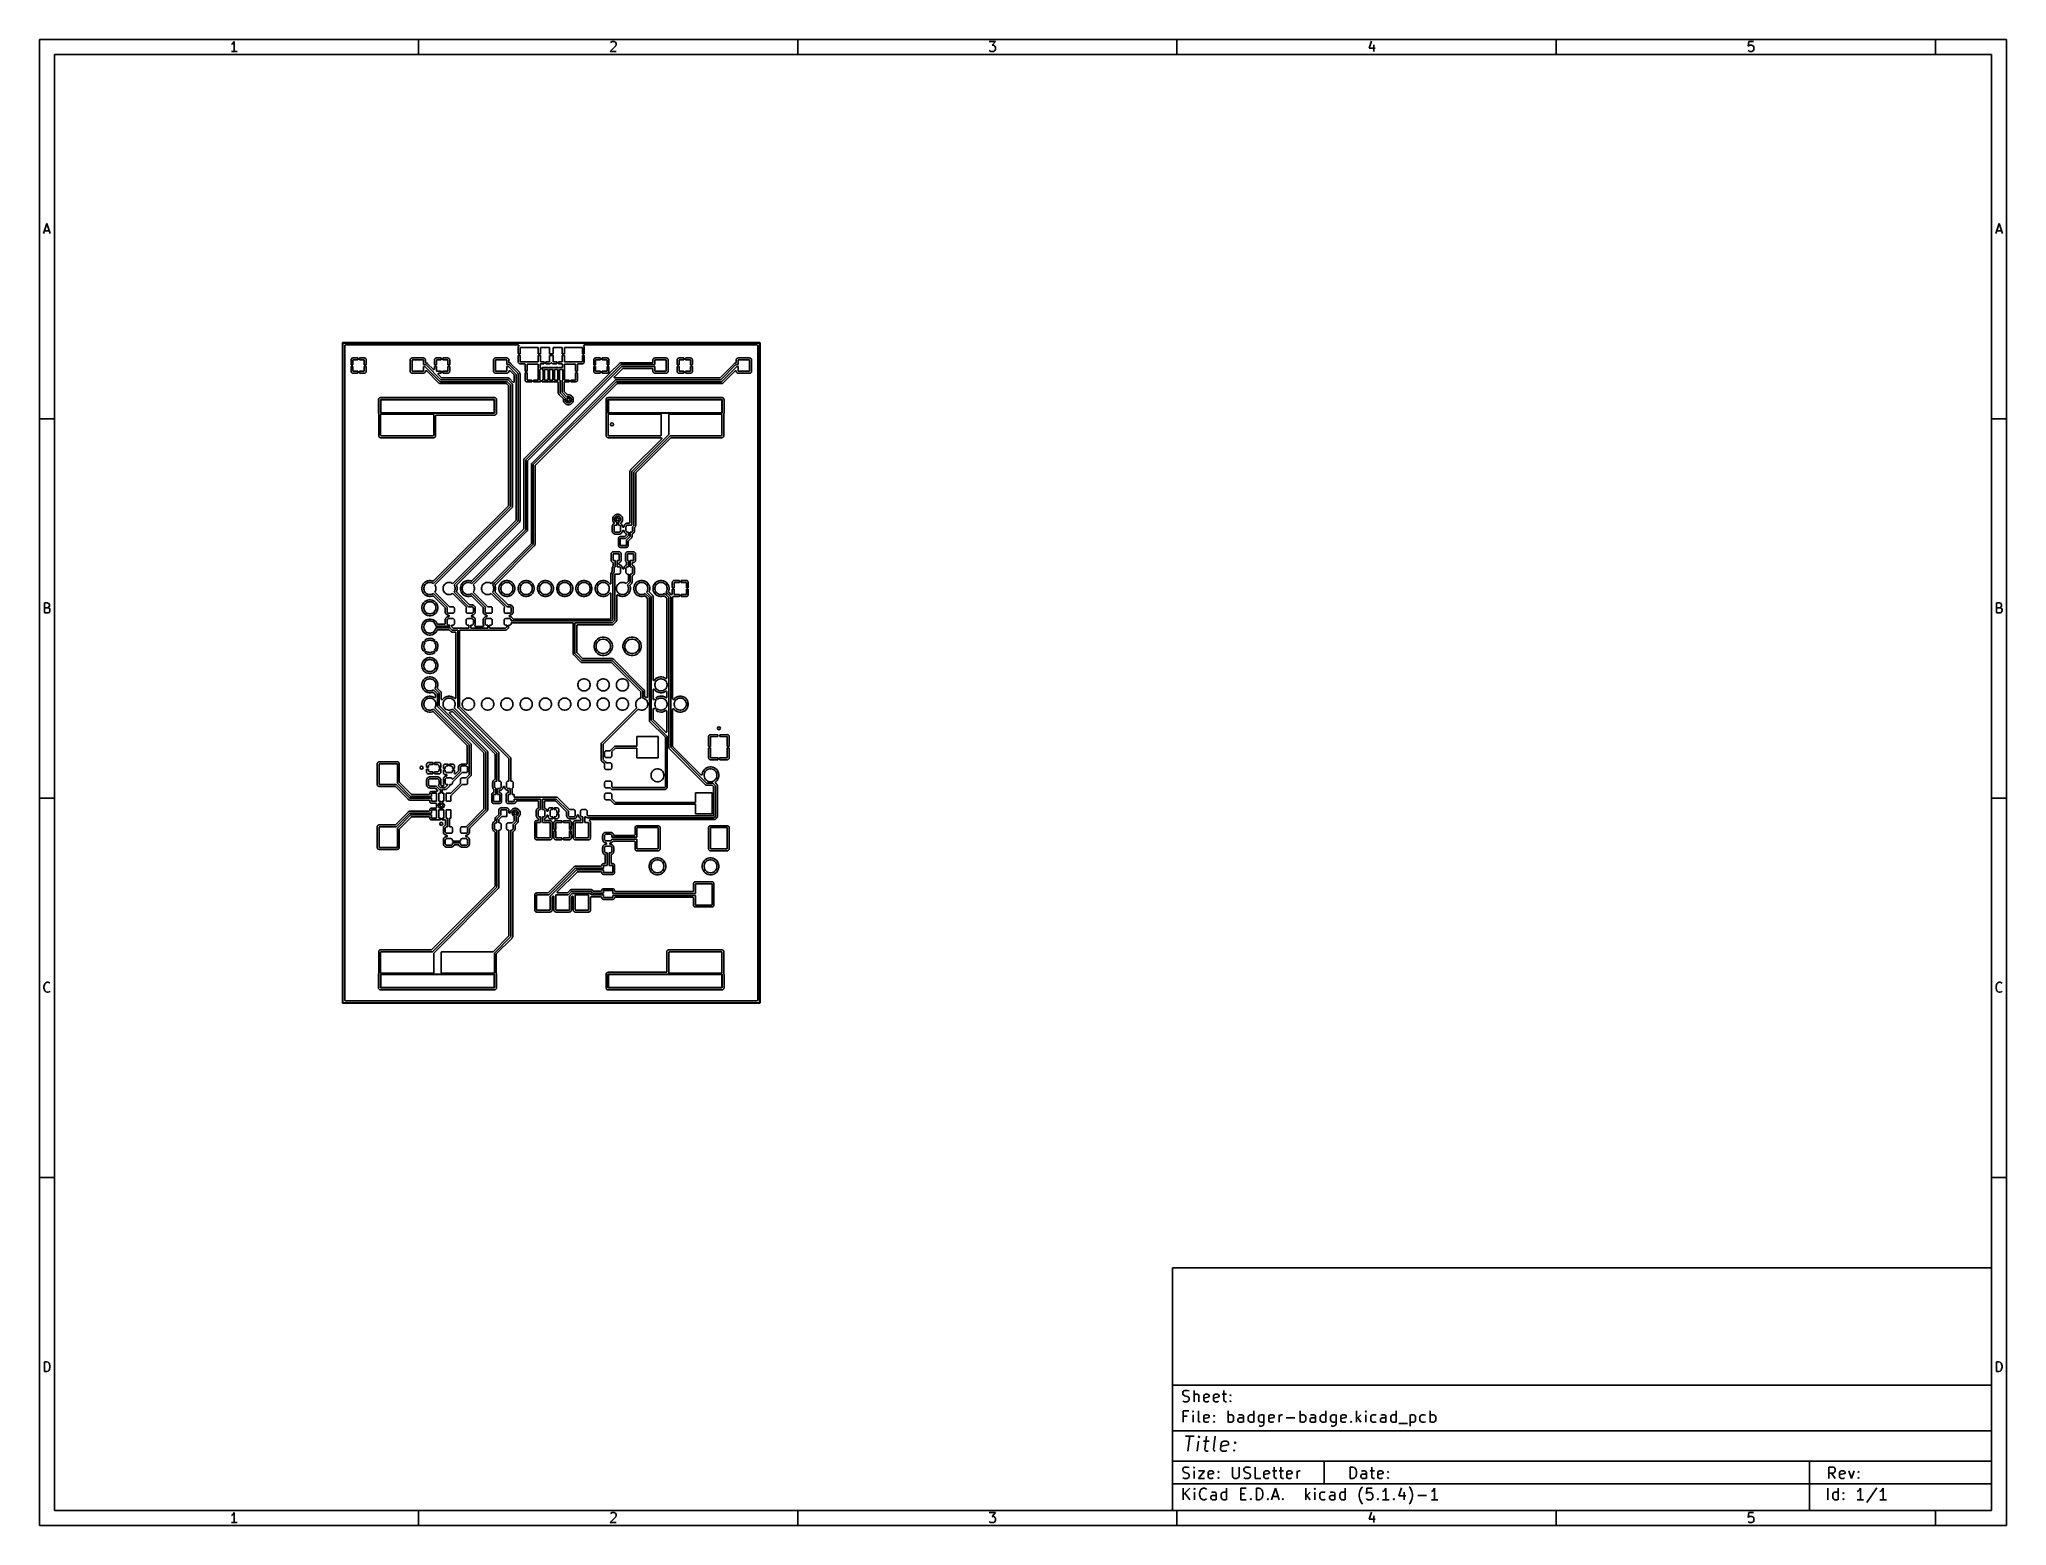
# Model space of a CAD drawing. Extents: x 0.4 to 10.6, y -8.1 to -0.4.
import ezdxf

# ---------------------------------------------------------------- set-up
doc = ezdxf.new("R2010")
doc.units = 0
doc.header["$MEASUREMENT"] = 0
doc.layers.add('BLACK', color=7, linetype='CONTINUOUS')

msp = doc.modelspace()

# ---------------------------------------------------------------- linework, layer by layer
at = {"layer": 'BLACK', "linetype": 'CONTINUOUS'}
for p, q in [((0.3937, -0.3937), (0.3937, -8.1063)), ((10.6063, -0.3937), (0.3937, -0.3937)), ((1.40528, -0.40504), (1.4004, -0.41236)), ((1.40528, -0.45622), (1.40528, -0.40504)), ((2.3622, -0.47244), (2.3622, -0.3937)), ((3.35916, -0.40992), (3.3616, -0.40748)), ((3.3616, -0.40748), (3.36647, -0.40504)), ((3.36647, -0.40504), (3.37866, -0.40504)), ((3.37866, -0.40504), (3.38353, -0.40748)), ((3.38353, -0.40748), (3.38597, -0.40992)), ((4.33071, -0.47244), (4.33071, -0.3937)), ((5.32522, -0.40504), (5.35691, -0.40504)), ((5.35691, -0.40504), (5.33985, -0.42454)), ((6.29921, -0.47244), (6.29921, -0.3937)), ((7.30835, -0.40261), (7.29617, -0.43916)), ((8.26772, -0.47244), (8.26772, -0.3937)), ((9.26711, -0.40504), (9.26467, -0.42941)), ((9.29148, -0.40504), (9.26711, -0.40504)), ((10.2362, -0.47244), (10.2362, -0.3937)), ((10.6063, -8.1063), (10.6063, -0.3937)), ((0.47244, -0.47244), (0.47244, -8.02756)), ((10.5276, -0.47244), (0.47244, -0.47244)), ((1.39553, -0.41723), (1.39065, -0.41967)), ((1.4199, -0.45622), (1.39065, -0.45622)), ((1.4004, -0.41236), (1.39553, -0.41723)), ((3.38597, -0.42698), (3.35672, -0.45622)), ((3.35672, -0.45622), (3.3884, -0.45622)), ((3.38597, -0.40992), (3.3884, -0.41479)), ((3.3884, -0.41967), (3.38597, -0.42698)), ((3.3884, -0.41479), (3.3884, -0.41967)), ((5.32766, -0.45379), (5.32522, -0.45135)), ((5.33254, -0.45622), (5.32766, -0.45379)), ((5.34716, -0.45622), (5.33254, -0.45622)), ((5.33985, -0.42454), (5.34716, -0.42454)), ((5.34716, -0.42454), (5.35203, -0.42698)), ((5.35203, -0.45379), (5.34716, -0.45622)), ((5.35203, -0.42698), (5.35447, -0.42941)), ((5.35447, -0.45135), (5.35203, -0.45379)), ((5.35447, -0.42941), (5.35691, -0.43429)), ((5.35691, -0.44648), (5.35447, -0.45135)), ((5.35691, -0.43429), (5.35691, -0.44648)), ((7.29617, -0.43916), (7.32785, -0.43916)), ((7.32054, -0.4221), (7.32054, -0.45622)), ((9.26467, -0.42941), (9.26711, -0.42698)), ((9.26711, -0.45379), (9.26467, -0.45135)), ((9.26711, -0.42698), (9.27198, -0.42454)), ((9.27198, -0.45622), (9.26711, -0.45379)), ((9.27198, -0.42454), (9.28417, -0.42454)), ((9.28417, -0.45622), (9.27198, -0.45622)), ((9.28417, -0.42454), (9.28904, -0.42698)), ((9.28904, -0.45379), (9.28417, -0.45622)), ((9.28904, -0.42698), (9.29148, -0.42941)), ((9.29148, -0.45135), (9.28904, -0.45379)), ((9.29148, -0.42941), (9.29392, -0.43429)), ((9.29392, -0.44648), (9.29148, -0.45135)), ((9.29392, -0.43429), (9.29392, -0.44648)), ((10.5276, -8.02756), (10.5276, -0.47244)), ((0.41601, -1.40111), (0.43307, -1.34993)), ((0.42089, -1.38648), (0.44526, -1.38648)), ((0.43307, -1.34993), (0.45013, -1.40111)), ((10.5499, -1.40111), (10.5669, -1.34993)), ((10.5547, -1.38648), (10.5791, -1.38648)), ((10.5669, -1.34993), (10.584, -1.40111)), ((1.96751, -1.9685), (1.96753, -1.96831)), ((1.96752, -1.96855), (1.96751, -1.9685)), ((1.96752, -5.39365), (1.96752, -1.96855)), ((1.96753, -1.96831), (1.96759, -1.96813)), ((1.96759, -1.96813), (1.96768, -1.96795)), ((1.96768, -1.96795), (1.9678, -1.9678)), ((1.9678, -1.9678), (1.96795, -1.96768)), ((1.96795, -1.96768), (1.96813, -1.96759)), ((1.96813, -1.96759), (1.96831, -1.96753)), ((1.96831, -1.96753), (1.96846, -1.96752)), ((1.96846, -1.96752), (1.9685, -1.96751)), ((1.96846, -1.96752), (1.96846, -1.96752)), ((1.9685, -1.96751), (1.96855, -1.96752)), ((1.96855, -1.96752), (4.13381, -1.96752)), ((4.13287, -1.96949), (1.96949, -1.96949)), ((1.96949, -1.96949), (1.96949, -5.39272)), ((1.97949, -1.98337), (1.97953, -1.983)), ((1.97949, -1.9834), (1.97949, -1.98337)), ((1.97949, -1.9834), (1.97949, -1.9834)), ((1.97949, -1.9834), (1.97949, -1.9834)), ((1.97949, -1.98343), (1.97949, -1.9834)), ((1.97949, -5.37878), (1.97949, -1.98343)), ((1.97953, -1.983), (1.97957, -1.98263)), ((1.97957, -1.98261), (1.97969, -1.98225)), ((1.97957, -1.98262), (1.97957, -1.98261)), ((1.97957, -1.98263), (1.97957, -1.98262)), ((1.97969, -1.98225), (1.9798, -1.9819)), ((1.9798, -1.98189), (1.97981, -1.98187)), ((1.9798, -1.9819), (1.9798, -1.98189)), ((1.97981, -1.98187), (1.97999, -1.98155)), ((1.97999, -1.98155), (1.98016, -1.98122)), ((1.98016, -1.98122), (1.98017, -1.98121)), ((1.98017, -1.98121), (1.98018, -1.9812)), ((1.98018, -1.9812), (1.98041, -1.98092)), ((1.98041, -1.98092), (1.98065, -1.98063)), ((1.98065, -1.98063), (1.98066, -1.98062)), ((1.98066, -1.98062), (1.98067, -1.98061)), ((1.98067, -1.98061), (1.98096, -1.98038)), ((1.98096, -1.98038), (1.98125, -1.98015)), ((1.98125, -1.98015), (1.98126, -1.98014)), ((1.98126, -1.98014), (1.98127, -1.98013)), ((1.98127, -1.98013), (1.9816, -1.97996)), ((1.9816, -1.97996), (1.98192, -1.97979)), ((1.98192, -1.97979), (1.98194, -1.97978)), ((1.98194, -1.97978), (1.98195, -1.97977)), ((1.98195, -1.97977), (1.9823, -1.97967)), ((1.9823, -1.97967), (1.98266, -1.97956)), ((1.98266, -1.97956), (1.98267, -1.97956)), ((1.98267, -1.97956), (1.98269, -1.97956)), ((1.98269, -1.97956), (1.98306, -1.97952)), ((1.98306, -1.97952), (1.98343, -1.97949)), ((1.98343, -1.97949), (2.87897, -1.97949)), ((2.87897, -1.97949), (2.87903, -1.97949)), ((2.87903, -1.97949), (2.87921, -1.97951)), ((2.87921, -1.97951), (2.8794, -1.97951)), ((2.8794, -1.97951), (2.87959, -1.97955)), ((2.87959, -1.97955), (2.87979, -1.97957)), ((2.87979, -1.97957), (2.87997, -1.97963)), ((2.88001, -1.99017), (2.8798, -1.99232)), ((2.8798, -1.99232), (2.87986, -2.02435)), ((2.87986, -2.03471), (2.8798, -2.06674)), ((2.87986, -2.02435), (2.88104, -2.02553)), ((2.88104, -2.03353), (2.87986, -2.03471)), ((2.87997, -1.97963), (2.88015, -1.97967)), ((2.88058, -1.98828), (2.88001, -1.99017)), ((2.88015, -1.97967), (2.88033, -1.97975)), ((2.88033, -1.97975), (2.88052, -1.97981)), ((2.88052, -1.97981), (2.88069, -1.9799)), ((2.88151, -1.98654), (2.88058, -1.98828)), ((2.88069, -1.9799), (2.88086, -1.97997)), ((2.88086, -1.97997), (2.88102, -1.98008)), ((2.88102, -1.98008), (2.8812, -1.98018)), ((2.88104, -2.02553), (2.88986, -2.02553)), ((2.88986, -2.03353), (2.88104, -2.03353)), ((2.8812, -1.98018), (2.88134, -1.9803)), ((2.88134, -1.9803), (2.88149, -1.9804)), ((2.88149, -1.9804), (2.88163, -1.98054)), ((2.88202, -1.98592), (2.88151, -1.98654)), ((2.88163, -1.98054), (2.88179, -1.98067)), ((2.88179, -1.98067), (2.8819, -1.98081)), ((2.8819, -1.98081), (2.88203, -1.98095)), ((2.88212, -1.98577), (2.88202, -1.98592)), ((2.88203, -1.98095), (2.88214, -1.98111)), ((2.88224, -1.98563), (2.88212, -1.98577)), ((2.88214, -1.98111), (2.88227, -1.98127)), ((2.88233, -1.98545), (2.88224, -1.98563)), ((2.88227, -1.98127), (2.88235, -1.98143)), ((2.88244, -1.98528), (2.88233, -1.98545)), ((2.88235, -1.98143), (2.88246, -1.98159)), ((2.88251, -1.98511), (2.88244, -1.98528)), ((2.88246, -1.98159), (2.88253, -1.98177)), ((2.8826, -1.98495), (2.88251, -1.98511)), ((2.88253, -1.98177), (2.88262, -1.98195)), ((2.88266, -1.98476), (2.8826, -1.98495)), ((2.88262, -1.98195), (2.88268, -1.98213)), ((2.88274, -1.98457), (2.88266, -1.98476)), ((2.88268, -1.98213), (2.88275, -1.9823)), ((2.88278, -1.98439), (2.88274, -1.98457)), ((2.88275, -1.9823), (2.88278, -1.9825)), ((2.88278, -1.9825), (2.88284, -1.98269)), ((2.88283, -1.98422), (2.88278, -1.98439)), ((2.88285, -1.98402), (2.88283, -1.98422)), ((2.88284, -1.98269), (2.88286, -1.98287)), ((2.88289, -1.98382), (2.88285, -1.98402)), ((2.88286, -1.98287), (2.88289, -1.98305)), ((2.88289, -1.98305), (2.88289, -1.98325)), ((2.88289, -1.98325), (2.88291, -1.98345)), ((2.88291, -1.98345), (2.88289, -1.98364)), ((2.88289, -1.98364), (2.88289, -1.98382)), ((2.88986, -2.02553), (2.88986, -1.99213)), ((2.88986, -1.99213), (2.98337, -1.99213)), ((2.88986, -2.06693), (2.88986, -2.03353)), ((2.98337, -1.99213), (2.98337, -2.02553)), ((2.98337, -2.02553), (2.99498, -2.02553)), ((2.98337, -2.03353), (2.98337, -2.06693)), ((2.99498, -2.03353), (2.98337, -2.03353)), ((2.99498, -2.02553), (2.99498, -1.99213)), ((2.99498, -1.99213), (3.04124, -1.99213)), ((2.99498, -2.06693), (2.99498, -2.03353)), ((3.04124, -1.99213), (3.04124, -2.02553)), ((3.04124, -2.02553), (3.06112, -2.02553)), ((3.04124, -2.03353), (3.04124, -2.06693)), ((3.06112, -2.03353), (3.04124, -2.03353)), ((3.06112, -2.02553), (3.06112, -1.99213)), ((3.06112, -1.99213), (3.10738, -1.99213)), ((3.06112, -2.06693), (3.06112, -2.03353)), ((3.10738, -1.99213), (3.10738, -2.02553)), ((3.10738, -2.02553), (3.119, -2.02553)), ((3.10738, -2.03353), (3.10738, -2.06693)), ((3.119, -2.03353), (3.10738, -2.03353)), ((3.119, -2.02553), (3.119, -1.99213)), ((3.119, -1.99213), (3.2125, -1.99213)), ((3.119, -2.06693), (3.119, -2.03353)), ((3.2125, -1.99213), (3.2125, -2.02553)), ((3.2125, -2.02553), (3.22132, -2.02553)), ((3.22132, -2.03353), (3.2125, -2.03353)), ((3.2125, -2.03353), (3.2125, -2.06693)), ((3.21945, -1.9834), (3.21947, -1.9832)), ((3.21947, -1.98358), (3.21945, -1.9834)), ((3.21947, -1.9832), (3.21948, -1.983)), ((3.21947, -1.98377), (3.21947, -1.98358)), ((3.2195, -1.98396), (3.21947, -1.98377)), ((3.21948, -1.983), (3.21951, -1.98282)), ((3.21952, -1.98416), (3.2195, -1.98396)), ((3.21951, -1.98282), (3.21953, -1.98263)), ((3.21957, -1.98434), (3.21952, -1.98416)), ((3.21953, -1.98263), (3.21959, -1.98244)), ((3.21961, -1.98452), (3.21957, -1.98434)), ((3.21959, -1.98244), (3.21963, -1.98225)), ((3.21968, -1.98471), (3.21961, -1.98452)), ((3.21963, -1.98225), (3.2197, -1.98208)), ((3.21974, -1.9849), (3.21968, -1.98471)), ((3.2197, -1.98208), (3.21976, -1.9819)), ((3.21982, -1.98506), (3.21974, -1.9849)), ((3.21976, -1.9819), (3.21985, -1.98172)), ((3.21989, -1.98524), (3.21982, -1.98506)), ((3.21985, -1.98172), (3.21993, -1.98154)), ((3.22, -1.9854), (3.21989, -1.98524)), ((3.21993, -1.98154), (3.22004, -1.98139)), ((3.22009, -1.98558), (3.22, -1.9854)), ((3.22004, -1.98139), (3.22013, -1.98122)), ((3.22021, -1.98572), (3.22009, -1.98558)), ((3.22013, -1.98122), (3.22025, -1.98107)), ((3.22031, -1.98588), (3.22021, -1.98572)), ((3.22025, -1.98107), (3.22037, -1.9809)), ((3.22035, -1.98592), (3.22031, -1.98588)), ((3.22085, -1.98654), (3.22035, -1.98592)), ((3.22037, -1.9809), (3.2205, -1.98077)), ((3.2205, -1.98077), (3.22061, -1.98063)), ((3.22061, -1.98063), (3.22077, -1.98051)), ((3.22077, -1.98051), (3.22091, -1.98036)), ((3.22178, -1.98828), (3.22085, -1.98654)), ((3.22091, -1.98036), (3.22107, -1.98026)), ((3.22107, -1.98026), (3.22121, -1.98015)), ((3.22121, -1.98015), (3.22139, -1.98005)), ((3.22132, -2.02553), (3.2225, -2.02435)), ((3.2225, -2.03471), (3.22132, -2.03353)), ((3.22139, -1.98005), (3.22155, -1.97994)), ((3.22155, -1.97994), (3.22173, -1.97987)), ((3.22173, -1.97987), (3.22189, -1.97979)), ((3.22236, -1.99017), (3.22178, -1.98828)), ((3.22189, -1.97979), (3.22208, -1.97973)), ((3.22208, -1.97973), (3.22227, -1.97965)), ((3.22227, -1.97965), (3.22245, -1.97962)), ((3.22257, -1.99232), (3.22236, -1.99017)), ((3.22245, -1.97962), (3.22262, -1.97956)), ((3.2225, -2.02435), (3.22257, -1.99232)), ((3.22255, -2.05709), (3.2225, -2.03471)), ((3.22262, -1.97956), (3.22282, -1.97954)), ((3.22282, -1.97954), (3.22302, -1.97951)), ((3.22302, -1.97951), (3.2232, -1.97951)), ((3.2232, -1.97951), (3.22339, -1.97949)), ((3.22339, -1.97949), (4.11894, -1.97949)), ((4.11894, -1.97949), (4.11896, -1.97949)), ((4.11896, -1.97949), (4.11896, -1.97949)), ((4.11896, -1.97949), (4.11897, -1.97949)), ((4.11897, -1.97949), (4.11899, -1.97949)), ((4.11899, -1.97949), (4.11936, -1.97953)), ((4.11936, -1.97953), (4.11973, -1.97957)), ((4.11973, -1.97957), (4.11974, -1.97957)), ((4.11974, -1.97957), (4.11976, -1.97957)), ((4.11976, -1.97957), (4.12011, -1.97969)), ((4.12011, -1.97969), (4.12046, -1.9798)), ((4.12046, -1.9798), (4.12047, -1.9798)), ((4.12047, -1.9798), (4.12049, -1.97981)), ((4.12049, -1.97981), (4.12081, -1.97999)), ((4.12081, -1.97999), (4.12114, -1.98016)), ((4.12114, -1.98016), (4.12115, -1.98017)), ((4.12115, -1.98017), (4.12116, -1.98018)), ((4.12116, -1.98018), (4.12144, -1.98041)), ((4.12144, -1.98041), (4.12173, -1.98065)), ((4.12173, -1.98065), (4.12174, -1.98066)), ((4.12174, -1.98066), (4.12175, -1.98067)), ((4.12175, -1.98067), (4.12198, -1.98096)), ((4.12198, -1.98096), (4.12222, -1.98125)), ((4.12222, -1.98125), (4.12222, -1.98126)), ((4.12222, -1.98126), (4.12223, -1.98127)), ((4.12223, -1.98127), (4.1224, -1.9816)), ((4.1224, -1.9816), (4.12258, -1.98192)), ((4.12258, -1.98192), (4.12258, -1.98194)), ((4.12258, -1.98194), (4.12259, -1.98195)), ((4.12259, -1.98195), (4.12269, -1.9823)), ((4.12269, -1.9823), (4.1228, -1.98266)), ((4.1228, -1.98266), (4.1228, -1.98267)), ((4.1228, -1.98267), (4.1228, -1.98269)), ((4.1228, -1.98269), (4.12284, -1.98306)), ((4.12284, -1.98306), (4.12287, -1.98343)), ((4.12287, -1.98343), (4.12287, -5.37878)), ((4.13287, -5.39272), (4.13287, -1.96949)), ((4.13381, -1.96752), (4.13386, -1.96751)), ((4.13386, -1.96751), (4.13391, -1.96752)), ((4.13391, -1.96752), (4.13391, -1.96752)), ((4.13391, -1.96752), (4.13405, -1.96753)), ((4.13405, -1.96753), (4.13424, -1.96759)), ((4.13424, -1.96759), (4.13441, -1.96768)), ((4.13441, -1.96768), (4.13456, -1.9678)), ((4.13456, -1.9678), (4.13468, -1.96795)), ((4.13468, -1.96795), (4.13477, -1.96813)), ((4.13477, -1.96813), (4.13483, -1.96831)), ((4.13483, -1.96831), (4.13485, -1.9685)), ((4.13485, -1.9685), (4.13484, -1.96855)), ((4.13484, -1.96855), (4.13484, -5.39365)), ((2.0118, -2.05513), (2.01159, -2.05727)), ((2.01159, -2.05727), (2.01165, -2.08143)), ((2.01165, -2.0918), (2.01159, -2.11595)), ((2.01159, -2.11595), (2.0118, -2.1181)), ((2.01165, -2.08143), (2.01283, -2.08261)), ((2.01283, -2.09061), (2.01165, -2.0918)), ((2.01237, -2.05324), (2.0118, -2.05513)), ((2.0118, -2.1181), (2.01237, -2.11999)), ((2.0133, -2.0515), (2.01237, -2.05324)), ((2.01237, -2.11999), (2.0133, -2.12172)), ((2.01283, -2.08261), (2.02165, -2.08261)), ((2.02165, -2.09061), (2.01283, -2.09061)), ((2.01455, -2.04998), (2.0133, -2.0515)), ((2.0133, -2.12172), (2.01455, -2.12325)), ((2.01607, -2.04873), (2.01455, -2.04998)), ((2.01455, -2.12325), (2.01607, -2.1245)), ((2.01781, -2.0478), (2.01607, -2.04873)), ((2.01607, -2.1245), (2.01781, -2.12543)), ((2.01969, -2.04723), (2.01781, -2.0478)), ((2.01781, -2.12543), (2.01969, -2.126)), ((2.02184, -2.04702), (2.01969, -2.04723)), ((2.01969, -2.126), (2.02184, -2.12621)), ((2.02165, -2.08261), (2.02165, -2.05709)), ((2.02165, -2.05709), (2.04718, -2.05709)), ((2.02165, -2.11614), (2.02165, -2.09061)), ((2.04718, -2.11614), (2.02165, -2.11614)), ((2.046, -2.04708), (2.02184, -2.04702)), ((2.02184, -2.12621), (2.046, -2.12615)), ((2.04718, -2.04826), (2.046, -2.04708)), ((2.046, -2.12615), (2.04718, -2.12496)), ((2.04718, -2.05709), (2.04718, -2.04826)), ((2.04718, -2.12496), (2.04718, -2.11614)), ((2.05636, -2.04708), (2.05518, -2.04826)), ((2.05518, -2.04826), (2.05518, -2.05709)), ((2.05518, -2.05709), (2.08071, -2.05709)), ((2.08071, -2.11614), (2.05518, -2.11614)), ((2.05518, -2.11614), (2.05518, -2.12496)), ((2.05518, -2.12496), (2.05636, -2.12615)), ((2.08052, -2.04702), (2.05636, -2.04708)), ((2.05636, -2.12615), (2.08052, -2.12621)), ((2.08267, -2.04723), (2.08052, -2.04702)), ((2.08052, -2.12621), (2.08267, -2.126)), ((2.08071, -2.05709), (2.08071, -2.08261)), ((2.08071, -2.08261), (2.08953, -2.08261)), ((2.08071, -2.09061), (2.08071, -2.11614)), ((2.08953, -2.09061), (2.08071, -2.09061)), ((2.08455, -2.0478), (2.08267, -2.04723)), ((2.08267, -2.126), (2.08455, -2.12543)), ((2.08629, -2.04873), (2.08455, -2.0478)), ((2.08455, -2.12543), (2.08629, -2.1245)), ((2.08781, -2.04998), (2.08629, -2.04873)), ((2.08629, -2.1245), (2.08781, -2.12325)), ((2.08906, -2.0515), (2.08781, -2.04998)), ((2.08781, -2.12325), (2.08906, -2.12172)), ((2.08999, -2.05324), (2.08906, -2.0515)), ((2.08906, -2.12172), (2.08999, -2.11999)), ((2.08953, -2.08261), (2.09071, -2.08143)), ((2.09071, -2.0918), (2.08953, -2.09061)), ((2.09056, -2.05513), (2.08999, -2.05324)), ((2.08999, -2.11999), (2.09056, -2.1181)), ((2.09078, -2.05727), (2.09056, -2.05513)), ((2.09056, -2.1181), (2.09078, -2.11595)), ((2.09071, -2.08143), (2.09078, -2.05727)), ((2.09078, -2.11595), (2.09071, -2.0918)), ((2.31888, -2.05513), (2.31867, -2.05728)), ((2.31867, -2.05728), (2.31867, -2.11595)), ((2.31867, -2.11595), (2.31888, -2.1181)), ((2.31946, -2.05324), (2.31888, -2.05513)), ((2.31888, -2.1181), (2.31946, -2.11999)), ((2.32039, -2.0515), (2.31946, -2.05324)), ((2.31946, -2.11999), (2.32039, -2.12172)), ((2.32163, -2.04998), (2.32039, -2.0515)), ((2.32039, -2.12172), (2.32163, -2.12325)), ((2.32316, -2.04873), (2.32163, -2.04998)), ((2.32163, -2.12325), (2.32316, -2.1245)), ((2.32489, -2.0478), (2.32316, -2.04873)), ((2.32316, -2.1245), (2.32489, -2.12543)), ((2.32678, -2.04723), (2.32489, -2.0478)), ((2.32489, -2.12543), (2.32678, -2.126)), ((2.32893, -2.04702), (2.32678, -2.04723)), ((2.32678, -2.126), (2.32893, -2.12621)), ((2.32874, -2.11614), (2.32874, -2.05709)), ((2.32874, -2.05709), (2.3878, -2.05709)), ((2.3878, -2.11614), (2.32874, -2.11614)), ((2.3876, -2.04702), (2.32893, -2.04702)), ((2.32893, -2.12621), (2.3876, -2.12621)), ((2.38976, -2.04723), (2.3876, -2.04702)), ((2.3876, -2.12621), (2.38976, -2.126)), ((2.3878, -2.05709), (2.3878, -2.08169)), ((2.3878, -2.08169), (2.3974, -2.08169)), ((2.3956, -2.09154), (2.3878, -2.09154)), ((2.3878, -2.09154), (2.3878, -2.11614)), ((2.39164, -2.0478), (2.38976, -2.04723)), ((2.38976, -2.126), (2.39164, -2.12543)), ((2.39338, -2.04873), (2.39164, -2.0478)), ((2.39164, -2.12543), (2.39338, -2.1245)), ((2.3949, -2.04998), (2.39338, -2.04873)), ((2.39338, -2.1245), (2.3949, -2.12325)), ((2.39615, -2.0515), (2.3949, -2.04998)), ((2.3949, -2.12325), (2.39615, -2.12172)), ((2.47273, -2.16866), (2.3956, -2.09154)), ((2.39708, -2.05324), (2.39615, -2.0515)), ((2.39615, -2.12172), (2.39708, -2.11999)), ((2.39765, -2.05513), (2.39708, -2.05324)), ((2.39708, -2.11999), (2.39765, -2.1181)), ((2.3974, -2.08169), (2.39764, -2.08167)), ((2.39764, -2.08167), (2.39788, -2.08169)), ((2.39786, -2.05728), (2.39765, -2.05513)), ((2.39765, -2.1181), (2.39776, -2.11694)), ((2.39776, -2.11694), (2.39777, -2.11689)), ((2.39777, -2.11689), (2.39781, -2.11671)), ((2.39781, -2.11671), (2.39783, -2.11652)), ((2.39783, -2.11652), (2.39789, -2.11633)), ((2.39786, -2.06817), (2.39786, -2.05728)), ((2.39788, -2.06835), (2.39786, -2.06817)), ((2.39788, -2.06852), (2.39788, -2.06835)), ((2.39792, -2.06873), (2.39788, -2.06852)), ((2.39788, -2.08169), (2.39788, -2.08169)), ((2.39788, -2.08169), (2.3986, -2.08176)), ((2.39789, -2.11633), (2.39793, -2.11614)), ((2.39794, -2.06893), (2.39792, -2.06873)), ((2.39793, -2.11614), (2.398, -2.11597)), ((2.39799, -2.0691), (2.39794, -2.06893)), ((2.39802, -2.06928), (2.39799, -2.0691)), ((2.398, -2.11597), (2.39806, -2.11579)), ((2.3981, -2.06947), (2.39802, -2.06928)), ((2.39806, -2.11579), (2.39815, -2.11561)), ((2.39816, -2.06967), (2.3981, -2.06947)), ((2.39815, -2.11561), (2.39823, -2.11543)), ((2.39824, -2.06983), (2.39816, -2.06967)), ((2.39823, -2.11543), (2.39834, -2.11528)), ((2.39831, -2.06999), (2.39824, -2.06983)), ((2.39842, -2.07016), (2.39831, -2.06999)), ((2.39834, -2.11528), (2.39843, -2.11512)), ((2.39852, -2.07035), (2.39842, -2.07016)), ((2.39843, -2.11512), (2.39855, -2.11496)), ((2.39863, -2.07049), (2.39852, -2.07035)), ((2.39855, -2.11496), (2.39867, -2.1148)), ((2.3986, -2.08176), (2.39953, -2.08205)), ((2.39873, -2.07063), (2.39863, -2.07049)), ((2.39867, -2.1148), (2.3988, -2.11467)), ((2.39887, -2.07078), (2.39873, -2.07063)), ((2.3988, -2.11467), (2.39892, -2.11453)), ((2.39901, -2.07094), (2.39887, -2.07078)), ((2.39892, -2.11453), (2.39907, -2.1144)), ((2.39914, -2.07106), (2.39901, -2.07094)), ((2.39907, -2.1144), (2.39922, -2.11426)), ((2.39927, -2.07118), (2.39914, -2.07106)), ((2.39922, -2.11426), (2.39937, -2.11416)), ((2.39944, -2.0713), (2.39927, -2.07118)), ((2.39937, -2.11416), (2.39952, -2.11404)), ((2.3996, -2.07143), (2.39944, -2.0713)), ((2.39952, -2.11404), (2.39969, -2.11395)), ((2.39953, -2.08205), (2.40039, -2.0825)), ((2.39975, -2.07152), (2.3996, -2.07143)), ((2.39969, -2.11395), (2.39986, -2.11384)), ((2.3999, -2.07162), (2.39975, -2.07152)), ((2.39986, -2.11384), (2.40003, -2.11377)), ((2.40009, -2.0717), (2.3999, -2.07162)), ((2.40003, -2.11377), (2.4002, -2.11368)), ((2.40027, -2.0718), (2.40009, -2.0717)), ((2.4002, -2.11368), (2.40039, -2.11363)), ((2.40044, -2.07185), (2.40027, -2.0718)), ((2.40039, -2.0825), (2.40113, -2.08312)), ((2.40039, -2.11363), (2.40057, -2.11355)), ((2.4006, -2.07192), (2.40044, -2.07185)), ((2.40057, -2.11355), (2.40075, -2.11352)), ((2.40066, -2.07194), (2.4006, -2.07192)), ((2.40338, -2.07276), (2.40066, -2.07194)), ((2.40075, -2.11352), (2.40093, -2.11346)), ((2.40093, -2.11346), (2.40113, -2.11345)), ((2.40113, -2.08312), (2.40129, -2.08331)), ((2.40113, -2.11345), (2.40133, -2.11341)), ((2.40129, -2.08331), (2.47842, -2.16043)), ((2.40133, -2.11341), (2.40151, -2.11341)), ((2.40151, -2.11341), (2.4017, -2.11339)), ((2.4017, -2.11339), (2.4019, -2.11341)), ((2.4019, -2.11341), (2.4021, -2.11341)), ((2.4021, -2.11341), (2.40228, -2.11345)), ((2.40228, -2.11345), (2.40246, -2.11347)), ((2.40246, -2.11347), (2.40265, -2.11353)), ((2.40265, -2.11353), (2.40285, -2.11357)), ((2.40285, -2.11357), (2.40302, -2.11364)), ((2.40302, -2.11364), (2.4032, -2.11369)), ((2.4032, -2.11369), (2.40337, -2.11379)), ((2.40337, -2.11379), (2.40356, -2.11387)), ((2.40597, -2.07415), (2.40338, -2.07276)), ((2.40356, -2.11387), (2.40371, -2.11397)), ((2.40371, -2.11397), (2.40387, -2.11406)), ((2.40387, -2.11406), (2.40403, -2.11418)), ((2.40403, -2.11418), (2.40419, -2.1143)), ((2.40419, -2.1143), (2.40432, -2.11443)), ((2.40432, -2.11443), (2.40447, -2.11454)), ((2.40447, -2.11454), (2.46517, -2.17525)), ((2.40824, -2.07601), (2.40597, -2.07415)), ((2.40858, -2.07643), (2.40824, -2.07601)), ((2.4087, -2.07655), (2.40858, -2.07643)), ((2.40881, -2.07668), (2.4087, -2.07655)), ((2.40884, -2.07672), (2.40881, -2.07668)), ((2.43797, -2.10584), (2.40884, -2.07672)), ((2.43826, -2.10608), (2.43797, -2.10584)), ((2.43854, -2.10632), (2.43826, -2.10608)), ((2.43855, -2.10632), (2.43854, -2.10632)), ((2.43856, -2.10633), (2.43855, -2.10632)), ((2.43889, -2.10651), (2.43856, -2.10633)), ((2.43922, -2.10669), (2.43889, -2.10651)), ((2.43923, -2.10669), (2.43922, -2.10669)), ((2.43924, -2.1067), (2.43923, -2.10669)), ((2.4396, -2.1068), (2.43924, -2.1067)), ((2.43995, -2.10692), (2.4396, -2.1068)), ((2.43996, -2.10692), (2.43995, -2.10692)), ((2.43998, -2.10692), (2.43996, -2.10692)), ((2.44034, -2.10696), (2.43998, -2.10692)), ((2.44072, -2.107), (2.44034, -2.10696)), ((2.44073, -2.107), (2.44072, -2.107)), ((2.44074, -2.107), (2.44073, -2.107)), ((2.44111, -2.10696), (2.44074, -2.107)), ((2.44148, -2.10693), (2.44111, -2.10696)), ((2.44149, -2.10693), (2.44148, -2.10693)), ((2.44151, -2.10693), (2.44149, -2.10693)), ((2.44186, -2.10682), (2.44151, -2.10693)), ((2.44222, -2.10671), (2.44186, -2.10682)), ((2.44223, -2.10671), (2.44222, -2.10671)), ((2.44224, -2.10671), (2.44223, -2.10671)), ((2.44257, -2.10653), (2.44224, -2.10671)), ((2.4429, -2.10636), (2.44257, -2.10653)), ((2.44291, -2.10635), (2.4429, -2.10636)), ((2.44292, -2.10635), (2.44291, -2.10635)), ((2.44322, -2.10611), (2.44292, -2.10635)), ((2.4435, -2.10588), (2.44322, -2.10611)), ((2.44351, -2.10587), (2.4435, -2.10588)), ((2.44352, -2.10586), (2.44351, -2.10587)), ((2.44376, -2.10557), (2.44352, -2.10586)), ((2.444, -2.10529), (2.44376, -2.10557)), ((2.44401, -2.10527), (2.444, -2.10528)), ((2.444, -2.10528), (2.444, -2.10529)), ((2.44419, -2.10495), (2.44401, -2.10527)), ((2.44437, -2.10462), (2.44419, -2.10495)), ((2.44438, -2.1046), (2.44437, -2.10461)), ((2.44437, -2.10461), (2.44437, -2.10462)), ((2.44449, -2.10425), (2.44438, -2.1046)), ((2.4446, -2.10389), (2.44449, -2.10425)), ((2.44461, -2.10387), (2.4446, -2.10388)), ((2.4446, -2.10388), (2.4446, -2.10389)), ((2.44465, -2.1035), (2.44461, -2.10387)), ((2.44469, -2.10313), (2.44465, -2.1035)), ((2.44487, -2.05513), (2.44466, -2.05727)), ((2.44466, -2.05727), (2.44472, -2.08143)), ((2.44472, -2.0918), (2.44469, -2.10307)), ((2.44469, -2.10307), (2.44469, -2.1031)), ((2.44469, -2.1031), (2.44469, -2.1031)), ((2.44469, -2.1031), (2.44469, -2.1031)), ((2.44469, -2.1031), (2.44469, -2.10313)), ((2.44472, -2.08143), (2.4459, -2.08261)), ((2.4459, -2.09061), (2.44472, -2.0918)), ((2.44544, -2.05324), (2.44487, -2.05513)), ((2.44637, -2.0515), (2.44544, -2.05324)), ((2.4459, -2.08261), (2.45472, -2.08261)), ((2.45472, -2.09061), (2.4459, -2.09061)), ((2.44762, -2.04998), (2.44637, -2.0515)), ((2.44914, -2.04873), (2.44762, -2.04998)), ((2.45088, -2.0478), (2.44914, -2.04873)), ((2.45276, -2.04723), (2.45088, -2.0478)), ((2.45491, -2.04702), (2.45276, -2.04723)), ((2.45472, -2.08261), (2.45472, -2.05709)), ((2.45472, -2.05709), (2.48025, -2.05709)), ((2.45472, -2.11614), (2.45472, -2.09061)), ((2.48025, -2.11614), (2.45472, -2.11614)), ((2.47907, -2.04708), (2.45491, -2.04702)), ((2.46387, -2.13007), (2.46391, -2.12971)), ((2.46387, -2.13008), (2.46387, -2.13007)), ((2.46387, -2.13009), (2.46387, -2.13008)), ((2.4639, -2.13047), (2.46387, -2.13009)), ((2.46394, -2.13084), (2.4639, -2.13047)), ((2.46391, -2.12971), (2.46395, -2.12933)), ((2.46394, -2.13085), (2.46394, -2.13084)), ((2.46394, -2.13086), (2.46394, -2.13085)), ((2.46405, -2.13122), (2.46394, -2.13086)), ((2.46395, -2.12931), (2.46406, -2.12895)), ((2.46395, -2.12932), (2.46395, -2.12931)), ((2.46395, -2.12933), (2.46395, -2.12932)), ((2.46415, -2.13157), (2.46405, -2.13122)), ((2.46406, -2.12895), (2.46417, -2.1286)), ((2.46416, -2.13159), (2.46415, -2.13157)), ((2.46416, -2.1316), (2.46416, -2.13159)), ((2.46433, -2.13192), (2.46416, -2.1316)), ((2.46417, -2.1286), (2.46418, -2.12859)), ((2.46418, -2.12857), (2.46436, -2.12824)), ((2.46418, -2.12859), (2.46418, -2.12857)), ((2.4645, -2.13226), (2.46433, -2.13192)), ((2.46436, -2.12824), (2.46454, -2.12792)), ((2.46451, -2.13227), (2.4645, -2.13226)), ((2.46452, -2.13228), (2.46451, -2.13227)), ((2.46475, -2.13256), (2.46452, -2.13228)), ((2.46454, -2.12791), (2.46455, -2.1279)), ((2.46454, -2.12792), (2.46454, -2.12791)), ((2.46455, -2.1279), (2.46479, -2.12761)), ((2.46498, -2.13286), (2.46475, -2.13256)), ((2.46479, -2.12761), (2.46502, -2.12733)), ((2.465, -2.13287), (2.46498, -2.13286)), ((2.46502, -2.1329), (2.465, -2.13287)), ((2.465, -2.13287), (2.465, -2.13287)), ((2.465, -2.13287), (2.465, -2.13287)), ((2.46502, -2.12733), (2.46503, -2.12732)), ((2.48141, -2.14928), (2.46502, -2.1329)), ((2.46503, -2.12732), (2.46504, -2.12731)), ((2.46504, -2.12731), (2.46533, -2.12707)), ((2.46533, -2.12707), (2.46562, -2.12684)), ((2.46562, -2.12684), (2.46563, -2.12683)), ((2.46563, -2.12683), (2.46564, -2.12683)), ((2.46564, -2.12683), (2.46597, -2.12665)), ((2.46597, -2.12665), (2.4663, -2.12648)), ((2.4663, -2.12648), (2.46631, -2.12647)), ((2.46631, -2.12647), (2.46632, -2.12647)), ((2.46632, -2.12647), (2.46667, -2.12636)), ((2.46667, -2.12636), (2.46703, -2.12625)), ((2.46703, -2.12625), (2.46704, -2.12625)), ((2.46704, -2.12625), (2.46705, -2.12625)), ((2.46705, -2.12625), (2.46742, -2.12621)), ((2.46742, -2.12621), (2.4678, -2.12618)), ((2.4678, -2.12618), (2.47907, -2.12615)), ((2.48025, -2.04826), (2.47907, -2.04708)), ((2.47907, -2.12615), (2.48025, -2.12496)), ((2.48025, -2.05709), (2.48025, -2.04826)), ((2.48025, -2.12496), (2.48025, -2.11614)), ((2.48943, -2.04708), (2.48825, -2.04826)), ((2.48825, -2.04826), (2.48825, -2.05709)), ((2.48825, -2.05709), (2.51378, -2.05709)), ((2.51378, -2.11614), (2.48825, -2.11614)), ((2.48825, -2.11614), (2.48825, -2.12496)), ((2.48825, -2.12496), (2.48943, -2.12615)), ((2.51359, -2.04702), (2.48943, -2.04708)), ((2.48943, -2.12615), (2.51359, -2.12621)), ((2.51574, -2.04723), (2.51359, -2.04702)), ((2.51359, -2.12621), (2.51574, -2.126)), ((2.51378, -2.05709), (2.51378, -2.08261)), ((2.51378, -2.08261), (2.5226, -2.08261)), ((2.51378, -2.09061), (2.51378, -2.11614)), ((2.5226, -2.09061), (2.51378, -2.09061)), ((2.51762, -2.0478), (2.51574, -2.04723)), ((2.51574, -2.126), (2.51762, -2.12543)), ((2.51936, -2.04873), (2.51762, -2.0478)), ((2.51762, -2.12543), (2.51936, -2.1245)), ((2.52088, -2.04998), (2.51936, -2.04873)), ((2.51936, -2.1245), (2.52088, -2.12325)), ((2.52213, -2.0515), (2.52088, -2.04998)), ((2.52088, -2.12325), (2.52213, -2.12172)), ((2.52306, -2.05324), (2.52213, -2.0515)), ((2.52213, -2.12172), (2.52306, -2.11999)), ((2.5226, -2.08261), (2.52378, -2.08143)), ((2.52378, -2.0918), (2.5226, -2.09061)), ((2.52363, -2.05513), (2.52306, -2.05324)), ((2.52306, -2.11999), (2.52363, -2.1181)), ((2.52385, -2.05727), (2.52363, -2.05513)), ((2.52363, -2.1181), (2.52385, -2.11595)), ((2.52378, -2.08143), (2.52385, -2.05727)), ((2.52385, -2.11595), (2.52378, -2.0918)), ((2.75196, -2.05513), (2.75174, -2.05728)), ((2.75174, -2.05728), (2.75174, -2.11595)), ((2.75174, -2.11595), (2.75196, -2.1181)), ((2.75253, -2.05324), (2.75196, -2.05513)), ((2.75196, -2.1181), (2.75253, -2.11999)), ((2.75346, -2.0515), (2.75253, -2.05324)), ((2.75253, -2.11999), (2.75346, -2.12172)), ((2.75471, -2.04998), (2.75346, -2.0515)), ((2.75346, -2.12172), (2.75471, -2.12325)), ((2.75623, -2.04873), (2.75471, -2.04998)), ((2.75471, -2.12325), (2.75623, -2.1245)), ((2.75797, -2.0478), (2.75623, -2.04873)), ((2.75623, -2.1245), (2.75797, -2.12543)), ((2.75985, -2.04723), (2.75797, -2.0478)), ((2.75797, -2.12543), (2.75985, -2.126)), ((2.762, -2.04702), (2.75985, -2.04723)), ((2.75985, -2.126), (2.762, -2.12621)), ((2.76181, -2.11614), (2.76181, -2.05709)), ((2.76181, -2.05709), (2.82087, -2.05709)), ((2.82087, -2.11614), (2.76181, -2.11614)), ((2.82067, -2.04702), (2.762, -2.04702)), ((2.762, -2.12621), (2.82067, -2.12621)), ((2.82283, -2.04723), (2.82067, -2.04702)), ((2.82067, -2.12621), (2.82283, -2.126)), ((2.82087, -2.05709), (2.82087, -2.08169)), ((2.82087, -2.08169), (2.83047, -2.08169)), ((2.82867, -2.09154), (2.82087, -2.09154)), ((2.82087, -2.09154), (2.82087, -2.11614)), ((2.82471, -2.0478), (2.82283, -2.04723)), ((2.82283, -2.126), (2.82471, -2.12543)), ((2.82645, -2.04873), (2.82471, -2.0478)), ((2.82471, -2.12543), (2.82645, -2.1245)), ((2.82797, -2.04998), (2.82645, -2.04873)), ((2.82645, -2.1245), (2.82797, -2.12325)), ((2.82922, -2.0515), (2.82797, -2.04998)), ((2.82797, -2.12325), (2.82922, -2.12172)), ((2.86909, -2.13196), (2.82867, -2.09154)), ((2.83015, -2.05324), (2.82922, -2.0515)), ((2.82922, -2.12172), (2.83015, -2.11999)), ((2.83072, -2.05513), (2.83015, -2.05324)), ((2.83015, -2.11999), (2.83072, -2.1181)), ((2.83047, -2.08169), (2.83071, -2.08167)), ((2.83071, -2.08167), (2.83095, -2.08169)), ((2.83093, -2.05728), (2.83072, -2.05513)), ((2.83072, -2.1181), (2.83084, -2.11694)), ((2.83084, -2.11689), (2.83088, -2.11671)), ((2.83084, -2.11694), (2.83084, -2.11689)), ((2.83088, -2.11671), (2.8309, -2.11652)), ((2.8309, -2.11652), (2.83096, -2.11633)), ((2.83093, -2.06817), (2.83093, -2.05728)), ((2.83095, -2.06835), (2.83093, -2.06817)), ((2.83095, -2.06852), (2.83095, -2.06835)), ((2.83099, -2.06873), (2.83095, -2.06852)), ((2.83095, -2.08169), (2.83095, -2.08169)), ((2.83095, -2.08169), (2.83167, -2.08176)), ((2.83096, -2.11633), (2.831, -2.11614)), ((2.83101, -2.06893), (2.83099, -2.06873)), ((2.831, -2.11614), (2.83107, -2.11597)), ((2.83106, -2.0691), (2.83101, -2.06893)), ((2.83109, -2.06928), (2.83106, -2.0691)), ((2.83107, -2.11597), (2.83113, -2.11579)), ((2.83117, -2.06947), (2.83109, -2.06928)), ((2.83113, -2.11579), (2.83123, -2.11561)), ((2.83123, -2.06967), (2.83117, -2.06947)), ((2.83131, -2.06983), (2.83123, -2.06967)), ((2.83123, -2.11561), (2.8313, -2.11543)), ((2.8313, -2.11543), (2.83141, -2.11528)), ((2.83138, -2.06999), (2.83131, -2.06983)), ((2.83149, -2.07016), (2.83138, -2.06999)), ((2.83141, -2.11528), (2.8315, -2.11512)), ((2.83159, -2.07035), (2.83149, -2.07016)), ((2.8315, -2.11512), (2.83163, -2.11496)), ((2.8317, -2.07049), (2.83159, -2.07035)), ((2.83163, -2.11496), (2.83174, -2.1148)), ((2.83167, -2.08176), (2.8326, -2.08205)), ((2.8318, -2.07063), (2.8317, -2.07049)), ((2.83174, -2.1148), (2.83187, -2.11467)), ((2.83195, -2.07078), (2.8318, -2.07063)), ((2.83187, -2.11467), (2.83199, -2.11453)), ((2.83208, -2.07094), (2.83195, -2.07078)), ((2.83199, -2.11453), (2.83215, -2.1144)), ((2.83221, -2.07106), (2.83208, -2.07094)), ((2.83215, -2.1144), (2.83229, -2.11426)), ((2.83234, -2.07118), (2.83221, -2.07106)), ((2.83229, -2.11426), (2.83244, -2.11416)), ((2.83251, -2.0713), (2.83234, -2.07118)), ((2.83244, -2.11416), (2.83259, -2.11404)), ((2.83267, -2.07143), (2.83251, -2.0713)), ((2.83259, -2.11404), (2.83276, -2.11395)), ((2.8326, -2.08205), (2.83346, -2.0825)), ((2.83282, -2.07152), (2.83267, -2.07143)), ((2.83276, -2.11395), (2.83293, -2.11384)), ((2.83297, -2.07162), (2.83282, -2.07152)), ((2.83293, -2.11384), (2.8331, -2.11377)), ((2.83316, -2.0717), (2.83297, -2.07162)), ((2.8331, -2.11377), (2.83327, -2.11368)), ((2.83334, -2.0718), (2.83316, -2.0717)), ((2.83327, -2.11368), (2.83346, -2.11363)), ((2.83351, -2.07185), (2.83334, -2.0718)), ((2.83346, -2.0825), (2.83421, -2.08312)), ((2.83346, -2.11363), (2.83364, -2.11355)), ((2.83368, -2.07192), (2.83351, -2.07185)), ((2.83364, -2.11355), (2.83383, -2.11352)), ((2.83373, -2.07194), (2.83368, -2.07192)), ((2.83645, -2.07276), (2.83373, -2.07194)), ((2.83383, -2.11352), (2.834, -2.11346)), ((2.834, -2.11346), (2.8342, -2.11345)), ((2.8342, -2.11345), (2.8344, -2.11341)), ((2.83421, -2.08312), (2.83436, -2.08331)), ((2.83436, -2.08331), (2.87732, -2.12627)), ((2.8344, -2.11341), (2.83458, -2.11341)), ((2.83458, -2.11341), (2.83477, -2.11339)), ((2.83477, -2.11339), (2.83497, -2.11341)), ((2.83497, -2.11341), (2.83517, -2.11341)), ((2.83517, -2.11341), (2.83535, -2.11345)), ((2.83535, -2.11345), (2.83553, -2.11347)), ((2.83553, -2.11347), (2.83572, -2.11353)), ((2.83572, -2.11353), (2.83592, -2.11357)), ((2.83592, -2.11357), (2.83609, -2.11364)), ((2.83609, -2.11364), (2.83627, -2.11369)), ((2.83627, -2.11369), (2.83644, -2.11379)), ((2.83644, -2.11379), (2.83663, -2.11387)), ((2.83904, -2.07415), (2.83645, -2.07276)), ((2.83663, -2.11387), (2.83678, -2.11397)), ((2.83678, -2.11397), (2.83694, -2.11406)), ((2.83694, -2.11406), (2.8371, -2.11418)), ((2.8371, -2.11418), (2.83726, -2.1143)), ((2.83726, -2.1143), (2.83739, -2.11443)), ((2.83739, -2.11443), (2.83754, -2.11454)), ((2.83754, -2.11454), (2.85794, -2.13495)), ((2.84131, -2.07601), (2.83904, -2.07415)), ((2.84166, -2.07643), (2.84131, -2.07601)), ((2.84177, -2.07655), (2.84166, -2.07643)), ((2.84188, -2.07668), (2.84177, -2.07655)), ((2.84191, -2.07672), (2.84188, -2.07668)), ((2.88391, -2.11872), (2.84191, -2.07672)), ((2.85794, -2.13495), (2.85795, -2.13496)), ((2.85795, -2.13496), (2.85795, -2.13496)), ((2.85795, -2.13496), (2.85795, -2.13496)), ((2.85795, -2.13496), (2.85798, -2.13499)), ((2.85798, -2.13499), (2.85821, -2.13527)), ((2.85821, -2.13527), (2.85844, -2.13555)), ((2.85844, -2.13555), (2.85845, -2.13557)), ((2.85845, -2.13557), (2.85846, -2.13559)), ((2.85846, -2.13559), (2.85863, -2.13591)), ((2.85863, -2.13591), (2.8588, -2.13623)), ((2.8588, -2.13623), (2.8588, -2.13625)), ((2.8588, -2.13625), (2.85881, -2.13627)), ((2.85881, -2.13627), (2.85891, -2.13662)), ((2.85891, -2.13662), (2.85902, -2.13697)), ((2.85902, -2.13697), (2.85902, -2.13699)), ((2.85902, -2.13699), (2.85903, -2.13701)), ((2.85903, -2.13701), (2.85906, -2.13737)), ((2.85906, -2.13737), (2.85909, -2.13773)), ((2.85909, -2.13773), (2.85909, -2.16904)), ((2.86909, -2.88812), (2.86909, -2.13196)), ((2.87732, -2.12627), (2.87751, -2.12642)), ((2.87751, -2.12642), (2.87767, -2.12661)), ((2.87767, -2.12661), (2.87813, -2.12717)), ((2.87813, -2.12717), (2.87849, -2.12784)), ((2.87849, -2.12784), (2.87858, -2.12803)), ((2.87858, -2.12803), (2.87887, -2.12896)), ((2.87887, -2.12896), (2.87894, -2.12968)), ((2.87894, -2.12968), (2.87894, -2.12968)), ((2.87894, -2.12968), (2.87896, -2.12992)), ((2.87896, -2.12992), (2.87894, -2.13016)), ((2.87894, -2.13016), (2.87894, -2.88992)), ((2.8798, -2.06674), (2.88001, -2.06889)), ((2.88001, -2.06889), (2.88058, -2.07077)), ((2.88058, -2.07077), (2.88151, -2.07251)), ((2.88151, -2.07251), (2.88276, -2.07403)), ((2.88276, -2.07403), (2.88428, -2.07528)), ((2.88404, -2.11882), (2.88391, -2.11872)), ((2.88416, -2.11894), (2.88404, -2.11882)), ((2.8842, -2.11897), (2.88416, -2.11894)), ((2.88462, -2.11932), (2.8842, -2.11897)), ((2.88428, -2.07528), (2.88602, -2.07621)), ((2.88575, -2.1207), (2.88462, -2.11932)), ((2.88648, -2.12159), (2.88575, -2.1207)), ((2.88575, -2.1207), (2.88575, -2.1207)), ((2.88602, -2.07621), (2.8879, -2.07678)), ((2.88787, -2.12418), (2.88648, -2.12159)), ((2.88804, -2.12476), (2.88787, -2.12418)), ((2.8879, -2.07678), (2.89005, -2.077)), ((2.88805, -2.12477), (2.88804, -2.12476)), ((2.88872, -2.127), (2.88805, -2.12477)), ((2.88896, -2.12938), (2.88872, -2.127)), ((2.88894, -2.13079), (2.88896, -2.13063)), ((2.88894, -2.13085), (2.88894, -2.13079)), ((2.88894, -2.88923), (2.88894, -2.13085)), ((2.88901, -2.12992), (2.88896, -2.12938)), ((2.88896, -2.12938), (2.88896, -2.12938)), ((2.88896, -2.13046), (2.88901, -2.12992)), ((2.88896, -2.13063), (2.88896, -2.13046)), ((2.98337, -2.06693), (2.88986, -2.06693)), ((2.89005, -2.077), (2.91119, -2.07696)), ((2.91119, -2.07696), (2.91122, -2.07696)), ((2.91122, -2.07696), (2.91122, -2.07696)), ((2.91122, -2.07696), (2.91122, -2.07696)), ((2.91122, -2.07696), (2.91125, -2.07696)), ((2.91125, -2.07696), (2.91161, -2.077)), ((2.91161, -2.077), (2.91198, -2.07704)), ((2.91198, -2.07704), (2.91199, -2.07705)), ((2.91199, -2.07705), (2.91201, -2.07705)), ((2.91201, -2.07705), (2.91236, -2.07716)), ((2.91236, -2.07716), (2.91272, -2.07727)), ((2.91272, -2.07727), (2.91273, -2.07727)), ((2.91273, -2.07727), (2.91274, -2.07728)), ((2.91274, -2.07728), (2.91307, -2.07746)), ((2.91307, -2.07746), (2.91339, -2.07763)), ((3.34936, -2.13151), (2.91333, -2.56753)), ((2.91339, -2.07763), (2.9134, -2.07764)), ((2.9134, -2.07764), (2.91342, -2.07765)), ((2.91342, -2.07765), (2.9137, -2.07788)), ((2.9137, -2.07788), (2.91398, -2.07812)), ((2.91398, -2.07812), (2.91399, -2.07813)), ((2.91399, -2.07813), (2.914, -2.07814)), ((2.914, -2.07814), (2.91424, -2.07843)), ((2.91424, -2.07843), (2.91447, -2.07872)), ((2.91447, -2.07872), (2.91448, -2.07873)), ((2.91448, -2.07873), (2.91449, -2.07874)), ((2.91449, -2.07874), (2.91466, -2.07907)), ((2.91466, -2.07907), (2.91483, -2.07939)), ((2.91483, -2.07939), (2.91484, -2.07941)), ((2.91484, -2.07941), (2.91484, -2.07942)), ((2.91484, -2.07942), (2.91495, -2.07977)), ((2.91495, -2.07977), (2.91506, -2.08013)), ((2.91506, -2.08013), (2.91506, -2.08014)), ((2.91506, -2.08014), (2.91506, -2.08016)), ((2.91506, -2.08016), (2.9151, -2.08053)), ((2.9151, -2.08053), (2.91513, -2.08089)), ((2.91513, -2.08089), (2.91519, -2.1149)), ((2.91519, -2.12526), (2.91513, -2.16123)), ((2.91519, -2.1149), (2.91637, -2.11608)), ((2.91637, -2.12408), (2.91519, -2.12526)), ((2.91637, -2.11608), (2.9252, -2.11608)), ((2.9252, -2.12408), (2.91637, -2.12408)), ((2.91992, -2.57509), (3.4117, -2.0833)), ((2.9252, -2.11608), (2.9252, -2.07874)), ((2.9252, -2.07874), (2.98327, -2.07874)), ((2.9252, -2.16142), (2.9252, -2.12408)), ((3.41739, -2.09154), (2.92815, -2.58078)), ((2.98327, -2.07874), (2.98327, -2.16142)), ((2.99114, -2.16142), (2.99114, -2.10709)), ((2.99114, -2.10709), (2.996, -2.10709)), ((2.99331, -2.09393), (2.99333, -2.08092)), ((2.99334, -2.09431), (2.99331, -2.09393)), ((2.99333, -2.08086), (2.99337, -2.08051)), ((2.99333, -2.08091), (2.99333, -2.08086)), ((2.99333, -2.08092), (2.99333, -2.08091)), ((2.99333, -2.08091), (2.99333, -2.08091)), ((2.99333, -2.08091), (2.99333, -2.08091)), ((2.99338, -2.09467), (2.99334, -2.09431)), ((2.99337, -2.08051), (2.99341, -2.08015)), ((2.99338, -2.09468), (2.99338, -2.09467)), ((2.99338, -2.0947), (2.99338, -2.09468)), ((2.99349, -2.09505), (2.99338, -2.0947)), ((2.99341, -2.08015), (2.99342, -2.08012)), ((2.99342, -2.0801), (2.99353, -2.07976)), ((2.99342, -2.08012), (2.99342, -2.0801)), ((2.99359, -2.0954), (2.99349, -2.09505)), ((2.99353, -2.07976), (2.99363, -2.07941)), ((2.9936, -2.09542), (2.99359, -2.0954)), ((2.9936, -2.09544), (2.9936, -2.09542)), ((2.99377, -2.09576), (2.9936, -2.09544)), ((2.99363, -2.07941), (2.99364, -2.07939)), ((2.99364, -2.07939), (2.99365, -2.07937)), ((2.99365, -2.07937), (2.99383, -2.07905)), ((2.99394, -2.09609), (2.99377, -2.09576)), ((2.99383, -2.07905), (2.994, -2.07874)), ((2.99395, -2.0961), (2.99394, -2.09609)), ((2.99396, -2.09611), (2.99395, -2.0961)), ((2.99419, -2.0964), (2.99396, -2.09611)), ((2.994, -2.07874), (2.99401, -2.07872)), ((2.99401, -2.07872), (2.99402, -2.0787)), ((2.99402, -2.0787), (2.99426, -2.07842)), ((2.99442, -2.09669), (2.99419, -2.0964)), ((2.99426, -2.07842), (2.99448, -2.07814)), ((2.99445, -2.09671), (2.99442, -2.09669)), ((2.99446, -2.09673), (2.99445, -2.09671)), ((2.99445, -2.09671), (2.99445, -2.09671)), ((2.99445, -2.09671), (2.99445, -2.09671)), ((2.996, -2.09826), (2.99446, -2.09673)), ((2.99448, -2.07814), (2.9945, -2.07813)), ((2.9945, -2.07813), (2.99452, -2.07811)), ((2.99452, -2.07811), (2.9948, -2.07788)), ((2.9948, -2.07788), (2.99508, -2.07765)), ((3.01411, -2.06693), (2.99498, -2.06693)), ((2.99508, -2.07765), (2.9951, -2.07764)), ((2.9951, -2.07764), (2.99512, -2.07763)), ((2.99512, -2.07763), (2.99544, -2.07746)), ((2.99544, -2.07746), (2.99576, -2.07729)), ((2.99576, -2.07729), (2.99578, -2.07728)), ((2.99578, -2.07728), (2.9958, -2.07727)), ((2.9958, -2.07727), (2.99615, -2.07717)), ((2.996, -2.10709), (2.996, -2.09826)), ((2.99615, -2.07717), (2.99649, -2.07707)), ((2.99649, -2.07707), (2.99651, -2.07706)), ((2.99651, -2.07706), (2.99654, -2.07706)), ((2.99654, -2.07706), (2.9969, -2.07702)), ((2.9969, -2.07702), (2.99725, -2.07699)), ((2.99725, -2.07699), (3.01293, -2.07693)), ((3.0052, -2.09707), (3.004, -2.09826)), ((3.004, -2.09826), (3.004, -2.10709)), ((3.004, -2.10709), (3.00886, -2.10709)), ((3.00869, -2.09702), (3.0052, -2.09707)), ((3.01082, -2.09723), (3.00869, -2.09702)), ((3.00886, -2.10709), (3.00886, -2.16142)), ((3.01165, -2.09748), (3.01082, -2.09723)), ((3.01201, -2.09755), (3.01165, -2.09748)), ((3.01236, -2.09763), (3.01201, -2.09755)), ((3.01238, -2.09763), (3.01236, -2.09763)), ((3.01241, -2.09763), (3.01238, -2.09763)), ((3.01277, -2.09763), (3.01241, -2.09763)), ((3.01313, -2.09764), (3.01277, -2.09763)), ((3.01293, -2.07693), (3.01411, -2.07575)), ((3.01315, -2.09764), (3.01313, -2.09764)), ((3.01317, -2.09764), (3.01315, -2.09764)), ((3.01353, -2.09757), (3.01317, -2.09764)), ((3.01389, -2.0975), (3.01353, -2.09757)), ((3.01393, -2.09749), (3.01389, -2.0975)), ((3.01394, -2.09748), (3.01393, -2.09749)), ((3.01393, -2.09749), (3.01393, -2.09749)), ((3.01393, -2.09749), (3.01393, -2.09749)), ((3.01477, -2.09723), (3.01394, -2.09748)), ((3.01411, -2.07575), (3.01411, -2.06693)), ((3.01693, -2.09702), (3.01477, -2.09723)), ((3.01673, -2.16142), (3.01673, -2.10709)), ((3.01673, -2.10709), (3.03445, -2.10709)), ((3.03426, -2.09702), (3.01693, -2.09702)), ((3.04124, -2.06693), (3.02211, -2.06693)), ((3.02211, -2.06693), (3.02211, -2.07575)), ((3.02211, -2.07575), (3.02329, -2.07693)), ((3.02329, -2.07693), (3.04105, -2.077)), ((3.03641, -2.09723), (3.03426, -2.09702)), ((3.03445, -2.10709), (3.03445, -2.16142)), ((3.03724, -2.09748), (3.03641, -2.09723)), ((3.0376, -2.09756), (3.03724, -2.09748)), ((3.03795, -2.09763), (3.0376, -2.09756)), ((3.03797, -2.09763), (3.03795, -2.09763)), ((3.038, -2.09763), (3.03797, -2.09763)), ((3.03836, -2.09763), (3.038, -2.09763)), ((3.03872, -2.09764), (3.03836, -2.09763)), ((3.03874, -2.09764), (3.03872, -2.09764)), ((3.03876, -2.09764), (3.03874, -2.09764)), ((3.03912, -2.09757), (3.03876, -2.09764)), ((3.03948, -2.0975), (3.03912, -2.09757)), ((3.03952, -2.09749), (3.03948, -2.0975)), ((3.03953, -2.09748), (3.03952, -2.09749)), ((3.03952, -2.09749), (3.03952, -2.09749)), ((3.03952, -2.09749), (3.03952, -2.09749)), ((3.04036, -2.09723), (3.03953, -2.09748)), ((3.04252, -2.09702), (3.04036, -2.09723)), ((3.04105, -2.077), (3.0432, -2.07678)), ((3.04232, -2.16142), (3.04232, -2.10709)), ((3.04232, -2.10709), (3.06004, -2.10709)), ((3.05985, -2.09702), (3.04252, -2.09702)), ((3.0432, -2.07678), (3.04509, -2.07621)), ((3.04509, -2.07621), (3.04682, -2.07528)), ((3.04682, -2.07528), (3.04861, -2.07381)), ((3.04861, -2.07381), (3.04871, -2.07372)), ((3.04871, -2.07372), (3.04872, -2.07371)), ((3.04871, -2.07372), (3.04871, -2.07372)), ((3.04872, -2.07371), (3.04903, -2.07351)), ((3.04903, -2.07351), (3.04935, -2.0733)), ((3.04935, -2.0733), (3.04936, -2.0733)), ((3.04936, -2.0733), (3.04937, -2.07329)), ((3.04937, -2.07329), (3.04971, -2.07315)), ((3.04971, -2.07315), (3.05006, -2.07301)), ((3.05006, -2.07301), (3.05007, -2.07301)), ((3.05007, -2.07301), (3.05008, -2.07301)), ((3.05008, -2.07301), (3.05045, -2.07294)), ((3.05045, -2.07294), (3.05081, -2.07287)), ((3.05081, -2.07287), (3.05082, -2.07287)), ((3.05082, -2.07287), (3.05084, -2.07286)), ((3.05084, -2.07286), (3.05121, -2.07287)), ((3.05121, -2.07287), (3.05158, -2.07287)), ((3.05158, -2.07287), (3.05159, -2.07287)), ((3.05159, -2.07287), (3.0516, -2.07287)), ((3.0516, -2.07287), (3.05197, -2.07295)), ((3.05197, -2.07295), (3.05233, -2.07302)), ((3.05233, -2.07302), (3.05235, -2.07303)), ((3.05235, -2.07303), (3.05236, -2.07303)), ((3.05236, -2.07303), (3.0527, -2.07317)), ((3.0527, -2.07317), (3.05304, -2.07332)), ((3.05304, -2.07332), (3.05305, -2.07332)), ((3.05305, -2.07332), (3.05306, -2.07333)), ((3.05306, -2.07333), (3.05337, -2.07354)), ((3.05337, -2.07354), (3.05368, -2.07374)), ((3.05368, -2.07374), (3.05369, -2.07375)), ((3.05369, -2.07375), (3.0537, -2.07376)), ((3.0537, -2.07376), (3.05378, -2.07384)), ((3.05378, -2.07384), (3.05554, -2.07528)), ((3.05554, -2.07528), (3.05728, -2.07621)), ((3.05728, -2.07621), (3.05916, -2.07678)), ((3.05916, -2.07678), (3.06131, -2.077)), ((3.062, -2.09723), (3.05985, -2.09702)), ((3.06004, -2.10709), (3.06004, -2.16142)), ((3.08025, -2.06693), (3.06112, -2.06693)), ((3.06131, -2.077), (3.07907, -2.07693)), ((3.06283, -2.09748), (3.062, -2.09723)), ((3.06319, -2.09756), (3.06283, -2.09748)), ((3.06354, -2.09763), (3.06319, -2.09756)), ((3.06357, -2.09763), (3.06354, -2.09763)), ((3.06359, -2.09763), (3.06357, -2.09763)), ((3.06395, -2.09763), (3.06359, -2.09763)), ((3.06431, -2.09764), (3.06395, -2.09763)), ((3.06433, -2.09764), (3.06431, -2.09764)), ((3.06436, -2.09764), (3.06433, -2.09764)), ((3.06471, -2.09757), (3.06436, -2.09764)), ((3.06507, -2.0975), (3.06471, -2.09757)), ((3.06511, -2.09749), (3.06507, -2.0975)), ((3.06512, -2.09748), (3.06511, -2.09749)), ((3.06511, -2.09749), (3.06511, -2.09749)), ((3.06511, -2.09749), (3.06511, -2.09749)), ((3.06595, -2.09723), (3.06512, -2.09748)), ((3.06811, -2.09702), (3.06595, -2.09723)), ((3.06791, -2.16142), (3.06791, -2.10709)), ((3.06791, -2.10709), (3.08563, -2.10709)), ((3.08544, -2.09702), (3.06811, -2.09702)), ((3.07907, -2.07693), (3.08025, -2.07575)), ((3.08025, -2.07575), (3.08025, -2.06693)), ((3.08759, -2.09723), (3.08544, -2.09702)), ((3.08563, -2.10709), (3.08563, -2.16142)), ((3.08842, -2.09748), (3.08759, -2.09723)), ((3.10738, -2.06693), (3.08825, -2.06693)), ((3.08825, -2.06693), (3.08825, -2.07575)), ((3.08825, -2.07575), (3.08944, -2.07693)), ((3.08878, -2.09756), (3.08842, -2.09748)), ((3.08913, -2.09763), (3.08878, -2.09756)), ((3.08916, -2.09763), (3.08913, -2.09763)), ((3.08918, -2.09763), (3.08916, -2.09763)), ((3.08954, -2.09763), (3.08918, -2.09763)), ((3.08944, -2.07693), (3.10511, -2.07699)), ((3.0899, -2.09764), (3.08954, -2.09763)), ((3.08992, -2.09764), (3.0899, -2.09764)), ((3.08995, -2.09764), (3.08992, -2.09764)), ((3.0903, -2.09757), (3.08995, -2.09764)), ((3.09066, -2.0975), (3.0903, -2.09757)), ((3.0907, -2.09749), (3.09066, -2.0975)), ((3.09071, -2.09748), (3.0907, -2.09749)), ((3.0907, -2.09749), (3.0907, -2.09749)), ((3.0907, -2.09749), (3.0907, -2.09749)), ((3.09154, -2.09723), (3.09071, -2.09748)), ((3.0937, -2.09702), (3.09154, -2.09723)), ((3.0935, -2.16142), (3.0935, -2.10709)), ((3.0935, -2.10709), (3.11122, -2.10709)), ((3.10512, -2.09702), (3.0937, -2.09702)), ((3.10511, -2.07699), (3.10511, -2.07699)), ((3.10511, -2.07699), (3.10511, -2.07699)), ((3.10511, -2.07699), (3.10512, -2.07699)), ((3.10512, -2.07699), (3.10516, -2.07699)), ((3.10549, -2.09698), (3.10512, -2.09702)), ((3.10516, -2.07699), (3.10552, -2.07703)), ((3.10586, -2.09695), (3.10549, -2.09698)), ((3.10552, -2.07703), (3.10588, -2.07707)), ((3.10587, -2.09695), (3.10586, -2.09695)), ((3.10588, -2.09694), (3.10587, -2.09695)), ((3.10588, -2.07707), (3.1059, -2.07707)), ((3.10624, -2.09683), (3.10588, -2.09694)), ((3.1059, -2.07707), (3.10593, -2.07708)), ((3.10593, -2.07708), (3.10627, -2.07719)), ((3.1066, -2.09673), (3.10624, -2.09683)), ((3.10627, -2.07719), (3.10661, -2.07729)), ((3.10661, -2.09673), (3.1066, -2.09673)), ((3.10661, -2.07729), (3.10663, -2.0773)), ((3.10662, -2.09672), (3.10661, -2.09673)), ((3.10695, -2.09654), (3.10662, -2.09672)), ((3.10663, -2.0773), (3.10666, -2.07731)), ((3.10666, -2.07731), (3.10697, -2.07749)), ((3.10728, -2.09637), (3.10695, -2.09654)), ((3.10697, -2.07749), (3.10729, -2.07766)), ((3.10729, -2.09637), (3.10728, -2.09637)), ((3.10729, -2.07766), (3.10731, -2.07767)), ((3.10759, -2.09612), (3.10729, -2.09636)), ((3.10729, -2.09636), (3.10729, -2.09637)), ((3.10731, -2.07767), (3.10733, -2.07768)), ((3.10733, -2.07768), (3.1076, -2.07792)), ((3.10788, -2.09589), (3.10759, -2.09612)), ((3.1076, -2.07792), (3.10788, -2.07815)), ((3.10788, -2.07815), (3.1079, -2.07817)), ((3.10789, -2.09588), (3.10788, -2.09588)), ((3.10788, -2.09588), (3.10788, -2.09589)), ((3.10813, -2.09559), (3.10789, -2.09588)), ((3.1079, -2.07817), (3.10792, -2.07818)), ((3.10792, -2.07818), (3.10814, -2.07846)), ((3.10837, -2.0953), (3.10813, -2.09559)), ((3.10814, -2.07846), (3.10837, -2.07874)), ((3.10837, -2.07874), (3.10838, -2.07876)), ((3.10838, -2.09528), (3.10837, -2.09529)), ((3.10837, -2.09529), (3.10837, -2.0953)), ((3.10838, -2.07876), (3.1084, -2.07878)), ((3.10856, -2.09495), (3.10838, -2.09528)), ((3.1084, -2.07878), (3.10856, -2.0791)), ((3.10856, -2.0791), (3.10873, -2.07942)), ((3.10874, -2.09463), (3.10856, -2.09495)), ((3.10873, -2.07942), (3.10874, -2.07944)), ((3.10874, -2.07944), (3.10875, -2.07946)), ((3.10886, -2.09425), (3.10874, -2.09461)), ((3.10874, -2.09461), (3.10874, -2.09462)), ((3.10874, -2.09462), (3.10874, -2.09463)), ((3.10875, -2.07946), (3.10885, -2.07981)), ((3.10885, -2.07981), (3.10895, -2.08015)), ((3.10897, -2.09389), (3.10886, -2.09425)), ((3.10895, -2.08015), (3.10896, -2.08018)), ((3.10896, -2.08018), (3.10896, -2.0802)), ((3.10896, -2.0802), (3.109, -2.08056)), ((3.10901, -2.0935), (3.10897, -2.09387)), ((3.10897, -2.09387), (3.10897, -2.09388)), ((3.10897, -2.09388), (3.10897, -2.09389)), ((3.109, -2.08056), (3.10903, -2.08092)), ((3.10905, -2.09313), (3.10901, -2.0935)), ((3.10903, -2.08092), (3.10905, -2.09308)), ((3.10905, -2.09308), (3.10905, -2.09311)), ((3.10905, -2.09311), (3.10905, -2.09311)), ((3.10905, -2.09311), (3.10905, -2.09311)), ((3.10905, -2.09311), (3.10905, -2.09313)), ((3.11122, -2.10709), (3.11122, -2.16142)), ((3.2125, -2.06693), (3.119, -2.06693)), ((3.11909, -2.16142), (3.11909, -2.07874)), ((3.11909, -2.07874), (3.17717, -2.07874)), ((3.17717, -2.07874), (3.17717, -2.11608)), ((3.17717, -2.11608), (3.18599, -2.11608)), ((3.17717, -2.12408), (3.17717, -2.16142)), ((3.18599, -2.12408), (3.17717, -2.12408)), ((3.18599, -2.11608), (3.18717, -2.1149)), ((3.18717, -2.12526), (3.18599, -2.12408)), ((3.18717, -2.1149), (3.18723, -2.08089)), ((3.18723, -2.16123), (3.18717, -2.12526)), ((3.18723, -2.08084), (3.18727, -2.08047)), ((3.18723, -2.08087), (3.18723, -2.08084)), ((3.18723, -2.08089), (3.18723, -2.08087)), ((3.18723, -2.08087), (3.18723, -2.08087)), ((3.18723, -2.08087), (3.18723, -2.08087)), ((3.18727, -2.08047), (3.18731, -2.0801)), ((3.18731, -2.08009), (3.18732, -2.08007)), ((3.18731, -2.0801), (3.18731, -2.08009)), ((3.18732, -2.08007), (3.18743, -2.07972)), ((3.18743, -2.07972), (3.18754, -2.07937)), ((3.18754, -2.07937), (3.18755, -2.07936)), ((3.18755, -2.07934), (3.18773, -2.07902)), ((3.18755, -2.07936), (3.18755, -2.07934)), ((3.18773, -2.07902), (3.18791, -2.07869)), ((3.18791, -2.07868), (3.18792, -2.07867)), ((3.18791, -2.07869), (3.18791, -2.07868)), ((3.18792, -2.07867), (3.18816, -2.07839)), ((3.18816, -2.07839), (3.1884, -2.0781)), ((3.1884, -2.0781), (3.18841, -2.07809)), ((3.18841, -2.07809), (3.18842, -2.07808)), ((3.18842, -2.07808), (3.1887, -2.07785)), ((3.1887, -2.07785), (3.18899, -2.07762)), ((3.18899, -2.07762), (3.18901, -2.07761)), ((3.18901, -2.07761), (3.18902, -2.0776)), ((3.18902, -2.0776), (3.18934, -2.07743)), ((3.18934, -2.07743), (3.18967, -2.07726)), ((3.18967, -2.07726), (3.18969, -2.07725)), ((3.18969, -2.07725), (3.1897, -2.07725)), ((3.1897, -2.07725), (3.19005, -2.07714)), ((3.19005, -2.07714), (3.19041, -2.07704)), ((3.19041, -2.07704), (3.19042, -2.07704)), ((3.19042, -2.07704), (3.19044, -2.07703)), ((3.19044, -2.07703), (3.1908, -2.077)), ((3.1908, -2.077), (3.19117, -2.07696)), ((3.19117, -2.07696), (3.21231, -2.077)), ((3.21231, -2.077), (3.21446, -2.07678)), ((3.21446, -2.07678), (3.21635, -2.07621)), ((3.21635, -2.07621), (3.21808, -2.07528)), ((3.21808, -2.07528), (3.21961, -2.07403)), ((3.21961, -2.07403), (3.22085, -2.07251)), ((3.22085, -2.07251), (3.22178, -2.07077)), ((3.22178, -2.07077), (3.22236, -2.06889)), ((3.22236, -2.06889), (3.22257, -2.06674)), ((3.22257, -2.06674), (3.22255, -2.05709)), ((3.27164, -2.05513), (3.27143, -2.05727)), ((3.27143, -2.05727), (3.27149, -2.08143)), ((3.27149, -2.0918), (3.27143, -2.11595)), ((3.27143, -2.11595), (3.27164, -2.1181)), ((3.27149, -2.08143), (3.27267, -2.08261)), ((3.27267, -2.09061), (3.27149, -2.0918)), ((3.27221, -2.05324), (3.27164, -2.05513)), ((3.27164, -2.1181), (3.27221, -2.11999)), ((3.27314, -2.0515), (3.27221, -2.05324)), ((3.27221, -2.11999), (3.27314, -2.12172)), ((3.27267, -2.08261), (3.2815, -2.08261)), ((3.2815, -2.09061), (3.27267, -2.09061)), ((3.27439, -2.04998), (3.27314, -2.0515)), ((3.27314, -2.12172), (3.27439, -2.12325)), ((3.27591, -2.04873), (3.27439, -2.04998)), ((3.27439, -2.12325), (3.27591, -2.1245)), ((3.27765, -2.0478), (3.27591, -2.04873)), ((3.27591, -2.1245), (3.27765, -2.12543)), ((3.27954, -2.04723), (3.27765, -2.0478)), ((3.27765, -2.12543), (3.27954, -2.126)), ((3.28168, -2.04702), (3.27954, -2.04723)), ((3.27954, -2.126), (3.28168, -2.12621)), ((3.2815, -2.08261), (3.2815, -2.05709)), ((3.2815, -2.05709), (3.30702, -2.05709)), ((3.2815, -2.11614), (3.2815, -2.09061)), ((3.30702, -2.11614), (3.2815, -2.11614)), ((3.30584, -2.04708), (3.28168, -2.04702)), ((3.28168, -2.12621), (3.30584, -2.12615)), ((3.30702, -2.04826), (3.30584, -2.04708)), ((3.30584, -2.12615), (3.30702, -2.12496)), ((3.30702, -2.05709), (3.30702, -2.04826)), ((3.30702, -2.12496), (3.30702, -2.11614)), ((3.31621, -2.04708), (3.31502, -2.04826)), ((3.31502, -2.04826), (3.31502, -2.05709)), ((3.31502, -2.05709), (3.34055, -2.05709)), ((3.34055, -2.11614), (3.31502, -2.11614)), ((3.31502, -2.11614), (3.31502, -2.12496)), ((3.31502, -2.12496), (3.31621, -2.12615)), ((3.34036, -2.04702), (3.31621, -2.04708)), ((3.31621, -2.12615), (3.34036, -2.12621)), ((3.34251, -2.04723), (3.34036, -2.04702)), ((3.34036, -2.12621), (3.34251, -2.126)), ((3.34055, -2.05709), (3.34055, -2.08261)), ((3.34055, -2.08261), (3.34937, -2.08261)), ((3.34937, -2.09061), (3.34055, -2.09061)), ((3.34055, -2.09061), (3.34055, -2.11614)), ((3.3444, -2.0478), (3.34251, -2.04723)), ((3.34251, -2.126), (3.3444, -2.12543)), ((3.34613, -2.04873), (3.3444, -2.0478)), ((3.3444, -2.12543), (3.34472, -2.12525)), ((3.34472, -2.12525), (3.34477, -2.12523)), ((3.34477, -2.12523), (3.34494, -2.12516)), ((3.34494, -2.12516), (3.34511, -2.12507)), ((3.34511, -2.12507), (3.3453, -2.12502)), ((3.3453, -2.12502), (3.34548, -2.12494)), ((3.34548, -2.12494), (3.34567, -2.12491)), ((3.34567, -2.12491), (3.34585, -2.12486)), ((3.34585, -2.12486), (3.34604, -2.12484)), ((3.34604, -2.12484), (3.34623, -2.1248)), ((3.34766, -2.04998), (3.34613, -2.04873)), ((3.34623, -2.1248), (3.34642, -2.12481)), ((3.34642, -2.12481), (3.34661, -2.12479)), ((3.34661, -2.12479), (3.34681, -2.12481)), ((3.34681, -2.12481), (3.347, -2.12481)), ((3.347, -2.12481), (3.34719, -2.12485)), ((3.34719, -2.12485), (3.34738, -2.12487)), ((3.34738, -2.12487), (3.34756, -2.12493)), ((3.34756, -2.12493), (3.34775, -2.12497)), ((3.34891, -2.0515), (3.34766, -2.04998)), ((3.34775, -2.12497), (3.34793, -2.12505)), ((3.34793, -2.12505), (3.34811, -2.1251)), ((3.34811, -2.1251), (3.34828, -2.1252)), ((3.34828, -2.1252), (3.34846, -2.12527)), ((3.34846, -2.12527), (3.34862, -2.12538)), ((3.34862, -2.12538), (3.34879, -2.12547)), ((3.34879, -2.12547), (3.34894, -2.1256)), ((3.34983, -2.05324), (3.34891, -2.0515)), ((3.34894, -2.1256), (3.3491, -2.1257)), ((3.3491, -2.1257), (3.34923, -2.12584)), ((3.3492, -2.12215), (3.34922, -2.12196)), ((3.34922, -2.12234), (3.3492, -2.12215)), ((3.34922, -2.12177), (3.34926, -2.12158)), ((3.34922, -2.12196), (3.34922, -2.12177)), ((3.34922, -2.12254), (3.34922, -2.12234)), ((3.34925, -2.12273), (3.34922, -2.12254)), ((3.34923, -2.12584), (3.34938, -2.12596)), ((3.34927, -2.12291), (3.34925, -2.12273)), ((3.34926, -2.12158), (3.34928, -2.12139)), ((3.34933, -2.1231), (3.34927, -2.12291)), ((3.34928, -2.12139), (3.34933, -2.1212)), ((3.34933, -2.1212), (3.34937, -2.12102)), ((3.34936, -2.12329), (3.34933, -2.1231)), ((3.34944, -2.12347), (3.34936, -2.12329)), ((3.34948, -2.13136), (3.34936, -2.13151)), ((3.34937, -2.08261), (3.35056, -2.08143)), ((3.35056, -2.0918), (3.34937, -2.09061)), ((3.34937, -2.12102), (3.34944, -2.12084)), ((3.34938, -2.12596), (3.3495, -2.12611)), ((3.34944, -2.12084), (3.3495, -2.12065)), ((3.34949, -2.12365), (3.34944, -2.12347)), ((3.34961, -2.13123), (3.34948, -2.13136)), ((3.34958, -2.12382), (3.34949, -2.12365)), ((3.3495, -2.12065), (3.34959, -2.12048)), ((3.3495, -2.12611), (3.34964, -2.12625)), ((3.34966, -2.124), (3.34958, -2.12382)), ((3.34959, -2.12048), (3.34966, -2.12031)), ((3.34972, -2.13107), (3.34961, -2.13123)), ((3.34964, -2.12625), (3.34974, -2.12641)), ((3.34966, -2.12031), (3.34983, -2.11999)), ((3.34976, -2.12416), (3.34966, -2.124)), ((3.34984, -2.13092), (3.34972, -2.13107)), ((3.34974, -2.12641), (3.34986, -2.12656)), ((3.34985, -2.12433), (3.34976, -2.12416)), ((3.35041, -2.05513), (3.34983, -2.05324)), ((3.34983, -2.11999), (3.35041, -2.1181)), ((3.34993, -2.13075), (3.34984, -2.13092)), ((3.34997, -2.12448), (3.34985, -2.12433)), ((3.34986, -2.12656), (3.34995, -2.12673)), ((3.35004, -2.13059), (3.34993, -2.13075)), ((3.34995, -2.12673), (3.35006, -2.12689)), ((3.35008, -2.12464), (3.34997, -2.12448)), ((3.35012, -2.13041), (3.35004, -2.13059)), ((3.35006, -2.12689), (3.35013, -2.12707)), ((3.35021, -2.12478), (3.35008, -2.12464)), ((3.35021, -2.13024), (3.35012, -2.13041)), ((3.35013, -2.12707), (3.35022, -2.12724)), ((3.35033, -2.12493), (3.35021, -2.12478)), ((3.35026, -2.13006), (3.35021, -2.13024)), ((3.35022, -2.12724), (3.35027, -2.12743)), ((3.35034, -2.12988), (3.35026, -2.13006)), ((3.35027, -2.12743), (3.35035, -2.12761)), ((3.35048, -2.12505), (3.35033, -2.12493)), ((3.35037, -2.12969), (3.35034, -2.12988)), ((3.35035, -2.12761), (3.35038, -2.12779)), ((3.35043, -2.1295), (3.35037, -2.12969)), ((3.35038, -2.12779), (3.35044, -2.12797)), ((3.35062, -2.05727), (3.35041, -2.05513)), ((3.35041, -2.1181), (3.35062, -2.11595)), ((3.35045, -2.12932), (3.35043, -2.1295)), ((3.35044, -2.12797), (3.35046, -2.12817)), ((3.35049, -2.12913), (3.35045, -2.12932)), ((3.35046, -2.12817), (3.35049, -2.12836)), ((3.35062, -2.12519), (3.35048, -2.12505)), ((3.35049, -2.12836), (3.35049, -2.12855)), ((3.35049, -2.12855), (3.35051, -2.12874)), ((3.35051, -2.12874), (3.35049, -2.12893)), ((3.35049, -2.12893), (3.35049, -2.12913)), ((3.35056, -2.08143), (3.35062, -2.05727)), ((3.35062, -2.11595), (3.35056, -2.0918)), ((3.35078, -2.1253), (3.35062, -2.12519)), ((3.35092, -2.12542), (3.35078, -2.1253)), ((3.35109, -2.12551), (3.35092, -2.12542)), ((3.35126, -2.12562), (3.35109, -2.12551)), ((3.35143, -2.1257), (3.35126, -2.12562)), ((3.3516, -2.12579), (3.35143, -2.1257)), ((3.35178, -2.12585), (3.3516, -2.12579)), ((3.35196, -2.12592), (3.35178, -2.12585)), ((3.35215, -2.12596), (3.35196, -2.12592)), ((3.35233, -2.12602), (3.35215, -2.12596)), ((3.35252, -2.12604), (3.35233, -2.12602)), ((3.35272, -2.12608), (3.35252, -2.12604)), ((3.35291, -2.12608), (3.35272, -2.12608)), ((3.35309, -2.1261), (3.35291, -2.12608)), ((3.35329, -2.12608), (3.35309, -2.1261)), ((3.35348, -2.12608), (3.35329, -2.12608)), ((3.35367, -2.12605), (3.35348, -2.12608)), ((3.35386, -2.12603), (3.35367, -2.12605)), ((3.35405, -2.12598), (3.35386, -2.12603)), ((3.35424, -2.12594), (3.35405, -2.12598)), ((3.35441, -2.12587), (3.35424, -2.12594)), ((3.3546, -2.12582), (3.35441, -2.12587)), ((3.35477, -2.12573), (3.3546, -2.12582)), ((3.35495, -2.12566), (3.35477, -2.12573)), ((3.35511, -2.12555), (3.35495, -2.12566)), ((3.35528, -2.12547), (3.35511, -2.12555)), ((3.35543, -2.12534), (3.35528, -2.12547)), ((3.3556, -2.12524), (3.35543, -2.12534)), ((3.35573, -2.1251), (3.3556, -2.12524)), ((3.35588, -2.12499), (3.35573, -2.1251)), ((3.35592, -2.12495), (3.35588, -2.12499)), ((3.40415, -2.07672), (3.35592, -2.12495)), ((3.37848, -2.14469), (3.37861, -2.14454)), ((3.37861, -2.14454), (3.37872, -2.14438)), ((3.37872, -2.14438), (3.37885, -2.14424)), ((3.37885, -2.14424), (3.37897, -2.1441)), ((3.37897, -2.1441), (3.42038, -2.10269)), ((3.40425, -2.07659), (3.40415, -2.07672)), ((3.40437, -2.07647), (3.40425, -2.07659)), ((3.40441, -2.07643), (3.40437, -2.07647)), ((3.40475, -2.07601), (3.40441, -2.07643)), ((3.40614, -2.07488), (3.40475, -2.07601)), ((3.40702, -2.07415), (3.40614, -2.07488)), ((3.40962, -2.07276), (3.40702, -2.07415)), ((3.41013, -2.07261), (3.40962, -2.07276)), ((3.41243, -2.07191), (3.41013, -2.0726)), ((3.41013, -2.0726), (3.41013, -2.07261)), ((3.4117, -2.0833), (3.41186, -2.08312)), ((3.41186, -2.08312), (3.41204, -2.08296)), ((3.41204, -2.08296), (3.41205, -2.08296)), ((3.41205, -2.08296), (3.41261, -2.0825)), ((3.41392, -2.07176), (3.41243, -2.07191)), ((3.41261, -2.0825), (3.41277, -2.08241)), ((3.41277, -2.08241), (3.41346, -2.08205)), ((3.41346, -2.08205), (3.41439, -2.08176)), ((3.41535, -2.07162), (3.41392, -2.07176)), ((3.41392, -2.07176), (3.41392, -2.07176)), ((3.41439, -2.08176), (3.41511, -2.08169)), ((3.41511, -2.08169), (3.41535, -2.08167)), ((3.41511, -2.08169), (3.41511, -2.08169)), ((3.41589, -2.07167), (3.41535, -2.07162)), ((3.41535, -2.08167), (3.4156, -2.08169)), ((3.4156, -2.08169), (3.58858, -2.08169)), ((3.41606, -2.07167), (3.41589, -2.07167)), ((3.41623, -2.07169), (3.41606, -2.07167)), ((3.41628, -2.07169), (3.41623, -2.07169)), ((3.57458, -2.07169), (3.41628, -2.07169)), ((3.58858, -2.09154), (3.41739, -2.09154)), ((3.42038, -2.10269), (3.42039, -2.10268)), ((3.42039, -2.10268), (3.42042, -2.10265)), ((3.42039, -2.10268), (3.42039, -2.10268)), ((3.42039, -2.10268), (3.42039, -2.10268)), ((3.42042, -2.10265), (3.42071, -2.10242)), ((3.42071, -2.10242), (3.42099, -2.10219)), ((3.42099, -2.10219), (3.42101, -2.10218)), ((3.42101, -2.10218), (3.42102, -2.10217)), ((3.42102, -2.10217), (3.42134, -2.102)), ((3.42134, -2.102), (3.42167, -2.10183)), ((3.42167, -2.10183), (3.42169, -2.10183)), ((3.42169, -2.10183), (3.4217, -2.10182)), ((3.4217, -2.10182), (3.42205, -2.10172)), ((3.42205, -2.10172), (3.4224, -2.10161)), ((3.4224, -2.10161), (3.42242, -2.10161)), ((3.42242, -2.10161), (3.42244, -2.1016)), ((3.42244, -2.1016), (3.4228, -2.10157)), ((3.4228, -2.10157), (3.42317, -2.10154)), ((3.42317, -2.10154), (3.57458, -2.10154)), ((3.57495, -2.07166), (3.57458, -2.07169)), ((3.57458, -2.10154), (3.5746, -2.10154)), ((3.5746, -2.10154), (3.57461, -2.10154)), ((3.57461, -2.10154), (3.57461, -2.10154)), ((3.57461, -2.10154), (3.57463, -2.10154)), ((3.57463, -2.10154), (3.575, -2.10158)), ((3.57532, -2.07162), (3.57495, -2.07166)), ((3.575, -2.10158), (3.57537, -2.10162)), ((3.57533, -2.07162), (3.57532, -2.07162)), ((3.57534, -2.07162), (3.57533, -2.07162)), ((3.5757, -2.07151), (3.57534, -2.07162)), ((3.57537, -2.10162), (3.57538, -2.10162)), ((3.57538, -2.10162), (3.5754, -2.10162)), ((3.5754, -2.10162), (3.57575, -2.10173)), ((3.57605, -2.07141), (3.5757, -2.07151)), ((3.57575, -2.10173), (3.5761, -2.10184)), ((3.57607, -2.0714), (3.57605, -2.07141)), ((3.57608, -2.0714), (3.57607, -2.0714)), ((3.57641, -2.07122), (3.57608, -2.0714)), ((3.5761, -2.10184), (3.57612, -2.10185)), ((3.57612, -2.10185), (3.57613, -2.10185)), ((3.57613, -2.10185), (3.57645, -2.10203)), ((3.57673, -2.07105), (3.57641, -2.07122)), ((3.57645, -2.10203), (3.57678, -2.10221)), ((3.57674, -2.07104), (3.57673, -2.07105)), ((3.57676, -2.07104), (3.57674, -2.07104)), ((3.57705, -2.0708), (3.57676, -2.07104)), ((3.57678, -2.10221), (3.57679, -2.10222)), ((3.57679, -2.10222), (3.5768, -2.10222)), ((3.5768, -2.10222), (3.57709, -2.10246)), ((3.57733, -2.07057), (3.57705, -2.0708)), ((3.57709, -2.10246), (3.57737, -2.1027)), ((3.57734, -2.07056), (3.57733, -2.07057)), ((3.57735, -2.07055), (3.57734, -2.07056)), ((3.57759, -2.07026), (3.57735, -2.07055)), ((3.57737, -2.1027), (3.57738, -2.10271)), ((3.57738, -2.10271), (3.57739, -2.10272)), ((3.57739, -2.10272), (3.57762, -2.10301)), ((3.57783, -2.06998), (3.57759, -2.07026)), ((3.57762, -2.10301), (3.57786, -2.10329)), ((3.57784, -2.06996), (3.57783, -2.06997)), ((3.57783, -2.06997), (3.57783, -2.06998)), ((3.57802, -2.06963), (3.57784, -2.06996)), ((3.57786, -2.10329), (3.57786, -2.10331)), ((3.57786, -2.10331), (3.57787, -2.10332)), ((3.57787, -2.10332), (3.57804, -2.10364)), ((3.5782, -2.06931), (3.57802, -2.06963)), ((3.57804, -2.10364), (3.57822, -2.10397)), ((3.57821, -2.06928), (3.5782, -2.06929)), ((3.5782, -2.06929), (3.5782, -2.06931)), ((3.57832, -2.06893), (3.57821, -2.06928)), ((3.57822, -2.10397), (3.57822, -2.10399)), ((3.57822, -2.10399), (3.57823, -2.104)), ((3.57823, -2.104), (3.57833, -2.10435)), ((3.57843, -2.06857), (3.57832, -2.06893)), ((3.57833, -2.10435), (3.57844, -2.10471)), ((3.57847, -2.06818), (3.57843, -2.06855)), ((3.57843, -2.06855), (3.57843, -2.06856)), ((3.57843, -2.06856), (3.57843, -2.06857)), ((3.57844, -2.10471), (3.57844, -2.10472)), ((3.57844, -2.10472), (3.57845, -2.10473)), ((3.57845, -2.10473), (3.57848, -2.1051)), ((3.57851, -2.06781), (3.57847, -2.06818)), ((3.57848, -2.1051), (3.57852, -2.10547)), ((3.57852, -2.06778), (3.57851, -2.06781)), ((3.57873, -2.05513), (3.57852, -2.05728)), ((3.57852, -2.05728), (3.57852, -2.06776)), ((3.57852, -2.06776), (3.57852, -2.06778)), ((3.57852, -2.06778), (3.57852, -2.06778)), ((3.57852, -2.06778), (3.57852, -2.06778)), ((3.57852, -2.10547), (3.57852, -2.11595)), ((3.57852, -2.11595), (3.57873, -2.1181)), ((3.5793, -2.05324), (3.57873, -2.05513)), ((3.57873, -2.1181), (3.5793, -2.11999)), ((3.58023, -2.0515), (3.5793, -2.05324)), ((3.5793, -2.11999), (3.58023, -2.12172)), ((3.58148, -2.04998), (3.58023, -2.0515)), ((3.58023, -2.12172), (3.58148, -2.12325)), ((3.583, -2.04873), (3.58148, -2.04998)), ((3.58148, -2.12325), (3.583, -2.1245)), ((3.58474, -2.0478), (3.583, -2.04873)), ((3.583, -2.1245), (3.58474, -2.12543)), ((3.58662, -2.04723), (3.58474, -2.0478)), ((3.58474, -2.12543), (3.58662, -2.126)), ((3.58878, -2.04702), (3.58662, -2.04723)), ((3.58662, -2.126), (3.58878, -2.12621)), ((3.58858, -2.08169), (3.58858, -2.05709)), ((3.58858, -2.05709), (3.64764, -2.05709)), ((3.58858, -2.11614), (3.58858, -2.09154)), ((3.64764, -2.11614), (3.58858, -2.11614)), ((3.64744, -2.04702), (3.58878, -2.04702)), ((3.58878, -2.12621), (3.64744, -2.12621)), ((3.6496, -2.04723), (3.64744, -2.04702)), ((3.64744, -2.12621), (3.6496, -2.126)), ((3.64764, -2.05709), (3.64764, -2.11614)), ((3.65148, -2.0478), (3.6496, -2.04723)), ((3.6496, -2.126), (3.65148, -2.12543)), ((3.65322, -2.04873), (3.65148, -2.0478)), ((3.65148, -2.12543), (3.65322, -2.1245)), ((3.65474, -2.04998), (3.65322, -2.04873)), ((3.65322, -2.1245), (3.65474, -2.12325)), ((3.65599, -2.0515), (3.65474, -2.04998)), ((3.65474, -2.12325), (3.65599, -2.12172)), ((3.65692, -2.05324), (3.65599, -2.0515)), ((3.65599, -2.12172), (3.65692, -2.11999)), ((3.65749, -2.05513), (3.65692, -2.05324)), ((3.65692, -2.11999), (3.65749, -2.1181)), ((3.65771, -2.05728), (3.65749, -2.05513)), ((3.65749, -2.1181), (3.65771, -2.11595)), ((3.65771, -2.11595), (3.65771, -2.05728)), ((3.70471, -2.05513), (3.7045, -2.05727)), ((3.7045, -2.05727), (3.70456, -2.08143)), ((3.70456, -2.0918), (3.7045, -2.11595)), ((3.7045, -2.11595), (3.70471, -2.1181)), ((3.70456, -2.08143), (3.70574, -2.08261)), ((3.70574, -2.09061), (3.70456, -2.0918)), ((3.70528, -2.05324), (3.70471, -2.05513)), ((3.70471, -2.1181), (3.70528, -2.11999)), ((3.70621, -2.0515), (3.70528, -2.05324)), ((3.70528, -2.11999), (3.70621, -2.12172)), ((3.70574, -2.08261), (3.71457, -2.08261)), ((3.71457, -2.09061), (3.70574, -2.09061)), ((3.70746, -2.04998), (3.70621, -2.0515)), ((3.70621, -2.12172), (3.70746, -2.12325)), ((3.70898, -2.04873), (3.70746, -2.04998)), ((3.70746, -2.12325), (3.70898, -2.1245)), ((3.71072, -2.0478), (3.70898, -2.04873)), ((3.70898, -2.1245), (3.71072, -2.12543)), ((3.71261, -2.04723), (3.71072, -2.0478)), ((3.71072, -2.12543), (3.71261, -2.126)), ((3.71475, -2.04702), (3.71261, -2.04723)), ((3.71261, -2.126), (3.71475, -2.12621)), ((3.71457, -2.08261), (3.71457, -2.05709)), ((3.71457, -2.05709), (3.74009, -2.05709)), ((3.71457, -2.11614), (3.71457, -2.09061)), ((3.74009, -2.11614), (3.71457, -2.11614)), ((3.73891, -2.04708), (3.71475, -2.04702)), ((3.71475, -2.12621), (3.73891, -2.12615)), ((3.74009, -2.04826), (3.73891, -2.04708)), ((3.73891, -2.12615), (3.74009, -2.12496)), ((3.74009, -2.05709), (3.74009, -2.04826)), ((3.74009, -2.12496), (3.74009, -2.11614)), ((3.74928, -2.04708), (3.74809, -2.04826)), ((3.74809, -2.04826), (3.74809, -2.05709)), ((3.74809, -2.05709), (3.77362, -2.05709)), ((3.77362, -2.11614), (3.74809, -2.11614)), ((3.74809, -2.11614), (3.74809, -2.12496)), ((3.74809, -2.12496), (3.74928, -2.12615)), ((3.77343, -2.04702), (3.74928, -2.04708)), ((3.74928, -2.12615), (3.77343, -2.12621)), ((3.77558, -2.04723), (3.77343, -2.04702)), ((3.77343, -2.12621), (3.77558, -2.126)), ((3.77362, -2.05709), (3.77362, -2.08261)), ((3.77362, -2.08261), (3.78244, -2.08261)), ((3.77362, -2.09061), (3.77362, -2.11614)), ((3.78244, -2.09061), (3.77362, -2.09061)), ((3.77747, -2.0478), (3.77558, -2.04723)), ((3.77558, -2.126), (3.77747, -2.12543)), ((3.7792, -2.04873), (3.77747, -2.0478)), ((3.77747, -2.12543), (3.7792, -2.1245)), ((3.78073, -2.04998), (3.7792, -2.04873)), ((3.7792, -2.1245), (3.78073, -2.12325)), ((3.78198, -2.0515), (3.78073, -2.04998)), ((3.78073, -2.12325), (3.78198, -2.12172)), ((3.78291, -2.05324), (3.78198, -2.0515)), ((3.78198, -2.12172), (3.78291, -2.11999)), ((3.78244, -2.08261), (3.78363, -2.08143)), ((3.78363, -2.0918), (3.78244, -2.09061)), ((3.78348, -2.05513), (3.78291, -2.05324)), ((3.78291, -2.11999), (3.78348, -2.1181)), ((3.78369, -2.05727), (3.78348, -2.05513)), ((3.78348, -2.1181), (3.78369, -2.11595)), ((3.78363, -2.08143), (3.78369, -2.05727)), ((3.78369, -2.11595), (3.78363, -2.0918)), ((4.00061, -2.07672), (3.92804, -2.14928)), ((3.93103, -2.16043), (4.00816, -2.0833)), ((4.01385, -2.09154), (3.93672, -2.16866)), ((3.94428, -2.17525), (4.00498, -2.11454)), ((4.00071, -2.07659), (4.00061, -2.07672)), ((4.00083, -2.07647), (4.00071, -2.07659)), ((4.00086, -2.07643), (4.00083, -2.07647)), ((4.00121, -2.07601), (4.00086, -2.07643)), ((4.00259, -2.07488), (4.00121, -2.07601)), ((4.00348, -2.07415), (4.00259, -2.07488)), ((4.00538, -2.07313), (4.00348, -2.07415)), ((4.00498, -2.11454), (4.00502, -2.11451)), ((4.00502, -2.11451), (4.00517, -2.11439)), ((4.00517, -2.11439), (4.0053, -2.11426)), ((4.0053, -2.11426), (4.00547, -2.11415)), ((4.00607, -2.07276), (4.00538, -2.07313)), ((4.00547, -2.11415), (4.00562, -2.11403)), ((4.00562, -2.11403), (4.00579, -2.11394)), ((4.00579, -2.11394), (4.00594, -2.11384)), ((4.00594, -2.11384), (4.00613, -2.11377)), ((4.00879, -2.07194), (4.00607, -2.07276)), ((4.00613, -2.11377), (4.0063, -2.11367)), ((4.0063, -2.11367), (4.00648, -2.11362)), ((4.00648, -2.11362), (4.00665, -2.11355)), ((4.00665, -2.11355), (4.00685, -2.11351)), ((4.00685, -2.11351), (4.00704, -2.11346)), ((4.00704, -2.11346), (4.00723, -2.11344)), ((4.00723, -2.11344), (4.00741, -2.11341)), ((4.00741, -2.11341), (4.00761, -2.11341)), ((4.00761, -2.11341), (4.00781, -2.11339)), ((4.00781, -2.11339), (4.00799, -2.11341)), ((4.00799, -2.11341), (4.00818, -2.11341)), ((4.00816, -2.0833), (4.00831, -2.08312)), ((4.00818, -2.11341), (4.00837, -2.11345)), ((4.00831, -2.08312), (4.0085, -2.08296)), ((4.00837, -2.11345), (4.00857, -2.11347)), ((4.0085, -2.08296), (4.00906, -2.0825)), ((4.0085, -2.08296), (4.0085, -2.08296)), ((4.00857, -2.11347), (4.00875, -2.11353)), ((4.00875, -2.11353), (4.00893, -2.11357)), ((4.00895, -2.07187), (4.00879, -2.07194)), ((4.00893, -2.11357), (4.00911, -2.11364)), ((4.00912, -2.07182), (4.00895, -2.07187)), ((4.00906, -2.0825), (4.00992, -2.08205)), ((4.00911, -2.11364), (4.0093, -2.1137)), ((4.00931, -2.07172), (4.00912, -2.07182)), ((4.0093, -2.1137), (4.00947, -2.11379)), ((4.0095, -2.07164), (4.00931, -2.07172)), ((4.00947, -2.11379), (4.00964, -2.11386)), ((4.00965, -2.07155), (4.0095, -2.07164)), ((4.00964, -2.11386), (4.0098, -2.11398)), ((4.0098, -2.07146), (4.00965, -2.07155)), ((4.00997, -2.07133), (4.0098, -2.07146)), ((4.0098, -2.11398), (4.00998, -2.11407)), ((4.00992, -2.08205), (4.00997, -2.08203)), ((4.01014, -2.07122), (4.00997, -2.07133)), ((4.00997, -2.08203), (4.01085, -2.08176)), ((4.00998, -2.11407), (4.01012, -2.11419)), ((4.01012, -2.11419), (4.01027, -2.11429)), ((4.01027, -2.07109), (4.01014, -2.07122)), ((4.0104, -2.07098), (4.01027, -2.07109)), ((4.01027, -2.11429), (4.01042, -2.11444)), ((4.01054, -2.07082), (4.0104, -2.07098)), ((4.01042, -2.11444), (4.01057, -2.11456)), ((4.01069, -2.07068), (4.01054, -2.07082)), ((4.01057, -2.11456), (4.01069, -2.11471)), ((4.01078, -2.07053), (4.01069, -2.07068)), ((4.01069, -2.11471), (4.01082, -2.11484)), ((4.0109, -2.07039), (4.01078, -2.07053)), ((4.01082, -2.11484), (4.01093, -2.11501)), ((4.01085, -2.08176), (4.01157, -2.08169)), ((4.011, -2.07021), (4.0109, -2.07039)), ((4.01093, -2.11501), (4.01105, -2.11516)), ((4.01111, -2.07004), (4.011, -2.07021)), ((4.01105, -2.11516), (4.01114, -2.11532)), ((4.01118, -2.06988), (4.01111, -2.07004)), ((4.01114, -2.11532), (4.01124, -2.11548)), ((4.01127, -2.06972), (4.01118, -2.06988)), ((4.01124, -2.11548), (4.01132, -2.11566)), ((4.01133, -2.06952), (4.01127, -2.06972)), ((4.01132, -2.11566), (4.01141, -2.11584)), ((4.01141, -2.06933), (4.01133, -2.06952)), ((4.01145, -2.06916), (4.01141, -2.06933)), ((4.01141, -2.11584), (4.01146, -2.11602)), ((4.0115, -2.06899), (4.01145, -2.06916)), ((4.01146, -2.11602), (4.01153, -2.11619)), ((4.01152, -2.06878), (4.0115, -2.06899)), ((4.01157, -2.06858), (4.01152, -2.06878)), ((4.01153, -2.11619), (4.01157, -2.11639)), ((4.01159, -2.06822), (4.01157, -2.0684)), ((4.01157, -2.0684), (4.01157, -2.06858)), ((4.01157, -2.08169), (4.01181, -2.08167)), ((4.01157, -2.08169), (4.01157, -2.08169)), ((4.01157, -2.11639), (4.01163, -2.11658)), ((4.0118, -2.05513), (4.01159, -2.05728)), ((4.01159, -2.05728), (4.01159, -2.06817)), ((4.01159, -2.06817), (4.01159, -2.06822)), ((4.01163, -2.11658), (4.01165, -2.11676)), ((4.01165, -2.11676), (4.01168, -2.11694)), ((4.01168, -2.11694), (4.0118, -2.1181)), ((4.01237, -2.05324), (4.0118, -2.05513)), ((4.0118, -2.1181), (4.01237, -2.11999)), ((4.01181, -2.08167), (4.01205, -2.08169)), ((4.01205, -2.08169), (4.02165, -2.08169)), ((4.0133, -2.0515), (4.01237, -2.05324)), ((4.01237, -2.11999), (4.0133, -2.12172)), ((4.01455, -2.04998), (4.0133, -2.0515)), ((4.0133, -2.12172), (4.01455, -2.12325)), ((4.02165, -2.09154), (4.01385, -2.09154)), ((4.01607, -2.04873), (4.01455, -2.04998)), ((4.01455, -2.12325), (4.01607, -2.1245)), ((4.01781, -2.0478), (4.01607, -2.04873)), ((4.01607, -2.1245), (4.01781, -2.12543)), ((4.01969, -2.04723), (4.01781, -2.0478)), ((4.01781, -2.12543), (4.01969, -2.126)), ((4.02185, -2.04702), (4.01969, -2.04723)), ((4.01969, -2.126), (4.02185, -2.12621)), ((4.02165, -2.08169), (4.02165, -2.05709)), ((4.02165, -2.05709), (4.08071, -2.05709)), ((4.02165, -2.11614), (4.02165, -2.09154)), ((4.08071, -2.11614), (4.02165, -2.11614)), ((4.08052, -2.04702), (4.02185, -2.04702)), ((4.02185, -2.12621), (4.08052, -2.12621)), ((4.08267, -2.04723), (4.08052, -2.04702)), ((4.08052, -2.12621), (4.08267, -2.126)), ((4.08071, -2.05709), (4.08071, -2.11614)), ((4.08455, -2.0478), (4.08267, -2.04723)), ((4.08267, -2.126), (4.08455, -2.12543)), ((4.08629, -2.04873), (4.08455, -2.0478)), ((4.08455, -2.12543), (4.08629, -2.1245)), ((4.08781, -2.04998), (4.08629, -2.04873)), ((4.08629, -2.1245), (4.08781, -2.12325)), ((4.08906, -2.0515), (4.08781, -2.04998)), ((4.08781, -2.12325), (4.08906, -2.12172)), ((4.08999, -2.05324), (4.08906, -2.0515)), ((4.08906, -2.12172), (4.08999, -2.11999)), ((4.09056, -2.05513), (4.08999, -2.05324)), ((4.08999, -2.11999), (4.09056, -2.1181)), ((4.09078, -2.05728), (4.09056, -2.05513)), ((4.09056, -2.1181), (4.09078, -2.11595)), ((4.09078, -2.11595), (4.09078, -2.05728)), ((2.46517, -2.17525), (2.46521, -2.17529)), ((2.46521, -2.17529), (2.46531, -2.17542)), ((2.46531, -2.17542), (2.46543, -2.17554)), ((2.46543, -2.17554), (2.46578, -2.17596)), ((2.46578, -2.17596), (2.46716, -2.17709)), ((2.46716, -2.17709), (2.46716, -2.17709)), ((2.46716, -2.17709), (2.46805, -2.17782)), ((2.46805, -2.17782), (2.46946, -2.17857)), ((2.46946, -2.17857), (2.46946, -2.17858)), ((2.46946, -2.17858), (2.47064, -2.17921)), ((2.47064, -2.17921), (2.47345, -2.18006)), ((2.47288, -2.16885), (2.47273, -2.16866)), ((2.47307, -2.169), (2.47288, -2.16885)), ((2.47363, -2.16947), (2.47307, -2.169)), ((2.47307, -2.169), (2.47307, -2.169)), ((2.47345, -2.18006), (2.47584, -2.18029)), ((2.47436, -2.16986), (2.47363, -2.16947)), ((2.47449, -2.16992), (2.47436, -2.16986)), ((2.47541, -2.1702), (2.47449, -2.16992)), ((2.47614, -2.17028), (2.47541, -2.1702)), ((2.47584, -2.18029), (2.47584, -2.18029)), ((2.47584, -2.18029), (2.47638, -2.18035)), ((2.47638, -2.1703), (2.47614, -2.17028)), ((2.47614, -2.17028), (2.47614, -2.17028)), ((2.47662, -2.17028), (2.47638, -2.1703)), ((2.47638, -2.18035), (2.47692, -2.18029)), ((2.82276, -2.17028), (2.47662, -2.17028)), ((2.47692, -2.18029), (2.47697, -2.18029)), ((2.47697, -2.18029), (2.47714, -2.18029)), ((2.47714, -2.18029), (2.4773, -2.18028)), ((2.4773, -2.18028), (2.81699, -2.18028)), ((2.47842, -2.16043), (2.82456, -2.16043)), ((2.48169, -2.14951), (2.48141, -2.14928)), ((2.48196, -2.14974), (2.48169, -2.14951)), ((2.48198, -2.14975), (2.48196, -2.14974)), ((2.482, -2.14977), (2.48198, -2.14975)), ((2.48232, -2.14994), (2.482, -2.14977)), ((2.48264, -2.15011), (2.48232, -2.14994)), ((2.48266, -2.15012), (2.48264, -2.15011)), ((2.48268, -2.15013), (2.48266, -2.15012)), ((2.48302, -2.15024), (2.48268, -2.15013)), ((2.48337, -2.15035), (2.48302, -2.15024)), ((2.48339, -2.15035), (2.48337, -2.15035)), ((2.48341, -2.15036), (2.48339, -2.15035)), ((2.48377, -2.15039), (2.48341, -2.15036)), ((2.48413, -2.15043), (2.48377, -2.15039)), ((2.48417, -2.15043), (2.48413, -2.15043)), ((2.48418, -2.15043), (2.48417, -2.15043)), ((2.48419, -2.15043), (2.48418, -2.15043)), ((2.48418, -2.15043), (2.48418, -2.15043)), ((2.82388, -2.15043), (2.48419, -2.15043)), ((2.81699, -2.18028), (2.81701, -2.18028)), ((2.81701, -2.18028), (2.81701, -2.18028)), ((2.81701, -2.18028), (2.81701, -2.18028)), ((2.81701, -2.18028), (2.81705, -2.18028)), ((2.81705, -2.18028), (2.81741, -2.18032)), ((2.81741, -2.18032), (2.81777, -2.18035)), ((2.81777, -2.18035), (2.81779, -2.18036)), ((2.81779, -2.18036), (2.81781, -2.18036)), ((2.81781, -2.18036), (2.81816, -2.18047)), ((2.81816, -2.18047), (2.8185, -2.18058)), ((2.8185, -2.18058), (2.81852, -2.18059)), ((2.81852, -2.18059), (2.81854, -2.18059)), ((2.81854, -2.18059), (2.81886, -2.18077)), ((2.81886, -2.18077), (2.81918, -2.18094)), ((2.81918, -2.18094), (2.8192, -2.18095)), ((2.8192, -2.18095), (2.81922, -2.18096)), ((2.81922, -2.18096), (2.81949, -2.1812)), ((2.81949, -2.1812), (2.81978, -2.18143)), ((2.81978, -2.18143), (2.82841, -2.19007)), ((2.83957, -2.18708), (2.82276, -2.17028)), ((2.82404, -2.15042), (2.82388, -2.15043)), ((2.82421, -2.15042), (2.82404, -2.15042)), ((2.82426, -2.15041), (2.82421, -2.15042)), ((2.8248, -2.15036), (2.82426, -2.15041)), ((2.82456, -2.16043), (2.8248, -2.16041)), ((2.82534, -2.15041), (2.8248, -2.15036)), ((2.8248, -2.16041), (2.82504, -2.16043)), ((2.82504, -2.16043), (2.82504, -2.16043)), ((2.82504, -2.16043), (2.82577, -2.1605)), ((2.82773, -2.15065), (2.82534, -2.15041)), ((2.82534, -2.15041), (2.82534, -2.15041)), ((2.82577, -2.1605), (2.8267, -2.16079)), ((2.8267, -2.16079), (2.82755, -2.16124)), ((2.82755, -2.16124), (2.8283, -2.16186)), ((2.83054, -2.1515), (2.82773, -2.15065)), ((2.8283, -2.16186), (2.82845, -2.16205)), ((2.82841, -2.19007), (2.82842, -2.19008)), ((2.82842, -2.19008), (2.82842, -2.19008)), ((2.82842, -2.19008), (2.82842, -2.19008)), ((2.82842, -2.19008), (2.82845, -2.19011)), ((2.82845, -2.16205), (2.8478, -2.18139)), ((2.82845, -2.19011), (2.82868, -2.19039)), ((2.82868, -2.19039), (2.82891, -2.19067)), ((2.82891, -2.19067), (2.82892, -2.19069)), ((2.82892, -2.19069), (2.82893, -2.19071)), ((2.82893, -2.19071), (2.8291, -2.19103)), ((2.8291, -2.19103), (2.82927, -2.19135)), ((2.82927, -2.19135), (2.82928, -2.19137)), ((2.82928, -2.19137), (2.82929, -2.19139)), ((2.82929, -2.19139), (2.82939, -2.19174)), ((2.82939, -2.19174), (2.82949, -2.19209)), ((2.82949, -2.19209), (2.82949, -2.19211)), ((2.82949, -2.19211), (2.8295, -2.19213)), ((2.8295, -2.19213), (2.82953, -2.19249)), ((2.82953, -2.19249), (2.82957, -2.19285)), ((2.82957, -2.19285), (2.82957, -2.81187)), ((2.83313, -2.15289), (2.83054, -2.1515)), ((2.83541, -2.15475), (2.83313, -2.15289)), ((2.83575, -2.15517), (2.83541, -2.15475)), ((2.83587, -2.15529), (2.83575, -2.15517)), ((2.83597, -2.15542), (2.83587, -2.15529)), ((2.83601, -2.15546), (2.83597, -2.15542)), ((2.85237, -2.17182), (2.83601, -2.15546)), ((2.83957, -2.81765), (2.83957, -2.18708)), ((2.8478, -2.18139), (2.84798, -2.18154)), ((2.84798, -2.18154), (2.84814, -2.18173)), ((2.84814, -2.18173), (2.8486, -2.18229)), ((2.8486, -2.18229), (2.84903, -2.1831)), ((2.84903, -2.1831), (2.84906, -2.18315)), ((2.84906, -2.18315), (2.84934, -2.18407)), ((2.84934, -2.18407), (2.84941, -2.1848)), ((2.84941, -2.1848), (2.84941, -2.1848)), ((2.84941, -2.1848), (2.84943, -2.18504)), ((2.84943, -2.18504), (2.84941, -2.18528)), ((2.84941, -2.18528), (2.84941, -2.81944)), ((2.85267, -2.17206), (2.85237, -2.17182)), ((2.85296, -2.1723), (2.85267, -2.17206)), ((2.85296, -2.17231), (2.85296, -2.1723)), ((2.85297, -2.17231), (2.85296, -2.17231)), ((2.8533, -2.17249), (2.85297, -2.17231)), ((2.85363, -2.17267), (2.8533, -2.17249)), ((2.85364, -2.17267), (2.85363, -2.17267)), ((2.854, -2.17278), (2.85364, -2.17267)), ((2.85364, -2.17267), (2.85364, -2.17267)), ((2.85437, -2.1729), (2.854, -2.17278)), ((2.85438, -2.1729), (2.85437, -2.1729)), ((2.85437, -2.1729), (2.85437, -2.1729)), ((2.85475, -2.17294), (2.85438, -2.1729)), ((2.85513, -2.17298), (2.85475, -2.17294)), ((2.85514, -2.17298), (2.85513, -2.17298)), ((2.85551, -2.17294), (2.85514, -2.17298)), ((2.85514, -2.17298), (2.85514, -2.17298)), ((2.8559, -2.17291), (2.85551, -2.17294)), ((2.85591, -2.1729), (2.8559, -2.1729)), ((2.8559, -2.1729), (2.8559, -2.17291)), ((2.85627, -2.1728), (2.85591, -2.1729)), ((2.85663, -2.17269), (2.85627, -2.1728)), ((2.85664, -2.17269), (2.85663, -2.17269)), ((2.85698, -2.17251), (2.85664, -2.17268)), ((2.85664, -2.17268), (2.85664, -2.17269)), ((2.85731, -2.17233), (2.85698, -2.17251)), ((2.85732, -2.17233), (2.85731, -2.17233)), ((2.85762, -2.17208), (2.85732, -2.17233)), ((2.85732, -2.17233), (2.85732, -2.17233)), ((2.85791, -2.17185), (2.85762, -2.17208)), ((2.85792, -2.17185), (2.85791, -2.17185)), ((2.85816, -2.17155), (2.85792, -2.17184)), ((2.85792, -2.17184), (2.85792, -2.17185)), ((2.85841, -2.17126), (2.85816, -2.17155)), ((2.85859, -2.17092), (2.85841, -2.17125)), ((2.85841, -2.17125), (2.85841, -2.17126)), ((2.85841, -2.17126), (2.85841, -2.17126)), ((2.85878, -2.17059), (2.85859, -2.17092)), ((2.85889, -2.17023), (2.85878, -2.17058)), ((2.85878, -2.17058), (2.85878, -2.17058)), ((2.85878, -2.17058), (2.85878, -2.17059)), ((2.85901, -2.16986), (2.85889, -2.17023)), ((2.85905, -2.16947), (2.85901, -2.16984)), ((2.85901, -2.16984), (2.85901, -2.16985)), ((2.85901, -2.16985), (2.85901, -2.16986)), ((2.85909, -2.16909), (2.85905, -2.16947)), ((2.85909, -2.16904), (2.85909, -2.16908)), ((2.85909, -2.16908), (2.85909, -2.16908)), ((2.85909, -2.16908), (2.85909, -2.16908)), ((2.85909, -2.16908), (2.85909, -2.16909)), ((2.91513, -2.16123), (2.91534, -2.16338)), ((2.91534, -2.16338), (2.91591, -2.16526)), ((2.91591, -2.16526), (2.91684, -2.167)), ((2.91684, -2.167), (2.91809, -2.16852)), ((2.91809, -2.16852), (2.91961, -2.16977)), ((2.91961, -2.16977), (2.92135, -2.1707)), ((2.92135, -2.1707), (2.92324, -2.17127)), ((2.92324, -2.17127), (2.92538, -2.17148)), ((2.95023, -2.16142), (2.9252, -2.16142)), ((2.92538, -2.17148), (2.94905, -2.17142)), ((2.94905, -2.17142), (2.95023, -2.17024)), ((2.94945, -2.59477), (3.38218, -2.16204)), ((2.95023, -2.17024), (2.95023, -2.16142)), ((3.38787, -2.17028), (2.95768, -2.60046)), ((2.98327, -2.16142), (2.95823, -2.16142)), ((2.95823, -2.16142), (2.95823, -2.17024)), ((2.95823, -2.17024), (2.95941, -2.17142)), ((2.95941, -2.17142), (2.98308, -2.17148)), ((2.98308, -2.17148), (2.98523, -2.17127)), ((2.98523, -2.17127), (2.98606, -2.17102)), ((2.98606, -2.17102), (2.98607, -2.17102)), ((2.98607, -2.17102), (2.98611, -2.171)), ((2.98607, -2.17102), (2.98607, -2.17102)), ((2.98607, -2.17102), (2.98607, -2.17102)), ((2.98611, -2.171), (2.98647, -2.17094)), ((2.98647, -2.17094), (2.98683, -2.17087)), ((2.98683, -2.17087), (2.98685, -2.17087)), ((2.98685, -2.17087), (2.98687, -2.17086)), ((2.98687, -2.17086), (2.98723, -2.17087)), ((2.98723, -2.17087), (2.98759, -2.17087)), ((2.98759, -2.17087), (2.98762, -2.17087)), ((2.98762, -2.17087), (2.98764, -2.17087)), ((2.98764, -2.17087), (2.98799, -2.17095)), ((2.98799, -2.17095), (2.98835, -2.17102)), ((2.98835, -2.17102), (2.98918, -2.17127)), ((2.98918, -2.17127), (2.99131, -2.17148)), ((2.996, -2.16142), (2.99114, -2.16142)), ((2.99131, -2.17148), (2.9948, -2.17144)), ((2.9948, -2.17144), (2.996, -2.17024)), ((2.996, -2.17024), (2.996, -2.16142)), ((3.00886, -2.16142), (3.004, -2.16142)), ((3.004, -2.16142), (3.004, -2.17024)), ((3.004, -2.17024), (3.0052, -2.17144)), ((3.0052, -2.17144), (3.00869, -2.17148)), ((3.00869, -2.17148), (3.01082, -2.17127)), ((3.01082, -2.17127), (3.01165, -2.17102)), ((3.01165, -2.17102), (3.01166, -2.17102)), ((3.01166, -2.17102), (3.01171, -2.171)), ((3.01166, -2.17102), (3.01166, -2.17102)), ((3.01166, -2.17102), (3.01166, -2.17102)), ((3.01171, -2.171), (3.01206, -2.17094)), ((3.01206, -2.17094), (3.01242, -2.17087)), ((3.01242, -2.17087), (3.01244, -2.17087)), ((3.01244, -2.17087), (3.01246, -2.17086)), ((3.01246, -2.17086), (3.01282, -2.17087)), ((3.01282, -2.17087), (3.01318, -2.17087)), ((3.01318, -2.17087), (3.01321, -2.17087)), ((3.01321, -2.17087), (3.01323, -2.17087)), ((3.01323, -2.17087), (3.01358, -2.17095)), ((3.01358, -2.17095), (3.01394, -2.17102)), ((3.01394, -2.17102), (3.01477, -2.17127)), ((3.01477, -2.17127), (3.01693, -2.17148)), ((3.03445, -2.16142), (3.01673, -2.16142)), ((3.01693, -2.17148), (3.03426, -2.17148)), ((3.03426, -2.17148), (3.03641, -2.17127)), ((3.03641, -2.17127), (3.03724, -2.17102)), ((3.03724, -2.17102), (3.03725, -2.17102)), ((3.03725, -2.17102), (3.0373, -2.171)), ((3.03725, -2.17102), (3.03725, -2.17102)), ((3.03725, -2.17102), (3.03725, -2.17102)), ((3.0373, -2.171), (3.03765, -2.17094)), ((3.03765, -2.17094), (3.03801, -2.17087)), ((3.03801, -2.17087), (3.03803, -2.17087)), ((3.03803, -2.17087), (3.03805, -2.17086)), ((3.03805, -2.17086), (3.03841, -2.17087)), ((3.03841, -2.17087), (3.03878, -2.17087)), ((3.03878, -2.17087), (3.0388, -2.17087)), ((3.0388, -2.17087), (3.03882, -2.17087)), ((3.03882, -2.17087), (3.03917, -2.17095)), ((3.03917, -2.17095), (3.03953, -2.17102)), ((3.03953, -2.17102), (3.04036, -2.17127)), ((3.04036, -2.17127), (3.04252, -2.17148)), ((3.06004, -2.16142), (3.04232, -2.16142)), ((3.04252, -2.17148), (3.05985, -2.17148)), ((3.05985, -2.17148), (3.062, -2.17127)), ((3.062, -2.17127), (3.06283, -2.17102)), ((3.06283, -2.17102), (3.06284, -2.17102)), ((3.06284, -2.17102), (3.06289, -2.171)), ((3.06284, -2.17102), (3.06284, -2.17102)), ((3.06284, -2.17102), (3.06284, -2.17102)), ((3.06289, -2.171), (3.06324, -2.17094)), ((3.06324, -2.17094), (3.0636, -2.17087)), ((3.0636, -2.17087), (3.06362, -2.17087)), ((3.06362, -2.17087), (3.06364, -2.17086)), ((3.06364, -2.17086), (3.064, -2.17087)), ((3.064, -2.17087), (3.06437, -2.17087)), ((3.06437, -2.17087), (3.06439, -2.17087)), ((3.06439, -2.17087), (3.06441, -2.17087)), ((3.06441, -2.17087), (3.06476, -2.17095)), ((3.06476, -2.17095), (3.06512, -2.17102)), ((3.06512, -2.17102), (3.06595, -2.17127)), ((3.06595, -2.17127), (3.06811, -2.17148)), ((3.08563, -2.16142), (3.06791, -2.16142)), ((3.06811, -2.17148), (3.0835, -2.17148)), ((3.0835, -2.17148), (3.08353, -2.17148)), ((3.08353, -2.17148), (3.08353, -2.17148)), ((3.08353, -2.17148), (3.08353, -2.17148)), ((3.08353, -2.17148), (3.08356, -2.17149)), ((3.08356, -2.17149), (3.08392, -2.17153)), ((3.08392, -2.17153), (3.0843, -2.17157)), ((3.0843, -2.17157), (3.08431, -2.17157)), ((3.08431, -2.17157), (3.08432, -2.17157)), ((3.08432, -2.17157), (3.08468, -2.17168)), ((3.08468, -2.17168), (3.08503, -2.17179)), ((3.08503, -2.17179), (3.08504, -2.1718)), ((3.08504, -2.1718), (3.08505, -2.1718)), ((3.08505, -2.1718), (3.08538, -2.17198)), ((3.08538, -2.17198), (3.08571, -2.17216)), ((3.08571, -2.17216), (3.08572, -2.17217)), ((3.08572, -2.17217), (3.08573, -2.17217)), ((3.08573, -2.17217), (3.08601, -2.17241)), ((3.08601, -2.17241), (3.0863, -2.17265)), ((3.0863, -2.17265), (3.08631, -2.17266)), ((3.08631, -2.17266), (3.08632, -2.17267)), ((3.08632, -2.17267), (3.08655, -2.17295)), ((3.08655, -2.17295), (3.08678, -2.17324)), ((3.08678, -2.17324), (3.08679, -2.17326)), ((3.08679, -2.17326), (3.0868, -2.17327)), ((3.0868, -2.17327), (3.08697, -2.17359)), ((3.08697, -2.17359), (3.08714, -2.17392)), ((3.08714, -2.17392), (3.08715, -2.17393)), ((3.08715, -2.17393), (3.08715, -2.17395)), ((3.08715, -2.17395), (3.08726, -2.1743)), ((3.08726, -2.1743), (3.08737, -2.17466)), ((3.08737, -2.17466), (3.08737, -2.17467)), ((3.08737, -2.17467), (3.08737, -2.17468)), ((3.08737, -2.17468), (3.0874, -2.17505)), ((3.08742, -2.22584), (3.08737, -2.22638)), ((3.08737, -2.22638), (3.08766, -2.2293)), ((3.0874, -2.17505), (3.08744, -2.17542)), ((3.08744, -2.22551), (3.08742, -2.22567)), ((3.08742, -2.22567), (3.08742, -2.22584)), ((3.08744, -2.17542), (3.08744, -2.22545)), ((3.08744, -2.22545), (3.08744, -2.22551)), ((3.08766, -2.2293), (3.08851, -2.23212)), ((3.08851, -2.23212), (3.0899, -2.23471)), ((3.0899, -2.23471), (3.09084, -2.23586)), ((3.09084, -2.23586), (3.09084, -2.23586)), ((3.09084, -2.23586), (3.09176, -2.23698)), ((3.09176, -2.23698), (3.09218, -2.23732)), ((3.09218, -2.23732), (3.09222, -2.23736)), ((3.09222, -2.23736), (3.09234, -2.23748)), ((3.09234, -2.23748), (3.09247, -2.23758)), ((3.09247, -2.23758), (3.11288, -2.258)), ((3.09744, -2.16142), (3.0935, -2.16142)), ((3.09742, -2.22638), (3.09744, -2.22614)), ((3.09751, -2.22734), (3.09742, -2.22638)), ((3.09744, -2.22614), (3.09744, -2.16142)), ((3.09779, -2.22827), (3.09751, -2.22734)), ((3.09825, -2.22913), (3.09779, -2.22827)), ((3.09867, -2.22964), (3.09825, -2.22913)), ((3.09887, -2.22987), (3.09867, -2.22964)), ((3.09905, -2.23003), (3.09887, -2.22987)), ((3.12567, -2.25665), (3.09905, -2.23003)), ((3.11122, -2.16142), (3.10728, -2.16142)), ((3.10728, -2.16142), (3.10728, -2.22434)), ((3.10728, -2.22434), (3.13263, -2.24969)), ((3.11728, -2.17536), (3.11732, -2.175)), ((3.11728, -2.1754), (3.11728, -2.17536)), ((3.11728, -2.17542), (3.11728, -2.1754)), ((3.11728, -2.1754), (3.11728, -2.1754)), ((3.11728, -2.1754), (3.11728, -2.1754)), ((3.11728, -2.21857), (3.11728, -2.17542)), ((3.11732, -2.21893), (3.11728, -2.21857)), ((3.11732, -2.175), (3.11736, -2.17463)), ((3.11735, -2.21929), (3.11732, -2.21893)), ((3.11736, -2.21931), (3.11735, -2.21929)), ((3.11736, -2.17463), (3.11737, -2.17462)), ((3.11736, -2.21933), (3.11736, -2.21931)), ((3.11746, -2.21968), (3.11736, -2.21933)), ((3.11737, -2.1746), (3.11748, -2.17425)), ((3.11737, -2.17462), (3.11737, -2.1746)), ((3.11756, -2.22003), (3.11746, -2.21968)), ((3.11748, -2.17425), (3.11759, -2.1739)), ((3.11757, -2.22005), (3.11756, -2.22003)), ((3.11758, -2.22007), (3.11757, -2.22005)), ((3.11775, -2.22039), (3.11758, -2.22007)), ((3.11759, -2.1739), (3.1176, -2.17388)), ((3.1176, -2.17387), (3.11778, -2.17354)), ((3.1176, -2.17388), (3.1176, -2.17387)), ((3.11792, -2.22071), (3.11775, -2.22039)), ((3.11778, -2.17354), (3.11795, -2.17322)), ((3.11793, -2.22073), (3.11792, -2.22071)), ((3.11794, -2.22075), (3.11793, -2.22073)), ((3.11817, -2.22103), (3.11794, -2.22075)), ((3.11795, -2.17322), (3.11796, -2.17321)), ((3.11796, -2.17321), (3.11797, -2.17319)), ((3.11797, -2.17319), (3.11821, -2.17291)), ((3.1184, -2.22131), (3.11817, -2.22103)), ((3.11821, -2.17291), (3.11844, -2.17263)), ((3.11843, -2.22134), (3.1184, -2.22131)), ((3.11844, -2.22135), (3.11843, -2.22134)), ((3.11843, -2.22134), (3.11843, -2.22134)), ((3.11843, -2.22134), (3.11843, -2.22134)), ((3.11844, -2.17263), (3.11845, -2.17262)), ((3.13398, -2.23689), (3.11844, -2.22135)), ((3.11845, -2.17262), (3.11847, -2.1726)), ((3.11847, -2.1726), (3.11875, -2.17237)), ((3.11875, -2.17237), (3.11903, -2.17214)), ((3.11903, -2.17214), (3.11905, -2.17213)), ((3.11905, -2.17213), (3.11906, -2.17212)), ((3.11906, -2.17212), (3.11939, -2.17195)), ((3.14413, -2.16142), (3.11909, -2.16142)), ((3.11939, -2.17195), (3.11971, -2.17178)), ((3.11971, -2.17178), (3.11973, -2.17177)), ((3.11973, -2.17177), (3.11975, -2.17177)), ((3.11975, -2.17177), (3.1201, -2.17166)), ((3.1201, -2.17166), (3.12045, -2.17156)), ((3.12045, -2.17156), (3.12046, -2.17155)), ((3.12046, -2.17155), (3.12048, -2.17155)), ((3.12048, -2.17155), (3.12085, -2.17152)), ((3.12085, -2.17152), (3.12121, -2.17148)), ((3.12121, -2.17148), (3.14295, -2.17142)), ((3.13426, -2.23713), (3.13398, -2.23689)), ((3.13454, -2.23736), (3.13426, -2.23713)), ((3.13456, -2.23737), (3.13454, -2.23736)), ((3.13457, -2.23738), (3.13456, -2.23737)), ((3.1349, -2.23755), (3.13457, -2.23738)), ((3.13522, -2.23773), (3.1349, -2.23755)), ((3.13523, -2.23774), (3.13522, -2.23773)), ((3.13525, -2.23774), (3.13523, -2.23774)), ((3.1356, -2.23785), (3.13525, -2.23774)), ((3.13595, -2.23796), (3.1356, -2.23785)), ((3.13597, -2.23796), (3.13595, -2.23796)), ((3.13599, -2.23797), (3.13597, -2.23796)), ((3.13635, -2.23801), (3.13599, -2.23797)), ((3.13671, -2.23805), (3.13635, -2.23801)), ((3.13673, -2.23804), (3.13671, -2.23805)), ((3.13675, -2.23805), (3.13673, -2.23804)), ((3.13691, -2.23803), (3.13675, -2.23805)), ((3.1423, -2.23803), (3.13691, -2.23803)), ((3.14727, -2.23902), (3.1423, -2.23803)), ((3.14295, -2.17142), (3.14413, -2.17024)), ((3.14413, -2.17024), (3.14413, -2.16142)), ((3.15196, -2.24096), (3.14727, -2.23902)), ((3.15618, -2.24378), (3.15196, -2.24096)), ((3.17717, -2.16142), (3.15213, -2.16142)), ((3.15213, -2.16142), (3.15213, -2.17024)), ((3.15213, -2.17024), (3.15331, -2.17142)), ((3.15331, -2.17142), (3.17698, -2.17148)), ((3.15976, -2.24737), (3.15618, -2.24378)), ((3.17698, -2.17148), (3.17913, -2.17127)), ((3.17913, -2.17127), (3.18101, -2.1707)), ((3.18101, -2.1707), (3.18275, -2.16977)), ((3.18275, -2.16977), (3.18427, -2.16852)), ((3.18427, -2.16852), (3.18552, -2.167)), ((3.18552, -2.167), (3.18645, -2.16526)), ((3.18645, -2.16526), (3.18702, -2.16338)), ((3.18702, -2.16338), (3.18723, -2.16123)), ((3.31129, -2.261), (3.39085, -2.18143)), ((3.37782, -2.14687), (3.37784, -2.14667)), ((3.37784, -2.14706), (3.37782, -2.14687)), ((3.37784, -2.14648), (3.37788, -2.14629)), ((3.37784, -2.14667), (3.37784, -2.14648)), ((3.37784, -2.14724), (3.37784, -2.14706)), ((3.37787, -2.14744), (3.37784, -2.14724)), ((3.37789, -2.14763), (3.37787, -2.14744)), ((3.37788, -2.14629), (3.3779, -2.1461)), ((3.37794, -2.14781), (3.37789, -2.14763)), ((3.3779, -2.1461), (3.37795, -2.14592)), ((3.37798, -2.148), (3.37794, -2.14781)), ((3.37795, -2.14592), (3.37799, -2.14572)), ((3.37805, -2.14818), (3.37798, -2.148)), ((3.37799, -2.14572), (3.37807, -2.14555)), ((3.37811, -2.14837), (3.37805, -2.14818)), ((3.37807, -2.14555), (3.37812, -2.14537)), ((3.3782, -2.14854), (3.37811, -2.14837)), ((3.37812, -2.14537), (3.37821, -2.1452)), ((3.37827, -2.14871), (3.3782, -2.14854)), ((3.37821, -2.1452), (3.37829, -2.14501)), ((3.37838, -2.14888), (3.37827, -2.14871)), ((3.37829, -2.14501), (3.3784, -2.14486)), ((3.37847, -2.14905), (3.37838, -2.14888)), ((3.3784, -2.14486), (3.37848, -2.14469)), ((3.37859, -2.1492), (3.37847, -2.14905)), ((3.37869, -2.14935), (3.37859, -2.1492)), ((3.37883, -2.14949), (3.37869, -2.14935)), ((3.37895, -2.14965), (3.37883, -2.14949)), ((3.3791, -2.14977), (3.37895, -2.14965)), ((3.37923, -2.1499), (3.3791, -2.14977)), ((3.37939, -2.15001), (3.37923, -2.1499)), ((3.37954, -2.15014), (3.37939, -2.15001)), ((3.37971, -2.15023), (3.37954, -2.15014)), ((3.37986, -2.15034), (3.37971, -2.15023)), ((3.38004, -2.15041), (3.37986, -2.15034)), ((3.38022, -2.15051), (3.38004, -2.15041)), ((3.3804, -2.15056), (3.38022, -2.15051)), ((3.38057, -2.15064), (3.3804, -2.15056)), ((3.38076, -2.15068), (3.38057, -2.15064)), ((3.38095, -2.15074), (3.38076, -2.15068)), ((3.38114, -2.15076), (3.38095, -2.15074)), ((3.38132, -2.1508), (3.38114, -2.15076)), ((3.38152, -2.1508), (3.38132, -2.1508)), ((3.38171, -2.15082), (3.38152, -2.1508)), ((3.3819, -2.1508), (3.38171, -2.15082)), ((3.38209, -2.15081), (3.3819, -2.1508)), ((3.38228, -2.15077), (3.38209, -2.15081)), ((3.38218, -2.16204), (3.38233, -2.16186)), ((3.38248, -2.15075), (3.38228, -2.15077)), ((3.38233, -2.16186), (3.38252, -2.1617)), ((3.38266, -2.1507), (3.38248, -2.15075)), ((3.38252, -2.1617), (3.38308, -2.16124)), ((3.38252, -2.1617), (3.38252, -2.1617)), ((3.38285, -2.15067), (3.38266, -2.1507)), ((3.3829, -2.15065), (3.38285, -2.15067)), ((3.38529, -2.15041), (3.3829, -2.15065)), ((3.3829, -2.15065), (3.3829, -2.15065)), ((3.38308, -2.16124), (3.38393, -2.16079)), ((3.38393, -2.16079), (3.38486, -2.1605)), ((3.38486, -2.1605), (3.38559, -2.16043)), ((3.38583, -2.15036), (3.38529, -2.15041)), ((3.38529, -2.15041), (3.38529, -2.15041)), ((3.38529, -2.15041), (3.38529, -2.15041)), ((3.38559, -2.16043), (3.38583, -2.16041)), ((3.38559, -2.16043), (3.38559, -2.16043)), ((3.38637, -2.15041), (3.38583, -2.15036)), ((3.38583, -2.16041), (3.38607, -2.16043)), ((3.38607, -2.16043), (3.93103, -2.16043)), ((3.38653, -2.15041), (3.38637, -2.15041)), ((3.3867, -2.15043), (3.38653, -2.15041)), ((3.38675, -2.15043), (3.3867, -2.15043)), ((3.92526, -2.15043), (3.38675, -2.15043)), ((3.93283, -2.17028), (3.38787, -2.17028)), ((3.39085, -2.18143), (3.39086, -2.18142)), ((3.39086, -2.18142), (3.39089, -2.18139)), ((3.39086, -2.18142), (3.39086, -2.18142)), ((3.39086, -2.18142), (3.39086, -2.18142)), ((3.39089, -2.18139), (3.39118, -2.18116)), ((3.39118, -2.18116), (3.39146, -2.18093)), ((3.39146, -2.18093), (3.39148, -2.18092)), ((3.39148, -2.18092), (3.39149, -2.18091)), ((3.39149, -2.18091), (3.39182, -2.18074)), ((3.39182, -2.18074), (3.39214, -2.18057)), ((3.39214, -2.18057), (3.39216, -2.18057)), ((3.39216, -2.18057), (3.39218, -2.18056)), ((3.39218, -2.18056), (3.39252, -2.18046)), ((3.39252, -2.18046), (3.39287, -2.18035)), ((3.39287, -2.18035), (3.39289, -2.18035)), ((3.39289, -2.18035), (3.39291, -2.18034)), ((3.39291, -2.18034), (3.39327, -2.18031)), ((3.39327, -2.18031), (3.39364, -2.18028)), ((3.39364, -2.18028), (3.93214, -2.18028)), ((3.92562, -2.1504), (3.92526, -2.15043)), ((3.92598, -2.15037), (3.92562, -2.1504)), ((3.926, -2.15036), (3.92598, -2.15037)), ((3.92602, -2.15036), (3.926, -2.15036)), ((3.92637, -2.15025), (3.92602, -2.15036)), ((3.92672, -2.15015), (3.92637, -2.15025)), ((3.92674, -2.15014), (3.92672, -2.15015)), ((3.92676, -2.15014), (3.92674, -2.15014)), ((3.92708, -2.14997), (3.92676, -2.15014)), ((3.9274, -2.1498), (3.92708, -2.14997)), ((3.92742, -2.14978), (3.9274, -2.1498)), ((3.92744, -2.14978), (3.92742, -2.14978)), ((3.92772, -2.14955), (3.92744, -2.14978)), ((3.928, -2.14932), (3.92772, -2.14955)), ((3.92803, -2.14929), (3.928, -2.14932)), ((3.92804, -2.14928), (3.92803, -2.14929)), ((3.92803, -2.14929), (3.92803, -2.14929)), ((3.92803, -2.14929), (3.92803, -2.14929)), ((3.93214, -2.18028), (3.9322, -2.18028)), ((3.9322, -2.18028), (3.93236, -2.18029)), ((3.93236, -2.18029), (3.93253, -2.18029)), ((3.93253, -2.18029), (3.93307, -2.18035)), ((3.93307, -2.1703), (3.93283, -2.17028)), ((3.93331, -2.17028), (3.93307, -2.1703)), ((3.93307, -2.18035), (3.93361, -2.18029)), ((3.93404, -2.1702), (3.93331, -2.17028)), ((3.93331, -2.17028), (3.93331, -2.17028)), ((3.93361, -2.18029), (3.936, -2.18006)), ((3.93361, -2.18029), (3.93361, -2.18029)), ((3.93496, -2.16992), (3.93404, -2.1702)), ((3.93582, -2.16947), (3.93496, -2.16992)), ((3.93657, -2.16885), (3.93582, -2.16947)), ((3.936, -2.18006), (3.93881, -2.17921)), ((3.93672, -2.16866), (3.93657, -2.16885)), ((3.93881, -2.17921), (3.9414, -2.17782)), ((3.9414, -2.17782), (3.94367, -2.17596)), ((3.94367, -2.17596), (3.94402, -2.17554)), ((3.94402, -2.17554), (3.94405, -2.17549)), ((3.94405, -2.17549), (3.94417, -2.17538)), ((3.94417, -2.17538), (3.94428, -2.17525)), ((2.15453, -2.26163), (2.15432, -2.26378)), ((2.15432, -2.26378), (2.15435, -2.26413)), ((2.15435, -2.33233), (2.15432, -2.33268)), ((2.15432, -2.33268), (2.15453, -2.33483)), ((2.15435, -2.26413), (2.15436, -2.26418)), ((2.15436, -2.26418), (2.15435, -2.26435)), ((2.15435, -2.26435), (2.15437, -2.26451)), ((2.15437, -2.332), (2.15435, -2.33216)), ((2.15435, -2.33216), (2.15435, -2.33233)), ((2.15437, -2.26451), (2.15437, -2.33194)), ((2.15437, -2.33194), (2.15437, -2.332)), ((2.15516, -2.25956), (2.15453, -2.26163)), ((2.15453, -2.33483), (2.15518, -2.33699)), ((2.15618, -2.25765), (2.15516, -2.25956)), ((2.15518, -2.33699), (2.1552, -2.33704)), ((2.1552, -2.33704), (2.15523, -2.33721)), ((2.15523, -2.33721), (2.15528, -2.33737)), ((2.15528, -2.33737), (2.1553, -2.33759)), ((2.1553, -2.33759), (2.15534, -2.3378)), ((2.15534, -2.3378), (2.15534, -2.33797)), ((2.15534, -2.33797), (2.15535, -2.33814)), ((2.15535, -2.33814), (2.15535, -2.45054)), ((2.15755, -2.25597), (2.15618, -2.25765)), ((2.15922, -2.2546), (2.15755, -2.25597)), ((2.16113, -2.25358), (2.15922, -2.2546)), ((2.1632, -2.25295), (2.16113, -2.25358)), ((2.16501, -2.25278), (2.1632, -2.25295)), ((2.16437, -2.26378), (2.16438, -2.26359)), ((2.16437, -2.26383), (2.16437, -2.26378)), ((2.16437, -2.33263), (2.16437, -2.26383)), ((2.16437, -2.33268), (2.16437, -2.33263)), ((2.16438, -2.33287), (2.16437, -2.33268)), ((2.16438, -2.26359), (2.16444, -2.2634)), ((2.16444, -2.33306), (2.16438, -2.33287)), ((2.16444, -2.2634), (2.16453, -2.26323)), ((2.16453, -2.33323), (2.16444, -2.33306)), ((2.16453, -2.26323), (2.16465, -2.26308)), ((2.16465, -2.33338), (2.16453, -2.33323)), ((2.16465, -2.26308), (2.1648, -2.26296)), ((2.1648, -2.3335), (2.16465, -2.33338)), ((2.1648, -2.26296), (2.16498, -2.26287)), ((2.16498, -2.33359), (2.1648, -2.3335)), ((2.16498, -2.26287), (2.16516, -2.26281)), ((2.16516, -2.33365), (2.16498, -2.33359)), ((2.16535, -2.25274), (2.16501, -2.25278)), ((2.16516, -2.26281), (2.16531, -2.2628)), ((2.16531, -2.33366), (2.16516, -2.33365)), ((2.16531, -2.2628), (2.16535, -2.26279)), ((2.16535, -2.33367), (2.16531, -2.33366)), ((2.16531, -2.33366), (2.16531, -2.33366)), ((2.1657, -2.25278), (2.16535, -2.25274)), ((2.16535, -2.26279), (2.1654, -2.2628)), ((2.1654, -2.33366), (2.16535, -2.33367)), ((2.16535, -2.34254), (2.1654, -2.34217)), ((2.16535, -2.34257), (2.16535, -2.34254)), ((2.16535, -2.3426), (2.16535, -2.34257)), ((2.16535, -2.34257), (2.16535, -2.34257)), ((2.16535, -2.34257), (2.16535, -2.34257)), ((2.16535, -2.44679), (2.16535, -2.3426)), ((2.1654, -2.2628), (2.75586, -2.2628)), ((2.75586, -2.33366), (2.1654, -2.33366)), ((2.1654, -2.34217), (2.16543, -2.34181)), ((2.16543, -2.34181), (2.16544, -2.34179)), ((2.16544, -2.34178), (2.16555, -2.34143)), ((2.16544, -2.34179), (2.16544, -2.34178)), ((2.16555, -2.34143), (2.16566, -2.34107)), ((2.16566, -2.34107), (2.16567, -2.34106)), ((2.16567, -2.34105), (2.16585, -2.34072)), ((2.16567, -2.34106), (2.16567, -2.34105)), ((2.16587, -2.25278), (2.1657, -2.25278)), ((2.16585, -2.34072), (2.16603, -2.3404)), ((2.16603, -2.25279), (2.16587, -2.25278)), ((2.16609, -2.2528), (2.16603, -2.25279)), ((2.16603, -2.3404), (2.16604, -2.34039)), ((2.16604, -2.34037), (2.16628, -2.34009)), ((2.16604, -2.34039), (2.16604, -2.34037)), ((2.75517, -2.2528), (2.16609, -2.2528)), ((2.16628, -2.34009), (2.16652, -2.3398)), ((2.16634, -2.26476), (2.16634, -2.33169)), ((2.75492, -2.26476), (2.16634, -2.26476)), ((2.16634, -2.33169), (2.75492, -2.33169)), ((2.16652, -2.3398), (2.16653, -2.3398)), ((2.16653, -2.3398), (2.16654, -2.33979)), ((2.16654, -2.33979), (2.16682, -2.33955)), ((2.16682, -2.33955), (2.16711, -2.33932)), ((2.16711, -2.33932), (2.16712, -2.33931)), ((2.16712, -2.33931), (2.16714, -2.3393)), ((2.16714, -2.3393), (2.16746, -2.33913)), ((2.16746, -2.33913), (2.16779, -2.33896)), ((2.16779, -2.33896), (2.1678, -2.33895)), ((2.1678, -2.33895), (2.16782, -2.33895)), ((2.16782, -2.33895), (2.16817, -2.33884)), ((2.16817, -2.33884), (2.16853, -2.33874)), ((2.16853, -2.33874), (2.16854, -2.33874)), ((2.16854, -2.33874), (2.16855, -2.33873)), ((2.16855, -2.33873), (2.16892, -2.3387)), ((2.16892, -2.3387), (2.16929, -2.33866)), ((2.16929, -2.33866), (2.43701, -2.33866)), ((2.43701, -2.33866), (2.43703, -2.33866)), ((2.43703, -2.33866), (2.43704, -2.33866)), ((2.43704, -2.33866), (2.43704, -2.33866)), ((2.43704, -2.33866), (2.43706, -2.33866)), ((2.43706, -2.33866), (2.43743, -2.3387)), ((2.43743, -2.3387), (2.4378, -2.33874)), ((2.4378, -2.33874), (2.43781, -2.33875)), ((2.43781, -2.33875), (2.43783, -2.33875)), ((2.43783, -2.33875), (2.43818, -2.33886)), ((2.43818, -2.33886), (2.43853, -2.33897)), ((2.43853, -2.33897), (2.43855, -2.33898)), ((2.43855, -2.33898), (2.43856, -2.33898)), ((2.43856, -2.33898), (2.43888, -2.33916)), ((2.43888, -2.33916), (2.43921, -2.33933)), ((2.43921, -2.33933), (2.43922, -2.33934)), ((2.43922, -2.33934), (2.43923, -2.33935)), ((2.43923, -2.33935), (2.43952, -2.33959)), ((2.43952, -2.33959), (2.4398, -2.33982)), ((2.4398, -2.33982), (2.43981, -2.33983)), ((2.43981, -2.33983), (2.43982, -2.33984)), ((2.43982, -2.33984), (2.44005, -2.34013)), ((2.44005, -2.34013), (2.44029, -2.34042)), ((2.44029, -2.34042), (2.44029, -2.34043)), ((2.44029, -2.34043), (2.4403, -2.34044)), ((2.4403, -2.34044), (2.44047, -2.34077)), ((2.44047, -2.34077), (2.44065, -2.3411)), ((2.44065, -2.3411), (2.44065, -2.34111)), ((2.44065, -2.34111), (2.44066, -2.34112)), ((2.44066, -2.34112), (2.44076, -2.34148)), ((2.44076, -2.34148), (2.44087, -2.34183)), ((2.44087, -2.34183), (2.44087, -2.34185)), ((2.44087, -2.34185), (2.44088, -2.34186)), ((2.44088, -2.34186), (2.44091, -2.34223)), ((2.44091, -2.34223), (2.44094, -2.3426)), ((2.44094, -2.3426), (2.44094, -2.44679)), ((2.45094, -2.3476), (2.45095, -2.34757)), ((2.45095, -2.34757), (2.45094, -2.34757)), ((2.45094, -2.34757), (2.45095, -2.34757)), ((2.45094, -2.45054), (2.45094, -2.3476)), ((2.45095, -2.34754), (2.45099, -2.34718)), ((2.45095, -2.34757), (2.45095, -2.34754)), ((2.45099, -2.34718), (2.45103, -2.34681)), ((2.45103, -2.34678), (2.45114, -2.34643)), ((2.45103, -2.34679), (2.45103, -2.34678)), ((2.45103, -2.34681), (2.45103, -2.34679)), ((2.45114, -2.34643), (2.45125, -2.34607)), ((2.45125, -2.34607), (2.45126, -2.34606)), ((2.45126, -2.34605), (2.45144, -2.34572)), ((2.45126, -2.34606), (2.45126, -2.34605)), ((2.45144, -2.34572), (2.45162, -2.3454)), ((2.45162, -2.3454), (2.45163, -2.34539)), ((2.45163, -2.34537), (2.45187, -2.34509)), ((2.45163, -2.34539), (2.45163, -2.34537)), ((2.45187, -2.34509), (2.45211, -2.3448)), ((2.45211, -2.3448), (2.45212, -2.3448)), ((2.45212, -2.3448), (2.45213, -2.34479)), ((2.45213, -2.34479), (2.45242, -2.34455)), ((2.45242, -2.34455), (2.4527, -2.34432)), ((2.4527, -2.34432), (2.45272, -2.34431)), ((2.45272, -2.34431), (2.45273, -2.3443)), ((2.45273, -2.3443), (2.45305, -2.34413)), ((2.45305, -2.34413), (2.45338, -2.34396)), ((2.45338, -2.34396), (2.45339, -2.34395)), ((2.45339, -2.34395), (2.45341, -2.34395)), ((2.45341, -2.34395), (2.45376, -2.34384)), ((2.45376, -2.34384), (2.45412, -2.34374)), ((2.45412, -2.34374), (2.45413, -2.34374)), ((2.45413, -2.34374), (2.45414, -2.34373)), ((2.45414, -2.34373), (2.45451, -2.3437)), ((2.45451, -2.3437), (2.45488, -2.34366)), ((2.45488, -2.34366), (2.75517, -2.34366)), ((2.75492, -2.33169), (2.75492, -2.26476)), ((2.75534, -2.25278), (2.75517, -2.2528)), ((2.75517, -2.34366), (2.75523, -2.34366)), ((2.75523, -2.34366), (2.75539, -2.34368)), ((2.7555, -2.25278), (2.75534, -2.25278)), ((2.75539, -2.34368), (2.75556, -2.34368)), ((2.75556, -2.25278), (2.7555, -2.25278)), ((2.75591, -2.25274), (2.75556, -2.25278)), ((2.75556, -2.34368), (2.75591, -2.34371)), ((2.75586, -2.2628), (2.75591, -2.26279)), ((2.75591, -2.33367), (2.75586, -2.33366)), ((2.75625, -2.25278), (2.75591, -2.25274)), ((2.75591, -2.26279), (2.75595, -2.2628)), ((2.75595, -2.33366), (2.75591, -2.33367)), ((2.75591, -2.34371), (2.75625, -2.34368)), ((2.75595, -2.2628), (2.7561, -2.26281)), ((2.7561, -2.33365), (2.75595, -2.33366)), ((2.75595, -2.33366), (2.75595, -2.33366)), ((2.7561, -2.26281), (2.75628, -2.26287)), ((2.75628, -2.33359), (2.7561, -2.33365)), ((2.75806, -2.25295), (2.75625, -2.25278)), ((2.75625, -2.34368), (2.75806, -2.3435)), ((2.75628, -2.26287), (2.75645, -2.26296)), ((2.75645, -2.3335), (2.75628, -2.33359)), ((2.75645, -2.26296), (2.7566, -2.26308)), ((2.7566, -2.33338), (2.75645, -2.3335)), ((2.7566, -2.26308), (2.75673, -2.26323)), ((2.75673, -2.33323), (2.7566, -2.33338)), ((2.75673, -2.26323), (2.75682, -2.2634)), ((2.75682, -2.33306), (2.75673, -2.33323)), ((2.75682, -2.2634), (2.75688, -2.26359)), ((2.75688, -2.33287), (2.75682, -2.33306)), ((2.75688, -2.26359), (2.75689, -2.26378)), ((2.75689, -2.33268), (2.75688, -2.33287)), ((2.75689, -2.26378), (2.75689, -2.26383)), ((2.75689, -2.26383), (2.75689, -2.33263)), ((2.75689, -2.33263), (2.75689, -2.33268)), ((2.76013, -2.25358), (2.75806, -2.25295)), ((2.75806, -2.3435), (2.76013, -2.34287)), ((2.76204, -2.2546), (2.76013, -2.25358)), ((2.76013, -2.34287), (2.76204, -2.34185)), ((2.76371, -2.25597), (2.76204, -2.2546)), ((2.76204, -2.34185), (2.76371, -2.34048)), ((2.76508, -2.25765), (2.76371, -2.25597)), ((2.76371, -2.34048), (2.76508, -2.33881)), ((2.7661, -2.25956), (2.76508, -2.25765)), ((2.76508, -2.33881), (2.7661, -2.3369)), ((2.76673, -2.26163), (2.7661, -2.25956)), ((2.7661, -2.3369), (2.76673, -2.33483)), ((2.76694, -2.26378), (2.76673, -2.26163)), ((2.76673, -2.33483), (2.76694, -2.33268)), ((2.76689, -2.26446), (2.76691, -2.26429)), ((2.76689, -2.26451), (2.76689, -2.26446)), ((2.76689, -2.33194), (2.76689, -2.26451)), ((2.76691, -2.33211), (2.76689, -2.33194)), ((2.7669, -2.33228), (2.76691, -2.33211)), ((2.76691, -2.33233), (2.7669, -2.33228)), ((2.76691, -2.26413), (2.76694, -2.26378)), ((2.76691, -2.26429), (2.76691, -2.26413)), ((2.76694, -2.33268), (2.76691, -2.33233)), ((2.96883, -2.60345), (3.31129, -2.261)), ((3.11288, -2.258), (3.11289, -2.25801)), ((3.11289, -2.25801), (3.11289, -2.25801)), ((3.11289, -2.25801), (3.11289, -2.25801)), ((3.11289, -2.25801), (3.11292, -2.25803)), ((3.11292, -2.25803), (3.11315, -2.25832)), ((3.11315, -2.25832), (3.11338, -2.2586)), ((3.11338, -2.2586), (3.11338, -2.25862)), ((3.11338, -2.25862), (3.1134, -2.25863)), ((3.1134, -2.25863), (3.11356, -2.25896)), ((3.11356, -2.25896), (3.11374, -2.25928)), ((3.11374, -2.25928), (3.11374, -2.2593)), ((3.11374, -2.2593), (3.11375, -2.25932)), ((3.11375, -2.25932), (3.11385, -2.25967)), ((3.11385, -2.25967), (3.11396, -2.26002)), ((3.11396, -2.26002), (3.11396, -2.26004)), ((3.11396, -2.26004), (3.11396, -2.26006)), ((3.11396, -2.26006), (3.114, -2.26041)), ((3.114, -2.26041), (3.11403, -2.26078)), ((3.11403, -2.26082), (3.11402, -2.26096)), ((3.11402, -2.26096), (3.11402, -2.26632)), ((3.11402, -2.26632), (3.11501, -2.27129)), ((3.11403, -2.26078), (3.11403, -2.2608)), ((3.11403, -2.2608), (3.11403, -2.26082)), ((3.11501, -2.27129), (3.11695, -2.27598)), ((3.11695, -2.27598), (3.11976, -2.28019)), ((3.11976, -2.28019), (3.12335, -2.28378)), ((3.12335, -2.28378), (3.12757, -2.2866)), ((3.12402, -2.26223), (3.12462, -2.25919)), ((3.12402, -2.26533), (3.12402, -2.26223)), ((3.12462, -2.26837), (3.12402, -2.26533)), ((3.12462, -2.25919), (3.12567, -2.25665)), ((3.12581, -2.27124), (3.12462, -2.26837)), ((3.12753, -2.27382), (3.12581, -2.27124)), ((3.12973, -2.27601), (3.12753, -2.27382)), ((3.12757, -2.2866), (3.13225, -2.28854)), ((3.1323, -2.27774), (3.12973, -2.27601)), ((3.13225, -2.28854), (3.13723, -2.28953)), ((3.13517, -2.27892), (3.1323, -2.27774)), ((3.13263, -2.24969), (3.13517, -2.24864)), ((3.13517, -2.24864), (3.13821, -2.24803)), ((3.13821, -2.27953), (3.13517, -2.27892)), ((3.13723, -2.28953), (3.1423, -2.28953)), ((3.13821, -2.24803), (3.14131, -2.24803)), ((3.14131, -2.27953), (3.13821, -2.27953)), ((3.14131, -2.24803), (3.14436, -2.24864)), ((3.14436, -2.27892), (3.14131, -2.27953)), ((3.1423, -2.28953), (3.14727, -2.28854)), ((3.14436, -2.24864), (3.14722, -2.24982)), ((3.14722, -2.27774), (3.14436, -2.27892)), ((3.14722, -2.24982), (3.1498, -2.25155)), ((3.1498, -2.27601), (3.14722, -2.27774)), ((3.14727, -2.28854), (3.15196, -2.2866)), ((3.1498, -2.25155), (3.152, -2.25374)), ((3.152, -2.27382), (3.1498, -2.27601)), ((3.15196, -2.2866), (3.15618, -2.28378)), ((3.152, -2.25374), (3.15372, -2.25632)), ((3.15372, -2.27124), (3.152, -2.27382)), ((3.15372, -2.25632), (3.15491, -2.25919)), ((3.15491, -2.26837), (3.15372, -2.27124)), ((3.15491, -2.25919), (3.15551, -2.26223)), ((3.15551, -2.26533), (3.15491, -2.26837)), ((3.15551, -2.26223), (3.15551, -2.26533)), ((3.15618, -2.28378), (3.15976, -2.28019)), ((3.16258, -2.25158), (3.15976, -2.24737)), ((3.15976, -2.28019), (3.16258, -2.27598)), ((3.16452, -2.25627), (3.16258, -2.25158)), ((3.16258, -2.27598), (3.16452, -2.27129)), ((3.16551, -2.26124), (3.16452, -2.25627)), ((3.16452, -2.27129), (3.16551, -2.26632)), ((3.16551, -2.26632), (3.16551, -2.26124)), ((3.33563, -2.26163), (3.33542, -2.26378)), ((3.33542, -2.26378), (3.33545, -2.26413)), ((3.33545, -2.33233), (3.33542, -2.33268)), ((3.33542, -2.33268), (3.33563, -2.33483)), ((3.33545, -2.26413), (3.33546, -2.26418)), ((3.33547, -2.332), (3.33545, -2.33216)), ((3.33545, -2.33216), (3.33545, -2.33233)), ((3.33546, -2.26418), (3.33546, -2.26435)), ((3.33546, -2.26435), (3.33547, -2.26451)), ((3.33547, -2.26451), (3.33547, -2.33194)), ((3.33547, -2.33194), (3.33547, -2.332)), ((3.33626, -2.25956), (3.33563, -2.26163)), ((3.33563, -2.33483), (3.33629, -2.33699)), ((3.33728, -2.25765), (3.33626, -2.25956)), ((3.33629, -2.33699), (3.3363, -2.33704)), ((3.3363, -2.33704), (3.33633, -2.33721)), ((3.33633, -2.33721), (3.33638, -2.33737)), ((3.33638, -2.33737), (3.3364, -2.33759)), ((3.3364, -2.33759), (3.33644, -2.3378)), ((3.33644, -2.3378), (3.33644, -2.33797)), ((3.33644, -2.33797), (3.33646, -2.33814)), ((3.33646, -2.33814), (3.33646, -2.45059)), ((3.33865, -2.25597), (3.33728, -2.25765)), ((3.34032, -2.2546), (3.33865, -2.25597)), ((3.34223, -2.25358), (3.34032, -2.2546)), ((3.3443, -2.25295), (3.34223, -2.25358)), ((3.34611, -2.25278), (3.3443, -2.25295)), ((3.34547, -2.26378), (3.34549, -2.26359)), ((3.34547, -2.26383), (3.34547, -2.26378)), ((3.34547, -2.33263), (3.34547, -2.26383)), ((3.34547, -2.33268), (3.34547, -2.33263)), ((3.34549, -2.33287), (3.34547, -2.33268)), ((3.34549, -2.26359), (3.34554, -2.2634)), ((3.34554, -2.33306), (3.34549, -2.33287)), ((3.34554, -2.2634), (3.34563, -2.26323)), ((3.34563, -2.33323), (3.34554, -2.33306)), ((3.34563, -2.26323), (3.34576, -2.26308)), ((3.34576, -2.33338), (3.34563, -2.33323)), ((3.34576, -2.26308), (3.34591, -2.26296)), ((3.34591, -2.3335), (3.34576, -2.33338)), ((3.34591, -2.26296), (3.34608, -2.26287)), ((3.34608, -2.33359), (3.34591, -2.3335)), ((3.34608, -2.26287), (3.34626, -2.26281)), ((3.34626, -2.33365), (3.34608, -2.33359)), ((3.34646, -2.25274), (3.34611, -2.25278)), ((3.34626, -2.26281), (3.34641, -2.2628)), ((3.34641, -2.33366), (3.34626, -2.33365)), ((3.34641, -2.2628), (3.34646, -2.26279)), ((3.34646, -2.33367), (3.34641, -2.33366)), ((3.34641, -2.33366), (3.34641, -2.33366)), ((3.3468, -2.25278), (3.34646, -2.25274)), ((3.34646, -2.26279), (3.3465, -2.2628)), ((3.3465, -2.33366), (3.34646, -2.33367)), ((3.34646, -2.34254), (3.3465, -2.34217)), ((3.34646, -2.34257), (3.34646, -2.34254)), ((3.34646, -2.3426), (3.34646, -2.34257)), ((3.34646, -2.34257), (3.34646, -2.34257)), ((3.34646, -2.34257), (3.34646, -2.34257)), ((3.34646, -2.44685), (3.34646, -2.3426)), ((3.3465, -2.2628), (3.93696, -2.2628)), ((3.93696, -2.33366), (3.3465, -2.33366)), ((3.3465, -2.34217), (3.34654, -2.34181)), ((3.34654, -2.34178), (3.34665, -2.34143)), ((3.34654, -2.34179), (3.34654, -2.34178)), ((3.34654, -2.34181), (3.34654, -2.34179)), ((3.34665, -2.34143), (3.34676, -2.34107)), ((3.34676, -2.34107), (3.34677, -2.34106)), ((3.34677, -2.34106), (3.34678, -2.34105)), ((3.34678, -2.34105), (3.34695, -2.34072)), ((3.34697, -2.25278), (3.3468, -2.25278)), ((3.34695, -2.34072), (3.34713, -2.3404)), ((3.34713, -2.25279), (3.34697, -2.25278)), ((3.34719, -2.2528), (3.34713, -2.25279)), ((3.34713, -2.3404), (3.34714, -2.34039)), ((3.34714, -2.34039), (3.34715, -2.34037)), ((3.34715, -2.34037), (3.34738, -2.34009)), ((3.93628, -2.2528), (3.34719, -2.2528)), ((3.34738, -2.34009), (3.34762, -2.3398)), ((3.34744, -2.26476), (3.34744, -2.33169)), ((3.93602, -2.26476), (3.34744, -2.26476)), ((3.34744, -2.33169), (3.93602, -2.33169)), ((3.34762, -2.3398), (3.34763, -2.3398)), ((3.34763, -2.3398), (3.34764, -2.33979)), ((3.34764, -2.33979), (3.34793, -2.33955)), ((3.34793, -2.33955), (3.34821, -2.33932)), ((3.34821, -2.33932), (3.34823, -2.33931)), ((3.34823, -2.33931), (3.34824, -2.3393)), ((3.34824, -2.3393), (3.34856, -2.33913)), ((3.34856, -2.33913), (3.34889, -2.33896)), ((3.34889, -2.33896), (3.34891, -2.33895)), ((3.34891, -2.33895), (3.34892, -2.33895)), ((3.34892, -2.33895), (3.34927, -2.33884)), ((3.34927, -2.33884), (3.34963, -2.33874)), ((3.34963, -2.33874), (3.34964, -2.33874)), ((3.34964, -2.33874), (3.34966, -2.33873)), ((3.34966, -2.33873), (3.35003, -2.3387)), ((3.35003, -2.3387), (3.35039, -2.33866)), ((3.35039, -2.33866), (3.61811, -2.33866)), ((3.61811, -2.33866), (3.61814, -2.33866)), ((3.61814, -2.33866), (3.61814, -2.33866)), ((3.61814, -2.33866), (3.61814, -2.33866)), ((3.61814, -2.33866), (3.61817, -2.33866)), ((3.61817, -2.33866), (3.61853, -2.3387)), ((3.61853, -2.3387), (3.6189, -2.33874)), ((3.6189, -2.33874), (3.61892, -2.33875)), ((3.61892, -2.33875), (3.61893, -2.33875)), ((3.61893, -2.33875), (3.61928, -2.33886)), ((3.61928, -2.33886), (3.61964, -2.33897)), ((3.61964, -2.33897), (3.61965, -2.33898)), ((3.61965, -2.33898), (3.61966, -2.33898)), ((3.61966, -2.33898), (3.61999, -2.33916)), ((3.61999, -2.33916), (3.62031, -2.33933)), ((3.62031, -2.33933), (3.62032, -2.33934)), ((3.62032, -2.33934), (3.62033, -2.33935)), ((3.62033, -2.33935), (3.62062, -2.33959)), ((3.62062, -2.33959), (3.6209, -2.33982)), ((3.6209, -2.33982), (3.62091, -2.33983)), ((3.62091, -2.33983), (3.62092, -2.33984)), ((3.62092, -2.33984), (3.62115, -2.34013)), ((3.62115, -2.34013), (3.62139, -2.34042)), ((3.62139, -2.34042), (3.6214, -2.34043)), ((3.6214, -2.34043), (3.6214, -2.34044)), ((3.6214, -2.34044), (3.62158, -2.34077)), ((3.62158, -2.34077), (3.62175, -2.3411)), ((3.62175, -2.3411), (3.62175, -2.34111)), ((3.62175, -2.34111), (3.62176, -2.34112)), ((3.62176, -2.34112), (3.62186, -2.34148)), ((3.62186, -2.34148), (3.62197, -2.34183)), ((3.62197, -2.34183), (3.62197, -2.34185)), ((3.62197, -2.34185), (3.62198, -2.34186)), ((3.62198, -2.34186), (3.62201, -2.34223)), ((3.62201, -2.34223), (3.62205, -2.3426)), ((3.62205, -2.3426), (3.62205, -2.44685)), ((3.66142, -2.34254), (3.66146, -2.34217)), ((3.66142, -2.34257), (3.66142, -2.34254)), ((3.66142, -2.3426), (3.66142, -2.34257)), ((3.66142, -2.34257), (3.66142, -2.34257)), ((3.66142, -2.34257), (3.66142, -2.34257)), ((3.66142, -2.44383), (3.66142, -2.3426)), ((3.66146, -2.34217), (3.6615, -2.34181)), ((3.6615, -2.34178), (3.66162, -2.34143)), ((3.6615, -2.34179), (3.6615, -2.34178)), ((3.6615, -2.34181), (3.6615, -2.34179)), ((3.66162, -2.34143), (3.66172, -2.34107)), ((3.66172, -2.34107), (3.66173, -2.34106)), ((3.66173, -2.34106), (3.66174, -2.34105)), ((3.66174, -2.34105), (3.66191, -2.34072)), ((3.66191, -2.34072), (3.66209, -2.3404)), ((3.66209, -2.3404), (3.6621, -2.34039)), ((3.6621, -2.34039), (3.66211, -2.34037)), ((3.66211, -2.34037), (3.66234, -2.34009)), ((3.66234, -2.34009), (3.66258, -2.3398)), ((3.66258, -2.3398), (3.66259, -2.3398)), ((3.66259, -2.3398), (3.6626, -2.33979)), ((3.6626, -2.33979), (3.66289, -2.33955)), ((3.66289, -2.33955), (3.66318, -2.33932)), ((3.66318, -2.33932), (3.66319, -2.33931)), ((3.66319, -2.33931), (3.6632, -2.3393)), ((3.6632, -2.3393), (3.66352, -2.33913)), ((3.66352, -2.33913), (3.66385, -2.33896)), ((3.66385, -2.33896), (3.66387, -2.33895)), ((3.66387, -2.33895), (3.66388, -2.33895)), ((3.66388, -2.33895), (3.66423, -2.33884)), ((3.66423, -2.33884), (3.66459, -2.33874)), ((3.66459, -2.33874), (3.6646, -2.33874)), ((3.6646, -2.33874), (3.66462, -2.33873)), ((3.66462, -2.33873), (3.66499, -2.3387)), ((3.66499, -2.3387), (3.66535, -2.33866)), ((3.66535, -2.33866), (3.93307, -2.33866)), ((3.93307, -2.33866), (3.9331, -2.33866)), ((3.9331, -2.33866), (3.9331, -2.33866)), ((3.9331, -2.33866), (3.9331, -2.33866)), ((3.9331, -2.33866), (3.93313, -2.33866)), ((3.93313, -2.33866), (3.93349, -2.3387)), ((3.93349, -2.3387), (3.93386, -2.33874)), ((3.93386, -2.33874), (3.93388, -2.33875)), ((3.93388, -2.33875), (3.93389, -2.33875)), ((3.93389, -2.33875), (3.93424, -2.33886)), ((3.93424, -2.33886), (3.9346, -2.33897)), ((3.9346, -2.33897), (3.93461, -2.33898)), ((3.93461, -2.33898), (3.93462, -2.33898)), ((3.93462, -2.33898), (3.93495, -2.33916)), ((3.93495, -2.33916), (3.93527, -2.33933)), ((3.93527, -2.33933), (3.93528, -2.33934)), ((3.93528, -2.33934), (3.9353, -2.33935)), ((3.9353, -2.33935), (3.93558, -2.33959)), ((3.93558, -2.33959), (3.93586, -2.33982)), ((3.93586, -2.33982), (3.93587, -2.33983)), ((3.93587, -2.33983), (3.93588, -2.33984)), ((3.93588, -2.33984), (3.93612, -2.34013)), ((3.93602, -2.33169), (3.93602, -2.26476)), ((3.93612, -2.34013), (3.93635, -2.34042)), ((3.93644, -2.25278), (3.93628, -2.2528)), ((3.93635, -2.34042), (3.93636, -2.34043)), ((3.93636, -2.34043), (3.93637, -2.34044)), ((3.93637, -2.34044), (3.93654, -2.34077)), ((3.93661, -2.25278), (3.93644, -2.25278)), ((3.93654, -2.34077), (3.93671, -2.3411)), ((3.93666, -2.25278), (3.93661, -2.25278)), ((3.93701, -2.25274), (3.93666, -2.25278)), ((3.93671, -2.3411), (3.93671, -2.34111)), ((3.93671, -2.34111), (3.93672, -2.34112)), ((3.93672, -2.34112), (3.93683, -2.34148)), ((3.93683, -2.34148), (3.93693, -2.34183)), ((3.93693, -2.34183), (3.93693, -2.34185)), ((3.93693, -2.34185), (3.93694, -2.34186)), ((3.93694, -2.34186), (3.93697, -2.34223)), ((3.93696, -2.2628), (3.93701, -2.26279)), ((3.93701, -2.33367), (3.93696, -2.33366)), ((3.93697, -2.34223), (3.93701, -2.3426)), ((3.93735, -2.25278), (3.93701, -2.25274)), ((3.93701, -2.26279), (3.93706, -2.2628)), ((3.93706, -2.33366), (3.93701, -2.33367)), ((3.93701, -2.3426), (3.93701, -2.44685)), ((3.93706, -2.2628), (3.9372, -2.26281)), ((3.9372, -2.33365), (3.93706, -2.33366)), ((3.93706, -2.33366), (3.93706, -2.33366)), ((3.9372, -2.26281), (3.93739, -2.26287)), ((3.93739, -2.33359), (3.9372, -2.33365)), ((3.93916, -2.25295), (3.93735, -2.25278)), ((3.93739, -2.26287), (3.93756, -2.26296)), ((3.93756, -2.3335), (3.93739, -2.33359)), ((3.93756, -2.26296), (3.93771, -2.26308)), ((3.93771, -2.33338), (3.93756, -2.3335)), ((3.93771, -2.26308), (3.93783, -2.26323)), ((3.93783, -2.33323), (3.93771, -2.33338)), ((3.93783, -2.26323), (3.93792, -2.2634)), ((3.93792, -2.33306), (3.93783, -2.33323)), ((3.93792, -2.2634), (3.93798, -2.26359)), ((3.93798, -2.33287), (3.93792, -2.33306)), ((3.93798, -2.26359), (3.938, -2.26378)), ((3.938, -2.33268), (3.93798, -2.33287)), ((3.938, -2.26378), (3.93799, -2.26383)), ((3.93799, -2.26383), (3.93799, -2.33263)), ((3.93799, -2.33263), (3.938, -2.33268)), ((3.94123, -2.25358), (3.93916, -2.25295)), ((3.94314, -2.2546), (3.94123, -2.25358)), ((3.94481, -2.25597), (3.94314, -2.2546)), ((3.94619, -2.25765), (3.94481, -2.25597)), ((3.94721, -2.25956), (3.94619, -2.25765)), ((3.94701, -2.33808), (3.94703, -2.33791)), ((3.94701, -2.33814), (3.94701, -2.33808)), ((3.94701, -2.45059), (3.94701, -2.33814)), ((3.94703, -2.33775), (3.94707, -2.33753)), ((3.94703, -2.33791), (3.94703, -2.33775)), ((3.94707, -2.33753), (3.94709, -2.33732)), ((3.94709, -2.33732), (3.94714, -2.33716)), ((3.94714, -2.33716), (3.94718, -2.33699)), ((3.94718, -2.33699), (3.94783, -2.33483)), ((3.94783, -2.26163), (3.94721, -2.25956)), ((3.94805, -2.26378), (3.94783, -2.26163)), ((3.94783, -2.33483), (3.94805, -2.33268)), ((3.94799, -2.26446), (3.94801, -2.26429)), ((3.94799, -2.26451), (3.94799, -2.26446)), ((3.94799, -2.33194), (3.94799, -2.26451)), ((3.94801, -2.33211), (3.94799, -2.33194)), ((3.94801, -2.26413), (3.94805, -2.26378)), ((3.94801, -2.26429), (3.94801, -2.26413)), ((3.94801, -2.33228), (3.94801, -2.33211)), ((3.94801, -2.33233), (3.94801, -2.33228)), ((3.94805, -2.33268), (3.94801, -2.33233)), ((0.3937, -2.3622), (0.47244, -2.3622)), ((2.15535, -2.45054), (2.15557, -2.45268)), ((2.16539, -2.44716), (2.16535, -2.44679)), ((2.16542, -2.44753), (2.16539, -2.44716)), ((2.16543, -2.44754), (2.16542, -2.44753)), ((2.16543, -2.44756), (2.16543, -2.44754)), ((2.16554, -2.44791), (2.16543, -2.44756)), ((2.16564, -2.44827), (2.16554, -2.44791)), ((2.16565, -2.44828), (2.16564, -2.44827)), ((2.16565, -2.44829), (2.16565, -2.44828)), ((2.16583, -2.44862), (2.16565, -2.44829)), ((2.166, -2.44895), (2.16583, -2.44862)), ((2.16601, -2.44896), (2.166, -2.44895)), ((2.16601, -2.44897), (2.16601, -2.44896)), ((2.16625, -2.44926), (2.16601, -2.44897)), ((2.16648, -2.44955), (2.16625, -2.44926)), ((2.16649, -2.44956), (2.16648, -2.44955)), ((2.1665, -2.44957), (2.16649, -2.44956)), ((2.16678, -2.4498), (2.1665, -2.44957)), ((2.16707, -2.45004), (2.16678, -2.4498)), ((2.16708, -2.45005), (2.16707, -2.45004)), ((2.16709, -2.45006), (2.16708, -2.45005)), ((2.16742, -2.45023), (2.16709, -2.45006)), ((2.16774, -2.45041), (2.16742, -2.45023)), ((2.16775, -2.45042), (2.16774, -2.45041)), ((2.16777, -2.45042), (2.16775, -2.45042)), ((2.16812, -2.45053), (2.16777, -2.45042)), ((2.16847, -2.45064), (2.16812, -2.45053)), ((2.16849, -2.45065), (2.16847, -2.45064)), ((2.1685, -2.45065), (2.16849, -2.45065)), ((2.16887, -2.45069), (2.1685, -2.45065)), ((2.16924, -2.45073), (2.16887, -2.45069)), ((2.16926, -2.45073), (2.16924, -2.45073)), ((2.16927, -2.45073), (2.16926, -2.45073)), ((2.16926, -2.45073), (2.16926, -2.45073)), ((2.16929, -2.45073), (2.16927, -2.45073)), ((2.43701, -2.45073), (2.16929, -2.45073)), ((2.43738, -2.45069), (2.43701, -2.45073)), ((2.43775, -2.45066), (2.43738, -2.45069)), ((2.43776, -2.45066), (2.43775, -2.45066)), ((2.43777, -2.45066), (2.43776, -2.45066)), ((2.43813, -2.45055), (2.43777, -2.45066)), ((2.43848, -2.45044), (2.43813, -2.45055)), ((2.43849, -2.45044), (2.43848, -2.45044)), ((2.43851, -2.45043), (2.43849, -2.45044)), ((2.43884, -2.45026), (2.43851, -2.45043)), ((2.43916, -2.45009), (2.43884, -2.45026)), ((2.43917, -2.45008), (2.43916, -2.45009)), ((2.43919, -2.45007), (2.43917, -2.45008)), ((2.43947, -2.44984), (2.43919, -2.45007)), ((2.43976, -2.44961), (2.43947, -2.44984)), ((2.43977, -2.4496), (2.43976, -2.44961)), ((2.43978, -2.44959), (2.43977, -2.4496)), ((2.44002, -2.4493), (2.43978, -2.44959)), ((2.44026, -2.44902), (2.44002, -2.4493)), ((2.44027, -2.44899), (2.44026, -2.44901)), ((2.44026, -2.44901), (2.44026, -2.44902)), ((2.44045, -2.44867), (2.44027, -2.44899)), ((2.44063, -2.44834), (2.44045, -2.44867)), ((2.44064, -2.44832), (2.44063, -2.44833)), ((2.44063, -2.44833), (2.44063, -2.44834)), ((2.44075, -2.44797), (2.44064, -2.44832)), ((2.44086, -2.44761), (2.44075, -2.44797)), ((2.4409, -2.44721), (2.44086, -2.44758)), ((2.44086, -2.44758), (2.44086, -2.4476)), ((2.44086, -2.4476), (2.44086, -2.44761)), ((2.44094, -2.44685), (2.4409, -2.44721)), ((2.44094, -2.44679), (2.44094, -2.44682)), ((2.44094, -2.44682), (2.44094, -2.44682)), ((2.44094, -2.44682), (2.44094, -2.44682)), ((2.44094, -2.44682), (2.44094, -2.44685)), ((2.45073, -2.45268), (2.45094, -2.45054)), ((3.33646, -2.45059), (3.33667, -2.45273)), ((3.34649, -2.44722), (3.34646, -2.44685)), ((3.34653, -2.44759), (3.34649, -2.44722)), ((3.34653, -2.4476), (3.34653, -2.44759)), ((3.34653, -2.44762), (3.34653, -2.4476)), ((3.34664, -2.44797), (3.34653, -2.44762)), ((3.34674, -2.44833), (3.34664, -2.44797)), ((3.34675, -2.44834), (3.34674, -2.44833)), ((3.34675, -2.44835), (3.34675, -2.44834)), ((3.34693, -2.44868), (3.34675, -2.44835)), ((3.3471, -2.44901), (3.34693, -2.44868)), ((3.34711, -2.44902), (3.3471, -2.44901)), ((3.34711, -2.44903), (3.34711, -2.44902)), ((3.34735, -2.44932), (3.34711, -2.44903)), ((3.34758, -2.4496), (3.34735, -2.44932)), ((3.34759, -2.44961), (3.34758, -2.4496)), ((3.3476, -2.44962), (3.34759, -2.44961)), ((3.34789, -2.44986), (3.3476, -2.44962)), ((3.34817, -2.4501), (3.34789, -2.44986)), ((3.34818, -2.45011), (3.34817, -2.4501)), ((3.34819, -2.45011), (3.34818, -2.45011)), ((3.34852, -2.45029), (3.34819, -2.45011)), ((3.34884, -2.45047), (3.34852, -2.45029)), ((3.34886, -2.45047), (3.34884, -2.45047)), ((3.34887, -2.45048), (3.34886, -2.45047)), ((3.34922, -2.45059), (3.34887, -2.45048)), ((3.34958, -2.4507), (3.34922, -2.45059)), ((3.34959, -2.4507), (3.34958, -2.4507)), ((3.3496, -2.45071), (3.34959, -2.4507)), ((3.34997, -2.45075), (3.3496, -2.45071)), ((3.35034, -2.45079), (3.34997, -2.45075)), ((3.35037, -2.45079), (3.35034, -2.45079)), ((3.35039, -2.45079), (3.35037, -2.45079)), ((3.35037, -2.45079), (3.35037, -2.45079)), ((3.35037, -2.45079), (3.35037, -2.45079)), ((3.61811, -2.45079), (3.35039, -2.45079)), ((3.47107, -2.63418), (3.66142, -2.44383)), ((3.66838, -2.45079), (3.4793, -2.63987)), ((3.61848, -2.45075), (3.61811, -2.45079)), ((3.61885, -2.45072), (3.61848, -2.45075)), ((3.61886, -2.45071), (3.61885, -2.45072)), ((3.61887, -2.45071), (3.61886, -2.45071)), ((3.61923, -2.4506), (3.61887, -2.45071)), ((3.61959, -2.4505), (3.61923, -2.4506)), ((3.6196, -2.45049), (3.61959, -2.4505)), ((3.61961, -2.45049), (3.6196, -2.45049)), ((3.61994, -2.45032), (3.61961, -2.45049)), ((3.62027, -2.45014), (3.61994, -2.45032)), ((3.62028, -2.45014), (3.62027, -2.45014)), ((3.62029, -2.45013), (3.62028, -2.45014)), ((3.62058, -2.44989), (3.62029, -2.45013)), ((3.62086, -2.44966), (3.62058, -2.44989)), ((3.62087, -2.44965), (3.62086, -2.44966)), ((3.62088, -2.44964), (3.62087, -2.44965)), ((3.62112, -2.44936), (3.62088, -2.44964)), ((3.62136, -2.44907), (3.62112, -2.44936)), ((3.62137, -2.44906), (3.62136, -2.44907)), ((3.62155, -2.44873), (3.62137, -2.44905)), ((3.62137, -2.44905), (3.62137, -2.44906)), ((3.62173, -2.4484), (3.62155, -2.44873)), ((3.62174, -2.44838), (3.62173, -2.44839)), ((3.62173, -2.44839), (3.62173, -2.4484)), ((3.62185, -2.44802), (3.62174, -2.44838)), ((3.62196, -2.44767), (3.62185, -2.44802)), ((3.62197, -2.44764), (3.62196, -2.44766)), ((3.62196, -2.44766), (3.62196, -2.44767)), ((3.62201, -2.44727), (3.62197, -2.44764)), ((3.62205, -2.44691), (3.62201, -2.44727)), ((3.62205, -2.44685), (3.62205, -2.44688)), ((3.62205, -2.44688), (3.62205, -2.44688)), ((3.62205, -2.44688), (3.62205, -2.44688)), ((3.62205, -2.44688), (3.62205, -2.44691)), ((3.93307, -2.45079), (3.66838, -2.45079)), ((3.93344, -2.45075), (3.93307, -2.45079)), ((3.93381, -2.45072), (3.93344, -2.45075)), ((3.93382, -2.45071), (3.93381, -2.45072)), ((3.93384, -2.45071), (3.93382, -2.45071)), ((3.93419, -2.4506), (3.93384, -2.45071)), ((3.93455, -2.4505), (3.93419, -2.4506)), ((3.93456, -2.45049), (3.93455, -2.4505)), ((3.93457, -2.45049), (3.93456, -2.45049)), ((3.9349, -2.45032), (3.93457, -2.45049)), ((3.93523, -2.45014), (3.9349, -2.45032)), ((3.93524, -2.45014), (3.93523, -2.45014)), ((3.93525, -2.45013), (3.93524, -2.45014)), ((3.93554, -2.44989), (3.93525, -2.45013)), ((3.93583, -2.44966), (3.93554, -2.44989)), ((3.93585, -2.44964), (3.93583, -2.44965)), ((3.93583, -2.44965), (3.93583, -2.44966)), ((3.93608, -2.44936), (3.93585, -2.44964)), ((3.93632, -2.44907), (3.93608, -2.44936)), ((3.93633, -2.44906), (3.93632, -2.44907)), ((3.93651, -2.44873), (3.93633, -2.44905)), ((3.93633, -2.44905), (3.93633, -2.44906)), ((3.93669, -2.4484), (3.93651, -2.44873)), ((3.9367, -2.44838), (3.93669, -2.44839)), ((3.93669, -2.44839), (3.93669, -2.4484)), ((3.93681, -2.44802), (3.9367, -2.44838)), ((3.93692, -2.44767), (3.93681, -2.44802)), ((3.93693, -2.44764), (3.93692, -2.44766)), ((3.93692, -2.44766), (3.93692, -2.44767)), ((3.93697, -2.44727), (3.93693, -2.44764)), ((3.93701, -2.44691), (3.93697, -2.44727)), ((3.93701, -2.44685), (3.93701, -2.44688)), ((3.93701, -2.44688), (3.93701, -2.44688)), ((3.93701, -2.44688), (3.93701, -2.44688)), ((3.93701, -2.44688), (3.93701, -2.44691)), ((3.9468, -2.45273), (3.94701, -2.45059)), ((10.6063, -2.3622), (10.5276, -2.3622)), ((2.15557, -2.45268), (2.15613, -2.45455)), ((2.15613, -2.45455), (2.15706, -2.45628)), ((2.15706, -2.45628), (2.1583, -2.45779)), ((2.1583, -2.45779), (2.15981, -2.45903)), ((2.15981, -2.45903), (2.16153, -2.45995)), ((2.16153, -2.45995), (2.16341, -2.46052)), ((2.16341, -2.46052), (2.16555, -2.46073)), ((2.16555, -2.46073), (2.44075, -2.46073)), ((2.44075, -2.46073), (2.44289, -2.46052)), ((2.44289, -2.46052), (2.44476, -2.45995)), ((2.44476, -2.45995), (2.44649, -2.45903)), ((2.44649, -2.45903), (2.448, -2.45779)), ((2.448, -2.45779), (2.44924, -2.45628)), ((2.44924, -2.45628), (2.45017, -2.45455)), ((2.45017, -2.45455), (2.45073, -2.45268)), ((3.33667, -2.45273), (3.33724, -2.45461)), ((3.33724, -2.45461), (3.33816, -2.45633)), ((3.33816, -2.45633), (3.3394, -2.45784)), ((3.3394, -2.45784), (3.34091, -2.45909)), ((3.34091, -2.45909), (3.34264, -2.46001)), ((3.34264, -2.46001), (3.34451, -2.46058)), ((3.34451, -2.46058), (3.34665, -2.46079)), ((3.34665, -2.46079), (3.62081, -2.46079)), ((3.62359, -2.46751), (3.46448, -2.62662)), ((3.49045, -2.64286), (3.67137, -2.46194)), ((3.62081, -2.46079), (3.62085, -2.46079)), ((3.62085, -2.46079), (3.62085, -2.46079)), ((3.62085, -2.46079), (3.62085, -2.46079)), ((3.62085, -2.46079), (3.62087, -2.46079)), ((3.62087, -2.46079), (3.62125, -2.46083)), ((3.62125, -2.46083), (3.62162, -2.46087)), ((3.62162, -2.46087), (3.62162, -2.46087)), ((3.62162, -2.46087), (3.62163, -2.46087)), ((3.62163, -2.46087), (3.622, -2.46099)), ((3.622, -2.46099), (3.62235, -2.4611)), ((3.62235, -2.4611), (3.62235, -2.4611)), ((3.62235, -2.4611), (3.62236, -2.46111)), ((3.62236, -2.46111), (3.62269, -2.46129)), ((3.62269, -2.46129), (3.62302, -2.46147)), ((3.62302, -2.46147), (3.62303, -2.46147)), ((3.62303, -2.46147), (3.62303, -2.46148)), ((3.62303, -2.46148), (3.62332, -2.46171)), ((3.62332, -2.46171), (3.62361, -2.46196)), ((3.62384, -2.46721), (3.62359, -2.46751)), ((3.62361, -2.46196), (3.62362, -2.46197)), ((3.62362, -2.46197), (3.62362, -2.46197)), ((3.62362, -2.46197), (3.62385, -2.46226)), ((3.62407, -2.46693), (3.62384, -2.46721)), ((3.62385, -2.46226), (3.6241, -2.46256)), ((3.62408, -2.46692), (3.62407, -2.46693)), ((3.62426, -2.46658), (3.62408, -2.46691)), ((3.62408, -2.46691), (3.62408, -2.46692)), ((3.6241, -2.46256), (3.6241, -2.46256)), ((3.6241, -2.46256), (3.62411, -2.46257)), ((3.62411, -2.46257), (3.62428, -2.4629)), ((3.62444, -2.46625), (3.62426, -2.46658)), ((3.62428, -2.4629), (3.62446, -2.46324)), ((3.62445, -2.46624), (3.62444, -2.46624)), ((3.62444, -2.46624), (3.62444, -2.46625)), ((3.62456, -2.46587), (3.62445, -2.46624)), ((3.62446, -2.46324), (3.62446, -2.46324)), ((3.62446, -2.46324), (3.62446, -2.46325)), ((3.62446, -2.46325), (3.62457, -2.46361)), ((3.62467, -2.46552), (3.62456, -2.46587)), ((3.62457, -2.46361), (3.62468, -2.46397)), ((3.62471, -2.46513), (3.62467, -2.4655)), ((3.62467, -2.4655), (3.62467, -2.46551)), ((3.62467, -2.46551), (3.62467, -2.46552)), ((3.62468, -2.46397), (3.62468, -2.46398)), ((3.62468, -2.46398), (3.62468, -2.46399)), ((3.62468, -2.46399), (3.62471, -2.46437)), ((3.62471, -2.46437), (3.62475, -2.46474)), ((3.62475, -2.46475), (3.62471, -2.46513)), ((3.62475, -2.46474), (3.62475, -2.46474)), ((3.62475, -2.46474), (3.62475, -2.46475)), ((3.67137, -2.46194), (3.67138, -2.46193)), ((3.67138, -2.46193), (3.67141, -2.4619)), ((3.67138, -2.46193), (3.67138, -2.46193)), ((3.67138, -2.46193), (3.67138, -2.46193)), ((3.67141, -2.4619), (3.67169, -2.46167)), ((3.67169, -2.46167), (3.67197, -2.46145)), ((3.67197, -2.46145), (3.67199, -2.46144)), ((3.67199, -2.46144), (3.67201, -2.46142)), ((3.67201, -2.46142), (3.67233, -2.46125)), ((3.67233, -2.46125), (3.67265, -2.46108)), ((3.67265, -2.46108), (3.67267, -2.46108)), ((3.67267, -2.46108), (3.67269, -2.46107)), ((3.67269, -2.46107), (3.67304, -2.46097)), ((3.67304, -2.46097), (3.67339, -2.46086)), ((3.67339, -2.46086), (3.67341, -2.46086)), ((3.67341, -2.46086), (3.67343, -2.46085)), ((3.67343, -2.46085), (3.67379, -2.46082)), ((3.67379, -2.46082), (3.67415, -2.46079)), ((3.67415, -2.46079), (3.93681, -2.46079)), ((3.93681, -2.46079), (3.93895, -2.46058)), ((3.93895, -2.46058), (3.94083, -2.46001)), ((3.94083, -2.46001), (3.94255, -2.45909)), ((3.94255, -2.45909), (3.94407, -2.45784)), ((3.94407, -2.45784), (3.94531, -2.45633)), ((3.94531, -2.45633), (3.94623, -2.45461)), ((3.94623, -2.45461), (3.9468, -2.45273)), ((2.90829, -2.5782), (2.90823, -2.57874)), ((2.90823, -2.57874), (2.90829, -2.57928)), ((2.90852, -2.57582), (2.90829, -2.5782)), ((2.90829, -2.5782), (2.90829, -2.5782)), ((2.90829, -2.57928), (2.90829, -2.57934)), ((2.90829, -2.57934), (2.90829, -2.5795)), ((2.90829, -2.5795), (2.90831, -2.57967)), ((2.90831, -2.57967), (2.90831, -2.93313)), ((2.90938, -2.573), (2.90852, -2.57582)), ((2.91076, -2.57041), (2.90938, -2.573)), ((2.91263, -2.56814), (2.91076, -2.57041)), ((2.91305, -2.56779), (2.91263, -2.56814)), ((2.91316, -2.56768), (2.91305, -2.56779)), ((2.91329, -2.56757), (2.91316, -2.56768)), ((2.91333, -2.56753), (2.91329, -2.56757)), ((2.91828, -2.57874), (2.91831, -2.5785)), ((2.91831, -2.57898), (2.91828, -2.57874)), ((2.91831, -2.5785), (2.91838, -2.57778)), ((2.91831, -2.5785), (2.91831, -2.5785)), ((2.91831, -2.93891), (2.91831, -2.57898)), ((2.91838, -2.57778), (2.91866, -2.57685)), ((2.91866, -2.57685), (2.91912, -2.57599)), ((2.91912, -2.57599), (2.91973, -2.57524)), ((2.91973, -2.57524), (2.91992, -2.57509)), ((2.92815, -2.58078), (2.92815, -2.9407)), ((2.94781, -2.59843), (2.94783, -2.59818)), ((2.94783, -2.59867), (2.94781, -2.59843)), ((2.94783, -2.59818), (2.94791, -2.59746)), ((2.94783, -2.59818), (2.94783, -2.59818)), ((2.94783, -3.00938), (2.94783, -2.59867)), ((2.94791, -2.59746), (2.94819, -2.59653)), ((2.94819, -2.59653), (2.94864, -2.59568)), ((2.94864, -2.59568), (2.94926, -2.59493)), ((2.94926, -2.59493), (2.94945, -2.59477)), ((2.95768, -2.60046), (2.95768, -3.01118)), ((2.96768, -2.60618), (2.96772, -2.60582)), ((2.96768, -2.60622), (2.96768, -2.60618)), ((2.96768, -2.60624), (2.96768, -2.60622)), ((2.96768, -2.60622), (2.96768, -2.60622)), ((2.96768, -2.60622), (2.96768, -2.60622)), ((2.96768, -3.01049), (2.96768, -2.60624)), ((2.96772, -2.60582), (2.96775, -2.60546)), ((2.96775, -2.60546), (2.96776, -2.60544)), ((2.96776, -2.60542), (2.96787, -2.60507)), ((2.96776, -2.60544), (2.96776, -2.60542)), ((2.96787, -2.60507), (2.96798, -2.60472)), ((2.96798, -2.60472), (2.96799, -2.60471)), ((2.96799, -2.60471), (2.968, -2.60469)), ((2.968, -2.60469), (2.96817, -2.60437)), ((2.96817, -2.60437), (2.96834, -2.60405)), ((2.96834, -2.60405), (2.96836, -2.60403)), ((2.96836, -2.60403), (2.96837, -2.60401)), ((2.96837, -2.60401), (2.9686, -2.60373)), ((2.9686, -2.60373), (2.96883, -2.60345)), ((3.45967, -2.63491), (3.45938, -2.63783)), ((3.45938, -2.63783), (3.45943, -2.63837)), ((3.45943, -2.63837), (3.45944, -2.63843)), ((3.45944, -2.63843), (3.45944, -2.63859)), ((3.45944, -2.63859), (3.45945, -2.63876)), ((3.45945, -2.63876), (3.45945, -2.90037)), ((3.46052, -2.63209), (3.45967, -2.63491)), ((3.46191, -2.6295), (3.46052, -2.63209)), ((3.46343, -2.62765), (3.46191, -2.6295)), ((3.46377, -2.62723), (3.46343, -2.62765)), ((3.46343, -2.62765), (3.46343, -2.62765)), ((3.46419, -2.62688), (3.46377, -2.62723)), ((3.46431, -2.62677), (3.46419, -2.62688)), ((3.46444, -2.62666), (3.46431, -2.62677)), ((3.46448, -2.62662), (3.46444, -2.62666)), ((3.46943, -2.63783), (3.46952, -2.63687)), ((3.46945, -2.63807), (3.46943, -2.63783)), ((3.46945, -2.91286), (3.46945, -2.63807)), ((3.46952, -2.63687), (3.46981, -2.63594)), ((3.46981, -2.63594), (3.47026, -2.63508)), ((3.47026, -2.63508), (3.47072, -2.63452)), ((3.47072, -2.63452), (3.47088, -2.63433)), ((3.47072, -2.63452), (3.47072, -2.63452)), ((3.47088, -2.63433), (3.47107, -2.63418)), ((3.4793, -2.63987), (3.4793, -2.91466)), ((3.4893, -2.64559), (3.48934, -2.64522)), ((3.4893, -2.64563), (3.4893, -2.64559)), ((3.4893, -2.64564), (3.4893, -2.64563)), ((3.4893, -2.64563), (3.4893, -2.64563)), ((3.4893, -2.64563), (3.4893, -2.64563)), ((3.4893, -2.91397), (3.4893, -2.64564)), ((3.48934, -2.64522), (3.48937, -2.64486)), ((3.48937, -2.64486), (3.48938, -2.64484)), ((3.48938, -2.64482), (3.48949, -2.64448)), ((3.48938, -2.64484), (3.48938, -2.64482)), ((3.48949, -2.64448), (3.4896, -2.64413)), ((3.4896, -2.64413), (3.48961, -2.64411)), ((3.48961, -2.64409), (3.48979, -2.64377)), ((3.48961, -2.64411), (3.48961, -2.64409)), ((3.48979, -2.64377), (3.48996, -2.64345)), ((3.48996, -2.64345), (3.48997, -2.64344)), ((3.48997, -2.64344), (3.48998, -2.64342)), ((3.48998, -2.64342), (3.49022, -2.64314)), ((3.49022, -2.64314), (3.49045, -2.64286)), ((2.4394, -3.21781), (2.83957, -2.81765)), ((2.82841, -2.81466), (2.43956, -3.20351)), ((2.8478, -2.82334), (2.44636, -3.22477)), ((2.82865, -2.81438), (2.82841, -2.81466)), ((2.82888, -2.8141), (2.82865, -2.81438)), ((2.82889, -2.81408), (2.82888, -2.8141)), ((2.8289, -2.81406), (2.82889, -2.81408)), ((2.82907, -2.81374), (2.8289, -2.81406)), ((2.82925, -2.81342), (2.82907, -2.81374)), ((2.82926, -2.81339), (2.82925, -2.8134)), ((2.82925, -2.8134), (2.82925, -2.81342)), ((2.82937, -2.81304), (2.82926, -2.81339)), ((2.82948, -2.81269), (2.82937, -2.81304)), ((2.82949, -2.81265), (2.82948, -2.81267)), ((2.82948, -2.81267), (2.82948, -2.81269)), ((2.82953, -2.81229), (2.82949, -2.81265)), ((2.82957, -2.81193), (2.82953, -2.81229)), ((2.82957, -2.81187), (2.82957, -2.81189)), ((2.82957, -2.81189), (2.82957, -2.81189)), ((2.82957, -2.81189), (2.82957, -2.81189)), ((2.82957, -2.81189), (2.82957, -2.81193)), ((2.84798, -2.82318), (2.8478, -2.82334)), ((2.84814, -2.82299), (2.84798, -2.82318)), ((2.8486, -2.82243), (2.84814, -2.82299)), ((2.84906, -2.82158), (2.8486, -2.82243)), ((2.84934, -2.82065), (2.84906, -2.82158)), ((2.84941, -2.81993), (2.84934, -2.82065)), ((2.84941, -2.81944), (2.84943, -2.81969)), ((2.84943, -2.81969), (2.84941, -2.81993)), ((2.84941, -2.81993), (2.84941, -2.81993)), ((3.38816, -2.8591), (3.38347, -2.86104)), ((3.39313, -2.85811), (3.38816, -2.8591)), ((3.39821, -2.85811), (3.39313, -2.85811)), ((3.40318, -2.8591), (3.39821, -2.85811)), ((3.40787, -2.86104), (3.40318, -2.8591)), ((2.5394, -3.21781), (2.86909, -2.88812)), ((2.87732, -2.89381), (2.54636, -3.22477)), ((2.56067, -3.22461), (2.88391, -2.90136)), ((2.6394, -3.21781), (2.91831, -2.93891)), ((2.90715, -2.93592), (2.63956, -3.20351)), ((2.92654, -2.9446), (2.64636, -3.22477)), ((2.87751, -2.89365), (2.87732, -2.89381)), ((2.87777, -2.89334), (2.87751, -2.89365)), ((2.87813, -2.8929), (2.87777, -2.89334)), ((2.87858, -2.89205), (2.87813, -2.8929)), ((2.87861, -2.89195), (2.87858, -2.89205)), ((2.87887, -2.89112), (2.87861, -2.89195)), ((2.87894, -2.8904), (2.87887, -2.89112)), ((2.87894, -2.88992), (2.87896, -2.89016)), ((2.87896, -2.89016), (2.87894, -2.8904)), ((2.87894, -2.8904), (2.87894, -2.8904)), ((2.88391, -2.90136), (2.88395, -2.90132)), ((2.88395, -2.90132), (2.88408, -2.90122)), ((2.88408, -2.90122), (2.8842, -2.9011)), ((2.8842, -2.9011), (2.88462, -2.90076)), ((2.88462, -2.90076), (2.88606, -2.899)), ((2.88606, -2.899), (2.88648, -2.89849)), ((2.88606, -2.899), (2.88606, -2.899)), ((2.88648, -2.89849), (2.88787, -2.8959)), ((2.88787, -2.8959), (2.88809, -2.89517)), ((2.88809, -2.89517), (2.88872, -2.89308)), ((2.88872, -2.89308), (2.88896, -2.8907)), ((2.88895, -2.8894), (2.88894, -2.88923)), ((2.88895, -2.88956), (2.88895, -2.8894)), ((2.88896, -2.88962), (2.88895, -2.88956)), ((2.88901, -2.89016), (2.88896, -2.88962)), ((2.88896, -2.89069), (2.88901, -2.89016)), ((2.88896, -2.8907), (2.88896, -2.89069)), ((2.90738, -2.93564), (2.90715, -2.93592)), ((2.90762, -2.93536), (2.90738, -2.93564)), ((2.90763, -2.93534), (2.90762, -2.93536)), ((2.90764, -2.93532), (2.90763, -2.93534)), ((2.90781, -2.935), (2.90764, -2.93532)), ((2.90799, -2.93468), (2.90781, -2.935)), ((2.908, -2.93466), (2.90799, -2.93468)), ((2.90811, -2.9343), (2.908, -2.93465)), ((2.908, -2.93465), (2.908, -2.93466)), ((2.90822, -2.93395), (2.90811, -2.9343)), ((2.90823, -2.93391), (2.90822, -2.93393)), ((2.90822, -2.93393), (2.90822, -2.93395)), ((2.90827, -2.93355), (2.90823, -2.93391)), ((2.90831, -2.93319), (2.90827, -2.93355)), ((2.90831, -2.93313), (2.90831, -2.93315)), ((2.90831, -2.93315), (2.90831, -2.93315)), ((2.90831, -2.93315), (2.90831, -2.93315)), ((2.90831, -2.93315), (2.90831, -2.93319)), ((2.92672, -2.94444), (2.92654, -2.9446)), ((2.92688, -2.94425), (2.92672, -2.94444)), ((2.92734, -2.94369), (2.92688, -2.94425)), ((2.92688, -2.94425), (2.92688, -2.94425)), ((2.9278, -2.94284), (2.92734, -2.94369)), ((2.92793, -2.94241), (2.9278, -2.94284)), ((2.92808, -2.94191), (2.92793, -2.94241)), ((2.92815, -2.94119), (2.92808, -2.94191)), ((2.92815, -2.9407), (2.92817, -2.94094)), ((2.92817, -2.94094), (2.92815, -2.94119)), ((2.92815, -2.94119), (2.92815, -2.94119)), ((3.36728, -2.91934), (3.3669, -2.92318)), ((3.3669, -2.92318), (3.3669, -2.94297)), ((3.3669, -2.94297), (3.36728, -2.9468)), ((3.36834, -2.91584), (3.36728, -2.91934)), ((3.36728, -2.9468), (3.36834, -2.9503)), ((3.37007, -2.91261), (3.36834, -2.91584)), ((3.36834, -2.9503), (3.37007, -2.95353)), ((3.37091, -2.87635), (3.36992, -2.88132)), ((3.36992, -2.88132), (3.36992, -2.88639)), ((3.36992, -2.88639), (3.37091, -2.89137)), ((3.37239, -2.90979), (3.37007, -2.91261)), ((3.37007, -2.95353), (3.37239, -2.95635)), ((3.37285, -2.87166), (3.37091, -2.87635)), ((3.37091, -2.89137), (3.37285, -2.89605)), ((3.37521, -2.90747), (3.37239, -2.90979)), ((3.37239, -2.95635), (3.37521, -2.95868)), ((3.37567, -2.86744), (3.37285, -2.87166)), ((3.37285, -2.89605), (3.37567, -2.90027)), ((3.37552, -2.9073), (3.37521, -2.90747)), ((3.37521, -2.95868), (3.37844, -2.9604)), ((3.37567, -2.9072), (3.37552, -2.9073)), ((3.37926, -2.86386), (3.37567, -2.86744)), ((3.37567, -2.90027), (3.37645, -2.90105)), ((3.37583, -2.90712), (3.37567, -2.9072)), ((3.37599, -2.90699), (3.37583, -2.90712)), ((3.37616, -2.90688), (3.37599, -2.90699)), ((3.37629, -2.90675), (3.37616, -2.90688)), ((3.37643, -2.90664), (3.37629, -2.90675)), ((3.37656, -2.90648), (3.37643, -2.90664)), ((3.37645, -2.90105), (3.37648, -2.90109)), ((3.37648, -2.90109), (3.3766, -2.90123)), ((3.3767, -2.90633), (3.37656, -2.90648)), ((3.3766, -2.90123), (3.37672, -2.90136)), ((3.3768, -2.90618), (3.3767, -2.90633)), ((3.37672, -2.90136), (3.37684, -2.90153)), ((3.37692, -2.90604), (3.3768, -2.90618)), ((3.37684, -2.90153), (3.37696, -2.90169)), ((3.37702, -2.90587), (3.37692, -2.90604)), ((3.37696, -2.90169), (3.37705, -2.90185)), ((3.37697, -2.92298), (3.37713, -2.9213)), ((3.37697, -2.94316), (3.37697, -2.92298)), ((3.37713, -2.94484), (3.37697, -2.94316)), ((3.37713, -2.9057), (3.37702, -2.90587)), ((3.37705, -2.90185), (3.37715, -2.902)), ((3.3772, -2.90553), (3.37713, -2.9057)), ((3.37713, -2.9213), (3.37762, -2.91969)), ((3.37762, -2.94646), (3.37713, -2.94484)), ((3.37715, -2.902), (3.37722, -2.90219)), ((3.37729, -2.90537), (3.3772, -2.90553)), ((3.37722, -2.90219), (3.37732, -2.90237)), ((3.37735, -2.90518), (3.37729, -2.90537)), ((3.37732, -2.90237), (3.37737, -2.90254)), ((3.37743, -2.90499), (3.37735, -2.90518)), ((3.37737, -2.90254), (3.37744, -2.90271)), ((3.37746, -2.90481), (3.37743, -2.90499)), ((3.37744, -2.90271), (3.37747, -2.90291)), ((3.37752, -2.90464), (3.37746, -2.90481)), ((3.37747, -2.90291), (3.37753, -2.90311)), ((3.37754, -2.90443), (3.37752, -2.90464)), ((3.37753, -2.90311), (3.37755, -2.90329)), ((3.37758, -2.90423), (3.37754, -2.90443)), ((3.37755, -2.90329), (3.37758, -2.90347)), ((3.37758, -2.90347), (3.37758, -2.90367)), ((3.37758, -2.90367), (3.3776, -2.90387)), ((3.3776, -2.90387), (3.37758, -2.90405)), ((3.37758, -2.90405), (3.37758, -2.90423)), ((3.37762, -2.91969), (3.37842, -2.9182)), ((3.37842, -2.94794), (3.37762, -2.94646)), ((3.37842, -2.9182), (3.37949, -2.91689)), ((3.37949, -2.94925), (3.37842, -2.94794)), ((3.37844, -2.9604), (3.38194, -2.96146)), ((3.38347, -2.86104), (3.37926, -2.86386)), ((3.37949, -2.91689), (3.3808, -2.91582)), ((3.3808, -2.95032), (3.37949, -2.94925)), ((3.37992, -2.88231), (3.38053, -2.87926)), ((3.37992, -2.88541), (3.37992, -2.88231)), ((3.38053, -2.88845), (3.37992, -2.88541)), ((3.38053, -2.87926), (3.38171, -2.8764)), ((3.38171, -2.89132), (3.38053, -2.88845)), ((3.3808, -2.91582), (3.38228, -2.91503)), ((3.38228, -2.95112), (3.3808, -2.95032)), ((3.38171, -2.8764), (3.38344, -2.87382)), ((3.38344, -2.8939), (3.38171, -2.89132)), ((3.38194, -2.96146), (3.38577, -2.96184)), ((3.38228, -2.91503), (3.3839, -2.91454)), ((3.3839, -2.95161), (3.38228, -2.95112)), ((3.38344, -2.87382), (3.38563, -2.87163)), ((3.38563, -2.89609), (3.38344, -2.8939)), ((3.3839, -2.91454), (3.38558, -2.91437)), ((3.38558, -2.95177), (3.3839, -2.95161)), ((3.38558, -2.91437), (3.39075, -2.91437)), ((3.40281, -2.95177), (3.38558, -2.95177)), ((3.38563, -2.87163), (3.38821, -2.8699)), ((3.38821, -2.89781), (3.38563, -2.89609)), ((3.38821, -2.8699), (3.39108, -2.86872)), ((3.39075, -2.89887), (3.38821, -2.89781)), ((3.39075, -2.91437), (3.39075, -2.89887)), ((3.39108, -2.86872), (3.39412, -2.86811)), ((3.39412, -2.86811), (3.39722, -2.86811)), ((3.39722, -2.86811), (3.40026, -2.86872)), ((3.40026, -2.86872), (3.40313, -2.8699)), ((3.40313, -2.89781), (3.40059, -2.89887)), ((3.40059, -2.89887), (3.40059, -2.91437)), ((3.40059, -2.91437), (3.40281, -2.91437)), ((3.40261, -2.96184), (3.40645, -2.96146)), ((3.40281, -2.91437), (3.40449, -2.91454)), ((3.40449, -2.95161), (3.40281, -2.95177)), ((3.40313, -2.8699), (3.40571, -2.87163)), ((3.40571, -2.89609), (3.40313, -2.89781)), ((3.40449, -2.91454), (3.4061, -2.91503)), ((3.4061, -2.95112), (3.40449, -2.95161)), ((3.40571, -2.87163), (3.4079, -2.87382)), ((3.4079, -2.8939), (3.40571, -2.89609)), ((3.4061, -2.91503), (3.40759, -2.91582)), ((3.40759, -2.95032), (3.4061, -2.95112)), ((3.40645, -2.96146), (3.40995, -2.9604)), ((3.40759, -2.91582), (3.40889, -2.91689)), ((3.40889, -2.94925), (3.40759, -2.95032)), ((3.41208, -2.86386), (3.40787, -2.86104)), ((3.4079, -2.87382), (3.40963, -2.8764)), ((3.40963, -2.89132), (3.4079, -2.8939)), ((3.40889, -2.91689), (3.40997, -2.9182)), ((3.40997, -2.94794), (3.40889, -2.94925)), ((3.40963, -2.8764), (3.41081, -2.87926)), ((3.41081, -2.88845), (3.40963, -2.89132)), ((3.40995, -2.9604), (3.41317, -2.95868)), ((3.40997, -2.9182), (3.41076, -2.91969)), ((3.41076, -2.94646), (3.40997, -2.94794)), ((3.41076, -2.91969), (3.41125, -2.9213)), ((3.41125, -2.94484), (3.41076, -2.94646)), ((3.41081, -2.87926), (3.41142, -2.88231)), ((3.41142, -2.88541), (3.41081, -2.88845)), ((3.41125, -2.9213), (3.41142, -2.92298)), ((3.41142, -2.94316), (3.41125, -2.94484)), ((3.41142, -2.88231), (3.41142, -2.88541)), ((3.41142, -2.92298), (3.41142, -2.94316)), ((3.41567, -2.86744), (3.41208, -2.86386)), ((3.41251, -2.90505), (3.41253, -2.90484)), ((3.41253, -2.90523), (3.41251, -2.90505)), ((3.41253, -2.90464), (3.41257, -2.90446)), ((3.41253, -2.90484), (3.41253, -2.90464)), ((3.41253, -2.90541), (3.41253, -2.90523)), ((3.41256, -2.90561), (3.41253, -2.90541)), ((3.41258, -2.90581), (3.41256, -2.90561)), ((3.41257, -2.90446), (3.41259, -2.90428)), ((3.41263, -2.90598), (3.41258, -2.90581)), ((3.41259, -2.90428), (3.41265, -2.90409)), ((3.41267, -2.90616), (3.41263, -2.90598)), ((3.41265, -2.90409), (3.41269, -2.90389)), ((3.41274, -2.90635), (3.41267, -2.90616)), ((3.41269, -2.90389), (3.41276, -2.90372)), ((3.4128, -2.90655), (3.41274, -2.90635)), ((3.41276, -2.90372), (3.41281, -2.90355)), ((3.41289, -2.90671), (3.4128, -2.90655)), ((3.41281, -2.90355), (3.41291, -2.90337)), ((3.41295, -2.90687), (3.41289, -2.90671)), ((3.41291, -2.90337), (3.41299, -2.90318)), ((3.41306, -2.90705), (3.41295, -2.90687)), ((3.41299, -2.90318), (3.41309, -2.90303)), ((3.41316, -2.90723), (3.41306, -2.90705)), ((3.41309, -2.90303), (3.41318, -2.90287)), ((3.41327, -2.90737), (3.41316, -2.90723)), ((3.41317, -2.95868), (3.416, -2.95635)), ((3.41318, -2.90287), (3.41331, -2.90271)), ((3.41337, -2.90752), (3.41327, -2.90737)), ((3.41331, -2.90271), (3.41342, -2.90254)), ((3.41351, -2.90767), (3.41337, -2.90752)), ((3.41342, -2.90254), (3.41355, -2.90242)), ((3.41364, -2.90783), (3.41351, -2.90767)), ((3.41355, -2.90242), (3.41366, -2.90228)), ((3.41378, -2.90794), (3.41364, -2.90783)), ((3.41366, -2.90228), (3.41567, -2.90027)), ((3.41391, -2.90807), (3.41378, -2.90794)), ((3.41395, -2.9081), (3.41391, -2.90807)), ((3.416, -2.90979), (3.41395, -2.9081)), ((3.41849, -2.87166), (3.41567, -2.86744)), ((3.41567, -2.90027), (3.41849, -2.89605)), ((3.41832, -2.91261), (3.416, -2.90979)), ((3.416, -2.95635), (3.41832, -2.95353)), ((3.42005, -2.91584), (3.41832, -2.91261)), ((3.41832, -2.95353), (3.42005, -2.9503)), ((3.42043, -2.87635), (3.41849, -2.87166)), ((3.41849, -2.89605), (3.42043, -2.89137)), ((3.42111, -2.91934), (3.42005, -2.91584)), ((3.42005, -2.9503), (3.42111, -2.9468)), ((3.42142, -2.88132), (3.42043, -2.87635)), ((3.42043, -2.89137), (3.42142, -2.88639)), ((3.42128, -2.92108), (3.42111, -2.91934)), ((3.42111, -2.9468), (3.42128, -2.94506)), ((3.42135, -2.92146), (3.42128, -2.92108)), ((3.42128, -2.945), (3.42136, -2.94464)), ((3.42128, -2.94501), (3.42128, -2.945)), ((3.42128, -2.94506), (3.42128, -2.94501)), ((3.42128, -2.94501), (3.42128, -2.94501)), ((3.42128, -2.94501), (3.42128, -2.94501)), ((3.42143, -2.92184), (3.42135, -2.92146)), ((3.42136, -2.94464), (3.42144, -2.94425)), ((3.42142, -2.88639), (3.42142, -2.88132)), ((3.42158, -2.92222), (3.42143, -2.92184)), ((3.42143, -2.92184), (3.42143, -2.92184)), ((3.42143, -2.92184), (3.42143, -2.92184)), ((3.42144, -2.94425), (3.4216, -2.94388)), ((3.42144, -2.94425), (3.42144, -2.94425)), ((3.42144, -2.94425), (3.42144, -2.94425)), ((3.42172, -2.92255), (3.42158, -2.92222)), ((3.4216, -2.94388), (3.42175, -2.94355)), ((3.42195, -2.92289), (3.42172, -2.92255)), ((3.42172, -2.92255), (3.42172, -2.92255)), ((3.42172, -2.92255), (3.42172, -2.92255)), ((3.42175, -2.94354), (3.42199, -2.94319)), ((3.42175, -2.94355), (3.42175, -2.94354)), ((3.42175, -2.94355), (3.42175, -2.94355)), ((3.42214, -2.92319), (3.42195, -2.92289)), ((3.42199, -2.94319), (3.42218, -2.94291)), ((3.42215, -2.92319), (3.42214, -2.92319)), ((3.42242, -2.92346), (3.42215, -2.92319)), ((3.42215, -2.92319), (3.42215, -2.92319)), ((3.42218, -2.94291), (3.42247, -2.94263)), ((3.42218, -2.94291), (3.42218, -2.94291)), ((3.42218, -2.94291), (3.42218, -2.94291)), ((3.42269, -2.92373), (3.42242, -2.92346)), ((3.42247, -2.94263), (3.42273, -2.94238)), ((3.423, -2.92395), (3.42269, -2.92373)), ((3.42269, -2.92373), (3.42269, -2.92373)), ((3.42269, -2.92373), (3.42269, -2.92373)), ((3.42273, -2.94237), (3.42304, -2.94217)), ((3.42273, -2.94238), (3.42273, -2.94237)), ((3.42273, -2.94237), (3.42273, -2.94237)), ((3.42332, -2.92416), (3.423, -2.92395)), ((3.42304, -2.94217), (3.42337, -2.94195)), ((3.42333, -2.92416), (3.42332, -2.92416)), ((3.42332, -2.92416), (3.42332, -2.92416)), ((3.42369, -2.92432), (3.42333, -2.92416)), ((3.42337, -2.94195), (3.42373, -2.94181)), ((3.42337, -2.94195), (3.42337, -2.94195)), ((3.42337, -2.94195), (3.42337, -2.94195)), ((3.42403, -2.92446), (3.42369, -2.92432)), ((3.42373, -2.94181), (3.42408, -2.94167)), ((3.42444, -2.92454), (3.42403, -2.92446)), ((3.42403, -2.92446), (3.42403, -2.92446)), ((3.42403, -2.92446), (3.42403, -2.92446)), ((3.42408, -2.94167), (3.42409, -2.94167)), ((3.42409, -2.94167), (3.42447, -2.94159)), ((3.42409, -2.94167), (3.42409, -2.94167)), ((3.42478, -2.92461), (3.42444, -2.92454)), ((3.42447, -2.94159), (3.42484, -2.94152)), ((3.42479, -2.92461), (3.42478, -2.92461)), ((3.42519, -2.92462), (3.42479, -2.92461)), ((3.42479, -2.92461), (3.42479, -2.92461)), ((3.42484, -2.94152), (3.42484, -2.94152)), ((3.42484, -2.94152), (3.42484, -2.94152)), ((3.42484, -2.94152), (3.42523, -2.94152)), ((3.42555, -2.92462), (3.42519, -2.92462)), ((3.42523, -2.94152), (3.42561, -2.94153)), ((3.42556, -2.92462), (3.42555, -2.92462)), ((3.42555, -2.92462), (3.42555, -2.92462)), ((3.42597, -2.92454), (3.42556, -2.92462)), ((3.42561, -2.94153), (3.42561, -2.94153)), ((3.42561, -2.94153), (3.42561, -2.94153)), ((3.42561, -2.94153), (3.42603, -2.94161)), ((3.42631, -2.92448), (3.42597, -2.92454)), ((3.42603, -2.94161), (3.42636, -2.94168)), ((3.4267, -2.92432), (3.42631, -2.92448)), ((3.42631, -2.92448), (3.42631, -2.92448)), ((3.42631, -2.92448), (3.42631, -2.92448)), ((3.42636, -2.94168), (3.42636, -2.94168)), ((3.42636, -2.94168), (3.42636, -2.94168)), ((3.42636, -2.94168), (3.42674, -2.94184)), ((3.42702, -2.92419), (3.4267, -2.92432)), ((3.42674, -2.94184), (3.42707, -2.94198)), ((3.42735, -2.92397), (3.42702, -2.92419)), ((3.42702, -2.92419), (3.42702, -2.92419)), ((3.42702, -2.92419), (3.42702, -2.92419)), ((3.42707, -2.94198), (3.42707, -2.94198)), ((3.42707, -2.94198), (3.42707, -2.94198)), ((3.42707, -2.94198), (3.42739, -2.9422)), ((3.42766, -2.92377), (3.42735, -2.92397)), ((3.42739, -2.9422), (3.42771, -2.94241)), ((3.42767, -2.92377), (3.42766, -2.92377)), ((3.42766, -2.92377), (3.42766, -2.92377)), ((3.42793, -2.9235), (3.42767, -2.92377)), ((3.42771, -2.94241), (3.42771, -2.94241)), ((3.42771, -2.94241), (3.42771, -2.94241)), ((3.42771, -2.94241), (3.42798, -2.94268)), ((3.42821, -2.92323), (3.42793, -2.9235)), ((3.42798, -2.94268), (3.42825, -2.94295)), ((3.42843, -2.92292), (3.42821, -2.92323)), ((3.42821, -2.92323), (3.42821, -2.92323)), ((3.42821, -2.92323), (3.42821, -2.92323)), ((3.42825, -2.94295), (3.42825, -2.94295)), ((3.42825, -2.94295), (3.42825, -2.94296)), ((3.42825, -2.94296), (3.42845, -2.94325)), ((3.42865, -2.9226), (3.42843, -2.92292)), ((3.42845, -2.94325), (3.42867, -2.94359)), ((3.4288, -2.92223), (3.42865, -2.92259)), ((3.42865, -2.92259), (3.42865, -2.9226)), ((3.42865, -2.9226), (3.42865, -2.9226)), ((3.42867, -2.94359), (3.42867, -2.94359)), ((3.42867, -2.94359), (3.42867, -2.9436)), ((3.42867, -2.9436), (3.42881, -2.94392)), ((3.42895, -2.92189), (3.4288, -2.92223)), ((3.42881, -2.94392), (3.42897, -2.9443)), ((3.42904, -2.92148), (3.42895, -2.92189)), ((3.42895, -2.92189), (3.42895, -2.92189)), ((3.42895, -2.92189), (3.42895, -2.92189)), ((3.42897, -2.9443), (3.42897, -2.9443)), ((3.42897, -2.9443), (3.42897, -2.94431)), ((3.42897, -2.94431), (3.42904, -2.94466)), ((3.42911, -2.92114), (3.42904, -2.92148)), ((3.42904, -2.94466), (3.42911, -2.94506)), ((3.42929, -2.91934), (3.42911, -2.92108)), ((3.42911, -2.92108), (3.42911, -2.92114)), ((3.42911, -2.92114), (3.42911, -2.92114)), ((3.42911, -2.92114), (3.42911, -2.92114)), ((3.42911, -2.92114), (3.42911, -2.92114)), ((3.42911, -2.94506), (3.42929, -2.9468)), ((3.43035, -2.91584), (3.42929, -2.91934)), ((3.42929, -2.9468), (3.43035, -2.9503)), ((3.43207, -2.91261), (3.43035, -2.91584)), ((3.43035, -2.9503), (3.43207, -2.95353)), ((3.43439, -2.90979), (3.43207, -2.91261)), ((3.43207, -2.95353), (3.43439, -2.95635)), ((3.43722, -2.90747), (3.43439, -2.90979)), ((3.43439, -2.95635), (3.43722, -2.95868)), ((3.44045, -2.90574), (3.43722, -2.90747)), ((3.43722, -2.95868), (3.43917, -2.95971)), ((3.43898, -2.92298), (3.43914, -2.9213)), ((3.43898, -2.94316), (3.43898, -2.92298)), ((3.43914, -2.94484), (3.43898, -2.94316)), ((3.43914, -2.9213), (3.43963, -2.91969)), ((3.43963, -2.94646), (3.43914, -2.94484)), ((3.43917, -2.95971), (3.43921, -2.95974)), ((3.43921, -2.95974), (3.43936, -2.95984)), ((3.43936, -2.95984), (3.43952, -2.95993)), ((3.43952, -2.95993), (3.43968, -2.96006)), ((3.43963, -2.91969), (3.44043, -2.9182)), ((3.44043, -2.94794), (3.43963, -2.94646)), ((3.43968, -2.96006), (3.43985, -2.96018)), ((3.43985, -2.96018), (3.43997, -2.96031)), ((3.43997, -2.96031), (3.44011, -2.96042)), ((3.44011, -2.96042), (3.44024, -2.96058)), ((3.44024, -2.96058), (3.44038, -2.96073)), ((3.44038, -2.96073), (3.44048, -2.96088)), ((3.44043, -2.9182), (3.4415, -2.91689)), ((3.4415, -2.94925), (3.44043, -2.94794)), ((3.44395, -2.90468), (3.44045, -2.90574)), ((3.44048, -2.96088), (3.4406, -2.96102)), ((3.4406, -2.96102), (3.44069, -2.9612)), ((3.44069, -2.9612), (3.4408, -2.96137)), ((3.4408, -2.96137), (3.44087, -2.96154)), ((3.44087, -2.96154), (3.44095, -2.9617)), ((3.4415, -2.91689), (3.4428, -2.91582)), ((3.4428, -2.95032), (3.4415, -2.94925)), ((3.4428, -2.91582), (3.44429, -2.91503)), ((3.44429, -2.95112), (3.4428, -2.95032)), ((3.44778, -2.9043), (3.44395, -2.90468)), ((3.44429, -2.91503), (3.44591, -2.91454)), ((3.44591, -2.95161), (3.44429, -2.95112)), ((3.44591, -2.91454), (3.44759, -2.91437)), ((3.44759, -2.95177), (3.44591, -2.95161)), ((3.44759, -2.91437), (3.46481, -2.91437)), ((3.45128, -2.95177), (3.44759, -2.95177)), ((3.45552, -2.9043), (3.44778, -2.9043)), ((3.45128, -2.96893), (3.45128, -2.95177)), ((3.45588, -2.90427), (3.45552, -2.9043)), ((3.45625, -2.90423), (3.45588, -2.90427)), ((3.45627, -2.90423), (3.45625, -2.90423)), ((3.45628, -2.90423), (3.45627, -2.90423)), ((3.45664, -2.90412), (3.45628, -2.90423)), ((3.45699, -2.90402), (3.45664, -2.90412)), ((3.457, -2.90401), (3.45699, -2.90402)), ((3.45702, -2.90401), (3.457, -2.90401)), ((3.45735, -2.90383), (3.45702, -2.90401)), ((3.45767, -2.90366), (3.45735, -2.90383)), ((3.45768, -2.90365), (3.45767, -2.90366)), ((3.45769, -2.90364), (3.45768, -2.90365)), ((3.45798, -2.90341), (3.45769, -2.90364)), ((3.45827, -2.90318), (3.45798, -2.90341)), ((3.45828, -2.90317), (3.45827, -2.90318)), ((3.45829, -2.90316), (3.45828, -2.90317)), ((3.45853, -2.90287), (3.45829, -2.90316)), ((3.45876, -2.90259), (3.45853, -2.90287)), ((3.45877, -2.90258), (3.45876, -2.90259)), ((3.45878, -2.90257), (3.45877, -2.90258)), ((3.45896, -2.90224), (3.45878, -2.90257)), ((3.45913, -2.90192), (3.45896, -2.90224)), ((3.45914, -2.9019), (3.45913, -2.90192)), ((3.45915, -2.90189), (3.45914, -2.9019)), ((3.45925, -2.90154), (3.45915, -2.90189)), ((3.45937, -2.90118), (3.45925, -2.90154)), ((3.45941, -2.90079), (3.45937, -2.90116)), ((3.45937, -2.90116), (3.45937, -2.90117)), ((3.45937, -2.90117), (3.45937, -2.90118)), ((3.45945, -2.90042), (3.45941, -2.90079)), ((3.45945, -2.90037), (3.45945, -2.90039)), ((3.45945, -2.90039), (3.45945, -2.90039)), ((3.45945, -2.90039), (3.45945, -2.90039)), ((3.45945, -2.90039), (3.45945, -2.90042)), ((3.46481, -2.95177), (3.46112, -2.95177)), ((3.46112, -2.95177), (3.46112, -2.97072)), ((3.46481, -2.91437), (3.46649, -2.91454)), ((3.46649, -2.95161), (3.46481, -2.95177)), ((3.46649, -2.91454), (3.46748, -2.91483)), ((3.46811, -2.95112), (3.46649, -2.95161)), ((3.46748, -2.91483), (3.46945, -2.91286)), ((3.4696, -2.95032), (3.46811, -2.95112)), ((3.4709, -2.94925), (3.4696, -2.95032)), ((3.47197, -2.94794), (3.4709, -2.94925)), ((3.47138, -2.96185), (3.47144, -2.96165)), ((3.47144, -2.96165), (3.47152, -2.9615)), ((3.47152, -2.9615), (3.47159, -2.96134)), ((3.47159, -2.96134), (3.47171, -2.96116)), ((3.47171, -2.96116), (3.47181, -2.96098)), ((3.47181, -2.96098), (3.47192, -2.96085)), ((3.47192, -2.96085), (3.47202, -2.9607)), ((3.47277, -2.94646), (3.47197, -2.94794)), ((3.47202, -2.9607), (3.47217, -2.96055)), ((3.47217, -2.96055), (3.4723, -2.96039)), ((3.4723, -2.96039), (3.47244, -2.96028)), ((3.47244, -2.96028), (3.47256, -2.96016)), ((3.47256, -2.96016), (3.47274, -2.96004)), ((3.47274, -2.96004), (3.4729, -2.95991)), ((3.47326, -2.94484), (3.47277, -2.94646)), ((3.4729, -2.95991), (3.47306, -2.95983)), ((3.47306, -2.95983), (3.4732, -2.95973)), ((3.4732, -2.95973), (3.47518, -2.95868)), ((3.47343, -2.94316), (3.47326, -2.94484)), ((3.47768, -2.91855), (3.47341, -2.92282)), ((3.47341, -2.92282), (3.47343, -2.92298)), ((3.47343, -2.92298), (3.47343, -2.94316)), ((3.47518, -2.95868), (3.47801, -2.95635)), ((3.47787, -2.91839), (3.47768, -2.91855)), ((3.47804, -2.91818), (3.47787, -2.91839)), ((3.47801, -2.95635), (3.48033, -2.95353)), ((3.47849, -2.91764), (3.47804, -2.91818)), ((3.47894, -2.91679), (3.47849, -2.91764)), ((3.47898, -2.91667), (3.47894, -2.91679)), ((3.47922, -2.91586), (3.47898, -2.91667)), ((3.4793, -2.91514), (3.47922, -2.91586)), ((3.4793, -2.91466), (3.47932, -2.9149)), ((3.47932, -2.9149), (3.4793, -2.91514)), ((3.4793, -2.91514), (3.4793, -2.91514)), ((3.48033, -2.95353), (3.48205, -2.9503)), ((3.48205, -2.9503), (3.48311, -2.9468)), ((3.48311, -2.9468), (3.48349, -2.94297)), ((3.48349, -2.92852), (3.48351, -2.92835)), ((3.48349, -2.92858), (3.48349, -2.92852)), ((3.48349, -2.94297), (3.48349, -2.92858)), ((3.48351, -2.92818), (3.48355, -2.92797)), ((3.48351, -2.92835), (3.48351, -2.92818)), ((3.48355, -2.92797), (3.48358, -2.92776)), ((3.48358, -2.92776), (3.48363, -2.9276)), ((3.48363, -2.9276), (3.48367, -2.92743)), ((3.48367, -2.92743), (3.48375, -2.92723)), ((3.48375, -2.92723), (3.48381, -2.92703)), ((3.48381, -2.92703), (3.48389, -2.92688)), ((3.48389, -2.92688), (3.48396, -2.92672)), ((3.48396, -2.92672), (3.48408, -2.92654)), ((3.48408, -2.92654), (3.48418, -2.92635)), ((3.48418, -2.92635), (3.48429, -2.92622)), ((3.48429, -2.92622), (3.48439, -2.92608)), ((3.48439, -2.92608), (3.48454, -2.92593)), ((3.48454, -2.92593), (3.48468, -2.92577)), ((3.48468, -2.92577), (3.48481, -2.92566)), ((3.48481, -2.92566), (3.48493, -2.92554)), ((3.48493, -2.92554), (3.48498, -2.9255)), ((3.48498, -2.9255), (3.48611, -2.92412)), ((3.48611, -2.92412), (3.48684, -2.92323)), ((3.48684, -2.92323), (3.48796, -2.92113)), ((3.48796, -2.92112), (3.48823, -2.92063)), ((3.48796, -2.92113), (3.48796, -2.92112)), ((3.48823, -2.92063), (3.48908, -2.91782)), ((3.48908, -2.91782), (3.48931, -2.91544)), ((3.48931, -2.91414), (3.4893, -2.91397)), ((3.48931, -2.9143), (3.48931, -2.91414)), ((3.48931, -2.91436), (3.48931, -2.9143)), ((3.48937, -2.9149), (3.48931, -2.91436)), ((3.48931, -2.91544), (3.48932, -2.91543)), ((3.48932, -2.91543), (3.48937, -2.9149)), ((2.74905, -3.20816), (2.94783, -3.00938)), ((2.95607, -3.01507), (2.75601, -3.21512)), ((2.76357, -3.22171), (2.96265, -3.02262)), ((2.95625, -3.01491), (2.95607, -3.01507)), ((2.95641, -3.01473), (2.95625, -3.01491)), ((2.95687, -3.01416), (2.95641, -3.01473)), ((2.95641, -3.01473), (2.95641, -3.01473)), ((2.95688, -3.01414), (2.95687, -3.01416)), ((2.95732, -3.01331), (2.95688, -3.01414)), ((2.95761, -3.01238), (2.95732, -3.01331)), ((2.95768, -3.01166), (2.95761, -3.01238)), ((2.95768, -3.01118), (2.9577, -3.01142)), ((2.9577, -3.01142), (2.95768, -3.01166)), ((2.95768, -3.01166), (2.95768, -3.01166)), ((2.96265, -3.02262), (2.96269, -3.02258)), ((2.96269, -3.02258), (2.96282, -3.02248)), ((2.96282, -3.02248), (2.96294, -3.02236)), ((2.96294, -3.02236), (2.96336, -3.02202)), ((2.96336, -3.02202), (2.9637, -3.0216)), ((2.9637, -3.0216), (2.96522, -3.01975)), ((2.9637, -3.0216), (2.9637, -3.0216)), ((2.96522, -3.01975), (2.96661, -3.01716)), ((2.96661, -3.01716), (2.96746, -3.01434)), ((2.96746, -3.01434), (2.9677, -3.01196)), ((2.96769, -3.01066), (2.96768, -3.01049)), ((2.96769, -3.01082), (2.96769, -3.01066)), ((2.9677, -3.01088), (2.96769, -3.01082)), ((2.96775, -3.01142), (2.9677, -3.01088)), ((2.9677, -3.01196), (2.96775, -3.01142)), ((2.9677, -3.01196), (2.9677, -3.01196)), ((3.36219, -3.06103), (3.36198, -3.06319)), ((3.36198, -3.06319), (3.36198, -3.09823)), ((3.36276, -3.05915), (3.36219, -3.06103)), ((3.36369, -3.05741), (3.36276, -3.05915)), ((3.36494, -3.05589), (3.36369, -3.05741)), ((3.36646, -3.05464), (3.36494, -3.05589)), ((3.3682, -3.05371), (3.36646, -3.05464)), ((3.37009, -3.05314), (3.3682, -3.05371)), ((3.37224, -3.05292), (3.37009, -3.05314)), ((3.37205, -3.09843), (3.37205, -3.06299)), ((3.37205, -3.06299), (3.40354, -3.06299)), ((3.40335, -3.05292), (3.37224, -3.05292)), ((3.38577, -2.96184), (3.40261, -2.96184)), ((3.39959, -2.98229), (3.39938, -2.98445)), ((3.39938, -2.98445), (3.39938, -3.01949)), ((3.39938, -3.01949), (3.39959, -3.02165)), ((3.40017, -2.98041), (3.39959, -2.98229)), ((3.39959, -3.02165), (3.40017, -3.02353)), ((3.40109, -2.97867), (3.40017, -2.98041)), ((3.40017, -3.02353), (3.40109, -3.02527)), ((3.40234, -2.97715), (3.40109, -2.97867)), ((3.40109, -3.02527), (3.40234, -3.02679)), ((3.40387, -2.9759), (3.40234, -2.97715)), ((3.40234, -3.02679), (3.40387, -3.02804)), ((3.4055, -3.05314), (3.40335, -3.05292)), ((3.40354, -3.06299), (3.40354, -3.09843)), ((3.4056, -2.97497), (3.40387, -2.9759)), ((3.40387, -3.02804), (3.4056, -3.02897)), ((3.40739, -3.05371), (3.4055, -3.05314)), ((3.40749, -2.9744), (3.4056, -2.97497)), ((3.4056, -3.02897), (3.40749, -3.02954)), ((3.40913, -3.05464), (3.40739, -3.05371)), ((3.40964, -2.97418), (3.40749, -2.9744)), ((3.40749, -3.02954), (3.40964, -3.02975)), ((3.41065, -3.05589), (3.40913, -3.05464)), ((3.40945, -3.01969), (3.40945, -2.98425)), ((3.40945, -2.98425), (3.43595, -2.98425)), ((3.44094, -3.01969), (3.40945, -3.01969)), ((3.43025, -2.97418), (3.40964, -2.97418)), ((3.40964, -3.02975), (3.44075, -3.02975)), ((3.4119, -3.05741), (3.41065, -3.05589)), ((3.41283, -3.05915), (3.4119, -3.05741)), ((3.4134, -3.06103), (3.41283, -3.05915)), ((3.41361, -3.06319), (3.4134, -3.06103)), ((3.41361, -3.09823), (3.41361, -3.06319)), ((3.43061, -2.97415), (3.43025, -2.97418)), ((3.43097, -2.97412), (3.43061, -2.97415)), ((3.43099, -2.97411), (3.43097, -2.97412)), ((3.43101, -2.97411), (3.43099, -2.97411)), ((3.43136, -2.974), (3.43101, -2.97411)), ((3.43171, -2.9739), (3.43136, -2.974)), ((3.43173, -2.97389), (3.43171, -2.9739)), ((3.43175, -2.97389), (3.43173, -2.97389)), ((3.43207, -2.97372), (3.43175, -2.97389)), ((3.43239, -2.97355), (3.43207, -2.97372)), ((3.43241, -2.97354), (3.43239, -2.97355)), ((3.43243, -2.97353), (3.43241, -2.97354)), ((3.43271, -2.9733), (3.43243, -2.97353)), ((3.43299, -2.97307), (3.43271, -2.9733)), ((3.43302, -2.97304), (3.43299, -2.97307)), ((3.43303, -2.97303), (3.43302, -2.97304)), ((3.43302, -2.97304), (3.43302, -2.97304)), ((3.43302, -2.97304), (3.43302, -2.97304)), ((3.44009, -2.96597), (3.43303, -2.97303)), ((3.43595, -2.98425), (3.45128, -2.96893)), ((3.437, -3.06103), (3.43678, -3.06319)), ((3.43678, -3.06319), (3.43678, -3.09823)), ((3.43757, -3.05915), (3.437, -3.06103)), ((3.4385, -3.05741), (3.43757, -3.05915)), ((3.43975, -3.05589), (3.4385, -3.05741)), ((3.44127, -3.05464), (3.43975, -3.05589)), ((3.44021, -2.96583), (3.44009, -2.96597)), ((3.44034, -2.9657), (3.44021, -2.96583)), ((3.44045, -2.96553), (3.44034, -2.9657)), ((3.44058, -2.96538), (3.44045, -2.96553)), ((3.44067, -2.96522), (3.44058, -2.96538)), ((3.44077, -2.96507), (3.44067, -2.96522)), ((3.44075, -3.02975), (3.44291, -3.02954)), ((3.44085, -2.96488), (3.44077, -2.96507)), ((3.44094, -2.9647), (3.44085, -2.96488)), ((3.441, -2.96453), (3.44094, -2.9647)), ((3.45951, -2.97461), (3.44094, -2.99318)), ((3.44094, -2.99318), (3.44094, -3.01969)), ((3.44095, -2.9617), (3.44101, -2.96189)), ((3.44107, -2.96436), (3.441, -2.96453)), ((3.44101, -2.96189), (3.44109, -2.96208)), ((3.44111, -2.96416), (3.44107, -2.96436)), ((3.44109, -2.96208), (3.44112, -2.96226)), ((3.44117, -2.96396), (3.44111, -2.96416)), ((3.44112, -2.96226), (3.44117, -2.96244)), ((3.44117, -2.96244), (3.44119, -2.96264)), ((3.44119, -2.96378), (3.44117, -2.96396)), ((3.44119, -2.96264), (3.44123, -2.96284)), ((3.44122, -2.96361), (3.44119, -2.96378)), ((3.44123, -2.9634), (3.44122, -2.96361)), ((3.44123, -2.96284), (3.44123, -2.96302)), ((3.44123, -2.96302), (3.44125, -2.9632)), ((3.44125, -2.9632), (3.44123, -2.9634)), ((3.44301, -3.05371), (3.44127, -3.05464)), ((3.44291, -3.02954), (3.44479, -3.02897)), ((3.44489, -3.05314), (3.44301, -3.05371)), ((3.44479, -3.02897), (3.44653, -3.02804)), ((3.44704, -3.05292), (3.44489, -3.05314)), ((3.44653, -3.02804), (3.44805, -3.02679)), ((3.44685, -3.09843), (3.44685, -3.06299)), ((3.44685, -3.06299), (3.47835, -3.06299)), ((3.47815, -3.05292), (3.44704, -3.05292)), ((3.44805, -3.02679), (3.4493, -3.02527)), ((3.4493, -3.02527), (3.45023, -3.02353)), ((3.45023, -3.02353), (3.4508, -3.02165)), ((3.4508, -3.02165), (3.45101, -3.01949)), ((3.45101, -2.99883), (3.45105, -2.99847)), ((3.45101, -2.99887), (3.45101, -2.99883)), ((3.45101, -2.99889), (3.45101, -2.99887)), ((3.45101, -2.99887), (3.45101, -2.99887)), ((3.45101, -2.99887), (3.45101, -2.99887)), ((3.45101, -3.01949), (3.45101, -2.99889)), ((3.45105, -2.99847), (3.45109, -2.99811)), ((3.45109, -2.99811), (3.4511, -2.99809)), ((3.4511, -2.99807), (3.45121, -2.99772)), ((3.4511, -2.99809), (3.4511, -2.99807)), ((3.45121, -2.99772), (3.45131, -2.99737)), ((3.45131, -2.99737), (3.45132, -2.99735)), ((3.45132, -2.99735), (3.45133, -2.99733)), ((3.45133, -2.99733), (3.45151, -2.99702)), ((3.45151, -2.99702), (3.45168, -2.9967)), ((3.45168, -2.9967), (3.45169, -2.99668)), ((3.45169, -2.99668), (3.4517, -2.99666)), ((3.4517, -2.99666), (3.45193, -2.99638)), ((3.45193, -2.99638), (3.45217, -2.9961)), ((3.45217, -2.9961), (3.4661, -2.98217)), ((3.4597, -2.97446), (3.45951, -2.97461)), ((3.45985, -2.97427), (3.4597, -2.97446)), ((3.46031, -2.97371), (3.45985, -2.97427)), ((3.45985, -2.97427), (3.45985, -2.97427)), ((3.46077, -2.97286), (3.46031, -2.97371)), ((3.46081, -2.97271), (3.46077, -2.97286)), ((3.46105, -2.97193), (3.46081, -2.97271)), ((3.46112, -2.97121), (3.46105, -2.97193)), ((3.46112, -2.97072), (3.46115, -2.97096)), ((3.46115, -2.97096), (3.46112, -2.97121)), ((3.46112, -2.97121), (3.46112, -2.97121)), ((3.4661, -2.98217), (3.46614, -2.98213)), ((3.46614, -2.98213), (3.46627, -2.98203)), ((3.46627, -2.98203), (3.46638, -2.98191)), ((3.46638, -2.98191), (3.4668, -2.98157)), ((3.4668, -2.98157), (3.46794, -2.98018)), ((3.46794, -2.98018), (3.46867, -2.97929)), ((3.46867, -2.97929), (3.47005, -2.9767)), ((3.47005, -2.9767), (3.47091, -2.97389)), ((3.47091, -2.97389), (3.47114, -2.9715)), ((3.47112, -2.96315), (3.47114, -2.96298)), ((3.47112, -2.9632), (3.47112, -2.96315)), ((3.47112, -2.97004), (3.47112, -2.9632)), ((3.47114, -2.9702), (3.47112, -2.97004)), ((3.47114, -2.9628), (3.47118, -2.96259)), ((3.47114, -2.96298), (3.47114, -2.9628)), ((3.47114, -2.97037), (3.47114, -2.9702)), ((3.47114, -2.97042), (3.47114, -2.97037)), ((3.47119, -2.97096), (3.47114, -2.97042)), ((3.47114, -2.9715), (3.47119, -2.97096)), ((3.47114, -2.9715), (3.47114, -2.9715)), ((3.47118, -2.96259), (3.47121, -2.96239)), ((3.47121, -2.96239), (3.47126, -2.96222)), ((3.47126, -2.96222), (3.4713, -2.96205)), ((3.4713, -2.96205), (3.47138, -2.96185)), ((3.48031, -3.05314), (3.47815, -3.05292)), ((3.47835, -3.06299), (3.47835, -3.09843)), ((3.48219, -3.05371), (3.48031, -3.05314)), ((3.48393, -3.05464), (3.48219, -3.05371)), ((3.48545, -3.05589), (3.48393, -3.05464)), ((3.4867, -3.05741), (3.48545, -3.05589)), ((3.48763, -3.05915), (3.4867, -3.05741)), ((3.4882, -3.06103), (3.48763, -3.05915)), ((3.48841, -3.06319), (3.4882, -3.06103)), ((3.48841, -3.09823), (3.48841, -3.06319)), ((3.36119, -3.16575), (3.36099, -3.16781)), ((3.36128, -3.16489), (3.36119, -3.16575)), ((3.36119, -3.16575), (3.36119, -3.16575)), ((3.36213, -3.16208), (3.36128, -3.16489)), ((3.36198, -3.09823), (3.36219, -3.10039)), ((3.36352, -3.15949), (3.36213, -3.16208)), ((3.36219, -3.10039), (3.36276, -3.10227)), ((3.36276, -3.10227), (3.36369, -3.10401)), ((3.36538, -3.15721), (3.36352, -3.15949)), ((3.36369, -3.10401), (3.36494, -3.10553)), ((3.36494, -3.10553), (3.36646, -3.10678)), ((3.36546, -3.15715), (3.36538, -3.15721)), ((3.36558, -3.15703), (3.36546, -3.15715)), ((3.36572, -3.15692), (3.36558, -3.15703)), ((3.36585, -3.15675), (3.36572, -3.15692)), ((3.36601, -3.1566), (3.36585, -3.15675)), ((3.3661, -3.15646), (3.36601, -3.1566)), ((3.36621, -3.15633), (3.3661, -3.15646)), ((3.36631, -3.15614), (3.36621, -3.15633)), ((3.36643, -3.15597), (3.36631, -3.15614)), ((3.3665, -3.15581), (3.36643, -3.15597)), ((3.36646, -3.10678), (3.3682, -3.10771)), ((3.36658, -3.15566), (3.3665, -3.15581)), ((3.36665, -3.15545), (3.36658, -3.15566)), ((3.36673, -3.15526), (3.36665, -3.15545)), ((3.36676, -3.15509), (3.36673, -3.15526)), ((3.36682, -3.15492), (3.36676, -3.15509)), ((3.36684, -3.15471), (3.36682, -3.15492)), ((3.36688, -3.1545), (3.36684, -3.15471)), ((3.3669, -3.15416), (3.36688, -3.15433)), ((3.36688, -3.15433), (3.36688, -3.1545)), ((3.36728, -3.13588), (3.3669, -3.13971)), ((3.3669, -3.13971), (3.3669, -3.1541)), ((3.3669, -3.1541), (3.3669, -3.15416)), ((3.36834, -3.13238), (3.36728, -3.13588)), ((3.3682, -3.10771), (3.37008, -3.10828)), ((3.37006, -3.12915), (3.36834, -3.13238)), ((3.37198, -3.12682), (3.37006, -3.12915)), ((3.37008, -3.10828), (3.37013, -3.10829)), ((3.37013, -3.10829), (3.37029, -3.10836)), ((3.37029, -3.10836), (3.37046, -3.10842)), ((3.37046, -3.10842), (3.37065, -3.10852)), ((3.37065, -3.10852), (3.37084, -3.1086)), ((3.37084, -3.1086), (3.37098, -3.1087)), ((3.37098, -3.1087), (3.37114, -3.10878)), ((3.37114, -3.10878), (3.3713, -3.10891)), ((3.3713, -3.10891), (3.37147, -3.10903)), ((3.37142, -3.16592), (3.37187, -3.16507)), ((3.37147, -3.10903), (3.3716, -3.10916)), ((3.3716, -3.10916), (3.37173, -3.10927)), ((3.37173, -3.10927), (3.37186, -3.10943)), ((3.37186, -3.10943), (3.37201, -3.10958)), ((3.37187, -3.16507), (3.37249, -3.16432)), ((3.37208, -3.12667), (3.37198, -3.12682)), ((3.37201, -3.10958), (3.3721, -3.10973)), ((3.38287, -3.09843), (3.37205, -3.09843)), ((3.37219, -3.12654), (3.37208, -3.12667)), ((3.3721, -3.10973), (3.37222, -3.10987)), ((3.37229, -3.12636), (3.37219, -3.12654)), ((3.37222, -3.10987), (3.37231, -3.11005)), ((3.37241, -3.12618), (3.37229, -3.12636)), ((3.37231, -3.11005), (3.37243, -3.11023)), ((3.37247, -3.12602), (3.37241, -3.12618)), ((3.37243, -3.11023), (3.37249, -3.11039)), ((3.37256, -3.12587), (3.37247, -3.12602)), ((3.37249, -3.11039), (3.37258, -3.11055)), ((3.37249, -3.16432), (3.37268, -3.16416)), ((3.37262, -3.12567), (3.37256, -3.12587)), ((3.37258, -3.11055), (3.37264, -3.11075)), ((3.3727, -3.12547), (3.37262, -3.12567)), ((3.37264, -3.11075), (3.37272, -3.11094)), ((3.37268, -3.16416), (3.37698, -3.15986)), ((3.37274, -3.1253), (3.3727, -3.12547)), ((3.37272, -3.11094), (3.37275, -3.11111)), ((3.37279, -3.12514), (3.37274, -3.1253)), ((3.37275, -3.11111), (3.3728, -3.11128)), ((3.37281, -3.12492), (3.37279, -3.12514)), ((3.3728, -3.11128), (3.37282, -3.11149)), ((3.37285, -3.12472), (3.37281, -3.12492)), ((3.37282, -3.11149), (3.37286, -3.11169)), ((3.37287, -3.12437), (3.37285, -3.12454)), ((3.37285, -3.12454), (3.37285, -3.12472)), ((3.37286, -3.11169), (3.37286, -3.11187)), ((3.37286, -3.11187), (3.37287, -3.11205)), ((3.37287, -3.11205), (3.37287, -3.12432)), ((3.37287, -3.12432), (3.37287, -3.12437)), ((3.37697, -3.13952), (3.37713, -3.13784)), ((3.37697, -3.15969), (3.37697, -3.13952)), ((3.37698, -3.15986), (3.37697, -3.15969)), ((3.37713, -3.13784), (3.37762, -3.13622)), ((3.37762, -3.13622), (3.37842, -3.13473)), ((3.37842, -3.13473), (3.37949, -3.13343)), ((3.37949, -3.13343), (3.3808, -3.13236)), ((3.3808, -3.13236), (3.38228, -3.13156)), ((3.38228, -3.13156), (3.38287, -3.13138)), ((3.38287, -3.13138), (3.38287, -3.09843)), ((3.40354, -3.09843), (3.39272, -3.09843)), ((3.39272, -3.09843), (3.39272, -3.13091)), ((3.39272, -3.13091), (3.40281, -3.13091)), ((3.40272, -3.11199), (3.40274, -3.11182)), ((3.40272, -3.11205), (3.40272, -3.11199)), ((3.40272, -3.11728), (3.40272, -3.11205)), ((3.40273, -3.11746), (3.40272, -3.11728)), ((3.40273, -3.11764), (3.40273, -3.11746)), ((3.40277, -3.11784), (3.40273, -3.11764)), ((3.40274, -3.11164), (3.40278, -3.11143)), ((3.40274, -3.11182), (3.40274, -3.11164)), ((3.40279, -3.11804), (3.40277, -3.11784)), ((3.40278, -3.11143), (3.4028, -3.11123)), ((3.40284, -3.11822), (3.40279, -3.11804)), ((3.4028, -3.11123), (3.40286, -3.11106)), ((3.40281, -3.13091), (3.40449, -3.13107)), ((3.40288, -3.11839), (3.40284, -3.11822)), ((3.40286, -3.11106), (3.40289, -3.11089)), ((3.40295, -3.11858), (3.40288, -3.11839)), ((3.40289, -3.11089), (3.40297, -3.11069)), ((3.40301, -3.11878), (3.40295, -3.11858)), ((3.40297, -3.11069), (3.40303, -3.11049)), ((3.4031, -3.11894), (3.40301, -3.11878)), ((3.40303, -3.11049), (3.40312, -3.11034)), ((3.40316, -3.1191), (3.4031, -3.11894)), ((3.40312, -3.11034), (3.40319, -3.11018)), ((3.40328, -3.11928), (3.40316, -3.1191)), ((3.40319, -3.11018), (3.4033, -3.11)), ((3.40337, -3.11946), (3.40328, -3.11928)), ((3.4033, -3.11), (3.40341, -3.10982)), ((3.40349, -3.1196), (3.40337, -3.11946)), ((3.40341, -3.10982), (3.40352, -3.10969)), ((3.40358, -3.11975), (3.40349, -3.1196)), ((3.40352, -3.10969), (3.40362, -3.10954)), ((3.40373, -3.11989), (3.40358, -3.11975)), ((3.40362, -3.10954), (3.40376, -3.10939)), ((3.40386, -3.12005), (3.40373, -3.11989)), ((3.40376, -3.10939), (3.4039, -3.10923)), ((3.404, -3.12017), (3.40386, -3.12005)), ((3.4039, -3.10923), (3.40404, -3.10912)), ((3.40412, -3.12029), (3.404, -3.12017)), ((3.40404, -3.10912), (3.40416, -3.109)), ((3.40429, -3.12041), (3.40412, -3.12029)), ((3.40416, -3.109), (3.40434, -3.10888)), ((3.40445, -3.12054), (3.40429, -3.12041)), ((3.40434, -3.10888), (3.4045, -3.10875)), ((3.40461, -3.12063), (3.40445, -3.12054)), ((3.40449, -3.13107), (3.4061, -3.13156)), ((3.4045, -3.10875), (3.40465, -3.10867)), ((3.40476, -3.12073), (3.40461, -3.12063)), ((3.40465, -3.10867), (3.4048, -3.10857)), ((3.40495, -3.12081), (3.40476, -3.12073)), ((3.4048, -3.10857), (3.40499, -3.10849)), ((3.40513, -3.12091), (3.40495, -3.12081)), ((3.40499, -3.10849), (3.40518, -3.1084)), ((3.4053, -3.12096), (3.40513, -3.12091)), ((3.40518, -3.1084), (3.40535, -3.10835)), ((3.40546, -3.12103), (3.4053, -3.12096)), ((3.40535, -3.10835), (3.40551, -3.10828)), ((3.40566, -3.12108), (3.40546, -3.12103)), ((3.40551, -3.10828), (3.40739, -3.10771)), ((3.40586, -3.12114), (3.40566, -3.12108)), ((3.40604, -3.12116), (3.40586, -3.12114)), ((3.40621, -3.12119), (3.40604, -3.12116)), ((3.4061, -3.13156), (3.40759, -3.13236)), ((3.40627, -3.1212), (3.40621, -3.12119)), ((3.40645, -3.12122), (3.40627, -3.1212)), ((3.40995, -3.12228), (3.40645, -3.12122)), ((3.40739, -3.10771), (3.40913, -3.10678)), ((3.40759, -3.13236), (3.40889, -3.13343)), ((3.40889, -3.16578), (3.40759, -3.16686)), ((3.40889, -3.13343), (3.40997, -3.13473)), ((3.40997, -3.16448), (3.40889, -3.16578)), ((3.40913, -3.10678), (3.41065, -3.10553)), ((3.41317, -3.124), (3.40995, -3.12228)), ((3.40997, -3.13473), (3.41076, -3.13622)), ((3.41076, -3.16299), (3.40997, -3.16448)), ((3.41065, -3.10553), (3.4119, -3.10401)), ((3.41076, -3.13622), (3.41125, -3.13784)), ((3.41125, -3.16138), (3.41076, -3.16299)), ((3.41125, -3.13784), (3.41142, -3.13952)), ((3.41142, -3.15969), (3.41125, -3.16138)), ((3.41142, -3.13952), (3.41142, -3.15969)), ((3.4119, -3.10401), (3.41283, -3.10227)), ((3.41283, -3.10227), (3.4134, -3.10039)), ((3.416, -3.12632), (3.41317, -3.124)), ((3.4134, -3.10039), (3.41361, -3.09823)), ((3.41832, -3.12915), (3.416, -3.12632)), ((3.42005, -3.13238), (3.41832, -3.12915)), ((3.42111, -3.13588), (3.42005, -3.13238)), ((3.42128, -3.13762), (3.42111, -3.13588)), ((3.42135, -3.138), (3.42128, -3.13762)), ((3.42143, -3.13837), (3.42135, -3.138)), ((3.42158, -3.13875), (3.42143, -3.13837)), ((3.42143, -3.13837), (3.42143, -3.13837)), ((3.42143, -3.13837), (3.42143, -3.13837)), ((3.42172, -3.13908), (3.42158, -3.13875)), ((3.42195, -3.13942), (3.42172, -3.13908)), ((3.42172, -3.13908), (3.42172, -3.13908)), ((3.42172, -3.13908), (3.42172, -3.13908)), ((3.42214, -3.13972), (3.42195, -3.13942)), ((3.42215, -3.13972), (3.42214, -3.13972)), ((3.42242, -3.14), (3.42215, -3.13972)), ((3.42215, -3.13972), (3.42215, -3.13972)), ((3.42269, -3.14027), (3.42242, -3.14)), ((3.423, -3.14048), (3.42269, -3.14027)), ((3.42269, -3.14027), (3.42269, -3.14027)), ((3.42269, -3.14027), (3.42269, -3.14027)), ((3.42332, -3.1407), (3.423, -3.14048)), ((3.42333, -3.1407), (3.42332, -3.1407)), ((3.42332, -3.1407), (3.42332, -3.1407)), ((3.42369, -3.14085), (3.42333, -3.1407)), ((3.42403, -3.14099), (3.42369, -3.14085)), ((3.42403, -3.141), (3.42403, -3.14099)), ((3.42444, -3.14108), (3.42403, -3.141)), ((3.42403, -3.141), (3.42403, -3.141)), ((3.42478, -3.14115), (3.42444, -3.14108)), ((3.42479, -3.14115), (3.42478, -3.14115)), ((3.42519, -3.14115), (3.42479, -3.14115)), ((3.42479, -3.14115), (3.42479, -3.14115)), ((3.42555, -3.14116), (3.42519, -3.14115)), ((3.42556, -3.14116), (3.42555, -3.14116)), ((3.42555, -3.14116), (3.42555, -3.14116)), ((3.42597, -3.14108), (3.42556, -3.14116)), ((3.42631, -3.14101), (3.42597, -3.14108)), ((3.4267, -3.14085), (3.42631, -3.14101)), ((3.42631, -3.14101), (3.42631, -3.14101)), ((3.42631, -3.14101), (3.42631, -3.14101)), ((3.42702, -3.14072), (3.4267, -3.14085)), ((3.42735, -3.14051), (3.42702, -3.14072)), ((3.42702, -3.14072), (3.42702, -3.14072)), ((3.42702, -3.14072), (3.42702, -3.14072)), ((3.42766, -3.1403), (3.42735, -3.14051)), ((3.42767, -3.1403), (3.42766, -3.1403)), ((3.42766, -3.1403), (3.42766, -3.1403)), ((3.42793, -3.14004), (3.42767, -3.1403)), ((3.42821, -3.13977), (3.42793, -3.14004)), ((3.42843, -3.13945), (3.42821, -3.13976)), ((3.42821, -3.13976), (3.42821, -3.13976)), ((3.42821, -3.13976), (3.42821, -3.13977)), ((3.42865, -3.13913), (3.42843, -3.13945)), ((3.4288, -3.13876), (3.42865, -3.13913)), ((3.42865, -3.13913), (3.42865, -3.13913)), ((3.42865, -3.13913), (3.42865, -3.13913)), ((3.42895, -3.13843), (3.4288, -3.13876)), ((3.42904, -3.13802), (3.42895, -3.13842)), ((3.42895, -3.13842), (3.42895, -3.13842)), ((3.42895, -3.13842), (3.42895, -3.13843)), ((3.42911, -3.13767), (3.42904, -3.13802)), ((3.42929, -3.13588), (3.42911, -3.13762)), ((3.42911, -3.13762), (3.42911, -3.13767)), ((3.42911, -3.13767), (3.42911, -3.13767)), ((3.42911, -3.13767), (3.42911, -3.13767)), ((3.42911, -3.13767), (3.42911, -3.13767)), ((3.43035, -3.13238), (3.42929, -3.13588)), ((3.43207, -3.12915), (3.43035, -3.13238)), ((3.43439, -3.12632), (3.43207, -3.12915)), ((3.43722, -3.124), (3.43439, -3.12632)), ((3.43678, -3.09823), (3.437, -3.10039)), ((3.437, -3.10039), (3.43757, -3.10227)), ((3.4392, -3.12295), (3.43722, -3.124)), ((3.43757, -3.10227), (3.4385, -3.10401)), ((3.4385, -3.10401), (3.43975, -3.10553)), ((3.43898, -3.13952), (3.43914, -3.13784)), ((3.43898, -3.15969), (3.43898, -3.13952)), ((3.43914, -3.16138), (3.43898, -3.15969)), ((3.43914, -3.13784), (3.43963, -3.13622)), ((3.43963, -3.16299), (3.43914, -3.16138)), ((3.43934, -3.12285), (3.4392, -3.12295)), ((3.4395, -3.12277), (3.43934, -3.12285)), ((3.43966, -3.12264), (3.4395, -3.12277)), ((3.43963, -3.13622), (3.44043, -3.13473)), ((3.44043, -3.16448), (3.43963, -3.16299)), ((3.43984, -3.12252), (3.43966, -3.12264)), ((3.43975, -3.10553), (3.43984, -3.10561)), ((3.43984, -3.10561), (3.43988, -3.10564)), ((3.43996, -3.1224), (3.43984, -3.12252)), ((3.43988, -3.10564), (3.44, -3.10577)), ((3.4401, -3.12229), (3.43996, -3.1224)), ((3.44, -3.10577), (3.44014, -3.10588)), ((3.44023, -3.12212), (3.4401, -3.12229)), ((3.44014, -3.10588), (3.44027, -3.10604)), ((3.44038, -3.12198), (3.44023, -3.12212)), ((3.44027, -3.10604), (3.44042, -3.10619)), ((3.44048, -3.12183), (3.44038, -3.12198)), ((3.44042, -3.10619), (3.44051, -3.10634)), ((3.44043, -3.13473), (3.4415, -3.13343)), ((3.4415, -3.16578), (3.44043, -3.16448)), ((3.44059, -3.1217), (3.44048, -3.12183)), ((3.44051, -3.10634), (3.44062, -3.10647)), ((3.44069, -3.12151), (3.44059, -3.1217)), ((3.44062, -3.10647), (3.44072, -3.10666)), ((3.44081, -3.12134), (3.44069, -3.12151)), ((3.44072, -3.10666), (3.44084, -3.10684)), ((3.44088, -3.12118), (3.44081, -3.12134)), ((3.44084, -3.10684), (3.4409, -3.107)), ((3.44096, -3.12102), (3.44088, -3.12118)), ((3.4409, -3.107), (3.44098, -3.10715)), ((3.44102, -3.12082), (3.44096, -3.12102)), ((3.44098, -3.10715), (3.44104, -3.10736)), ((3.44111, -3.12063), (3.44102, -3.12082)), ((3.44104, -3.10736), (3.44112, -3.10755)), ((3.44114, -3.12046), (3.44111, -3.12063)), ((3.44112, -3.10755), (3.44115, -3.10772)), ((3.44119, -3.12029), (3.44114, -3.12046)), ((3.44115, -3.10772), (3.4412, -3.10789)), ((3.44122, -3.12008), (3.44119, -3.12029)), ((3.4412, -3.10789), (3.44123, -3.1081)), ((3.44126, -3.11988), (3.44122, -3.12008)), ((3.44123, -3.1081), (3.44126, -3.10831)), ((3.44126, -3.10831), (3.44126, -3.10848)), ((3.44126, -3.10848), (3.44128, -3.10865)), ((3.44128, -3.11953), (3.44126, -3.1197)), ((3.44126, -3.1197), (3.44126, -3.11988)), ((3.44128, -3.10865), (3.44128, -3.11947)), ((3.44128, -3.11947), (3.44128, -3.11953)), ((3.4415, -3.13343), (3.4428, -3.13236)), ((3.4428, -3.16686), (3.4415, -3.16578)), ((3.4428, -3.13236), (3.44429, -3.13156)), ((3.44429, -3.13156), (3.44591, -3.13107)), ((3.44591, -3.13107), (3.44759, -3.13091)), ((3.45128, -3.09843), (3.44685, -3.09843)), ((3.44759, -3.13091), (3.45128, -3.13091)), ((3.45128, -3.13091), (3.45128, -3.09843)), ((3.47835, -3.09843), (3.46112, -3.09843)), ((3.46112, -3.09843), (3.46112, -3.13091)), ((3.46112, -3.13091), (3.46481, -3.13091)), ((3.46481, -3.13091), (3.46649, -3.13107)), ((3.46649, -3.13107), (3.46811, -3.13156)), ((3.46811, -3.13156), (3.4696, -3.13236)), ((3.4696, -3.13236), (3.4709, -3.13343)), ((3.4709, -3.16578), (3.4696, -3.16686)), ((3.4709, -3.13343), (3.47197, -3.13473)), ((3.47197, -3.16448), (3.4709, -3.16578)), ((3.47112, -3.11237), (3.47116, -3.11201)), ((3.47112, -3.1124), (3.47112, -3.11237)), ((3.47112, -3.11243), (3.47112, -3.1124)), ((3.47112, -3.1124), (3.47112, -3.1124)), ((3.47112, -3.1124), (3.47112, -3.1124)), ((3.47112, -3.11947), (3.47112, -3.11243)), ((3.47114, -3.11965), (3.47112, -3.11947)), ((3.47114, -3.11982), (3.47114, -3.11965)), ((3.47118, -3.12003), (3.47114, -3.11982)), ((3.47116, -3.11201), (3.4712, -3.11164)), ((3.4712, -3.12024), (3.47118, -3.12003)), ((3.4712, -3.11164), (3.47121, -3.11162)), ((3.47125, -3.12041), (3.4712, -3.12024)), ((3.47121, -3.11161), (3.47132, -3.11126)), ((3.47121, -3.11162), (3.47121, -3.11161)), ((3.47128, -3.12058), (3.47125, -3.12041)), ((3.47136, -3.12077), (3.47128, -3.12058)), ((3.47132, -3.11126), (3.47143, -3.1109)), ((3.47142, -3.12097), (3.47136, -3.12077)), ((3.4715, -3.12113), (3.47142, -3.12097)), ((3.47143, -3.1109), (3.47144, -3.11089)), ((3.47144, -3.11088), (3.47162, -3.11055)), ((3.47144, -3.11089), (3.47144, -3.11088)), ((3.47157, -3.12129), (3.4715, -3.12113)), ((3.47168, -3.12147), (3.47157, -3.12129)), ((3.47162, -3.11055), (3.4718, -3.11023)), ((3.47178, -3.12165), (3.47168, -3.12147)), ((3.47189, -3.12179), (3.47178, -3.12165)), ((3.4718, -3.11022), (3.47181, -3.11021)), ((3.4718, -3.11023), (3.4718, -3.11022)), ((3.47181, -3.11021), (3.47205, -3.10992)), ((3.47199, -3.12193), (3.47189, -3.12179)), ((3.47197, -3.13473), (3.47277, -3.13622)), ((3.47277, -3.16299), (3.47197, -3.16448)), ((3.47213, -3.12208), (3.47199, -3.12193)), ((3.47205, -3.10992), (3.47228, -3.10964)), ((3.47227, -3.12225), (3.47213, -3.12208)), ((3.4724, -3.12236), (3.47227, -3.12225)), ((3.47228, -3.10964), (3.4723, -3.10963)), ((3.4723, -3.10962), (3.47259, -3.10939)), ((3.4723, -3.10963), (3.4723, -3.10962)), ((3.47252, -3.12248), (3.4724, -3.12236)), ((3.4727, -3.1226), (3.47252, -3.12248)), ((3.47259, -3.10939), (3.47288, -3.10915)), ((3.47286, -3.12274), (3.4727, -3.1226)), ((3.47277, -3.13622), (3.47326, -3.13784)), ((3.47326, -3.16138), (3.47277, -3.16299)), ((3.47301, -3.12282), (3.47286, -3.12274)), ((3.47288, -3.10915), (3.47289, -3.10914)), ((3.47289, -3.10914), (3.4729, -3.10914)), ((3.4729, -3.10914), (3.47323, -3.10896)), ((3.47315, -3.12292), (3.47301, -3.12282)), ((3.4732, -3.12295), (3.47315, -3.12292)), ((3.47518, -3.124), (3.4732, -3.12295)), ((3.47323, -3.10896), (3.47356, -3.10879)), ((3.47326, -3.13784), (3.47343, -3.13952)), ((3.47343, -3.15969), (3.47326, -3.16138)), ((3.47343, -3.13952), (3.47343, -3.15969)), ((3.47356, -3.10879), (3.47357, -3.10879)), ((3.47357, -3.10879), (3.47358, -3.10878)), ((3.47358, -3.10878), (3.47394, -3.10868)), ((3.47394, -3.10868), (3.47429, -3.10857)), ((3.47429, -3.10857), (3.47431, -3.10857)), ((3.47431, -3.10857), (3.47432, -3.10856)), ((3.47432, -3.10856), (3.47469, -3.10853)), ((3.47469, -3.10853), (3.47506, -3.10849)), ((3.47506, -3.10849), (3.47815, -3.10849)), ((3.47801, -3.12632), (3.47518, -3.124)), ((3.48033, -3.12915), (3.47801, -3.12632)), ((3.47815, -3.10849), (3.48031, -3.10828)), ((3.48031, -3.10828), (3.48219, -3.10771)), ((3.48205, -3.13238), (3.48033, -3.12915)), ((3.48311, -3.13588), (3.48205, -3.13238)), ((3.48205, -3.16684), (3.48311, -3.16334)), ((3.48219, -3.10771), (3.48393, -3.10678)), ((3.48349, -3.13971), (3.48311, -3.13588)), ((3.48311, -3.16334), (3.48349, -3.1595)), ((3.48349, -3.1595), (3.48349, -3.13971)), ((3.48393, -3.10678), (3.48545, -3.10553)), ((3.48545, -3.10553), (3.4867, -3.10401)), ((3.4867, -3.10401), (3.48763, -3.10227)), ((3.48763, -3.10227), (3.4882, -3.10039)), ((3.4882, -3.10039), (3.48841, -3.09823)), ((2.38096, -3.2312), (2.37937, -3.23922)), ((2.37937, -3.23922), (2.37937, -3.24739)), ((2.37937, -3.24739), (2.38096, -3.25541)), ((2.38409, -3.22365), (2.38096, -3.2312)), ((2.38096, -3.25541), (2.38409, -3.26296)), ((2.38863, -3.21685), (2.38409, -3.22365)), ((2.38409, -3.26296), (2.38863, -3.26976)), ((2.39441, -3.21108), (2.38863, -3.21685)), ((2.38937, -3.24021), (2.39058, -3.23412)), ((2.38937, -3.24641), (2.38937, -3.24021)), ((2.39058, -3.25249), (2.38937, -3.24641)), ((2.39058, -3.23412), (2.39295, -3.22839)), ((2.39295, -3.25823), (2.39058, -3.25249)), ((2.39295, -3.22839), (2.3964, -3.22323)), ((2.3964, -3.26338), (2.39295, -3.25823)), ((2.40121, -3.20653), (2.39441, -3.21108)), ((2.3964, -3.22323), (2.40079, -3.21884)), ((2.40079, -3.26777), (2.3964, -3.26338)), ((2.40079, -3.21884), (2.40595, -3.2154)), ((2.40595, -3.27122), (2.40079, -3.26777)), ((2.40876, -3.20341), (2.40121, -3.20653)), ((2.40595, -3.2154), (2.41168, -3.21302)), ((2.41678, -3.20181), (2.40876, -3.20341)), ((2.41168, -3.21302), (2.41776, -3.21181)), ((2.42495, -3.20181), (2.41678, -3.20181)), ((2.41776, -3.21181), (2.42397, -3.21181)), ((2.42397, -3.21181), (2.43005, -3.21302)), ((2.43297, -3.20341), (2.42495, -3.20181)), ((2.43005, -3.21302), (2.43579, -3.2154)), ((2.43527, -3.20436), (2.43297, -3.20341)), ((2.43563, -3.20447), (2.43527, -3.20436)), ((2.43598, -3.20458), (2.43563, -3.20447)), ((2.43579, -3.2154), (2.4394, -3.21781)), ((2.43599, -3.20458), (2.43598, -3.20458)), ((2.43601, -3.20458), (2.43599, -3.20458)), ((2.43638, -3.20462), (2.43601, -3.20458)), ((2.43674, -3.20466), (2.43638, -3.20462)), ((2.43676, -3.20466), (2.43674, -3.20466)), ((2.43677, -3.20466), (2.43676, -3.20466)), ((2.43714, -3.20462), (2.43677, -3.20466)), ((2.43751, -3.20459), (2.43714, -3.20462)), ((2.43752, -3.20459), (2.43751, -3.20459)), ((2.43754, -3.20459), (2.43752, -3.20459)), ((2.43789, -3.20448), (2.43754, -3.20459)), ((2.43824, -3.20438), (2.43789, -3.20448)), ((2.43826, -3.20437), (2.43824, -3.20438)), ((2.43827, -3.20437), (2.43826, -3.20437)), ((2.4386, -3.20419), (2.43827, -3.20437)), ((2.43893, -3.20402), (2.4386, -3.20419)), ((2.43894, -3.20401), (2.43893, -3.20402)), ((2.43895, -3.20401), (2.43894, -3.20401)), ((2.43924, -3.20377), (2.43895, -3.20401)), ((2.43953, -3.20355), (2.43924, -3.20377)), ((2.43955, -3.20352), (2.43953, -3.20355)), ((2.43956, -3.20351), (2.43955, -3.20352)), ((2.43955, -3.20352), (2.43955, -3.20352)), ((2.43955, -3.20352), (2.43955, -3.20352)), ((2.44636, -3.22477), (2.44878, -3.22839)), ((2.44878, -3.25823), (2.44636, -3.26184)), ((2.44636, -3.26184), (2.52212, -3.3376)), ((2.44878, -3.22839), (2.45115, -3.23412)), ((2.45115, -3.25249), (2.44878, -3.25823)), ((2.45115, -3.23412), (2.45236, -3.24021)), ((2.45236, -3.24641), (2.45115, -3.25249)), ((2.45236, -3.24021), (2.45236, -3.24641)), ((2.48937, -3.24021), (2.49058, -3.23412)), ((2.48937, -3.24641), (2.48937, -3.24021)), ((2.49058, -3.25249), (2.48937, -3.24641)), ((2.49058, -3.23412), (2.49295, -3.22839)), ((2.49295, -3.25823), (2.49058, -3.25249)), ((2.49295, -3.22839), (2.4964, -3.22323)), ((2.4964, -3.26338), (2.49295, -3.25823)), ((2.4964, -3.22323), (2.50079, -3.21884)), ((2.50079, -3.26777), (2.4964, -3.26338)), ((2.50079, -3.21884), (2.50595, -3.2154)), ((2.50595, -3.27122), (2.50079, -3.26777)), ((2.50595, -3.2154), (2.51168, -3.21302)), ((2.51168, -3.21302), (2.51776, -3.21181)), ((2.51776, -3.21181), (2.52397, -3.21181)), ((2.52397, -3.21181), (2.53005, -3.21302)), ((2.53005, -3.21302), (2.53579, -3.2154)), ((2.53579, -3.2154), (2.5394, -3.21781)), ((2.54636, -3.22477), (2.54878, -3.22839)), ((2.54878, -3.25823), (2.54636, -3.26184)), ((2.54636, -3.26184), (2.62212, -3.3376)), ((2.54878, -3.22839), (2.55115, -3.23412)), ((2.55115, -3.25249), (2.54878, -3.25823)), ((2.55115, -3.23412), (2.55236, -3.24021)), ((2.55236, -3.24641), (2.55115, -3.25249)), ((2.55236, -3.24021), (2.55236, -3.24641)), ((2.55951, -3.22734), (2.55955, -3.22698)), ((2.55952, -3.22736), (2.55951, -3.22734)), ((2.55951, -3.22738), (2.55952, -3.22736)), ((2.55955, -3.22774), (2.55951, -3.22738)), ((2.55951, -3.25918), (2.55955, -3.25882)), ((2.55952, -3.2592), (2.55951, -3.25918)), ((2.55951, -3.25921), (2.55952, -3.2592)), ((2.55955, -3.25958), (2.55951, -3.25921)), ((2.55955, -3.22698), (2.55959, -3.22661)), ((2.55958, -3.22811), (2.55955, -3.22774)), ((2.55955, -3.25882), (2.55959, -3.25845)), ((2.55958, -3.25995), (2.55955, -3.25958)), ((2.55958, -3.22813), (2.55958, -3.22811)), ((2.55959, -3.22814), (2.55958, -3.22813)), ((2.55959, -3.25996), (2.55958, -3.25995)), ((2.55959, -3.22661), (2.5596, -3.2266)), ((2.55969, -3.2285), (2.55959, -3.22814)), ((2.55959, -3.25843), (2.5596, -3.25842)), ((2.55959, -3.25845), (2.55959, -3.25843)), ((2.55959, -3.25998), (2.55959, -3.25996)), ((2.55969, -3.26033), (2.55959, -3.25998)), ((2.5596, -3.22658), (2.55971, -3.22623)), ((2.5596, -3.2266), (2.5596, -3.22658)), ((2.5596, -3.25842), (2.55971, -3.25807)), ((2.55979, -3.22885), (2.55969, -3.2285)), ((2.55979, -3.26068), (2.55969, -3.26033)), ((2.55971, -3.22623), (2.55982, -3.22588)), ((2.55971, -3.25807), (2.55981, -3.25772)), ((2.55981, -3.22888), (2.55979, -3.22885)), ((2.5598, -3.2607), (2.55979, -3.26068)), ((2.55981, -3.26072), (2.5598, -3.2607)), ((2.55981, -3.2289), (2.55981, -3.22888)), ((2.55981, -3.22888), (2.55981, -3.22888)), ((2.55981, -3.22888), (2.55981, -3.22888)), ((2.56077, -3.2312), (2.55981, -3.2289)), ((2.55981, -3.25772), (2.56077, -3.25541)), ((2.55998, -3.26104), (2.55981, -3.26072)), ((2.55982, -3.22586), (2.55983, -3.22585)), ((2.55982, -3.22588), (2.55982, -3.22586)), ((2.55983, -3.22585), (2.56, -3.22553)), ((2.56015, -3.26137), (2.55998, -3.26104)), ((2.56, -3.22553), (2.56018, -3.2252)), ((2.56016, -3.26138), (2.56015, -3.26137)), ((2.56017, -3.26139), (2.56016, -3.26138)), ((2.5604, -3.26168), (2.56017, -3.26139)), ((2.56018, -3.2252), (2.56019, -3.22519)), ((2.56019, -3.22519), (2.5602, -3.22517)), ((2.5602, -3.22517), (2.56043, -3.22489)), ((2.56063, -3.26197), (2.5604, -3.26168)), ((2.56043, -3.22489), (2.56067, -3.22461)), ((2.56065, -3.26199), (2.56063, -3.26197)), ((2.56067, -3.26201), (2.56065, -3.26199)), ((2.56065, -3.26199), (2.56065, -3.26199)), ((2.56065, -3.26199), (2.56065, -3.26199)), ((2.62504, -3.32638), (2.56067, -3.26201)), ((2.56236, -3.23922), (2.56077, -3.2312)), ((2.56077, -3.25541), (2.56236, -3.24739)), ((2.56236, -3.24739), (2.56236, -3.23922)), ((2.58096, -3.2312), (2.57937, -3.23922)), ((2.57937, -3.23922), (2.57937, -3.24739)), ((2.57937, -3.24739), (2.58096, -3.25541)), ((2.58409, -3.22365), (2.58096, -3.2312)), ((2.58096, -3.25541), (2.58409, -3.26296)), ((2.58863, -3.21685), (2.58409, -3.22365)), ((2.58409, -3.26296), (2.58863, -3.26976)), ((2.59441, -3.21108), (2.58863, -3.21685)), ((2.58937, -3.24021), (2.59058, -3.23412)), ((2.58937, -3.24641), (2.58937, -3.24021)), ((2.59058, -3.25249), (2.58937, -3.24641)), ((2.59058, -3.23412), (2.59295, -3.22839)), ((2.59295, -3.25823), (2.59058, -3.25249)), ((2.59295, -3.22839), (2.5964, -3.22323)), ((2.5964, -3.26338), (2.59295, -3.25823)), ((2.60121, -3.20653), (2.59441, -3.21108)), ((2.5964, -3.22323), (2.60079, -3.21884)), ((2.60079, -3.26777), (2.5964, -3.26338)), ((2.60079, -3.21884), (2.60595, -3.2154)), ((2.60595, -3.27122), (2.60079, -3.26777)), ((2.60876, -3.20341), (2.60121, -3.20653)), ((2.60595, -3.2154), (2.61168, -3.21302)), ((2.61678, -3.20181), (2.60876, -3.20341)), ((2.61168, -3.21302), (2.61776, -3.21181)), ((2.62495, -3.20181), (2.61678, -3.20181)), ((2.61776, -3.21181), (2.62397, -3.21181)), ((2.62397, -3.21181), (2.63005, -3.21302)), ((2.63297, -3.20341), (2.62495, -3.20181)), ((2.63005, -3.21302), (2.63579, -3.2154)), ((2.63527, -3.20436), (2.63297, -3.20341)), ((2.63563, -3.20447), (2.63527, -3.20436)), ((2.63598, -3.20458), (2.63563, -3.20447)), ((2.63579, -3.2154), (2.6394, -3.21781)), ((2.63599, -3.20458), (2.63598, -3.20458)), ((2.63601, -3.20458), (2.63599, -3.20458)), ((2.63638, -3.20462), (2.63601, -3.20458)), ((2.63674, -3.20466), (2.63638, -3.20462)), ((2.63676, -3.20466), (2.63674, -3.20466)), ((2.63677, -3.20466), (2.63676, -3.20466)), ((2.63714, -3.20462), (2.63677, -3.20466)), ((2.63751, -3.20459), (2.63714, -3.20462)), ((2.63752, -3.20459), (2.63751, -3.20459)), ((2.63754, -3.20459), (2.63752, -3.20459)), ((2.63789, -3.20448), (2.63754, -3.20459)), ((2.63824, -3.20438), (2.63789, -3.20448)), ((2.63826, -3.20437), (2.63824, -3.20438)), ((2.63827, -3.20437), (2.63826, -3.20437)), ((2.6386, -3.20419), (2.63827, -3.20437)), ((2.63893, -3.20402), (2.6386, -3.20419)), ((2.63894, -3.20401), (2.63893, -3.20402)), ((2.63895, -3.20401), (2.63894, -3.20401)), ((2.63924, -3.20377), (2.63895, -3.20401)), ((2.63953, -3.20355), (2.63924, -3.20377)), ((2.63955, -3.20352), (2.63953, -3.20355)), ((2.63956, -3.20351), (2.63955, -3.20352)), ((2.63955, -3.20352), (2.63955, -3.20352)), ((2.63955, -3.20352), (2.63955, -3.20352)), ((2.64636, -3.22477), (2.64878, -3.22839)), ((2.64878, -3.25823), (2.64636, -3.26184)), ((2.64636, -3.26184), (2.72212, -3.3376)), ((2.64878, -3.22839), (2.65115, -3.23412)), ((2.65115, -3.25249), (2.64878, -3.25823)), ((2.65115, -3.23412), (2.65236, -3.24021)), ((2.65236, -3.24641), (2.65115, -3.25249)), ((2.65236, -3.24021), (2.65236, -3.24641)), ((2.68937, -3.24021), (2.69058, -3.23412)), ((2.68937, -3.24641), (2.68937, -3.24021)), ((2.69058, -3.25249), (2.68937, -3.24641)), ((2.69058, -3.23412), (2.69295, -3.22839)), ((2.69295, -3.25823), (2.69058, -3.25249)), ((2.69295, -3.22839), (2.6964, -3.22323)), ((2.6964, -3.26338), (2.69295, -3.25823)), ((2.6964, -3.22323), (2.70079, -3.21884)), ((2.70079, -3.26777), (2.6964, -3.26338)), ((2.70079, -3.21884), (2.70595, -3.2154)), ((2.70595, -3.27122), (2.70079, -3.26777)), ((2.70595, -3.2154), (2.71168, -3.21302)), ((2.71168, -3.21302), (2.71776, -3.21181)), ((2.71776, -3.21181), (2.72397, -3.21181)), ((2.72397, -3.21181), (2.73005, -3.21302)), ((2.73005, -3.21302), (2.73579, -3.2154)), ((2.73579, -3.2154), (2.7394, -3.21781)), ((2.7394, -3.21781), (2.74905, -3.20816)), ((2.75601, -3.21512), (2.74636, -3.22477)), ((2.74636, -3.22477), (2.74878, -3.22839)), ((2.74878, -3.25823), (2.74636, -3.26184)), ((2.74636, -3.26184), (2.82212, -3.3376)), ((2.74878, -3.22839), (2.75115, -3.23412)), ((2.75115, -3.25249), (2.74878, -3.25823)), ((2.74905, -3.20816), (2.74905, -3.20816)), ((2.75115, -3.23412), (2.75236, -3.24021)), ((2.75236, -3.24641), (2.75115, -3.25249)), ((2.75236, -3.24021), (2.75236, -3.24641)), ((2.75601, -3.21512), (2.75601, -3.21512)), ((2.75951, -3.22734), (2.75955, -3.22697)), ((2.75952, -3.22736), (2.75951, -3.22734)), ((2.75951, -3.22738), (2.75952, -3.22736)), ((2.75955, -3.22774), (2.75951, -3.22738)), ((2.75951, -3.25918), (2.75955, -3.25882)), ((2.75952, -3.2592), (2.75951, -3.25918)), ((2.75951, -3.25921), (2.75952, -3.2592)), ((2.75955, -3.25958), (2.75951, -3.25921)), ((2.75955, -3.22697), (2.75959, -3.22661)), ((2.75958, -3.22811), (2.75955, -3.22774)), ((2.75955, -3.25882), (2.75959, -3.25845)), ((2.75958, -3.25995), (2.75955, -3.25958)), ((2.75958, -3.22813), (2.75958, -3.22811)), ((2.75959, -3.22814), (2.75958, -3.22813)), ((2.75959, -3.25996), (2.75958, -3.25995)), ((2.75959, -3.22661), (2.7596, -3.2266)), ((2.75969, -3.2285), (2.75959, -3.22814)), ((2.75959, -3.25843), (2.7596, -3.25842)), ((2.75959, -3.25845), (2.75959, -3.25843)), ((2.75959, -3.25998), (2.75959, -3.25996)), ((2.75969, -3.26033), (2.75959, -3.25998)), ((2.7596, -3.22658), (2.75971, -3.22623)), ((2.7596, -3.2266), (2.7596, -3.22658)), ((2.7596, -3.25842), (2.75971, -3.25807)), ((2.75979, -3.22885), (2.75969, -3.2285)), ((2.75979, -3.26068), (2.75969, -3.26033)), ((2.75971, -3.22623), (2.75982, -3.22588)), ((2.75971, -3.25807), (2.75981, -3.25772)), ((2.75981, -3.22888), (2.75979, -3.22885)), ((2.7598, -3.2607), (2.75979, -3.26068)), ((2.75981, -3.26072), (2.7598, -3.2607)), ((2.75981, -3.2289), (2.75981, -3.22888)), ((2.75981, -3.22888), (2.75981, -3.22888)), ((2.75981, -3.22888), (2.75981, -3.22888)), ((2.76077, -3.2312), (2.75981, -3.2289)), ((2.75981, -3.25772), (2.76077, -3.25541)), ((2.75998, -3.26104), (2.75981, -3.26072)), ((2.75982, -3.22586), (2.75983, -3.22585)), ((2.75982, -3.22588), (2.75982, -3.22586)), ((2.75983, -3.22585), (2.76, -3.22553)), ((2.76015, -3.26137), (2.75998, -3.26104)), ((2.76, -3.22553), (2.76018, -3.2252)), ((2.76016, -3.26138), (2.76015, -3.26137)), ((2.76017, -3.26139), (2.76016, -3.26138)), ((2.7604, -3.26168), (2.76017, -3.26139)), ((2.76018, -3.2252), (2.76019, -3.22519)), ((2.76019, -3.22519), (2.7602, -3.22517)), ((2.7602, -3.22517), (2.76043, -3.22489)), ((2.76063, -3.26197), (2.7604, -3.26168)), ((2.76043, -3.22489), (2.76067, -3.22461)), ((2.76065, -3.26199), (2.76063, -3.26197)), ((2.76067, -3.26201), (2.76065, -3.26199)), ((2.76065, -3.26199), (2.76065, -3.26199)), ((2.76065, -3.26199), (2.76065, -3.26199)), ((2.76067, -3.22461), (2.76357, -3.22171)), ((2.82504, -3.32638), (2.76067, -3.26201)), ((2.76236, -3.23922), (2.76077, -3.2312)), ((2.76077, -3.25541), (2.76236, -3.24739)), ((2.76236, -3.24739), (2.76236, -3.23922)), ((2.76357, -3.22171), (2.76357, -3.22171)), ((2.78096, -3.2312), (2.77937, -3.23922)), ((2.77937, -3.23922), (2.77937, -3.24739)), ((2.77937, -3.24739), (2.78096, -3.25541)), ((2.78409, -3.22365), (2.78096, -3.2312)), ((2.78096, -3.25541), (2.78409, -3.26296)), ((2.78863, -3.21685), (2.78409, -3.22365)), ((2.78409, -3.26296), (2.78863, -3.26976)), ((2.79441, -3.21108), (2.78863, -3.21685)), ((2.78937, -3.24021), (2.79058, -3.23412)), ((2.78937, -3.24641), (2.78937, -3.24021)), ((2.79058, -3.25249), (2.78937, -3.24641)), ((2.79058, -3.23412), (2.79295, -3.22839)), ((2.79295, -3.25823), (2.79058, -3.25249)), ((2.79295, -3.22839), (2.7964, -3.22323)), ((2.7964, -3.26338), (2.79295, -3.25823)), ((2.80121, -3.20653), (2.79441, -3.21108)), ((2.7964, -3.22323), (2.80079, -3.21884)), ((2.80079, -3.26777), (2.7964, -3.26338)), ((2.80079, -3.21884), (2.80595, -3.2154)), ((2.80595, -3.27122), (2.80079, -3.26777)), ((2.80876, -3.20341), (2.80121, -3.20653)), ((2.80595, -3.2154), (2.81168, -3.21302)), ((2.81678, -3.20181), (2.80876, -3.20341)), ((2.81168, -3.21302), (2.81776, -3.21181)), ((2.82495, -3.20181), (2.81678, -3.20181)), ((2.81776, -3.21181), (2.82397, -3.21181)), ((2.82397, -3.21181), (2.83005, -3.21302)), ((2.83297, -3.20341), (2.82495, -3.20181)), ((2.83005, -3.21302), (2.83579, -3.2154)), ((2.84052, -3.20653), (2.83297, -3.20341)), ((2.83579, -3.2154), (2.84094, -3.21884)), ((2.84094, -3.26777), (2.83579, -3.27122)), ((2.84732, -3.21107), (2.84052, -3.20653)), ((2.84094, -3.21884), (2.84533, -3.22323)), ((2.84533, -3.26338), (2.84094, -3.26777)), ((2.84533, -3.22323), (2.84878, -3.22839)), ((2.84878, -3.25823), (2.84533, -3.26338)), ((2.8531, -3.21685), (2.84732, -3.21107)), ((2.84878, -3.22839), (2.85115, -3.23412)), ((2.85115, -3.25249), (2.84878, -3.25823)), ((2.85115, -3.23412), (2.85236, -3.24021)), ((2.85236, -3.24641), (2.85115, -3.25249)), ((2.85236, -3.24021), (2.85236, -3.24641)), ((2.85764, -3.22365), (2.8531, -3.21685)), ((2.8531, -3.26976), (2.85764, -3.26296)), ((2.86077, -3.2312), (2.85764, -3.22365)), ((2.85764, -3.26296), (2.86077, -3.25541)), ((2.86236, -3.23922), (2.86077, -3.2312)), ((2.86077, -3.25541), (2.86236, -3.24739)), ((2.86236, -3.24739), (2.86236, -3.23922)), ((2.88096, -3.2312), (2.87937, -3.23922)), ((2.87937, -3.23922), (2.87937, -3.24739)), ((2.87937, -3.24739), (2.88096, -3.25541)), ((2.88409, -3.22365), (2.88096, -3.2312)), ((2.88096, -3.25541), (2.88409, -3.26296)), ((2.88863, -3.21685), (2.88409, -3.22365)), ((2.88409, -3.26296), (2.88863, -3.26976)), ((2.89441, -3.21108), (2.88863, -3.21685)), ((2.88937, -3.24021), (2.89058, -3.23412)), ((2.88937, -3.24641), (2.88937, -3.24021)), ((2.89058, -3.25249), (2.88937, -3.24641)), ((2.89058, -3.23412), (2.89295, -3.22839)), ((2.89295, -3.25823), (2.89058, -3.25249)), ((2.89295, -3.22839), (2.8964, -3.22323)), ((2.8964, -3.26338), (2.89295, -3.25823)), ((2.90121, -3.20653), (2.89441, -3.21108)), ((2.8964, -3.22323), (2.90079, -3.21884)), ((2.90079, -3.26777), (2.8964, -3.26338)), ((2.90079, -3.21884), (2.90595, -3.2154)), ((2.90595, -3.27122), (2.90079, -3.26777)), ((2.90876, -3.20341), (2.90121, -3.20653)), ((2.90595, -3.2154), (2.91168, -3.21302)), ((2.91678, -3.20181), (2.90876, -3.20341)), ((2.91168, -3.21302), (2.91776, -3.21181)), ((2.92495, -3.20181), (2.91678, -3.20181)), ((2.91776, -3.21181), (2.92397, -3.21181)), ((2.92397, -3.21181), (2.93005, -3.21302)), ((2.93297, -3.20341), (2.92495, -3.20181)), ((2.93005, -3.21302), (2.93579, -3.2154)), ((2.94052, -3.20653), (2.93297, -3.20341)), ((2.93579, -3.2154), (2.94094, -3.21884)), ((2.94094, -3.26777), (2.93579, -3.27122)), ((2.94732, -3.21107), (2.94052, -3.20653)), ((2.94094, -3.21884), (2.94533, -3.22323)), ((2.94533, -3.26338), (2.94094, -3.26777)), ((2.94533, -3.22323), (2.94878, -3.22839)), ((2.94878, -3.25823), (2.94533, -3.26338)), ((2.9531, -3.21685), (2.94732, -3.21107)), ((2.94878, -3.22839), (2.95115, -3.23412)), ((2.95115, -3.25249), (2.94878, -3.25823)), ((2.95115, -3.23412), (2.95236, -3.24021)), ((2.95236, -3.24641), (2.95115, -3.25249)), ((2.95236, -3.24021), (2.95236, -3.24641)), ((2.95764, -3.22365), (2.9531, -3.21685)), ((2.9531, -3.26976), (2.95764, -3.26296)), ((2.96077, -3.2312), (2.95764, -3.22365)), ((2.95764, -3.26296), (2.96077, -3.25541)), ((2.96236, -3.23922), (2.96077, -3.2312)), ((2.96077, -3.25541), (2.96236, -3.24739)), ((2.96236, -3.24739), (2.96236, -3.23922)), ((2.98096, -3.2312), (2.97937, -3.23922)), ((2.97937, -3.23922), (2.97937, -3.24739)), ((2.97937, -3.24739), (2.98096, -3.25541)), ((2.98409, -3.22365), (2.98096, -3.2312)), ((2.98096, -3.25541), (2.98409, -3.26296)), ((2.98863, -3.21685), (2.98409, -3.22365)), ((2.98409, -3.26296), (2.98863, -3.26976)), ((2.99441, -3.21108), (2.98863, -3.21685)), ((2.98937, -3.24021), (2.99058, -3.23412)), ((2.98937, -3.24641), (2.98937, -3.24021)), ((2.99058, -3.25249), (2.98937, -3.24641)), ((2.99058, -3.23412), (2.99295, -3.22839)), ((2.99295, -3.25823), (2.99058, -3.25249)), ((2.99295, -3.22839), (2.9964, -3.22323)), ((2.9964, -3.26338), (2.99295, -3.25823)), ((3.00121, -3.20653), (2.99441, -3.21108)), ((2.9964, -3.22323), (3.00079, -3.21884)), ((3.00079, -3.26777), (2.9964, -3.26338)), ((3.00079, -3.21884), (3.00595, -3.2154)), ((3.00595, -3.27122), (3.00079, -3.26777)), ((3.00876, -3.20341), (3.00121, -3.20653)), ((3.00595, -3.2154), (3.01168, -3.21302)), ((3.01678, -3.20181), (3.00876, -3.20341)), ((3.01168, -3.21302), (3.01776, -3.21181)), ((3.02495, -3.20181), (3.01678, -3.20181)), ((3.01776, -3.21181), (3.02397, -3.21181)), ((3.02397, -3.21181), (3.03005, -3.21302)), ((3.03297, -3.20341), (3.02495, -3.20181)), ((3.03005, -3.21302), (3.03579, -3.2154)), ((3.04052, -3.20653), (3.03297, -3.20341)), ((3.03579, -3.2154), (3.04094, -3.21884)), ((3.04094, -3.26777), (3.03579, -3.27122)), ((3.04732, -3.21107), (3.04052, -3.20653)), ((3.04094, -3.21884), (3.04533, -3.22323)), ((3.04533, -3.26338), (3.04094, -3.26777)), ((3.04533, -3.22323), (3.04878, -3.22839)), ((3.04878, -3.25823), (3.04533, -3.26338)), ((3.0531, -3.21685), (3.04732, -3.21107)), ((3.04878, -3.22839), (3.05115, -3.23412)), ((3.05115, -3.25249), (3.04878, -3.25823)), ((3.05115, -3.23412), (3.05236, -3.24021)), ((3.05236, -3.24641), (3.05115, -3.25249)), ((3.05236, -3.24021), (3.05236, -3.24641)), ((3.05764, -3.22365), (3.0531, -3.21685)), ((3.0531, -3.26976), (3.05764, -3.26296)), ((3.06077, -3.2312), (3.05764, -3.22365)), ((3.05764, -3.26296), (3.06077, -3.25541)), ((3.06236, -3.23922), (3.06077, -3.2312)), ((3.06077, -3.25541), (3.06236, -3.24739)), ((3.06236, -3.24739), (3.06236, -3.23922)), ((3.08096, -3.2312), (3.07937, -3.23922)), ((3.07937, -3.23922), (3.07937, -3.24739)), ((3.07937, -3.24739), (3.08096, -3.25541)), ((3.08409, -3.22365), (3.08096, -3.2312)), ((3.08096, -3.25541), (3.08409, -3.26296)), ((3.08863, -3.21685), (3.08409, -3.22365)), ((3.08409, -3.26296), (3.08863, -3.26976)), ((3.09441, -3.21108), (3.08863, -3.21685)), ((3.08937, -3.24021), (3.09058, -3.23412)), ((3.08937, -3.24641), (3.08937, -3.24021)), ((3.09058, -3.25249), (3.08937, -3.24641)), ((3.09058, -3.23412), (3.09295, -3.22839)), ((3.09295, -3.25823), (3.09058, -3.25249)), ((3.09295, -3.22839), (3.0964, -3.22323)), ((3.0964, -3.26338), (3.09295, -3.25823)), ((3.10121, -3.20653), (3.09441, -3.21108)), ((3.0964, -3.22323), (3.10079, -3.21884)), ((3.10079, -3.26777), (3.0964, -3.26338)), ((3.10079, -3.21884), (3.10595, -3.2154)), ((3.10595, -3.27122), (3.10079, -3.26777)), ((3.10876, -3.20341), (3.10121, -3.20653)), ((3.10595, -3.2154), (3.11168, -3.21302)), ((3.11678, -3.20181), (3.10876, -3.20341)), ((3.11168, -3.21302), (3.11776, -3.21181)), ((3.12495, -3.20181), (3.11678, -3.20181)), ((3.11776, -3.21181), (3.12397, -3.21181)), ((3.12397, -3.21181), (3.13005, -3.21302)), ((3.13297, -3.20341), (3.12495, -3.20181)), ((3.13005, -3.21302), (3.13579, -3.2154)), ((3.14052, -3.20653), (3.13297, -3.20341)), ((3.13579, -3.2154), (3.14094, -3.21884)), ((3.14094, -3.26777), (3.13579, -3.27122)), ((3.14732, -3.21107), (3.14052, -3.20653)), ((3.14094, -3.21884), (3.14533, -3.22323)), ((3.14533, -3.26338), (3.14094, -3.26777)), ((3.14533, -3.22323), (3.14878, -3.22839)), ((3.14878, -3.25823), (3.14533, -3.26338)), ((3.1531, -3.21685), (3.14732, -3.21107)), ((3.14878, -3.22839), (3.15115, -3.23412)), ((3.15115, -3.25249), (3.14878, -3.25823)), ((3.15115, -3.23412), (3.15236, -3.24021)), ((3.15236, -3.24641), (3.15115, -3.25249)), ((3.15236, -3.24021), (3.15236, -3.24641)), ((3.15764, -3.22365), (3.1531, -3.21685)), ((3.1531, -3.26976), (3.15764, -3.26296)), ((3.16077, -3.2312), (3.15764, -3.22365)), ((3.15764, -3.26296), (3.16077, -3.25541)), ((3.16236, -3.23922), (3.16077, -3.2312)), ((3.16077, -3.25541), (3.16236, -3.24739)), ((3.16236, -3.24739), (3.16236, -3.23922)), ((3.18096, -3.2312), (3.17937, -3.23922)), ((3.17937, -3.23922), (3.17937, -3.24739)), ((3.17937, -3.24739), (3.18096, -3.25541)), ((3.18409, -3.22365), (3.18096, -3.2312)), ((3.18096, -3.25541), (3.18409, -3.26296)), ((3.18863, -3.21685), (3.18409, -3.22365)), ((3.18409, -3.26296), (3.18863, -3.26976)), ((3.19441, -3.21108), (3.18863, -3.21685)), ((3.18937, -3.24021), (3.19058, -3.23412)), ((3.18937, -3.24641), (3.18937, -3.24021)), ((3.19058, -3.25249), (3.18937, -3.24641)), ((3.19058, -3.23412), (3.19295, -3.22839)), ((3.19295, -3.25823), (3.19058, -3.25249)), ((3.19295, -3.22839), (3.1964, -3.22323)), ((3.1964, -3.26338), (3.19295, -3.25823)), ((3.20121, -3.20653), (3.19441, -3.21108)), ((3.1964, -3.22323), (3.20079, -3.21884)), ((3.20079, -3.26777), (3.1964, -3.26338)), ((3.20079, -3.21884), (3.20595, -3.2154)), ((3.20595, -3.27122), (3.20079, -3.26777)), ((3.20876, -3.20341), (3.20121, -3.20653)), ((3.20595, -3.2154), (3.21168, -3.21302)), ((3.21678, -3.20181), (3.20876, -3.20341)), ((3.21168, -3.21302), (3.21776, -3.21181)), ((3.22495, -3.20181), (3.21678, -3.20181)), ((3.21776, -3.21181), (3.22397, -3.21181)), ((3.22397, -3.21181), (3.23005, -3.21302)), ((3.23297, -3.20341), (3.22495, -3.20181)), ((3.23005, -3.21302), (3.23579, -3.2154)), ((3.24052, -3.20653), (3.23297, -3.20341)), ((3.23579, -3.2154), (3.24094, -3.21884)), ((3.24094, -3.26777), (3.23579, -3.27122)), ((3.24732, -3.21107), (3.24052, -3.20653)), ((3.24094, -3.21884), (3.24533, -3.22323)), ((3.24533, -3.26338), (3.24094, -3.26777)), ((3.24533, -3.22323), (3.24878, -3.22839)), ((3.24878, -3.25823), (3.24533, -3.26338)), ((3.2531, -3.21685), (3.24732, -3.21107)), ((3.24878, -3.22839), (3.25115, -3.23412)), ((3.25115, -3.25249), (3.24878, -3.25823)), ((3.25115, -3.23412), (3.25236, -3.24021)), ((3.25236, -3.24641), (3.25115, -3.25249)), ((3.25236, -3.24021), (3.25236, -3.24641)), ((3.25764, -3.22365), (3.2531, -3.21685)), ((3.2531, -3.26976), (3.25764, -3.26296)), ((3.26077, -3.2312), (3.25764, -3.22365)), ((3.25764, -3.26296), (3.26077, -3.25541)), ((3.26236, -3.23922), (3.26077, -3.2312)), ((3.26077, -3.25541), (3.26236, -3.24739)), ((3.26236, -3.24739), (3.26236, -3.23922)), ((3.28096, -3.2312), (3.27937, -3.23922)), ((3.27937, -3.23922), (3.27937, -3.24739)), ((3.27937, -3.24739), (3.28096, -3.25541)), ((3.28409, -3.22365), (3.28096, -3.2312)), ((3.28096, -3.25541), (3.28409, -3.26296)), ((3.28863, -3.21685), (3.28409, -3.22365)), ((3.28409, -3.26296), (3.28863, -3.26976)), ((3.29441, -3.21108), (3.28863, -3.21685)), ((3.28937, -3.24021), (3.29058, -3.23412)), ((3.28937, -3.24641), (3.28937, -3.24021)), ((3.29058, -3.25249), (3.28937, -3.24641)), ((3.29058, -3.23412), (3.29295, -3.22839)), ((3.29295, -3.25823), (3.29058, -3.25249)), ((3.29295, -3.22839), (3.2964, -3.22323)), ((3.2964, -3.26338), (3.29295, -3.25823)), ((3.30121, -3.20653), (3.29441, -3.21108)), ((3.2964, -3.22323), (3.30079, -3.21884)), ((3.30079, -3.26777), (3.2964, -3.26338)), ((3.30079, -3.21884), (3.30595, -3.2154)), ((3.30595, -3.27122), (3.30079, -3.26777)), ((3.30876, -3.20341), (3.30121, -3.20653)), ((3.30595, -3.2154), (3.31168, -3.21302)), ((3.31678, -3.20181), (3.30876, -3.20341)), ((3.31168, -3.21302), (3.31776, -3.21181)), ((3.32495, -3.20181), (3.31678, -3.20181)), ((3.31776, -3.21181), (3.32397, -3.21181)), ((3.32397, -3.21181), (3.33005, -3.21302)), ((3.33297, -3.20341), (3.32495, -3.20181)), ((3.33005, -3.21302), (3.33579, -3.2154)), ((3.34052, -3.20653), (3.33297, -3.20341)), ((3.33579, -3.2154), (3.34094, -3.21884)), ((3.34094, -3.26777), (3.33579, -3.27122)), ((3.34732, -3.21107), (3.34052, -3.20653)), ((3.34094, -3.21884), (3.34533, -3.22323)), ((3.34533, -3.26338), (3.34094, -3.26777)), ((3.34533, -3.22323), (3.34878, -3.22839)), ((3.34878, -3.25823), (3.34533, -3.26338)), ((3.3531, -3.21685), (3.34732, -3.21107)), ((3.34878, -3.22839), (3.35115, -3.23412)), ((3.35115, -3.25249), (3.34878, -3.25823)), ((3.35115, -3.23412), (3.35236, -3.24021)), ((3.35236, -3.24641), (3.35115, -3.25249)), ((3.35236, -3.24021), (3.35236, -3.24641)), ((3.35385, -3.21798), (3.3531, -3.21685)), ((3.3541, -3.21828), (3.35385, -3.21798)), ((3.35433, -3.21857), (3.3541, -3.21828)), ((3.35413, -3.26829), (3.35437, -3.268)), ((3.35434, -3.21857), (3.35433, -3.21857)), ((3.35434, -3.21858), (3.35434, -3.21857)), ((3.35464, -3.21883), (3.35434, -3.21858)), ((3.35437, -3.268), (3.35438, -3.268)), ((3.35438, -3.268), (3.35468, -3.26775)), ((3.35438, -3.268), (3.35438, -3.268)), ((3.35492, -3.21906), (3.35464, -3.21883)), ((3.35468, -3.26775), (3.35497, -3.26752)), ((3.35493, -3.21906), (3.35492, -3.21906)), ((3.35493, -3.21907), (3.35493, -3.21906)), ((3.35527, -3.21925), (3.35493, -3.21907)), ((3.35497, -3.26752), (3.35497, -3.26752)), ((3.35497, -3.26752), (3.35498, -3.26752)), ((3.35498, -3.26752), (3.35533, -3.26734)), ((3.3556, -3.21943), (3.35527, -3.21925)), ((3.35533, -3.26734), (3.35565, -3.26717)), ((3.35561, -3.21943), (3.3556, -3.21943)), ((3.35596, -3.21954), (3.35561, -3.21943)), ((3.35561, -3.21943), (3.35561, -3.21943)), ((3.35565, -3.26717), (3.35566, -3.26717)), ((3.35566, -3.26716), (3.35603, -3.26706)), ((3.35566, -3.26717), (3.35566, -3.26716)), ((3.35633, -3.21965), (3.35596, -3.21954)), ((3.35603, -3.26706), (3.35639, -3.26695)), ((3.35634, -3.21965), (3.35633, -3.21965)), ((3.35671, -3.21969), (3.35634, -3.21965)), ((3.35634, -3.21965), (3.35634, -3.21965)), ((3.35639, -3.26695), (3.35639, -3.26695)), ((3.35639, -3.26695), (3.3564, -3.26695)), ((3.3564, -3.26695), (3.35677, -3.26692)), ((3.3571, -3.21973), (3.35671, -3.21969)), ((3.35677, -3.26692), (3.35715, -3.26688)), ((3.35711, -3.21973), (3.3571, -3.21973)), ((3.3571, -3.21973), (3.3571, -3.21973)), ((3.35748, -3.2197), (3.35711, -3.21973)), ((3.35715, -3.26688), (3.35716, -3.26688)), ((3.35716, -3.26688), (3.35716, -3.26688)), ((3.35716, -3.26688), (3.35753, -3.26692)), ((3.35786, -3.21966), (3.35748, -3.2197)), ((3.35753, -3.26692), (3.35792, -3.26696)), ((3.35787, -3.21966), (3.35786, -3.21966)), ((3.35823, -3.21955), (3.35787, -3.21966)), ((3.35787, -3.21966), (3.35787, -3.21966)), ((3.35792, -3.26696), (3.35792, -3.26696)), ((3.35792, -3.26696), (3.35793, -3.26696)), ((3.35793, -3.26696), (3.35829, -3.26708)), ((3.3586, -3.21945), (3.35823, -3.21955)), ((3.35829, -3.26708), (3.35865, -3.26719)), ((3.35861, -3.21944), (3.3586, -3.21945)), ((3.35895, -3.21926), (3.35861, -3.21944)), ((3.35861, -3.21944), (3.35861, -3.21944)), ((3.35865, -3.26719), (3.35866, -3.26719)), ((3.35866, -3.26719), (3.35866, -3.26719)), ((3.35866, -3.26719), (3.359, -3.26737)), ((3.35928, -3.21909), (3.35895, -3.21926)), ((3.359, -3.26737), (3.35933, -3.26755)), ((3.35929, -3.21909), (3.35928, -3.21909)), ((3.35959, -3.21884), (3.35929, -3.21909)), ((3.35929, -3.21909), (3.35929, -3.21909)), ((3.35933, -3.26755), (3.35933, -3.26756)), ((3.35933, -3.26756), (3.35934, -3.26756)), ((3.35934, -3.26756), (3.35964, -3.26781)), ((3.35988, -3.21861), (3.35959, -3.21884)), ((3.35964, -3.26781), (3.35992, -3.26804)), ((3.35989, -3.2186), (3.35988, -3.21861)), ((3.35988, -3.21861), (3.35988, -3.21861)), ((3.36013, -3.21831), (3.35989, -3.2186)), ((3.36037, -3.21802), (3.36013, -3.21831)), ((3.36038, -3.21802), (3.36037, -3.21802)), ((3.36056, -3.21769), (3.36038, -3.21801)), ((3.36038, -3.21801), (3.36038, -3.21802)), ((3.36074, -3.21735), (3.36056, -3.21769)), ((3.36075, -3.21734), (3.36074, -3.21735)), ((3.36086, -3.21699), (3.36075, -3.21734)), ((3.36075, -3.21734), (3.36075, -3.21734)), ((3.36098, -3.21661), (3.36086, -3.21699)), ((3.36102, -3.21624), (3.36098, -3.2166)), ((3.36098, -3.2166), (3.36098, -3.21661)), ((3.36098, -3.21661), (3.36098, -3.21661)), ((3.36099, -3.16781), (3.36104, -3.16836)), ((3.36106, -3.21585), (3.36102, -3.21624)), ((3.36104, -3.16836), (3.36105, -3.16841)), ((3.36105, -3.16841), (3.36105, -3.16858)), ((3.36105, -3.16858), (3.36106, -3.16874)), ((3.36106, -3.16874), (3.36106, -3.2158)), ((3.36106, -3.2158), (3.36106, -3.21584)), ((3.36106, -3.21584), (3.36106, -3.21584)), ((3.36106, -3.21584), (3.36106, -3.21584)), ((3.36106, -3.21584), (3.36106, -3.21585)), ((3.37104, -3.16781), (3.37106, -3.16757)), ((3.37106, -3.16806), (3.37104, -3.16781)), ((3.37106, -3.16757), (3.37113, -3.16685)), ((3.37106, -3.16757), (3.37106, -3.16757)), ((3.37106, -3.40347), (3.37106, -3.16806)), ((3.37113, -3.16685), (3.37142, -3.16592)), ((3.38292, -3.16784), (3.38091, -3.16985)), ((3.38091, -3.16985), (3.38091, -3.40527)), ((3.3839, -3.16814), (3.38292, -3.16784)), ((3.38558, -3.16831), (3.3839, -3.16814)), ((3.40281, -3.16831), (3.38558, -3.16831)), ((3.38937, -3.24021), (3.39058, -3.23412)), ((3.38937, -3.24641), (3.38937, -3.24021)), ((3.39058, -3.25249), (3.38937, -3.24641)), ((3.39058, -3.23412), (3.39295, -3.22839)), ((3.39295, -3.25823), (3.39058, -3.25249)), ((3.39295, -3.22839), (3.3964, -3.22323)), ((3.3964, -3.26338), (3.39295, -3.25823)), ((3.3964, -3.22323), (3.40079, -3.21884)), ((3.40079, -3.26777), (3.3964, -3.26338)), ((3.40079, -3.21884), (3.40595, -3.2154)), ((3.40595, -3.27122), (3.40079, -3.26777)), ((3.40449, -3.16814), (3.40281, -3.16831)), ((3.4061, -3.16765), (3.40449, -3.16814)), ((3.40595, -3.2154), (3.41168, -3.21302)), ((3.40759, -3.16686), (3.4061, -3.16765)), ((3.41168, -3.21302), (3.41776, -3.21181)), ((3.41776, -3.21181), (3.42397, -3.21181)), ((3.42397, -3.21181), (3.43005, -3.21302)), ((3.43005, -3.21302), (3.43579, -3.2154)), ((3.43579, -3.2154), (3.4394, -3.21781)), ((3.44094, -3.26777), (3.43579, -3.27122)), ((3.4394, -3.21781), (3.45128, -3.20593)), ((3.44533, -3.26338), (3.44094, -3.26777)), ((3.44429, -3.16765), (3.4428, -3.16686)), ((3.44591, -3.16814), (3.44429, -3.16765)), ((3.44878, -3.25823), (3.44533, -3.26338)), ((3.44759, -3.16831), (3.44591, -3.16814)), ((3.45951, -3.21162), (3.44636, -3.22477)), ((3.44636, -3.22477), (3.44878, -3.22839)), ((3.45128, -3.16831), (3.44759, -3.16831)), ((3.44878, -3.22839), (3.45115, -3.23412)), ((3.45115, -3.25249), (3.44878, -3.25823)), ((3.45115, -3.23412), (3.45236, -3.24021)), ((3.45236, -3.24641), (3.45115, -3.25249)), ((3.45128, -3.20593), (3.45128, -3.16831)), ((3.45236, -3.24021), (3.45236, -3.24641)), ((3.4531, -3.26976), (3.45764, -3.26296)), ((3.45764, -3.26296), (3.46077, -3.25541)), ((3.4597, -3.21147), (3.45951, -3.21162)), ((3.45951, -3.22734), (3.45955, -3.22698)), ((3.45952, -3.22736), (3.45951, -3.22734)), ((3.45951, -3.22738), (3.45952, -3.22736)), ((3.45955, -3.22774), (3.45951, -3.22738)), ((3.45955, -3.22698), (3.45959, -3.22661)), ((3.45958, -3.22811), (3.45955, -3.22774)), ((3.45958, -3.22813), (3.45958, -3.22811)), ((3.45959, -3.22814), (3.45958, -3.22813)), ((3.45959, -3.22661), (3.4596, -3.2266)), ((3.45969, -3.22849), (3.45959, -3.22814)), ((3.4596, -3.22658), (3.45971, -3.22623)), ((3.4596, -3.2266), (3.4596, -3.22658)), ((3.45979, -3.22885), (3.45969, -3.22849)), ((3.45998, -3.21112), (3.4597, -3.21147)), ((3.45971, -3.22623), (3.45982, -3.22588)), ((3.45981, -3.22888), (3.45979, -3.22885)), ((3.45981, -3.2289), (3.45981, -3.22888)), ((3.45981, -3.22888), (3.45981, -3.22888)), ((3.45981, -3.22888), (3.45981, -3.22888)), ((3.46077, -3.2312), (3.45981, -3.2289)), ((3.45982, -3.22586), (3.45983, -3.22585)), ((3.45982, -3.22588), (3.45982, -3.22586)), ((3.45983, -3.22585), (3.46, -3.22553)), ((3.46031, -3.21072), (3.45998, -3.21112)), ((3.46, -3.22553), (3.46018, -3.2252)), ((3.46018, -3.2252), (3.46019, -3.22519)), ((3.46019, -3.22519), (3.4602, -3.22517)), ((3.4602, -3.22517), (3.46043, -3.22489)), ((3.46077, -3.20986), (3.46031, -3.21072)), ((3.46043, -3.22489), (3.46067, -3.22461)), ((3.46067, -3.22461), (3.4661, -3.21918)), ((3.4608, -3.20977), (3.46077, -3.20986)), ((3.46236, -3.23922), (3.46077, -3.2312)), ((3.46077, -3.25541), (3.46236, -3.24739)), ((3.46105, -3.20894), (3.4608, -3.20977)), ((3.46112, -3.20821), (3.46105, -3.20894)), ((3.46481, -3.16831), (3.46112, -3.16831)), ((3.46112, -3.16831), (3.46112, -3.20773)), ((3.46112, -3.20773), (3.46115, -3.20797)), ((3.46115, -3.20797), (3.46112, -3.20821)), ((3.46112, -3.20821), (3.46112, -3.20821)), ((3.46236, -3.24739), (3.46236, -3.23922)), ((3.46649, -3.16814), (3.46481, -3.16831)), ((3.4661, -3.21918), (3.46614, -3.21914)), ((3.46614, -3.21914), (3.46627, -3.21904)), ((3.46627, -3.21904), (3.46638, -3.21892)), ((3.46638, -3.21892), (3.4668, -3.21857)), ((3.46811, -3.16765), (3.46649, -3.16814)), ((3.4668, -3.21857), (3.46845, -3.21657)), ((3.4696, -3.16686), (3.46811, -3.16765)), ((3.46845, -3.21657), (3.46867, -3.2163)), ((3.46845, -3.21657), (3.46845, -3.21657)), ((3.46867, -3.2163), (3.47005, -3.21371)), ((3.47005, -3.21371), (3.47091, -3.2109)), ((3.47091, -3.2109), (3.47114, -3.20851)), ((3.47112, -3.17968), (3.47114, -3.17951)), ((3.47112, -3.17974), (3.47112, -3.17968)), ((3.47112, -3.20705), (3.47112, -3.17974)), ((3.47114, -3.20721), (3.47112, -3.20705)), ((3.47114, -3.17934), (3.47118, -3.17913)), ((3.47114, -3.17951), (3.47114, -3.17934)), ((3.47114, -3.20738), (3.47114, -3.20721)), ((3.47114, -3.20743), (3.47114, -3.20738)), ((3.47119, -3.20797), (3.47114, -3.20743)), ((3.47114, -3.20851), (3.47119, -3.20797)), ((3.47114, -3.20851), (3.47114, -3.20851)), ((3.47118, -3.17913), (3.47121, -3.17892)), ((3.47121, -3.17892), (3.47126, -3.17875)), ((3.47126, -3.17875), (3.4713, -3.17858)), ((3.4713, -3.17858), (3.47138, -3.17839)), ((3.47138, -3.17839), (3.47144, -3.17819)), ((3.47144, -3.17819), (3.47152, -3.17804)), ((3.47152, -3.17804), (3.47159, -3.17787)), ((3.47159, -3.17787), (3.47171, -3.1777)), ((3.47171, -3.1777), (3.47181, -3.17752)), ((3.47181, -3.17752), (3.47192, -3.17738)), ((3.47192, -3.17738), (3.47202, -3.17724)), ((3.47202, -3.17724), (3.47217, -3.17709)), ((3.47217, -3.17709), (3.4723, -3.17693)), ((3.4723, -3.17693), (3.47244, -3.17682)), ((3.47244, -3.17682), (3.47256, -3.17669)), ((3.47256, -3.17669), (3.47274, -3.17658)), ((3.47274, -3.17658), (3.4729, -3.17645)), ((3.4729, -3.17645), (3.47306, -3.17636)), ((3.47306, -3.17636), (3.4732, -3.17627)), ((3.4732, -3.17627), (3.47518, -3.17521)), ((3.47518, -3.17521), (3.47801, -3.17289)), ((3.47801, -3.17289), (3.48033, -3.17006)), ((3.48096, -3.2312), (3.47937, -3.23922)), ((3.47937, -3.23922), (3.47937, -3.24739)), ((3.47937, -3.24739), (3.48096, -3.25541)), ((3.48033, -3.17006), (3.48205, -3.16684)), ((3.48409, -3.22365), (3.48096, -3.2312)), ((3.48096, -3.25541), (3.48409, -3.26296)), ((3.48863, -3.21685), (3.48409, -3.22365)), ((3.48409, -3.26296), (3.48863, -3.26976)), ((3.49441, -3.21108), (3.48863, -3.21685)), ((3.48937, -3.24021), (3.49058, -3.23412)), ((3.48937, -3.24641), (3.48937, -3.24021)), ((3.49058, -3.25249), (3.48937, -3.24641)), ((3.49058, -3.23412), (3.49295, -3.22839)), ((3.49295, -3.25823), (3.49058, -3.25249)), ((3.49295, -3.22839), (3.4964, -3.22323)), ((3.4964, -3.26338), (3.49295, -3.25823)), ((3.50121, -3.20653), (3.49441, -3.21108)), ((3.4964, -3.22323), (3.50079, -3.21884)), ((3.50079, -3.26777), (3.4964, -3.26338)), ((3.50079, -3.21884), (3.50595, -3.2154)), ((3.50595, -3.27122), (3.50079, -3.26777)), ((3.50876, -3.20341), (3.50121, -3.20653)), ((3.50595, -3.2154), (3.51168, -3.21302)), ((3.51678, -3.20181), (3.50876, -3.20341)), ((3.51168, -3.21302), (3.51776, -3.21181)), ((3.52495, -3.20181), (3.51678, -3.20181)), ((3.51776, -3.21181), (3.52397, -3.21181)), ((3.52397, -3.21181), (3.53005, -3.21302)), ((3.53297, -3.20341), (3.52495, -3.20181)), ((3.53005, -3.21302), (3.53579, -3.2154)), ((3.54052, -3.20653), (3.53297, -3.20341)), ((3.53579, -3.2154), (3.54094, -3.21884)), ((3.54732, -3.21107), (3.54052, -3.20653)), ((3.54094, -3.21884), (3.54533, -3.22323)), ((3.54533, -3.22323), (3.54878, -3.22839)), ((3.54878, -3.25823), (3.54636, -3.26184)), ((3.54636, -3.26184), (3.56847, -3.28395)), ((3.5531, -3.21685), (3.54732, -3.21107)), ((3.54878, -3.22839), (3.55115, -3.23412)), ((3.55115, -3.25249), (3.54878, -3.25823)), ((3.55115, -3.23412), (3.55236, -3.24021)), ((3.55236, -3.24641), (3.55115, -3.25249)), ((3.55236, -3.24021), (3.55236, -3.24641)), ((3.55764, -3.22365), (3.5531, -3.21685)), ((3.56077, -3.2312), (3.55764, -3.22365)), ((3.55951, -3.25918), (3.55955, -3.25882)), ((3.55952, -3.2592), (3.55951, -3.25918)), ((3.55951, -3.25921), (3.55952, -3.2592)), ((3.55955, -3.25958), (3.55951, -3.25921)), ((3.55955, -3.25882), (3.55959, -3.25845)), ((3.55958, -3.25995), (3.55955, -3.25958)), ((3.55959, -3.25996), (3.55958, -3.25995)), ((3.55959, -3.25843), (3.5596, -3.25842)), ((3.55959, -3.25845), (3.55959, -3.25843)), ((3.55959, -3.25998), (3.55959, -3.25996)), ((3.55969, -3.26033), (3.55959, -3.25998)), ((3.5596, -3.25842), (3.55971, -3.25807)), ((3.55979, -3.26068), (3.55969, -3.26033)), ((3.55971, -3.25807), (3.55981, -3.25772)), ((3.5598, -3.2607), (3.55979, -3.26068)), ((3.55981, -3.26072), (3.5598, -3.2607)), ((3.55981, -3.25772), (3.56077, -3.25541)), ((3.55998, -3.26104), (3.55981, -3.26072)), ((3.56015, -3.26137), (3.55998, -3.26104)), ((3.56016, -3.26138), (3.56015, -3.26137)), ((3.56017, -3.26139), (3.56016, -3.26138)), ((3.5604, -3.26168), (3.56017, -3.26139)), ((3.56063, -3.26197), (3.5604, -3.26168)), ((3.56065, -3.26199), (3.56063, -3.26197)), ((3.56067, -3.26201), (3.56065, -3.26199)), ((3.56065, -3.26199), (3.56065, -3.26199)), ((3.56065, -3.26199), (3.56065, -3.26199)), ((3.57505, -3.27639), (3.56067, -3.26201)), ((3.56236, -3.23922), (3.56077, -3.2312)), ((3.56077, -3.25541), (3.56236, -3.24739)), ((3.56236, -3.24739), (3.56236, -3.23922)), ((3.58096, -3.2312), (3.57937, -3.23922)), ((3.57937, -3.23922), (3.57937, -3.24739)), ((3.57937, -3.24739), (3.58096, -3.25541)), ((3.58409, -3.22365), (3.58096, -3.2312)), ((3.58096, -3.25541), (3.58409, -3.26296)), ((3.58863, -3.21685), (3.58409, -3.22365)), ((3.58409, -3.26296), (3.58863, -3.26976)), ((3.59441, -3.21108), (3.58863, -3.21685)), ((3.58937, -3.24021), (3.59058, -3.23412)), ((3.58937, -3.24641), (3.58937, -3.24021)), ((3.59058, -3.25249), (3.58937, -3.24641)), ((3.59058, -3.23412), (3.59295, -3.22839)), ((3.59295, -3.25823), (3.59058, -3.25249)), ((3.59295, -3.22839), (3.5964, -3.22323)), ((3.5964, -3.26338), (3.59295, -3.25823)), ((3.60121, -3.20653), (3.59441, -3.21108)), ((3.5964, -3.22323), (3.60079, -3.21884)), ((3.60079, -3.26777), (3.5964, -3.26338)), ((3.60079, -3.21884), (3.60595, -3.2154)), ((3.60595, -3.27122), (3.60079, -3.26777)), ((3.60876, -3.20341), (3.60121, -3.20653)), ((3.60595, -3.2154), (3.61168, -3.21302)), ((3.61678, -3.20181), (3.60876, -3.20341)), ((3.61168, -3.21302), (3.61776, -3.21181)), ((3.62495, -3.20181), (3.61678, -3.20181)), ((3.61776, -3.21181), (3.62397, -3.21181)), ((3.62397, -3.21181), (3.63005, -3.21302)), ((3.63297, -3.20341), (3.62495, -3.20181)), ((3.63005, -3.21302), (3.63579, -3.2154)), ((3.64052, -3.20653), (3.63297, -3.20341)), ((3.63579, -3.2154), (3.64094, -3.21884)), ((3.64732, -3.21107), (3.64052, -3.20653)), ((3.64094, -3.21884), (3.64533, -3.22323)), ((3.64533, -3.22323), (3.64878, -3.22839)), ((3.64878, -3.25823), (3.64636, -3.26184)), ((3.64636, -3.26184), (3.65601, -3.27149)), ((3.6531, -3.21685), (3.64732, -3.21107)), ((3.64878, -3.22839), (3.65115, -3.23412)), ((3.65115, -3.25249), (3.64878, -3.25823)), ((3.65115, -3.23412), (3.65236, -3.24021)), ((3.65236, -3.24641), (3.65115, -3.25249)), ((3.65236, -3.24021), (3.65236, -3.24641)), ((3.65764, -3.22365), (3.6531, -3.21685)), ((3.66077, -3.2312), (3.65764, -3.22365)), ((3.65951, -3.25918), (3.65955, -3.25882)), ((3.65952, -3.2592), (3.65951, -3.25918)), ((3.65951, -3.25921), (3.65952, -3.2592)), ((3.65955, -3.25958), (3.65951, -3.25921)), ((3.65955, -3.25882), (3.65959, -3.25845)), ((3.65958, -3.25995), (3.65955, -3.25958)), ((3.65959, -3.25996), (3.65958, -3.25995)), ((3.65959, -3.25843), (3.6596, -3.25842)), ((3.65959, -3.25845), (3.65959, -3.25843)), ((3.65959, -3.25998), (3.65959, -3.25996)), ((3.65969, -3.26033), (3.65959, -3.25998)), ((3.6596, -3.25842), (3.65971, -3.25807)), ((3.65979, -3.26068), (3.65969, -3.26033)), ((3.65971, -3.25807), (3.65981, -3.25772)), ((3.6598, -3.2607), (3.65979, -3.26068)), ((3.65981, -3.26072), (3.6598, -3.2607)), ((3.65981, -3.25772), (3.66077, -3.25541)), ((3.65998, -3.26104), (3.65981, -3.26072)), ((3.66015, -3.26137), (3.65998, -3.26104)), ((3.66016, -3.26138), (3.66015, -3.26137)), ((3.66017, -3.26139), (3.66016, -3.26138)), ((3.6604, -3.26168), (3.66017, -3.26139)), ((3.66063, -3.26197), (3.6604, -3.26168)), ((3.66065, -3.26199), (3.66063, -3.26197)), ((3.66067, -3.26201), (3.66065, -3.26199)), ((3.66065, -3.26199), (3.66065, -3.26199)), ((3.66065, -3.26199), (3.66065, -3.26199)), ((3.66356, -3.2649), (3.66067, -3.26201)), ((3.66236, -3.23922), (3.66077, -3.2312)), ((3.66077, -3.25541), (3.66236, -3.24739)), ((3.66236, -3.24739), (3.66236, -3.23922)), ((3.66357, -3.26491), (3.66356, -3.2649)), ((3.67259, -3.27393), (3.66357, -3.26491)), ((3.67951, -3.20985), (3.6793, -3.212)), ((3.6793, -3.212), (3.67937, -3.23813)), ((3.67937, -3.24849), (3.67931, -3.27116)), ((3.67937, -3.23813), (3.68055, -3.23931)), ((3.68055, -3.24731), (3.67937, -3.24849)), ((3.68009, -3.20797), (3.67951, -3.20985)), ((3.68102, -3.20623), (3.68009, -3.20797)), ((3.68055, -3.23931), (3.68937, -3.23931)), ((3.68937, -3.24731), (3.68055, -3.24731)), ((3.68226, -3.20471), (3.68102, -3.20623)), ((3.68379, -3.20346), (3.68226, -3.20471)), ((3.68552, -3.20253), (3.68379, -3.20346)), ((3.68741, -3.20196), (3.68552, -3.20253)), ((3.68956, -3.20174), (3.68741, -3.20196)), ((3.68937, -3.23931), (3.68937, -3.21181)), ((3.68937, -3.21181), (3.71687, -3.21181)), ((3.68937, -3.2748), (3.68937, -3.24731)), ((3.71568, -3.20181), (3.68956, -3.20174)), ((3.71687, -3.20299), (3.71568, -3.20181)), ((3.71687, -3.21181), (3.71687, -3.20299)), ((3.72605, -3.20181), (3.72487, -3.20299)), ((3.72487, -3.20299), (3.72487, -3.21181)), ((3.72487, -3.21181), (3.75236, -3.21181)), ((3.75217, -3.20174), (3.72605, -3.20181)), ((3.75432, -3.20196), (3.75217, -3.20174)), ((3.75236, -3.21181), (3.75236, -3.23931)), ((3.75236, -3.23931), (3.76118, -3.23931)), ((3.75236, -3.24731), (3.75236, -3.2748)), ((3.76118, -3.24731), (3.75236, -3.24731)), ((3.75621, -3.20253), (3.75432, -3.20196)), ((3.75794, -3.20346), (3.75621, -3.20253)), ((3.75947, -3.20471), (3.75794, -3.20346)), ((3.76072, -3.20623), (3.75947, -3.20471)), ((3.76165, -3.20797), (3.76072, -3.20623)), ((3.76118, -3.23931), (3.76237, -3.23813)), ((3.76237, -3.24849), (3.76118, -3.24731)), ((3.76222, -3.20985), (3.76165, -3.20797)), ((3.76243, -3.212), (3.76222, -3.20985)), ((3.76237, -3.23813), (3.76243, -3.212)), ((3.76243, -3.27461), (3.76237, -3.24849)), ((0.41967, -3.36961), (0.41967, -3.31843)), ((0.41967, -3.31843), (0.43673, -3.31843)), ((0.43673, -3.3428), (0.41967, -3.3428)), ((0.43916, -3.36961), (0.41967, -3.36961)), ((0.43673, -3.31843), (0.4416, -3.32087)), ((0.4416, -3.34036), (0.43673, -3.3428)), ((0.43673, -3.3428), (0.44404, -3.34524)), ((0.44404, -3.36717), (0.43916, -3.36961)), ((0.4416, -3.32087), (0.44404, -3.3233)), ((0.44404, -3.33793), (0.4416, -3.34036)), ((0.44404, -3.3233), (0.44648, -3.32818)), ((0.44648, -3.33305), (0.44404, -3.33793)), ((0.44404, -3.34524), (0.44648, -3.34768)), ((0.44648, -3.36474), (0.44404, -3.36717)), ((0.44648, -3.32818), (0.44648, -3.33305)), ((0.44648, -3.34768), (0.44891, -3.35255)), ((0.44891, -3.35986), (0.44648, -3.36474)), ((0.44891, -3.35255), (0.44891, -3.35986)), ((2.38096, -3.3312), (2.37937, -3.33922)), ((2.37937, -3.33922), (2.37937, -3.34739)), ((2.37937, -3.34739), (2.38096, -3.35541)), ((2.38409, -3.32365), (2.38096, -3.3312)), ((2.38096, -3.35541), (2.38409, -3.36296)), ((2.38863, -3.31685), (2.38409, -3.32365)), ((2.38409, -3.36296), (2.38863, -3.36976)), ((2.38863, -3.26976), (2.39441, -3.27554)), ((2.39441, -3.31107), (2.38863, -3.31685)), ((2.38863, -3.36976), (2.39441, -3.37554)), ((2.38937, -3.34021), (2.39058, -3.33412)), ((2.38937, -3.34641), (2.38937, -3.34021)), ((2.39058, -3.35249), (2.38937, -3.34641)), ((2.39058, -3.33412), (2.39295, -3.32839)), ((2.39295, -3.35823), (2.39058, -3.35249)), ((2.39295, -3.32839), (2.3964, -3.32323)), ((2.3964, -3.36338), (2.39295, -3.35823)), ((2.39441, -3.27554), (2.40121, -3.28008)), ((2.40121, -3.30653), (2.39441, -3.31107)), ((2.3964, -3.32323), (2.40079, -3.31884)), ((2.40079, -3.36777), (2.3964, -3.36338)), ((2.40079, -3.31884), (2.40595, -3.3154)), ((2.40595, -3.37122), (2.40079, -3.36777)), ((2.40121, -3.28008), (2.40876, -3.28321)), ((2.40876, -3.30341), (2.40121, -3.30653)), ((2.41168, -3.27359), (2.40595, -3.27122)), ((2.40595, -3.3154), (2.41168, -3.31302)), ((2.40876, -3.28321), (2.41678, -3.2848)), ((2.41678, -3.30181), (2.40876, -3.30341)), ((2.41776, -3.2748), (2.41168, -3.27359)), ((2.41168, -3.31302), (2.41776, -3.31181)), ((2.41678, -3.2848), (2.42495, -3.2848)), ((2.42495, -3.30181), (2.41678, -3.30181)), ((2.42397, -3.2748), (2.41776, -3.2748)), ((2.41776, -3.31181), (2.42397, -3.31181)), ((2.43005, -3.27359), (2.42397, -3.2748)), ((2.42397, -3.31181), (2.43005, -3.31302)), ((2.42495, -3.2848), (2.43297, -3.28321)), ((2.43297, -3.30341), (2.42495, -3.30181)), ((2.43579, -3.27122), (2.43005, -3.27359)), ((2.43005, -3.31302), (2.43579, -3.3154)), ((2.43297, -3.28321), (2.43527, -3.28225)), ((2.44052, -3.30653), (2.43297, -3.30341)), ((2.43527, -3.28225), (2.43529, -3.28225)), ((2.43529, -3.28225), (2.43533, -3.28223)), ((2.43529, -3.28225), (2.43529, -3.28225)), ((2.43529, -3.28225), (2.43529, -3.28225)), ((2.43533, -3.28223), (2.43568, -3.28213)), ((2.43568, -3.28213), (2.43603, -3.28203)), ((2.4394, -3.2688), (2.43579, -3.27122)), ((2.43579, -3.3154), (2.44094, -3.31884)), ((2.44094, -3.36777), (2.43579, -3.37122)), ((2.43603, -3.28203), (2.43605, -3.28203)), ((2.43605, -3.28203), (2.43606, -3.28202)), ((2.43606, -3.28202), (2.43643, -3.28199)), ((2.43643, -3.28199), (2.43679, -3.28195)), ((2.43679, -3.28195), (2.43681, -3.28196)), ((2.43681, -3.28196), (2.43683, -3.28195)), ((2.43683, -3.28195), (2.4372, -3.282)), ((2.4372, -3.282), (2.43756, -3.28203)), ((2.43756, -3.28203), (2.43758, -3.28204)), ((2.43758, -3.28204), (2.43759, -3.28204)), ((2.43759, -3.28204), (2.43794, -3.28215)), ((2.43794, -3.28215), (2.43829, -3.28226)), ((2.43829, -3.28226), (2.43831, -3.28226)), ((2.43831, -3.28226), (2.43833, -3.28227)), ((2.43833, -3.28227), (2.43865, -3.28245)), ((2.43865, -3.28245), (2.43897, -3.28262)), ((2.43897, -3.28262), (2.43898, -3.28263)), ((2.43898, -3.28263), (2.439, -3.28264)), ((2.439, -3.28264), (2.43928, -3.28287)), ((2.43928, -3.28287), (2.43956, -3.28311)), ((2.51219, -3.34159), (2.4394, -3.2688)), ((2.43956, -3.28311), (2.49963, -3.34317)), ((2.44732, -3.31107), (2.44052, -3.30653)), ((2.44094, -3.31884), (2.44533, -3.32323)), ((2.44533, -3.36338), (2.44094, -3.36777)), ((2.44533, -3.32323), (2.44878, -3.32839)), ((2.44878, -3.35823), (2.44533, -3.36338)), ((2.4531, -3.31685), (2.44732, -3.31107)), ((2.44732, -3.37554), (2.4531, -3.36976)), ((2.44878, -3.32839), (2.45115, -3.33412)), ((2.45115, -3.35249), (2.44878, -3.35823)), ((2.45115, -3.33412), (2.45236, -3.34021)), ((2.45236, -3.34641), (2.45115, -3.35249)), ((2.45236, -3.34021), (2.45236, -3.34641)), ((2.45764, -3.32365), (2.4531, -3.31685)), ((2.4531, -3.36976), (2.45764, -3.36296)), ((2.46077, -3.3312), (2.45764, -3.32365)), ((2.45764, -3.36296), (2.46077, -3.35541)), ((2.46236, -3.33922), (2.46077, -3.3312)), ((2.46077, -3.35541), (2.46236, -3.34739)), ((2.46236, -3.34739), (2.46236, -3.33922)), ((2.49963, -3.34317), (2.49967, -3.34321)), ((2.49967, -3.34321), (2.49978, -3.34335)), ((2.49978, -3.34335), (2.4999, -3.34347)), ((2.4999, -3.34347), (2.50002, -3.34365)), ((2.50002, -3.34365), (2.50015, -3.34381)), ((2.50015, -3.34381), (2.50023, -3.34397)), ((2.50023, -3.34397), (2.50032, -3.34411)), ((2.50032, -3.34411), (2.5004, -3.34431)), ((2.5004, -3.34431), (2.5005, -3.3445)), ((2.5005, -3.3445), (2.50055, -3.34466)), ((2.50055, -3.34466), (2.50062, -3.34482)), ((2.50062, -3.34482), (2.50066, -3.34503)), ((2.50066, -3.34503), (2.50072, -3.34523)), ((2.50072, -3.34523), (2.50073, -3.34541)), ((2.50073, -3.34541), (2.50077, -3.34558)), ((2.50077, -3.34634), (2.50076, -3.3464)), ((2.50076, -3.3464), (2.50076, -3.36324)), ((2.50076, -3.36324), (2.50114, -3.36708)), ((2.50077, -3.34558), (2.50077, -3.34579)), ((2.50077, -3.34579), (2.50078, -3.346)), ((2.50078, -3.346), (2.50077, -3.34617)), ((2.50077, -3.34617), (2.50077, -3.34634)), ((2.50114, -3.36708), (2.5022, -3.37058)), ((2.51168, -3.27359), (2.50595, -3.27122)), ((2.51083, -3.34621), (2.51099, -3.34453)), ((2.51083, -3.36344), (2.51083, -3.34621)), ((2.51099, -3.36512), (2.51083, -3.36344)), ((2.51099, -3.34453), (2.51148, -3.34291)), ((2.51148, -3.36673), (2.51099, -3.36512)), ((2.51148, -3.34291), (2.51219, -3.34159)), ((2.51228, -3.36822), (2.51148, -3.36673)), ((2.51776, -3.2748), (2.51168, -3.27359)), ((2.51335, -3.36952), (2.51228, -3.36822)), ((2.51465, -3.3706), (2.51335, -3.36952)), ((2.52397, -3.2748), (2.51776, -3.2748)), ((2.52212, -3.3376), (2.53962, -3.3376)), ((2.53005, -3.27359), (2.52397, -3.2748)), ((2.53579, -3.27122), (2.53005, -3.27359)), ((2.5394, -3.2688), (2.53579, -3.27122)), ((2.6113, -3.3407), (2.5394, -3.2688)), ((2.53962, -3.3376), (2.5413, -3.33776)), ((2.5413, -3.33776), (2.54291, -3.33825)), ((2.54291, -3.33825), (2.5444, -3.33905)), ((2.5444, -3.33905), (2.54571, -3.34012)), ((2.54571, -3.36952), (2.5444, -3.3706)), ((2.54571, -3.34012), (2.54678, -3.34143)), ((2.54678, -3.36822), (2.54571, -3.36952)), ((2.54678, -3.34143), (2.54757, -3.34291)), ((2.54757, -3.36673), (2.54678, -3.36822)), ((2.54757, -3.34291), (2.54806, -3.34453)), ((2.54806, -3.36512), (2.54757, -3.36673)), ((2.54806, -3.34453), (2.54823, -3.34621)), ((2.54823, -3.36344), (2.54806, -3.36512)), ((2.54823, -3.34621), (2.54823, -3.36344)), ((2.58863, -3.26976), (2.59441, -3.27554)), ((2.59441, -3.27554), (2.60121, -3.28008)), ((2.60121, -3.28008), (2.60876, -3.28321)), ((2.61168, -3.27359), (2.60595, -3.27122)), ((2.60876, -3.28321), (2.61678, -3.2848)), ((2.60925, -3.34621), (2.60942, -3.34453)), ((2.60925, -3.36344), (2.60925, -3.34621)), ((2.60942, -3.36512), (2.60925, -3.36344)), ((2.60942, -3.34453), (2.60991, -3.34291)), ((2.60991, -3.36673), (2.60942, -3.36512)), ((2.60991, -3.34291), (2.6107, -3.34143)), ((2.6107, -3.36822), (2.60991, -3.36673)), ((2.6107, -3.34143), (2.6113, -3.3407)), ((2.61177, -3.36952), (2.6107, -3.36822)), ((2.61776, -3.2748), (2.61168, -3.27359)), ((2.61308, -3.3706), (2.61177, -3.36952)), ((2.61678, -3.2848), (2.62495, -3.2848)), ((2.62397, -3.2748), (2.61776, -3.2748)), ((2.62212, -3.3376), (2.63804, -3.3376)), ((2.63005, -3.27359), (2.62397, -3.2748)), ((2.62495, -3.2848), (2.63297, -3.28321)), ((2.62532, -3.32661), (2.62504, -3.32638)), ((2.6256, -3.32684), (2.62532, -3.32661)), ((2.62562, -3.32685), (2.6256, -3.32684)), ((2.62563, -3.32687), (2.62562, -3.32685)), ((2.62596, -3.32704), (2.62563, -3.32687)), ((2.62627, -3.32721), (2.62596, -3.32704)), ((2.62629, -3.32722), (2.62627, -3.32721)), ((2.62631, -3.32723), (2.62629, -3.32722)), ((2.62666, -3.32734), (2.62631, -3.32723)), ((2.627, -3.32744), (2.62666, -3.32734)), ((2.62702, -3.32745), (2.627, -3.32744)), ((2.62704, -3.32745), (2.62702, -3.32745)), ((2.62741, -3.32749), (2.62704, -3.32745)), ((2.62777, -3.32753), (2.62741, -3.32749)), ((2.62781, -3.32753), (2.62777, -3.32753)), ((2.62782, -3.32753), (2.62781, -3.32753)), ((2.62781, -3.32753), (2.62781, -3.32753)), ((2.62781, -3.32753), (2.62781, -3.32753)), ((2.63785, -3.32753), (2.62782, -3.32753)), ((2.63579, -3.27122), (2.63005, -3.27359)), ((2.63297, -3.28321), (2.63527, -3.28225)), ((2.63527, -3.28225), (2.63529, -3.28225)), ((2.63529, -3.28225), (2.63533, -3.28223)), ((2.63529, -3.28225), (2.63529, -3.28225)), ((2.63529, -3.28225), (2.63529, -3.28225)), ((2.63533, -3.28223), (2.63568, -3.28213)), ((2.63568, -3.28213), (2.63603, -3.28203)), ((2.6394, -3.2688), (2.63579, -3.27122)), ((2.63603, -3.28203), (2.63605, -3.28203)), ((2.63605, -3.28203), (2.63606, -3.28202)), ((2.63606, -3.28202), (2.63643, -3.28199)), ((2.63643, -3.28199), (2.63679, -3.28195)), ((2.63679, -3.28195), (2.63681, -3.28196)), ((2.63681, -3.28196), (2.63683, -3.28195)), ((2.63683, -3.28195), (2.6372, -3.282)), ((2.6372, -3.282), (2.63756, -3.28203)), ((2.63756, -3.28203), (2.63758, -3.28204)), ((2.63758, -3.28204), (2.63759, -3.28204)), ((2.63759, -3.28204), (2.63794, -3.28215)), ((2.64168, -3.32791), (2.63785, -3.32753)), ((2.63794, -3.28215), (2.63829, -3.28226)), ((2.63804, -3.3376), (2.63972, -3.33776)), ((2.63829, -3.28226), (2.63831, -3.28226)), ((2.63831, -3.28226), (2.63833, -3.28227)), ((2.63833, -3.28227), (2.63865, -3.28245)), ((2.63865, -3.28245), (2.63897, -3.28262)), ((2.63897, -3.28262), (2.63898, -3.28263)), ((2.63898, -3.28263), (2.639, -3.28264)), ((2.639, -3.28264), (2.63928, -3.28287)), ((2.63928, -3.28287), (2.63956, -3.28311)), ((2.71049, -3.33989), (2.6394, -3.2688)), ((2.63956, -3.28311), (2.69676, -3.34031)), ((2.63972, -3.33776), (2.64134, -3.33825)), ((2.64134, -3.33825), (2.64283, -3.33905)), ((2.64518, -3.32897), (2.64168, -3.32791)), ((2.64283, -3.33905), (2.64413, -3.34012)), ((2.64413, -3.36952), (2.64283, -3.3706)), ((2.64413, -3.34012), (2.6452, -3.34143)), ((2.6452, -3.36822), (2.64413, -3.36952)), ((2.64841, -3.33069), (2.64518, -3.32897)), ((2.6452, -3.34143), (2.646, -3.34291)), ((2.646, -3.36673), (2.6452, -3.36822)), ((2.646, -3.34291), (2.64649, -3.34453)), ((2.64649, -3.36512), (2.646, -3.36673)), ((2.64649, -3.34453), (2.64665, -3.34621)), ((2.64665, -3.36344), (2.64649, -3.36512)), ((2.64665, -3.34621), (2.64665, -3.36344)), ((2.65124, -3.33302), (2.64841, -3.33069)), ((2.65356, -3.33584), (2.65124, -3.33302)), ((2.65528, -3.33907), (2.65356, -3.33584)), ((2.65634, -3.34257), (2.65528, -3.33907)), ((2.65528, -3.37058), (2.65634, -3.36708)), ((2.65672, -3.3464), (2.65634, -3.34257)), ((2.65634, -3.36708), (2.65672, -3.36324)), ((2.65672, -3.36324), (2.65672, -3.3464)), ((2.69676, -3.34031), (2.6968, -3.34035)), ((2.6968, -3.34035), (2.69691, -3.34048)), ((2.69691, -3.34048), (2.69703, -3.3406)), ((2.69703, -3.3406), (2.69715, -3.34078)), ((2.69715, -3.34078), (2.69728, -3.34095)), ((2.69728, -3.34095), (2.69736, -3.3411)), ((2.69736, -3.3411), (2.69746, -3.34124)), ((2.69746, -3.34124), (2.69754, -3.34144)), ((2.69754, -3.34144), (2.69764, -3.34163)), ((2.6979, -3.34348), (2.69761, -3.3464)), ((2.69761, -3.3464), (2.69761, -3.36324)), ((2.69761, -3.36324), (2.69799, -3.36708)), ((2.69764, -3.34163), (2.69768, -3.34179)), ((2.69768, -3.34179), (2.69775, -3.34195)), ((2.69775, -3.34195), (2.69779, -3.34216)), ((2.69779, -3.34216), (2.69785, -3.34237)), ((2.69785, -3.34237), (2.69786, -3.34254)), ((2.69786, -3.34254), (2.6979, -3.34271)), ((2.6979, -3.34271), (2.6979, -3.34292)), ((2.6979, -3.34292), (2.69792, -3.34313)), ((2.69792, -3.34313), (2.6979, -3.3433)), ((2.6979, -3.3433), (2.6979, -3.34348)), ((2.69799, -3.36708), (2.69905, -3.37058)), ((2.71168, -3.27359), (2.70595, -3.27122)), ((2.70768, -3.34621), (2.70784, -3.34453)), ((2.70768, -3.36344), (2.70768, -3.34621)), ((2.70784, -3.36512), (2.70768, -3.36344)), ((2.70784, -3.34453), (2.70833, -3.34291)), ((2.70833, -3.36673), (2.70784, -3.36512)), ((2.70833, -3.34291), (2.70913, -3.34143)), ((2.70913, -3.36822), (2.70833, -3.36673)), ((2.70913, -3.34143), (2.7102, -3.34012)), ((2.7102, -3.36952), (2.70913, -3.36822)), ((2.7102, -3.34012), (2.71049, -3.33989)), ((2.7115, -3.3706), (2.7102, -3.36952)), ((2.71776, -3.2748), (2.71168, -3.27359)), ((2.72397, -3.2748), (2.71776, -3.2748)), ((2.72212, -3.3376), (2.73647, -3.3376)), ((2.73005, -3.27359), (2.72397, -3.2748)), ((2.73579, -3.27122), (2.73005, -3.27359)), ((2.7394, -3.2688), (2.73579, -3.27122)), ((2.73647, -3.3376), (2.73815, -3.33776)), ((2.73815, -3.33776), (2.73976, -3.33825)), ((2.80978, -3.33918), (2.7394, -3.2688)), ((2.73976, -3.33825), (2.74125, -3.33905)), ((2.74125, -3.33905), (2.74256, -3.34012)), ((2.74256, -3.36952), (2.74125, -3.3706)), ((2.74256, -3.34012), (2.74363, -3.34143)), ((2.74363, -3.36822), (2.74256, -3.36952)), ((2.74363, -3.34143), (2.74442, -3.34291)), ((2.74442, -3.36673), (2.74363, -3.36822)), ((2.74442, -3.34291), (2.74491, -3.34453)), ((2.74491, -3.36512), (2.74442, -3.36673)), ((2.74491, -3.34453), (2.74508, -3.34621)), ((2.74508, -3.36344), (2.74491, -3.36512)), ((2.74508, -3.34621), (2.74508, -3.36344)), ((2.78863, -3.26976), (2.79441, -3.27554)), ((2.79441, -3.27554), (2.80121, -3.28008)), ((2.80121, -3.28008), (2.80876, -3.28321)), ((2.81168, -3.27359), (2.80595, -3.27122)), ((2.8061, -3.34621), (2.80627, -3.34453)), ((2.8061, -3.36344), (2.8061, -3.34621)), ((2.80627, -3.36512), (2.8061, -3.36344)), ((2.80627, -3.34453), (2.80676, -3.34291)), ((2.80676, -3.36673), (2.80627, -3.36512)), ((2.80676, -3.34291), (2.80755, -3.34143)), ((2.80755, -3.36822), (2.80676, -3.36673)), ((2.80755, -3.34143), (2.80862, -3.34012)), ((2.80862, -3.36952), (2.80755, -3.36822)), ((2.80862, -3.34012), (2.80978, -3.33918)), ((2.80993, -3.3706), (2.80862, -3.36952)), ((2.80876, -3.28321), (2.81678, -3.2848)), ((2.81776, -3.2748), (2.81168, -3.27359)), ((2.81678, -3.2848), (2.82495, -3.2848)), ((2.82397, -3.2748), (2.81776, -3.2748)), ((2.82212, -3.3376), (2.83489, -3.3376)), ((2.83005, -3.27359), (2.82397, -3.2748)), ((2.82495, -3.2848), (2.83297, -3.28321)), ((2.82532, -3.32661), (2.82504, -3.32638)), ((2.8256, -3.32684), (2.82532, -3.32661)), ((2.82562, -3.32685), (2.8256, -3.32684)), ((2.82563, -3.32687), (2.82562, -3.32685)), ((2.82596, -3.32704), (2.82563, -3.32687)), ((2.82627, -3.32721), (2.82596, -3.32704)), ((2.82629, -3.32722), (2.82627, -3.32721)), ((2.82631, -3.32723), (2.82629, -3.32722)), ((2.82666, -3.32734), (2.82631, -3.32723)), ((2.827, -3.32744), (2.82666, -3.32734)), ((2.82702, -3.32745), (2.827, -3.32744)), ((2.82704, -3.32745), (2.82702, -3.32745)), ((2.82741, -3.32749), (2.82704, -3.32745)), ((2.82777, -3.32753), (2.82741, -3.32749)), ((2.82781, -3.32753), (2.82777, -3.32753)), ((2.82782, -3.32753), (2.82781, -3.32753)), ((2.82781, -3.32753), (2.82781, -3.32753)), ((2.82781, -3.32753), (2.82781, -3.32753)), ((2.8347, -3.32753), (2.82782, -3.32753)), ((2.83579, -3.27122), (2.83005, -3.27359)), ((2.83297, -3.28321), (2.84052, -3.28008)), ((2.83853, -3.32791), (2.8347, -3.32753)), ((2.83489, -3.3376), (2.83657, -3.33776)), ((2.83657, -3.33776), (2.83819, -3.33825)), ((2.83819, -3.33825), (2.83968, -3.33905)), ((2.84203, -3.32897), (2.83853, -3.32791)), ((2.83968, -3.33905), (2.84098, -3.34012)), ((2.84098, -3.36952), (2.83968, -3.3706)), ((2.84052, -3.28008), (2.84732, -3.27554)), ((2.84098, -3.34012), (2.84205, -3.34143)), ((2.84205, -3.36822), (2.84098, -3.36952)), ((2.84526, -3.33069), (2.84203, -3.32897)), ((2.84205, -3.34143), (2.84285, -3.34291)), ((2.84285, -3.36673), (2.84205, -3.36822)), ((2.84285, -3.34291), (2.84334, -3.34453)), ((2.84334, -3.36512), (2.84285, -3.36673)), ((2.84334, -3.34453), (2.8435, -3.34621)), ((2.8435, -3.36344), (2.84334, -3.36512)), ((2.8435, -3.34621), (2.8435, -3.36344)), ((2.84809, -3.33302), (2.84526, -3.33069)), ((2.84732, -3.27554), (2.8531, -3.26976)), ((2.85041, -3.33584), (2.84809, -3.33302)), ((2.85213, -3.33907), (2.85041, -3.33584)), ((2.85319, -3.34257), (2.85213, -3.33907)), ((2.85213, -3.37058), (2.85319, -3.36708)), ((2.85357, -3.3464), (2.85319, -3.34257)), ((2.85319, -3.36708), (2.85357, -3.36324)), ((2.85357, -3.36324), (2.85357, -3.3464)), ((2.88863, -3.26976), (2.89441, -3.27554)), ((2.89441, -3.27554), (2.90121, -3.28008)), ((2.90121, -3.28008), (2.90876, -3.28321)), ((2.91168, -3.27359), (2.90595, -3.27122)), ((2.90876, -3.28321), (2.91678, -3.2848)), ((2.91776, -3.2748), (2.91168, -3.27359)), ((2.91678, -3.2848), (2.92495, -3.2848)), ((2.92397, -3.2748), (2.91776, -3.2748)), ((2.93005, -3.27359), (2.92397, -3.2748)), ((2.92495, -3.2848), (2.93297, -3.28321)), ((2.93579, -3.27122), (2.93005, -3.27359)), ((2.93297, -3.28321), (2.94052, -3.28008)), ((2.94052, -3.28008), (2.94732, -3.27554)), ((2.94732, -3.27554), (2.9531, -3.26976)), ((2.98863, -3.26976), (2.99441, -3.27554)), ((2.99441, -3.27554), (3.00121, -3.28008)), ((3.00121, -3.28008), (3.00876, -3.28321)), ((3.01168, -3.27359), (3.00595, -3.27122)), ((3.00876, -3.28321), (3.01678, -3.2848)), ((3.01776, -3.2748), (3.01168, -3.27359)), ((3.01678, -3.2848), (3.02495, -3.2848)), ((3.02397, -3.2748), (3.01776, -3.2748)), ((3.03005, -3.27359), (3.02397, -3.2748)), ((3.02495, -3.2848), (3.03297, -3.28321)), ((3.03579, -3.27122), (3.03005, -3.27359)), ((3.03297, -3.28321), (3.04052, -3.28008)), ((3.04052, -3.28008), (3.04732, -3.27554)), ((3.04732, -3.27554), (3.0531, -3.26976)), ((3.08863, -3.26976), (3.09441, -3.27554)), ((3.09441, -3.27554), (3.10121, -3.28008)), ((3.10121, -3.28008), (3.10876, -3.28321)), ((3.11168, -3.27359), (3.10595, -3.27122)), ((3.10876, -3.28321), (3.11678, -3.2848)), ((3.11776, -3.2748), (3.11168, -3.27359)), ((3.11678, -3.2848), (3.12495, -3.2848)), ((3.12397, -3.2748), (3.11776, -3.2748)), ((3.13005, -3.27359), (3.12397, -3.2748)), ((3.12495, -3.2848), (3.13297, -3.28321)), ((3.13579, -3.27122), (3.13005, -3.27359)), ((3.13297, -3.28321), (3.14052, -3.28008)), ((3.14052, -3.28008), (3.14732, -3.27554)), ((3.14732, -3.27554), (3.1531, -3.26976)), ((3.18863, -3.26976), (3.19441, -3.27554)), ((3.19441, -3.27554), (3.20121, -3.28008)), ((3.20121, -3.28008), (3.20876, -3.28321)), ((3.21168, -3.27359), (3.20595, -3.27122)), ((3.20876, -3.28321), (3.21678, -3.2848)), ((3.21776, -3.2748), (3.21168, -3.27359)), ((3.21678, -3.2848), (3.22495, -3.2848)), ((3.22397, -3.2748), (3.21776, -3.2748)), ((3.23005, -3.27359), (3.22397, -3.2748)), ((3.22495, -3.2848), (3.23297, -3.28321)), ((3.23579, -3.27122), (3.23005, -3.27359)), ((3.23297, -3.28321), (3.24052, -3.28008)), ((3.24052, -3.28008), (3.24732, -3.27554)), ((3.24732, -3.27554), (3.2531, -3.26976)), ((3.28863, -3.26976), (3.29441, -3.27554)), ((3.29441, -3.27554), (3.30121, -3.28008)), ((3.30121, -3.28008), (3.30876, -3.28321)), ((3.31168, -3.27359), (3.30595, -3.27122)), ((3.30876, -3.28321), (3.31678, -3.2848)), ((3.31776, -3.2748), (3.31168, -3.27359)), ((3.31678, -3.2848), (3.32495, -3.2848)), ((3.32397, -3.2748), (3.31776, -3.2748)), ((3.33005, -3.27359), (3.32397, -3.2748)), ((3.32495, -3.2848), (3.33297, -3.28321)), ((3.33579, -3.27122), (3.33005, -3.27359)), ((3.33297, -3.28321), (3.34052, -3.28008)), ((3.34052, -3.28008), (3.34732, -3.27554)), ((3.34732, -3.27554), (3.3531, -3.26976)), ((3.3531, -3.26976), (3.35385, -3.26863)), ((3.35385, -3.26863), (3.35388, -3.26859)), ((3.35388, -3.26859), (3.35413, -3.26829)), ((3.35388, -3.26859), (3.35388, -3.26859)), ((3.35388, -3.26859), (3.35388, -3.26859)), ((3.35388, -3.26859), (3.35388, -3.26859)), ((3.35992, -3.26804), (3.35992, -3.26805)), ((3.35992, -3.26805), (3.35993, -3.26805)), ((3.35993, -3.26805), (3.36017, -3.26835)), ((3.36017, -3.26835), (3.36041, -3.26864)), ((3.36041, -3.26864), (3.36041, -3.26864)), ((3.36041, -3.26864), (3.36041, -3.26865)), ((3.36041, -3.26865), (3.36059, -3.26898)), ((3.36059, -3.26898), (3.36077, -3.26932)), ((3.36077, -3.26932), (3.36077, -3.26932)), ((3.36077, -3.26932), (3.36077, -3.26933)), ((3.36077, -3.26933), (3.36088, -3.26968)), ((3.36088, -3.26968), (3.36099, -3.27005)), ((3.36099, -3.27005), (3.36099, -3.27006)), ((3.36099, -3.27006), (3.36099, -3.27006)), ((3.36099, -3.27006), (3.36103, -3.27044)), ((3.36103, -3.27044), (3.36106, -3.27082)), ((3.36106, -3.27082), (3.36106, -3.3977)), ((3.39091, -3.28051), (3.39095, -3.28013)), ((3.39091, -3.28052), (3.39091, -3.28051)), ((3.39091, -3.28056), (3.39091, -3.28052)), ((3.39091, -3.28052), (3.39091, -3.28052)), ((3.39091, -3.28052), (3.39091, -3.28052)), ((3.39091, -3.40459), (3.39091, -3.28056)), ((3.39095, -3.28013), (3.39099, -3.27976)), ((3.39099, -3.27974), (3.39111, -3.27938)), ((3.39099, -3.27975), (3.39099, -3.27974)), ((3.39099, -3.27976), (3.39099, -3.27975)), ((3.39111, -3.27938), (3.39122, -3.27903)), ((3.39122, -3.27901), (3.39141, -3.27868)), ((3.39122, -3.27902), (3.39122, -3.27901)), ((3.39122, -3.27903), (3.39122, -3.27902)), ((3.39141, -3.27868), (3.39158, -3.27835)), ((3.39158, -3.27835), (3.39159, -3.27834)), ((3.39159, -3.27834), (3.39183, -3.27805)), ((3.39159, -3.27834), (3.39159, -3.27834)), ((3.39183, -3.27805), (3.39208, -3.27776)), ((3.39208, -3.27776), (3.39208, -3.27775)), ((3.39208, -3.27775), (3.39209, -3.27775)), ((3.39209, -3.27775), (3.39238, -3.27752)), ((3.39238, -3.27752), (3.39267, -3.27728)), ((3.39267, -3.27728), (3.39268, -3.27727)), ((3.39268, -3.27727), (3.39269, -3.27727)), ((3.39269, -3.27727), (3.39302, -3.27709)), ((3.39302, -3.27709), (3.39335, -3.27692)), ((3.39335, -3.27692), (3.39336, -3.27691)), ((3.39336, -3.27691), (3.39337, -3.27691)), ((3.39337, -3.27691), (3.39373, -3.2768)), ((3.39373, -3.2768), (3.39409, -3.2767)), ((3.39409, -3.2767), (3.3941, -3.2767)), ((3.3941, -3.27669), (3.39449, -3.27666)), ((3.3941, -3.2767), (3.3941, -3.27669)), ((3.39449, -3.27666), (3.39485, -3.27662)), ((3.39485, -3.27662), (3.39486, -3.27662)), ((3.39486, -3.27662), (3.39487, -3.27662)), ((3.39487, -3.27662), (3.39525, -3.27666)), ((3.39525, -3.27666), (3.39562, -3.2767)), ((3.39562, -3.2767), (3.39563, -3.2767)), ((3.39563, -3.2767), (3.39563, -3.2767)), ((3.39563, -3.2767), (3.39599, -3.27681)), ((3.39599, -3.27681), (3.39635, -3.27692)), ((3.39635, -3.27692), (3.39636, -3.27693)), ((3.39636, -3.27693), (3.39637, -3.27693)), ((3.39637, -3.27693), (3.39669, -3.27711)), ((3.39669, -3.27711), (3.39703, -3.27729)), ((3.39703, -3.27729), (3.40121, -3.28008)), ((3.40121, -3.28008), (3.40876, -3.28321)), ((3.41168, -3.27359), (3.40595, -3.27122)), ((3.40876, -3.28321), (3.41678, -3.2848)), ((3.41776, -3.2748), (3.41168, -3.27359)), ((3.41678, -3.2848), (3.42495, -3.2848)), ((3.42397, -3.2748), (3.41776, -3.2748)), ((3.43005, -3.27359), (3.42397, -3.2748)), ((3.42495, -3.2848), (3.43297, -3.28321)), ((3.43579, -3.27122), (3.43005, -3.27359)), ((3.43297, -3.28321), (3.44052, -3.28008)), ((3.44052, -3.28008), (3.44732, -3.27554)), ((3.44732, -3.27554), (3.4531, -3.26976)), ((3.48863, -3.26976), (3.49441, -3.27554)), ((3.49441, -3.27554), (3.50121, -3.28008)), ((3.50121, -3.28008), (3.50876, -3.28321)), ((3.51168, -3.27359), (3.50595, -3.27122)), ((3.50876, -3.28321), (3.51678, -3.2848)), ((3.51776, -3.2748), (3.51168, -3.27359)), ((3.51678, -3.2848), (3.52495, -3.2848)), ((3.52397, -3.2748), (3.51776, -3.2748)), ((3.53005, -3.27359), (3.52397, -3.2748)), ((3.52495, -3.2848), (3.53297, -3.28321)), ((3.53579, -3.27122), (3.53005, -3.27359)), ((3.53297, -3.28321), (3.53527, -3.28225)), ((3.53527, -3.28225), (3.53529, -3.28225)), ((3.53529, -3.28225), (3.53533, -3.28223)), ((3.53529, -3.28225), (3.53529, -3.28225)), ((3.53529, -3.28225), (3.53529, -3.28225)), ((3.53533, -3.28223), (3.53568, -3.28213)), ((3.53568, -3.28213), (3.53603, -3.28203)), ((3.5394, -3.2688), (3.53579, -3.27122)), ((3.53603, -3.28203), (3.53605, -3.28203)), ((3.53605, -3.28203), (3.53606, -3.28202)), ((3.53606, -3.28202), (3.53643, -3.28199)), ((3.53643, -3.28199), (3.53679, -3.28195)), ((3.53679, -3.28195), (3.53681, -3.28196)), ((3.53681, -3.28196), (3.53683, -3.28195)), ((3.53683, -3.28195), (3.5372, -3.282)), ((3.5372, -3.282), (3.53756, -3.28203)), ((3.53756, -3.28203), (3.53758, -3.28204)), ((3.53758, -3.28204), (3.53759, -3.28204)), ((3.53759, -3.28204), (3.53794, -3.28215)), ((3.53794, -3.28215), (3.53829, -3.28226)), ((3.53829, -3.28226), (3.53831, -3.28226)), ((3.53831, -3.28226), (3.53833, -3.28227)), ((3.53833, -3.28227), (3.53865, -3.28245)), ((3.53865, -3.28245), (3.53897, -3.28262)), ((3.53897, -3.28262), (3.53898, -3.28263)), ((3.53898, -3.28263), (3.539, -3.28264)), ((3.539, -3.28264), (3.53928, -3.28287)), ((3.53928, -3.28287), (3.53956, -3.28311)), ((3.56024, -3.28964), (3.5394, -3.2688)), ((3.53956, -3.28311), (3.54908, -3.29263)), ((3.54908, -3.29263), (3.54909, -3.29264)), ((3.54909, -3.29264), (3.54909, -3.29264)), ((3.54909, -3.29264), (3.54909, -3.29264)), ((3.54909, -3.29264), (3.54912, -3.29267)), ((3.54912, -3.29267), (3.54935, -3.29295)), ((3.54935, -3.29295), (3.54958, -3.29323)), ((3.54958, -3.29323), (3.54959, -3.29325)), ((3.54959, -3.29325), (3.5496, -3.29327)), ((3.5496, -3.29327), (3.54977, -3.29359)), ((3.54977, -3.29359), (3.54994, -3.29391)), ((3.54994, -3.29391), (3.54995, -3.29393)), ((3.54995, -3.29393), (3.54995, -3.29395)), ((3.54995, -3.29395), (3.55006, -3.2943)), ((3.55006, -3.2943), (3.55016, -3.29465)), ((3.55016, -3.29465), (3.55016, -3.29467)), ((3.55016, -3.29467), (3.55017, -3.29469)), ((3.55017, -3.29469), (3.5502, -3.29505)), ((3.5502, -3.29505), (3.55024, -3.29541)), ((3.55024, -3.29541), (3.55024, -3.80566)), ((3.56024, -3.92909), (3.56024, -3.28964)), ((3.56847, -3.28395), (3.56865, -3.2841)), ((3.56865, -3.2841), (3.56881, -3.28429)), ((3.56881, -3.28429), (3.56927, -3.28485)), ((3.56927, -3.28485), (3.56966, -3.28558)), ((3.56966, -3.28558), (3.56973, -3.28571)), ((3.56973, -3.28571), (3.57001, -3.28663)), ((3.57001, -3.28663), (3.57008, -3.28736)), ((3.57008, -3.28736), (3.57008, -3.28736)), ((3.57008, -3.28736), (3.5701, -3.2876)), ((3.5701, -3.2876), (3.57008, -3.28784)), ((3.57008, -3.28784), (3.57008, -3.92729)), ((3.57518, -3.2765), (3.57505, -3.27639)), ((3.5753, -3.27662), (3.57518, -3.2765)), ((3.57534, -3.27665), (3.5753, -3.27662)), ((3.57576, -3.277), (3.57534, -3.27665)), ((3.57648, -3.27788), (3.57576, -3.277)), ((3.57762, -3.27927), (3.57648, -3.27788)), ((3.57648, -3.27788), (3.57648, -3.27788)), ((3.57807, -3.2801), (3.57762, -3.27927)), ((3.57807, -3.28011), (3.57807, -3.2801)), ((3.57901, -3.28186), (3.57807, -3.28011)), ((3.57986, -3.28467), (3.57901, -3.28186)), ((3.5801, -3.28706), (3.57986, -3.28467)), ((3.58008, -3.28847), (3.5801, -3.2883)), ((3.58008, -3.28852), (3.58008, -3.28847)), ((3.58008, -3.71668), (3.58008, -3.28852)), ((3.58015, -3.2876), (3.5801, -3.28706)), ((3.5801, -3.28814), (3.58015, -3.2876)), ((3.5801, -3.2883), (3.5801, -3.28814)), ((3.58863, -3.26976), (3.59441, -3.27554)), ((3.59441, -3.27554), (3.60121, -3.28008)), ((3.60121, -3.28008), (3.60876, -3.28321)), ((3.61168, -3.27359), (3.60595, -3.27122)), ((3.60876, -3.28321), (3.61678, -3.2848)), ((3.61776, -3.2748), (3.61168, -3.27359)), ((3.61678, -3.2848), (3.62495, -3.2848)), ((3.62397, -3.2748), (3.61776, -3.2748)), ((3.63005, -3.27359), (3.62397, -3.2748)), ((3.62495, -3.2848), (3.63297, -3.28321)), ((3.63579, -3.27122), (3.63005, -3.27359)), ((3.63297, -3.28321), (3.63527, -3.28225)), ((3.63527, -3.28225), (3.63529, -3.28225)), ((3.63529, -3.28225), (3.63533, -3.28223)), ((3.63529, -3.28225), (3.63529, -3.28225)), ((3.63529, -3.28225), (3.63529, -3.28225)), ((3.63533, -3.28223), (3.63568, -3.28213)), ((3.63568, -3.28213), (3.63603, -3.28203)), ((3.6394, -3.2688), (3.63579, -3.27122)), ((3.63603, -3.28203), (3.63605, -3.28203)), ((3.63605, -3.28203), (3.63606, -3.28202)), ((3.63606, -3.28202), (3.63643, -3.28199)), ((3.63643, -3.28199), (3.63679, -3.28195)), ((3.63679, -3.28195), (3.63681, -3.28196)), ((3.63681, -3.28196), (3.63683, -3.28195)), ((3.63683, -3.28195), (3.6372, -3.282)), ((3.6372, -3.282), (3.63756, -3.28203)), ((3.63756, -3.28203), (3.63758, -3.28204)), ((3.63758, -3.28204), (3.63759, -3.28204)), ((3.63759, -3.28204), (3.63794, -3.28215)), ((3.63794, -3.28215), (3.63829, -3.28226)), ((3.63829, -3.28226), (3.63831, -3.28226)), ((3.63831, -3.28226), (3.63833, -3.28227)), ((3.63833, -3.28227), (3.63865, -3.28245)), ((3.63865, -3.28245), (3.63897, -3.28262)), ((3.63897, -3.28262), (3.63898, -3.28263)), ((3.63898, -3.28263), (3.639, -3.28264)), ((3.639, -3.28264), (3.63928, -3.28287)), ((3.63928, -3.28287), (3.63956, -3.28311)), ((3.64905, -3.27845), (3.6394, -3.2688)), ((3.63956, -3.28311), (3.64247, -3.28601)), ((3.64247, -3.28601), (3.64247, -3.28601)), ((3.64247, -3.28601), (3.65026, -3.29381)), ((3.66142, -3.29082), (3.64905, -3.27845)), ((3.64905, -3.27845), (3.64905, -3.27845)), ((3.65026, -3.29381), (3.65027, -3.29382)), ((3.65027, -3.29382), (3.65027, -3.29382)), ((3.65027, -3.29382), (3.65027, -3.29382)), ((3.65027, -3.29382), (3.6503, -3.29385)), ((3.6503, -3.29385), (3.65053, -3.29413)), ((3.65053, -3.29413), (3.65076, -3.29441)), ((3.65076, -3.29441), (3.65077, -3.29443)), ((3.65077, -3.29443), (3.65078, -3.29445)), ((3.65078, -3.29445), (3.65095, -3.29477)), ((3.65095, -3.29477), (3.65112, -3.29509)), ((3.65112, -3.29509), (3.65113, -3.29511)), ((3.65113, -3.29511), (3.65114, -3.29513)), ((3.65114, -3.29513), (3.65124, -3.29548)), ((3.65124, -3.29548), (3.65134, -3.29583)), ((3.65134, -3.29583), (3.65134, -3.29585)), ((3.65134, -3.29585), (3.65135, -3.29587)), ((3.65135, -3.29587), (3.65138, -3.29623)), ((3.65138, -3.29623), (3.65142, -3.29659)), ((3.65142, -3.29659), (3.65142, -3.70645)), ((3.65601, -3.27149), (3.65601, -3.27149)), ((3.65601, -3.27149), (3.66965, -3.28513)), ((3.66142, -4.06921), (3.66142, -3.29082)), ((3.66965, -3.28513), (3.66984, -3.28528)), ((3.66984, -3.28528), (3.66999, -3.28547)), ((3.66999, -3.28547), (3.67045, -3.28603)), ((3.67045, -3.28603), (3.67088, -3.28684)), ((3.67088, -3.28684), (3.67091, -3.28689)), ((3.67091, -3.28689), (3.67119, -3.28782)), ((3.67119, -3.28782), (3.67126, -3.28854)), ((3.67126, -3.28854), (3.67126, -3.28854)), ((3.67126, -3.28854), (3.67128, -3.28878)), ((3.67128, -3.28878), (3.67126, -3.28902)), ((3.67126, -3.28902), (3.67126, -4.06741)), ((3.67288, -3.27417), (3.67259, -3.27393)), ((3.67317, -3.2744), (3.67288, -3.27417)), ((3.67318, -3.27441), (3.67317, -3.2744)), ((3.67318, -3.27442), (3.67318, -3.27441)), ((3.67352, -3.2746), (3.67318, -3.27442)), ((3.67384, -3.27477), (3.67352, -3.2746)), ((3.67385, -3.27477), (3.67384, -3.27477)), ((3.67386, -3.27478), (3.67385, -3.27477)), ((3.67422, -3.27489), (3.67386, -3.27478)), ((3.67457, -3.275), (3.67422, -3.27489)), ((3.67459, -3.275), (3.67457, -3.275)), ((3.6746, -3.27501), (3.67459, -3.275)), ((3.67496, -3.27504), (3.6746, -3.27501)), ((3.67534, -3.27508), (3.67496, -3.27504)), ((3.67535, -3.27508), (3.67534, -3.27508)), ((3.67536, -3.27508), (3.67535, -3.27508)), ((3.67573, -3.27505), (3.67536, -3.27508)), ((3.6761, -3.27501), (3.67573, -3.27505)), ((3.67611, -3.27501), (3.6761, -3.27501)), ((3.67613, -3.27501), (3.67611, -3.27501)), ((3.67648, -3.2749), (3.67613, -3.27501)), ((3.67684, -3.2748), (3.67648, -3.2749)), ((3.67685, -3.27479), (3.67684, -3.2748)), ((3.67686, -3.27479), (3.67685, -3.27479)), ((3.67719, -3.27462), (3.67686, -3.27479)), ((3.67752, -3.27445), (3.67719, -3.27462)), ((3.67753, -3.27444), (3.67752, -3.27445)), ((3.67754, -3.27443), (3.67753, -3.27444)), ((3.67784, -3.27419), (3.67754, -3.27443)), ((3.67812, -3.27397), (3.67784, -3.27419)), ((3.67813, -3.27396), (3.67812, -3.27397)), ((3.67814, -3.27395), (3.67813, -3.27396)), ((3.67838, -3.27366), (3.67814, -3.27395)), ((3.67862, -3.27338), (3.67838, -3.27366)), ((3.67863, -3.27336), (3.67862, -3.27337)), ((3.67862, -3.27337), (3.67862, -3.27338)), ((3.67881, -3.27304), (3.67863, -3.27336)), ((3.67899, -3.27271), (3.67881, -3.27304)), ((3.679, -3.27268), (3.67899, -3.27269)), ((3.67899, -3.27269), (3.67899, -3.27271)), ((3.67911, -3.27234), (3.679, -3.27268)), ((3.67922, -3.27197), (3.67911, -3.27234)), ((3.67923, -3.27195), (3.67922, -3.27196)), ((3.67922, -3.27196), (3.67922, -3.27197)), ((3.67927, -3.27158), (3.67923, -3.27195)), ((3.67931, -3.27121), (3.67927, -3.27158)), ((3.67931, -3.27116), (3.67931, -3.27119)), ((3.67931, -3.27119), (3.67931, -3.27119)), ((3.67931, -3.27119), (3.67931, -3.27119)), ((3.67931, -3.27119), (3.67931, -3.27121)), ((3.68126, -3.28965), (3.68128, -3.28949)), ((3.68126, -3.28971), (3.68126, -3.28965)), ((3.68126, -3.81491), (3.68126, -3.28971)), ((3.68128, -3.28932), (3.68133, -3.28878)), ((3.68128, -3.28949), (3.68128, -3.28932)), ((3.6813, -3.28807), (3.68131, -3.28769)), ((3.6813, -3.28844), (3.6813, -3.28807)), ((3.6813, -3.28846), (3.6813, -3.28844)), ((3.6813, -3.28849), (3.6813, -3.28846)), ((3.6813, -3.28846), (3.6813, -3.28846)), ((3.6813, -3.28846), (3.6813, -3.28846)), ((3.68133, -3.28878), (3.6813, -3.28849)), ((3.68131, -3.28767), (3.68139, -3.28731)), ((3.68131, -3.28768), (3.68131, -3.28767)), ((3.68131, -3.28769), (3.68131, -3.28768)), ((3.68139, -3.28731), (3.68146, -3.28694)), ((3.68146, -3.28694), (3.68147, -3.28693)), ((3.68147, -3.28692), (3.68162, -3.28658)), ((3.68147, -3.28693), (3.68147, -3.28692)), ((3.68162, -3.28658), (3.68176, -3.28623)), ((3.68176, -3.28623), (3.68177, -3.28622)), ((3.68177, -3.28621), (3.68198, -3.28591)), ((3.68177, -3.28622), (3.68177, -3.28621)), ((3.68198, -3.28591), (3.68219, -3.2856)), ((3.68219, -3.2856), (3.6822, -3.28559)), ((3.6822, -3.28559), (3.68221, -3.28558)), ((3.68221, -3.28558), (3.68247, -3.28532)), ((3.68247, -3.28532), (3.68274, -3.28505)), ((3.68274, -3.28505), (3.68275, -3.28505)), ((3.68275, -3.28504), (3.68307, -3.28484)), ((3.68275, -3.28505), (3.68275, -3.28504)), ((3.68307, -3.28484), (3.68338, -3.28463)), ((3.68338, -3.28463), (3.68339, -3.28463)), ((3.68339, -3.28463), (3.6834, -3.28462)), ((3.6834, -3.28462), (3.68374, -3.28448)), ((3.68374, -3.28448), (3.68409, -3.28434)), ((3.68409, -3.28434), (3.6841, -3.28434)), ((3.6841, -3.28434), (3.68411, -3.28433)), ((3.68411, -3.28433), (3.68448, -3.28426)), ((3.68448, -3.28426), (3.68484, -3.28419)), ((3.68484, -3.28419), (3.68485, -3.28419)), ((3.68485, -3.28419), (3.68486, -3.28419)), ((3.68486, -3.28419), (3.68524, -3.28419)), ((3.68524, -3.28419), (3.68561, -3.28419)), ((3.68561, -3.28419), (3.68562, -3.28419)), ((3.68562, -3.28419), (3.68563, -3.28419)), ((3.68563, -3.28419), (3.686, -3.28427)), ((3.686, -3.28427), (3.68637, -3.28434)), ((3.68637, -3.28434), (3.68741, -3.28466)), ((3.68741, -3.28466), (3.68956, -3.28487)), ((3.71687, -3.2748), (3.68937, -3.2748)), ((3.68956, -3.28487), (3.71568, -3.28481)), ((3.71568, -3.28481), (3.71687, -3.28363)), ((3.71687, -3.28363), (3.71687, -3.2748)), ((3.75236, -3.2748), (3.72487, -3.2748)), ((3.72487, -3.2748), (3.72487, -3.28363)), ((3.72487, -3.28363), (3.72605, -3.28481)), ((3.72605, -3.28481), (3.75217, -3.28487)), ((3.75217, -3.28487), (3.75432, -3.28466)), ((3.75432, -3.28466), (3.75621, -3.28409)), ((3.75621, -3.28409), (3.75794, -3.28316)), ((3.75794, -3.28316), (3.75947, -3.28191)), ((3.75947, -3.28191), (3.76072, -3.28039)), ((3.76072, -3.28039), (3.76165, -3.27865)), ((3.76165, -3.27865), (3.76222, -3.27676)), ((3.76222, -3.27676), (3.76243, -3.27461)), ((10.5535, -3.36961), (10.5535, -3.31843)), ((10.5535, -3.31843), (10.5706, -3.31843)), ((10.5706, -3.3428), (10.5535, -3.3428)), ((10.573, -3.36961), (10.5535, -3.36961)), ((10.5706, -3.31843), (10.5755, -3.32087)), ((10.5755, -3.34036), (10.5706, -3.3428)), ((10.5706, -3.3428), (10.5779, -3.34524)), ((10.5779, -3.36717), (10.573, -3.36961)), ((10.5755, -3.32087), (10.5779, -3.3233)), ((10.5779, -3.33793), (10.5755, -3.34036)), ((10.5779, -3.3233), (10.5803, -3.32818)), ((10.5803, -3.33305), (10.5779, -3.33793)), ((10.5779, -3.34524), (10.5803, -3.34768)), ((10.5803, -3.36474), (10.5779, -3.36717)), ((10.5803, -3.32818), (10.5803, -3.33305)), ((10.5803, -3.34768), (10.5828, -3.35255)), ((10.5828, -3.35986), (10.5803, -3.36474)), ((10.5828, -3.35255), (10.5828, -3.35986)), ((2.38096, -3.4312), (2.37937, -3.43922)), ((2.37937, -3.43922), (2.37937, -3.44739)), ((2.37937, -3.44739), (2.38096, -3.45541)), ((2.38409, -3.42365), (2.38096, -3.4312)), ((2.38096, -3.45541), (2.38409, -3.46296)), ((2.38863, -3.41685), (2.38409, -3.42365)), ((2.38409, -3.46296), (2.38863, -3.46976)), ((2.39441, -3.41107), (2.38863, -3.41685)), ((2.38863, -3.46976), (2.39441, -3.47554)), ((2.38937, -3.4402), (2.39058, -3.43412)), ((2.38937, -3.44641), (2.38937, -3.4402)), ((2.39058, -3.45249), (2.38937, -3.44641)), ((2.39058, -3.43412), (2.39295, -3.42839)), ((2.39295, -3.45823), (2.39058, -3.45249)), ((2.39295, -3.42839), (2.3964, -3.42323)), ((2.3964, -3.46338), (2.39295, -3.45823)), ((2.39441, -3.37554), (2.40121, -3.38008)), ((2.40121, -3.40653), (2.39441, -3.41107)), ((2.3964, -3.42323), (2.40079, -3.41884)), ((2.40079, -3.46777), (2.3964, -3.46338)), ((2.40079, -3.41884), (2.40595, -3.4154)), ((2.40595, -3.47122), (2.40079, -3.46777)), ((2.40121, -3.38008), (2.40876, -3.38321)), ((2.40876, -3.40341), (2.40121, -3.40653)), ((2.41168, -3.37359), (2.40595, -3.37122)), ((2.40595, -3.4154), (2.41168, -3.41302)), ((2.41168, -3.47359), (2.40595, -3.47122)), ((2.40876, -3.38321), (2.41678, -3.3848)), ((2.41678, -3.40181), (2.40876, -3.40341)), ((2.41776, -3.3748), (2.41168, -3.37359)), ((2.41168, -3.41302), (2.41776, -3.41181)), ((2.41678, -3.3848), (2.42495, -3.3848)), ((2.42495, -3.40181), (2.41678, -3.40181)), ((2.42397, -3.3748), (2.41776, -3.3748)), ((2.41776, -3.41181), (2.42397, -3.41181)), ((2.43005, -3.37359), (2.42397, -3.3748)), ((2.42397, -3.41181), (2.43005, -3.41302)), ((2.42495, -3.3848), (2.43297, -3.38321)), ((2.43297, -3.40341), (2.42495, -3.40181)), ((2.43579, -3.37122), (2.43005, -3.37359)), ((2.43005, -3.41302), (2.43579, -3.4154)), ((2.43579, -3.47122), (2.43005, -3.47359)), ((2.43297, -3.38321), (2.44052, -3.38008)), ((2.44052, -3.40653), (2.43297, -3.40341)), ((2.43579, -3.4154), (2.44094, -3.41884)), ((2.44094, -3.46777), (2.43579, -3.47122)), ((2.44052, -3.38008), (2.44732, -3.37554)), ((2.44732, -3.41107), (2.44052, -3.40653)), ((2.44094, -3.41884), (2.44533, -3.42323)), ((2.44533, -3.46338), (2.44094, -3.46777)), ((2.44533, -3.42323), (2.44878, -3.42839)), ((2.44878, -3.45823), (2.44533, -3.46338)), ((2.4531, -3.41685), (2.44732, -3.41107)), ((2.44732, -3.47554), (2.4531, -3.46976)), ((2.44878, -3.42839), (2.45115, -3.43412)), ((2.45115, -3.45249), (2.44878, -3.45823)), ((2.45115, -3.43412), (2.452, -3.43839)), ((2.452, -3.44823), (2.45115, -3.45249)), ((2.452, -3.43839), (2.52461, -3.43839)), ((2.52591, -3.44823), (2.452, -3.44823)), ((2.45764, -3.42365), (2.4531, -3.41685)), ((2.4531, -3.46976), (2.45764, -3.46296)), ((2.45859, -3.42596), (2.45764, -3.42365)), ((2.45764, -3.46296), (2.45859, -3.46066)), ((2.45877, -3.42628), (2.45859, -3.42596)), ((2.45859, -3.46066), (2.4586, -3.46064)), ((2.4586, -3.46064), (2.45862, -3.46061)), ((2.4586, -3.46064), (2.4586, -3.46064)), ((2.4586, -3.46064), (2.4586, -3.46064)), ((2.45862, -3.46061), (2.45879, -3.46029)), ((2.45894, -3.4266), (2.45877, -3.42628)), ((2.45879, -3.46029), (2.45897, -3.45996)), ((2.45895, -3.42662), (2.45894, -3.4266)), ((2.45896, -3.42663), (2.45895, -3.42662)), ((2.45919, -3.42692), (2.45896, -3.42663)), ((2.45897, -3.45996), (2.45898, -3.45995)), ((2.45898, -3.45995), (2.45899, -3.45994)), ((2.45899, -3.45994), (2.45923, -3.45965)), ((2.45942, -3.4272), (2.45919, -3.42692)), ((2.45923, -3.45965), (2.45946, -3.45937)), ((2.45943, -3.42721), (2.45942, -3.4272)), ((2.45944, -3.42723), (2.45943, -3.42721)), ((2.45973, -3.42746), (2.45944, -3.42723)), ((2.45946, -3.45937), (2.45947, -3.45936)), ((2.45947, -3.45936), (2.45948, -3.45935)), ((2.45948, -3.45935), (2.45977, -3.45912)), ((2.46001, -3.4277), (2.45973, -3.42746)), ((2.45977, -3.45912), (2.46005, -3.45889)), ((2.46002, -3.42771), (2.46001, -3.4277)), ((2.46004, -3.42772), (2.46002, -3.42771)), ((2.46036, -3.42789), (2.46004, -3.42772)), ((2.46005, -3.45889), (2.46007, -3.45888)), ((2.46007, -3.45888), (2.46008, -3.45887)), ((2.46008, -3.45887), (2.46041, -3.4587)), ((2.46068, -3.42807), (2.46036, -3.42789)), ((2.46041, -3.4587), (2.46073, -3.45853)), ((2.4607, -3.42807), (2.46068, -3.42807)), ((2.46071, -3.42808), (2.4607, -3.42807)), ((2.46106, -3.42819), (2.46071, -3.42808)), ((2.46073, -3.45853), (2.46075, -3.45852)), ((2.46075, -3.45852), (2.46076, -3.45851)), ((2.46076, -3.45851), (2.46111, -3.45841)), ((2.46141, -3.4283), (2.46106, -3.42819)), ((2.46111, -3.45841), (2.46147, -3.4583)), ((2.46143, -3.4283), (2.46141, -3.4283)), ((2.46145, -3.42831), (2.46143, -3.4283)), ((2.46181, -3.42834), (2.46145, -3.42831)), ((2.46147, -3.4583), (2.46148, -3.4583)), ((2.46148, -3.4583), (2.4615, -3.4583)), ((2.4615, -3.4583), (2.46186, -3.45826)), ((2.46218, -3.42839), (2.46181, -3.42834)), ((2.46186, -3.45826), (2.46223, -3.45823)), ((2.46221, -3.42839), (2.46218, -3.42839)), ((2.46223, -3.42839), (2.46221, -3.42839)), ((2.46221, -3.42839), (2.46221, -3.42839)), ((2.46221, -3.42839), (2.46221, -3.42839)), ((2.49682, -3.42839), (2.46223, -3.42839)), ((2.46223, -3.45823), (2.52014, -3.45823)), ((2.49719, -3.42835), (2.49682, -3.42839)), ((2.49756, -3.42832), (2.49719, -3.42835)), ((2.49757, -3.42831), (2.49756, -3.42832)), ((2.49759, -3.42831), (2.49757, -3.42831)), ((2.49794, -3.4282), (2.49759, -3.42831)), ((2.4983, -3.4281), (2.49794, -3.4282)), ((2.49831, -3.42809), (2.4983, -3.4281)), ((2.49832, -3.42809), (2.49831, -3.42809)), ((2.49865, -3.42791), (2.49832, -3.42809)), ((2.49898, -3.42774), (2.49865, -3.42791)), ((2.49899, -3.42773), (2.49898, -3.42774)), ((2.499, -3.42773), (2.49899, -3.42773)), ((2.49929, -3.42749), (2.499, -3.42773)), ((2.49958, -3.42726), (2.49929, -3.42749)), ((2.49959, -3.42725), (2.49958, -3.42726)), ((2.4996, -3.42724), (2.49959, -3.42725)), ((2.49983, -3.42696), (2.4996, -3.42724)), ((2.50007, -3.42667), (2.49983, -3.42696)), ((2.50008, -3.42666), (2.50007, -3.42667)), ((2.50009, -3.42665), (2.50008, -3.42666)), ((2.50026, -3.42632), (2.50009, -3.42665)), ((2.50044, -3.426), (2.50026, -3.42632)), ((2.50045, -3.42599), (2.50044, -3.426)), ((2.50056, -3.42562), (2.50045, -3.42597)), ((2.50045, -3.42597), (2.50045, -3.42599)), ((2.50067, -3.42527), (2.50056, -3.42562)), ((2.50068, -3.42524), (2.50067, -3.42525)), ((2.50067, -3.42525), (2.50067, -3.42527)), ((2.50072, -3.42487), (2.50068, -3.42524)), ((2.50076, -3.4245), (2.50072, -3.42487)), ((2.50114, -3.40458), (2.50076, -3.40841)), ((2.50076, -3.40841), (2.50076, -3.42445)), ((2.50076, -3.42445), (2.50076, -3.42448)), ((2.50076, -3.42448), (2.50076, -3.42448)), ((2.50076, -3.42448), (2.50076, -3.42448)), ((2.50076, -3.42448), (2.50076, -3.4245)), ((2.5022, -3.40108), (2.50114, -3.40458)), ((2.5022, -3.37058), (2.50392, -3.3738)), ((2.50392, -3.39785), (2.5022, -3.40108)), ((2.50392, -3.3738), (2.50624, -3.37663)), ((2.50624, -3.39502), (2.50392, -3.39785)), ((2.50624, -3.37663), (2.50907, -3.37895)), ((2.50907, -3.3927), (2.50624, -3.39502)), ((2.50907, -3.37895), (2.5123, -3.38068)), ((2.5123, -3.39098), (2.50907, -3.3927)), ((2.51083, -3.40822), (2.51099, -3.40654)), ((2.51083, -3.42544), (2.51083, -3.40822)), ((2.51099, -3.42712), (2.51083, -3.42544)), ((2.51099, -3.40654), (2.51148, -3.40492)), ((2.51148, -3.42874), (2.51099, -3.42712)), ((2.51148, -3.40492), (2.51228, -3.40343)), ((2.51228, -3.43023), (2.51148, -3.42874)), ((2.51228, -3.40343), (2.51335, -3.40213)), ((2.51335, -3.43153), (2.51228, -3.43023)), ((2.5123, -3.38068), (2.5158, -3.38174)), ((2.5158, -3.38992), (2.5123, -3.39098)), ((2.51335, -3.40213), (2.51465, -3.40106)), ((2.51465, -3.4326), (2.51335, -3.43153)), ((2.51614, -3.37139), (2.51465, -3.3706)), ((2.51465, -3.40106), (2.51614, -3.40026)), ((2.51614, -3.4334), (2.51465, -3.4326)), ((2.5158, -3.38174), (2.51754, -3.38191)), ((2.51754, -3.38975), (2.5158, -3.38992)), ((2.51776, -3.37188), (2.51614, -3.37139)), ((2.51614, -3.40026), (2.51776, -3.39977)), ((2.51776, -3.43389), (2.51614, -3.4334)), ((2.51754, -3.38191), (2.51759, -3.38191)), ((2.51791, -3.38967), (2.51754, -3.38974)), ((2.51754, -3.38974), (2.51754, -3.38975)), ((2.51754, -3.38975), (2.51754, -3.38975)), ((2.51754, -3.38975), (2.51754, -3.38975)), ((2.51759, -3.38191), (2.51759, -3.38191)), ((2.51759, -3.38191), (2.51759, -3.38191)), ((2.51759, -3.38191), (2.5176, -3.38191)), ((2.5176, -3.38191), (2.51795, -3.38199)), ((2.51944, -3.37205), (2.51776, -3.37188)), ((2.51776, -3.39977), (2.51944, -3.39961)), ((2.51944, -3.43406), (2.51776, -3.43389)), ((2.51829, -3.3896), (2.51791, -3.38967)), ((2.51795, -3.38199), (2.51834, -3.38207)), ((2.5183, -3.3896), (2.51829, -3.3896)), ((2.51829, -3.3896), (2.51829, -3.3896)), ((2.51867, -3.38944), (2.5183, -3.3896)), ((2.51834, -3.38207), (2.51835, -3.38207)), ((2.51835, -3.38207), (2.51835, -3.38207)), ((2.51835, -3.38207), (2.5187, -3.38223)), ((2.519, -3.3893), (2.51867, -3.38944)), ((2.5187, -3.38223), (2.51905, -3.38238)), ((2.51901, -3.3893), (2.519, -3.3893)), ((2.519, -3.3893), (2.519, -3.3893)), ((2.51934, -3.38908), (2.51901, -3.3893)), ((2.51905, -3.38238), (2.51905, -3.38238)), ((2.51905, -3.38238), (2.51905, -3.38238)), ((2.51905, -3.38238), (2.51938, -3.3826)), ((2.51964, -3.38888), (2.51934, -3.38908)), ((2.51938, -3.3826), (2.51968, -3.38281)), ((2.53962, -3.37205), (2.51944, -3.37205)), ((2.51944, -3.39961), (2.53962, -3.39961)), ((2.52461, -3.43406), (2.51944, -3.43406)), ((2.51965, -3.38888), (2.51964, -3.38888)), ((2.51964, -3.38888), (2.51964, -3.38888)), ((2.51992, -3.38861), (2.51965, -3.38888)), ((2.51968, -3.38281), (2.51969, -3.38281)), ((2.51969, -3.38281), (2.51969, -3.38281)), ((2.51969, -3.38281), (2.51997, -3.3831)), ((2.52019, -3.38834), (2.51992, -3.38861)), ((2.51997, -3.3831), (2.52022, -3.38336)), ((2.52014, -3.45823), (2.52015, -3.45823)), ((2.52015, -3.45823), (2.52016, -3.45823)), ((2.52016, -3.45823), (2.52016, -3.45823)), ((2.52016, -3.45823), (2.5202, -3.45823)), ((2.5204, -3.38802), (2.52019, -3.38834)), ((2.52019, -3.38834), (2.52019, -3.38834)), ((2.52019, -3.38834), (2.52019, -3.38834)), ((2.5202, -3.45823), (2.52056, -3.45827)), ((2.52022, -3.38336), (2.52022, -3.38336)), ((2.52022, -3.38336), (2.52022, -3.38336)), ((2.52022, -3.38336), (2.52043, -3.38367)), ((2.52062, -3.3877), (2.5204, -3.38802)), ((2.52043, -3.38367), (2.52064, -3.384)), ((2.52056, -3.45827), (2.52092, -3.45831)), ((2.52077, -3.38734), (2.52062, -3.3877)), ((2.52062, -3.3877), (2.52062, -3.3877)), ((2.52062, -3.3877), (2.52062, -3.3877)), ((2.52064, -3.384), (2.52064, -3.384)), ((2.52064, -3.384), (2.52065, -3.384)), ((2.52065, -3.384), (2.52078, -3.38434)), ((2.52092, -3.38699), (2.52077, -3.38734)), ((2.52078, -3.38434), (2.52093, -3.38471)), ((2.521, -3.38661), (2.52092, -3.38699)), ((2.52092, -3.38699), (2.52092, -3.38699)), ((2.52092, -3.38699), (2.52092, -3.38699)), ((2.52092, -3.45831), (2.52094, -3.45831)), ((2.52093, -3.38471), (2.52093, -3.38472)), ((2.52093, -3.38472), (2.52093, -3.38472)), ((2.52093, -3.38472), (2.521, -3.38508)), ((2.52094, -3.45831), (2.52096, -3.45831)), ((2.52096, -3.45831), (2.52131, -3.45842)), ((2.521, -3.38508), (2.52108, -3.38547)), ((2.52107, -3.38624), (2.521, -3.38661)), ((2.52108, -3.38547), (2.52107, -3.38583)), ((2.52107, -3.38583), (2.52107, -3.38624)), ((2.52107, -3.38624), (2.52107, -3.38624)), ((2.52107, -3.38624), (2.52107, -3.38624)), ((2.52108, -3.38547), (2.52108, -3.38547)), ((2.52108, -3.38547), (2.52108, -3.38547)), ((2.52131, -3.45842), (2.52165, -3.45853)), ((2.52165, -3.45853), (2.52167, -3.45854)), ((2.52167, -3.45854), (2.52169, -3.45855)), ((2.52169, -3.45855), (2.52201, -3.45872)), ((2.52201, -3.45872), (2.52233, -3.45889)), ((2.52233, -3.45889), (2.52235, -3.45891)), ((2.52235, -3.45891), (2.52237, -3.45892)), ((2.52237, -3.45892), (2.52264, -3.45915)), ((2.52264, -3.45915), (2.52293, -3.45938)), ((2.52293, -3.45938), (2.52816, -3.46462)), ((2.52461, -3.43839), (2.52461, -3.43406)), ((2.52603, -3.44838), (2.52591, -3.44823)), ((2.52622, -3.44853), (2.52603, -3.44838)), ((2.53572, -3.45803), (2.52622, -3.44853)), ((2.52622, -3.44853), (2.52622, -3.44853)), ((2.52622, -3.44853), (2.52622, -3.44853)), ((2.52816, -3.46462), (2.5282, -3.46466)), ((2.5282, -3.46466), (2.52831, -3.46479)), ((2.52831, -3.46479), (2.52842, -3.46491)), ((2.52842, -3.46491), (2.52877, -3.46533)), ((2.52877, -3.46533), (2.53015, -3.46646)), ((2.53015, -3.46646), (2.53015, -3.46646)), ((2.53015, -3.46646), (2.53104, -3.46719)), ((2.53104, -3.46719), (2.53245, -3.46794)), ((2.53245, -3.46794), (2.53245, -3.46795)), ((2.53245, -3.46795), (2.53363, -3.46858)), ((2.53363, -3.46858), (2.53644, -3.46943)), ((2.53962, -3.43406), (2.53445, -3.43406)), ((2.53445, -3.43406), (2.53445, -3.44284)), ((2.53445, -3.44284), (2.54141, -3.4498)), ((2.53587, -3.45822), (2.53572, -3.45803)), ((2.53606, -3.45837), (2.53587, -3.45822)), ((2.53653, -3.45876), (2.53606, -3.45837)), ((2.53606, -3.45837), (2.53606, -3.45837)), ((2.53644, -3.46943), (2.53883, -3.46966)), ((2.53662, -3.45884), (2.53653, -3.45876)), ((2.53748, -3.45929), (2.53662, -3.45884)), ((2.53841, -3.45957), (2.53748, -3.45929)), ((2.53913, -3.45965), (2.53841, -3.45957)), ((2.53883, -3.46966), (2.53883, -3.46966)), ((2.53883, -3.46966), (2.53937, -3.46972)), ((2.53937, -3.45967), (2.53913, -3.45965)), ((2.53913, -3.45965), (2.53913, -3.45965)), ((2.53961, -3.45965), (2.53937, -3.45967)), ((2.53937, -3.46972), (2.53991, -3.46966)), ((2.56555, -3.45965), (2.53961, -3.45965)), ((2.5413, -3.37188), (2.53962, -3.37205)), ((2.53962, -3.39961), (2.5413, -3.39977)), ((2.5413, -3.43389), (2.53962, -3.43406)), ((2.53991, -3.46966), (2.53996, -3.46966)), ((2.53996, -3.46966), (2.54013, -3.46966)), ((2.54013, -3.46966), (2.5403, -3.46965)), ((2.5403, -3.46965), (2.55161, -3.46965)), ((2.54291, -3.37139), (2.5413, -3.37188)), ((2.5413, -3.39977), (2.54291, -3.40026)), ((2.54291, -3.4334), (2.5413, -3.43389)), ((2.54141, -3.4498), (2.56866, -3.4498)), ((2.5444, -3.3706), (2.54291, -3.37139)), ((2.54291, -3.40026), (2.5444, -3.40106)), ((2.5444, -3.4326), (2.54291, -3.4334)), ((2.5444, -3.40106), (2.54571, -3.40213)), ((2.54571, -3.43153), (2.5444, -3.4326)), ((2.54571, -3.40213), (2.54678, -3.40343)), ((2.54678, -3.43023), (2.54571, -3.43153)), ((2.54678, -3.40343), (2.54757, -3.40492)), ((2.54757, -3.42874), (2.54678, -3.43023)), ((2.54757, -3.40492), (2.54806, -3.40654)), ((2.54806, -3.42712), (2.54757, -3.42874)), ((2.54806, -3.40654), (2.54823, -3.40822)), ((2.54823, -3.42544), (2.54806, -3.42712)), ((2.54823, -3.40822), (2.54823, -3.42544)), ((2.55161, -3.46965), (2.55164, -3.46965)), ((2.55164, -3.46965), (2.55164, -3.46965)), ((2.55164, -3.46965), (2.55164, -3.46965)), ((2.55164, -3.46965), (2.55167, -3.46965)), ((2.55167, -3.46965), (2.55203, -3.46969)), ((2.55203, -3.46969), (2.55241, -3.46973)), ((2.55241, -3.46973), (2.55242, -3.46973)), ((2.55242, -3.46973), (2.55243, -3.46973)), ((2.55243, -3.46973), (2.55279, -3.46984)), ((2.55279, -3.46984), (2.55314, -3.46995)), ((2.55314, -3.46995), (2.55315, -3.46996)), ((2.55315, -3.46996), (2.55317, -3.46996)), ((2.55317, -3.46996), (2.55349, -3.47014)), ((2.55349, -3.47014), (2.55382, -3.47032)), ((2.55382, -3.47032), (2.55383, -3.47033)), ((2.55383, -3.47033), (2.55384, -3.47033)), ((2.55384, -3.47033), (2.55412, -3.47057)), ((2.55412, -3.47057), (2.55441, -3.47081)), ((2.55441, -3.47081), (2.55442, -3.47082)), ((2.55442, -3.47082), (2.55443, -3.47083)), ((2.55443, -3.47083), (2.55466, -3.47111)), ((2.55466, -3.47111), (2.55489, -3.4714)), ((2.55489, -3.4714), (2.5549, -3.47142)), ((2.5549, -3.47142), (2.55491, -3.47143)), ((2.55491, -3.47143), (2.55508, -3.47175)), ((2.55508, -3.47175), (2.55525, -3.47208)), ((2.55525, -3.47208), (2.55526, -3.4721)), ((2.55526, -3.4721), (2.55526, -3.47211)), ((2.55526, -3.47211), (2.55537, -3.47246)), ((2.56555, -3.85822), (2.56555, -3.45965)), ((2.56866, -3.4498), (2.5689, -3.44978)), ((2.5689, -3.44978), (2.56914, -3.4498)), ((2.56914, -3.4498), (2.62303, -3.4498)), ((2.62771, -3.45965), (2.57539, -3.45965)), ((2.57539, -3.45965), (2.57539, -3.85643)), ((2.60925, -3.40822), (2.60942, -3.40654)), ((2.60925, -3.42544), (2.60925, -3.40822)), ((2.60942, -3.42712), (2.60925, -3.42544)), ((2.60942, -3.40654), (2.60991, -3.40492)), ((2.60991, -3.42874), (2.60942, -3.42712)), ((2.60991, -3.40492), (2.6107, -3.40343)), ((2.6107, -3.43023), (2.60991, -3.42874)), ((2.6107, -3.40343), (2.61177, -3.40213)), ((2.61177, -3.43153), (2.6107, -3.43023)), ((2.61177, -3.40213), (2.61308, -3.40106)), ((2.61308, -3.4326), (2.61177, -3.43153)), ((2.61457, -3.37139), (2.61308, -3.3706)), ((2.61308, -3.40106), (2.61457, -3.40026)), ((2.61457, -3.4334), (2.61308, -3.4326)), ((2.61618, -3.37188), (2.61457, -3.37139)), ((2.61457, -3.40026), (2.61618, -3.39977)), ((2.61618, -3.43389), (2.61457, -3.4334)), ((2.61786, -3.37205), (2.61618, -3.37188)), ((2.61618, -3.39977), (2.61786, -3.39961)), ((2.61786, -3.43406), (2.61618, -3.43389)), ((2.63804, -3.37205), (2.61786, -3.37205)), ((2.61786, -3.39961), (2.63804, -3.39961)), ((2.62303, -3.43406), (2.61786, -3.43406)), ((2.62303, -3.4498), (2.62303, -3.43406)), ((2.62795, -3.45967), (2.62771, -3.45965)), ((2.62819, -3.45965), (2.62795, -3.45967)), ((2.72614, -3.45965), (2.62819, -3.45965)), ((2.63804, -3.43406), (2.63287, -3.43406)), ((2.63287, -3.43406), (2.63287, -3.4498)), ((2.63287, -3.4498), (2.72146, -3.4498)), ((2.6364, -3.38618), (2.63641, -3.38578)), ((2.6364, -3.38619), (2.6364, -3.38618)), ((2.6364, -3.38618), (2.6364, -3.38618)), ((2.63648, -3.38657), (2.6364, -3.38619)), ((2.63641, -3.38541), (2.63649, -3.38502)), ((2.63641, -3.38542), (2.63641, -3.38541)), ((2.63641, -3.38578), (2.63641, -3.38542)), ((2.63641, -3.38542), (2.63641, -3.38542)), ((2.63655, -3.38694), (2.63648, -3.38657)), ((2.63649, -3.38502), (2.63656, -3.38466)), ((2.6367, -3.38732), (2.63655, -3.38694)), ((2.63655, -3.38694), (2.63655, -3.38694)), ((2.63655, -3.38694), (2.63655, -3.38694)), ((2.63656, -3.38466), (2.63672, -3.3843)), ((2.63656, -3.38466), (2.63656, -3.38466)), ((2.63656, -3.38466), (2.63656, -3.38466)), ((2.63683, -3.38765), (2.6367, -3.38732)), ((2.63672, -3.3843), (2.63686, -3.38396)), ((2.63684, -3.38765), (2.63683, -3.38765)), ((2.63705, -3.38798), (2.63684, -3.38765)), ((2.63684, -3.38765), (2.63684, -3.38765)), ((2.63686, -3.38395), (2.6371, -3.38361)), ((2.63686, -3.38396), (2.63686, -3.38395)), ((2.63686, -3.38395), (2.63686, -3.38395)), ((2.63726, -3.38829), (2.63705, -3.38798)), ((2.6371, -3.38361), (2.63729, -3.38332)), ((2.63726, -3.3883), (2.63726, -3.38829)), ((2.63726, -3.38829), (2.63726, -3.38829)), ((2.6375, -3.38855), (2.63726, -3.3883)), ((2.63729, -3.38332), (2.63756, -3.38305)), ((2.63729, -3.38332), (2.63729, -3.38332)), ((2.63729, -3.38332), (2.63729, -3.38332)), ((2.63779, -3.38884), (2.6375, -3.38855)), ((2.63756, -3.38305), (2.63783, -3.38278)), ((2.6378, -3.38884), (2.63779, -3.38884)), ((2.63779, -3.38884), (2.63779, -3.38884)), ((2.6381, -3.38905), (2.6378, -3.38884)), ((2.63783, -3.38278), (2.63784, -3.38278)), ((2.63784, -3.38277), (2.63815, -3.38257)), ((2.63784, -3.38278), (2.63784, -3.38277)), ((2.63972, -3.37188), (2.63804, -3.37205)), ((2.63804, -3.39961), (2.63972, -3.39977)), ((2.63972, -3.43389), (2.63804, -3.43406)), ((2.63843, -3.38928), (2.6381, -3.38905)), ((2.63815, -3.38257), (2.63847, -3.38235)), ((2.63878, -3.38943), (2.63843, -3.38928)), ((2.63843, -3.38928), (2.63843, -3.38928)), ((2.63843, -3.38928), (2.63843, -3.38928)), ((2.63847, -3.38235), (2.63848, -3.38235)), ((2.63848, -3.38235), (2.6388, -3.38222)), ((2.63848, -3.38235), (2.63848, -3.38235)), ((2.63913, -3.38958), (2.63878, -3.38943)), ((2.6388, -3.38222), (2.63919, -3.38206)), ((2.63914, -3.38958), (2.63913, -3.38958)), ((2.63913, -3.38958), (2.63913, -3.38958)), ((2.63953, -3.38966), (2.63914, -3.38958)), ((2.63919, -3.38206), (2.63956, -3.38198)), ((2.63919, -3.38206), (2.63919, -3.38206)), ((2.63919, -3.38206), (2.63919, -3.38206)), ((2.63988, -3.38974), (2.63953, -3.38966)), ((2.63956, -3.38198), (2.63994, -3.38191)), ((2.64134, -3.37139), (2.63972, -3.37188)), ((2.63972, -3.39977), (2.64134, -3.40026)), ((2.64134, -3.4334), (2.63972, -3.43389)), ((2.63989, -3.38974), (2.63988, -3.38974)), ((2.63994, -3.38974), (2.63989, -3.38974)), ((2.63989, -3.38974), (2.63989, -3.38974)), ((2.63989, -3.38974), (2.63989, -3.38974)), ((2.63994, -3.38191), (2.64168, -3.38174)), ((2.63994, -3.38191), (2.63994, -3.38191)), ((2.63994, -3.38191), (2.63994, -3.38191)), ((2.63994, -3.38191), (2.63994, -3.38191)), ((2.64168, -3.38992), (2.63994, -3.38974)), ((2.64283, -3.3706), (2.64134, -3.37139)), ((2.64134, -3.40026), (2.64283, -3.40106)), ((2.64283, -3.4326), (2.64134, -3.4334)), ((2.64168, -3.38174), (2.64518, -3.38068)), ((2.64518, -3.39098), (2.64168, -3.38992)), ((2.64283, -3.40106), (2.64413, -3.40213)), ((2.64413, -3.43153), (2.64283, -3.4326)), ((2.64413, -3.40213), (2.6452, -3.40343)), ((2.6452, -3.43023), (2.64413, -3.43153)), ((2.64518, -3.38068), (2.64841, -3.37895)), ((2.64841, -3.3927), (2.64518, -3.39098)), ((2.6452, -3.40343), (2.646, -3.40492)), ((2.646, -3.42874), (2.6452, -3.43023)), ((2.646, -3.40492), (2.64649, -3.40654)), ((2.64649, -3.42712), (2.646, -3.42874)), ((2.64649, -3.40654), (2.64665, -3.40822)), ((2.64665, -3.42544), (2.64649, -3.42712)), ((2.64665, -3.40822), (2.64665, -3.42544)), ((2.64841, -3.37895), (2.65124, -3.37663)), ((2.65124, -3.39502), (2.64841, -3.3927)), ((2.65124, -3.37663), (2.65356, -3.3738)), ((2.65356, -3.39785), (2.65124, -3.39502)), ((2.65356, -3.3738), (2.65528, -3.37058)), ((2.65528, -3.40108), (2.65356, -3.39785)), ((2.65405, -3.43584), (2.65407, -3.43566)), ((2.65407, -3.43604), (2.65405, -3.43584)), ((2.65407, -3.43547), (2.65411, -3.43528)), ((2.65407, -3.43566), (2.65407, -3.43547)), ((2.65407, -3.43624), (2.65407, -3.43604)), ((2.65411, -3.43642), (2.65407, -3.43624)), ((2.65411, -3.43528), (2.65413, -3.43507)), ((2.65412, -3.4366), (2.65411, -3.43642)), ((2.65418, -3.4368), (2.65412, -3.4366)), ((2.65413, -3.43507), (2.65419, -3.4349)), ((2.65422, -3.437), (2.65418, -3.4368)), ((2.65419, -3.4349), (2.65422, -3.43472)), ((2.65422, -3.43472), (2.6543, -3.43453)), ((2.65429, -3.43717), (2.65422, -3.437)), ((2.65434, -3.43734), (2.65429, -3.43717)), ((2.6543, -3.43453), (2.65436, -3.43434)), ((2.65443, -3.43752), (2.65434, -3.43734)), ((2.65436, -3.43434), (2.65445, -3.43418)), ((2.65451, -3.43771), (2.65443, -3.43752)), ((2.65445, -3.43418), (2.65452, -3.43401)), ((2.65461, -3.43786), (2.65451, -3.43771)), ((2.65452, -3.43401), (2.65528, -3.43258)), ((2.6547, -3.43802), (2.65461, -3.43786)), ((2.65482, -3.43818), (2.6547, -3.43802)), ((2.65493, -3.43835), (2.65482, -3.43818)), ((2.65506, -3.43848), (2.65493, -3.43835)), ((2.65518, -3.43862), (2.65506, -3.43848)), ((2.65533, -3.43875), (2.65518, -3.43862)), ((2.65634, -3.40458), (2.65528, -3.40108)), ((2.65528, -3.43258), (2.65634, -3.42908)), ((2.65548, -3.43889), (2.65533, -3.43875)), ((2.65563, -3.439), (2.65548, -3.43889)), ((2.65577, -3.43911), (2.65563, -3.439)), ((2.65594, -3.43921), (2.65577, -3.43911)), ((2.65611, -3.43933), (2.65594, -3.43921)), ((2.65628, -3.4394), (2.65611, -3.43933)), ((2.65644, -3.43948), (2.65628, -3.4394)), ((2.65672, -3.40841), (2.65634, -3.40458)), ((2.65634, -3.42908), (2.65672, -3.42525)), ((2.65663, -3.43955), (2.65644, -3.43948)), ((2.65682, -3.43962), (2.65663, -3.43955)), ((2.65672, -3.42525), (2.65672, -3.40841)), ((2.657, -3.43966), (2.65682, -3.43962)), ((2.65717, -3.43972), (2.657, -3.43966)), ((2.65737, -3.43974), (2.65717, -3.43972)), ((2.65757, -3.43978), (2.65737, -3.43974)), ((2.65775, -3.43978), (2.65757, -3.43978)), ((2.65794, -3.4398), (2.65775, -3.43978)), ((2.65799, -3.4398), (2.65794, -3.4398)), ((2.69634, -3.4398), (2.65799, -3.4398)), ((2.69652, -3.43979), (2.69634, -3.4398)), ((2.6967, -3.43979), (2.69652, -3.43979)), ((2.6969, -3.43975), (2.6967, -3.43979)), ((2.6971, -3.43973), (2.6969, -3.43975)), ((2.69728, -3.43968), (2.6971, -3.43973)), ((2.69746, -3.43964), (2.69728, -3.43968)), ((2.69765, -3.43956), (2.69746, -3.43964)), ((2.69799, -3.40458), (2.69761, -3.40841)), ((2.69761, -3.40841), (2.69761, -3.42525)), ((2.69761, -3.42525), (2.69799, -3.42908)), ((2.69784, -3.43951), (2.69765, -3.43956)), ((2.698, -3.43942), (2.69784, -3.43951)), ((2.69905, -3.40108), (2.69799, -3.40458)), ((2.69799, -3.42908), (2.69905, -3.43258)), ((2.69817, -3.43935), (2.698, -3.43942)), ((2.69834, -3.43924), (2.69817, -3.43935)), ((2.69852, -3.43915), (2.69834, -3.43924)), ((2.69866, -3.43903), (2.69852, -3.43915)), ((2.69881, -3.43893), (2.69866, -3.43903)), ((2.69896, -3.43879), (2.69881, -3.43893)), ((2.69911, -3.43866), (2.69896, -3.43879)), ((2.69905, -3.37058), (2.70077, -3.3738)), ((2.70077, -3.39785), (2.69905, -3.40108)), ((2.69905, -3.43258), (2.69981, -3.43401)), ((2.69923, -3.43852), (2.69911, -3.43866)), ((2.69936, -3.43839), (2.69923, -3.43852)), ((2.69947, -3.43822), (2.69936, -3.43839)), ((2.6996, -3.43807), (2.69947, -3.43822)), ((2.69969, -3.43791), (2.6996, -3.43807)), ((2.69979, -3.43776), (2.69969, -3.43791)), ((2.69987, -3.43757), (2.69979, -3.43776)), ((2.69981, -3.43401), (2.69984, -3.43406)), ((2.69984, -3.43406), (2.6999, -3.43423)), ((2.69997, -3.43739), (2.69987, -3.43757)), ((2.6999, -3.43423), (2.69999, -3.43439)), ((2.70002, -3.43722), (2.69997, -3.43739)), ((2.69999, -3.43439), (2.70005, -3.43458)), ((2.70009, -3.43705), (2.70002, -3.43722)), ((2.70005, -3.43458), (2.70012, -3.43477)), ((2.70014, -3.43685), (2.70009, -3.43705)), ((2.70012, -3.43477), (2.70016, -3.43495)), ((2.7002, -3.43666), (2.70014, -3.43685)), ((2.70016, -3.43495), (2.70021, -3.43513)), ((2.70022, -3.43648), (2.7002, -3.43666)), ((2.70021, -3.43513), (2.70023, -3.43533)), ((2.70025, -3.4363), (2.70022, -3.43648)), ((2.70023, -3.43533), (2.70026, -3.43553)), ((2.70026, -3.43609), (2.70025, -3.4363)), ((2.70026, -3.43553), (2.70026, -3.43571)), ((2.70026, -3.43571), (2.70028, -3.43589)), ((2.70028, -3.43589), (2.70026, -3.43609)), ((2.70077, -3.3738), (2.70309, -3.37663)), ((2.70309, -3.39502), (2.70077, -3.39785)), ((2.70309, -3.37663), (2.70592, -3.37895)), ((2.70592, -3.3927), (2.70309, -3.39502)), ((2.70592, -3.37895), (2.70915, -3.38068)), ((2.70915, -3.39098), (2.70592, -3.3927)), ((2.70768, -3.40822), (2.70784, -3.40654)), ((2.70768, -3.42544), (2.70768, -3.40822)), ((2.70784, -3.42712), (2.70768, -3.42544)), ((2.70784, -3.40654), (2.70833, -3.40492)), ((2.70833, -3.42874), (2.70784, -3.42712)), ((2.70833, -3.40492), (2.70913, -3.40343)), ((2.70913, -3.43023), (2.70833, -3.42874)), ((2.70913, -3.40343), (2.7102, -3.40213)), ((2.7102, -3.43153), (2.70913, -3.43023)), ((2.70915, -3.38068), (2.71265, -3.38174)), ((2.71265, -3.38992), (2.70915, -3.39098)), ((2.7102, -3.40213), (2.7115, -3.40106)), ((2.7115, -3.4326), (2.7102, -3.43153)), ((2.71299, -3.37139), (2.7115, -3.3706)), ((2.7115, -3.40106), (2.71299, -3.40026)), ((2.71299, -3.4334), (2.7115, -3.4326)), ((2.71265, -3.38174), (2.71439, -3.38191)), ((2.71439, -3.38975), (2.71265, -3.38992)), ((2.71461, -3.37188), (2.71299, -3.37139)), ((2.71299, -3.40026), (2.71461, -3.39977)), ((2.71461, -3.43389), (2.71299, -3.4334)), ((2.71439, -3.38191), (2.71444, -3.38191)), ((2.71476, -3.38967), (2.71439, -3.38974)), ((2.71439, -3.38974), (2.71439, -3.38975)), ((2.71439, -3.38975), (2.71439, -3.38975)), ((2.71439, -3.38975), (2.71439, -3.38975)), ((2.71444, -3.38191), (2.71444, -3.38191)), ((2.71444, -3.38191), (2.71444, -3.38191)), ((2.71444, -3.38191), (2.71445, -3.38191)), ((2.71445, -3.38191), (2.7148, -3.38199)), ((2.71629, -3.37205), (2.71461, -3.37188)), ((2.71461, -3.39977), (2.71629, -3.39961)), ((2.71629, -3.43406), (2.71461, -3.43389)), ((2.71514, -3.3896), (2.71476, -3.38967)), ((2.7148, -3.38199), (2.71519, -3.38207)), ((2.71515, -3.3896), (2.71514, -3.3896)), ((2.71514, -3.3896), (2.71514, -3.3896)), ((2.71552, -3.38944), (2.71515, -3.3896)), ((2.71519, -3.38207), (2.7152, -3.38207)), ((2.7152, -3.38207), (2.7152, -3.38207)), ((2.7152, -3.38207), (2.71555, -3.38223)), ((2.71585, -3.3893), (2.71552, -3.38944)), ((2.71555, -3.38223), (2.7159, -3.38238)), ((2.71586, -3.3893), (2.71585, -3.3893)), ((2.71585, -3.3893), (2.71585, -3.3893)), ((2.71619, -3.38908), (2.71586, -3.3893)), ((2.7159, -3.38238), (2.7159, -3.38238)), ((2.7159, -3.38238), (2.7159, -3.38238)), ((2.7159, -3.38238), (2.71623, -3.3826)), ((2.71649, -3.38888), (2.71619, -3.38908)), ((2.71623, -3.3826), (2.71654, -3.38281)), ((2.73647, -3.37205), (2.71629, -3.37205)), ((2.71629, -3.39961), (2.73647, -3.39961)), ((2.72146, -3.43406), (2.71629, -3.43406)), ((2.7165, -3.38888), (2.71649, -3.38888)), ((2.71649, -3.38888), (2.71649, -3.38888)), ((2.71677, -3.38861), (2.7165, -3.38888)), ((2.71654, -3.38281), (2.71654, -3.38281)), ((2.71654, -3.38281), (2.71654, -3.38281)), ((2.71654, -3.38281), (2.71682, -3.3831)), ((2.71704, -3.38834), (2.71677, -3.38861)), ((2.71682, -3.3831), (2.71707, -3.38336)), ((2.71725, -3.38802), (2.71704, -3.38834)), ((2.71704, -3.38834), (2.71704, -3.38834)), ((2.71704, -3.38834), (2.71704, -3.38834)), ((2.71707, -3.38336), (2.71707, -3.38336)), ((2.71707, -3.38336), (2.71708, -3.38336)), ((2.71708, -3.38336), (2.71728, -3.38367)), ((2.71747, -3.3877), (2.71725, -3.38802)), ((2.71728, -3.38367), (2.71749, -3.384)), ((2.71762, -3.38734), (2.71747, -3.3877)), ((2.71747, -3.3877), (2.71747, -3.3877)), ((2.71747, -3.3877), (2.71747, -3.3877)), ((2.71749, -3.384), (2.71749, -3.384)), ((2.71749, -3.384), (2.7175, -3.384)), ((2.7175, -3.384), (2.71763, -3.38434)), ((2.71777, -3.38699), (2.71762, -3.38734)), ((2.71763, -3.38434), (2.71778, -3.38471)), ((2.71785, -3.38661), (2.71777, -3.38699)), ((2.71777, -3.38699), (2.71777, -3.38699)), ((2.71777, -3.38699), (2.71777, -3.38699)), ((2.71778, -3.38471), (2.71778, -3.38472)), ((2.71778, -3.38472), (2.71778, -3.38472)), ((2.71778, -3.38472), (2.71785, -3.38508)), ((2.71785, -3.38508), (2.71793, -3.38547)), ((2.71792, -3.38624), (2.71785, -3.38661)), ((2.71793, -3.38547), (2.71792, -3.38583)), ((2.71792, -3.38583), (2.71792, -3.38624)), ((2.71792, -3.38624), (2.71792, -3.38624)), ((2.71792, -3.38624), (2.71792, -3.38624)), ((2.71793, -3.38547), (2.71793, -3.38547)), ((2.71793, -3.38547), (2.71793, -3.38547)), ((2.72146, -3.4498), (2.72146, -3.43406)), ((2.72638, -3.45967), (2.72614, -3.45965)), ((2.72662, -3.45965), (2.72638, -3.45967)), ((2.81472, -3.45965), (2.72662, -3.45965)), ((2.73647, -3.43406), (2.7313, -3.43406)), ((2.7313, -3.43406), (2.7313, -3.4498)), ((2.7313, -3.4498), (2.81292, -3.4498)), ((2.73815, -3.37188), (2.73647, -3.37205)), ((2.73647, -3.39961), (2.73815, -3.39977)), ((2.73815, -3.43389), (2.73647, -3.43406)), ((2.73976, -3.37139), (2.73815, -3.37188)), ((2.73815, -3.39977), (2.73976, -3.40026)), ((2.73976, -3.4334), (2.73815, -3.43389)), ((2.74125, -3.3706), (2.73976, -3.37139)), ((2.73976, -3.40026), (2.74125, -3.40106)), ((2.74125, -3.4326), (2.73976, -3.4334)), ((2.74125, -3.40106), (2.74256, -3.40213)), ((2.74256, -3.43153), (2.74125, -3.4326)), ((2.74256, -3.40213), (2.74363, -3.40343)), ((2.74363, -3.43023), (2.74256, -3.43153)), ((2.74363, -3.40343), (2.74442, -3.40492)), ((2.74442, -3.42874), (2.74363, -3.43023)), ((2.74442, -3.40492), (2.74491, -3.40654)), ((2.74491, -3.42712), (2.74442, -3.42874)), ((2.74491, -3.40654), (2.74508, -3.40822)), ((2.74508, -3.42544), (2.74491, -3.42712)), ((2.74508, -3.40822), (2.74508, -3.42544)), ((2.8061, -3.40822), (2.80627, -3.40654)), ((2.8061, -3.42544), (2.8061, -3.40822)), ((2.80627, -3.42712), (2.8061, -3.42544)), ((2.80627, -3.40654), (2.80676, -3.40492)), ((2.80676, -3.42874), (2.80627, -3.42712)), ((2.80676, -3.40492), (2.80755, -3.40343)), ((2.80755, -3.43023), (2.80676, -3.42874)), ((2.80755, -3.40343), (2.80862, -3.40213)), ((2.80862, -3.43153), (2.80755, -3.43023)), ((2.80862, -3.40213), (2.80993, -3.40106)), ((2.80993, -3.4326), (2.80862, -3.43153)), ((2.81142, -3.37139), (2.80993, -3.3706)), ((2.80993, -3.40106), (2.81142, -3.40026)), ((2.81142, -3.4334), (2.80993, -3.4326)), ((2.81303, -3.37188), (2.81142, -3.37139)), ((2.81142, -3.40026), (2.81303, -3.39977)), ((2.81303, -3.43389), (2.81142, -3.4334)), ((2.81292, -3.4498), (2.81988, -3.44284)), ((2.81471, -3.37205), (2.81303, -3.37188)), ((2.81303, -3.39977), (2.81471, -3.39961)), ((2.81471, -3.43406), (2.81303, -3.43389)), ((2.83489, -3.37205), (2.81471, -3.37205)), ((2.81471, -3.39961), (2.83489, -3.39961)), ((2.81988, -3.43406), (2.81471, -3.43406)), ((2.81496, -3.45967), (2.81472, -3.45965)), ((2.8152, -3.45965), (2.81496, -3.45967)), ((2.81593, -3.45957), (2.8152, -3.45965)), ((2.8152, -3.45965), (2.8152, -3.45965)), ((2.81685, -3.45929), (2.81593, -3.45957)), ((2.81771, -3.45884), (2.81685, -3.45929)), ((2.81846, -3.45822), (2.81771, -3.45884)), ((2.81861, -3.45803), (2.81846, -3.45822)), ((2.82811, -3.44853), (2.81861, -3.45803)), ((2.81988, -3.44284), (2.81988, -3.43406)), ((2.8283, -3.44838), (2.82811, -3.44853)), ((2.82845, -3.44819), (2.8283, -3.44838)), ((2.82891, -3.44763), (2.82845, -3.44819)), ((2.82845, -3.44819), (2.82845, -3.44819)), ((2.82903, -3.44742), (2.82891, -3.44763)), ((2.82937, -3.44677), (2.82903, -3.44742)), ((2.82965, -3.44585), (2.82937, -3.44677)), ((2.82972, -3.44512), (2.82965, -3.44585)), ((2.83489, -3.43406), (2.82972, -3.43406)), ((2.82972, -3.43406), (2.82972, -3.44464)), ((2.82972, -3.44464), (2.82975, -3.44488)), ((2.82975, -3.44488), (2.82972, -3.44512)), ((2.82972, -3.44512), (2.82972, -3.44512)), ((2.83325, -3.38618), (2.83326, -3.38578)), ((2.83325, -3.38619), (2.83325, -3.38618)), ((2.83325, -3.38618), (2.83325, -3.38618)), ((2.83333, -3.38657), (2.83325, -3.38619)), ((2.83326, -3.38541), (2.83334, -3.38502)), ((2.83326, -3.38542), (2.83326, -3.38541)), ((2.83326, -3.38578), (2.83326, -3.38542)), ((2.83326, -3.38542), (2.83326, -3.38542)), ((2.8334, -3.38694), (2.83333, -3.38657)), ((2.83334, -3.38502), (2.83341, -3.38466)), ((2.83355, -3.38732), (2.8334, -3.38694)), ((2.8334, -3.38694), (2.8334, -3.38694)), ((2.8334, -3.38694), (2.8334, -3.38694)), ((2.83341, -3.38466), (2.83357, -3.3843)), ((2.83341, -3.38466), (2.83341, -3.38466)), ((2.83341, -3.38466), (2.83341, -3.38466)), ((2.83369, -3.38765), (2.83355, -3.38732)), ((2.83357, -3.3843), (2.83371, -3.38396)), ((2.8339, -3.38798), (2.83369, -3.38765)), ((2.83369, -3.38765), (2.83369, -3.38765)), ((2.83369, -3.38765), (2.83369, -3.38765)), ((2.83371, -3.38395), (2.83395, -3.38361)), ((2.83371, -3.38396), (2.83371, -3.38395)), ((2.83371, -3.38395), (2.83371, -3.38395)), ((2.83411, -3.38829), (2.8339, -3.38798)), ((2.83395, -3.38361), (2.83414, -3.38332)), ((2.83411, -3.3883), (2.83411, -3.38829)), ((2.83411, -3.38829), (2.83411, -3.38829)), ((2.83436, -3.38855), (2.83411, -3.3883)), ((2.83414, -3.38332), (2.83441, -3.38305)), ((2.83414, -3.38332), (2.83414, -3.38332)), ((2.83414, -3.38332), (2.83414, -3.38332)), ((2.83464, -3.38884), (2.83436, -3.38855)), ((2.83441, -3.38305), (2.83469, -3.38278)), ((2.83465, -3.38884), (2.83464, -3.38884)), ((2.83464, -3.38884), (2.83464, -3.38884)), ((2.83495, -3.38905), (2.83465, -3.38884)), ((2.83469, -3.38277), (2.835, -3.38257)), ((2.83469, -3.38278), (2.83469, -3.38277)), ((2.83469, -3.38278), (2.83469, -3.38278)), ((2.83657, -3.37188), (2.83489, -3.37205)), ((2.83489, -3.39961), (2.83657, -3.39977)), ((2.83657, -3.43389), (2.83489, -3.43406)), ((2.83528, -3.38928), (2.83495, -3.38905)), ((2.835, -3.38257), (2.83533, -3.38235)), ((2.83563, -3.38943), (2.83528, -3.38928)), ((2.83528, -3.38928), (2.83528, -3.38928)), ((2.83528, -3.38928), (2.83528, -3.38928)), ((2.83533, -3.38235), (2.83565, -3.38222)), ((2.83533, -3.38235), (2.83533, -3.38235)), ((2.83533, -3.38235), (2.83533, -3.38235)), ((2.83598, -3.38958), (2.83563, -3.38943)), ((2.83565, -3.38222), (2.83604, -3.38206)), ((2.83599, -3.38958), (2.83598, -3.38958)), ((2.83598, -3.38958), (2.83598, -3.38958)), ((2.83638, -3.38966), (2.83599, -3.38958)), ((2.83604, -3.38206), (2.83641, -3.38198)), ((2.83604, -3.38206), (2.83604, -3.38206)), ((2.83604, -3.38206), (2.83604, -3.38206)), ((2.83673, -3.38974), (2.83638, -3.38966)), ((2.83641, -3.38198), (2.83679, -3.38191)), ((2.83819, -3.37139), (2.83657, -3.37188)), ((2.83657, -3.39977), (2.83819, -3.40026)), ((2.83819, -3.4334), (2.83657, -3.43389)), ((2.83674, -3.38974), (2.83673, -3.38974)), ((2.83679, -3.38974), (2.83674, -3.38974)), ((2.83674, -3.38974), (2.83674, -3.38974)), ((2.83674, -3.38974), (2.83674, -3.38974)), ((2.83679, -3.38191), (2.83853, -3.38174)), ((2.83679, -3.38191), (2.83679, -3.38191)), ((2.83679, -3.38191), (2.83679, -3.38191)), ((2.83679, -3.38191), (2.83679, -3.38191)), ((2.83853, -3.38992), (2.83679, -3.38974)), ((2.83968, -3.3706), (2.83819, -3.37139)), ((2.83819, -3.40026), (2.83968, -3.40106)), ((2.83968, -3.4326), (2.83819, -3.4334)), ((2.83853, -3.38174), (2.84203, -3.38068)), ((2.84203, -3.39098), (2.83853, -3.38992)), ((2.83968, -3.40106), (2.84098, -3.40213)), ((2.84098, -3.43153), (2.83968, -3.4326)), ((2.84098, -3.40213), (2.84205, -3.40343)), ((2.84205, -3.43023), (2.84098, -3.43153)), ((2.84203, -3.38068), (2.84526, -3.37895)), ((2.84526, -3.3927), (2.84203, -3.39098)), ((2.84205, -3.40343), (2.84285, -3.40492)), ((2.84285, -3.42874), (2.84205, -3.43023)), ((2.84285, -3.40492), (2.84334, -3.40654)), ((2.84334, -3.42712), (2.84285, -3.42874)), ((2.84334, -3.40654), (2.8435, -3.40822)), ((2.8435, -3.42544), (2.84334, -3.42712)), ((2.8435, -3.40822), (2.8435, -3.41191)), ((2.8435, -3.41191), (3.16757, -3.41191)), ((3.16437, -3.42175), (2.8435, -3.42175)), ((2.8435, -3.42175), (2.8435, -3.42544)), ((2.84526, -3.37895), (2.84809, -3.37663)), ((2.84809, -3.39502), (2.84526, -3.3927)), ((2.84809, -3.37663), (2.85041, -3.3738)), ((2.85041, -3.39785), (2.84809, -3.39502)), ((2.85041, -3.3738), (2.85213, -3.37058)), ((2.85146, -3.39983), (2.85041, -3.39785)), ((2.85156, -3.39997), (2.85146, -3.39983)), ((2.85164, -3.40013), (2.85156, -3.39997)), ((2.85177, -3.40029), (2.85164, -3.40013)), ((2.85189, -3.40047), (2.85177, -3.40029)), ((2.85201, -3.40059), (2.85189, -3.40047)), ((2.85212, -3.40073), (2.85201, -3.40059)), ((2.85228, -3.40086), (2.85212, -3.40073)), ((2.85243, -3.40101), (2.85228, -3.40086)), ((2.85258, -3.40111), (2.85243, -3.40101)), ((2.85271, -3.40122), (2.85258, -3.40111)), ((2.8529, -3.40132), (2.85271, -3.40122)), ((2.85307, -3.40144), (2.8529, -3.40132)), ((2.85323, -3.40151), (2.85307, -3.40144)), ((2.85339, -3.40159), (2.85323, -3.40151)), ((2.85359, -3.40165), (2.85339, -3.40159)), ((2.85378, -3.40174), (2.85359, -3.40165)), ((2.85395, -3.40177), (2.85378, -3.40174)), ((2.85412, -3.40182), (2.85395, -3.40177)), ((2.85433, -3.40185), (2.85412, -3.40182)), ((2.85453, -3.40189), (2.85433, -3.40185)), ((2.85471, -3.40189), (2.85453, -3.40189)), ((2.85488, -3.40191), (2.85471, -3.40189)), ((2.85494, -3.40191), (2.85488, -3.40191)), ((3.16689, -3.40191), (2.85494, -3.40191)), ((3.16437, -3.58244), (3.16437, -3.42175)), ((3.16705, -3.40189), (3.16689, -3.40191)), ((3.16722, -3.4019), (3.16705, -3.40189)), ((3.16727, -3.40189), (3.16722, -3.4019)), ((3.16781, -3.40184), (3.16727, -3.40189)), ((3.16757, -3.41191), (3.16781, -3.41189)), ((3.16836, -3.40189), (3.16781, -3.40184)), ((3.16781, -3.41189), (3.16806, -3.41191)), ((3.16806, -3.41191), (3.36263, -3.41191)), ((3.16852, -3.40189), (3.16836, -3.40189)), ((3.16869, -3.40191), (3.16852, -3.40189)), ((3.16874, -3.40191), (3.16869, -3.40191)), ((3.35685, -3.40191), (3.16874, -3.40191)), ((3.36442, -3.42175), (3.17421, -3.42175)), ((3.17421, -3.42175), (3.17421, -3.58064)), ((3.18421, -3.43563), (3.18425, -3.43527)), ((3.18421, -3.43566), (3.18421, -3.43563)), ((3.18421, -3.43569), (3.18421, -3.43566)), ((3.18421, -3.43566), (3.18421, -3.43566)), ((3.18421, -3.43566), (3.18421, -3.43566)), ((3.18421, -3.57487), (3.18421, -3.43569)), ((3.18425, -3.43527), (3.18429, -3.4349)), ((3.18429, -3.4349), (3.1843, -3.43488)), ((3.1843, -3.43487), (3.18441, -3.43452)), ((3.1843, -3.43488), (3.1843, -3.43487)), ((3.18441, -3.43452), (3.18452, -3.43416)), ((3.18452, -3.43416), (3.18453, -3.43415)), ((3.18453, -3.43414), (3.18471, -3.43381)), ((3.18453, -3.43415), (3.18453, -3.43414)), ((3.18471, -3.43381), (3.18489, -3.43349)), ((3.18489, -3.43348), (3.1849, -3.43346)), ((3.18489, -3.43349), (3.18489, -3.43348)), ((3.1849, -3.43346), (3.18514, -3.43318)), ((3.18514, -3.43318), (3.18538, -3.4329)), ((3.18538, -3.4329), (3.18539, -3.43289)), ((3.18539, -3.43289), (3.1854, -3.43288)), ((3.1854, -3.43288), (3.18568, -3.43264)), ((3.18568, -3.43264), (3.18597, -3.43241)), ((3.18597, -3.43241), (3.18598, -3.4324)), ((3.18598, -3.4324), (3.18599, -3.43239)), ((3.18599, -3.43239), (3.18632, -3.43222)), ((3.18632, -3.43222), (3.18665, -3.43205)), ((3.18665, -3.43205), (3.18666, -3.43205)), ((3.18666, -3.43205), (3.18667, -3.43204)), ((3.18667, -3.43204), (3.18703, -3.43193)), ((3.18703, -3.43193), (3.18738, -3.43183)), ((3.18738, -3.43183), (3.1874, -3.43183)), ((3.1874, -3.43183), (3.18741, -3.43182)), ((3.18741, -3.43182), (3.18778, -3.43179)), ((3.18778, -3.43179), (3.18815, -3.43175)), ((3.18815, -3.43175), (3.36374, -3.43175)), ((3.35722, -3.40187), (3.35685, -3.40191)), ((3.35758, -3.40184), (3.35722, -3.40187)), ((3.3576, -3.40184), (3.35758, -3.40184)), ((3.35762, -3.40183), (3.3576, -3.40184)), ((3.35797, -3.40173), (3.35762, -3.40183)), ((3.35832, -3.40163), (3.35797, -3.40173)), ((3.35833, -3.40162), (3.35832, -3.40163)), ((3.35835, -3.40161), (3.35833, -3.40162)), ((3.35867, -3.40144), (3.35835, -3.40161)), ((3.359, -3.40127), (3.35867, -3.40144)), ((3.35901, -3.40126), (3.359, -3.40127)), ((3.35903, -3.40125), (3.35901, -3.40126)), ((3.35931, -3.40102), (3.35903, -3.40125)), ((3.3596, -3.40079), (3.35931, -3.40102)), ((3.35963, -3.40077), (3.3596, -3.40079)), ((3.35964, -3.40076), (3.35963, -3.40077)), ((3.35963, -3.40077), (3.35963, -3.40077)), ((3.35963, -3.40077), (3.35963, -3.40077)), ((3.35991, -3.40048), (3.35964, -3.40076)), ((3.36014, -3.4002), (3.35991, -3.40048)), ((3.36037, -3.39992), (3.36014, -3.4002)), ((3.36038, -3.39991), (3.36037, -3.39992)), ((3.3604, -3.39989), (3.36038, -3.39991)), ((3.36057, -3.39957), (3.3604, -3.39989)), ((3.36074, -3.39925), (3.36057, -3.39957)), ((3.36075, -3.39923), (3.36074, -3.39925)), ((3.36076, -3.39921), (3.36075, -3.39923)), ((3.36087, -3.39887), (3.36076, -3.39921)), ((3.36098, -3.39852), (3.36087, -3.39887)), ((3.36099, -3.39848), (3.36098, -3.3985)), ((3.36098, -3.3985), (3.36098, -3.39852)), ((3.36102, -3.39812), (3.36099, -3.39848)), ((3.36106, -3.39776), (3.36102, -3.39812)), ((3.36106, -3.3977), (3.36106, -3.39771)), ((3.36106, -3.39771), (3.36106, -3.39771)), ((3.36106, -3.39771), (3.36106, -3.39771)), ((3.36106, -3.39771), (3.36106, -3.39776)), ((3.36263, -3.41191), (3.37106, -3.40347)), ((3.36374, -3.43175), (3.36379, -3.43175)), ((3.36379, -3.43175), (3.36396, -3.43177)), ((3.36396, -3.43177), (3.36413, -3.43177)), ((3.36413, -3.43177), (3.36467, -3.43182)), ((3.36467, -3.42178), (3.36442, -3.42175)), ((3.36491, -3.42175), (3.36467, -3.42178)), ((3.36467, -3.43182), (3.36521, -3.43177)), ((3.36563, -3.42168), (3.36491, -3.42175)), ((3.36491, -3.42175), (3.36491, -3.42175)), ((3.36521, -3.43177), (3.36759, -3.43154)), ((3.36521, -3.43177), (3.36521, -3.43177)), ((3.36656, -3.4214), (3.36563, -3.42168)), ((3.36741, -3.42094), (3.36656, -3.4214)), ((3.36816, -3.42033), (3.36741, -3.42094)), ((3.36759, -3.43154), (3.3704, -3.43068)), ((3.36832, -3.42014), (3.36816, -3.42033)), ((3.37929, -3.40916), (3.36832, -3.42014)), ((3.3704, -3.43068), (3.373, -3.4293)), ((3.373, -3.4293), (3.37527, -3.42743)), ((3.37527, -3.42743), (3.37561, -3.42701)), ((3.37561, -3.42701), (3.37565, -3.42697)), ((3.37565, -3.42697), (3.37577, -3.42685)), ((3.37577, -3.42685), (3.37587, -3.42673)), ((3.37587, -3.42673), (3.38588, -3.41672)), ((3.37948, -3.40901), (3.37929, -3.40916)), ((3.37963, -3.40882), (3.37948, -3.40901)), ((3.3801, -3.40826), (3.37963, -3.40882)), ((3.37963, -3.40882), (3.37963, -3.40882)), ((3.38012, -3.40822), (3.3801, -3.40826)), ((3.38055, -3.4074), (3.38012, -3.40822)), ((3.38083, -3.40648), (3.38055, -3.4074)), ((3.38091, -3.40575), (3.38083, -3.40648)), ((3.38091, -3.40527), (3.38093, -3.40551)), ((3.38093, -3.40551), (3.38091, -3.40575)), ((3.38091, -3.40575), (3.38091, -3.40575)), ((3.38588, -3.41672), (3.38592, -3.41668)), ((3.38592, -3.41668), (3.38605, -3.41658)), ((3.38605, -3.41658), (3.38617, -3.41646)), ((3.38617, -3.41646), (3.38659, -3.41611)), ((3.38659, -3.41611), (3.3876, -3.41488)), ((3.3876, -3.41488), (3.38845, -3.41384)), ((3.3876, -3.41488), (3.3876, -3.41488)), ((3.38845, -3.41384), (3.38949, -3.4119)), ((3.38949, -3.4119), (3.38984, -3.41125)), ((3.38949, -3.4119), (3.38949, -3.4119)), ((3.38984, -3.41125), (3.39069, -3.40844)), ((3.39069, -3.40844), (3.39092, -3.40605)), ((3.39092, -3.40475), (3.39091, -3.40459)), ((3.39092, -3.40492), (3.39092, -3.40475)), ((3.39092, -3.40497), (3.39092, -3.40492)), ((3.39098, -3.40551), (3.39092, -3.40497)), ((3.39092, -3.40605), (3.39098, -3.40551)), ((3.39092, -3.40605), (3.39092, -3.40605)), ((2.38031, -3.53363), (2.3792, -3.54173)), ((2.3792, -3.54173), (2.37969, -3.54989)), ((2.37969, -3.54989), (2.38177, -3.55779)), ((2.38298, -3.5259), (2.38031, -3.53363)), ((2.38177, -3.55779), (2.3854, -3.56525)), ((2.38663, -3.51964), (2.38298, -3.5259)), ((2.3854, -3.56525), (2.38651, -3.56692)), ((2.38651, -3.56692), (2.39009, -3.56843)), ((2.39009, -3.51819), (2.38663, -3.51964)), ((2.38937, -3.5402), (2.39058, -3.53412)), ((2.38937, -3.54641), (2.38937, -3.5402)), ((2.39058, -3.55249), (2.38937, -3.54641)), ((2.39589, -3.52399), (2.39009, -3.51819)), ((2.39009, -3.56843), (2.39589, -3.56262)), ((2.39058, -3.53412), (2.39295, -3.52839)), ((2.39295, -3.55823), (2.39058, -3.55249)), ((2.39295, -3.52839), (2.39589, -3.52399)), ((2.39589, -3.56262), (2.39295, -3.55823)), ((2.39441, -3.47554), (2.40121, -3.48008)), ((2.39725, -3.50895), (2.39575, -3.51253)), ((2.39575, -3.51253), (2.40155, -3.51833)), ((2.40155, -3.56828), (2.39575, -3.57408)), ((2.39575, -3.57408), (2.3972, -3.57754)), ((2.39892, -3.50784), (2.39725, -3.50895)), ((2.40638, -3.50421), (2.39892, -3.50784)), ((2.40121, -3.48008), (2.40876, -3.48321)), ((2.40155, -3.51833), (2.40595, -3.5154)), ((2.40595, -3.57122), (2.40155, -3.56828)), ((2.40595, -3.5154), (2.41168, -3.51302)), ((2.41168, -3.57359), (2.40595, -3.57122)), ((2.41429, -3.50213), (2.40638, -3.50421)), ((2.40876, -3.48321), (2.41678, -3.4848)), ((2.41776, -3.4748), (2.41168, -3.47359)), ((2.41168, -3.51302), (2.41776, -3.51181)), ((2.41776, -3.5748), (2.41168, -3.57359)), ((2.42245, -3.50164), (2.41429, -3.50213)), ((2.41678, -3.4848), (2.42495, -3.4848)), ((2.42397, -3.4748), (2.41776, -3.4748)), ((2.41776, -3.51181), (2.42397, -3.51181)), ((2.43054, -3.50275), (2.42245, -3.50164)), ((2.43005, -3.47359), (2.42397, -3.4748)), ((2.42397, -3.51181), (2.43005, -3.51302)), ((2.43005, -3.57359), (2.42397, -3.5748)), ((2.42495, -3.4848), (2.43297, -3.48321)), ((2.43005, -3.51302), (2.43579, -3.5154)), ((2.43579, -3.57122), (2.43005, -3.57359)), ((2.43827, -3.50542), (2.43054, -3.50275)), ((2.43297, -3.48321), (2.44052, -3.48008)), ((2.43579, -3.5154), (2.44018, -3.51833)), ((2.44018, -3.56828), (2.43579, -3.57122)), ((2.44453, -3.50907), (2.43827, -3.50542)), ((2.44018, -3.51833), (2.44598, -3.51253)), ((2.44598, -3.57408), (2.44018, -3.56828)), ((2.44052, -3.48008), (2.44732, -3.47554)), ((2.44448, -3.57766), (2.44598, -3.57408)), ((2.44598, -3.51253), (2.44453, -3.50907)), ((2.45164, -3.51819), (2.44584, -3.52399)), ((2.44584, -3.52399), (2.44878, -3.52839)), ((2.44878, -3.55823), (2.44584, -3.56262)), ((2.44584, -3.56262), (2.45164, -3.56843)), ((2.44878, -3.52839), (2.45115, -3.53412)), ((2.45115, -3.55249), (2.44878, -3.55823)), ((2.45115, -3.53412), (2.45236, -3.5402)), ((2.45236, -3.54641), (2.45115, -3.55249)), ((2.45522, -3.51969), (2.45164, -3.51819)), ((2.45164, -3.56843), (2.4551, -3.56697)), ((2.45236, -3.5402), (2.45236, -3.54641)), ((2.4551, -3.56697), (2.45876, -3.56071)), ((2.45634, -3.52136), (2.45522, -3.51969)), ((2.45997, -3.52882), (2.45634, -3.52136)), ((2.45876, -3.56071), (2.46142, -3.55299)), ((2.46204, -3.53673), (2.45997, -3.52882)), ((2.46142, -3.55299), (2.46253, -3.54489)), ((2.46253, -3.54489), (2.46204, -3.53673)), ((2.55537, -3.47246), (2.55548, -3.47282)), ((2.55548, -3.47282), (2.55548, -3.47283)), ((2.55548, -3.47283), (2.55548, -3.47284)), ((2.55548, -3.47284), (2.55552, -3.47321)), ((2.55552, -3.47321), (2.55555, -3.47358)), ((2.55555, -3.47358), (2.55555, -3.8098)), ((3.27529, -3.52948), (3.27346, -3.53864)), ((3.27346, -3.53864), (3.27346, -3.54798)), ((3.27346, -3.54798), (3.27529, -3.55713)), ((3.27886, -3.52085), (3.27529, -3.52948)), ((3.27529, -3.55713), (3.27886, -3.56576)), ((3.28405, -3.51309), (3.27886, -3.52085)), ((3.27886, -3.56576), (3.28405, -3.57352)), ((3.28346, -3.53962), (3.2849, -3.5324)), ((3.28346, -3.54699), (3.28346, -3.53962)), ((3.2849, -3.55422), (3.28346, -3.54699)), ((3.29065, -3.50649), (3.28405, -3.51309)), ((3.28405, -3.57352), (3.29065, -3.58013)), ((3.2849, -3.5324), (3.28772, -3.52559)), ((3.28772, -3.56102), (3.2849, -3.55422)), ((3.28772, -3.52559), (3.29181, -3.51946)), ((3.29181, -3.56715), (3.28772, -3.56102)), ((3.29841, -3.5013), (3.29065, -3.50649)), ((3.29181, -3.51946), (3.29702, -3.51426)), ((3.29702, -3.57236), (3.29181, -3.56715)), ((3.29702, -3.51426), (3.30315, -3.51016)), ((3.30315, -3.57645), (3.29702, -3.57236)), ((3.30704, -3.49773), (3.29841, -3.5013)), ((3.30315, -3.51016), (3.30996, -3.50734)), ((3.3162, -3.49591), (3.30704, -3.49773)), ((3.30996, -3.50734), (3.31718, -3.50591)), ((3.32553, -3.49591), (3.3162, -3.49591)), ((3.31718, -3.50591), (3.32455, -3.50591)), ((3.32455, -3.50591), (3.33178, -3.50734)), ((3.33469, -3.49773), (3.32553, -3.49591)), ((3.33178, -3.50734), (3.33858, -3.51016)), ((3.34332, -3.5013), (3.33469, -3.49773)), ((3.33858, -3.51016), (3.34471, -3.51426)), ((3.34471, -3.57236), (3.33858, -3.57645)), ((3.35108, -3.50649), (3.34332, -3.5013)), ((3.34471, -3.51426), (3.34992, -3.51946)), ((3.34992, -3.56715), (3.34471, -3.57236)), ((3.34992, -3.51946), (3.35401, -3.52559)), ((3.35401, -3.56102), (3.34992, -3.56715)), ((3.35769, -3.51309), (3.35108, -3.50649)), ((3.35108, -3.58013), (3.35769, -3.57352)), ((3.35401, -3.52559), (3.35683, -3.5324)), ((3.35683, -3.55422), (3.35401, -3.56102)), ((3.35683, -3.5324), (3.35827, -3.53962)), ((3.35827, -3.54699), (3.35683, -3.55422)), ((3.36287, -3.52085), (3.35769, -3.51309)), ((3.35769, -3.57352), (3.36287, -3.56576)), ((3.35827, -3.53962), (3.35827, -3.54699)), ((3.36645, -3.52948), (3.36287, -3.52085)), ((3.36287, -3.56576), (3.36645, -3.55713)), ((3.36827, -3.53864), (3.36645, -3.52948)), ((3.36645, -3.55713), (3.36827, -3.54798)), ((3.36827, -3.54798), (3.36827, -3.53864)), ((3.42529, -3.52948), (3.42346, -3.53864)), ((3.42346, -3.53864), (3.42346, -3.54798)), ((3.42346, -3.54798), (3.42529, -3.55713)), ((3.42886, -3.52085), (3.42529, -3.52948)), ((3.42529, -3.55713), (3.42886, -3.56576)), ((3.43405, -3.51309), (3.42886, -3.52085)), ((3.42886, -3.56576), (3.43405, -3.57352)), ((3.43346, -3.53962), (3.4349, -3.5324)), ((3.43346, -3.54699), (3.43346, -3.53962)), ((3.4349, -3.55422), (3.43346, -3.54699)), ((3.44065, -3.50649), (3.43405, -3.51309)), ((3.43405, -3.57352), (3.44065, -3.58013)), ((3.4349, -3.5324), (3.43772, -3.52559)), ((3.43772, -3.56102), (3.4349, -3.55422)), ((3.43772, -3.52559), (3.44181, -3.51946)), ((3.44181, -3.56715), (3.43772, -3.56102)), ((3.44841, -3.5013), (3.44065, -3.50649)), ((3.44181, -3.51946), (3.44702, -3.51426)), ((3.44702, -3.57236), (3.44181, -3.56715)), ((3.44702, -3.51426), (3.45315, -3.51016)), ((3.45315, -3.57645), (3.44702, -3.57236)), ((3.45704, -3.49773), (3.44841, -3.5013)), ((3.45315, -3.51016), (3.45996, -3.50734)), ((3.4662, -3.49591), (3.45704, -3.49773)), ((3.45996, -3.50734), (3.46718, -3.50591)), ((3.47553, -3.49591), (3.4662, -3.49591)), ((3.46718, -3.50591), (3.47455, -3.50591)), ((3.47455, -3.50591), (3.48178, -3.50734)), ((3.48469, -3.49773), (3.47553, -3.49591)), ((3.48178, -3.50734), (3.48858, -3.51016)), ((3.49332, -3.5013), (3.48469, -3.49773)), ((3.48858, -3.51016), (3.49471, -3.51426)), ((3.49471, -3.57236), (3.48858, -3.57645)), ((3.50108, -3.50649), (3.49332, -3.5013)), ((3.49471, -3.51426), (3.49992, -3.51946)), ((3.49992, -3.56715), (3.49471, -3.57236)), ((3.49992, -3.51946), (3.50401, -3.52559)), ((3.50401, -3.56102), (3.49992, -3.56715)), ((3.50769, -3.51309), (3.50108, -3.50649)), ((3.50108, -3.58013), (3.50769, -3.57352)), ((3.50401, -3.52559), (3.50683, -3.5324)), ((3.50683, -3.55422), (3.50401, -3.56102)), ((3.50683, -3.5324), (3.50827, -3.53962)), ((3.50827, -3.54699), (3.50683, -3.55422)), ((3.51287, -3.52085), (3.50769, -3.51309)), ((3.50769, -3.57352), (3.51287, -3.56576)), ((3.50827, -3.53962), (3.50827, -3.54699)), ((3.51645, -3.52948), (3.51287, -3.52085)), ((3.51287, -3.56576), (3.51645, -3.55713)), ((3.51827, -3.53864), (3.51645, -3.52948)), ((3.51645, -3.55713), (3.51827, -3.54798)), ((3.51827, -3.54798), (3.51827, -3.53864)), ((2.38096, -3.6312), (2.37937, -3.63922)), ((2.37937, -3.63922), (2.37937, -3.64739)), ((2.37937, -3.64739), (2.38096, -3.65541)), ((2.38409, -3.62365), (2.38096, -3.6312)), ((2.38096, -3.65541), (2.38409, -3.66296)), ((2.38863, -3.61685), (2.38409, -3.62365)), ((2.38409, -3.66296), (2.38863, -3.66976)), ((2.39441, -3.61108), (2.38863, -3.61685)), ((2.38863, -3.66976), (2.39441, -3.67554)), ((2.38937, -3.6402), (2.39058, -3.63412)), ((2.38937, -3.64641), (2.38937, -3.6402)), ((2.39058, -3.65249), (2.38937, -3.64641)), ((2.39058, -3.63412), (2.39295, -3.62839)), ((2.39295, -3.65823), (2.39058, -3.65249)), ((2.39295, -3.62839), (2.3964, -3.62323)), ((2.3964, -3.66338), (2.39295, -3.65823)), ((2.40121, -3.60653), (2.39441, -3.61108)), ((2.39441, -3.67554), (2.40121, -3.68008)), ((2.3964, -3.62323), (2.40079, -3.61884)), ((2.40079, -3.66777), (2.3964, -3.66338)), ((2.3972, -3.57754), (2.40346, -3.5812)), ((2.40079, -3.61884), (2.40595, -3.6154)), ((2.40595, -3.67122), (2.40079, -3.66777)), ((2.40876, -3.60341), (2.40121, -3.60653)), ((2.40346, -3.5812), (2.41119, -3.58387)), ((2.40595, -3.6154), (2.41168, -3.61302)), ((2.41168, -3.67359), (2.40595, -3.67122)), ((2.41678, -3.60181), (2.40876, -3.60341)), ((2.41119, -3.58387), (2.41929, -3.58497)), ((2.41168, -3.61302), (2.41776, -3.61181)), ((2.41776, -3.6748), (2.41168, -3.67359)), ((2.42495, -3.60181), (2.41678, -3.60181)), ((2.42397, -3.5748), (2.41776, -3.5748)), ((2.41776, -3.61181), (2.42397, -3.61181)), ((2.42397, -3.6748), (2.41776, -3.6748)), ((2.41929, -3.58497), (2.42745, -3.58448)), ((2.42397, -3.61181), (2.43005, -3.61302)), ((2.43005, -3.67359), (2.42397, -3.6748)), ((2.43297, -3.60341), (2.42495, -3.60181)), ((2.42745, -3.58448), (2.43535, -3.58241)), ((2.43005, -3.61302), (2.43579, -3.6154)), ((2.43579, -3.67122), (2.43005, -3.67359)), ((2.44052, -3.60653), (2.43297, -3.60341)), ((2.43535, -3.58241), (2.44281, -3.57878)), ((2.43579, -3.6154), (2.44094, -3.61884)), ((2.44094, -3.66777), (2.43579, -3.67122)), ((2.44732, -3.61107), (2.44052, -3.60653)), ((2.44052, -3.68008), (2.44732, -3.67554)), ((2.44094, -3.61884), (2.44533, -3.62323)), ((2.44533, -3.66338), (2.44094, -3.66777)), ((2.44281, -3.57878), (2.44448, -3.57766)), ((2.44533, -3.62323), (2.44878, -3.62839)), ((2.44878, -3.65823), (2.44533, -3.66338)), ((2.4531, -3.61685), (2.44732, -3.61107)), ((2.44732, -3.67554), (2.4531, -3.66976)), ((2.44878, -3.62839), (2.45115, -3.63412)), ((2.45115, -3.65249), (2.44878, -3.65823)), ((2.45115, -3.63412), (2.45236, -3.6402)), ((2.45236, -3.64641), (2.45115, -3.65249)), ((2.45236, -3.6402), (2.45236, -3.64641)), ((2.45764, -3.62365), (2.4531, -3.61685)), ((2.4531, -3.66976), (2.45764, -3.66296)), ((2.46077, -3.6312), (2.45764, -3.62365)), ((2.45764, -3.66296), (2.46077, -3.65541)), ((2.46236, -3.63922), (2.46077, -3.6312)), ((2.46077, -3.65541), (2.46236, -3.64739)), ((2.46236, -3.64739), (2.46236, -3.63922)), ((3.16435, -3.58268), (3.16437, -3.58244)), ((3.16437, -3.58292), (3.16435, -3.58268)), ((3.16444, -3.58364), (3.16437, -3.58292)), ((3.16437, -3.58292), (3.16437, -3.58292)), ((3.16472, -3.58457), (3.16444, -3.58364)), ((3.16518, -3.58542), (3.16472, -3.58457)), ((3.16579, -3.58617), (3.16518, -3.58542)), ((3.16598, -3.58633), (3.16579, -3.58617)), ((3.20501, -3.62536), (3.16598, -3.58633)), ((3.17421, -3.58064), (3.2107, -3.61713)), ((3.18425, -3.57523), (3.18421, -3.57487)), ((3.18428, -3.57559), (3.18425, -3.57523)), ((3.18429, -3.57561), (3.18428, -3.57559)), ((3.18429, -3.57563), (3.18429, -3.57561)), ((3.18439, -3.57598), (3.18429, -3.57563)), ((3.18449, -3.57633), (3.18439, -3.57598)), ((3.1845, -3.57635), (3.18449, -3.57633)), ((3.18451, -3.57637), (3.1845, -3.57635)), ((3.18468, -3.57669), (3.18451, -3.57637)), ((3.18485, -3.57701), (3.18468, -3.57669)), ((3.18486, -3.57703), (3.18485, -3.57701)), ((3.18487, -3.57704), (3.18486, -3.57703)), ((3.1851, -3.57733), (3.18487, -3.57704)), ((3.18533, -3.57761), (3.1851, -3.57733)), ((3.18536, -3.57764), (3.18533, -3.57761)), ((3.18537, -3.57765), (3.18536, -3.57764)), ((3.18536, -3.57764), (3.18536, -3.57764)), ((3.18536, -3.57764), (3.18536, -3.57764)), ((3.21369, -3.60597), (3.18537, -3.57765)), ((3.20516, -3.62554), (3.20501, -3.62536)), ((3.20535, -3.6257), (3.20516, -3.62554)), ((3.20586, -3.62612), (3.20535, -3.6257)), ((3.20535, -3.6257), (3.20535, -3.6257)), ((3.20591, -3.62616), (3.20586, -3.62612)), ((3.20677, -3.62662), (3.20591, -3.62616)), ((3.2077, -3.6269), (3.20677, -3.62662)), ((3.20842, -3.62697), (3.2077, -3.6269)), ((3.20866, -3.62699), (3.20842, -3.62697)), ((3.20842, -3.62697), (3.20842, -3.62697)), ((3.2089, -3.62697), (3.20866, -3.62699)), ((3.36312, -3.62697), (3.2089, -3.62697)), ((3.2107, -3.61713), (3.36492, -3.61713)), ((3.21397, -3.60621), (3.21369, -3.60597)), ((3.21425, -3.60644), (3.21397, -3.60621)), ((3.21427, -3.60645), (3.21425, -3.60644)), ((3.21428, -3.60646), (3.21427, -3.60645)), ((3.2146, -3.60663), (3.21428, -3.60646)), ((3.21492, -3.60681), (3.2146, -3.60663)), ((3.21494, -3.60681), (3.21492, -3.60681)), ((3.21496, -3.60682), (3.21494, -3.60681)), ((3.21531, -3.60693), (3.21496, -3.60682)), ((3.21565, -3.60704), (3.21531, -3.60693)), ((3.21567, -3.60704), (3.21565, -3.60704)), ((3.21569, -3.60705), (3.21567, -3.60704)), ((3.21606, -3.60708), (3.21569, -3.60705)), ((3.21642, -3.60713), (3.21606, -3.60708)), ((3.21646, -3.60713), (3.21642, -3.60713)), ((3.21647, -3.60713), (3.21646, -3.60713)), ((3.21646, -3.60713), (3.21646, -3.60713)), ((3.21646, -3.60713), (3.21646, -3.60713)), ((3.36423, -3.60713), (3.21647, -3.60713)), ((3.29065, -3.58013), (3.29841, -3.58531)), ((3.29841, -3.58531), (3.30704, -3.58889)), ((3.30996, -3.57927), (3.30315, -3.57645)), ((3.30704, -3.58889), (3.3162, -3.59071)), ((3.31718, -3.58071), (3.30996, -3.57927)), ((3.3162, -3.59071), (3.32553, -3.59071)), ((3.32455, -3.58071), (3.31718, -3.58071)), ((3.33178, -3.57927), (3.32455, -3.58071)), ((3.32553, -3.59071), (3.33469, -3.58889)), ((3.33858, -3.57645), (3.33178, -3.57927)), ((3.33469, -3.58889), (3.34332, -3.58531)), ((3.34332, -3.58531), (3.35108, -3.58013)), ((3.51594, -3.77979), (3.36312, -3.62697)), ((3.3644, -3.60711), (3.36423, -3.60713)), ((3.36456, -3.60711), (3.3644, -3.60711)), ((3.36462, -3.60711), (3.36456, -3.60711)), ((3.36516, -3.60705), (3.36462, -3.60711)), ((3.36492, -3.61713), (3.36516, -3.6171)), ((3.36569, -3.60711), (3.36516, -3.60705)), ((3.36516, -3.6171), (3.3654, -3.61713)), ((3.3654, -3.61713), (3.3654, -3.61713)), ((3.3654, -3.61713), (3.36612, -3.6172)), ((3.3657, -3.60711), (3.36569, -3.60711)), ((3.36808, -3.60734), (3.3657, -3.60711)), ((3.36612, -3.6172), (3.36705, -3.61748)), ((3.36705, -3.61748), (3.3679, -3.61794)), ((3.3679, -3.61794), (3.36865, -3.61855)), ((3.3709, -3.6082), (3.36808, -3.60734)), ((3.36865, -3.61855), (3.36881, -3.61874)), ((3.36881, -3.61874), (3.52418, -3.77411)), ((3.37349, -3.60958), (3.3709, -3.6082)), ((3.37576, -3.61145), (3.37349, -3.60958)), ((3.3761, -3.61187), (3.37576, -3.61145)), ((3.37622, -3.61198), (3.3761, -3.61187)), ((3.37633, -3.61211), (3.37622, -3.61198)), ((3.37636, -3.61215), (3.37633, -3.61211)), ((3.53076, -3.76655), (3.37636, -3.61215)), ((3.44065, -3.58013), (3.44841, -3.58531)), ((3.44841, -3.58531), (3.45704, -3.58889)), ((3.45996, -3.57927), (3.45315, -3.57645)), ((3.45704, -3.58889), (3.4662, -3.59071)), ((3.46718, -3.58071), (3.45996, -3.57927)), ((3.4662, -3.59071), (3.47553, -3.59071)), ((3.47455, -3.58071), (3.46718, -3.58071)), ((3.48178, -3.57927), (3.47455, -3.58071)), ((3.47553, -3.59071), (3.48469, -3.58889)), ((3.48858, -3.57645), (3.48178, -3.57927)), ((3.48469, -3.58889), (3.49332, -3.58531)), ((3.49332, -3.58531), (3.50108, -3.58013)), ((2.38096, -3.7312), (2.37937, -3.73922)), ((2.37937, -3.73922), (2.37937, -3.74739)), ((2.37937, -3.74739), (2.38096, -3.75541)), ((2.38409, -3.72365), (2.38096, -3.7312)), ((2.38096, -3.75541), (2.38409, -3.76296)), ((2.38863, -3.71685), (2.38409, -3.72365)), ((2.38409, -3.76296), (2.38863, -3.76976)), ((2.39441, -3.71108), (2.38863, -3.71685)), ((2.38863, -3.76976), (2.39441, -3.77554)), ((2.38937, -3.74021), (2.39058, -3.73412)), ((2.38937, -3.74641), (2.38937, -3.74021)), ((2.39058, -3.75249), (2.38937, -3.74641)), ((2.39058, -3.73412), (2.39295, -3.72839)), ((2.39295, -3.75823), (2.39058, -3.75249)), ((2.39295, -3.72839), (2.3964, -3.72323)), ((2.3964, -3.76338), (2.39295, -3.75823)), ((2.40121, -3.70653), (2.39441, -3.71108)), ((2.39441, -3.77554), (2.40121, -3.78008)), ((2.3964, -3.72323), (2.40079, -3.71884)), ((2.40079, -3.76777), (2.3964, -3.76338)), ((2.40079, -3.71884), (2.40595, -3.7154)), ((2.40595, -3.77122), (2.40079, -3.76777)), ((2.40121, -3.68008), (2.40876, -3.68321)), ((2.40876, -3.70341), (2.40121, -3.70653)), ((2.40595, -3.7154), (2.41168, -3.71302)), ((2.41168, -3.77359), (2.40595, -3.77122)), ((2.40876, -3.68321), (2.41678, -3.6848)), ((2.41678, -3.70181), (2.40876, -3.70341)), ((2.41168, -3.71302), (2.41776, -3.71181)), ((2.41776, -3.7748), (2.41168, -3.77359)), ((2.41678, -3.6848), (2.42495, -3.6848)), ((2.42495, -3.70181), (2.41678, -3.70181)), ((2.41776, -3.71181), (2.42397, -3.71181)), ((2.42397, -3.7748), (2.41776, -3.7748)), ((2.42397, -3.71181), (2.43005, -3.71302)), ((2.43005, -3.77359), (2.42397, -3.7748)), ((2.42495, -3.6848), (2.43297, -3.68321)), ((2.43297, -3.70341), (2.42495, -3.70181)), ((2.43005, -3.71302), (2.43579, -3.7154)), ((2.43579, -3.77122), (2.43005, -3.77359)), ((2.43297, -3.68321), (2.44052, -3.68008)), ((2.44052, -3.70653), (2.43297, -3.70341)), ((2.43579, -3.7154), (2.44094, -3.71884)), ((2.4394, -3.7688), (2.43579, -3.77122)), ((2.44905, -3.77845), (2.4394, -3.7688)), ((2.44732, -3.71107), (2.44052, -3.70653)), ((2.44094, -3.71884), (2.44533, -3.72323)), ((2.44533, -3.72323), (2.44878, -3.72839)), ((2.44878, -3.75823), (2.44636, -3.76184)), ((2.44636, -3.76184), (2.45601, -3.77149)), ((2.4531, -3.71685), (2.44732, -3.71107)), ((2.44878, -3.72839), (2.45115, -3.73412)), ((2.45115, -3.75249), (2.44878, -3.75823)), ((2.46024, -3.78964), (2.44905, -3.77845)), ((2.44905, -3.77845), (2.44905, -3.77845)), ((2.45115, -3.73412), (2.45236, -3.74021)), ((2.45236, -3.74641), (2.45115, -3.75249)), ((2.45236, -3.74021), (2.45236, -3.74641)), ((2.45764, -3.72365), (2.4531, -3.71685)), ((2.45601, -3.77149), (2.45601, -3.77149)), ((2.45601, -3.77149), (2.46847, -3.78395)), ((2.46077, -3.7312), (2.45764, -3.72365)), ((2.45951, -3.75918), (2.45955, -3.75882)), ((2.45952, -3.7592), (2.45951, -3.75918)), ((2.45951, -3.75921), (2.45952, -3.7592)), ((2.45955, -3.75958), (2.45951, -3.75921)), ((2.45955, -3.75882), (2.45959, -3.75845)), ((2.45958, -3.75995), (2.45955, -3.75958)), ((2.45959, -3.75996), (2.45958, -3.75995)), ((2.45959, -3.75843), (2.4596, -3.75842)), ((2.45959, -3.75845), (2.45959, -3.75843)), ((2.45959, -3.75998), (2.45959, -3.75996)), ((2.45969, -3.76033), (2.45959, -3.75998)), ((2.4596, -3.75842), (2.45971, -3.75807)), ((2.45979, -3.76068), (2.45969, -3.76033)), ((2.45971, -3.75807), (2.45981, -3.75772)), ((2.4598, -3.7607), (2.45979, -3.76068)), ((2.45981, -3.76072), (2.4598, -3.7607)), ((2.45981, -3.75772), (2.46077, -3.75541)), ((2.45998, -3.76104), (2.45981, -3.76072)), ((2.46015, -3.76137), (2.45998, -3.76104)), ((2.46016, -3.76138), (2.46015, -3.76137)), ((2.46017, -3.76139), (2.46016, -3.76138)), ((2.4604, -3.76168), (2.46017, -3.76139)), ((2.46063, -3.76197), (2.4604, -3.76168)), ((2.46065, -3.76199), (2.46063, -3.76197)), ((2.46067, -3.76201), (2.46065, -3.76199)), ((2.46065, -3.76199), (2.46065, -3.76199)), ((2.46065, -3.76199), (2.46065, -3.76199)), ((2.46356, -3.7649), (2.46067, -3.76201)), ((2.46236, -3.73922), (2.46077, -3.7312)), ((2.46077, -3.75541), (2.46236, -3.74739)), ((2.46236, -3.74739), (2.46236, -3.73922)), ((2.46357, -3.76491), (2.46356, -3.7649)), ((2.47505, -3.77639), (2.46357, -3.76491)), ((2.47518, -3.7765), (2.47505, -3.77639)), ((2.4753, -3.77662), (2.47518, -3.7765)), ((2.47534, -3.77665), (2.4753, -3.77662)), ((2.47576, -3.777), (2.47534, -3.77665)), ((2.47661, -3.77804), (2.47576, -3.777)), ((2.47762, -3.77927), (2.47661, -3.77804)), ((2.47661, -3.77804), (2.47661, -3.77804)), ((3.18937, -3.74021), (3.19058, -3.73412)), ((3.18937, -3.74641), (3.18937, -3.74021)), ((3.19058, -3.75249), (3.18937, -3.74641)), ((3.19058, -3.73412), (3.19295, -3.72839)), ((3.19295, -3.75823), (3.19058, -3.75249)), ((3.19295, -3.72839), (3.1964, -3.72323)), ((3.1964, -3.76338), (3.19295, -3.75823)), ((3.1964, -3.72323), (3.20079, -3.71884)), ((3.20079, -3.76777), (3.1964, -3.76338)), ((3.20079, -3.71884), (3.20595, -3.7154)), ((3.20595, -3.77122), (3.20079, -3.76777)), ((3.20595, -3.7154), (3.21168, -3.71302)), ((3.21168, -3.77359), (3.20595, -3.77122)), ((3.21168, -3.71302), (3.21776, -3.71181)), ((3.21776, -3.7748), (3.21168, -3.77359)), ((3.21776, -3.71181), (3.22397, -3.71181)), ((3.22397, -3.7748), (3.21776, -3.7748)), ((3.22397, -3.71181), (3.23005, -3.71302)), ((3.23005, -3.77359), (3.22397, -3.7748)), ((3.23005, -3.71302), (3.23579, -3.7154)), ((3.23579, -3.77122), (3.23005, -3.77359)), ((3.23579, -3.7154), (3.24094, -3.71884)), ((3.24094, -3.76777), (3.23579, -3.77122)), ((3.24094, -3.71884), (3.24533, -3.72323)), ((3.24533, -3.76338), (3.24094, -3.76777)), ((3.24533, -3.72323), (3.24878, -3.72839)), ((3.24878, -3.75823), (3.24533, -3.76338)), ((3.24878, -3.72839), (3.25115, -3.73412)), ((3.25115, -3.75249), (3.24878, -3.75823)), ((3.25115, -3.73412), (3.25236, -3.74021)), ((3.25236, -3.74641), (3.25115, -3.75249)), ((3.25236, -3.74021), (3.25236, -3.74641)), ((3.28937, -3.74021), (3.29058, -3.73412)), ((3.28937, -3.74641), (3.28937, -3.74021)), ((3.29058, -3.75249), (3.28937, -3.74641)), ((3.29058, -3.73412), (3.29295, -3.72839)), ((3.29295, -3.75823), (3.29058, -3.75249)), ((3.29295, -3.72839), (3.2964, -3.72323)), ((3.2964, -3.76338), (3.29295, -3.75823)), ((3.2964, -3.72323), (3.30079, -3.71884)), ((3.30079, -3.76777), (3.2964, -3.76338)), ((3.30079, -3.71884), (3.30595, -3.7154)), ((3.30595, -3.77122), (3.30079, -3.76777)), ((3.30595, -3.7154), (3.31168, -3.71302)), ((3.31168, -3.77359), (3.30595, -3.77122)), ((3.31168, -3.71302), (3.31776, -3.71181)), ((3.31776, -3.7748), (3.31168, -3.77359)), ((3.31776, -3.71181), (3.32397, -3.71181)), ((3.32397, -3.7748), (3.31776, -3.7748)), ((3.32397, -3.71181), (3.33005, -3.71302)), ((3.33005, -3.77359), (3.32397, -3.7748)), ((3.33005, -3.71302), (3.33579, -3.7154)), ((3.33579, -3.77122), (3.33005, -3.77359)), ((3.33579, -3.7154), (3.34094, -3.71884)), ((3.34094, -3.76777), (3.33579, -3.77122)), ((3.34094, -3.71884), (3.34533, -3.72323)), ((3.34533, -3.76338), (3.34094, -3.76777)), ((3.34533, -3.72323), (3.34878, -3.72839)), ((3.34878, -3.75823), (3.34533, -3.76338)), ((3.34878, -3.72839), (3.35115, -3.73412)), ((3.35115, -3.75249), (3.34878, -3.75823)), ((3.35115, -3.73412), (3.35236, -3.74021)), ((3.35236, -3.74641), (3.35115, -3.75249)), ((3.35236, -3.74021), (3.35236, -3.74641)), ((3.38937, -3.74021), (3.39058, -3.73412)), ((3.38937, -3.74641), (3.38937, -3.74021)), ((3.39058, -3.75249), (3.38937, -3.74641)), ((3.39058, -3.73412), (3.39295, -3.72839)), ((3.39295, -3.75823), (3.39058, -3.75249)), ((3.39295, -3.72839), (3.3964, -3.72323)), ((3.3964, -3.76338), (3.39295, -3.75823)), ((3.3964, -3.72323), (3.40079, -3.71884)), ((3.40079, -3.76777), (3.3964, -3.76338)), ((3.40079, -3.71884), (3.40595, -3.7154)), ((3.40595, -3.77122), (3.40079, -3.76777)), ((3.40595, -3.7154), (3.41168, -3.71302)), ((3.41168, -3.77359), (3.40595, -3.77122)), ((3.41168, -3.71302), (3.41776, -3.71181)), ((3.41776, -3.7748), (3.41168, -3.77359)), ((3.41776, -3.71181), (3.42397, -3.71181)), ((3.42397, -3.7748), (3.41776, -3.7748)), ((3.42397, -3.71181), (3.43005, -3.71302)), ((3.43005, -3.77359), (3.42397, -3.7748)), ((3.43005, -3.71302), (3.43579, -3.7154)), ((3.43579, -3.77122), (3.43005, -3.77359)), ((3.43579, -3.7154), (3.44094, -3.71884)), ((3.44094, -3.76777), (3.43579, -3.77122)), ((3.44094, -3.71884), (3.44533, -3.72323)), ((3.44533, -3.76338), (3.44094, -3.76777)), ((3.44533, -3.72323), (3.44878, -3.72839)), ((3.44878, -3.75823), (3.44533, -3.76338)), ((3.44878, -3.72839), (3.45115, -3.73412)), ((3.45115, -3.75249), (3.44878, -3.75823)), ((3.45115, -3.73412), (3.45236, -3.74021)), ((3.45236, -3.74641), (3.45115, -3.75249)), ((3.45236, -3.74021), (3.45236, -3.74641)), ((3.52418, -3.77411), (3.52436, -3.77426)), ((3.52436, -3.77426), (3.52452, -3.77445)), ((3.52452, -3.77445), (3.52498, -3.77501)), ((3.52498, -3.77501), (3.52521, -3.77544)), ((3.52521, -3.77544), (3.52543, -3.77586)), ((3.52543, -3.77586), (3.52572, -3.77679)), ((3.52572, -3.77679), (3.52579, -3.77751)), ((3.52579, -3.77751), (3.52579, -3.77751)), ((3.52579, -3.77751), (3.52581, -3.77776)), ((3.52581, -3.77776), (3.52579, -3.778)), ((3.52579, -3.778), (3.52579, -3.81217)), ((3.53089, -3.76666), (3.53076, -3.76655)), ((3.53101, -3.76677), (3.53089, -3.76666)), ((3.53105, -3.76681), (3.53101, -3.76677)), ((3.53147, -3.76715), (3.53105, -3.76681)), ((3.5326, -3.76854), (3.53147, -3.76715)), ((3.53333, -3.76943), (3.5326, -3.76854)), ((3.5326, -3.76854), (3.5326, -3.76854)), ((3.5341, -3.77087), (3.53333, -3.76943)), ((3.53472, -3.77202), (3.5341, -3.77087)), ((3.53557, -3.77483), (3.53472, -3.77202)), ((3.53562, -3.7753), (3.53557, -3.77483)), ((3.53586, -3.77776), (3.53562, -3.7753)), ((3.53562, -3.7753), (3.53562, -3.7753)), ((3.53579, -3.77863), (3.53581, -3.77846)), ((3.53579, -3.77868), (3.53579, -3.77863)), ((3.53581, -3.7783), (3.53586, -3.77776)), ((3.53581, -3.77846), (3.53581, -3.7783)), ((3.58012, -3.71706), (3.58008, -3.71668)), ((3.58008, -3.76988), (3.58012, -3.76949)), ((3.58008, -3.76989), (3.58008, -3.76988)), ((3.58008, -3.76993), (3.58008, -3.76989)), ((3.58008, -3.76989), (3.58008, -3.76989)), ((3.58008, -3.76989), (3.58008, -3.76989)), ((3.58008, -3.81647), (3.58008, -3.76993)), ((3.58015, -3.71743), (3.58012, -3.71706)), ((3.58012, -3.76949), (3.58016, -3.76913)), ((3.58015, -3.71744), (3.58015, -3.71743)), ((3.58026, -3.71781), (3.58015, -3.71744)), ((3.58015, -3.71744), (3.58015, -3.71744)), ((3.58016, -3.76912), (3.58028, -3.76874)), ((3.58016, -3.76913), (3.58016, -3.76912)), ((3.58016, -3.76912), (3.58016, -3.76912)), ((3.58037, -3.71817), (3.58026, -3.71781)), ((3.58028, -3.76874), (3.58039, -3.76839)), ((3.58037, -3.71818), (3.58037, -3.71817)), ((3.58038, -3.71818), (3.58037, -3.71818)), ((3.58055, -3.71851), (3.58038, -3.71818)), ((3.58039, -3.76839), (3.5804, -3.76839)), ((3.5804, -3.76838), (3.58058, -3.76805)), ((3.5804, -3.76839), (3.5804, -3.76838)), ((3.58073, -3.71885), (3.58055, -3.71851)), ((3.58058, -3.76805), (3.58076, -3.76772)), ((3.58074, -3.71886), (3.58073, -3.71885)), ((3.58073, -3.71885), (3.58073, -3.71885)), ((3.58097, -3.71915), (3.58074, -3.71886)), ((3.58076, -3.76772), (3.58076, -3.76771)), ((3.58076, -3.76771), (3.58077, -3.76771)), ((3.58077, -3.76771), (3.58101, -3.76742)), ((3.58121, -3.71945), (3.58097, -3.71915)), ((3.58101, -3.76742), (3.58125, -3.76713)), ((3.58122, -3.71945), (3.58121, -3.71945)), ((3.58151, -3.71969), (3.58122, -3.71945)), ((3.58122, -3.71945), (3.58122, -3.71945)), ((3.58125, -3.76713), (3.58126, -3.76713)), ((3.58126, -3.76712), (3.58155, -3.76689)), ((3.58126, -3.76713), (3.58126, -3.76712)), ((3.58181, -3.71994), (3.58151, -3.71969)), ((3.58155, -3.76689), (3.58185, -3.76665)), ((3.58214, -3.72012), (3.58181, -3.71994)), ((3.58181, -3.71994), (3.58181, -3.71994)), ((3.58181, -3.71994), (3.58181, -3.71994)), ((3.58185, -3.76665), (3.58186, -3.76664)), ((3.58186, -3.76664), (3.58219, -3.76647)), ((3.58186, -3.76664), (3.58186, -3.76664)), ((3.58248, -3.72031), (3.58214, -3.72012)), ((3.58219, -3.76647), (3.58253, -3.76629)), ((3.58249, -3.72031), (3.58248, -3.72031)), ((3.58286, -3.72042), (3.58249, -3.72031)), ((3.58249, -3.72031), (3.58249, -3.72031)), ((3.58253, -3.76629), (3.58254, -3.76629)), ((3.58254, -3.76628), (3.5829, -3.76618)), ((3.58254, -3.76629), (3.58254, -3.76628)), ((3.58321, -3.72053), (3.58286, -3.72042)), ((3.5829, -3.76618), (3.58327, -3.76607)), ((3.58322, -3.72054), (3.58321, -3.72053)), ((3.58362, -3.72058), (3.58322, -3.72054)), ((3.58322, -3.72054), (3.58322, -3.72054)), ((3.58327, -3.76607), (3.58327, -3.76607)), ((3.58327, -3.76607), (3.58328, -3.76607)), ((3.58328, -3.76607), (3.58366, -3.76603)), ((3.58398, -3.72062), (3.58362, -3.72058)), ((3.58366, -3.76603), (3.58403, -3.766)), ((3.58399, -3.72062), (3.58398, -3.72062)), ((3.58398, -3.72062), (3.58398, -3.72062)), ((3.58438, -3.72058), (3.58399, -3.72062)), ((3.58403, -3.766), (3.58404, -3.766)), ((3.58404, -3.766), (3.58404, -3.766)), ((3.58404, -3.766), (3.58443, -3.76604)), ((3.58474, -3.72055), (3.58438, -3.72058)), ((3.58443, -3.76604), (3.5848, -3.76608)), ((3.58475, -3.72055), (3.58474, -3.72055)), ((3.58512, -3.72044), (3.58475, -3.72055)), ((3.58475, -3.72055), (3.58475, -3.72055)), ((3.5848, -3.76608), (3.5848, -3.76608)), ((3.5848, -3.76608), (3.58481, -3.76608)), ((3.58481, -3.76608), (3.58518, -3.76619)), ((3.58548, -3.72033), (3.58512, -3.72044)), ((3.58518, -3.76619), (3.58553, -3.7663)), ((3.58549, -3.72033), (3.58548, -3.72033)), ((3.58582, -3.72016), (3.58549, -3.72033)), ((3.58549, -3.72033), (3.58549, -3.72033)), ((3.58553, -3.7663), (3.58554, -3.7663)), ((3.58554, -3.7663), (3.58554, -3.7663)), ((3.58554, -3.7663), (3.58587, -3.76648)), ((3.58616, -3.71998), (3.58582, -3.72016)), ((3.58587, -3.76648), (3.58621, -3.76666)), ((3.58617, -3.71998), (3.58616, -3.71998)), ((3.58646, -3.71974), (3.58617, -3.71997)), ((3.58617, -3.71997), (3.58617, -3.71998)), ((3.58621, -3.76666), (3.58621, -3.76667)), ((3.58621, -3.76667), (3.58622, -3.76667)), ((3.58622, -3.76667), (3.5865, -3.7669)), ((3.58676, -3.7195), (3.58646, -3.71974)), ((3.5865, -3.7669), (3.5868, -3.76715)), ((3.58677, -3.7195), (3.58676, -3.7195)), ((3.58701, -3.71921), (3.58677, -3.71949)), ((3.58677, -3.71949), (3.58677, -3.7195)), ((3.5868, -3.76715), (3.58681, -3.76716)), ((3.58681, -3.76716), (3.58681, -3.76716)), ((3.58681, -3.76716), (3.58704, -3.76745)), ((3.58726, -3.71891), (3.58701, -3.71921)), ((3.58704, -3.76745), (3.58729, -3.76775)), ((3.58729, -3.71887), (3.58726, -3.7189)), ((3.58726, -3.7189), (3.58726, -3.7189)), ((3.58726, -3.7189), (3.58726, -3.7189)), ((3.58726, -3.7189), (3.58726, -3.71891)), ((3.58863, -3.71685), (3.58729, -3.71887)), ((3.58729, -3.76775), (3.58863, -3.76976)), ((3.59441, -3.71108), (3.58863, -3.71685)), ((3.58863, -3.76976), (3.59441, -3.77554)), ((3.58937, -3.74021), (3.59058, -3.73412)), ((3.58937, -3.74641), (3.58937, -3.74021)), ((3.59058, -3.75249), (3.58937, -3.74641)), ((3.59058, -3.73412), (3.59295, -3.72839)), ((3.59295, -3.75823), (3.59058, -3.75249)), ((3.59295, -3.72839), (3.5964, -3.72323)), ((3.5964, -3.76338), (3.59295, -3.75823)), ((3.60121, -3.70653), (3.59441, -3.71108)), ((3.59441, -3.77554), (3.60121, -3.78008)), ((3.5964, -3.72323), (3.60079, -3.71884)), ((3.60079, -3.76777), (3.5964, -3.76338)), ((3.60079, -3.71884), (3.60595, -3.7154)), ((3.60595, -3.77122), (3.60079, -3.76777)), ((3.60876, -3.70341), (3.60121, -3.70653)), ((3.60595, -3.7154), (3.61168, -3.71302)), ((3.61168, -3.77359), (3.60595, -3.77122)), ((3.61678, -3.70181), (3.60876, -3.70341)), ((3.61168, -3.71302), (3.61776, -3.71181)), ((3.61776, -3.7748), (3.61168, -3.77359)), ((3.62495, -3.70181), (3.61678, -3.70181)), ((3.61776, -3.71181), (3.62397, -3.71181)), ((3.62397, -3.7748), (3.61776, -3.7748)), ((3.62397, -3.71181), (3.63005, -3.71302)), ((3.63005, -3.77359), (3.62397, -3.7748)), ((3.63297, -3.70341), (3.62495, -3.70181)), ((3.63005, -3.71302), (3.63579, -3.7154)), ((3.63579, -3.77122), (3.63005, -3.77359)), ((3.64052, -3.70653), (3.63297, -3.70341)), ((3.63579, -3.7154), (3.64094, -3.71884)), ((3.64094, -3.76777), (3.63579, -3.77122)), ((3.64529, -3.70972), (3.64052, -3.70653)), ((3.64052, -3.78008), (3.64529, -3.77689)), ((3.64094, -3.71884), (3.64533, -3.72323)), ((3.64533, -3.76338), (3.64094, -3.76777)), ((3.64563, -3.7099), (3.64529, -3.70972)), ((3.64529, -3.77689), (3.64532, -3.77687)), ((3.64532, -3.77687), (3.64532, -3.77687)), ((3.64532, -3.77687), (3.64533, -3.77687)), ((3.64533, -3.72323), (3.64878, -3.72839)), ((3.64878, -3.75823), (3.64533, -3.76338)), ((3.64533, -3.77687), (3.64534, -3.77686)), ((3.64534, -3.77686), (3.64568, -3.77669)), ((3.64596, -3.71008), (3.64563, -3.7099)), ((3.64568, -3.77669), (3.64601, -3.77652)), ((3.64597, -3.71008), (3.64596, -3.71008)), ((3.64596, -3.71008), (3.64596, -3.71008)), ((3.64633, -3.71019), (3.64597, -3.71008)), ((3.64601, -3.77652), (3.64601, -3.77651)), ((3.64601, -3.77651), (3.64602, -3.77651)), ((3.64602, -3.77651), (3.64639, -3.7764)), ((3.64669, -3.71031), (3.64633, -3.71019)), ((3.64639, -3.7764), (3.64674, -3.7763)), ((3.6467, -3.71031), (3.64669, -3.71031)), ((3.64671, -3.71031), (3.6467, -3.71031)), ((3.64708, -3.71035), (3.64671, -3.71031)), ((3.64674, -3.7763), (3.64675, -3.7763)), ((3.64675, -3.7763), (3.64676, -3.7763)), ((3.64676, -3.7763), (3.64713, -3.77626)), ((3.64745, -3.71039), (3.64708, -3.71035)), ((3.64713, -3.77626), (3.64751, -3.77623)), ((3.64746, -3.71038), (3.64745, -3.71039)), ((3.64747, -3.71039), (3.64746, -3.71038)), ((3.64784, -3.71035), (3.64747, -3.71039)), ((3.64751, -3.77623), (3.64752, -3.77623)), ((3.64752, -3.77623), (3.64753, -3.77623)), ((3.64753, -3.77623), (3.6479, -3.77627)), ((3.64822, -3.71032), (3.64784, -3.71035)), ((3.6479, -3.77627), (3.64827, -3.77631)), ((3.64823, -3.71031), (3.64822, -3.71032)), ((3.64824, -3.71031), (3.64823, -3.71031)), ((3.64859, -3.71021), (3.64824, -3.71031)), ((3.64827, -3.77631), (3.64828, -3.77631)), ((3.64828, -3.77631), (3.64829, -3.77631)), ((3.64829, -3.77631), (3.64864, -3.77642)), ((3.64896, -3.7101), (3.64859, -3.71021)), ((3.64864, -3.77642), (3.64901, -3.77654)), ((3.64878, -3.72839), (3.65115, -3.73412)), ((3.65115, -3.75249), (3.64878, -3.75823)), ((3.64897, -3.71009), (3.64896, -3.71009)), ((3.64896, -3.71009), (3.64896, -3.7101)), ((3.64931, -3.70991), (3.64897, -3.71009)), ((3.64901, -3.77654), (3.64901, -3.77654)), ((3.64901, -3.77654), (3.64902, -3.77654)), ((3.64902, -3.77654), (3.64935, -3.77672)), ((3.64964, -3.70974), (3.64931, -3.70991)), ((3.64935, -3.77672), (3.64968, -3.7769)), ((3.64965, -3.70973), (3.64964, -3.70974)), ((3.64964, -3.70974), (3.64964, -3.70974)), ((3.64995, -3.70949), (3.64965, -3.70973)), ((3.64968, -3.7769), (3.64969, -3.77691)), ((3.64969, -3.77691), (3.6497, -3.77691)), ((3.6497, -3.77691), (3.64999, -3.77715)), ((3.65024, -3.70926), (3.64995, -3.70949)), ((3.64999, -3.77715), (3.65027, -3.77739)), ((3.65025, -3.70925), (3.65024, -3.70925)), ((3.65024, -3.70925), (3.65024, -3.70926)), ((3.6505, -3.70895), (3.65025, -3.70925)), ((3.65027, -3.77739), (3.65028, -3.7774)), ((3.65028, -3.7774), (3.65029, -3.7774)), ((3.65029, -3.7774), (3.65053, -3.7777)), ((3.65073, -3.70867), (3.6505, -3.70895)), ((3.65053, -3.7777), (3.65076, -3.77799)), ((3.65074, -3.70866), (3.65073, -3.70867)), ((3.65073, -3.70867), (3.65073, -3.70867)), ((3.65092, -3.70832), (3.65074, -3.70866)), ((3.65076, -3.77799), (3.65076, -3.77799)), ((3.65076, -3.77799), (3.65077, -3.778)), ((3.65077, -3.778), (3.65095, -3.77834)), ((3.6511, -3.708), (3.65092, -3.70832)), ((3.65095, -3.77834), (3.65112, -3.77867)), ((3.65111, -3.70798), (3.6511, -3.70799)), ((3.6511, -3.70799), (3.6511, -3.708)), ((3.65122, -3.70762), (3.65111, -3.70798)), ((3.65115, -3.73412), (3.65236, -3.74021)), ((3.65236, -3.74641), (3.65115, -3.75249)), ((3.65133, -3.70727), (3.65122, -3.70762)), ((3.65134, -3.70725), (3.65133, -3.70726)), ((3.65133, -3.70726), (3.65133, -3.70727)), ((3.65138, -3.70688), (3.65134, -3.70725)), ((3.65142, -3.7065), (3.65138, -3.70688)), ((3.65142, -3.70645), (3.65142, -3.70649)), ((3.65142, -3.70649), (3.65142, -3.70649)), ((3.65142, -3.70649), (3.65142, -3.70649)), ((3.65142, -3.70649), (3.65142, -3.7065)), ((3.65236, -3.74021), (3.65236, -3.74641)), ((2.38096, -3.8312), (2.37937, -3.83922)), ((2.37937, -3.83922), (2.37937, -3.84739)), ((2.37937, -3.84739), (2.38096, -3.85541)), ((2.38409, -3.82365), (2.38096, -3.8312)), ((2.38096, -3.85541), (2.38409, -3.86296)), ((2.38863, -3.81685), (2.38409, -3.82365)), ((2.38409, -3.86296), (2.38863, -3.86976)), ((2.39441, -3.81107), (2.38863, -3.81685)), ((2.38863, -3.86976), (2.39441, -3.87554)), ((2.38937, -3.84021), (2.39058, -3.83412)), ((2.38937, -3.84641), (2.38937, -3.84021)), ((2.39058, -3.85249), (2.38937, -3.84641)), ((2.39058, -3.83412), (2.39295, -3.82839)), ((2.39295, -3.85823), (2.39058, -3.85249)), ((2.39295, -3.82839), (2.3964, -3.82323)), ((2.3964, -3.86338), (2.39295, -3.85823)), ((2.40121, -3.80653), (2.39441, -3.81107)), ((2.39441, -3.87554), (2.40121, -3.88008)), ((2.3964, -3.82323), (2.40079, -3.81884)), ((2.40079, -3.86777), (2.3964, -3.86338)), ((2.40079, -3.81884), (2.40595, -3.8154)), ((2.40595, -3.87122), (2.40079, -3.86777)), ((2.40121, -3.78008), (2.40876, -3.78321)), ((2.40876, -3.80341), (2.40121, -3.80653)), ((2.40121, -3.88008), (2.40876, -3.88321)), ((2.40595, -3.8154), (2.41168, -3.81302)), ((2.41168, -3.87359), (2.40595, -3.87122)), ((2.40876, -3.78321), (2.41678, -3.7848)), ((2.41678, -3.80181), (2.40876, -3.80341)), ((2.41168, -3.81302), (2.41776, -3.81181)), ((2.41776, -3.8748), (2.41168, -3.87359)), ((2.41678, -3.7848), (2.42495, -3.7848)), ((2.42495, -3.80181), (2.41678, -3.80181)), ((2.41776, -3.81181), (2.42397, -3.81181)), ((2.42397, -3.8748), (2.41776, -3.8748)), ((2.42397, -3.81181), (2.43005, -3.81302)), ((2.43005, -3.87359), (2.42397, -3.8748)), ((2.42495, -3.7848), (2.43297, -3.78321)), ((2.43297, -3.80341), (2.42495, -3.80181)), ((2.43005, -3.81302), (2.43579, -3.8154)), ((2.43579, -3.87122), (2.43005, -3.87359)), ((2.43297, -3.78321), (2.43527, -3.78225)), ((2.44052, -3.80653), (2.43297, -3.80341)), ((2.43527, -3.78225), (2.43529, -3.78225)), ((2.43529, -3.78225), (2.43533, -3.78223)), ((2.43529, -3.78225), (2.43529, -3.78225)), ((2.43529, -3.78225), (2.43529, -3.78225)), ((2.43533, -3.78223), (2.43568, -3.78213)), ((2.43568, -3.78213), (2.43603, -3.78203)), ((2.43579, -3.8154), (2.44094, -3.81884)), ((2.4394, -3.8688), (2.43579, -3.87122)), ((2.43603, -3.78203), (2.43605, -3.78203)), ((2.43605, -3.78203), (2.43606, -3.78202)), ((2.43606, -3.78202), (2.43643, -3.78199)), ((2.43643, -3.78199), (2.43679, -3.78195)), ((2.43679, -3.78195), (2.43681, -3.78196)), ((2.43681, -3.78196), (2.43683, -3.78195)), ((2.43683, -3.78195), (2.4372, -3.782)), ((2.4372, -3.782), (2.43756, -3.78203)), ((2.43756, -3.78203), (2.43758, -3.78204)), ((2.43758, -3.78204), (2.43759, -3.78204)), ((2.43759, -3.78204), (2.43794, -3.78215)), ((2.43794, -3.78215), (2.43829, -3.78226)), ((2.43829, -3.78226), (2.43831, -3.78226)), ((2.43831, -3.78226), (2.43833, -3.78227)), ((2.43833, -3.78227), (2.43865, -3.78245)), ((2.43865, -3.78245), (2.43897, -3.78262)), ((2.43897, -3.78262), (2.43898, -3.78263)), ((2.43898, -3.78263), (2.439, -3.78264)), ((2.439, -3.78264), (2.43928, -3.78287)), ((2.43928, -3.78287), (2.43956, -3.78311)), ((2.44905, -3.87845), (2.4394, -3.8688)), ((2.43956, -3.78311), (2.44247, -3.78601)), ((2.44411, -3.80893), (2.44052, -3.80653)), ((2.44094, -3.81884), (2.44533, -3.82323)), ((2.44247, -3.78601), (2.44247, -3.78601)), ((2.44247, -3.78601), (2.44908, -3.79263)), ((2.44444, -3.80911), (2.44411, -3.80893)), ((2.44477, -3.80929), (2.44444, -3.80911)), ((2.44478, -3.80929), (2.44477, -3.80929)), ((2.44479, -3.8093), (2.44478, -3.80929)), ((2.44515, -3.80941), (2.44479, -3.8093)), ((2.44551, -3.80952), (2.44515, -3.80941)), ((2.44533, -3.82323), (2.44878, -3.82839)), ((2.44552, -3.80952), (2.44551, -3.80952)), ((2.4459, -3.80956), (2.44552, -3.80952)), ((2.44552, -3.80952), (2.44552, -3.80952)), ((2.44627, -3.8096), (2.4459, -3.80956)), ((2.44628, -3.8096), (2.44627, -3.8096)), ((2.44629, -3.8096), (2.44628, -3.8096)), ((2.44666, -3.80956), (2.44629, -3.8096)), ((2.44878, -3.85823), (2.44636, -3.86184)), ((2.44636, -3.86184), (2.45601, -3.87149)), ((2.44704, -3.80953), (2.44666, -3.80956)), ((2.44705, -3.80952), (2.44704, -3.80953)), ((2.44742, -3.80941), (2.44705, -3.80952)), ((2.44705, -3.80952), (2.44705, -3.80952)), ((2.44777, -3.80931), (2.44742, -3.80941)), ((2.44778, -3.80931), (2.44777, -3.80931)), ((2.44779, -3.8093), (2.44778, -3.80931)), ((2.44813, -3.80912), (2.44779, -3.8093)), ((2.44846, -3.80895), (2.44813, -3.80912)), ((2.44847, -3.80894), (2.44846, -3.80895)), ((2.44846, -3.80895), (2.44846, -3.80895)), ((2.44877, -3.8087), (2.44847, -3.80894)), ((2.44905, -3.80847), (2.44877, -3.8087)), ((2.44878, -3.82839), (2.45115, -3.83412)), ((2.45115, -3.85249), (2.44878, -3.85823)), ((2.44906, -3.80847), (2.44905, -3.80847)), ((2.625, -4.0544), (2.44905, -3.87845)), ((2.44905, -3.87845), (2.44905, -3.87845)), ((2.44907, -3.80846), (2.44906, -3.80847)), ((2.44931, -3.80816), (2.44907, -3.80846)), ((2.44908, -3.79263), (2.44909, -3.79264)), ((2.44909, -3.79264), (2.44909, -3.79264)), ((2.44909, -3.79264), (2.44909, -3.79264)), ((2.44909, -3.79264), (2.44912, -3.79267)), ((2.44912, -3.79267), (2.44935, -3.79295)), ((2.44955, -3.80788), (2.44931, -3.80816)), ((2.44935, -3.79295), (2.44958, -3.79323)), ((2.44956, -3.80787), (2.44955, -3.80788)), ((2.44955, -3.80788), (2.44955, -3.80788)), ((2.44974, -3.80753), (2.44956, -3.80787)), ((2.44958, -3.79323), (2.44959, -3.79325)), ((2.44959, -3.79325), (2.4496, -3.79327)), ((2.4496, -3.79327), (2.44977, -3.79359)), ((2.44992, -3.80721), (2.44974, -3.80753)), ((2.44977, -3.79359), (2.44994, -3.79391)), ((2.45004, -3.80683), (2.44992, -3.80719)), ((2.44992, -3.80719), (2.44992, -3.8072)), ((2.44992, -3.8072), (2.44992, -3.80721)), ((2.44994, -3.79391), (2.44995, -3.79393)), ((2.44995, -3.79393), (2.44995, -3.79395)), ((2.44995, -3.79395), (2.45006, -3.7943)), ((2.45015, -3.80648), (2.45004, -3.80683)), ((2.45006, -3.7943), (2.45016, -3.79465)), ((2.45019, -3.80609), (2.45015, -3.80646)), ((2.45015, -3.80646), (2.45015, -3.80647)), ((2.45015, -3.80647), (2.45015, -3.80648)), ((2.45016, -3.79465), (2.45016, -3.79467)), ((2.45016, -3.79467), (2.45017, -3.79469)), ((2.45017, -3.79469), (2.4502, -3.79505)), ((2.45024, -3.80571), (2.45019, -3.80609)), ((2.4502, -3.79505), (2.45024, -3.79541)), ((2.45024, -3.79541), (2.45024, -3.80566)), ((2.45024, -3.80566), (2.45024, -3.8057)), ((2.45024, -3.8057), (2.45024, -3.8057)), ((2.45024, -3.8057), (2.45024, -3.8057)), ((2.45024, -3.8057), (2.45024, -3.80571)), ((2.45115, -3.83412), (2.45236, -3.84021)), ((2.45236, -3.84641), (2.45115, -3.85249)), ((2.45236, -3.84021), (2.45236, -3.84641)), ((2.45601, -3.87149), (2.45601, -3.87149)), ((2.45601, -3.87149), (2.63323, -4.04871)), ((2.46021, -3.85315), (2.46024, -3.85291)), ((2.46024, -3.85339), (2.46021, -3.85315)), ((2.46024, -3.85291), (2.46024, -3.78964)), ((2.46031, -3.85411), (2.46024, -3.85339)), ((2.46024, -3.85339), (2.46024, -3.85339)), ((2.46059, -3.85504), (2.46031, -3.85411)), ((2.46105, -3.8559), (2.46059, -3.85504)), ((2.46166, -3.85665), (2.46105, -3.8559)), ((2.46185, -3.8568), (2.46166, -3.85665)), ((2.70177, -4.09672), (2.46185, -3.8568)), ((2.46847, -3.78395), (2.46865, -3.7841)), ((2.46865, -3.7841), (2.46881, -3.78429)), ((2.46881, -3.78429), (2.46881, -3.78429)), ((2.46881, -3.78429), (2.46911, -3.78466)), ((2.46911, -3.78466), (2.46927, -3.78485)), ((2.46927, -3.78485), (2.46973, -3.78571)), ((2.46973, -3.78571), (2.47001, -3.78663)), ((2.47001, -3.78663), (2.47008, -3.78736)), ((2.47008, -3.78736), (2.47008, -3.78736)), ((2.47008, -3.78736), (2.4701, -3.7876)), ((2.4701, -3.7876), (2.47008, -3.78784)), ((2.47008, -3.78784), (2.47008, -3.85111)), ((2.47008, -3.85111), (2.71, -4.09103)), ((2.4782, -3.78035), (2.47762, -3.77927)), ((2.47821, -3.78036), (2.4782, -3.78035)), ((2.47901, -3.78186), (2.47821, -3.78036)), ((2.47986, -3.78467), (2.47901, -3.78186)), ((2.4801, -3.78706), (2.47986, -3.78467)), ((2.48008, -3.78847), (2.4801, -3.7883)), ((2.48008, -3.78852), (2.48008, -3.78847)), ((2.48008, -3.81668), (2.48008, -3.78852)), ((2.48012, -3.81706), (2.48008, -3.81668)), ((2.48015, -3.7876), (2.4801, -3.78706)), ((2.4801, -3.78706), (2.4801, -3.78706)), ((2.4801, -3.78814), (2.48015, -3.7876)), ((2.4801, -3.7883), (2.4801, -3.78814)), ((2.48015, -3.81743), (2.48012, -3.81706)), ((2.48015, -3.81744), (2.48015, -3.81743)), ((2.48026, -3.81781), (2.48015, -3.81744)), ((2.48015, -3.81744), (2.48015, -3.81744)), ((2.48037, -3.81817), (2.48026, -3.81781)), ((2.48037, -3.81818), (2.48037, -3.81817)), ((2.48038, -3.81818), (2.48037, -3.81818)), ((2.48055, -3.81851), (2.48038, -3.81818)), ((2.48073, -3.81885), (2.48055, -3.81851)), ((2.48074, -3.81886), (2.48073, -3.81885)), ((2.48073, -3.81885), (2.48073, -3.81885)), ((2.48097, -3.81915), (2.48074, -3.81886)), ((2.48121, -3.81945), (2.48097, -3.81915)), ((2.48122, -3.81945), (2.48121, -3.81945)), ((2.48151, -3.81969), (2.48122, -3.81945)), ((2.48122, -3.81945), (2.48122, -3.81945)), ((2.48181, -3.81994), (2.48151, -3.81969)), ((2.48214, -3.82012), (2.48181, -3.81994)), ((2.48181, -3.81994), (2.48181, -3.81994)), ((2.48181, -3.81994), (2.48181, -3.81994)), ((2.48248, -3.82031), (2.48214, -3.82012)), ((2.48249, -3.82031), (2.48248, -3.82031)), ((2.48286, -3.82042), (2.48249, -3.82031)), ((2.48249, -3.82031), (2.48249, -3.82031)), ((2.48321, -3.82053), (2.48286, -3.82042)), ((2.48322, -3.82054), (2.48321, -3.82053)), ((2.48362, -3.82058), (2.48322, -3.82054)), ((2.48322, -3.82054), (2.48322, -3.82054)), ((2.48398, -3.82062), (2.48362, -3.82058)), ((2.48399, -3.82062), (2.48398, -3.82062)), ((2.48398, -3.82062), (2.48398, -3.82062)), ((2.48438, -3.82058), (2.48399, -3.82062)), ((2.48474, -3.82055), (2.48438, -3.82058)), ((2.48475, -3.82055), (2.48474, -3.82055)), ((2.48512, -3.82044), (2.48475, -3.82055)), ((2.48475, -3.82055), (2.48475, -3.82055)), ((2.48548, -3.82033), (2.48512, -3.82044)), ((2.48549, -3.82033), (2.48548, -3.82033)), ((2.48582, -3.82016), (2.48549, -3.82033)), ((2.48549, -3.82033), (2.48549, -3.82033)), ((2.48616, -3.81998), (2.48582, -3.82016)), ((2.48617, -3.81998), (2.48616, -3.81998)), ((2.48646, -3.81974), (2.48617, -3.81997)), ((2.48617, -3.81997), (2.48617, -3.81998)), ((2.48676, -3.8195), (2.48646, -3.81974)), ((2.48677, -3.8195), (2.48676, -3.8195)), ((2.48701, -3.81921), (2.48677, -3.81949)), ((2.48677, -3.81949), (2.48677, -3.8195)), ((2.48726, -3.81891), (2.48701, -3.81921)), ((2.48729, -3.81887), (2.48726, -3.8189)), ((2.48726, -3.8189), (2.48726, -3.8189)), ((2.48726, -3.8189), (2.48726, -3.8189)), ((2.48726, -3.8189), (2.48726, -3.81891)), ((2.48863, -3.81685), (2.48729, -3.81887)), ((2.49441, -3.81107), (2.48863, -3.81685)), ((2.48937, -3.84021), (2.49058, -3.83412)), ((2.48937, -3.84641), (2.48937, -3.84021)), ((2.49058, -3.85249), (2.48937, -3.84641)), ((2.49058, -3.83412), (2.49295, -3.82839)), ((2.49295, -3.85823), (2.49058, -3.85249)), ((2.49295, -3.82839), (2.4964, -3.82323)), ((2.4964, -3.86338), (2.49295, -3.85823)), ((2.50121, -3.80653), (2.49441, -3.81107)), ((2.4964, -3.82323), (2.50079, -3.81884)), ((2.50079, -3.86777), (2.4964, -3.86338)), ((2.50079, -3.81884), (2.50595, -3.8154)), ((2.50595, -3.87122), (2.50079, -3.86777)), ((2.50876, -3.80341), (2.50121, -3.80653)), ((2.50595, -3.8154), (2.51168, -3.81302)), ((2.51168, -3.87359), (2.50595, -3.87122)), ((2.51678, -3.80181), (2.50876, -3.80341)), ((2.51168, -3.81302), (2.51776, -3.81181)), ((2.51776, -3.8748), (2.51168, -3.87359)), ((2.52495, -3.80181), (2.51678, -3.80181)), ((2.51776, -3.81181), (2.52397, -3.81181)), ((2.52397, -3.8748), (2.51776, -3.8748)), ((2.52397, -3.81181), (2.53005, -3.81302)), ((2.53005, -3.87359), (2.52397, -3.8748)), ((2.53297, -3.80341), (2.52495, -3.80181)), ((2.53005, -3.81302), (2.53579, -3.8154)), ((2.53579, -3.87122), (2.53005, -3.87359)), ((2.54052, -3.80653), (2.53297, -3.80341)), ((2.53579, -3.8154), (2.54094, -3.81884)), ((2.5394, -3.8688), (2.53579, -3.87122)), ((2.76919, -4.09859), (2.5394, -3.8688)), ((2.54732, -3.81107), (2.54052, -3.80653)), ((2.54094, -3.81884), (2.54533, -3.82323)), ((2.54533, -3.82323), (2.54878, -3.82839)), ((2.54878, -3.85823), (2.54636, -3.86184)), ((2.54636, -3.86184), (2.77742, -4.0929)), ((2.54883, -3.81259), (2.54732, -3.81107)), ((2.54878, -3.82839), (2.55115, -3.83412)), ((2.55115, -3.85249), (2.54878, -3.85823)), ((2.54913, -3.81283), (2.54883, -3.81259)), ((2.54941, -3.81307), (2.54913, -3.81283)), ((2.54942, -3.81307), (2.54941, -3.81307)), ((2.54976, -3.81325), (2.54942, -3.81307)), ((2.54942, -3.81307), (2.54942, -3.81307)), ((2.55009, -3.81343), (2.54976, -3.81325)), ((2.5501, -3.81343), (2.55009, -3.81343)), ((2.5501, -3.81344), (2.5501, -3.81343)), ((2.55046, -3.81355), (2.5501, -3.81344)), ((2.55082, -3.81366), (2.55046, -3.81355)), ((2.55083, -3.81366), (2.55082, -3.81366)), ((2.55084, -3.81366), (2.55083, -3.81366)), ((2.5512, -3.8137), (2.55084, -3.81366)), ((2.55115, -3.83412), (2.55236, -3.84021)), ((2.55236, -3.84641), (2.55115, -3.85249)), ((2.55159, -3.81374), (2.5512, -3.8137)), ((2.5516, -3.81374), (2.55159, -3.81374)), ((2.55159, -3.81374), (2.55159, -3.81374)), ((2.55197, -3.8137), (2.5516, -3.81374)), ((2.55235, -3.81367), (2.55197, -3.8137)), ((2.55236, -3.81367), (2.55235, -3.81367)), ((2.55237, -3.81367), (2.55236, -3.81367)), ((2.55236, -3.84021), (2.55236, -3.84641)), ((2.55273, -3.81356), (2.55237, -3.81367)), ((2.55309, -3.81345), (2.55273, -3.81356)), ((2.5531, -3.81345), (2.55309, -3.81345)), ((2.55344, -3.81327), (2.5531, -3.81345)), ((2.5531, -3.81345), (2.5531, -3.81345)), ((2.55377, -3.8131), (2.55344, -3.81327)), ((2.55378, -3.81309), (2.55377, -3.8131)), ((2.55408, -3.81285), (2.55378, -3.81309)), ((2.55378, -3.81309), (2.55378, -3.81309)), ((2.55437, -3.81262), (2.55408, -3.81285)), ((2.55438, -3.81261), (2.55437, -3.81261)), ((2.55437, -3.81261), (2.55437, -3.81262)), ((2.55463, -3.81231), (2.55438, -3.81261)), ((2.55486, -3.81203), (2.55463, -3.81231)), ((2.55487, -3.81202), (2.55486, -3.81203)), ((2.55505, -3.81169), (2.55487, -3.81202)), ((2.55487, -3.81202), (2.55487, -3.81202)), ((2.55523, -3.81135), (2.55505, -3.81169)), ((2.55524, -3.81134), (2.55523, -3.81135)), ((2.55523, -3.81135), (2.55523, -3.81135)), ((2.55535, -3.81099), (2.55524, -3.81134)), ((2.55547, -3.81062), (2.55535, -3.81099)), ((2.55551, -3.81024), (2.55547, -3.81061)), ((2.55547, -3.81061), (2.55547, -3.81061)), ((2.55547, -3.81061), (2.55547, -3.81062)), ((2.55555, -3.80986), (2.55551, -3.81024)), ((2.55555, -3.8098), (2.55555, -3.80984)), ((2.55555, -3.80984), (2.55555, -3.80984)), ((2.55555, -3.80984), (2.55555, -3.80984)), ((2.55555, -3.80984), (2.55555, -3.80986)), ((2.56553, -3.85846), (2.56555, -3.85822)), ((2.56555, -3.85871), (2.56553, -3.85846)), ((2.56562, -3.85943), (2.56555, -3.85871)), ((2.56555, -3.85871), (2.56555, -3.85871)), ((2.5659, -3.86036), (2.56562, -3.85943)), ((2.56636, -3.86121), (2.5659, -3.86036)), ((2.56698, -3.86196), (2.56636, -3.86121)), ((2.56716, -3.86212), (2.56698, -3.86196)), ((2.8312, -4.12615), (2.56716, -3.86212)), ((2.57539, -3.85643), (2.83943, -4.12046)), ((2.58937, -3.84021), (2.59058, -3.83412)), ((2.58937, -3.84641), (2.58937, -3.84021)), ((2.59058, -3.85249), (2.58937, -3.84641)), ((2.59058, -3.83412), (2.59295, -3.82839)), ((2.59295, -3.85823), (2.59058, -3.85249)), ((2.59295, -3.82839), (2.5964, -3.82323)), ((2.5964, -3.86338), (2.59295, -3.85823)), ((2.5964, -3.82323), (2.60079, -3.81884)), ((2.60079, -3.86777), (2.5964, -3.86338)), ((2.60079, -3.81884), (2.60595, -3.8154)), ((2.60595, -3.87122), (2.60079, -3.86777)), ((2.60595, -3.8154), (2.61168, -3.81302)), ((2.61168, -3.87359), (2.60595, -3.87122)), ((2.61168, -3.81302), (2.61776, -3.81181)), ((2.61776, -3.8748), (2.61168, -3.87359)), ((2.61776, -3.81181), (2.62397, -3.81181)), ((2.62397, -3.8748), (2.61776, -3.8748)), ((2.62397, -3.81181), (2.63005, -3.81302)), ((2.63005, -3.87359), (2.62397, -3.8748)), ((2.63005, -3.81302), (2.63579, -3.8154)), ((2.63579, -3.87122), (2.63005, -3.87359)), ((2.63579, -3.8154), (2.64094, -3.81884)), ((2.64094, -3.86777), (2.63579, -3.87122)), ((2.64094, -3.81884), (2.64533, -3.82323)), ((2.64533, -3.86338), (2.64094, -3.86777)), ((2.64533, -3.82323), (2.64878, -3.82839)), ((2.64878, -3.85823), (2.64533, -3.86338)), ((2.64878, -3.82839), (2.65115, -3.83412)), ((2.65115, -3.85249), (2.64878, -3.85823)), ((2.65115, -3.83412), (2.65236, -3.84021)), ((2.65236, -3.84641), (2.65115, -3.85249)), ((2.65236, -3.84021), (2.65236, -3.84641)), ((2.68937, -3.84021), (2.69058, -3.83412)), ((2.68937, -3.84641), (2.68937, -3.84021)), ((2.69058, -3.85249), (2.68937, -3.84641)), ((2.69058, -3.83412), (2.69295, -3.82839)), ((2.69295, -3.85823), (2.69058, -3.85249)), ((2.69295, -3.82839), (2.6964, -3.82323)), ((2.6964, -3.86338), (2.69295, -3.85823)), ((2.6964, -3.82323), (2.70079, -3.81884)), ((2.70079, -3.86777), (2.6964, -3.86338)), ((2.70079, -3.81884), (2.70595, -3.8154)), ((2.70595, -3.87122), (2.70079, -3.86777)), ((2.70595, -3.8154), (2.71168, -3.81302)), ((2.71168, -3.87359), (2.70595, -3.87122)), ((2.71168, -3.81302), (2.71776, -3.81181)), ((2.71776, -3.8748), (2.71168, -3.87359)), ((2.71776, -3.81181), (2.72397, -3.81181)), ((2.72397, -3.8748), (2.71776, -3.8748)), ((2.72397, -3.81181), (2.73005, -3.81302)), ((2.73005, -3.87359), (2.72397, -3.8748)), ((2.73005, -3.81302), (2.73579, -3.8154)), ((2.73579, -3.87122), (2.73005, -3.87359)), ((2.73579, -3.8154), (2.74094, -3.81884)), ((2.74094, -3.86777), (2.73579, -3.87122)), ((2.74094, -3.81884), (2.74533, -3.82323)), ((2.74533, -3.86338), (2.74094, -3.86777)), ((2.74533, -3.82323), (2.74878, -3.82839)), ((2.74878, -3.85823), (2.74533, -3.86338)), ((2.74878, -3.82839), (2.75115, -3.83412)), ((2.75115, -3.85249), (2.74878, -3.85823)), ((2.75115, -3.83412), (2.75236, -3.84021)), ((2.75236, -3.84641), (2.75115, -3.85249)), ((2.75236, -3.84021), (2.75236, -3.84641)), ((2.78937, -3.84021), (2.79058, -3.83412)), ((2.78937, -3.84641), (2.78937, -3.84021)), ((2.79058, -3.85249), (2.78937, -3.84641)), ((2.79058, -3.83412), (2.79295, -3.82839)), ((2.79295, -3.85823), (2.79058, -3.85249)), ((2.79295, -3.82839), (2.7964, -3.82323)), ((2.7964, -3.86338), (2.79295, -3.85823)), ((2.7964, -3.82323), (2.80079, -3.81884)), ((2.80079, -3.86777), (2.7964, -3.86338)), ((2.80079, -3.81884), (2.80595, -3.8154)), ((2.80595, -3.87122), (2.80079, -3.86777)), ((2.80595, -3.8154), (2.81168, -3.81302)), ((2.81168, -3.87359), (2.80595, -3.87122)), ((2.81168, -3.81302), (2.81776, -3.81181)), ((2.81776, -3.8748), (2.81168, -3.87359)), ((2.81776, -3.81181), (2.82397, -3.81181)), ((2.82397, -3.8748), (2.81776, -3.8748)), ((2.82397, -3.81181), (2.83005, -3.81302)), ((2.83005, -3.87359), (2.82397, -3.8748)), ((2.83005, -3.81302), (2.83579, -3.8154)), ((2.83579, -3.87122), (2.83005, -3.87359)), ((2.83579, -3.8154), (2.84094, -3.81884)), ((2.84094, -3.86777), (2.83579, -3.87122)), ((2.84094, -3.81884), (2.84533, -3.82323)), ((2.84533, -3.86338), (2.84094, -3.86777)), ((2.84533, -3.82323), (2.84878, -3.82839)), ((2.84878, -3.85823), (2.84533, -3.86338)), ((2.84878, -3.82839), (2.85115, -3.83412)), ((2.85115, -3.85249), (2.84878, -3.85823)), ((2.85115, -3.83412), (2.85236, -3.84021)), ((2.85236, -3.84641), (2.85115, -3.85249)), ((2.85236, -3.84021), (2.85236, -3.84641)), ((2.88937, -3.84021), (2.89058, -3.83412)), ((2.88937, -3.84641), (2.88937, -3.84021)), ((2.89058, -3.85249), (2.88937, -3.84641)), ((2.89058, -3.83412), (2.89295, -3.82839)), ((2.89295, -3.85823), (2.89058, -3.85249)), ((2.89295, -3.82839), (2.8964, -3.82323)), ((2.8964, -3.86338), (2.89295, -3.85823)), ((2.8964, -3.82323), (2.90079, -3.81884)), ((2.90079, -3.86777), (2.8964, -3.86338)), ((2.90079, -3.81884), (2.90595, -3.8154)), ((2.90595, -3.87122), (2.90079, -3.86777)), ((2.90595, -3.8154), (2.91168, -3.81302)), ((2.91168, -3.87359), (2.90595, -3.87122)), ((2.91168, -3.81302), (2.91776, -3.81181)), ((2.91776, -3.8748), (2.91168, -3.87359)), ((2.91776, -3.81181), (2.92397, -3.81181)), ((2.92397, -3.8748), (2.91776, -3.8748)), ((2.92397, -3.81181), (2.93005, -3.81302)), ((2.93005, -3.87359), (2.92397, -3.8748)), ((2.93005, -3.81302), (2.93579, -3.8154)), ((2.93579, -3.87122), (2.93005, -3.87359)), ((2.93579, -3.8154), (2.94094, -3.81884)), ((2.94094, -3.86777), (2.93579, -3.87122)), ((2.94094, -3.81884), (2.94533, -3.82323)), ((2.94533, -3.86338), (2.94094, -3.86777)), ((2.94533, -3.82323), (2.94878, -3.82839)), ((2.94878, -3.85823), (2.94533, -3.86338)), ((2.94878, -3.82839), (2.95115, -3.83412)), ((2.95115, -3.85249), (2.94878, -3.85823)), ((2.95115, -3.83412), (2.95236, -3.84021)), ((2.95236, -3.84641), (2.95115, -3.85249)), ((2.95236, -3.84021), (2.95236, -3.84641)), ((2.98937, -3.84021), (2.99058, -3.83412)), ((2.98937, -3.84641), (2.98937, -3.84021)), ((2.99058, -3.85249), (2.98937, -3.84641)), ((2.99058, -3.83412), (2.99295, -3.82839)), ((2.99295, -3.85823), (2.99058, -3.85249)), ((2.99295, -3.82839), (2.9964, -3.82323)), ((2.9964, -3.86338), (2.99295, -3.85823)), ((2.9964, -3.82323), (3.00079, -3.81884)), ((3.00079, -3.86777), (2.9964, -3.86338)), ((3.00079, -3.81884), (3.00595, -3.8154)), ((3.00595, -3.87122), (3.00079, -3.86777)), ((3.00595, -3.8154), (3.01168, -3.81302)), ((3.01168, -3.87359), (3.00595, -3.87122)), ((3.01168, -3.81302), (3.01776, -3.81181)), ((3.01776, -3.8748), (3.01168, -3.87359)), ((3.01776, -3.81181), (3.02397, -3.81181)), ((3.02397, -3.8748), (3.01776, -3.8748)), ((3.02397, -3.81181), (3.03005, -3.81302)), ((3.03005, -3.87359), (3.02397, -3.8748)), ((3.03005, -3.81302), (3.03579, -3.8154)), ((3.03579, -3.87122), (3.03005, -3.87359)), ((3.03579, -3.8154), (3.04094, -3.81884)), ((3.04094, -3.86777), (3.03579, -3.87122)), ((3.04094, -3.81884), (3.04533, -3.82323)), ((3.04533, -3.86338), (3.04094, -3.86777)), ((3.04533, -3.82323), (3.04878, -3.82839)), ((3.04878, -3.85823), (3.04533, -3.86338)), ((3.04878, -3.82839), (3.05115, -3.83412)), ((3.05115, -3.85249), (3.04878, -3.85823)), ((3.05115, -3.83412), (3.05236, -3.84021)), ((3.05236, -3.84641), (3.05115, -3.85249)), ((3.05236, -3.84021), (3.05236, -3.84641)), ((3.08937, -3.84021), (3.09058, -3.83412)), ((3.08937, -3.84641), (3.08937, -3.84021)), ((3.09058, -3.85249), (3.08937, -3.84641)), ((3.09058, -3.83412), (3.09295, -3.82839)), ((3.09295, -3.85823), (3.09058, -3.85249)), ((3.09295, -3.82839), (3.0964, -3.82323)), ((3.0964, -3.86338), (3.09295, -3.85823)), ((3.0964, -3.82323), (3.10079, -3.81884)), ((3.10079, -3.86777), (3.0964, -3.86338)), ((3.10079, -3.81884), (3.10595, -3.8154)), ((3.10595, -3.87122), (3.10079, -3.86777)), ((3.10595, -3.8154), (3.11168, -3.81302)), ((3.11168, -3.87359), (3.10595, -3.87122)), ((3.11168, -3.81302), (3.11776, -3.81181)), ((3.11776, -3.8748), (3.11168, -3.87359)), ((3.11776, -3.81181), (3.12397, -3.81181)), ((3.12397, -3.8748), (3.11776, -3.8748)), ((3.12397, -3.81181), (3.13005, -3.81302)), ((3.13005, -3.87359), (3.12397, -3.8748)), ((3.13005, -3.81302), (3.13579, -3.8154)), ((3.13579, -3.87122), (3.13005, -3.87359)), ((3.13579, -3.8154), (3.14094, -3.81884)), ((3.14094, -3.86777), (3.13579, -3.87122)), ((3.14094, -3.81884), (3.14533, -3.82323)), ((3.14533, -3.86338), (3.14094, -3.86777)), ((3.14533, -3.82323), (3.14878, -3.82839)), ((3.14878, -3.85823), (3.14533, -3.86338)), ((3.14878, -3.82839), (3.15115, -3.83412)), ((3.15115, -3.85249), (3.14878, -3.85823)), ((3.15115, -3.83412), (3.15236, -3.84021)), ((3.15236, -3.84641), (3.15115, -3.85249)), ((3.15236, -3.84021), (3.15236, -3.84641)), ((3.18937, -3.84021), (3.19058, -3.83412)), ((3.18937, -3.84641), (3.18937, -3.84021)), ((3.19058, -3.85249), (3.18937, -3.84641)), ((3.19058, -3.83412), (3.19295, -3.82839)), ((3.19295, -3.85823), (3.19058, -3.85249)), ((3.19295, -3.82839), (3.1964, -3.82323)), ((3.1964, -3.86338), (3.19295, -3.85823)), ((3.1964, -3.82323), (3.20079, -3.81884)), ((3.20079, -3.86777), (3.1964, -3.86338)), ((3.20079, -3.81884), (3.20595, -3.8154)), ((3.20595, -3.87122), (3.20079, -3.86777)), ((3.20595, -3.8154), (3.21168, -3.81302)), ((3.21168, -3.87359), (3.20595, -3.87122)), ((3.21168, -3.81302), (3.21776, -3.81181)), ((3.21776, -3.8748), (3.21168, -3.87359)), ((3.21776, -3.81181), (3.22397, -3.81181)), ((3.22397, -3.8748), (3.21776, -3.8748)), ((3.22397, -3.81181), (3.23005, -3.81302)), ((3.23005, -3.87359), (3.22397, -3.8748)), ((3.23005, -3.81302), (3.23579, -3.8154)), ((3.23579, -3.87122), (3.23005, -3.87359)), ((3.23579, -3.8154), (3.24094, -3.81884)), ((3.24094, -3.86777), (3.23579, -3.87122)), ((3.24094, -3.81884), (3.24533, -3.82323)), ((3.24533, -3.86338), (3.24094, -3.86777)), ((3.24533, -3.82323), (3.24878, -3.82839)), ((3.24878, -3.85823), (3.24533, -3.86338)), ((3.24878, -3.82839), (3.25115, -3.83412)), ((3.25115, -3.85249), (3.24878, -3.85823)), ((3.25115, -3.83412), (3.25236, -3.84021)), ((3.25236, -3.84641), (3.25115, -3.85249)), ((3.25236, -3.84021), (3.25236, -3.84641)), ((3.28937, -3.84021), (3.29058, -3.83412)), ((3.28937, -3.84641), (3.28937, -3.84021)), ((3.29058, -3.85249), (3.28937, -3.84641)), ((3.29058, -3.83412), (3.29295, -3.82839)), ((3.29295, -3.85823), (3.29058, -3.85249)), ((3.29295, -3.82839), (3.2964, -3.82323)), ((3.2964, -3.86338), (3.29295, -3.85823)), ((3.2964, -3.82323), (3.30079, -3.81884)), ((3.30079, -3.86777), (3.2964, -3.86338)), ((3.30079, -3.81884), (3.30595, -3.8154)), ((3.30595, -3.87122), (3.30079, -3.86777)), ((3.30595, -3.8154), (3.31168, -3.81302)), ((3.31168, -3.87359), (3.30595, -3.87122)), ((3.31165, -4.04556), (3.49537, -3.86184)), ((3.31168, -3.81302), (3.31776, -3.81181)), ((3.31776, -3.8748), (3.31168, -3.87359)), ((3.31776, -3.81181), (3.32397, -3.81181)), ((3.32397, -3.8748), (3.31776, -3.8748)), ((3.50233, -3.8688), (3.31988, -4.05125)), ((3.32397, -3.81181), (3.33005, -3.81302)), ((3.33005, -3.87359), (3.32397, -3.8748)), ((3.33005, -3.81302), (3.33579, -3.8154)), ((3.33579, -3.87122), (3.33005, -3.87359)), ((3.33579, -3.8154), (3.34094, -3.81884)), ((3.34094, -3.86777), (3.33579, -3.87122)), ((3.34094, -3.81884), (3.34533, -3.82323)), ((3.34533, -3.86338), (3.34094, -3.86777)), ((3.34533, -3.82323), (3.34878, -3.82839)), ((3.34878, -3.85823), (3.34533, -3.86338)), ((3.34878, -3.82839), (3.35115, -3.83412)), ((3.35115, -3.85249), (3.34878, -3.85823)), ((3.35115, -3.83412), (3.35236, -3.84021)), ((3.35236, -3.84641), (3.35115, -3.85249)), ((3.35236, -3.84021), (3.35236, -3.84641)), ((3.38937, -3.84021), (3.39058, -3.83412)), ((3.38937, -3.84641), (3.38937, -3.84021)), ((3.39058, -3.85249), (3.38937, -3.84641)), ((3.39058, -3.83412), (3.39295, -3.82839)), ((3.39295, -3.85823), (3.39058, -3.85249)), ((3.39295, -3.82839), (3.3964, -3.82323)), ((3.3964, -3.86338), (3.39295, -3.85823)), ((3.3964, -3.82323), (3.40079, -3.81884)), ((3.40079, -3.86777), (3.3964, -3.86338)), ((3.40079, -3.81884), (3.40595, -3.8154)), ((3.40595, -3.87122), (3.40079, -3.86777)), ((3.40595, -3.8154), (3.41168, -3.81302)), ((3.41168, -3.87359), (3.40595, -3.87122)), ((3.41168, -3.81302), (3.41776, -3.81181)), ((3.41776, -3.8748), (3.41168, -3.87359)), ((3.41776, -3.81181), (3.42397, -3.81181)), ((3.42397, -3.8748), (3.41776, -3.8748)), ((3.42397, -3.81181), (3.43005, -3.81302)), ((3.43005, -3.87359), (3.42397, -3.8748)), ((3.43005, -3.81302), (3.43579, -3.8154)), ((3.43579, -3.87122), (3.43005, -3.87359)), ((3.43579, -3.8154), (3.44094, -3.81884)), ((3.44094, -3.86777), (3.43579, -3.87122)), ((3.44094, -3.81884), (3.44533, -3.82323)), ((3.44533, -3.86338), (3.44094, -3.86777)), ((3.44533, -3.82323), (3.44878, -3.82839)), ((3.44878, -3.85823), (3.44533, -3.86338)), ((3.44878, -3.82839), (3.45115, -3.83412)), ((3.45115, -3.85249), (3.44878, -3.85823)), ((3.45115, -3.83412), (3.45236, -3.84021)), ((3.45236, -3.84641), (3.45115, -3.85249)), ((3.45236, -3.84021), (3.45236, -3.84641)), ((3.48937, -3.84021), (3.49058, -3.83412)), ((3.48937, -3.84641), (3.48937, -3.84021)), ((3.49058, -3.85249), (3.48937, -3.84641)), ((3.49058, -3.83412), (3.49295, -3.82839)), ((3.49295, -3.85823), (3.49058, -3.85249)), ((3.49295, -3.82839), (3.4964, -3.82323)), ((3.49537, -3.86184), (3.49295, -3.85823)), ((3.4964, -3.82323), (3.50079, -3.81884)), ((3.50079, -3.81884), (3.50595, -3.8154)), ((3.50595, -3.87122), (3.50233, -3.8688)), ((3.50595, -3.8154), (3.51168, -3.81302)), ((3.51168, -3.87359), (3.50595, -3.87122)), ((3.51168, -3.81302), (3.51594, -3.81217)), ((3.51776, -3.8748), (3.51168, -3.87359)), ((3.51594, -3.81217), (3.51594, -3.77979)), ((3.52397, -3.8748), (3.51776, -3.8748)), ((3.53005, -3.87359), (3.52397, -3.8748)), ((3.52579, -3.81217), (3.53005, -3.81302)), ((3.53005, -3.81302), (3.53579, -3.8154)), ((3.53579, -3.87122), (3.53005, -3.87359)), ((3.53579, -3.80194), (3.53579, -3.77868)), ((3.53582, -3.80231), (3.53579, -3.80194)), ((3.53579, -3.8154), (3.54094, -3.81884)), ((3.54094, -3.86777), (3.53579, -3.87122)), ((3.53586, -3.80267), (3.53582, -3.80231)), ((3.53586, -3.80269), (3.53586, -3.80267)), ((3.53586, -3.80271), (3.53586, -3.80269)), ((3.53597, -3.80306), (3.53586, -3.80271)), ((3.53607, -3.80341), (3.53597, -3.80306)), ((3.53608, -3.80343), (3.53607, -3.80341)), ((3.53608, -3.80344), (3.53608, -3.80343)), ((3.53626, -3.80377), (3.53608, -3.80344)), ((3.53643, -3.80409), (3.53626, -3.80377)), ((3.53644, -3.80411), (3.53643, -3.80409)), ((3.53645, -3.80412), (3.53644, -3.80411)), ((3.53668, -3.8044), (3.53645, -3.80412)), ((3.53691, -3.80469), (3.53668, -3.8044)), ((3.53692, -3.8047), (3.53691, -3.80469)), ((3.53693, -3.80472), (3.53692, -3.8047)), ((3.53721, -3.80495), (3.53693, -3.80472)), ((3.53749, -3.80519), (3.53721, -3.80495)), ((3.53751, -3.80519), (3.53749, -3.80519)), ((3.53752, -3.80521), (3.53751, -3.80519)), ((3.53785, -3.80538), (3.53752, -3.80521)), ((3.53817, -3.80556), (3.53785, -3.80538)), ((3.5382, -3.80557), (3.53817, -3.80556)), ((3.53822, -3.80558), (3.5382, -3.80557)), ((3.5382, -3.80557), (3.5382, -3.80557)), ((3.5382, -3.80557), (3.5382, -3.80557)), ((3.54052, -3.80653), (3.53822, -3.80558)), ((3.54411, -3.80893), (3.54052, -3.80653)), ((3.54094, -3.81884), (3.54533, -3.82323)), ((3.54533, -3.86338), (3.54094, -3.86777)), ((3.54445, -3.80911), (3.54411, -3.80893)), ((3.54477, -3.80929), (3.54445, -3.80911)), ((3.54478, -3.80929), (3.54477, -3.80929)), ((3.54479, -3.8093), (3.54478, -3.80929)), ((3.54515, -3.80941), (3.54479, -3.8093)), ((3.54551, -3.80952), (3.54515, -3.80941)), ((3.54533, -3.82323), (3.54878, -3.82839)), ((3.54878, -3.85823), (3.54533, -3.86338)), ((3.54552, -3.80952), (3.54551, -3.80952)), ((3.5459, -3.80956), (3.54552, -3.80952)), ((3.54552, -3.80952), (3.54552, -3.80952)), ((3.54627, -3.8096), (3.5459, -3.80956)), ((3.54628, -3.8096), (3.54627, -3.8096)), ((3.54629, -3.8096), (3.54628, -3.8096)), ((3.54666, -3.80956), (3.54629, -3.8096)), ((3.54704, -3.80953), (3.54666, -3.80956)), ((3.54705, -3.80952), (3.54704, -3.80953)), ((3.54742, -3.80941), (3.54705, -3.80952)), ((3.54705, -3.80952), (3.54705, -3.80952)), ((3.54777, -3.80931), (3.54742, -3.80941)), ((3.54778, -3.80931), (3.54777, -3.80931)), ((3.54779, -3.8093), (3.54778, -3.80931)), ((3.54813, -3.80912), (3.54779, -3.8093)), ((3.54846, -3.80895), (3.54813, -3.80912)), ((3.54847, -3.80894), (3.54846, -3.80895)), ((3.54846, -3.80895), (3.54846, -3.80895)), ((3.54877, -3.8087), (3.54847, -3.80894)), ((3.54905, -3.80847), (3.54877, -3.8087)), ((3.54878, -3.82839), (3.55115, -3.83412)), ((3.55115, -3.85249), (3.54878, -3.85823)), ((3.54906, -3.80847), (3.54905, -3.80847)), ((3.54907, -3.80846), (3.54906, -3.80847)), ((3.54931, -3.80816), (3.54907, -3.80846)), ((3.54955, -3.80788), (3.54931, -3.80816)), ((3.54956, -3.80787), (3.54955, -3.80788)), ((3.54955, -3.80788), (3.54955, -3.80788)), ((3.54974, -3.80753), (3.54956, -3.80787)), ((3.54992, -3.80721), (3.54974, -3.80753)), ((3.55004, -3.80683), (3.54992, -3.80719)), ((3.54992, -3.80719), (3.54992, -3.8072)), ((3.54992, -3.8072), (3.54992, -3.80721)), ((3.55015, -3.80648), (3.55004, -3.80683)), ((3.55019, -3.80609), (3.55015, -3.80646)), ((3.55015, -3.80646), (3.55015, -3.80647)), ((3.55015, -3.80647), (3.55015, -3.80648)), ((3.55024, -3.80571), (3.55019, -3.80609)), ((3.55024, -3.80566), (3.55024, -3.8057)), ((3.55024, -3.8057), (3.55024, -3.8057)), ((3.55024, -3.8057), (3.55024, -3.8057)), ((3.55024, -3.8057), (3.55024, -3.80571)), ((3.55115, -3.83412), (3.55236, -3.84021)), ((3.55236, -3.84641), (3.55115, -3.85249)), ((3.55236, -3.84021), (3.55236, -3.84641)), ((3.58011, -3.8168), (3.58008, -3.81647)), ((3.58008, -3.81647), (3.58008, -3.81647)), ((3.58008, -3.81647), (3.58008, -3.81647)), ((3.58008, -3.87009), (3.58012, -3.86971)), ((3.58008, -3.87014), (3.58008, -3.87009)), ((3.58008, -3.87009), (3.58008, -3.87009)), ((3.58008, -3.87009), (3.58008, -3.87009)), ((3.58008, -3.92152), (3.58008, -3.87014)), ((3.58015, -3.81724), (3.58011, -3.8168)), ((3.58012, -3.86971), (3.58016, -3.86932)), ((3.58029, -3.81768), (3.58015, -3.81724)), ((3.58015, -3.81724), (3.58015, -3.81724)), ((3.58015, -3.81724), (3.58015, -3.81724)), ((3.58016, -3.86932), (3.58016, -3.86932)), ((3.58016, -3.86932), (3.58017, -3.86932)), ((3.58017, -3.86932), (3.58027, -3.86898)), ((3.58027, -3.86898), (3.5804, -3.86859)), ((3.58038, -3.81797), (3.58029, -3.81768)), ((3.58058, -3.81836), (3.58038, -3.81797)), ((3.58038, -3.81797), (3.58038, -3.81797)), ((3.58038, -3.81797), (3.58038, -3.81797)), ((3.5804, -3.86859), (3.58058, -3.86826)), ((3.5804, -3.86859), (3.5804, -3.86859)), ((3.5804, -3.86859), (3.5804, -3.86859)), ((3.58074, -3.81865), (3.58058, -3.81836)), ((3.58058, -3.86826), (3.58077, -3.86792)), ((3.58097, -3.81894), (3.58074, -3.81865)), ((3.58074, -3.81865), (3.58074, -3.81865)), ((3.58074, -3.81865), (3.58074, -3.81865)), ((3.58077, -3.86792), (3.58104, -3.86759)), ((3.58077, -3.86792), (3.58077, -3.86792)), ((3.58077, -3.86792), (3.58077, -3.86792)), ((3.58122, -3.81925), (3.58097, -3.81894)), ((3.58104, -3.86759), (3.58126, -3.86733)), ((3.58147, -3.81945), (3.58122, -3.81925)), ((3.58122, -3.81925), (3.58122, -3.81925)), ((3.58122, -3.81925), (3.58122, -3.81925)), ((3.58126, -3.86733), (3.5816, -3.86706)), ((3.58126, -3.86733), (3.58126, -3.86733)), ((3.58126, -3.86733), (3.58126, -3.86733)), ((3.58181, -3.81974), (3.58147, -3.81945)), ((3.5816, -3.86706), (3.58186, -3.86685)), ((3.58209, -3.81988), (3.58181, -3.81974)), ((3.58181, -3.81974), (3.58181, -3.81974)), ((3.58181, -3.81974), (3.58181, -3.81974)), ((3.58186, -3.86685), (3.58218, -3.86668)), ((3.58186, -3.86685), (3.58186, -3.86685)), ((3.58186, -3.86685), (3.58186, -3.86685)), ((3.58249, -3.8201), (3.58209, -3.81988)), ((3.58218, -3.86668), (3.58254, -3.86649)), ((3.58277, -3.82019), (3.58249, -3.8201)), ((3.58249, -3.8201), (3.58249, -3.8201)), ((3.58249, -3.8201), (3.58249, -3.8201)), ((3.58254, -3.86649), (3.5829, -3.86638)), ((3.58254, -3.86649), (3.58254, -3.86649)), ((3.58254, -3.86649), (3.58254, -3.86649)), ((3.58322, -3.82033), (3.58277, -3.82019)), ((3.5829, -3.86638), (3.58328, -3.86627)), ((3.58356, -3.82036), (3.58322, -3.82033)), ((3.58322, -3.82033), (3.58322, -3.82033)), ((3.58322, -3.82033), (3.58322, -3.82033)), ((3.58328, -3.86627), (3.58367, -3.86624)), ((3.58328, -3.86627), (3.58328, -3.86627)), ((3.58328, -3.86627), (3.58328, -3.86627)), ((3.58399, -3.82041), (3.58356, -3.82036)), ((3.58367, -3.86624), (3.58404, -3.8662)), ((3.58437, -3.82038), (3.58399, -3.82041)), ((3.58399, -3.82041), (3.58399, -3.82041)), ((3.58399, -3.82041), (3.58399, -3.82041)), ((3.58404, -3.8662), (3.58404, -3.8662)), ((3.58404, -3.8662), (3.58404, -3.8662)), ((3.58404, -3.8662), (3.5844, -3.86624)), ((3.58475, -3.82034), (3.58437, -3.82038)), ((3.5844, -3.86624), (3.58481, -3.86628)), ((3.58515, -3.82022), (3.58475, -3.82034)), ((3.58475, -3.82034), (3.58475, -3.82034)), ((3.58475, -3.82034), (3.58475, -3.82034)), ((3.58481, -3.86628), (3.58481, -3.86628)), ((3.58481, -3.86628), (3.58481, -3.86628)), ((3.58481, -3.86628), (3.58518, -3.8664)), ((3.58549, -3.82012), (3.58515, -3.82022)), ((3.58518, -3.8664), (3.58554, -3.86651)), ((3.58554, -3.8201), (3.58549, -3.82012)), ((3.58549, -3.82012), (3.58549, -3.82012)), ((3.58549, -3.82012), (3.58549, -3.82012)), ((3.59009, -3.81819), (3.58554, -3.8201)), ((3.58554, -3.86651), (3.58554, -3.86651)), ((3.58554, -3.86651), (3.58554, -3.86651)), ((3.58554, -3.86651), (3.59009, -3.86843)), ((3.58937, -3.84021), (3.59058, -3.83412)), ((3.58937, -3.84641), (3.58937, -3.84021)), ((3.59058, -3.85249), (3.58937, -3.84641)), ((3.59589, -3.82399), (3.59009, -3.81819)), ((3.59009, -3.86843), (3.59589, -3.86262)), ((3.59058, -3.83412), (3.59295, -3.82839)), ((3.59295, -3.85823), (3.59058, -3.85249)), ((3.59295, -3.82839), (3.59589, -3.82399)), ((3.59589, -3.86262), (3.59295, -3.85823)), ((3.59725, -3.80895), (3.59575, -3.81253)), ((3.59575, -3.81253), (3.60155, -3.81833)), ((3.60155, -3.86828), (3.59575, -3.87408)), ((3.59575, -3.87408), (3.5972, -3.87754)), ((3.5972, -3.87754), (3.60346, -3.8812)), ((3.59892, -3.80784), (3.59725, -3.80895)), ((3.60638, -3.80421), (3.59892, -3.80784)), ((3.60121, -3.78008), (3.60876, -3.78321)), ((3.60155, -3.81833), (3.60595, -3.8154)), ((3.60595, -3.87122), (3.60155, -3.86828)), ((3.60595, -3.8154), (3.61168, -3.81302)), ((3.61168, -3.87359), (3.60595, -3.87122)), ((3.61429, -3.80213), (3.60638, -3.80421)), ((3.60876, -3.78321), (3.61678, -3.7848)), ((3.61168, -3.81302), (3.61776, -3.81181)), ((3.61776, -3.8748), (3.61168, -3.87359)), ((3.62245, -3.80164), (3.61429, -3.80213)), ((3.61678, -3.7848), (3.62495, -3.7848)), ((3.61776, -3.81181), (3.62397, -3.81181)), ((3.62397, -3.8748), (3.61776, -3.8748)), ((3.63054, -3.80275), (3.62245, -3.80164)), ((3.62397, -3.81181), (3.63005, -3.81302)), ((3.63005, -3.87359), (3.62397, -3.8748)), ((3.62495, -3.7848), (3.63297, -3.78321)), ((3.63005, -3.81302), (3.63579, -3.8154)), ((3.63579, -3.87122), (3.63005, -3.87359)), ((3.63827, -3.80542), (3.63054, -3.80275)), ((3.63297, -3.78321), (3.64052, -3.78008)), ((3.63535, -3.88241), (3.64281, -3.87878)), ((3.63579, -3.8154), (3.64094, -3.81884)), ((3.64094, -3.86777), (3.63579, -3.87122)), ((3.64549, -3.80964), (3.63827, -3.80542)), ((3.64094, -3.81884), (3.64533, -3.82323)), ((3.64533, -3.86338), (3.64094, -3.86777)), ((3.64281, -3.87878), (3.64529, -3.87712)), ((3.64529, -3.87712), (3.64532, -3.8771)), ((3.64532, -3.8771), (3.64532, -3.8771)), ((3.64532, -3.8771), (3.64533, -3.8771)), ((3.64533, -3.82323), (3.64878, -3.82839)), ((3.64878, -3.85823), (3.64533, -3.86338)), ((3.64533, -3.8771), (3.64534, -3.87709)), ((3.64534, -3.87709), (3.64567, -3.87691)), ((3.64573, -3.80974), (3.64549, -3.80964)), ((3.64567, -3.87691), (3.64601, -3.87674)), ((3.64596, -3.80987), (3.64573, -3.80974)), ((3.64608, -3.8099), (3.64596, -3.80987)), ((3.64601, -3.87674), (3.64602, -3.87673)), ((3.64601, -3.87674), (3.64601, -3.87674)), ((3.64602, -3.87673), (3.64638, -3.87663)), ((3.64619, -3.80996), (3.64608, -3.8099)), ((3.64644, -3.81002), (3.64619, -3.80996)), ((3.64638, -3.87663), (3.64674, -3.87652)), ((3.64669, -3.81009), (3.64644, -3.81002)), ((3.64682, -3.81011), (3.64669, -3.81009)), ((3.64674, -3.87652), (3.64675, -3.87652)), ((3.64675, -3.87652), (3.64676, -3.87652)), ((3.64676, -3.87652), (3.64713, -3.87649)), ((3.64694, -3.81014), (3.64682, -3.81011)), ((3.6472, -3.81015), (3.64694, -3.81014)), ((3.64713, -3.87649), (3.64751, -3.87645)), ((3.64745, -3.81017), (3.6472, -3.81015)), ((3.64758, -3.81016), (3.64745, -3.81017)), ((3.64751, -3.87645), (3.64752, -3.87645)), ((3.64752, -3.87645), (3.64753, -3.87645)), ((3.64753, -3.87645), (3.64789, -3.87649)), ((3.64771, -3.81017), (3.64758, -3.81016)), ((3.64796, -3.81013), (3.64771, -3.81017)), ((3.64789, -3.87649), (3.64827, -3.87653)), ((3.64822, -3.8101), (3.64796, -3.81013)), ((3.64834, -3.81007), (3.64822, -3.8101)), ((3.64827, -3.87653), (3.64828, -3.87654)), ((3.64828, -3.87654), (3.64829, -3.87654)), ((3.64829, -3.87654), (3.64864, -3.87665)), ((3.64847, -3.81005), (3.64834, -3.81007)), ((3.64871, -3.80996), (3.64847, -3.81005)), ((3.64864, -3.87665), (3.64901, -3.87676)), ((3.64896, -3.80989), (3.64871, -3.80996)), ((3.64878, -3.82839), (3.65115, -3.83412)), ((3.65115, -3.85249), (3.64878, -3.85823)), ((3.64907, -3.80983), (3.64896, -3.80989)), ((3.64901, -3.87676), (3.64901, -3.87677)), ((3.64901, -3.87677), (3.64902, -3.87677)), ((3.64902, -3.87677), (3.64935, -3.87695)), ((3.64919, -3.80979), (3.64907, -3.80983)), ((3.64941, -3.80965), (3.64919, -3.80979)), ((3.64935, -3.87695), (3.64968, -3.87713)), ((3.64964, -3.80953), (3.64941, -3.80965)), ((3.64974, -3.80945), (3.64964, -3.80953)), ((3.64968, -3.87713), (3.64969, -3.87713)), ((3.64969, -3.87713), (3.6497, -3.87714)), ((3.6497, -3.87714), (3.64999, -3.87738)), ((3.64984, -3.80939), (3.64974, -3.80945)), ((3.65004, -3.80921), (3.64984, -3.80939)), ((3.64999, -3.87738), (3.65027, -3.87762)), ((3.65024, -3.80905), (3.65004, -3.80921)), ((3.65032, -3.80895), (3.65024, -3.80905)), ((3.65027, -3.87762), (3.65028, -3.87762)), ((3.65028, -3.87762), (3.65029, -3.87763)), ((3.65029, -3.87763), (3.65053, -3.87793)), ((3.65041, -3.80887), (3.65032, -3.80895)), ((3.65056, -3.80866), (3.65041, -3.80887)), ((3.65053, -3.87793), (3.65076, -3.87821)), ((3.65073, -3.80846), (3.65056, -3.80866)), ((3.65079, -3.80835), (3.65073, -3.80846)), ((3.65076, -3.87821), (3.65076, -3.87822)), ((3.65076, -3.87822), (3.65077, -3.87823)), ((3.65077, -3.87823), (3.65094, -3.87856)), ((3.65087, -3.80825), (3.65079, -3.80835)), ((3.65098, -3.80801), (3.65087, -3.80825)), ((3.65094, -3.87856), (3.65112, -3.87889)), ((3.6511, -3.80779), (3.65098, -3.80801)), ((3.65114, -3.80767), (3.6511, -3.80779)), ((3.65112, -3.77867), (3.65112, -3.77867)), ((3.65112, -3.77867), (3.65113, -3.77868)), ((3.65112, -3.87889), (3.65112, -3.8789)), ((3.65112, -3.8789), (3.65113, -3.87891)), ((3.65113, -3.77868), (3.65124, -3.77905)), ((3.65113, -3.87891), (3.65123, -3.87926)), ((3.65119, -3.80755), (3.65114, -3.80767)), ((3.65115, -3.83412), (3.65236, -3.84021)), ((3.65236, -3.84641), (3.65115, -3.85249)), ((3.65125, -3.8073), (3.65119, -3.80755)), ((3.65123, -3.87926), (3.65134, -3.87963)), ((3.65124, -3.77905), (3.65134, -3.7794)), ((3.65133, -3.80706), (3.65125, -3.8073)), ((3.65135, -3.80693), (3.65133, -3.80706)), ((3.65134, -3.7794), (3.65134, -3.77941)), ((3.65134, -3.77941), (3.65135, -3.77942)), ((3.65134, -3.87963), (3.65134, -3.87963)), ((3.65134, -3.87963), (3.65135, -3.87964)), ((3.65135, -3.77942), (3.65138, -3.77979)), ((3.65138, -3.80681), (3.65135, -3.80693)), ((3.65135, -3.87964), (3.65138, -3.88001)), ((3.65138, -3.77979), (3.65142, -3.78017)), ((3.65139, -3.80655), (3.65138, -3.80681)), ((3.65138, -3.88001), (3.65142, -3.88039)), ((3.65142, -3.80629), (3.65139, -3.80655)), ((3.65142, -3.78017), (3.65142, -3.80624)), ((3.65142, -3.80624), (3.65142, -3.80629)), ((3.65142, -3.88039), (3.65142, -3.98498)), ((3.65236, -3.84021), (3.65236, -3.84641)), ((3.6813, -3.8153), (3.68126, -3.81491)), ((3.68126, -3.87165), (3.6813, -3.87127)), ((3.68126, -3.87166), (3.68126, -3.87165)), ((3.68126, -3.8717), (3.68126, -3.87166)), ((3.68126, -3.87166), (3.68126, -3.87166)), ((3.68126, -3.87166), (3.68126, -3.87166)), ((3.68126, -4.06164), (3.68126, -3.8717)), ((3.68133, -3.81567), (3.6813, -3.8153)), ((3.6813, -3.87127), (3.68134, -3.87089)), ((3.68134, -3.81568), (3.68133, -3.81567)), ((3.68133, -3.81567), (3.68133, -3.81567)), ((3.68145, -3.81605), (3.68134, -3.81568)), ((3.68134, -3.87089), (3.68135, -3.87089)), ((3.68135, -3.87088), (3.68146, -3.87051)), ((3.68135, -3.87089), (3.68135, -3.87088)), ((3.68155, -3.8164), (3.68145, -3.81605)), ((3.68146, -3.87051), (3.68157, -3.87016)), ((3.68156, -3.81641), (3.68155, -3.8164)), ((3.68174, -3.81675), (3.68156, -3.81641)), ((3.68156, -3.81641), (3.68156, -3.81641)), ((3.68157, -3.87016), (3.68158, -3.87016)), ((3.68158, -3.87015), (3.68176, -3.86981)), ((3.68158, -3.87016), (3.68158, -3.87015)), ((3.68191, -3.81708), (3.68174, -3.81675)), ((3.68176, -3.86981), (3.68194, -3.86949)), ((3.68192, -3.81709), (3.68191, -3.81708)), ((3.68215, -3.81738), (3.68192, -3.81709)), ((3.68192, -3.81709), (3.68192, -3.81709)), ((3.68194, -3.86949), (3.68195, -3.86948)), ((3.68195, -3.86948), (3.68219, -3.86919)), ((3.68195, -3.86948), (3.68195, -3.86948)), ((3.6824, -3.81768), (3.68215, -3.81738)), ((3.68219, -3.86919), (3.68244, -3.8689)), ((3.6824, -3.81769), (3.6824, -3.81768)), ((3.6824, -3.81768), (3.6824, -3.81768)), ((3.68268, -3.81792), (3.6824, -3.81769)), ((3.68244, -3.86889), (3.68273, -3.86866)), ((3.68244, -3.8689), (3.68244, -3.86889)), ((3.68244, -3.86889), (3.68244, -3.86889)), ((3.68299, -3.81817), (3.68268, -3.81792)), ((3.68273, -3.86866), (3.68303, -3.86841)), ((3.683, -3.81818), (3.68299, -3.81817)), ((3.68299, -3.81817), (3.68299, -3.81817)), ((3.68333, -3.81835), (3.683, -3.81818)), ((3.68303, -3.86841), (3.68304, -3.86841)), ((3.68304, -3.86841), (3.68337, -3.86823)), ((3.68304, -3.86841), (3.68304, -3.86841)), ((3.68366, -3.81854), (3.68333, -3.81835)), ((3.68337, -3.86823), (3.68371, -3.86806)), ((3.68367, -3.81854), (3.68366, -3.81854)), ((3.68404, -3.81866), (3.68367, -3.81854)), ((3.68367, -3.81854), (3.68367, -3.81854)), ((3.68371, -3.86806), (3.68372, -3.86805)), ((3.68372, -3.86805), (3.68408, -3.86795)), ((3.68372, -3.86805), (3.68372, -3.86805)), ((3.6844, -3.81877), (3.68404, -3.81866)), ((3.68408, -3.86795), (3.68445, -3.86784)), ((3.68441, -3.81877), (3.6844, -3.81877)), ((3.6844, -3.81877), (3.6844, -3.81877)), ((3.68479, -3.81881), (3.68441, -3.81877)), ((3.68445, -3.86784), (3.68446, -3.86783)), ((3.68445, -3.86784), (3.68445, -3.86784)), ((3.68446, -3.86783), (3.68484, -3.8678)), ((3.68516, -3.81885), (3.68479, -3.81881)), ((3.68484, -3.8678), (3.68521, -3.86777)), ((3.68517, -3.81885), (3.68516, -3.81885)), ((3.68516, -3.81885), (3.68516, -3.81885)), ((3.68556, -3.81881), (3.68517, -3.81885)), ((3.68521, -3.86777), (3.68522, -3.86777)), ((3.68522, -3.86777), (3.68522, -3.86777)), ((3.68522, -3.86777), (3.68561, -3.86781)), ((3.68592, -3.81878), (3.68556, -3.81881)), ((3.68561, -3.86781), (3.68598, -3.86784)), ((3.68593, -3.81878), (3.68592, -3.81878)), ((3.6863, -3.81867), (3.68593, -3.81878)), ((3.68593, -3.81878), (3.68593, -3.81878)), ((3.68598, -3.86784), (3.68598, -3.86785)), ((3.68598, -3.86785), (3.68599, -3.86785)), ((3.68599, -3.86785), (3.68635, -3.86796)), ((3.68666, -3.81857), (3.6863, -3.81867)), ((3.68635, -3.86796), (3.68671, -3.86807)), ((3.68667, -3.81856), (3.68666, -3.81857)), ((3.687, -3.81839), (3.68667, -3.81856)), ((3.68667, -3.81856), (3.68667, -3.81856)), ((3.68671, -3.86807), (3.68672, -3.86807)), ((3.68672, -3.86807), (3.68672, -3.86807)), ((3.68672, -3.86807), (3.68705, -3.86825)), ((3.68734, -3.81821), (3.687, -3.81839)), ((3.68705, -3.86825), (3.68739, -3.86843)), ((3.68735, -3.81821), (3.68734, -3.81821)), ((3.68764, -3.81797), (3.68735, -3.81821)), ((3.68735, -3.81821), (3.68735, -3.81821)), ((3.68739, -3.86843), (3.68739, -3.86844)), ((3.68739, -3.86844), (3.6874, -3.86844)), ((3.6874, -3.86844), (3.68768, -3.86867)), ((3.68794, -3.81773), (3.68764, -3.81797)), ((3.68768, -3.86867), (3.68798, -3.86892)), ((3.68795, -3.81773), (3.68794, -3.81773)), ((3.6882, -3.81743), (3.68795, -3.81772)), ((3.68795, -3.81772), (3.68795, -3.81773)), ((3.68798, -3.86892), (3.68799, -3.86892)), ((3.68799, -3.86892), (3.68799, -3.86893)), ((3.68799, -3.86893), (3.68823, -3.86922)), ((3.68844, -3.81714), (3.6882, -3.81743)), ((3.68823, -3.86922), (3.68847, -3.86951)), ((3.68845, -3.81714), (3.68844, -3.81714)), ((3.68847, -3.8171), (3.68845, -3.81714)), ((3.68845, -3.81714), (3.68845, -3.81714)), ((3.68845, -3.81714), (3.68845, -3.81714)), ((3.68863, -3.81685), (3.68847, -3.8171)), ((3.68847, -3.86951), (3.68863, -3.86976)), ((3.69441, -3.81107), (3.68863, -3.81685)), ((3.68863, -3.86976), (3.69441, -3.87554)), ((3.68937, -3.84021), (3.69058, -3.83412)), ((3.68937, -3.84641), (3.68937, -3.84021)), ((3.69058, -3.85249), (3.68937, -3.84641)), ((3.69058, -3.83412), (3.69295, -3.82839)), ((3.69295, -3.85823), (3.69058, -3.85249)), ((3.69295, -3.82839), (3.6964, -3.82323)), ((3.6964, -3.86338), (3.69295, -3.85823)), ((3.70121, -3.80653), (3.69441, -3.81107)), ((3.69441, -3.87554), (3.70121, -3.88008)), ((3.6964, -3.82323), (3.70079, -3.81884)), ((3.70079, -3.86777), (3.6964, -3.86338)), ((3.70079, -3.81884), (3.70595, -3.8154)), ((3.70595, -3.87122), (3.70079, -3.86777)), ((3.70876, -3.80341), (3.70121, -3.80653)), ((3.70121, -3.88008), (3.70876, -3.88321)), ((3.70595, -3.8154), (3.71168, -3.81302)), ((3.71168, -3.87359), (3.70595, -3.87122)), ((3.71678, -3.80181), (3.70876, -3.80341)), ((3.71168, -3.81302), (3.71776, -3.81181)), ((3.71776, -3.8748), (3.71168, -3.87359)), ((3.72495, -3.80181), (3.71678, -3.80181)), ((3.71776, -3.81181), (3.72397, -3.81181)), ((3.72397, -3.8748), (3.71776, -3.8748)), ((3.72397, -3.81181), (3.73005, -3.81302)), ((3.73005, -3.87359), (3.72397, -3.8748)), ((3.73297, -3.80341), (3.72495, -3.80181)), ((3.73005, -3.81302), (3.73579, -3.8154)), ((3.73579, -3.87122), (3.73005, -3.87359)), ((3.74052, -3.80653), (3.73297, -3.80341)), ((3.73297, -3.88321), (3.74052, -3.88008)), ((3.73579, -3.8154), (3.74094, -3.81884)), ((3.74094, -3.86777), (3.73579, -3.87122)), ((3.74732, -3.81107), (3.74052, -3.80653)), ((3.74052, -3.88008), (3.74732, -3.87554)), ((3.74094, -3.81884), (3.74533, -3.82323)), ((3.74533, -3.86338), (3.74094, -3.86777)), ((3.74533, -3.82323), (3.74878, -3.82839)), ((3.74878, -3.85823), (3.74533, -3.86338)), ((3.7531, -3.81685), (3.74732, -3.81107)), ((3.74732, -3.87554), (3.7531, -3.86976)), ((3.74878, -3.82839), (3.75115, -3.83412)), ((3.75115, -3.85249), (3.74878, -3.85823)), ((3.75115, -3.83412), (3.75236, -3.84021)), ((3.75236, -3.84641), (3.75115, -3.85249)), ((3.75236, -3.84021), (3.75236, -3.84641)), ((3.75764, -3.82365), (3.7531, -3.81685)), ((3.7531, -3.86976), (3.75764, -3.86296)), ((3.76077, -3.8312), (3.75764, -3.82365)), ((3.75764, -3.86296), (3.76077, -3.85541)), ((3.76236, -3.83922), (3.76077, -3.8312)), ((3.76077, -3.85541), (3.76236, -3.84739)), ((3.76236, -3.84739), (3.76236, -3.83922)), ((2.40876, -3.88321), (2.41678, -3.8848)), ((2.41678, -3.8848), (2.42495, -3.8848)), ((2.42495, -3.8848), (2.43297, -3.88321)), ((2.43297, -3.88321), (2.43527, -3.88225)), ((2.43527, -3.88225), (2.43529, -3.88225)), ((2.43529, -3.88225), (2.43533, -3.88223)), ((2.43529, -3.88225), (2.43529, -3.88225)), ((2.43529, -3.88225), (2.43529, -3.88225)), ((2.43533, -3.88223), (2.43568, -3.88213)), ((2.43568, -3.88213), (2.43603, -3.88203)), ((2.43603, -3.88203), (2.43605, -3.88203)), ((2.43605, -3.88203), (2.43606, -3.88202)), ((2.43606, -3.88202), (2.43643, -3.88199)), ((2.43643, -3.88199), (2.43679, -3.88195)), ((2.43679, -3.88195), (2.43681, -3.88196)), ((2.43681, -3.88196), (2.43683, -3.88195)), ((2.43683, -3.88195), (2.4372, -3.882)), ((2.4372, -3.882), (2.43756, -3.88203)), ((2.43756, -3.88203), (2.43758, -3.88204)), ((2.43758, -3.88204), (2.43759, -3.88204)), ((2.43759, -3.88204), (2.43794, -3.88215)), ((2.43794, -3.88215), (2.43829, -3.88226)), ((2.43829, -3.88226), (2.43831, -3.88226)), ((2.43831, -3.88226), (2.43833, -3.88227)), ((2.43833, -3.88227), (2.43865, -3.88245)), ((2.43865, -3.88245), (2.43897, -3.88262)), ((2.43897, -3.88262), (2.43898, -3.88263)), ((2.43898, -3.88263), (2.439, -3.88264)), ((2.439, -3.88264), (2.43928, -3.88287)), ((2.43928, -3.88287), (2.43956, -3.88311)), ((2.43956, -3.88311), (2.44247, -3.88601)), ((2.44247, -3.88601), (2.44247, -3.88601)), ((2.44247, -3.88601), (2.61385, -4.05739)), ((2.52314, -3.88835), (2.52318, -3.88799)), ((2.52314, -3.88836), (2.52314, -3.88835)), ((2.52314, -3.88837), (2.52314, -3.88836)), ((2.52317, -3.88875), (2.52314, -3.88837)), ((2.5232, -3.88912), (2.52317, -3.88875)), ((2.52318, -3.88799), (2.52322, -3.88761)), ((2.52321, -3.88913), (2.5232, -3.88912)), ((2.52321, -3.88914), (2.52321, -3.88913)), ((2.52331, -3.8895), (2.52321, -3.88914)), ((2.52322, -3.88759), (2.52333, -3.88724)), ((2.52322, -3.8876), (2.52322, -3.88759)), ((2.52322, -3.88761), (2.52322, -3.8876)), ((2.52342, -3.88986), (2.52331, -3.8895)), ((2.52333, -3.88724), (2.52344, -3.88687)), ((2.52342, -3.88987), (2.52342, -3.88986)), ((2.5236, -3.8902), (2.52342, -3.88987)), ((2.52342, -3.88987), (2.52342, -3.88987)), ((2.52344, -3.88687), (2.52345, -3.88687)), ((2.52345, -3.88686), (2.52363, -3.88653)), ((2.52345, -3.88687), (2.52345, -3.88686)), ((2.52377, -3.89054), (2.5236, -3.8902)), ((2.52363, -3.88653), (2.52381, -3.8862)), ((2.52378, -3.89055), (2.52377, -3.89054)), ((2.52401, -3.89084), (2.52378, -3.89055)), ((2.52378, -3.89055), (2.52378, -3.89055)), ((2.52381, -3.88619), (2.52382, -3.88618)), ((2.52381, -3.8862), (2.52381, -3.88619)), ((2.52382, -3.88618), (2.52406, -3.88589)), ((2.52425, -3.89114), (2.52401, -3.89084)), ((2.52406, -3.88589), (2.5243, -3.8856)), ((2.52426, -3.89115), (2.52425, -3.89114)), ((2.52429, -3.89118), (2.52426, -3.89115)), ((2.52426, -3.89115), (2.52426, -3.89115)), ((2.52426, -3.89115), (2.52426, -3.89115)), ((2.71659, -4.08348), (2.52429, -3.89118)), ((2.5243, -3.8856), (2.52431, -3.88559)), ((2.5243, -3.8856), (2.5243, -3.8856)), ((2.52431, -3.88559), (2.5246, -3.88535)), ((2.5246, -3.88535), (2.52489, -3.88512)), ((2.52489, -3.88512), (2.5249, -3.88511)), ((2.5249, -3.88511), (2.52491, -3.88511)), ((2.52491, -3.88511), (2.52524, -3.88493)), ((2.52524, -3.88493), (2.52557, -3.88476)), ((2.52557, -3.88476), (2.52558, -3.88475)), ((2.52558, -3.88475), (2.52559, -3.88475)), ((2.52559, -3.88475), (2.52594, -3.88464)), ((2.52594, -3.88464), (2.5263, -3.88453)), ((2.5263, -3.88453), (2.53297, -3.88321)), ((2.53297, -3.88321), (2.53527, -3.88225)), ((2.53527, -3.88225), (2.53529, -3.88225)), ((2.53529, -3.88225), (2.53533, -3.88223)), ((2.53529, -3.88225), (2.53529, -3.88225)), ((2.53529, -3.88225), (2.53529, -3.88225)), ((2.53533, -3.88223), (2.53568, -3.88213)), ((2.53568, -3.88213), (2.53603, -3.88203)), ((2.53603, -3.88203), (2.53605, -3.88203)), ((2.53605, -3.88203), (2.53606, -3.88202)), ((2.53606, -3.88202), (2.53643, -3.88199)), ((2.53643, -3.88199), (2.53679, -3.88195)), ((2.53679, -3.88195), (2.53681, -3.88196)), ((2.53681, -3.88196), (2.53683, -3.88195)), ((2.53683, -3.88195), (2.5372, -3.882)), ((2.5372, -3.882), (2.53756, -3.88203)), ((2.53756, -3.88203), (2.53758, -3.88204)), ((2.53758, -3.88204), (2.53759, -3.88204)), ((2.53759, -3.88204), (2.53794, -3.88215)), ((2.53794, -3.88215), (2.53829, -3.88226)), ((2.53829, -3.88226), (2.53831, -3.88226)), ((2.53831, -3.88226), (2.53833, -3.88227)), ((2.53833, -3.88227), (2.53865, -3.88245)), ((2.53865, -3.88245), (2.53897, -3.88262)), ((2.53897, -3.88262), (2.53898, -3.88263)), ((2.53898, -3.88263), (2.539, -3.88264)), ((2.539, -3.88264), (2.53928, -3.88287)), ((2.53928, -3.88287), (2.53956, -3.88311)), ((2.53956, -3.88311), (2.75804, -4.10158)), ((3.56021, -3.92933), (3.56024, -3.92909)), ((3.56031, -3.9303), (3.56021, -3.92933)), ((3.56059, -3.93122), (3.56031, -3.9303)), ((3.56105, -3.93208), (3.56059, -3.93122)), ((3.56151, -3.93264), (3.56105, -3.93208)), ((3.56166, -3.93283), (3.56151, -3.93264)), ((3.56185, -3.93298), (3.56166, -3.93283)), ((3.6437, -4.01483), (3.56185, -3.93298)), ((3.57008, -3.92729), (3.65193, -4.00914)), ((3.58011, -3.92188), (3.58008, -3.92152)), ((3.58015, -3.92224), (3.58011, -3.92188)), ((3.58015, -3.92226), (3.58015, -3.92224)), ((3.58015, -3.92228), (3.58015, -3.92226)), ((3.58026, -3.92263), (3.58015, -3.92228)), ((3.58036, -3.92298), (3.58026, -3.92263)), ((3.58037, -3.923), (3.58036, -3.92298)), ((3.58038, -3.92302), (3.58037, -3.923)), ((3.58055, -3.92334), (3.58038, -3.92302)), ((3.58071, -3.92366), (3.58055, -3.92334)), ((3.58073, -3.92368), (3.58071, -3.92366)), ((3.58074, -3.9237), (3.58073, -3.92368)), ((3.58097, -3.92398), (3.58074, -3.9237)), ((3.58119, -3.92426), (3.58097, -3.92398)), ((3.58122, -3.92429), (3.58119, -3.92426)), ((3.58123, -3.9243), (3.58122, -3.92429)), ((3.58122, -3.92429), (3.58122, -3.92429)), ((3.58122, -3.92429), (3.58122, -3.92429)), ((3.6447, -3.98777), (3.58123, -3.9243)), ((3.60346, -3.8812), (3.61119, -3.88387)), ((3.61119, -3.88387), (3.61929, -3.88497)), ((3.61929, -3.88497), (3.62745, -3.88448)), ((3.62745, -3.88448), (3.63535, -3.88241)), ((3.70876, -3.88321), (3.71678, -3.8848)), ((3.71678, -3.8848), (3.72495, -3.8848)), ((3.72495, -3.8848), (3.73297, -3.88321)), ((2.61385, -4.05739), (2.61386, -4.0574)), ((2.61386, -4.0574), (2.61386, -4.0574)), ((2.61386, -4.0574), (2.61386, -4.0574)), ((2.61386, -4.0574), (2.61389, -4.05743)), ((2.61389, -4.05743), (2.61411, -4.05771)), ((2.61411, -4.05771), (2.61434, -4.058)), ((2.61434, -4.058), (2.61435, -4.05801)), ((2.61435, -4.05801), (2.61437, -4.05803)), ((2.61437, -4.05803), (2.61453, -4.05835)), ((2.61453, -4.05835), (2.6147, -4.05867)), ((2.6147, -4.05867), (2.61471, -4.05869)), ((2.61471, -4.05869), (2.61472, -4.05871)), ((2.61472, -4.05871), (2.61482, -4.05906)), ((2.61482, -4.05906), (2.61493, -4.05941)), ((2.61493, -4.05941), (2.61493, -4.05943)), ((2.61493, -4.05943), (2.61493, -4.05945)), ((2.61493, -4.05945), (2.61496, -4.05981)), ((2.61496, -4.05981), (2.615, -4.06017)), ((2.615, -4.06017), (2.615, -4.15062)), ((2.625, -4.21007), (2.625, -4.0544)), ((2.63323, -4.04871), (2.63342, -4.04887)), ((2.63342, -4.04887), (2.63357, -4.04905)), ((2.63357, -4.04905), (2.63403, -4.04962)), ((2.63403, -4.04962), (2.63433, -4.05018)), ((2.63433, -4.05018), (2.63449, -4.05047)), ((2.63449, -4.05047), (2.63477, -4.0514)), ((2.63477, -4.0514), (2.63484, -4.05212)), ((2.63484, -4.05212), (2.63484, -4.05212)), ((2.63484, -4.05212), (2.63487, -4.05236)), ((2.63487, -4.05236), (2.63484, -4.0526)), ((2.63484, -4.0526), (2.63484, -4.21186)), ((2.71672, -4.08358), (2.71659, -4.08348)), ((2.71683, -4.0837), (2.71672, -4.08358)), ((2.71688, -4.08374), (2.71683, -4.0837)), ((2.71729, -4.08408), (2.71688, -4.08374)), ((2.71843, -4.08547), (2.71729, -4.08408)), ((3.31002, -4.04921), (3.31004, -4.04897)), ((3.31004, -4.04945), (3.31002, -4.04921)), ((3.31004, -4.04897), (3.31011, -4.04825)), ((3.31004, -4.04897), (3.31004, -4.04897)), ((3.31004, -4.13312), (3.31004, -4.04945)), ((3.31011, -4.04825), (3.31039, -4.04732)), ((3.31039, -4.04732), (3.31085, -4.04647)), ((3.31085, -4.04647), (3.31146, -4.04572)), ((3.31146, -4.04572), (3.31165, -4.04556)), ((3.31988, -4.05125), (3.31988, -4.13133)), ((3.35671, -4.08565), (3.37873, -4.06362)), ((3.38442, -4.07185), (3.36469, -4.09158)), ((3.37873, -4.06362), (3.37889, -4.06343)), ((3.37889, -4.06343), (3.37911, -4.06325)), ((3.37911, -4.06325), (3.37963, -4.06282)), ((3.37963, -4.06282), (3.38049, -4.06236)), ((3.38049, -4.06236), (3.38142, -4.06208)), ((3.38142, -4.06208), (3.38214, -4.06201)), ((3.38214, -4.06201), (3.38238, -4.06198)), ((3.38214, -4.06201), (3.38214, -4.06201)), ((3.38238, -4.06198), (3.38262, -4.06201)), ((3.38262, -4.06201), (3.49606, -4.06201)), ((3.49606, -4.07185), (3.38442, -4.07185)), ((3.49606, -4.06201), (3.49606, -4.01181)), ((3.49606, -4.01181), (3.6063, -4.01181)), ((3.49606, -4.12205), (3.49606, -4.07185)), ((3.6063, -4.01181), (3.6063, -4.12205)), ((3.6437, -4.27257), (3.6437, -4.01483)), ((3.64499, -3.98801), (3.6447, -3.98777)), ((3.64528, -3.98825), (3.64499, -3.98801)), ((3.64529, -3.98825), (3.64528, -3.98825)), ((3.64529, -3.98826), (3.64529, -3.98825)), ((3.64563, -3.98844), (3.64529, -3.98826)), ((3.64596, -3.98861), (3.64563, -3.98844)), ((3.64596, -3.98862), (3.64596, -3.98861)), ((3.64597, -3.98862), (3.64596, -3.98862)), ((3.64633, -3.98873), (3.64597, -3.98862)), ((3.64669, -3.98884), (3.64633, -3.98873)), ((3.6467, -3.98884), (3.64669, -3.98884)), ((3.64707, -3.98888), (3.6467, -3.98884)), ((3.6467, -3.98884), (3.6467, -3.98884)), ((3.64745, -3.98892), (3.64707, -3.98888)), ((3.64746, -3.98892), (3.64745, -3.98892)), ((3.64747, -3.98892), (3.64746, -3.98892)), ((3.64784, -3.98889), (3.64747, -3.98892)), ((3.64822, -3.98885), (3.64784, -3.98889)), ((3.64823, -3.98885), (3.64822, -3.98885)), ((3.6486, -3.98874), (3.64823, -3.98885)), ((3.64823, -3.98885), (3.64823, -3.98885)), ((3.64896, -3.98863), (3.6486, -3.98874)), ((3.64897, -3.98863), (3.64896, -3.98863)), ((3.64896, -3.98863), (3.64896, -3.98863)), ((3.64931, -3.98845), (3.64897, -3.98863)), ((3.64964, -3.98828), (3.64931, -3.98845)), ((3.64965, -3.98827), (3.64964, -3.98827)), ((3.64964, -3.98827), (3.64964, -3.98828)), ((3.64995, -3.98803), (3.64965, -3.98827)), ((3.65024, -3.9878), (3.64995, -3.98803)), ((3.65025, -3.98779), (3.65024, -3.98779)), ((3.65024, -3.98779), (3.65024, -3.9878)), ((3.65049, -3.98749), (3.65025, -3.98779)), ((3.65073, -3.98721), (3.65049, -3.98749)), ((3.65074, -3.9872), (3.65073, -3.9872)), ((3.65073, -3.9872), (3.65073, -3.98721)), ((3.65092, -3.98686), (3.65074, -3.9872)), ((3.6511, -3.98654), (3.65092, -3.98686)), ((3.65122, -3.98617), (3.6511, -3.98652)), ((3.6511, -3.98652), (3.6511, -3.98653)), ((3.6511, -3.98653), (3.6511, -3.98654)), ((3.65133, -3.9858), (3.65122, -3.98617)), ((3.65137, -3.98542), (3.65133, -3.98579)), ((3.65133, -3.98579), (3.65133, -3.9858)), ((3.65133, -3.9858), (3.65133, -3.9858)), ((3.65142, -3.98504), (3.65137, -3.98542)), ((3.65142, -3.98498), (3.65142, -3.98502)), ((3.65142, -3.98502), (3.65142, -3.98503)), ((3.65142, -3.98503), (3.65142, -3.98503)), ((3.65142, -3.98503), (3.65142, -3.98504)), ((3.65193, -4.00914), (3.65212, -4.0093)), ((3.65212, -4.0093), (3.65227, -4.00949)), ((3.65227, -4.00949), (3.65273, -4.01005)), ((3.65273, -4.01005), (3.65291, -4.01037)), ((3.65291, -4.01037), (3.65319, -4.0109)), ((3.65319, -4.0109), (3.65347, -4.01183)), ((3.65347, -4.01183), (3.65354, -4.01255)), ((3.65354, -4.01255), (3.65354, -4.01255)), ((3.65354, -4.01255), (3.65357, -4.0128)), ((3.65357, -4.0128), (3.65354, -4.01304)), ((3.65354, -4.01304), (3.65354, -4.27437)), ((3.66139, -4.06945), (3.66142, -4.06921)), ((3.66142, -4.06969), (3.66139, -4.06945)), ((3.66149, -4.07041), (3.66142, -4.06969)), ((3.66142, -4.06969), (3.66142, -4.06969)), ((3.66177, -4.07134), (3.66149, -4.07041)), ((3.66223, -4.0722), (3.66177, -4.07134)), ((3.66284, -4.07295), (3.66223, -4.0722)), ((3.66303, -4.0731), (3.66284, -4.07295)), ((3.8521, -4.26217), (3.66303, -4.0731)), ((3.67126, -4.06741), (3.85779, -4.25394)), ((3.6813, -4.062), (3.68126, -4.06164)), ((3.68133, -4.06236), (3.6813, -4.062)), ((3.68133, -4.06238), (3.68133, -4.06236)), ((3.68134, -4.0624), (3.68133, -4.06238)), ((3.68144, -4.06275), (3.68134, -4.0624)), ((3.68154, -4.0631), (3.68144, -4.06275)), ((3.68155, -4.06312), (3.68154, -4.0631)), ((3.68156, -4.06314), (3.68155, -4.06312)), ((3.68173, -4.06346), (3.68156, -4.06314)), ((3.6819, -4.06378), (3.68173, -4.06346)), ((3.68191, -4.0638), (3.6819, -4.06378)), ((3.68192, -4.06382), (3.68191, -4.0638)), ((3.68215, -4.0641), (3.68192, -4.06382)), ((3.68237, -4.06438), (3.68215, -4.0641)), ((3.6824, -4.06441), (3.68237, -4.06438)), ((3.68241, -4.06442), (3.6824, -4.06441)), ((3.6824, -4.06441), (3.6824, -4.06441)), ((3.6824, -4.06441), (3.6824, -4.06441)), ((3.74282, -4.12483), (3.68241, -4.06442)), ((3.8681, -4.00985), (3.86789, -4.012)), ((3.86789, -4.012), (3.86795, -4.06175)), ((3.86795, -4.07211), (3.86789, -4.12186)), ((3.86795, -4.06175), (3.86913, -4.06293)), ((3.86913, -4.07093), (3.86795, -4.07211)), ((3.86867, -4.00797), (3.8681, -4.00985)), ((3.8696, -4.00623), (3.86867, -4.00797)), ((3.86913, -4.06293), (3.87795, -4.06293)), ((3.87795, -4.07093), (3.86913, -4.07093)), ((3.87085, -4.00471), (3.8696, -4.00623)), ((3.87237, -4.00346), (3.87085, -4.00471)), ((3.87411, -4.00253), (3.87237, -4.00346)), ((3.87599, -4.00196), (3.87411, -4.00253)), ((3.87814, -4.00174), (3.87599, -4.00196)), ((3.87795, -4.06293), (3.87795, -4.01181)), ((3.87795, -4.01181), (3.91634, -4.01181)), ((3.87795, -4.12205), (3.87795, -4.07093)), ((3.91608, -4.00181), (3.87814, -4.00174)), ((3.91634, -4.00207), (3.91608, -4.00181)), ((3.91634, -4.01181), (3.91634, -4.00207)), ((3.92644, -4.00181), (3.92618, -4.00207)), ((3.92618, -4.00207), (3.92618, -4.01181)), ((3.92618, -4.01181), (3.96457, -4.01181)), ((3.96438, -4.00174), (3.92644, -4.00181)), ((3.96653, -4.00196), (3.96438, -4.00174)), ((3.96457, -4.01181), (3.96457, -4.06293)), ((3.96457, -4.06293), (3.97339, -4.06293)), ((3.96457, -4.07093), (3.96457, -4.12205)), ((3.97339, -4.07093), (3.96457, -4.07093)), ((3.96841, -4.00253), (3.96653, -4.00196)), ((3.97015, -4.00346), (3.96841, -4.00253)), ((3.97167, -4.00471), (3.97015, -4.00346)), ((3.97292, -4.00623), (3.97167, -4.00471)), ((3.97385, -4.00797), (3.97292, -4.00623)), ((3.97339, -4.06293), (3.97457, -4.06175)), ((3.97457, -4.07211), (3.97339, -4.07093)), ((3.97442, -4.00985), (3.97385, -4.00797)), ((3.97463, -4.012), (3.97442, -4.00985)), ((3.97457, -4.06175), (3.97463, -4.012)), ((3.97463, -4.12186), (3.97457, -4.07211)), ((2.14743, -4.15139), (2.14722, -4.15354)), ((2.14722, -4.15354), (2.14722, -4.25985)), ((2.148, -4.1495), (2.14743, -4.15139)), ((2.14893, -4.14776), (2.148, -4.1495)), ((2.15018, -4.14624), (2.14893, -4.14776)), ((2.1517, -4.14499), (2.15018, -4.14624)), ((2.15344, -4.14406), (2.1517, -4.14499)), ((2.15532, -4.14349), (2.15344, -4.14406)), ((2.15748, -4.14328), (2.15532, -4.14349)), ((2.15728, -4.26004), (2.15728, -4.15335)), ((2.15728, -4.15335), (2.25217, -4.15335)), ((2.25197, -4.14328), (2.15748, -4.14328)), ((2.25413, -4.14349), (2.25197, -4.14328)), ((2.25217, -4.15335), (2.25217, -4.25308)), ((2.25601, -4.14406), (2.25413, -4.14349)), ((2.25775, -4.14499), (2.25601, -4.14406)), ((2.25927, -4.14624), (2.25775, -4.14499)), ((2.26052, -4.14776), (2.25927, -4.14624)), ((2.26145, -4.1495), (2.26052, -4.14776)), ((2.26202, -4.15139), (2.26145, -4.1495)), ((2.26223, -4.15354), (2.26202, -4.15139)), ((2.26223, -4.24737), (2.26223, -4.15354)), ((2.40353, -4.15454), (2.40332, -4.15668)), ((2.40332, -4.15668), (2.40338, -4.1705)), ((2.40338, -4.18087), (2.40332, -4.1947)), ((2.40338, -4.1705), (2.40364, -4.17077)), ((2.40364, -4.18061), (2.40338, -4.18087)), ((2.4041, -4.15265), (2.40353, -4.15454)), ((2.40364, -4.17077), (2.41339, -4.17077)), ((2.41339, -4.18061), (2.40364, -4.18061)), ((2.40503, -4.15091), (2.4041, -4.15265)), ((2.40628, -4.14939), (2.40503, -4.15091)), ((2.4078, -4.14814), (2.40628, -4.14939)), ((2.40954, -4.14721), (2.4078, -4.14814)), ((2.41143, -4.14664), (2.40954, -4.14721)), ((2.41357, -4.14643), (2.41143, -4.14664)), ((2.41339, -4.16609), (2.41357, -4.16422)), ((2.41339, -4.17077), (2.41339, -4.16609)), ((2.41339, -4.18529), (2.41339, -4.18061)), ((2.41357, -4.18716), (2.41339, -4.18529)), ((2.43576, -4.14649), (2.41357, -4.14643)), ((2.41357, -4.16422), (2.41412, -4.16242)), ((2.41412, -4.18896), (2.41357, -4.18716)), ((2.41412, -4.16242), (2.415, -4.16076)), ((2.415, -4.16076), (2.4162, -4.15931)), ((2.4162, -4.15931), (2.41765, -4.15811)), ((2.41765, -4.15811), (2.41931, -4.15723)), ((2.41931, -4.15723), (2.42111, -4.15668)), ((2.42111, -4.15668), (2.42298, -4.1565)), ((2.42298, -4.1565), (2.43694, -4.1565)), ((2.43694, -4.14767), (2.43576, -4.14649)), ((2.43694, -4.1565), (2.43694, -4.14767)), ((2.44613, -4.14649), (2.44494, -4.14767)), ((2.44494, -4.14767), (2.44494, -4.1565)), ((2.44494, -4.1565), (2.45891, -4.1565)), ((2.46832, -4.14643), (2.44613, -4.14649)), ((2.45891, -4.1565), (2.46078, -4.15668)), ((2.46078, -4.15668), (2.46258, -4.15723)), ((2.46258, -4.15723), (2.46424, -4.15811)), ((2.46424, -4.15811), (2.46569, -4.15931)), ((2.46569, -4.15931), (2.46689, -4.16076)), ((2.46689, -4.16076), (2.46777, -4.16242)), ((2.46777, -4.16242), (2.46832, -4.16422)), ((2.46832, -4.18716), (2.46777, -4.18896)), ((2.47046, -4.14664), (2.46832, -4.14643)), ((2.46832, -4.16422), (2.4685, -4.16609)), ((2.4685, -4.18529), (2.46832, -4.18716)), ((2.4685, -4.16609), (2.4685, -4.17169)), ((2.4685, -4.17169), (2.47733, -4.17169)), ((2.4685, -4.17969), (2.4685, -4.18529)), ((2.47733, -4.17969), (2.4685, -4.17969)), ((2.47235, -4.14721), (2.47046, -4.14664)), ((2.47409, -4.14814), (2.47235, -4.14721)), ((2.47561, -4.14939), (2.47409, -4.14814)), ((2.47686, -4.15091), (2.47561, -4.14939)), ((2.47779, -4.15265), (2.47686, -4.15091)), ((2.47733, -4.17169), (2.47851, -4.1705)), ((2.47851, -4.18087), (2.47733, -4.17969)), ((2.47836, -4.15454), (2.47779, -4.15265)), ((2.47857, -4.15668), (2.47836, -4.15454)), ((2.47851, -4.1705), (2.47854, -4.16435)), ((2.47857, -4.1947), (2.47851, -4.18087)), ((2.47854, -4.16435), (2.47857, -4.15668)), ((2.49113, -4.16241), (2.49092, -4.16455)), ((2.49092, -4.16455), (2.49098, -4.17641)), ((2.49098, -4.18678), (2.49092, -4.19864)), ((2.49098, -4.17641), (2.49216, -4.17759)), ((2.49216, -4.18559), (2.49098, -4.18678)), ((2.4917, -4.16052), (2.49113, -4.16241)), ((2.49263, -4.15879), (2.4917, -4.16052)), ((2.49216, -4.17759), (2.50098, -4.17759)), ((2.50098, -4.18559), (2.49216, -4.18559)), ((2.49388, -4.15726), (2.49263, -4.15879)), ((2.4954, -4.15602), (2.49388, -4.15726)), ((2.49714, -4.15509), (2.4954, -4.15602)), ((2.49902, -4.15451), (2.49714, -4.15509)), ((2.50117, -4.1543), (2.49902, -4.15451)), ((2.50098, -4.17298), (2.50115, -4.1713)), ((2.50098, -4.17759), (2.50098, -4.17298)), ((2.50098, -4.19021), (2.50098, -4.18559)), ((2.50115, -4.1713), (2.50164, -4.16969)), ((2.5145, -4.15436), (2.50117, -4.1543)), ((2.50164, -4.16969), (2.50244, -4.1682)), ((2.50244, -4.1682), (2.50351, -4.16689)), ((2.50351, -4.16689), (2.50481, -4.16582)), ((2.50481, -4.16582), (2.5063, -4.16503)), ((2.5063, -4.16503), (2.50792, -4.16454)), ((2.50792, -4.16454), (2.5096, -4.16437)), ((2.5096, -4.16437), (2.51569, -4.16437)), ((2.51569, -4.15555), (2.5145, -4.15436)), ((2.51569, -4.16437), (2.51569, -4.15555)), ((2.52487, -4.15436), (2.52369, -4.15555)), ((2.52369, -4.15555), (2.52369, -4.16437)), ((2.52369, -4.16437), (2.52977, -4.16437)), ((2.5382, -4.1543), (2.52487, -4.15436)), ((2.52977, -4.16437), (2.53145, -4.16454)), ((2.53145, -4.16454), (2.53307, -4.16503)), ((2.53307, -4.16503), (2.53456, -4.16582)), ((2.53456, -4.16582), (2.53586, -4.16689)), ((2.53586, -4.16689), (2.53693, -4.1682)), ((2.53693, -4.1682), (2.53773, -4.16969)), ((2.53773, -4.16969), (2.53822, -4.1713)), ((2.54035, -4.15451), (2.5382, -4.1543)), ((2.53822, -4.1713), (2.53839, -4.17298)), ((2.53839, -4.17298), (2.53839, -4.17759)), ((2.53839, -4.17759), (2.54721, -4.17759)), ((2.54721, -4.18559), (2.53839, -4.18559)), ((2.53839, -4.18559), (2.53839, -4.19021)), ((2.54223, -4.15509), (2.54035, -4.15451)), ((2.54397, -4.15602), (2.54223, -4.15509)), ((2.54549, -4.15726), (2.54397, -4.15602)), ((2.54674, -4.15879), (2.54549, -4.15726)), ((2.54767, -4.16052), (2.54674, -4.15879)), ((2.54721, -4.17759), (2.54839, -4.17641)), ((2.54839, -4.18678), (2.54721, -4.18559)), ((2.54824, -4.16241), (2.54767, -4.16052)), ((2.54845, -4.16455), (2.54824, -4.16241)), ((2.54839, -4.17641), (2.54845, -4.16455)), ((2.54845, -4.19864), (2.54839, -4.18678)), ((2.57003, -4.16934), (2.56966, -4.17318)), ((2.56966, -4.17318), (2.56966, -4.18763)), ((2.5711, -4.16584), (2.57003, -4.16934)), ((2.57282, -4.16261), (2.5711, -4.16584)), ((2.57514, -4.15979), (2.57282, -4.16261)), ((2.57797, -4.15747), (2.57514, -4.15979)), ((2.5812, -4.15574), (2.57797, -4.15747)), ((2.57972, -4.17298), (2.57989, -4.1713)), ((2.57972, -4.19021), (2.57972, -4.17298)), ((2.57989, -4.1713), (2.58038, -4.16969)), ((2.58038, -4.16969), (2.58118, -4.1682)), ((2.58118, -4.1682), (2.58225, -4.16689)), ((2.5847, -4.15468), (2.5812, -4.15574)), ((2.58225, -4.16689), (2.58355, -4.16582)), ((2.58355, -4.16582), (2.58504, -4.16503)), ((2.58853, -4.1543), (2.5847, -4.15468)), ((2.58504, -4.16503), (2.58666, -4.16454)), ((2.58666, -4.16454), (2.58834, -4.16437)), ((2.58834, -4.16437), (2.60851, -4.16437)), ((2.60832, -4.1543), (2.58853, -4.1543)), ((2.61068, -4.15453), (2.60832, -4.1543)), ((2.60851, -4.16437), (2.61019, -4.16454)), ((2.61019, -4.16454), (2.61181, -4.16503)), ((2.61086, -4.15453), (2.61068, -4.15453)), ((2.61104, -4.15455), (2.61086, -4.15453)), ((2.61124, -4.15454), (2.61104, -4.15455)), ((2.61145, -4.15454), (2.61124, -4.15454)), ((2.61162, -4.1545), (2.61145, -4.15454)), ((2.6118, -4.15448), (2.61162, -4.1545)), ((2.612, -4.15443), (2.6118, -4.15448)), ((2.61181, -4.16503), (2.6133, -4.16582)), ((2.6122, -4.15439), (2.612, -4.15443)), ((2.61237, -4.15432), (2.6122, -4.15439)), ((2.61254, -4.15427), (2.61237, -4.15432)), ((2.61272, -4.15417), (2.61254, -4.15427)), ((2.61291, -4.15409), (2.61272, -4.15417)), ((2.61306, -4.15399), (2.61291, -4.15409)), ((2.61322, -4.15391), (2.61306, -4.15399)), ((2.61338, -4.15378), (2.61322, -4.15391)), ((2.6133, -4.16582), (2.6146, -4.16689)), ((2.61355, -4.15367), (2.61338, -4.15378)), ((2.61368, -4.15354), (2.61355, -4.15367)), ((2.61382, -4.15343), (2.61368, -4.15354)), ((2.61395, -4.15327), (2.61382, -4.15343)), ((2.6141, -4.15313), (2.61395, -4.15327)), ((2.6142, -4.15298), (2.6141, -4.15313)), ((2.61431, -4.15284), (2.6142, -4.15298)), ((2.61441, -4.15266), (2.61431, -4.15284)), ((2.61453, -4.15249), (2.61441, -4.15266)), ((2.6146, -4.15233), (2.61453, -4.15249)), ((2.61468, -4.15217), (2.6146, -4.15233)), ((2.6146, -4.16689), (2.61567, -4.1682)), ((2.61474, -4.15197), (2.61468, -4.15217)), ((2.61482, -4.15178), (2.61474, -4.15197)), ((2.61486, -4.15161), (2.61482, -4.15178)), ((2.61491, -4.15144), (2.61486, -4.15161)), ((2.61494, -4.15123), (2.61491, -4.15144)), ((2.61498, -4.15103), (2.61494, -4.15123)), ((2.615, -4.15067), (2.61498, -4.15085)), ((2.61498, -4.15085), (2.61498, -4.15103)), ((2.615, -4.15062), (2.615, -4.15067)), ((2.61567, -4.1682), (2.61647, -4.16969)), ((2.61647, -4.16969), (2.61696, -4.1713)), ((2.61696, -4.1713), (2.61713, -4.17298)), ((2.61713, -4.17298), (2.61713, -4.19021)), ((2.70177, -4.38625), (2.70177, -4.09672)), ((2.71, -4.09103), (2.71019, -4.09119)), ((2.71019, -4.09119), (2.71034, -4.09138)), ((2.71034, -4.09138), (2.7108, -4.09194)), ((2.7108, -4.09194), (2.71109, -4.09247)), ((2.71109, -4.09247), (2.71126, -4.09279)), ((2.71126, -4.09279), (2.71154, -4.09372)), ((2.71154, -4.09372), (2.71161, -4.09444)), ((2.71161, -4.09444), (2.71161, -4.09444)), ((2.71161, -4.09444), (2.71164, -4.09469)), ((2.71164, -4.09469), (2.71161, -4.09493)), ((2.71161, -4.09493), (2.71161, -4.38805)), ((2.71916, -4.08636), (2.71843, -4.08547)), ((2.71843, -4.08547), (2.71843, -4.08547)), ((2.71954, -4.08706), (2.71916, -4.08636)), ((2.72055, -4.08895), (2.71954, -4.08706)), ((2.7214, -4.09176), (2.72055, -4.08895)), ((2.72154, -4.09324), (2.7214, -4.09176)), ((2.72169, -4.09469), (2.72154, -4.09324)), ((2.72154, -4.09324), (2.72154, -4.09324)), ((2.72161, -4.09556), (2.72163, -4.09539)), ((2.72161, -4.09561), (2.72161, -4.09556)), ((2.72161, -4.38736), (2.72161, -4.09561)), ((2.72163, -4.09523), (2.72169, -4.09469)), ((2.72163, -4.09539), (2.72163, -4.09523)), ((2.75804, -4.10158), (2.75805, -4.10159)), ((2.75805, -4.10159), (2.75805, -4.10159)), ((2.75805, -4.10159), (2.75805, -4.10159)), ((2.75805, -4.10159), (2.75808, -4.10162)), ((2.75808, -4.10162), (2.75831, -4.10191)), ((2.75831, -4.10191), (2.75854, -4.10219)), ((2.75854, -4.10219), (2.75854, -4.10221)), ((2.75854, -4.10221), (2.75856, -4.10222)), ((2.75856, -4.10222), (2.75873, -4.10255)), ((2.75873, -4.10255), (2.7589, -4.10287)), ((2.7589, -4.10287), (2.7589, -4.10289)), ((2.7589, -4.10289), (2.75891, -4.1029)), ((2.75891, -4.1029), (2.75901, -4.10325)), ((2.75901, -4.10325), (2.75912, -4.1036)), ((2.75912, -4.1036), (2.75912, -4.10362)), ((2.75912, -4.10362), (2.75913, -4.10364)), ((2.75913, -4.10364), (2.75916, -4.104)), ((2.75916, -4.104), (2.75919, -4.10437)), ((2.75919, -4.10437), (2.75919, -4.23168)), ((2.76919, -4.24311), (2.76919, -4.09859)), ((2.77742, -4.0929), (2.77761, -4.09306)), ((2.77761, -4.09306), (2.77776, -4.09325)), ((2.77776, -4.09325), (2.77823, -4.09381)), ((2.77823, -4.09381), (2.77857, -4.09445)), ((2.77857, -4.09445), (2.77868, -4.09466)), ((2.77868, -4.09466), (2.77896, -4.09559)), ((2.77896, -4.09559), (2.77904, -4.09631)), ((2.77904, -4.09631), (2.77904, -4.09631)), ((2.77904, -4.09631), (2.77906, -4.09656)), ((2.77906, -4.09656), (2.77904, -4.0968)), ((2.77904, -4.0968), (2.77904, -4.24311)), ((2.8312, -4.24311), (2.8312, -4.12615)), ((2.83943, -4.12046), (2.83962, -4.12062)), ((2.83962, -4.12062), (2.83977, -4.12081)), ((2.83977, -4.12081), (2.84023, -4.12137)), ((2.84023, -4.12137), (2.84061, -4.12207)), ((2.84061, -4.12207), (2.84069, -4.12222)), ((2.84069, -4.12222), (2.84097, -4.12315)), ((2.84097, -4.12315), (2.84104, -4.12387)), ((2.84104, -4.12387), (2.84104, -4.12387)), ((2.84104, -4.12387), (2.84107, -4.12411)), ((2.84107, -4.12411), (2.84104, -4.12436)), ((2.84104, -4.12436), (2.84104, -4.24311)), ((3.31002, -4.13337), (3.31004, -4.13312)), ((3.31004, -4.13361), (3.31002, -4.13337)), ((3.31006, -4.13387), (3.31004, -4.13361)), ((3.31011, -4.13433), (3.31006, -4.13387)), ((3.31039, -4.13526), (3.31011, -4.13433)), ((3.31085, -4.13611), (3.31039, -4.13526)), ((3.31131, -4.13667), (3.31085, -4.13611)), ((3.31146, -4.13686), (3.31131, -4.13667)), ((3.31165, -4.13702), (3.31146, -4.13686)), ((3.32497, -4.15034), (3.31165, -4.13702)), ((3.31988, -4.13133), (3.33193, -4.14338)), ((3.32822, -4.15359), (3.32497, -4.15034)), ((3.32497, -4.15034), (3.32497, -4.15034)), ((3.32776, -4.09424), (3.32792, -4.09256)), ((3.32776, -4.11147), (3.32776, -4.09424)), ((3.32792, -4.11315), (3.32776, -4.11147)), ((3.32776, -4.15625), (3.32792, -4.15457)), ((3.32776, -4.17347), (3.32776, -4.15625)), ((3.32792, -4.17515), (3.32776, -4.17347)), ((3.32792, -4.09256), (3.32841, -4.09095)), ((3.32841, -4.11476), (3.32792, -4.11315)), ((3.32792, -4.15457), (3.32822, -4.15359)), ((3.32841, -4.17677), (3.32792, -4.17515)), ((3.32841, -4.09095), (3.32921, -4.08946)), ((3.32921, -4.11625), (3.32841, -4.11476)), ((3.32921, -4.17826), (3.32841, -4.17677)), ((3.32921, -4.08946), (3.33028, -4.08815)), ((3.33028, -4.11756), (3.32921, -4.11625)), ((3.33028, -4.17956), (3.32921, -4.17826)), ((3.33028, -4.08815), (3.33158, -4.08708)), ((3.33158, -4.11863), (3.33028, -4.11756)), ((3.33158, -4.18064), (3.33028, -4.17956)), ((3.33158, -4.08708), (3.33307, -4.08629)), ((3.33307, -4.11942), (3.33158, -4.11863)), ((3.33307, -4.18143), (3.33158, -4.18064)), ((3.33193, -4.14338), (3.33193, -4.14338)), ((3.33193, -4.14338), (3.33621, -4.14765)), ((3.33307, -4.08629), (3.33469, -4.0858)), ((3.33469, -4.11991), (3.33307, -4.11942)), ((3.33469, -4.18192), (3.33307, -4.18143)), ((3.33469, -4.0858), (3.33637, -4.08563)), ((3.33637, -4.12008), (3.33469, -4.11991)), ((3.33637, -4.18209), (3.33469, -4.18192)), ((3.33621, -4.14765), (3.33637, -4.14764)), ((3.33637, -4.08563), (3.35655, -4.08563)), ((3.35655, -4.12008), (3.33637, -4.12008)), ((3.33637, -4.14764), (3.35655, -4.14764)), ((3.35655, -4.18209), (3.33637, -4.18209)), ((3.35655, -4.08563), (3.35671, -4.08565)), ((3.35823, -4.11991), (3.35655, -4.12008)), ((3.35655, -4.14764), (3.35823, -4.1478)), ((3.35823, -4.18192), (3.35655, -4.18209)), ((3.35984, -4.11942), (3.35823, -4.11991)), ((3.35823, -4.1478), (3.35984, -4.14829)), ((3.35984, -4.18143), (3.35823, -4.18192)), ((3.36133, -4.11863), (3.35984, -4.11942)), ((3.35984, -4.14829), (3.36133, -4.14909)), ((3.36133, -4.18064), (3.35984, -4.18143)), ((3.36264, -4.11756), (3.36133, -4.11863)), ((3.36133, -4.14909), (3.36264, -4.15016)), ((3.36264, -4.17956), (3.36133, -4.18064)), ((3.36371, -4.11625), (3.36264, -4.11756)), ((3.36264, -4.15016), (3.36371, -4.15147)), ((3.36371, -4.17826), (3.36264, -4.17956)), ((3.3645, -4.11476), (3.36371, -4.11625)), ((3.36371, -4.15147), (3.3645, -4.15295)), ((3.3645, -4.17677), (3.36371, -4.17826)), ((3.36499, -4.11315), (3.3645, -4.11476)), ((3.3645, -4.15295), (3.36499, -4.15457)), ((3.36499, -4.17515), (3.3645, -4.17677)), ((3.36469, -4.09158), (3.36499, -4.09256)), ((3.36499, -4.09256), (3.36516, -4.09424)), ((3.36516, -4.11147), (3.36499, -4.11315)), ((3.36499, -4.15457), (3.36516, -4.15625)), ((3.36516, -4.17347), (3.36499, -4.17515)), ((3.36516, -4.09424), (3.36516, -4.11147)), ((3.36516, -4.15625), (3.36516, -4.17347)), ((3.6063, -4.12205), (3.49606, -4.12205)), ((3.57637, -4.19127), (3.58103, -4.1866)), ((3.58103, -4.1866), (3.58651, -4.18294)), ((3.58651, -4.18294), (3.5926, -4.18042)), ((3.5926, -4.18042), (3.59907, -4.17913)), ((3.59907, -4.17913), (3.60566, -4.17913)), ((3.60566, -4.17913), (3.61212, -4.18042)), ((3.61212, -4.18042), (3.61821, -4.18294)), ((3.61821, -4.18294), (3.62369, -4.1866)), ((3.62369, -4.1866), (3.62836, -4.19127)), ((3.82792, -4.20993), (3.74282, -4.12483)), ((3.74282, -4.12483), (3.74282, -4.12483)), ((3.84419, -4.18489), (3.83943, -4.19201)), ((3.85025, -4.17884), (3.84419, -4.18489)), ((3.85736, -4.17408), (3.85025, -4.17884)), ((3.85196, -4.19127), (3.85662, -4.1866)), ((3.85662, -4.1866), (3.8621, -4.18294)), ((3.86527, -4.1708), (3.85736, -4.17408)), ((3.8621, -4.18294), (3.86819, -4.18042)), ((3.87367, -4.16913), (3.86527, -4.1708)), ((3.86789, -4.12186), (3.8681, -4.12401)), ((3.8681, -4.12401), (3.86867, -4.12589)), ((3.86819, -4.18042), (3.87466, -4.17913)), ((3.86867, -4.12589), (3.8696, -4.12763)), ((3.8696, -4.12763), (3.87085, -4.12915)), ((3.87085, -4.12915), (3.87237, -4.1304)), ((3.87237, -4.1304), (3.87411, -4.13133)), ((3.88223, -4.16913), (3.87367, -4.16913)), ((3.87411, -4.13133), (3.87599, -4.1319)), ((3.87466, -4.17913), (3.88125, -4.17913)), ((3.87599, -4.1319), (3.87814, -4.13211)), ((3.91726, -4.12205), (3.87795, -4.12205)), ((3.87814, -4.13211), (3.91608, -4.13205)), ((3.88125, -4.17913), (3.88771, -4.18042)), ((3.89063, -4.1708), (3.88223, -4.16913)), ((3.88771, -4.18042), (3.8938, -4.18294)), ((3.89854, -4.17408), (3.89063, -4.1708)), ((3.8938, -4.18294), (3.89929, -4.1866)), ((3.90566, -4.17884), (3.89854, -4.17408)), ((3.89929, -4.1866), (3.90395, -4.19127)), ((3.91171, -4.18489), (3.90566, -4.17884)), ((3.91647, -4.19201), (3.91171, -4.18489)), ((3.91608, -4.13205), (3.91726, -4.13087)), ((3.91726, -4.13087), (3.91726, -4.12205)), ((3.96457, -4.12205), (3.92526, -4.12205)), ((3.92526, -4.12205), (3.92526, -4.13087)), ((3.92526, -4.13087), (3.92644, -4.13205)), ((3.92644, -4.13205), (3.96438, -4.13211)), ((3.96438, -4.13211), (3.96653, -4.1319)), ((3.96653, -4.1319), (3.96841, -4.13133)), ((3.96841, -4.13133), (3.97015, -4.1304)), ((3.97015, -4.1304), (3.97167, -4.12915)), ((3.97167, -4.12915), (3.97292, -4.12763)), ((3.97292, -4.12763), (3.97385, -4.12589)), ((3.97385, -4.12589), (3.97442, -4.12401)), ((3.97442, -4.12401), (3.97463, -4.12186)), ((2.14722, -4.25985), (2.14743, -4.262)), ((2.14743, -4.262), (2.148, -4.26388)), ((2.148, -4.26388), (2.14893, -4.26562)), ((2.14893, -4.26562), (2.15018, -4.26714)), ((2.15018, -4.26714), (2.1517, -4.26839)), ((2.1517, -4.26839), (2.15344, -4.26932)), ((2.15344, -4.26932), (2.15532, -4.26989)), ((2.15532, -4.26989), (2.15748, -4.27011)), ((2.24521, -4.26004), (2.15728, -4.26004)), ((2.15748, -4.27011), (2.2395, -4.27011)), ((2.2395, -4.27011), (2.23951, -4.27011)), ((2.23951, -4.27011), (2.23951, -4.27011)), ((2.23951, -4.27011), (2.23951, -4.27011)), ((2.23951, -4.27011), (2.23956, -4.27011)), ((2.23956, -4.27011), (2.23992, -4.27015)), ((2.23992, -4.27015), (2.24028, -4.27018)), ((2.24028, -4.27018), (2.2403, -4.27019)), ((2.2403, -4.27019), (2.24032, -4.27019)), ((2.24032, -4.27019), (2.24067, -4.2703)), ((2.24067, -4.2703), (2.24101, -4.27041)), ((2.24101, -4.27041), (2.24103, -4.27042)), ((2.24103, -4.27042), (2.24105, -4.27043)), ((2.24105, -4.27043), (2.24137, -4.2706)), ((2.24137, -4.2706), (2.24169, -4.27077)), ((2.24169, -4.27077), (2.24171, -4.27079)), ((2.24171, -4.27079), (2.24172, -4.2708)), ((2.24172, -4.2708), (2.242, -4.27103)), ((2.242, -4.27103), (2.24228, -4.27126)), ((2.24228, -4.27126), (2.30769, -4.33667)), ((2.31525, -4.33008), (2.24521, -4.26004)), ((2.25217, -4.25308), (2.32094, -4.32185)), ((2.26227, -4.24774), (2.26223, -4.24737)), ((2.2623, -4.2481), (2.26227, -4.24774)), ((2.26231, -4.24812), (2.2623, -4.2481)), ((2.26231, -4.24814), (2.26231, -4.24812)), ((2.26241, -4.24849), (2.26231, -4.24814)), ((2.26251, -4.24884), (2.26241, -4.24849)), ((2.26252, -4.24885), (2.26251, -4.24884)), ((2.26253, -4.24887), (2.26252, -4.24885)), ((2.2627, -4.2492), (2.26253, -4.24887)), ((2.26287, -4.24952), (2.2627, -4.2492)), ((2.26288, -4.24953), (2.26287, -4.24952)), ((2.26289, -4.24955), (2.26288, -4.24953)), ((2.26312, -4.24983), (2.26289, -4.24955)), ((2.26335, -4.25012), (2.26312, -4.24983)), ((2.26338, -4.25015), (2.26335, -4.25012)), ((2.26339, -4.25016), (2.26338, -4.25015)), ((2.26338, -4.25015), (2.26338, -4.25015)), ((2.26338, -4.25015), (2.26338, -4.25015)), ((2.32393, -4.3107), (2.26339, -4.25016)), ((2.40332, -4.1947), (2.40353, -4.19684)), ((2.40371, -4.23608), (2.40332, -4.2401)), ((2.40332, -4.2401), (2.40332, -4.25891)), ((2.40332, -4.25891), (2.40371, -4.26294)), ((2.40353, -4.19684), (2.4041, -4.19873)), ((2.40483, -4.23239), (2.40371, -4.23608)), ((2.40371, -4.26294), (2.40483, -4.26662)), ((2.4041, -4.19873), (2.40503, -4.20046)), ((2.40665, -4.229), (2.40483, -4.23239)), ((2.40483, -4.26662), (2.40665, -4.27002)), ((2.40503, -4.20046), (2.40628, -4.20199)), ((2.40628, -4.20199), (2.4078, -4.20324)), ((2.40909, -4.22602), (2.40665, -4.229)), ((2.40665, -4.27002), (2.40909, -4.273)), ((2.4078, -4.20324), (2.40954, -4.20417)), ((2.41207, -4.22358), (2.40909, -4.22602)), ((2.40909, -4.273), (2.41207, -4.27544)), ((2.40954, -4.20417), (2.41143, -4.20474)), ((2.41143, -4.20474), (2.41357, -4.20495)), ((2.41546, -4.22176), (2.41207, -4.22358)), ((2.41207, -4.27544), (2.41546, -4.27725)), ((2.41339, -4.23991), (2.41357, -4.23804)), ((2.41339, -4.2591), (2.41339, -4.23991)), ((2.41357, -4.26098), (2.41339, -4.2591)), ((2.41357, -4.20495), (2.43576, -4.20489)), ((2.41357, -4.23804), (2.41412, -4.23624)), ((2.41412, -4.26278), (2.41357, -4.26098)), ((2.415, -4.19062), (2.41412, -4.18896)), ((2.41412, -4.23624), (2.415, -4.23458)), ((2.415, -4.26444), (2.41412, -4.26278)), ((2.4162, -4.19207), (2.415, -4.19062)), ((2.415, -4.23458), (2.4162, -4.23313)), ((2.4162, -4.26589), (2.415, -4.26444)), ((2.41915, -4.22064), (2.41546, -4.22176)), ((2.41546, -4.27725), (2.41915, -4.27837)), ((2.41765, -4.19326), (2.4162, -4.19207)), ((2.4162, -4.23313), (2.41765, -4.23193)), ((2.41765, -4.26708), (2.4162, -4.26589)), ((2.41931, -4.19415), (2.41765, -4.19326)), ((2.41765, -4.23193), (2.41931, -4.23105)), ((2.41931, -4.26797), (2.41765, -4.26708)), ((2.42318, -4.22025), (2.41915, -4.22064)), ((2.41915, -4.27837), (2.42318, -4.27877)), ((2.42111, -4.1947), (2.41931, -4.19415)), ((2.41931, -4.23105), (2.42111, -4.2305)), ((2.42111, -4.26852), (2.41931, -4.26797)), ((2.42298, -4.19488), (2.42111, -4.1947)), ((2.42111, -4.2305), (2.42298, -4.23031)), ((2.42298, -4.2687), (2.42111, -4.26852)), ((2.43694, -4.19488), (2.42298, -4.19488)), ((2.42298, -4.23031), (2.45891, -4.23031)), ((2.45318, -4.2687), (2.42298, -4.2687)), ((2.45871, -4.22025), (2.42318, -4.22025)), ((2.42318, -4.27877), (2.44747, -4.27877)), ((2.43576, -4.20489), (2.43694, -4.2037)), ((2.43694, -4.2037), (2.43694, -4.19488)), ((2.45891, -4.19488), (2.44494, -4.19488)), ((2.44494, -4.19488), (2.44494, -4.2037)), ((2.44494, -4.2037), (2.44613, -4.20489)), ((2.44613, -4.20489), (2.46832, -4.20495)), ((2.44747, -4.27877), (2.44749, -4.27877)), ((2.44749, -4.27877), (2.44749, -4.27877)), ((2.44749, -4.27877), (2.44749, -4.27877)), ((2.44749, -4.27877), (2.44753, -4.27877)), ((2.44753, -4.27877), (2.44789, -4.27881)), ((2.44789, -4.27881), (2.44825, -4.27885)), ((2.44825, -4.27885), (2.44827, -4.27885)), ((2.44827, -4.27885), (2.44829, -4.27885)), ((2.44829, -4.27885), (2.44864, -4.27896)), ((2.44864, -4.27896), (2.44899, -4.27907)), ((2.44899, -4.27907), (2.449, -4.27908)), ((2.449, -4.27908), (2.44902, -4.27909)), ((2.44902, -4.27909), (2.44934, -4.27926)), ((2.44934, -4.27926), (2.44966, -4.27943)), ((2.44966, -4.27943), (2.44968, -4.27945)), ((2.44968, -4.27945), (2.4497, -4.27946)), ((2.4497, -4.27946), (2.44997, -4.27969)), ((2.44997, -4.27969), (2.45026, -4.27992)), ((2.45026, -4.27992), (2.45956, -4.28922)), ((2.46928, -4.28481), (2.45318, -4.2687)), ((2.46274, -4.22064), (2.45871, -4.22025)), ((2.46078, -4.1947), (2.45891, -4.19488)), ((2.45891, -4.23031), (2.46078, -4.2305)), ((2.45956, -4.28922), (2.4596, -4.28926)), ((2.4596, -4.28926), (2.45971, -4.28941)), ((2.46258, -4.19415), (2.46078, -4.1947)), ((2.46078, -4.2305), (2.46258, -4.23105)), ((2.46424, -4.19326), (2.46258, -4.19415)), ((2.46258, -4.23105), (2.46424, -4.23193)), ((2.46643, -4.22176), (2.46274, -4.22064)), ((2.46569, -4.19207), (2.46424, -4.19326)), ((2.46424, -4.23193), (2.46569, -4.23313)), ((2.46569, -4.26589), (2.46492, -4.26652)), ((2.46492, -4.26652), (2.47497, -4.27657)), ((2.46689, -4.19062), (2.46569, -4.19207)), ((2.46569, -4.23313), (2.46689, -4.23458)), ((2.46689, -4.26444), (2.46569, -4.26589)), ((2.46982, -4.22358), (2.46643, -4.22176)), ((2.46777, -4.18896), (2.46689, -4.19062)), ((2.46689, -4.23458), (2.46777, -4.23624)), ((2.46777, -4.26278), (2.46689, -4.26444)), ((2.46777, -4.23624), (2.46832, -4.23804)), ((2.46832, -4.26098), (2.46777, -4.26278)), ((2.46832, -4.20495), (2.47046, -4.20474)), ((2.46832, -4.23804), (2.4685, -4.23991)), ((2.4685, -4.2591), (2.46832, -4.26098)), ((2.4685, -4.23991), (2.4685, -4.2591)), ((2.46944, -4.28499), (2.46928, -4.28481)), ((2.46962, -4.28515), (2.46944, -4.28499)), ((2.47017, -4.28559), (2.46962, -4.28515)), ((2.46962, -4.28515), (2.46962, -4.28515)), ((2.4728, -4.22602), (2.46982, -4.22358)), ((2.47019, -4.28561), (2.47017, -4.28559)), ((2.47104, -4.28606), (2.47019, -4.28561)), ((2.47046, -4.20474), (2.47235, -4.20417)), ((2.47197, -4.28635), (2.47104, -4.28606)), ((2.47269, -4.28642), (2.47197, -4.28635)), ((2.47235, -4.20417), (2.47409, -4.20324)), ((2.47293, -4.28644), (2.47269, -4.28642)), ((2.47269, -4.28642), (2.47269, -4.28642)), ((2.47524, -4.229), (2.4728, -4.22602)), ((2.47317, -4.28642), (2.47293, -4.28644)), ((2.47539, -4.28642), (2.47317, -4.28642)), ((2.47409, -4.20324), (2.47561, -4.20199)), ((2.47497, -4.27657), (2.48007, -4.27657)), ((2.47706, -4.23239), (2.47524, -4.229)), ((2.47539, -4.30591), (2.47539, -4.28642)), ((2.47561, -4.20199), (2.47686, -4.20046)), ((2.47686, -4.20046), (2.47779, -4.19873)), ((2.47817, -4.23608), (2.47706, -4.23239)), ((2.47779, -4.19873), (2.47836, -4.19684)), ((2.47857, -4.2401), (2.47817, -4.23608)), ((2.47822, -4.26261), (2.47824, -4.26243)), ((2.47824, -4.26281), (2.47822, -4.26261)), ((2.47824, -4.26225), (2.47857, -4.25891)), ((2.47824, -4.26243), (2.47824, -4.26225)), ((2.47824, -4.26302), (2.47824, -4.26281)), ((2.47828, -4.2632), (2.47824, -4.26302)), ((2.47829, -4.26338), (2.47828, -4.2632)), ((2.47835, -4.26357), (2.47829, -4.26338)), ((2.47839, -4.26377), (2.47835, -4.26357)), ((2.47836, -4.19684), (2.47857, -4.1947)), ((2.47846, -4.26394), (2.47839, -4.26377)), ((2.47851, -4.26411), (2.47846, -4.26394)), ((2.47861, -4.26429), (2.47851, -4.26411)), ((2.47857, -4.25891), (2.47857, -4.2401)), ((2.47868, -4.26448), (2.47861, -4.26429)), ((2.47878, -4.26463), (2.47868, -4.26448)), ((2.47887, -4.26479), (2.47878, -4.26463)), ((2.47899, -4.26495), (2.47887, -4.26479)), ((2.47911, -4.26512), (2.47899, -4.26495)), ((2.47923, -4.26525), (2.47911, -4.26512)), ((2.47935, -4.26539), (2.47923, -4.26525)), ((2.4795, -4.26552), (2.47935, -4.26539)), ((2.47965, -4.26567), (2.4795, -4.26552)), ((2.4798, -4.26577), (2.47965, -4.26567)), ((2.47994, -4.26589), (2.4798, -4.26577)), ((2.48012, -4.26599), (2.47994, -4.26589)), ((2.48007, -4.27657), (2.48031, -4.27655)), ((2.48029, -4.2661), (2.48012, -4.26599)), ((2.48045, -4.26617), (2.48029, -4.2661)), ((2.48031, -4.27655), (2.48056, -4.27657)), ((2.48061, -4.26626), (2.48045, -4.26617)), ((2.48056, -4.27657), (2.50091, -4.27657)), ((2.48081, -4.26632), (2.48061, -4.26626)), ((2.48099, -4.2664), (2.48081, -4.26632)), ((2.48117, -4.26643), (2.48099, -4.2664)), ((2.48134, -4.26649), (2.48117, -4.26643)), ((2.48155, -4.26651), (2.48134, -4.26649)), ((2.48175, -4.26655), (2.48155, -4.26651)), ((2.48193, -4.26655), (2.48175, -4.26655)), ((2.48211, -4.26657), (2.48193, -4.26655)), ((2.48216, -4.26657), (2.48211, -4.26657)), ((2.48965, -4.26657), (2.48216, -4.26657)), ((2.50271, -4.28642), (2.48524, -4.28642)), ((2.48524, -4.28642), (2.48524, -4.30591)), ((2.48983, -4.26656), (2.48965, -4.26657)), ((2.49001, -4.26656), (2.48983, -4.26656)), ((2.49021, -4.26652), (2.49001, -4.26656)), ((2.49041, -4.2665), (2.49021, -4.26652)), ((2.49059, -4.26645), (2.49041, -4.2665)), ((2.49077, -4.26641), (2.49059, -4.26645)), ((2.49095, -4.26634), (2.49077, -4.26641)), ((2.49092, -4.19864), (2.49113, -4.20078)), ((2.49129, -4.23135), (2.49092, -4.23518)), ((2.49092, -4.23518), (2.49092, -4.25202)), ((2.49092, -4.25202), (2.49129, -4.25585)), ((2.49115, -4.26628), (2.49095, -4.26634)), ((2.49113, -4.20078), (2.4917, -4.20266)), ((2.49131, -4.26619), (2.49115, -4.26628)), ((2.49236, -4.22785), (2.49129, -4.23135)), ((2.49129, -4.25585), (2.49236, -4.25936)), ((2.49148, -4.26612), (2.49131, -4.26619)), ((2.49165, -4.26601), (2.49148, -4.26612)), ((2.49183, -4.26592), (2.49165, -4.26601)), ((2.4917, -4.20266), (2.49263, -4.2044)), ((2.49197, -4.2658), (2.49183, -4.26592)), ((2.49212, -4.2657), (2.49197, -4.2658)), ((2.49226, -4.26556), (2.49212, -4.2657)), ((2.49242, -4.26543), (2.49226, -4.26556)), ((2.49408, -4.22462), (2.49236, -4.22785)), ((2.49236, -4.25936), (2.49312, -4.26078)), ((2.49254, -4.26529), (2.49242, -4.26543)), ((2.49267, -4.26516), (2.49254, -4.26529)), ((2.49263, -4.2044), (2.49388, -4.20592)), ((2.49278, -4.26499), (2.49267, -4.26516)), ((2.49291, -4.26484), (2.49278, -4.26499)), ((2.493, -4.26468), (2.49291, -4.26484)), ((2.4931, -4.26453), (2.493, -4.26468)), ((2.49318, -4.26434), (2.4931, -4.26453)), ((2.49312, -4.26078), (2.49314, -4.26083)), ((2.49314, -4.26083), (2.49321, -4.261)), ((2.49328, -4.26416), (2.49318, -4.26434)), ((2.49321, -4.261), (2.4933, -4.26116)), ((2.49333, -4.26399), (2.49328, -4.26416)), ((2.4933, -4.26116), (2.49335, -4.26136)), ((2.4934, -4.26382), (2.49333, -4.26399)), ((2.49335, -4.26136), (2.49343, -4.26154)), ((2.49344, -4.26362), (2.4934, -4.26382)), ((2.49343, -4.26154), (2.49346, -4.26172)), ((2.4935, -4.26343), (2.49344, -4.26362)), ((2.49346, -4.26172), (2.49351, -4.2619)), ((2.49352, -4.26325), (2.4935, -4.26343)), ((2.49351, -4.2619), (2.49353, -4.2621)), ((2.49356, -4.26307), (2.49352, -4.26325)), ((2.49353, -4.2621), (2.49357, -4.2623)), ((2.49358, -4.26267), (2.49356, -4.26287)), ((2.49356, -4.26287), (2.49356, -4.26307)), ((2.49357, -4.2623), (2.49357, -4.26248)), ((2.49357, -4.26248), (2.49358, -4.26267)), ((2.49388, -4.20592), (2.4954, -4.20717)), ((2.4964, -4.2218), (2.49408, -4.22462)), ((2.4954, -4.20717), (2.49714, -4.2081)), ((2.49923, -4.21947), (2.4964, -4.2218)), ((2.49714, -4.2081), (2.49902, -4.20867)), ((2.49902, -4.20867), (2.50117, -4.20889)), ((2.50246, -4.21775), (2.49923, -4.21947)), ((2.50091, -4.27657), (2.51476, -4.26273)), ((2.50115, -4.19189), (2.50098, -4.19021)), ((2.50098, -4.23499), (2.50115, -4.23331)), ((2.50098, -4.25221), (2.50098, -4.23499)), ((2.50115, -4.25389), (2.50098, -4.25221)), ((2.50164, -4.1935), (2.50115, -4.19189)), ((2.50115, -4.23331), (2.50164, -4.23169)), ((2.50164, -4.25551), (2.50115, -4.25389)), ((2.50117, -4.20889), (2.5052, -4.20887)), ((2.50244, -4.19499), (2.50164, -4.1935)), ((2.50164, -4.23169), (2.50244, -4.23021)), ((2.50244, -4.257), (2.50164, -4.25551)), ((2.50351, -4.1963), (2.50244, -4.19499)), ((2.50244, -4.23021), (2.50351, -4.2289)), ((2.50351, -4.2583), (2.50244, -4.257)), ((2.50629, -4.21659), (2.50246, -4.21775)), ((2.50295, -4.28644), (2.50271, -4.28642)), ((2.50319, -4.28642), (2.50295, -4.28644)), ((2.50392, -4.28635), (2.50319, -4.28642)), ((2.50319, -4.28642), (2.50319, -4.28642)), ((2.50481, -4.19737), (2.50351, -4.1963)), ((2.50351, -4.2289), (2.50481, -4.22783)), ((2.50481, -4.25938), (2.50351, -4.2583)), ((2.50485, -4.28606), (2.50392, -4.28635)), ((2.5063, -4.19816), (2.50481, -4.19737)), ((2.50481, -4.22783), (2.5063, -4.22703)), ((2.5063, -4.26017), (2.50481, -4.25938)), ((2.5057, -4.28561), (2.50485, -4.28606)), ((2.5052, -4.20887), (2.50526, -4.20887)), ((2.50526, -4.20887), (2.50546, -4.20889)), ((2.50546, -4.20889), (2.50566, -4.20889)), ((2.50566, -4.20889), (2.50584, -4.20893)), ((2.50645, -4.28499), (2.5057, -4.28561)), ((2.50584, -4.20893), (2.50602, -4.20895)), ((2.50602, -4.20895), (2.50621, -4.20901)), ((2.50621, -4.20901), (2.50641, -4.20905)), ((2.50636, -4.21657), (2.50629, -4.21659)), ((2.50792, -4.19865), (2.5063, -4.19816)), ((2.5063, -4.22703), (2.50792, -4.22654)), ((2.50792, -4.26066), (2.5063, -4.26017)), ((2.50655, -4.2165), (2.50636, -4.21657)), ((2.50641, -4.20905), (2.50658, -4.20912)), ((2.5066, -4.2848), (2.50645, -4.28499)), ((2.50674, -4.21644), (2.50655, -4.2165)), ((2.50658, -4.20912), (2.50676, -4.20918)), ((2.52299, -4.26841), (2.5066, -4.2848)), ((2.5069, -4.21635), (2.50674, -4.21644)), ((2.50676, -4.20918), (2.50693, -4.20927)), ((2.50707, -4.21628), (2.5069, -4.21635)), ((2.50693, -4.20927), (2.50712, -4.20935)), ((2.50724, -4.21617), (2.50707, -4.21628)), ((2.50712, -4.20935), (2.50727, -4.20946)), ((2.50741, -4.21607), (2.50724, -4.21617)), ((2.50727, -4.20946), (2.50743, -4.20955)), ((2.50756, -4.21596), (2.50741, -4.21607)), ((2.50743, -4.20955), (2.50758, -4.20967)), ((2.50771, -4.21585), (2.50756, -4.21596)), ((2.50758, -4.20967), (2.50775, -4.20979)), ((2.50785, -4.21571), (2.50771, -4.21585)), ((2.50775, -4.20979), (2.50788, -4.20992)), ((2.50801, -4.21559), (2.50785, -4.21571)), ((2.50788, -4.20992), (2.50802, -4.21004)), ((2.5096, -4.19882), (2.50792, -4.19865)), ((2.50792, -4.22654), (2.5096, -4.22638)), ((2.5096, -4.26083), (2.50792, -4.26066)), ((2.50812, -4.21544), (2.50801, -4.21559)), ((2.50802, -4.21004), (2.50815, -4.21019)), ((2.50826, -4.21531), (2.50812, -4.21544)), ((2.50815, -4.21019), (2.50829, -4.21034)), ((2.50837, -4.21515), (2.50826, -4.21531)), ((2.50829, -4.21034), (2.50839, -4.21049)), ((2.50849, -4.21499), (2.50837, -4.21515)), ((2.50839, -4.21049), (2.50851, -4.21063)), ((2.50858, -4.21483), (2.50849, -4.21499)), ((2.50851, -4.21063), (2.5086, -4.21081)), ((2.50869, -4.21468), (2.50858, -4.21483)), ((2.5086, -4.21081), (2.50871, -4.21098)), ((2.50876, -4.21449), (2.50869, -4.21468)), ((2.50871, -4.21098), (2.50878, -4.21115)), ((2.50886, -4.21431), (2.50876, -4.21449)), ((2.50878, -4.21115), (2.50886, -4.21131)), ((2.50886, -4.21131), (2.50892, -4.2115)), ((2.50891, -4.21414), (2.50886, -4.21431)), ((2.50898, -4.21397), (2.50891, -4.21414)), ((2.50892, -4.2115), (2.509, -4.21169)), ((2.50902, -4.21377), (2.50898, -4.21397)), ((2.509, -4.21169), (2.50903, -4.21187)), ((2.50908, -4.21358), (2.50902, -4.21377)), ((2.50903, -4.21187), (2.50908, -4.21205)), ((2.50908, -4.21205), (2.5091, -4.21225)), ((2.5091, -4.2134), (2.50908, -4.21358)), ((2.5091, -4.21225), (2.50914, -4.21245)), ((2.50914, -4.21321), (2.5091, -4.2134)), ((2.50914, -4.21245), (2.50914, -4.21263)), ((2.50914, -4.21263), (2.50916, -4.21281)), ((2.50916, -4.21281), (2.50914, -4.21301)), ((2.50914, -4.21301), (2.50914, -4.21321)), ((2.52977, -4.19882), (2.5096, -4.19882)), ((2.5096, -4.22638), (2.52977, -4.22638)), ((2.51476, -4.26083), (2.5096, -4.26083)), ((2.51476, -4.26273), (2.51476, -4.26083)), ((2.52318, -4.26826), (2.52299, -4.26841)), ((2.52346, -4.26792), (2.52318, -4.26826)), ((2.5238, -4.26751), (2.52346, -4.26792)), ((2.52425, -4.26666), (2.5238, -4.26751)), ((2.52428, -4.26657), (2.52425, -4.26666)), ((2.52454, -4.26573), (2.52428, -4.26657)), ((2.52461, -4.26501), (2.52454, -4.26573)), ((2.52977, -4.26083), (2.52461, -4.26083)), ((2.52461, -4.26083), (2.52461, -4.26452)), ((2.52461, -4.26452), (2.52463, -4.26476)), ((2.52463, -4.26476), (2.52461, -4.265)), ((2.52461, -4.265), (2.52461, -4.26501)), ((2.52916, -4.30591), (2.58019, -4.25488)), ((2.53145, -4.19865), (2.52977, -4.19882)), ((2.52977, -4.22638), (2.53145, -4.22654)), ((2.53145, -4.26066), (2.52977, -4.26083)), ((2.58818, -4.26081), (2.53051, -4.31848)), ((2.53307, -4.19816), (2.53145, -4.19865)), ((2.53145, -4.22654), (2.53307, -4.22703)), ((2.53307, -4.26017), (2.53145, -4.26066)), ((2.53456, -4.19737), (2.53307, -4.19816)), ((2.53307, -4.22703), (2.53456, -4.22783)), ((2.53456, -4.25938), (2.53307, -4.26017)), ((2.53586, -4.1963), (2.53456, -4.19737)), ((2.53456, -4.22783), (2.53586, -4.2289)), ((2.53586, -4.2583), (2.53456, -4.25938)), ((2.53693, -4.19499), (2.53586, -4.1963)), ((2.53586, -4.2289), (2.53693, -4.23021)), ((2.53693, -4.257), (2.53586, -4.2583)), ((2.53773, -4.1935), (2.53693, -4.19499)), ((2.53693, -4.23021), (2.53773, -4.23169)), ((2.53773, -4.25551), (2.53693, -4.257)), ((2.53822, -4.19189), (2.53773, -4.1935)), ((2.53773, -4.23169), (2.53822, -4.23331)), ((2.53822, -4.25389), (2.53773, -4.25551)), ((2.53839, -4.19021), (2.53822, -4.19189)), ((2.53822, -4.23331), (2.53836, -4.2347)), ((2.53839, -4.25221), (2.53822, -4.25389)), ((2.53836, -4.2347), (2.58019, -4.19287)), ((2.53916, -4.24771), (2.53839, -4.24813)), ((2.53839, -4.24813), (2.53839, -4.25221)), ((2.53991, -4.2471), (2.53916, -4.24771)), ((2.54007, -4.24691), (2.53991, -4.2471)), ((2.58818, -4.1988), (2.54007, -4.24691)), ((2.54822, -4.20118), (2.54824, -4.20099)), ((2.54824, -4.20138), (2.54822, -4.20118)), ((2.54824, -4.20081), (2.54845, -4.19864)), ((2.54824, -4.20099), (2.54824, -4.20081)), ((2.54824, -4.20158), (2.54824, -4.20138)), ((2.54827, -4.20176), (2.54824, -4.20158)), ((2.54829, -4.20194), (2.54827, -4.20176)), ((2.54835, -4.20214), (2.54829, -4.20194)), ((2.54839, -4.20233), (2.54835, -4.20214)), ((2.54846, -4.2025), (2.54839, -4.20233)), ((2.54851, -4.20268), (2.54846, -4.2025)), ((2.5486, -4.20286), (2.54851, -4.20268)), ((2.54868, -4.20304), (2.5486, -4.20286)), ((2.54878, -4.2032), (2.54868, -4.20304)), ((2.54887, -4.20336), (2.54878, -4.2032)), ((2.54899, -4.20352), (2.54887, -4.20336)), ((2.5491, -4.20368), (2.54899, -4.20352)), ((2.54924, -4.20381), (2.5491, -4.20368)), ((2.54935, -4.20396), (2.54924, -4.20381)), ((2.54951, -4.20409), (2.54935, -4.20396)), ((2.54965, -4.20423), (2.54951, -4.20409)), ((2.5498, -4.20433), (2.54965, -4.20423)), ((2.54994, -4.20445), (2.5498, -4.20433)), ((2.55012, -4.20454), (2.54994, -4.20445)), ((2.55028, -4.20466), (2.55012, -4.20454)), ((2.55045, -4.20473), (2.55028, -4.20466)), ((2.55062, -4.20482), (2.55045, -4.20473)), ((2.55081, -4.20488), (2.55062, -4.20482)), ((2.55099, -4.20495), (2.55081, -4.20488)), ((2.55117, -4.20499), (2.55099, -4.20495)), ((2.55135, -4.20505), (2.55117, -4.20499)), ((2.55155, -4.20507), (2.55135, -4.20505)), ((2.55174, -4.20511), (2.55155, -4.20507)), ((2.55193, -4.20511), (2.55174, -4.20511)), ((2.55212, -4.20513), (2.55193, -4.20511)), ((2.55231, -4.20511), (2.55212, -4.20513)), ((2.55251, -4.20511), (2.55231, -4.20511)), ((2.5527, -4.20508), (2.55251, -4.20511)), ((2.55288, -4.20506), (2.5527, -4.20508)), ((2.55307, -4.20501), (2.55288, -4.20506)), ((2.55327, -4.20497), (2.55307, -4.20501)), ((2.55344, -4.2049), (2.55327, -4.20497)), ((2.55362, -4.20485), (2.55344, -4.2049)), ((2.5538, -4.20476), (2.55362, -4.20485)), ((2.55398, -4.20468), (2.5538, -4.20476)), ((2.55413, -4.20458), (2.55398, -4.20468)), ((2.5543, -4.2045), (2.55413, -4.20458)), ((2.55446, -4.20437), (2.5543, -4.2045)), ((2.55462, -4.20426), (2.55446, -4.20437)), ((2.55476, -4.20413), (2.55462, -4.20426)), ((2.5549, -4.20402), (2.55476, -4.20413)), ((2.55494, -4.20398), (2.5549, -4.20402)), ((2.5685, -4.19041), (2.55494, -4.20398)), ((2.56874, -4.19013), (2.5685, -4.19041)), ((2.56897, -4.18985), (2.56874, -4.19013)), ((2.56898, -4.18984), (2.56897, -4.18985)), ((2.56899, -4.18982), (2.56898, -4.18984)), ((2.56916, -4.1895), (2.56899, -4.18982)), ((2.56934, -4.18918), (2.56916, -4.1895)), ((2.56935, -4.18914), (2.56934, -4.18916)), ((2.56934, -4.18916), (2.56934, -4.18918)), ((2.56946, -4.1888), (2.56935, -4.18914)), ((2.56957, -4.18845), (2.56946, -4.1888)), ((2.56958, -4.18841), (2.56957, -4.18843)), ((2.56957, -4.18843), (2.56957, -4.18845)), ((2.56962, -4.18805), (2.56958, -4.18841)), ((2.56966, -4.18769), (2.56962, -4.18805)), ((2.56966, -4.18763), (2.56966, -4.18764)), ((2.56966, -4.18764), (2.56966, -4.18764)), ((2.56966, -4.18764), (2.56966, -4.18764)), ((2.56966, -4.18764), (2.56966, -4.18769)), ((2.57989, -4.19189), (2.57972, -4.19021)), ((2.57972, -4.23499), (2.57989, -4.23331)), ((2.57972, -4.25221), (2.57972, -4.23499)), ((2.57989, -4.25389), (2.57972, -4.25221)), ((2.58019, -4.19287), (2.57989, -4.19189)), ((2.57989, -4.23331), (2.58038, -4.23169)), ((2.58019, -4.25488), (2.57989, -4.25389)), ((2.58038, -4.23169), (2.58118, -4.23021)), ((2.58118, -4.23021), (2.58225, -4.2289)), ((2.58225, -4.2289), (2.58355, -4.22783)), ((2.58355, -4.22783), (2.58504, -4.22703)), ((2.58504, -4.22703), (2.58666, -4.22654)), ((2.58666, -4.22654), (2.58834, -4.22638)), ((2.58834, -4.19882), (2.58818, -4.1988)), ((2.58834, -4.26083), (2.58818, -4.26081)), ((2.60851, -4.19882), (2.58834, -4.19882)), ((2.58834, -4.22638), (2.60851, -4.22638)), ((2.60851, -4.26083), (2.58834, -4.26083)), ((2.61019, -4.19865), (2.60851, -4.19882)), ((2.60851, -4.22638), (2.60867, -4.22639)), ((2.61019, -4.26066), (2.60851, -4.26083)), ((2.60867, -4.22639), (2.625, -4.21007)), ((2.61181, -4.19816), (2.61019, -4.19865)), ((2.61181, -4.26017), (2.61019, -4.26066)), ((2.6133, -4.19737), (2.61181, -4.19816)), ((2.6133, -4.25938), (2.61181, -4.26017)), ((2.6146, -4.1963), (2.6133, -4.19737)), ((2.6146, -4.2583), (2.6133, -4.25938)), ((2.61567, -4.19499), (2.6146, -4.1963)), ((2.61567, -4.257), (2.6146, -4.2583)), ((2.61647, -4.1935), (2.61567, -4.19499)), ((2.61647, -4.25551), (2.61567, -4.257)), ((2.61696, -4.19189), (2.61647, -4.1935)), ((2.61696, -4.25389), (2.61647, -4.25551)), ((2.63323, -4.21576), (2.61666, -4.23233)), ((2.61666, -4.23233), (2.61696, -4.23331)), ((2.61713, -4.19021), (2.61696, -4.19189)), ((2.61696, -4.23331), (2.61713, -4.23499)), ((2.61713, -4.25221), (2.61696, -4.25389)), ((2.61713, -4.23499), (2.61713, -4.25221)), ((2.63342, -4.2156), (2.63323, -4.21576)), ((2.63366, -4.21531), (2.63342, -4.2156)), ((2.63403, -4.21485), (2.63366, -4.21531)), ((2.63449, -4.214), (2.63403, -4.21485)), ((2.63457, -4.21372), (2.63449, -4.214)), ((2.63477, -4.21307), (2.63457, -4.21372)), ((2.63484, -4.21235), (2.63477, -4.21307)), ((2.63484, -4.21186), (2.63487, -4.21211)), ((2.63487, -4.21211), (2.63484, -4.21235)), ((2.63484, -4.21235), (2.63484, -4.21235)), ((2.7472, -4.24808), (2.74682, -4.25192)), ((2.74682, -4.25192), (2.74682, -4.27171)), ((2.74682, -4.27171), (2.7472, -4.27554)), ((2.74826, -4.24458), (2.7472, -4.24808)), ((2.7472, -4.27554), (2.74826, -4.27904)), ((2.74999, -4.24136), (2.74826, -4.24458)), ((2.74826, -4.27904), (2.74999, -4.28227)), ((2.75231, -4.23853), (2.74999, -4.24136)), ((2.74999, -4.28227), (2.7519, -4.2846)), ((2.7519, -4.2846), (2.75194, -4.28464)), ((2.75194, -4.28464), (2.75203, -4.28479)), ((2.75203, -4.28479), (2.75214, -4.28492)), ((2.75214, -4.28492), (2.75224, -4.28511)), ((2.75224, -4.28511), (2.75235, -4.28529)), ((2.75513, -4.23621), (2.75231, -4.23853)), ((2.75235, -4.28529), (2.75242, -4.28545)), ((2.75242, -4.28545), (2.7525, -4.2856)), ((2.7525, -4.2856), (2.75256, -4.2858)), ((2.75256, -4.2858), (2.75264, -4.286)), ((2.75264, -4.286), (2.75267, -4.28617)), ((2.75267, -4.28617), (2.75272, -4.28633)), ((2.75272, -4.28633), (2.75274, -4.28655)), ((2.75274, -4.28655), (2.75278, -4.28676)), ((2.75278, -4.28676), (2.75278, -4.28693)), ((2.75278, -4.28693), (2.7528, -4.2871)), ((2.7528, -4.2871), (2.7528, -4.29937)), ((2.75711, -4.23515), (2.75513, -4.23621)), ((2.75689, -4.25172), (2.75706, -4.25004)), ((2.75689, -4.2719), (2.75689, -4.25172)), ((2.75706, -4.27358), (2.75689, -4.2719)), ((2.75706, -4.25004), (2.75755, -4.24843)), ((2.75755, -4.2752), (2.75706, -4.27358)), ((2.75726, -4.23505), (2.75711, -4.23515)), ((2.75741, -4.23497), (2.75726, -4.23505)), ((2.75758, -4.23484), (2.75741, -4.23497)), ((2.75755, -4.24843), (2.75834, -4.24694)), ((2.75834, -4.27668), (2.75755, -4.2752)), ((2.75775, -4.23472), (2.75758, -4.23484)), ((2.75787, -4.2346), (2.75775, -4.23472)), ((2.75801, -4.23449), (2.75787, -4.2346)), ((2.75815, -4.23433), (2.75801, -4.23449)), ((2.75829, -4.23418), (2.75815, -4.23433)), ((2.75839, -4.23404), (2.75829, -4.23418)), ((2.75834, -4.24694), (2.75941, -4.24563)), ((2.75941, -4.27799), (2.75834, -4.27668)), ((2.7585, -4.2339), (2.75839, -4.23404)), ((2.75861, -4.23372), (2.7585, -4.2339)), ((2.75872, -4.23354), (2.75861, -4.23372)), ((2.75879, -4.23338), (2.75872, -4.23354)), ((2.75887, -4.23323), (2.75879, -4.23338)), ((2.75894, -4.23303), (2.75887, -4.23323)), ((2.75902, -4.23283), (2.75894, -4.23303)), ((2.75905, -4.23266), (2.75902, -4.23283)), ((2.75911, -4.2325), (2.75905, -4.23266)), ((2.75913, -4.23229), (2.75911, -4.2325)), ((2.75917, -4.23208), (2.75913, -4.23229)), ((2.75919, -4.23173), (2.75917, -4.23191)), ((2.75917, -4.23191), (2.75917, -4.23208)), ((2.75919, -4.23168), (2.75919, -4.23173)), ((2.75941, -4.24563), (2.76072, -4.24456)), ((2.76072, -4.27906), (2.75941, -4.27799)), ((2.76072, -4.24456), (2.76221, -4.24377)), ((2.76221, -4.27986), (2.76072, -4.27906)), ((2.76221, -4.24377), (2.76382, -4.24328)), ((2.7628, -4.28003), (2.76221, -4.27986)), ((2.7628, -4.31299), (2.7628, -4.28003)), ((2.76382, -4.24328), (2.7655, -4.24311)), ((2.7655, -4.24311), (2.76919, -4.24311)), ((2.78273, -4.28051), (2.77264, -4.28051)), ((2.77264, -4.28051), (2.77264, -4.31299)), ((2.77904, -4.24311), (2.78273, -4.24311)), ((2.78273, -4.24311), (2.78441, -4.24328)), ((2.78441, -4.28035), (2.78273, -4.28051)), ((2.78441, -4.24328), (2.78602, -4.24377)), ((2.78602, -4.27986), (2.78441, -4.28035)), ((2.78602, -4.24377), (2.78751, -4.24456)), ((2.78751, -4.27906), (2.78602, -4.27986)), ((2.78637, -4.2902), (2.78987, -4.28914)), ((2.78751, -4.24456), (2.78882, -4.24563)), ((2.78882, -4.27799), (2.78751, -4.27906)), ((2.78882, -4.24563), (2.78989, -4.24694)), ((2.78989, -4.27668), (2.78882, -4.27799)), ((2.78987, -4.28914), (2.79309, -4.28742)), ((2.78989, -4.24694), (2.79068, -4.24843)), ((2.79068, -4.2752), (2.78989, -4.27668)), ((2.79068, -4.24843), (2.79117, -4.25004)), ((2.79117, -4.27358), (2.79068, -4.2752)), ((2.79117, -4.25004), (2.79134, -4.25172)), ((2.79134, -4.2719), (2.79117, -4.27358)), ((2.79134, -4.25172), (2.79134, -4.2719)), ((2.79309, -4.28742), (2.79592, -4.28509)), ((2.79592, -4.28509), (2.79824, -4.28227)), ((2.79824, -4.28227), (2.79997, -4.27904)), ((2.79997, -4.27904), (2.80103, -4.27554)), ((2.80103, -4.27554), (2.8012, -4.2738)), ((2.8012, -4.2738), (2.80121, -4.27375)), ((2.80121, -4.27374), (2.80128, -4.27338)), ((2.80121, -4.27375), (2.80121, -4.27374)), ((2.80121, -4.27375), (2.80121, -4.27375)), ((2.80121, -4.27375), (2.80121, -4.27375)), ((2.80128, -4.27338), (2.80136, -4.27299)), ((2.80136, -4.27299), (2.80137, -4.27299)), ((2.80137, -4.27299), (2.80153, -4.27262)), ((2.80137, -4.27299), (2.80137, -4.27299)), ((2.80153, -4.27262), (2.80167, -4.27229)), ((2.80167, -4.27228), (2.80192, -4.27191)), ((2.80167, -4.27229), (2.80167, -4.27228)), ((2.80167, -4.27229), (2.80167, -4.27229)), ((2.80192, -4.27191), (2.8021, -4.27165)), ((2.8021, -4.27165), (2.80239, -4.27137)), ((2.8021, -4.27165), (2.8021, -4.27165)), ((2.8021, -4.27165), (2.8021, -4.27165)), ((2.80239, -4.27137), (2.80265, -4.27112)), ((2.80265, -4.27111), (2.80296, -4.27091)), ((2.80265, -4.27112), (2.80265, -4.27111)), ((2.80265, -4.27111), (2.80265, -4.27111)), ((2.80296, -4.27091), (2.80329, -4.27069)), ((2.80329, -4.27069), (2.80329, -4.27069)), ((2.80329, -4.27069), (2.8033, -4.27069)), ((2.8033, -4.27069), (2.80365, -4.27055)), ((2.80365, -4.27055), (2.804, -4.27041)), ((2.804, -4.27041), (2.80401, -4.27041)), ((2.80401, -4.27041), (2.8044, -4.27033)), ((2.80401, -4.27041), (2.80401, -4.27041)), ((2.8044, -4.27033), (2.80476, -4.27026)), ((2.80476, -4.27026), (2.80476, -4.27026)), ((2.80476, -4.27026), (2.80476, -4.27026)), ((2.80476, -4.27026), (2.80515, -4.27026)), ((2.80515, -4.27026), (2.80553, -4.27027)), ((2.80553, -4.27027), (2.80553, -4.27027)), ((2.80553, -4.27027), (2.80553, -4.27027)), ((2.80553, -4.27027), (2.80595, -4.27035)), ((2.80595, -4.27035), (2.80628, -4.27042)), ((2.80628, -4.27042), (2.80628, -4.27042)), ((2.80628, -4.27042), (2.80628, -4.27042)), ((2.80628, -4.27042), (2.80666, -4.27058)), ((2.80666, -4.27058), (2.80699, -4.27072)), ((2.80699, -4.27072), (2.80699, -4.27072)), ((2.80699, -4.27072), (2.80699, -4.27072)), ((2.80699, -4.27072), (2.80731, -4.27094)), ((2.80731, -4.27094), (2.80763, -4.27115)), ((2.80763, -4.27115), (2.80763, -4.27115)), ((2.80763, -4.27115), (2.80763, -4.27115)), ((2.80763, -4.27115), (2.8079, -4.27142)), ((2.8079, -4.27142), (2.80817, -4.27169)), ((2.80817, -4.27169), (2.80817, -4.27169)), ((2.80817, -4.27169), (2.80817, -4.2717)), ((2.80817, -4.2717), (2.80837, -4.27199)), ((2.80837, -4.27199), (2.80859, -4.27233)), ((2.80859, -4.27233), (2.80859, -4.27233)), ((2.80859, -4.27233), (2.8086, -4.27234)), ((2.8086, -4.27234), (2.80873, -4.27266)), ((2.80873, -4.27266), (2.80889, -4.27304)), ((2.80889, -4.27304), (2.80889, -4.27305)), ((2.80889, -4.27305), (2.80889, -4.27305)), ((2.80889, -4.27305), (2.80896, -4.27342)), ((2.80896, -4.27342), (2.80904, -4.2738)), ((2.80904, -4.2738), (2.80921, -4.27554)), ((2.80921, -4.27554), (2.81027, -4.27904)), ((2.81027, -4.27904), (2.81199, -4.28227)), ((2.81199, -4.28227), (2.81431, -4.28509)), ((2.81431, -4.28509), (2.81714, -4.28742)), ((2.81714, -4.28742), (2.82037, -4.28914)), ((2.8189, -4.25172), (2.81906, -4.25004)), ((2.8189, -4.2719), (2.8189, -4.25172)), ((2.81906, -4.27358), (2.8189, -4.2719)), ((2.81906, -4.25004), (2.81955, -4.24843)), ((2.81955, -4.2752), (2.81906, -4.27358)), ((2.81955, -4.24843), (2.82035, -4.24694)), ((2.82035, -4.27668), (2.81955, -4.2752)), ((2.82035, -4.24694), (2.82142, -4.24563)), ((2.82142, -4.27799), (2.82035, -4.27668)), ((2.82037, -4.28914), (2.82387, -4.2902)), ((2.82142, -4.24563), (2.82273, -4.24456)), ((2.82273, -4.27906), (2.82142, -4.27799)), ((2.82273, -4.24456), (2.82421, -4.24377)), ((2.82421, -4.27986), (2.82273, -4.27906)), ((2.82421, -4.24377), (2.82583, -4.24328)), ((2.82583, -4.28035), (2.82421, -4.27986)), ((2.82583, -4.24328), (2.82751, -4.24311)), ((2.82751, -4.28051), (2.82583, -4.28035)), ((2.82751, -4.24311), (2.8312, -4.24311)), ((2.8376, -4.28051), (2.82751, -4.28051)), ((2.8376, -4.31299), (2.8376, -4.28051)), ((2.84104, -4.24311), (2.84473, -4.24311)), ((2.84473, -4.24311), (2.84641, -4.24328)), ((2.84641, -4.24328), (2.84803, -4.24377)), ((2.84803, -4.27986), (2.84744, -4.28003)), ((2.84744, -4.28003), (2.84744, -4.31299)), ((2.84803, -4.24377), (2.84952, -4.24456)), ((2.84952, -4.27906), (2.84803, -4.27986)), ((2.84952, -4.24456), (2.85082, -4.24563)), ((2.85082, -4.27799), (2.84952, -4.27906)), ((2.85082, -4.24563), (2.8519, -4.24694)), ((2.8519, -4.27668), (2.85082, -4.27799)), ((2.8519, -4.24694), (2.85269, -4.24843)), ((2.85269, -4.2752), (2.8519, -4.27668)), ((2.85269, -4.24843), (2.85318, -4.25004)), ((2.85318, -4.27358), (2.85269, -4.2752)), ((2.85318, -4.25004), (2.85335, -4.25172)), ((2.85335, -4.2719), (2.85318, -4.27358)), ((2.85335, -4.25172), (2.85335, -4.2719)), ((3.32776, -4.25172), (3.32792, -4.25004)), ((3.32776, -4.26895), (3.32776, -4.25172)), ((3.32792, -4.27063), (3.32776, -4.26895)), ((3.32792, -4.25004), (3.32841, -4.24843)), ((3.32841, -4.27224), (3.32792, -4.27063)), ((3.32841, -4.24843), (3.32921, -4.24694)), ((3.32921, -4.27373), (3.32841, -4.27224)), ((3.32921, -4.24694), (3.33028, -4.24563)), ((3.33028, -4.27504), (3.32921, -4.27373)), ((3.33028, -4.24563), (3.33158, -4.24456)), ((3.33158, -4.27611), (3.33028, -4.27504)), ((3.33158, -4.24456), (3.33307, -4.24377)), ((3.33307, -4.2769), (3.33158, -4.27611)), ((3.33307, -4.24377), (3.33469, -4.24328)), ((3.33469, -4.27739), (3.33307, -4.2769)), ((3.33469, -4.24328), (3.33637, -4.24311)), ((3.33637, -4.27756), (3.33469, -4.27739)), ((3.33637, -4.24311), (3.35655, -4.24311)), ((3.35655, -4.27756), (3.33637, -4.27756)), ((3.35655, -4.24311), (3.35823, -4.24328)), ((3.35671, -4.27754), (3.35655, -4.27756)), ((3.36397, -4.28481), (3.35671, -4.27754)), ((3.35823, -4.24328), (3.35984, -4.24377)), ((3.35984, -4.24377), (3.36133, -4.24456)), ((3.36133, -4.24456), (3.36264, -4.24563)), ((3.36264, -4.24563), (3.36371, -4.24694)), ((3.36371, -4.24694), (3.3645, -4.24843)), ((3.36412, -4.28499), (3.36397, -4.28481)), ((3.36431, -4.28515), (3.36412, -4.28499)), ((3.36487, -4.28561), (3.36431, -4.28515)), ((3.3645, -4.24843), (3.36499, -4.25004)), ((3.36499, -4.27063), (3.36469, -4.27161)), ((3.36469, -4.27161), (3.36966, -4.27657)), ((3.36552, -4.28595), (3.36487, -4.28561)), ((3.36499, -4.25004), (3.36516, -4.25172)), ((3.36516, -4.26895), (3.36499, -4.27063)), ((3.36516, -4.25172), (3.36516, -4.26895)), ((3.36573, -4.28606), (3.36552, -4.28595)), ((3.36665, -4.28635), (3.36573, -4.28606)), ((3.36738, -4.28642), (3.36665, -4.28635)), ((3.36762, -4.28644), (3.36738, -4.28642)), ((3.36738, -4.28642), (3.36738, -4.28642)), ((3.36786, -4.28642), (3.36762, -4.28644)), ((3.64149, -4.28642), (3.36786, -4.28642)), ((3.36966, -4.27657), (3.63969, -4.27657)), ((3.5689, -4.2093), (3.57018, -4.20284)), ((3.5689, -4.21589), (3.5689, -4.2093)), ((3.57018, -4.22236), (3.5689, -4.21589)), ((3.57018, -4.20284), (3.57271, -4.19675)), ((3.57271, -4.22845), (3.57018, -4.22236)), ((3.57271, -4.19675), (3.57637, -4.19127)), ((3.57637, -4.23393), (3.57271, -4.22845)), ((3.58103, -4.23859), (3.57637, -4.23393)), ((3.58651, -4.24225), (3.58103, -4.23859)), ((3.5926, -4.24478), (3.58651, -4.24225)), ((3.59907, -4.24606), (3.5926, -4.24478)), ((3.60566, -4.24606), (3.59907, -4.24606)), ((3.61212, -4.24478), (3.60566, -4.24606)), ((3.61821, -4.24225), (3.61212, -4.24478)), ((3.62369, -4.23859), (3.61821, -4.24225)), ((3.62836, -4.23393), (3.62369, -4.23859)), ((3.62836, -4.19127), (3.63202, -4.19675)), ((3.63202, -4.22845), (3.62836, -4.23393)), ((3.63202, -4.19675), (3.63454, -4.20284)), ((3.63454, -4.22236), (3.63202, -4.22845)), ((3.63454, -4.20284), (3.63583, -4.2093)), ((3.63583, -4.21589), (3.63454, -4.22236)), ((3.63583, -4.2093), (3.63583, -4.21589)), ((3.63969, -4.27657), (3.6437, -4.27257)), ((3.64173, -4.28644), (3.64149, -4.28642)), ((3.64197, -4.28642), (3.64173, -4.28644)), ((3.6427, -4.28635), (3.64197, -4.28642)), ((3.64197, -4.28642), (3.64197, -4.28642)), ((3.64362, -4.28606), (3.6427, -4.28635)), ((3.64448, -4.28561), (3.64362, -4.28606)), ((3.64523, -4.28499), (3.64448, -4.28561)), ((3.64538, -4.2848), (3.64523, -4.28499)), ((3.65193, -4.27826), (3.64538, -4.2848)), ((3.65212, -4.2781), (3.65193, -4.27826)), ((3.65236, -4.27781), (3.65212, -4.2781)), ((3.65273, -4.27735), (3.65236, -4.27781)), ((3.65319, -4.2765), (3.65273, -4.27735)), ((3.6533, -4.27614), (3.65319, -4.2765)), ((3.65347, -4.27557), (3.6533, -4.27614)), ((3.65354, -4.27485), (3.65347, -4.27557)), ((3.65354, -4.27437), (3.65357, -4.27461)), ((3.65357, -4.27461), (3.65354, -4.27485)), ((3.65354, -4.27485), (3.65354, -4.27485)), ((3.82822, -4.21017), (3.82792, -4.20993)), ((3.8285, -4.21041), (3.82822, -4.21017)), ((3.82851, -4.21041), (3.8285, -4.21041)), ((3.82852, -4.21042), (3.82851, -4.21041)), ((3.82886, -4.2106), (3.82852, -4.21042)), ((3.82918, -4.21078), (3.82886, -4.2106)), ((3.82919, -4.21078), (3.82918, -4.21078)), ((3.82956, -4.21089), (3.82919, -4.21078)), ((3.82919, -4.21078), (3.82919, -4.21078)), ((3.82991, -4.211), (3.82956, -4.21089)), ((3.82992, -4.211), (3.82991, -4.211)), ((3.82993, -4.21101), (3.82992, -4.211)), ((3.8303, -4.21104), (3.82993, -4.21101)), ((3.83068, -4.21108), (3.8303, -4.21104)), ((3.83069, -4.21108), (3.83068, -4.21108)), ((3.83068, -4.21108), (3.83068, -4.21108)), ((3.83107, -4.21105), (3.83069, -4.21108)), ((3.83144, -4.21102), (3.83107, -4.21105)), ((3.83145, -4.21101), (3.83144, -4.21102)), ((3.83146, -4.21101), (3.83145, -4.21101)), ((3.83182, -4.2109), (3.83146, -4.21101)), ((3.83218, -4.2108), (3.83182, -4.2109)), ((3.83219, -4.2108), (3.83218, -4.2108)), ((3.83253, -4.21061), (3.83219, -4.21079)), ((3.83219, -4.21079), (3.83219, -4.2108)), ((3.83286, -4.21044), (3.83253, -4.21061)), ((3.83287, -4.21044), (3.83286, -4.21044)), ((3.83317, -4.21019), (3.83287, -4.21043)), ((3.83287, -4.21043), (3.83287, -4.21044)), ((3.83346, -4.20996), (3.83317, -4.21019)), ((3.83347, -4.20995), (3.83346, -4.20996)), ((3.83346, -4.20996), (3.83346, -4.20996)), ((3.83372, -4.20966), (3.83347, -4.20995)), ((3.83395, -4.20937), (3.83372, -4.20966)), ((3.83396, -4.20937), (3.83395, -4.20937)), ((3.83415, -4.20903), (3.83396, -4.20936)), ((3.83396, -4.20936), (3.83396, -4.20937)), ((3.83432, -4.2087), (3.83415, -4.20903)), ((3.83433, -4.20869), (3.83432, -4.2087)), ((3.83444, -4.20832), (3.83433, -4.20869)), ((3.83433, -4.20869), (3.83433, -4.20869)), ((3.83456, -4.20797), (3.83444, -4.20832)), ((3.83457, -4.20792), (3.83456, -4.20795)), ((3.83456, -4.20795), (3.83456, -4.20795)), ((3.83456, -4.20795), (3.83456, -4.20795)), ((3.83456, -4.20795), (3.83456, -4.20797)), ((3.83616, -4.19992), (3.83457, -4.20792)), ((3.83943, -4.19201), (3.83616, -4.19992)), ((3.84449, -4.2093), (3.84577, -4.20284)), ((3.84449, -4.21589), (3.84449, -4.2093)), ((3.84577, -4.22236), (3.84449, -4.21589)), ((3.84577, -4.20284), (3.8483, -4.19675)), ((3.8483, -4.22845), (3.84577, -4.22236)), ((3.8483, -4.19675), (3.85196, -4.19127)), ((3.85196, -4.23393), (3.8483, -4.22845)), ((3.85662, -4.23859), (3.85196, -4.23393)), ((3.85225, -4.26235), (3.8521, -4.26217)), ((3.85244, -4.26251), (3.85225, -4.26235)), ((3.85277, -4.26278), (3.85244, -4.26251)), ((3.85244, -4.26251), (3.85244, -4.26251)), ((3.853, -4.26297), (3.85277, -4.26278)), ((3.85386, -4.26343), (3.853, -4.26297)), ((3.85478, -4.26371), (3.85386, -4.26343)), ((3.85551, -4.26378), (3.85478, -4.26371)), ((3.85575, -4.2638), (3.85551, -4.26378)), ((3.85551, -4.26378), (3.85551, -4.26378)), ((3.85599, -4.26378), (3.85575, -4.2638)), ((3.88674, -4.26378), (3.85599, -4.26378)), ((3.8621, -4.24225), (3.85662, -4.23859)), ((3.85779, -4.25394), (3.88854, -4.25394)), ((3.86819, -4.24478), (3.8621, -4.24225)), ((3.87466, -4.24606), (3.86819, -4.24478)), ((3.88125, -4.24606), (3.87466, -4.24606)), ((3.88771, -4.24478), (3.88125, -4.24606)), ((3.8937, -4.27074), (3.88674, -4.26378)), ((3.8938, -4.24225), (3.88771, -4.24478)), ((3.88854, -4.25394), (3.88878, -4.25391)), ((3.88878, -4.25391), (3.88902, -4.25394)), ((3.88902, -4.25394), (3.88902, -4.25394)), ((3.88902, -4.25394), (3.88974, -4.25401)), ((3.88974, -4.25401), (3.89067, -4.25429)), ((3.89067, -4.25429), (3.89153, -4.25475)), ((3.89153, -4.25475), (3.89228, -4.25536)), ((3.89228, -4.25536), (3.89243, -4.25555)), ((3.89243, -4.25555), (3.90193, -4.26505)), ((3.8937, -4.42158), (3.8937, -4.27074)), ((3.89929, -4.23859), (3.8938, -4.24225)), ((3.90395, -4.23393), (3.89929, -4.23859)), ((3.90193, -4.26505), (3.90212, -4.2652)), ((3.90212, -4.2652), (3.90227, -4.26539)), ((3.90227, -4.26539), (3.90227, -4.26539)), ((3.90227, -4.26539), (3.90253, -4.2657)), ((3.90253, -4.2657), (3.90273, -4.26595)), ((3.90273, -4.26595), (3.90319, -4.26681)), ((3.90294, -4.25024), (3.90298, -4.24988)), ((3.90294, -4.25025), (3.90294, -4.25024)), ((3.90294, -4.25027), (3.90294, -4.25025)), ((3.90297, -4.25064), (3.90294, -4.25027)), ((3.903, -4.25101), (3.90297, -4.25064)), ((3.90298, -4.24988), (3.90302, -4.2495)), ((3.90301, -4.25102), (3.903, -4.25101)), ((3.90301, -4.25103), (3.90301, -4.25102)), ((3.90311, -4.25138), (3.90301, -4.25103)), ((3.90302, -4.24948), (3.90313, -4.24912)), ((3.90302, -4.24949), (3.90302, -4.24948)), ((3.90302, -4.2495), (3.90302, -4.24949)), ((3.90322, -4.25175), (3.90311, -4.25138)), ((3.90313, -4.24912), (3.90324, -4.24877)), ((3.90319, -4.26681), (3.90347, -4.26774)), ((3.90322, -4.25176), (3.90322, -4.25175)), ((3.90323, -4.25177), (3.90322, -4.25176)), ((3.9034, -4.2521), (3.90323, -4.25177)), ((3.90324, -4.24877), (3.90325, -4.24876)), ((3.90325, -4.24874), (3.90343, -4.24842)), ((3.90325, -4.24876), (3.90325, -4.24874)), ((3.90357, -4.25243), (3.9034, -4.2521)), ((3.90343, -4.24842), (3.9036, -4.24809)), ((3.90347, -4.26774), (3.90354, -4.26846)), ((3.90354, -4.26846), (3.90354, -4.26846)), ((3.90354, -4.26846), (3.90357, -4.2687)), ((3.90357, -4.2687), (3.90354, -4.26894)), ((3.90354, -4.26894), (3.90354, -4.42338)), ((3.90358, -4.25244), (3.90357, -4.25243)), ((3.90359, -4.25245), (3.90358, -4.25244)), ((3.90382, -4.25274), (3.90359, -4.25245)), ((3.9036, -4.24809), (3.90361, -4.24808)), ((3.90361, -4.24808), (3.90362, -4.24807)), ((3.90362, -4.24807), (3.90386, -4.24778)), ((3.90405, -4.25303), (3.90382, -4.25274)), ((3.90386, -4.24778), (3.90409, -4.2475)), ((3.90395, -4.19127), (3.90761, -4.19675)), ((3.90761, -4.22845), (3.90395, -4.23393)), ((3.90407, -4.25304), (3.90405, -4.25303)), ((3.90407, -4.25305), (3.90407, -4.25304)), ((3.90409, -4.25307), (3.90407, -4.25305)), ((3.90407, -4.25305), (3.90407, -4.25305)), ((3.90409, -4.2475), (3.9041, -4.24749)), ((3.90852, -4.25749), (3.90409, -4.25307)), ((3.9041, -4.24749), (3.90411, -4.24748)), ((3.90411, -4.24748), (3.9044, -4.24724)), ((3.9044, -4.24724), (3.90469, -4.24701)), ((3.90469, -4.24701), (3.90566, -4.24636)), ((3.90566, -4.24636), (3.91171, -4.24031)), ((3.90761, -4.19675), (3.91013, -4.20284)), ((3.91013, -4.22236), (3.90761, -4.22845)), ((3.90865, -4.2576), (3.90852, -4.25749)), ((3.90876, -4.25772), (3.90865, -4.2576)), ((3.9088, -4.25775), (3.90876, -4.25772)), ((3.90922, -4.2581), (3.9088, -4.25775)), ((3.91017, -4.25926), (3.90922, -4.2581)), ((3.91013, -4.20284), (3.91142, -4.2093)), ((3.91142, -4.21589), (3.91013, -4.22236)), ((3.91109, -4.26037), (3.91017, -4.25926)), ((3.91017, -4.25926), (3.91017, -4.25926)), ((3.9114, -4.26096), (3.91109, -4.26037)), ((3.91247, -4.26296), (3.9114, -4.26096)), ((3.91142, -4.2093), (3.91142, -4.21589)), ((3.91171, -4.24031), (3.91647, -4.23319)), ((3.91333, -4.26578), (3.91247, -4.26296)), ((3.91356, -4.26816), (3.91333, -4.26578)), ((3.91354, -4.26957), (3.91356, -4.26941)), ((3.91354, -4.26963), (3.91354, -4.26957)), ((3.91354, -4.4227), (3.91354, -4.26963)), ((3.91362, -4.2687), (3.91356, -4.26816)), ((3.91356, -4.26816), (3.91356, -4.26816)), ((3.91356, -4.26924), (3.91362, -4.2687)), ((3.91356, -4.26941), (3.91356, -4.26924)), ((3.91975, -4.19992), (3.91647, -4.19201)), ((3.91647, -4.23319), (3.91975, -4.22528)), ((3.92142, -4.20832), (3.91975, -4.19992)), ((3.91975, -4.22528), (3.92142, -4.21688)), ((3.92142, -4.21688), (3.92142, -4.20832)), ((0.3937, -4.33071), (0.47244, -4.33071)), ((2.30769, -4.33667), (2.30773, -4.33671)), ((2.30773, -4.33671), (2.30783, -4.33684)), ((2.30783, -4.33684), (2.30795, -4.33695)), ((2.30795, -4.33695), (2.3083, -4.33737)), ((2.3083, -4.33737), (2.30929, -4.33819)), ((2.30929, -4.33819), (2.3093, -4.3382)), ((2.3093, -4.3382), (2.31057, -4.33924)), ((2.31057, -4.33924), (2.31251, -4.34028)), ((2.31251, -4.34028), (2.31251, -4.34028)), ((2.31251, -4.34028), (2.31316, -4.34062)), ((2.31316, -4.34062), (2.31597, -4.34148)), ((2.3154, -4.33027), (2.31525, -4.33008)), ((2.31559, -4.33042), (2.3154, -4.33027)), ((2.31594, -4.33071), (2.31559, -4.33042)), ((2.31559, -4.33042), (2.31559, -4.33042)), ((2.31615, -4.33088), (2.31594, -4.33071)), ((2.31597, -4.34148), (2.31836, -4.34171)), ((2.31701, -4.33134), (2.31615, -4.33088)), ((2.31793, -4.33162), (2.31701, -4.33134)), ((2.31866, -4.33169), (2.31793, -4.33162)), ((2.31836, -4.34171), (2.31836, -4.34171)), ((2.31836, -4.34171), (2.3189, -4.34177)), ((2.3189, -4.33172), (2.31866, -4.33169)), ((2.31866, -4.33169), (2.31866, -4.33169)), ((2.31914, -4.33169), (2.3189, -4.33172)), ((2.3189, -4.34177), (2.31944, -4.34171)), ((2.43012, -4.33169), (2.31914, -4.33169)), ((2.31944, -4.34171), (2.31949, -4.34171)), ((2.31949, -4.34171), (2.31966, -4.34171)), ((2.31966, -4.34171), (2.31982, -4.34169)), ((2.31982, -4.34169), (2.41611, -4.34169)), ((2.32094, -4.32185), (2.43012, -4.32185)), ((2.32421, -4.31093), (2.32393, -4.3107)), ((2.32448, -4.31116), (2.32421, -4.31093)), ((2.3245, -4.31117), (2.32448, -4.31116)), ((2.32452, -4.31119), (2.3245, -4.31117)), ((2.32484, -4.31136), (2.32452, -4.31119)), ((2.32516, -4.31153), (2.32484, -4.31136)), ((2.32518, -4.31154), (2.32516, -4.31153)), ((2.3252, -4.31155), (2.32518, -4.31154)), ((2.32554, -4.31165), (2.3252, -4.31155)), ((2.32589, -4.31176), (2.32554, -4.31165)), ((2.32591, -4.31177), (2.32589, -4.31176)), ((2.32593, -4.31177), (2.32591, -4.31177)), ((2.32629, -4.31181), (2.32593, -4.31177)), ((2.32665, -4.31185), (2.32629, -4.31181)), ((2.32669, -4.31185), (2.32665, -4.31185)), ((2.3267, -4.31185), (2.32669, -4.31185)), ((2.32671, -4.31185), (2.3267, -4.31185)), ((2.3267, -4.31185), (2.3267, -4.31185)), ((2.41611, -4.31185), (2.32671, -4.31185)), ((2.41648, -4.31181), (2.41611, -4.31185)), ((2.41611, -4.34169), (2.41614, -4.34169)), ((2.41614, -4.34169), (2.41614, -4.34169)), ((2.41614, -4.34169), (2.41614, -4.34169)), ((2.41614, -4.34169), (2.41617, -4.34169)), ((2.41617, -4.34169), (2.41653, -4.34173)), ((2.41685, -4.31178), (2.41648, -4.31181)), ((2.41653, -4.34173), (2.41691, -4.34177)), ((2.41686, -4.31178), (2.41685, -4.31178)), ((2.41688, -4.31178), (2.41686, -4.31178)), ((2.41724, -4.31167), (2.41688, -4.31178)), ((2.41691, -4.34177), (2.41692, -4.34178)), ((2.41692, -4.34178), (2.41693, -4.34178)), ((2.41693, -4.34178), (2.41729, -4.34189)), ((2.41759, -4.31156), (2.41724, -4.31167)), ((2.41729, -4.34189), (2.41764, -4.342)), ((2.4176, -4.31156), (2.41759, -4.31156)), ((2.41761, -4.31155), (2.4176, -4.31156)), ((2.41794, -4.31138), (2.41761, -4.31155)), ((2.41764, -4.342), (2.41765, -4.34201)), ((2.41765, -4.34201), (2.41766, -4.34201)), ((2.41766, -4.34201), (2.41799, -4.34219)), ((2.41827, -4.31121), (2.41794, -4.31138)), ((2.41799, -4.34219), (2.41832, -4.34237)), ((2.41828, -4.3112), (2.41827, -4.31121)), ((2.41829, -4.31119), (2.41828, -4.3112)), ((2.41858, -4.31096), (2.41829, -4.31119)), ((2.41832, -4.34237), (2.41833, -4.34237)), ((2.41833, -4.34237), (2.41834, -4.34238)), ((2.41834, -4.34238), (2.41862, -4.34262)), ((2.41887, -4.31073), (2.41858, -4.31096)), ((2.41862, -4.34262), (2.41891, -4.34286)), ((2.41888, -4.31072), (2.41887, -4.31073)), ((2.41889, -4.31071), (2.41888, -4.31072)), ((2.41912, -4.31042), (2.41889, -4.31071)), ((2.41891, -4.34286), (2.41892, -4.34287)), ((2.41892, -4.34287), (2.41893, -4.34288)), ((2.41893, -4.34288), (2.41916, -4.34316)), ((2.41936, -4.31014), (2.41912, -4.31042)), ((2.41916, -4.34316), (2.41939, -4.34345)), ((2.41937, -4.31013), (2.41936, -4.31014)), ((2.41938, -4.31011), (2.41937, -4.31013)), ((2.41955, -4.30979), (2.41938, -4.31011)), ((2.41939, -4.34345), (2.4194, -4.34346)), ((2.4194, -4.34346), (2.41941, -4.34347)), ((2.41941, -4.34347), (2.41958, -4.3438)), ((2.41973, -4.30946), (2.41955, -4.30979)), ((2.41958, -4.3438), (2.41975, -4.34413)), ((2.41974, -4.30945), (2.41973, -4.30946)), ((2.41985, -4.30909), (2.41974, -4.30944)), ((2.41974, -4.30944), (2.41974, -4.30945)), ((2.41975, -4.34413), (2.41976, -4.34414)), ((2.41976, -4.34414), (2.41976, -4.34416)), ((2.41976, -4.34416), (2.41987, -4.34451)), ((2.41996, -4.30873), (2.41985, -4.30909)), ((2.41987, -4.34451), (2.41998, -4.34487)), ((2.41997, -4.30872), (2.41996, -4.30873)), ((2.42001, -4.30833), (2.41997, -4.30871)), ((2.41997, -4.30871), (2.41997, -4.30872)), ((2.41998, -4.34487), (2.41998, -4.34488)), ((2.41998, -4.34488), (2.41998, -4.34489)), ((2.41998, -4.34489), (2.42001, -4.34526)), ((2.42005, -4.30797), (2.42001, -4.30833)), ((2.42001, -4.34526), (2.42005, -4.34563)), ((2.42026, -4.30395), (2.42005, -4.3061)), ((2.42005, -4.3061), (2.42005, -4.30791)), ((2.42005, -4.30791), (2.42005, -4.30794)), ((2.42005, -4.30794), (2.42005, -4.30794)), ((2.42005, -4.30794), (2.42005, -4.30794)), ((2.42005, -4.30794), (2.42005, -4.30797)), ((2.42005, -4.34563), (2.42005, -4.34744)), ((2.42005, -4.34744), (2.42026, -4.3496)), ((2.42026, -4.39056), (2.42005, -4.39271)), ((2.42083, -4.30206), (2.42026, -4.30395)), ((2.42026, -4.3496), (2.42083, -4.35148)), ((2.42083, -4.38867), (2.42026, -4.39056)), ((2.42176, -4.30032), (2.42083, -4.30206)), ((2.42083, -4.35148), (2.42176, -4.35322)), ((2.42176, -4.38694), (2.42083, -4.38867)), ((2.42301, -4.2988), (2.42176, -4.30032)), ((2.42176, -4.35322), (2.42301, -4.35474)), ((2.42301, -4.38541), (2.42176, -4.38694)), ((2.42454, -4.29755), (2.42301, -4.2988)), ((2.42301, -4.35474), (2.42454, -4.35599)), ((2.42454, -4.38416), (2.42301, -4.38541)), ((2.42627, -4.29662), (2.42454, -4.29755)), ((2.42454, -4.35599), (2.42627, -4.35692)), ((2.42627, -4.38324), (2.42454, -4.38416)), ((2.42816, -4.29605), (2.42627, -4.29662)), ((2.42627, -4.35692), (2.42816, -4.35749)), ((2.42816, -4.38266), (2.42627, -4.38324)), ((2.43031, -4.29584), (2.42816, -4.29605)), ((2.42816, -4.35749), (2.43031, -4.35771)), ((2.43031, -4.38245), (2.42816, -4.38266)), ((2.43012, -4.32185), (2.43012, -4.30591)), ((2.43012, -4.30591), (2.45571, -4.30591)), ((2.43012, -4.34764), (2.43012, -4.33169)), ((2.45571, -4.34764), (2.43012, -4.34764)), ((2.45552, -4.29584), (2.43031, -4.29584)), ((2.43031, -4.35771), (2.45149, -4.35771)), ((2.45217, -4.38245), (2.43031, -4.38245)), ((2.45149, -4.35771), (2.45152, -4.35771)), ((2.45152, -4.35771), (2.45152, -4.35771)), ((2.45152, -4.35771), (2.45152, -4.35771)), ((2.45152, -4.35771), (2.45155, -4.35771)), ((2.45155, -4.35771), (2.45192, -4.35775)), ((2.45192, -4.35775), (2.45229, -4.35779)), ((2.45254, -4.38242), (2.45217, -4.38245)), ((2.45229, -4.35779), (2.4523, -4.35779)), ((2.4523, -4.35779), (2.45231, -4.35779)), ((2.45231, -4.35779), (2.45267, -4.3579)), ((2.45291, -4.38238), (2.45254, -4.38242)), ((2.45267, -4.3579), (2.45302, -4.35801)), ((2.45292, -4.38238), (2.45291, -4.38238)), ((2.45293, -4.38238), (2.45292, -4.38238)), ((2.45329, -4.38227), (2.45293, -4.38238)), ((2.45302, -4.35801), (2.45303, -4.35802)), ((2.45303, -4.35802), (2.45304, -4.35802)), ((2.45304, -4.35802), (2.45337, -4.3582)), ((2.45365, -4.38216), (2.45329, -4.38227)), ((2.45337, -4.3582), (2.4537, -4.35838)), ((2.45366, -4.38216), (2.45365, -4.38216)), ((2.45367, -4.38216), (2.45366, -4.38216)), ((2.454, -4.38198), (2.45367, -4.38216)), ((2.4537, -4.35838), (2.45371, -4.35839)), ((2.45371, -4.35839), (2.45372, -4.35839)), ((2.45372, -4.35839), (2.454, -4.35863)), ((2.454, -4.35863), (2.45429, -4.35887)), ((2.45433, -4.38181), (2.454, -4.38198)), ((2.45429, -4.35887), (2.4543, -4.35888)), ((2.4543, -4.35888), (2.4543, -4.35889)), ((2.4543, -4.35889), (2.45454, -4.35918)), ((2.45434, -4.3818), (2.45433, -4.38181)), ((2.45435, -4.38179), (2.45434, -4.3818)), ((2.45463, -4.38156), (2.45435, -4.38179)), ((2.45454, -4.35918), (2.45477, -4.35947)), ((2.45535, -4.36241), (2.45457, -4.36636)), ((2.45457, -4.36636), (2.45457, -4.37143)), ((2.45457, -4.37143), (2.45556, -4.37641)), ((2.45493, -4.38132), (2.45463, -4.38156)), ((2.45477, -4.35947), (2.45478, -4.35948)), ((2.45478, -4.35948), (2.45479, -4.35949)), ((2.45479, -4.35949), (2.45496, -4.35982)), ((2.45494, -4.38131), (2.45493, -4.38132)), ((2.45493, -4.38132), (2.45493, -4.38132)), ((2.45518, -4.38102), (2.45494, -4.38131)), ((2.45496, -4.35982), (2.45513, -4.36015)), ((2.45513, -4.36015), (2.45514, -4.36016)), ((2.45514, -4.36016), (2.45514, -4.36017)), ((2.45514, -4.36017), (2.45525, -4.36052)), ((2.45542, -4.38073), (2.45518, -4.38102)), ((2.45525, -4.36052), (2.45535, -4.36088)), ((2.45535, -4.36088), (2.45536, -4.36089)), ((2.45539, -4.36204), (2.45535, -4.36241)), ((2.45536, -4.36089), (2.45536, -4.3609)), ((2.45536, -4.3609), (2.45539, -4.36128)), ((2.45539, -4.36128), (2.45543, -4.36165)), ((2.45543, -4.36167), (2.45539, -4.36204)), ((2.45543, -4.38072), (2.45542, -4.38073)), ((2.45543, -4.36165), (2.45543, -4.36166)), ((2.45543, -4.36166), (2.45543, -4.36167)), ((2.45561, -4.38038), (2.45543, -4.38072)), ((2.45543, -4.38072), (2.45543, -4.38072)), ((2.45639, -4.29592), (2.45552, -4.29584)), ((2.45556, -4.37641), (2.45581, -4.37701)), ((2.45579, -4.38006), (2.45561, -4.38038)), ((2.45571, -4.30591), (2.45571, -4.34764)), ((2.4558, -4.38004), (2.45579, -4.38005)), ((2.45579, -4.38005), (2.45579, -4.38006)), ((2.45591, -4.37968), (2.4558, -4.38004)), ((2.45581, -4.37701), (2.45582, -4.37704)), ((2.45582, -4.37704), (2.45582, -4.37704)), ((2.45582, -4.37704), (2.45582, -4.37704)), ((2.45582, -4.37704), (2.45583, -4.37706)), ((2.45583, -4.37706), (2.45593, -4.37742)), ((2.45602, -4.37933), (2.45591, -4.37968)), ((2.45593, -4.37742), (2.45604, -4.37778)), ((2.45606, -4.37893), (2.45602, -4.37931)), ((2.45602, -4.37931), (2.45602, -4.37932)), ((2.45602, -4.37932), (2.45602, -4.37933)), ((2.45604, -4.37778), (2.45604, -4.37779)), ((2.45604, -4.37779), (2.45604, -4.3778)), ((2.45604, -4.3778), (2.45607, -4.37817)), ((2.4561, -4.37856), (2.45606, -4.37893)), ((2.45607, -4.37817), (2.4561, -4.37854)), ((2.4561, -4.37854), (2.4561, -4.37855)), ((2.4561, -4.37855), (2.4561, -4.37856)), ((2.45657, -4.29592), (2.45639, -4.29592)), ((2.45676, -4.29594), (2.45657, -4.29592)), ((2.45696, -4.29592), (2.45676, -4.29594)), ((2.45716, -4.29592), (2.45696, -4.29592)), ((2.45734, -4.29589), (2.45716, -4.29592)), ((2.45752, -4.29587), (2.45734, -4.29589)), ((2.45771, -4.29581), (2.45752, -4.29587)), ((2.45791, -4.29578), (2.45771, -4.29581)), ((2.45808, -4.2957), (2.45791, -4.29578)), ((2.45826, -4.29565), (2.45808, -4.2957)), ((2.45844, -4.29556), (2.45826, -4.29565)), ((2.45862, -4.29548), (2.45844, -4.29556)), ((2.45878, -4.29538), (2.45862, -4.29548)), ((2.45894, -4.29529), (2.45878, -4.29538)), ((2.4591, -4.29517), (2.45894, -4.29529)), ((2.45926, -4.29506), (2.4591, -4.29517)), ((2.45939, -4.29493), (2.45926, -4.29506)), ((2.45954, -4.29481), (2.45939, -4.29493)), ((2.45966, -4.29466), (2.45954, -4.29481)), ((2.45981, -4.29452), (2.45966, -4.29466)), ((2.45971, -4.28941), (2.45984, -4.28954)), ((2.45991, -4.29436), (2.45981, -4.29452)), ((2.45984, -4.28954), (2.45995, -4.28971)), ((2.46003, -4.29422), (2.45991, -4.29436)), ((2.45995, -4.28971), (2.46008, -4.28986)), ((2.46012, -4.29404), (2.46003, -4.29422)), ((2.46008, -4.28986), (2.46016, -4.29003)), ((2.46024, -4.29388), (2.46012, -4.29404)), ((2.46016, -4.29003), (2.46026, -4.29018)), ((2.46031, -4.29371), (2.46024, -4.29388)), ((2.46026, -4.29018), (2.46034, -4.29037)), ((2.4604, -4.29354), (2.46031, -4.29371)), ((2.46034, -4.29037), (2.46043, -4.29054)), ((2.46046, -4.29335), (2.4604, -4.29354)), ((2.46043, -4.29054), (2.46048, -4.29072)), ((2.46053, -4.29317), (2.46046, -4.29335)), ((2.46048, -4.29072), (2.46055, -4.2909)), ((2.46057, -4.29299), (2.46053, -4.29317)), ((2.46055, -4.2909), (2.46059, -4.29109)), ((2.46063, -4.29281), (2.46057, -4.29299)), ((2.46059, -4.29109), (2.46064, -4.29128)), ((2.46065, -4.29261), (2.46063, -4.29281)), ((2.46064, -4.29128), (2.46066, -4.29147)), ((2.46069, -4.29242), (2.46065, -4.29261)), ((2.46066, -4.29147), (2.46069, -4.29165)), ((2.46069, -4.29165), (2.46069, -4.29185)), ((2.46069, -4.29185), (2.46071, -4.29205)), ((2.46071, -4.29205), (2.46069, -4.29223)), ((2.46069, -4.29223), (2.46069, -4.29242)), ((2.46457, -4.36735), (2.46517, -4.3643)), ((2.46457, -4.37045), (2.46457, -4.36735)), ((2.46517, -4.37349), (2.46457, -4.37045)), ((2.46517, -4.3643), (2.46636, -4.36144)), ((2.46636, -4.37636), (2.46517, -4.37349)), ((2.46636, -4.36144), (2.46808, -4.35886)), ((2.46808, -4.37894), (2.46636, -4.37636)), ((2.46752, -4.34764), (2.46752, -4.30591)), ((2.46752, -4.30591), (2.47539, -4.30591)), ((2.47539, -4.34764), (2.46752, -4.34764)), ((2.46808, -4.35886), (2.47028, -4.35667)), ((2.47028, -4.38113), (2.46808, -4.37894)), ((2.47028, -4.35667), (2.47286, -4.35494)), ((2.47286, -4.38285), (2.47028, -4.38113)), ((2.47286, -4.35494), (2.47539, -4.35389)), ((2.47572, -4.38404), (2.47286, -4.38285)), ((2.47539, -4.35389), (2.47539, -4.34764)), ((2.47876, -4.38465), (2.47572, -4.38404)), ((2.48187, -4.38465), (2.47876, -4.38465)), ((2.48491, -4.38404), (2.48187, -4.38465)), ((2.48777, -4.38285), (2.48491, -4.38404)), ((2.48524, -4.30591), (2.49311, -4.30591)), ((2.49311, -4.34764), (2.48524, -4.34764)), ((2.48524, -4.34764), (2.48524, -4.35389)), ((2.48524, -4.35389), (2.48777, -4.35494)), ((2.48777, -4.35494), (2.49035, -4.35667)), ((2.49035, -4.38113), (2.48777, -4.38285)), ((2.49035, -4.35667), (2.49255, -4.35886)), ((2.49255, -4.37894), (2.49035, -4.38113)), ((2.49255, -4.35886), (2.49427, -4.36144)), ((2.49427, -4.37636), (2.49255, -4.37894)), ((2.49311, -4.30591), (2.49311, -4.34764)), ((2.49427, -4.36144), (2.49546, -4.3643)), ((2.49546, -4.37349), (2.49427, -4.37636)), ((2.49546, -4.3643), (2.49606, -4.36735)), ((2.49606, -4.37045), (2.49546, -4.37349)), ((2.49606, -4.36735), (2.49606, -4.37045)), ((2.50492, -4.34764), (2.50492, -4.30591)), ((2.50492, -4.30591), (2.52916, -4.30591)), ((2.53051, -4.34764), (2.50492, -4.34764)), ((2.53051, -4.31848), (2.53051, -4.34764)), ((2.60867, -4.47935), (2.70177, -4.38625)), ((2.71079, -4.39105), (2.71034, -4.3916)), ((2.7108, -4.39103), (2.71079, -4.39105)), ((2.71126, -4.39018), (2.7108, -4.39103)), ((2.71154, -4.38925), (2.71126, -4.39018)), ((2.71161, -4.38853), (2.71154, -4.38925)), ((2.71161, -4.38805), (2.71164, -4.38829)), ((2.71164, -4.38829), (2.71161, -4.38853)), ((2.71161, -4.38853), (2.71161, -4.38853)), ((2.72054, -4.39403), (2.7214, -4.39121)), ((2.7214, -4.39121), (2.72163, -4.38883)), ((2.72163, -4.38753), (2.72161, -4.38736)), ((2.72163, -4.38769), (2.72163, -4.38753)), ((2.72163, -4.38775), (2.72163, -4.38769)), ((2.72169, -4.38829), (2.72163, -4.38775)), ((2.72163, -4.38883), (2.72169, -4.38829)), ((2.72163, -4.38883), (2.72163, -4.38883)), ((2.74211, -4.31103), (2.7419, -4.31319)), ((2.7419, -4.31319), (2.7419, -4.34823)), ((2.7419, -4.34823), (2.74211, -4.35039)), ((2.74269, -4.30915), (2.74211, -4.31103)), ((2.74211, -4.35039), (2.74269, -4.35227)), ((2.74361, -4.30741), (2.74269, -4.30915)), ((2.74269, -4.35227), (2.74361, -4.35401)), ((2.74486, -4.30589), (2.74361, -4.30741)), ((2.74361, -4.35401), (2.74486, -4.35553)), ((2.74639, -4.30464), (2.74486, -4.30589)), ((2.74486, -4.35553), (2.74639, -4.35678)), ((2.74812, -4.30371), (2.74639, -4.30464)), ((2.74639, -4.35678), (2.74812, -4.35771)), ((2.75, -4.30314), (2.74812, -4.30371)), ((2.74812, -4.35771), (2.75001, -4.35828)), ((2.75016, -4.30307), (2.75, -4.30314)), ((2.75001, -4.35828), (2.75216, -4.35849)), ((2.75033, -4.30302), (2.75016, -4.30307)), ((2.75052, -4.30293), (2.75033, -4.30302)), ((2.75071, -4.30285), (2.75052, -4.30293)), ((2.75086, -4.30275), (2.75071, -4.30285)), ((2.75101, -4.30267), (2.75086, -4.30275)), ((2.75118, -4.30254), (2.75101, -4.30267)), ((2.75135, -4.30242), (2.75118, -4.30254)), ((2.75148, -4.30229), (2.75135, -4.30242)), ((2.75161, -4.30218), (2.75148, -4.30229)), ((2.75175, -4.30202), (2.75161, -4.30218)), ((2.7519, -4.30188), (2.75175, -4.30202)), ((2.75199, -4.30173), (2.7519, -4.30188)), ((2.75197, -4.34843), (2.75197, -4.31299)), ((2.75197, -4.31299), (2.7628, -4.31299)), ((2.78346, -4.34843), (2.75197, -4.34843)), ((2.75211, -4.3016), (2.75199, -4.30173)), ((2.75221, -4.30141), (2.75211, -4.3016)), ((2.75216, -4.35849), (2.78327, -4.35849)), ((2.75232, -4.30124), (2.75221, -4.30141)), ((2.75239, -4.30108), (2.75232, -4.30124)), ((2.75248, -4.30092), (2.75239, -4.30108)), ((2.75254, -4.30072), (2.75248, -4.30092)), ((2.75262, -4.30053), (2.75254, -4.30072)), ((2.75266, -4.30036), (2.75262, -4.30053)), ((2.75271, -4.30019), (2.75266, -4.30036)), ((2.75273, -4.29998), (2.75271, -4.30019)), ((2.75277, -4.29978), (2.75273, -4.29998)), ((2.75278, -4.2996), (2.75277, -4.29978)), ((2.75279, -4.29943), (2.75278, -4.2996)), ((2.7528, -4.29937), (2.75279, -4.29943)), ((2.77264, -4.31299), (2.78346, -4.31299)), ((2.77951, -4.38977), (2.7793, -4.39193)), ((2.78009, -4.38789), (2.77951, -4.38977)), ((2.78102, -4.38615), (2.78009, -4.38789)), ((2.78226, -4.38463), (2.78102, -4.38615)), ((2.78379, -4.38338), (2.78226, -4.38463)), ((2.78264, -4.29408), (2.78266, -4.29391)), ((2.78264, -4.29414), (2.78264, -4.29408)), ((2.78264, -4.29937), (2.78264, -4.29414)), ((2.78266, -4.29955), (2.78264, -4.29937)), ((2.78265, -4.29972), (2.78266, -4.29955)), ((2.78269, -4.29993), (2.78265, -4.29972)), ((2.78266, -4.29373), (2.7827, -4.29352)), ((2.78266, -4.29391), (2.78266, -4.29373)), ((2.78271, -4.30014), (2.78269, -4.29993)), ((2.7827, -4.29352), (2.78272, -4.29332)), ((2.78276, -4.30031), (2.78271, -4.30014)), ((2.78272, -4.29332), (2.78278, -4.29315)), ((2.7828, -4.30048), (2.78276, -4.30031)), ((2.78278, -4.29315), (2.78281, -4.29297)), ((2.78287, -4.30067), (2.7828, -4.30048)), ((2.78281, -4.29297), (2.78289, -4.29278)), ((2.78293, -4.30087), (2.78287, -4.30067)), ((2.78289, -4.29278), (2.78296, -4.29259)), ((2.78302, -4.30103), (2.78293, -4.30087)), ((2.78296, -4.29259), (2.78304, -4.29243)), ((2.78308, -4.30119), (2.78302, -4.30103)), ((2.78304, -4.29243), (2.78311, -4.29227)), ((2.7832, -4.30137), (2.78308, -4.30119)), ((2.78311, -4.29227), (2.78323, -4.29209)), ((2.7833, -4.30155), (2.7832, -4.30137)), ((2.78323, -4.29209), (2.78333, -4.29191)), ((2.78327, -4.35849), (2.78542, -4.35828)), ((2.78341, -4.30169), (2.7833, -4.30155)), ((2.78333, -4.29191), (2.78344, -4.29178)), ((2.7835, -4.30183), (2.78341, -4.30169)), ((2.78344, -4.29178), (2.78354, -4.29163)), ((2.78346, -4.31299), (2.78346, -4.34843)), ((2.78365, -4.30198), (2.7835, -4.30183)), ((2.78354, -4.29163), (2.78369, -4.29148)), ((2.78378, -4.30215), (2.78365, -4.30198)), ((2.78369, -4.29148), (2.78382, -4.29132)), ((2.78392, -4.30226), (2.78378, -4.30215)), ((2.78552, -4.38245), (2.78379, -4.38338)), ((2.78382, -4.29132), (2.78396, -4.29121)), ((2.78404, -4.30238), (2.78392, -4.30226)), ((2.78396, -4.29121), (2.78409, -4.29109)), ((2.78421, -4.3025), (2.78404, -4.30238)), ((2.78409, -4.29109), (2.78426, -4.29097)), ((2.78437, -4.30264), (2.78421, -4.3025)), ((2.78426, -4.29097), (2.78442, -4.29084)), ((2.78453, -4.30272), (2.78437, -4.30264)), ((2.78442, -4.29084), (2.78458, -4.29076)), ((2.78467, -4.30282), (2.78453, -4.30272)), ((2.78458, -4.29076), (2.78472, -4.29066)), ((2.78487, -4.3029), (2.78467, -4.30282)), ((2.78472, -4.29066), (2.78492, -4.29058)), ((2.78505, -4.303), (2.78487, -4.3029)), ((2.78492, -4.29058), (2.7851, -4.29049)), ((2.78522, -4.30305), (2.78505, -4.303)), ((2.7851, -4.29049), (2.78527, -4.29044)), ((2.78538, -4.30312), (2.78522, -4.30305)), ((2.78527, -4.29044), (2.78544, -4.29037)), ((2.78543, -4.30314), (2.78538, -4.30312)), ((2.78542, -4.35828), (2.78731, -4.35771)), ((2.78731, -4.30371), (2.78543, -4.30314)), ((2.78544, -4.29037), (2.78564, -4.29033)), ((2.78741, -4.38188), (2.78552, -4.38245)), ((2.78564, -4.29033), (2.78584, -4.29027)), ((2.78584, -4.29027), (2.78601, -4.29025)), ((2.78601, -4.29025), (2.78619, -4.29022)), ((2.78619, -4.29022), (2.78637, -4.2902)), ((2.78905, -4.30464), (2.78731, -4.30371)), ((2.78731, -4.35771), (2.78905, -4.35678)), ((2.78956, -4.38166), (2.78741, -4.38188)), ((2.79057, -4.30589), (2.78905, -4.30464)), ((2.78905, -4.35678), (2.79057, -4.35553)), ((2.82067, -4.38166), (2.78956, -4.38166)), ((2.79182, -4.30741), (2.79057, -4.30589)), ((2.79057, -4.35553), (2.79182, -4.35401)), ((2.79275, -4.30915), (2.79182, -4.30741)), ((2.79182, -4.35401), (2.79275, -4.35227)), ((2.79332, -4.31103), (2.79275, -4.30915)), ((2.79275, -4.35227), (2.79332, -4.35039)), ((2.79353, -4.31319), (2.79332, -4.31103)), ((2.79332, -4.35039), (2.79353, -4.34823)), ((2.79353, -4.34823), (2.79353, -4.31319)), ((2.81692, -4.31103), (2.8167, -4.31319)), ((2.8167, -4.31319), (2.8167, -4.34823)), ((2.8167, -4.34823), (2.81692, -4.35039)), ((2.81749, -4.30915), (2.81692, -4.31103)), ((2.81692, -4.35039), (2.81749, -4.35227)), ((2.81842, -4.30741), (2.81749, -4.30915)), ((2.81749, -4.35227), (2.81842, -4.35401)), ((2.81967, -4.30589), (2.81842, -4.30741)), ((2.81842, -4.35401), (2.81967, -4.35553)), ((2.82119, -4.30464), (2.81967, -4.30589)), ((2.81967, -4.35553), (2.82119, -4.35678)), ((2.82283, -4.38188), (2.82067, -4.38166)), ((2.82293, -4.30371), (2.82119, -4.30464)), ((2.82119, -4.35678), (2.82293, -4.35771)), ((2.82471, -4.38245), (2.82283, -4.38188)), ((2.8248, -4.30314), (2.82293, -4.30371)), ((2.82293, -4.35771), (2.82481, -4.35828)), ((2.82387, -4.2902), (2.82405, -4.29022)), ((2.82405, -4.29022), (2.8241, -4.29022)), ((2.8241, -4.29022), (2.82428, -4.29026)), ((2.82428, -4.29026), (2.82445, -4.29028)), ((2.82445, -4.29028), (2.82465, -4.29034)), ((2.82465, -4.29034), (2.82485, -4.29038)), ((2.82645, -4.38338), (2.82471, -4.38245)), ((2.82497, -4.30307), (2.8248, -4.30314)), ((2.82481, -4.35828), (2.82696, -4.35849)), ((2.82485, -4.29038), (2.82502, -4.29046)), ((2.82514, -4.30302), (2.82497, -4.30307)), ((2.82502, -4.29046), (2.82519, -4.29051)), ((2.82532, -4.30293), (2.82514, -4.30302)), ((2.82519, -4.29051), (2.82537, -4.29061)), ((2.82551, -4.30285), (2.82532, -4.30293)), ((2.82537, -4.29061), (2.82556, -4.29069)), ((2.82566, -4.30275), (2.82551, -4.30285)), ((2.82556, -4.29069), (2.82571, -4.29079)), ((2.82582, -4.30267), (2.82566, -4.30275)), ((2.82571, -4.29079), (2.82586, -4.29087)), ((2.82598, -4.30254), (2.82582, -4.30267)), ((2.82586, -4.29087), (2.82602, -4.29101)), ((2.82615, -4.30242), (2.82598, -4.30254)), ((2.82602, -4.29101), (2.82619, -4.29112)), ((2.82628, -4.30229), (2.82615, -4.30242)), ((2.82619, -4.29112), (2.82632, -4.29125)), ((2.82642, -4.30218), (2.82628, -4.30229)), ((2.82632, -4.29125), (2.82646, -4.29136)), ((2.82655, -4.30202), (2.82642, -4.30218)), ((2.82797, -4.38463), (2.82645, -4.38338)), ((2.82646, -4.29136), (2.82659, -4.29152)), ((2.8267, -4.30188), (2.82655, -4.30202)), ((2.82659, -4.29152), (2.82673, -4.29167)), ((2.8268, -4.30173), (2.8267, -4.30188)), ((2.82673, -4.29167), (2.82683, -4.29182)), ((2.82677, -4.34843), (2.82677, -4.31299)), ((2.82677, -4.31299), (2.8376, -4.31299)), ((2.85827, -4.34843), (2.82677, -4.34843)), ((2.82691, -4.3016), (2.8268, -4.30173)), ((2.82683, -4.29182), (2.82694, -4.29196)), ((2.82701, -4.30141), (2.82691, -4.3016)), ((2.82694, -4.29196), (2.82704, -4.29214)), ((2.82696, -4.35849), (2.85807, -4.35849)), ((2.82713, -4.30124), (2.82701, -4.30141)), ((2.82704, -4.29214), (2.82715, -4.29231)), ((2.8272, -4.30108), (2.82713, -4.30124)), ((2.82715, -4.29231), (2.82722, -4.29248)), ((2.82728, -4.30092), (2.8272, -4.30108)), ((2.82722, -4.29248), (2.8273, -4.29264)), ((2.82734, -4.30072), (2.82728, -4.30092)), ((2.8273, -4.29264), (2.82736, -4.29284)), ((2.82742, -4.30053), (2.82734, -4.30072)), ((2.82736, -4.29284), (2.82744, -4.29303)), ((2.82746, -4.30036), (2.82742, -4.30053)), ((2.82744, -4.29303), (2.82747, -4.2932)), ((2.82751, -4.30019), (2.82746, -4.30036)), ((2.82747, -4.2932), (2.82752, -4.29337)), ((2.82754, -4.29998), (2.82751, -4.30019)), ((2.82752, -4.29337), (2.82754, -4.29358)), ((2.82754, -4.29358), (2.82758, -4.29378)), ((2.82758, -4.29978), (2.82754, -4.29998)), ((2.82758, -4.29378), (2.82758, -4.29396)), ((2.82758, -4.29396), (2.8276, -4.29414)), ((2.8276, -4.29943), (2.82758, -4.2996)), ((2.82758, -4.2996), (2.82758, -4.29978)), ((2.8276, -4.29414), (2.8276, -4.29937)), ((2.8276, -4.29937), (2.8276, -4.29943)), ((2.82922, -4.38615), (2.82797, -4.38463)), ((2.83015, -4.38789), (2.82922, -4.38615)), ((2.83072, -4.38977), (2.83015, -4.38789)), ((2.83093, -4.39193), (2.83072, -4.38977)), ((2.84776, -4.38945), (2.84417, -4.39304)), ((2.84744, -4.31299), (2.85827, -4.31299)), ((2.85198, -4.38663), (2.84776, -4.38945)), ((2.85666, -4.38469), (2.85198, -4.38663)), ((2.86164, -4.3837), (2.85666, -4.38469)), ((2.85807, -4.35849), (2.86023, -4.35828)), ((2.85827, -4.31299), (2.85827, -4.32579)), ((2.85827, -4.32579), (3.00173, -4.32579)), ((2.99557, -4.33563), (2.85827, -4.33563)), ((2.85827, -4.33563), (2.85827, -4.34843)), ((2.86023, -4.35828), (2.86211, -4.35771)), ((2.86671, -4.3837), (2.86164, -4.3837)), ((2.86211, -4.35771), (2.86385, -4.35678)), ((2.86385, -4.35678), (2.86537, -4.35553)), ((2.86537, -4.35553), (2.86662, -4.35401)), ((2.86662, -4.35401), (2.86755, -4.35227)), ((2.87168, -4.38469), (2.86671, -4.3837)), ((2.86755, -4.35227), (2.86812, -4.35039)), ((2.86812, -4.35039), (2.86824, -4.34918)), ((2.86824, -4.34918), (2.86825, -4.34913)), ((2.86825, -4.34913), (2.86828, -4.34895)), ((2.86828, -4.34895), (2.8683, -4.34878)), ((2.8683, -4.34878), (2.86836, -4.34858)), ((2.86836, -4.34858), (2.86841, -4.34837)), ((2.86841, -4.34837), (2.86848, -4.34821)), ((2.86848, -4.34821), (2.86853, -4.34804)), ((2.86853, -4.34804), (2.86863, -4.34786)), ((2.86863, -4.34786), (2.86871, -4.34767)), ((2.86871, -4.34767), (2.86881, -4.34752)), ((2.86881, -4.34752), (2.8689, -4.34737)), ((2.8689, -4.34737), (2.86903, -4.34721)), ((2.86903, -4.34721), (2.86914, -4.34703)), ((2.86914, -4.34703), (2.86927, -4.34691)), ((2.86927, -4.34691), (2.86939, -4.34677)), ((2.86939, -4.34677), (2.86955, -4.34664)), ((2.86955, -4.34664), (2.86969, -4.3465)), ((2.86969, -4.3465), (2.86984, -4.3464)), ((2.86984, -4.3464), (2.86998, -4.34629)), ((2.86998, -4.34629), (2.87016, -4.34619)), ((2.87016, -4.34619), (2.87034, -4.34608)), ((2.87034, -4.34608), (2.8705, -4.34601)), ((2.8705, -4.34601), (2.87066, -4.34593)), ((2.87066, -4.34593), (2.87086, -4.34587)), ((2.87086, -4.34587), (2.87105, -4.34579)), ((2.87105, -4.34579), (2.87122, -4.34576)), ((2.87122, -4.34576), (2.8714, -4.3457)), ((2.8714, -4.3457), (2.8716, -4.34568)), ((2.8716, -4.34568), (2.8718, -4.34565)), ((2.87637, -4.38663), (2.87168, -4.38469)), ((2.8718, -4.34565), (2.87198, -4.34565)), ((2.87198, -4.34565), (2.87216, -4.34563)), ((2.87216, -4.34563), (2.98163, -4.34563)), ((2.88059, -4.38945), (2.87637, -4.38663)), ((2.88417, -4.39304), (2.88059, -4.38945)), ((2.97636, -4.38899), (2.97464, -4.39222)), ((2.97869, -4.38617), (2.97636, -4.38899)), ((2.98151, -4.38384), (2.97869, -4.38617)), ((2.98349, -4.38279), (2.98151, -4.38384)), ((2.98163, -4.34563), (2.98166, -4.34563)), ((2.98166, -4.34563), (2.98166, -4.34563)), ((2.98166, -4.34563), (2.98166, -4.34563)), ((2.98166, -4.34563), (2.98169, -4.34563)), ((2.98169, -4.34563), (2.98205, -4.34567)), ((2.98205, -4.34567), (2.98243, -4.34571)), ((2.98243, -4.34571), (2.98244, -4.34571)), ((2.98244, -4.34571), (2.98245, -4.34572)), ((2.98245, -4.34572), (2.98281, -4.34583)), ((2.98281, -4.34583), (2.98316, -4.34594)), ((2.98316, -4.34594), (2.98317, -4.34594)), ((2.98317, -4.34594), (2.98318, -4.34595)), ((2.98318, -4.34595), (2.98351, -4.34613)), ((2.98364, -4.38269), (2.98349, -4.38279)), ((2.98351, -4.34613), (2.98384, -4.3463)), ((2.98379, -4.38261), (2.98364, -4.38269)), ((2.98395, -4.38248), (2.98379, -4.38261)), ((2.98384, -4.3463), (2.98385, -4.34631)), ((2.98385, -4.34631), (2.98386, -4.34632)), ((2.98386, -4.34632), (2.98414, -4.34656)), ((2.98413, -4.38236), (2.98395, -4.38248)), ((2.98425, -4.38224), (2.98413, -4.38236)), ((2.98414, -4.34656), (2.98443, -4.34679)), ((2.98439, -4.38213), (2.98425, -4.38224)), ((2.98452, -4.38197), (2.98439, -4.38213)), ((2.98443, -4.34679), (2.98444, -4.3468)), ((2.98444, -4.3468), (2.98445, -4.34681)), ((2.98445, -4.34681), (2.98468, -4.3471)), ((2.98467, -4.38182), (2.98452, -4.38197)), ((2.98477, -4.38167), (2.98467, -4.38182)), ((2.98468, -4.3471), (2.98491, -4.34739)), ((2.98488, -4.38154), (2.98477, -4.38167)), ((2.98498, -4.38136), (2.98488, -4.38154)), ((2.98491, -4.34739), (2.98492, -4.3474)), ((2.98492, -4.3474), (2.98493, -4.34741)), ((2.98493, -4.34741), (2.9851, -4.34774)), ((2.9851, -4.38118), (2.98498, -4.38136)), ((2.9851, -4.34774), (2.98527, -4.34807)), ((2.98517, -4.38102), (2.9851, -4.38118)), ((2.98525, -4.38087), (2.98517, -4.38102)), ((2.98532, -4.38067), (2.98525, -4.38087)), ((2.98527, -4.34807), (2.98528, -4.34808)), ((2.98528, -4.34808), (2.98528, -4.34809)), ((2.98528, -4.34809), (2.98539, -4.34845)), ((2.9854, -4.38047), (2.98532, -4.38067)), ((2.98539, -4.34845), (2.9855, -4.3488)), ((2.98543, -4.3803), (2.9854, -4.38047)), ((2.98548, -4.38013), (2.98543, -4.3803)), ((2.98551, -4.37992), (2.98548, -4.38013)), ((2.9855, -4.3488), (2.9855, -4.34882)), ((2.9855, -4.34882), (2.9855, -4.34883)), ((2.9855, -4.34883), (2.98553, -4.3492)), ((2.98555, -4.37972), (2.98551, -4.37992)), ((2.98553, -4.3492), (2.98557, -4.34957)), ((2.98557, -4.37937), (2.98555, -4.37954)), ((2.98555, -4.37954), (2.98555, -4.37972)), ((2.98557, -4.34957), (2.98557, -4.37932)), ((2.98557, -4.37932), (2.98557, -4.37937)), ((2.9871, -4.3922), (2.98858, -4.3914)), ((2.98858, -4.3914), (2.9902, -4.39091)), ((2.9902, -4.39091), (2.99188, -4.39075)), ((2.99188, -4.39075), (2.99557, -4.39075)), ((2.99557, -4.39075), (2.99557, -4.33563)), ((3.00173, -4.32579), (3.00197, -4.32576)), ((3.00197, -4.32576), (3.00221, -4.32579)), ((3.00221, -4.32579), (3.07899, -4.32579)), ((3.07719, -4.33563), (3.00541, -4.33563)), ((3.00541, -4.33563), (3.00541, -4.39075)), ((3.00541, -4.39075), (3.0091, -4.39075)), ((3.0091, -4.39075), (3.01078, -4.39091)), ((3.01078, -4.39091), (3.0124, -4.3914)), ((3.0124, -4.3914), (3.01389, -4.3922)), ((3.01541, -4.34951), (3.01545, -4.34915)), ((3.01541, -4.34954), (3.01541, -4.34951)), ((3.01541, -4.34957), (3.01541, -4.34954)), ((3.01541, -4.34954), (3.01541, -4.34954)), ((3.01541, -4.34954), (3.01541, -4.34954)), ((3.01541, -4.37932), (3.01541, -4.34957)), ((3.01543, -4.37949), (3.01541, -4.37932)), ((3.01543, -4.37966), (3.01543, -4.37949)), ((3.01547, -4.37987), (3.01543, -4.37966)), ((3.01545, -4.34915), (3.01549, -4.34878)), ((3.01549, -4.38008), (3.01547, -4.37987)), ((3.01549, -4.34878), (3.0155, -4.34876)), ((3.01554, -4.38025), (3.01549, -4.38008)), ((3.0155, -4.34875), (3.01561, -4.34839)), ((3.0155, -4.34876), (3.0155, -4.34875)), ((3.01557, -4.38042), (3.01554, -4.38025)), ((3.01565, -4.38061), (3.01557, -4.38042)), ((3.01561, -4.34839), (3.01572, -4.34804)), ((3.01571, -4.38082), (3.01565, -4.38061)), ((3.01579, -4.38097), (3.01571, -4.38082)), ((3.01572, -4.34804), (3.01573, -4.34803)), ((3.01573, -4.34802), (3.01591, -4.34769)), ((3.01573, -4.34803), (3.01573, -4.34802)), ((3.01586, -4.38113), (3.01579, -4.38097)), ((3.01597, -4.38131), (3.01586, -4.38113)), ((3.01591, -4.34769), (3.01609, -4.34737)), ((3.01607, -4.38149), (3.01597, -4.38131)), ((3.01618, -4.38163), (3.01607, -4.38149)), ((3.01609, -4.34737), (3.0161, -4.34735)), ((3.0161, -4.34734), (3.01634, -4.34706)), ((3.0161, -4.34735), (3.0161, -4.34734)), ((3.01628, -4.38178), (3.01618, -4.38163)), ((3.01642, -4.38193), (3.01628, -4.38178)), ((3.01634, -4.34706), (3.01658, -4.34677)), ((3.01656, -4.38209), (3.01642, -4.38193)), ((3.01669, -4.3822), (3.01656, -4.38209)), ((3.01658, -4.34677), (3.01659, -4.34676)), ((3.01659, -4.34676), (3.0166, -4.34675)), ((3.0166, -4.34675), (3.01688, -4.34652)), ((3.01681, -4.38233), (3.01669, -4.3822)), ((3.01699, -4.38245), (3.01681, -4.38233)), ((3.01688, -4.34652), (3.01717, -4.34629)), ((3.01715, -4.38258), (3.01699, -4.38245)), ((3.0173, -4.38266), (3.01715, -4.38258)), ((3.01717, -4.34629), (3.01718, -4.34628)), ((3.01718, -4.34628), (3.01719, -4.34627)), ((3.01719, -4.34627), (3.01752, -4.3461)), ((3.01745, -4.38276), (3.0173, -4.38266)), ((3.01749, -4.38279), (3.01745, -4.38276)), ((3.01947, -4.38384), (3.01749, -4.38279)), ((3.01752, -4.3461), (3.01785, -4.34593)), ((3.01785, -4.34593), (3.01786, -4.34592)), ((3.01786, -4.34592), (3.01788, -4.34592)), ((3.01788, -4.34592), (3.01823, -4.34581)), ((3.01823, -4.34581), (3.01859, -4.3457)), ((3.01859, -4.3457), (3.0186, -4.3457)), ((3.0186, -4.3457), (3.01861, -4.3457)), ((3.01861, -4.3457), (3.01898, -4.34567)), ((3.01898, -4.34567), (3.01935, -4.34563)), ((3.01935, -4.34563), (3.07142, -4.34563)), ((3.0223, -4.38617), (3.01947, -4.38384)), ((3.02462, -4.38899), (3.0223, -4.38617)), ((3.02634, -4.39222), (3.02462, -4.38899)), ((3.03542, -4.38879), (3.03521, -4.39093)), ((3.03521, -4.39093), (3.03523, -4.39497)), ((3.03599, -4.3869), (3.03542, -4.38879)), ((3.03692, -4.38517), (3.03599, -4.3869)), ((3.03817, -4.38364), (3.03692, -4.38517)), ((3.03969, -4.38239), (3.03817, -4.38364)), ((3.04143, -4.38146), (3.03969, -4.38239)), ((3.04332, -4.38089), (3.04143, -4.38146)), ((3.04546, -4.38068), (3.04332, -4.38089)), ((3.05731, -4.38074), (3.04546, -4.38068)), ((3.0491, -4.3922), (3.05059, -4.3914)), ((3.05059, -4.3914), (3.05221, -4.39091)), ((3.05221, -4.39091), (3.05389, -4.39075)), ((3.05389, -4.39075), (3.0585, -4.39075)), ((3.0585, -4.38193), (3.05731, -4.38074)), ((3.0585, -4.39075), (3.0585, -4.38193)), ((3.06769, -4.38074), (3.0665, -4.38193)), ((3.0665, -4.38193), (3.0665, -4.39075)), ((3.0665, -4.39075), (3.07111, -4.39075)), ((3.07954, -4.38068), (3.06769, -4.38074)), ((3.07111, -4.39075), (3.07279, -4.39091)), ((3.07142, -4.34563), (3.07143, -4.34563)), ((3.07143, -4.34563), (3.07143, -4.34563)), ((3.07143, -4.34563), (3.07144, -4.34563)), ((3.07144, -4.34563), (3.07148, -4.34563)), ((3.07148, -4.34563), (3.07184, -4.34567)), ((3.07184, -4.34567), (3.0722, -4.34571)), ((3.0722, -4.34571), (3.07222, -4.34571)), ((3.07222, -4.34571), (3.07224, -4.34572)), ((3.07224, -4.34572), (3.07259, -4.34583)), ((3.07259, -4.34583), (3.07293, -4.34593)), ((3.07279, -4.39091), (3.07441, -4.3914)), ((3.07293, -4.34593), (3.07295, -4.34594)), ((3.07295, -4.34594), (3.07297, -4.34595)), ((3.07297, -4.34595), (3.07329, -4.34612)), ((3.07329, -4.34612), (3.07361, -4.3463)), ((3.07361, -4.3463), (3.07363, -4.34631)), ((3.07363, -4.34631), (3.07365, -4.34632)), ((3.07365, -4.34632), (3.07392, -4.34655)), ((3.07392, -4.34655), (3.0742, -4.34678)), ((3.0742, -4.34678), (3.12953, -4.40211)), ((3.07441, -4.3914), (3.0759, -4.3922)), ((3.14076, -4.3992), (3.07719, -4.33563)), ((3.07899, -4.32579), (3.07923, -4.32576)), ((3.07923, -4.32576), (3.07947, -4.32579)), ((3.07947, -4.32579), (3.07947, -4.32579)), ((3.07947, -4.32579), (3.0802, -4.32586)), ((3.08168, -4.38089), (3.07954, -4.38068)), ((3.0802, -4.32586), (3.08112, -4.32614)), ((3.08112, -4.32614), (3.08198, -4.3266)), ((3.08357, -4.38146), (3.08168, -4.38089)), ((3.08198, -4.3266), (3.08273, -4.32721)), ((3.08273, -4.32721), (3.08288, -4.3274)), ((3.08288, -4.3274), (3.1467, -4.39121)), ((3.08531, -4.38239), (3.08357, -4.38146)), ((3.08683, -4.38364), (3.08531, -4.38239)), ((3.08808, -4.38517), (3.08683, -4.38364)), ((3.08901, -4.3869), (3.08808, -4.38517)), ((3.08958, -4.38879), (3.08901, -4.3869)), ((3.08979, -4.39093), (3.08958, -4.38879)), ((3.08973, -4.40426), (3.08979, -4.39093)), ((3.1467, -4.39121), (3.14768, -4.39091)), ((3.14768, -4.39091), (3.14936, -4.39075)), ((3.14936, -4.39075), (3.16658, -4.39075)), ((3.16658, -4.39075), (3.16826, -4.39091)), ((3.16826, -4.39091), (3.16988, -4.3914)), ((3.16988, -4.3914), (3.17137, -4.3922)), ((3.20658, -4.3922), (3.20807, -4.3914)), ((3.20807, -4.3914), (3.20969, -4.39091)), ((3.20969, -4.39091), (3.21137, -4.39075)), ((3.21137, -4.39075), (3.22859, -4.39075)), ((3.22859, -4.39075), (3.23027, -4.39091)), ((3.23027, -4.39091), (3.23189, -4.3914)), ((3.23189, -4.3914), (3.23338, -4.3922)), ((3.32776, -4.31373), (3.32792, -4.31205)), ((3.32776, -4.33095), (3.32776, -4.31373)), ((3.32792, -4.33263), (3.32776, -4.33095)), ((3.32792, -4.31205), (3.32841, -4.31043)), ((3.32841, -4.33425), (3.32792, -4.33263)), ((3.32841, -4.31043), (3.32921, -4.30895)), ((3.32921, -4.33574), (3.32841, -4.33425)), ((3.32921, -4.30895), (3.33028, -4.30764)), ((3.33028, -4.33704), (3.32921, -4.33574)), ((3.33028, -4.30764), (3.33158, -4.30657)), ((3.33158, -4.33812), (3.33028, -4.33704)), ((3.33158, -4.30657), (3.33307, -4.30577)), ((3.33307, -4.33891), (3.33158, -4.33812)), ((3.33307, -4.30577), (3.33469, -4.30528)), ((3.33469, -4.3394), (3.33307, -4.33891)), ((3.33469, -4.30528), (3.33637, -4.30512)), ((3.33637, -4.33957), (3.33469, -4.3394)), ((3.33637, -4.30512), (3.35655, -4.30512)), ((3.35655, -4.33957), (3.33637, -4.33957)), ((3.35655, -4.30512), (3.35823, -4.30528)), ((3.35671, -4.33955), (3.35655, -4.33957)), ((3.37873, -4.36158), (3.35671, -4.33955)), ((3.35823, -4.30528), (3.35984, -4.30577)), ((3.35984, -4.30577), (3.36133, -4.30657)), ((3.36133, -4.30657), (3.36264, -4.30764)), ((3.36264, -4.30764), (3.36371, -4.30895)), ((3.36371, -4.30895), (3.3645, -4.31043)), ((3.3645, -4.31043), (3.36499, -4.31205)), ((3.36499, -4.33263), (3.36469, -4.33362)), ((3.36469, -4.33362), (3.38442, -4.35335)), ((3.36499, -4.31205), (3.36516, -4.31373)), ((3.36516, -4.33095), (3.36499, -4.33263)), ((3.36516, -4.31373), (3.36516, -4.33095)), ((3.37889, -4.36176), (3.37873, -4.36158)), ((3.37907, -4.36192), (3.37889, -4.36176)), ((3.37963, -4.36238), (3.37907, -4.36192)), ((3.38035, -4.36276), (3.37963, -4.36238)), ((3.38049, -4.36284), (3.38035, -4.36276)), ((3.38142, -4.36312), (3.38049, -4.36284)), ((3.38214, -4.36319), (3.38142, -4.36312)), ((3.38238, -4.36321), (3.38214, -4.36319)), ((3.38214, -4.36319), (3.38214, -4.36319)), ((3.38262, -4.36319), (3.38238, -4.36321)), ((3.79921, -4.36319), (3.38262, -4.36319)), ((3.38442, -4.35335), (3.79921, -4.35335)), ((3.79921, -4.35335), (3.79921, -4.30315)), ((3.79921, -4.30315), (3.88583, -4.30315)), ((3.79921, -4.41339), (3.79921, -4.36319)), ((3.88583, -4.30315), (3.88583, -4.41339)), ((10.6063, -4.33071), (10.5276, -4.33071)), ((2.14743, -4.47816), (2.14722, -4.48031)), ((2.14722, -4.48031), (2.14722, -4.58662)), ((2.148, -4.47627), (2.14743, -4.47816)), ((2.14893, -4.47454), (2.148, -4.47627)), ((2.15018, -4.47301), (2.14893, -4.47454)), ((2.1517, -4.47176), (2.15018, -4.47301)), ((2.15344, -4.47083), (2.1517, -4.47176)), ((2.15532, -4.47026), (2.15344, -4.47083)), ((2.15748, -4.47005), (2.15532, -4.47026)), ((2.15728, -4.58681), (2.15728, -4.48012)), ((2.15728, -4.48012), (2.24521, -4.48012)), ((2.2395, -4.47005), (2.15748, -4.47005)), ((2.23986, -4.47001), (2.2395, -4.47005)), ((2.24022, -4.46998), (2.23986, -4.47001)), ((2.24024, -4.46998), (2.24022, -4.46998)), ((2.24026, -4.46998), (2.24024, -4.46998)), ((2.24061, -4.46987), (2.24026, -4.46998)), ((2.24096, -4.46977), (2.24061, -4.46987)), ((2.24098, -4.46976), (2.24096, -4.46977)), ((2.241, -4.46975), (2.24098, -4.46976)), ((2.24132, -4.46958), (2.241, -4.46975)), ((2.24164, -4.46942), (2.24132, -4.46958)), ((2.24166, -4.4694), (2.24164, -4.46942)), ((2.24168, -4.46939), (2.24166, -4.4694)), ((2.24196, -4.46916), (2.24168, -4.46939)), ((2.24224, -4.46894), (2.24196, -4.46916)), ((2.24227, -4.46891), (2.24224, -4.46894)), ((2.24228, -4.4689), (2.24227, -4.46891)), ((2.24227, -4.46891), (2.24227, -4.46891)), ((2.24227, -4.46891), (2.24227, -4.46891)), ((2.30769, -4.40349), (2.24228, -4.4689)), ((2.24521, -4.48012), (2.31525, -4.41008)), ((2.32094, -4.41831), (2.25217, -4.48708)), ((2.25217, -4.48708), (2.25217, -4.58681)), ((2.26223, -4.49273), (2.26227, -4.49237)), ((2.26223, -4.49277), (2.26223, -4.49273)), ((2.26223, -4.49278), (2.26223, -4.49277)), ((2.26223, -4.49277), (2.26223, -4.49277)), ((2.26223, -4.49277), (2.26223, -4.49277)), ((2.26223, -4.58662), (2.26223, -4.49278)), ((2.26227, -4.49237), (2.26231, -4.49201)), ((2.26231, -4.49201), (2.26232, -4.49199)), ((2.26232, -4.49196), (2.26243, -4.49162)), ((2.26232, -4.49199), (2.26232, -4.49196)), ((2.26243, -4.49162), (2.26254, -4.49127)), ((2.26254, -4.49125), (2.26255, -4.49123)), ((2.26254, -4.49127), (2.26254, -4.49125)), ((2.26255, -4.49123), (2.26273, -4.49091)), ((2.26273, -4.49091), (2.2629, -4.49059)), ((2.2629, -4.49059), (2.26291, -4.49058)), ((2.26291, -4.49058), (2.26292, -4.49056)), ((2.26292, -4.49056), (2.26315, -4.49028)), ((2.26315, -4.49028), (2.26339, -4.49)), ((2.26339, -4.49), (2.32393, -4.42946)), ((2.3078, -4.40336), (2.30769, -4.40349)), ((2.30792, -4.40325), (2.3078, -4.40336)), ((2.30795, -4.4032), (2.30792, -4.40325)), ((2.3083, -4.40278), (2.30795, -4.4032)), ((2.30942, -4.40186), (2.3083, -4.40278)), ((2.31057, -4.40092), (2.30942, -4.40186)), ((2.30942, -4.40186), (2.30942, -4.40186)), ((2.31251, -4.39988), (2.31057, -4.40092)), ((2.31316, -4.39953), (2.31251, -4.39988)), ((2.31251, -4.39988), (2.31251, -4.39988)), ((2.31597, -4.39868), (2.31316, -4.39953)), ((2.31525, -4.41008), (2.3154, -4.40989)), ((2.3154, -4.40989), (2.31559, -4.40974)), ((2.31559, -4.40974), (2.31608, -4.40934)), ((2.31559, -4.40974), (2.31559, -4.40974)), ((2.31836, -4.39845), (2.31597, -4.39868)), ((2.31608, -4.40934), (2.31615, -4.40927)), ((2.31615, -4.40927), (2.31701, -4.40882)), ((2.31701, -4.40882), (2.31793, -4.40854)), ((2.31793, -4.40854), (2.31866, -4.40846)), ((2.3189, -4.39839), (2.31836, -4.39845)), ((2.31836, -4.39845), (2.31836, -4.39845)), ((2.31836, -4.39845), (2.31836, -4.39845)), ((2.31866, -4.40846), (2.3189, -4.40844)), ((2.31866, -4.40846), (2.31866, -4.40846)), ((2.31944, -4.39845), (2.3189, -4.39839)), ((2.3189, -4.40844), (2.31914, -4.40846)), ((2.31914, -4.40846), (2.43012, -4.40846)), ((2.3196, -4.39845), (2.31944, -4.39845)), ((2.31977, -4.39846), (2.3196, -4.39845)), ((2.31982, -4.39846), (2.31977, -4.39846)), ((2.41611, -4.39846), (2.31982, -4.39846)), ((2.43012, -4.41831), (2.32094, -4.41831)), ((2.32393, -4.42946), (2.32393, -4.42945)), ((2.32393, -4.42945), (2.32393, -4.42945)), ((2.32393, -4.42945), (2.32394, -4.42945)), ((2.32394, -4.42945), (2.32396, -4.42942)), ((2.32396, -4.42942), (2.32425, -4.42919)), ((2.32425, -4.42919), (2.32453, -4.42896)), ((2.32453, -4.42896), (2.32455, -4.42896)), ((2.32455, -4.42896), (2.32456, -4.42894)), ((2.32456, -4.42894), (2.32489, -4.42877)), ((2.32489, -4.42877), (2.32521, -4.4286)), ((2.32521, -4.4286), (2.32523, -4.4286)), ((2.32523, -4.4286), (2.32525, -4.42859)), ((2.32525, -4.42859), (2.3256, -4.42849)), ((2.3256, -4.42849), (2.32594, -4.42838)), ((2.32594, -4.42838), (2.32596, -4.42838)), ((2.32596, -4.42838), (2.32598, -4.42837)), ((2.32598, -4.42837), (2.32635, -4.42834)), ((2.32635, -4.42834), (2.32671, -4.42831)), ((2.32671, -4.42831), (2.41611, -4.42831)), ((2.41648, -4.39843), (2.41611, -4.39846)), ((2.41611, -4.42831), (2.41614, -4.42831)), ((2.41614, -4.42831), (2.41614, -4.42831)), ((2.41614, -4.42831), (2.41614, -4.42831)), ((2.41614, -4.42831), (2.41617, -4.42831)), ((2.41617, -4.42831), (2.41653, -4.42835)), ((2.41685, -4.39839), (2.41648, -4.39843)), ((2.41653, -4.42835), (2.41691, -4.42839)), ((2.41686, -4.39839), (2.41685, -4.39839)), ((2.41688, -4.39839), (2.41686, -4.39839)), ((2.41724, -4.39828), (2.41688, -4.39839)), ((2.41691, -4.42839), (2.41692, -4.42839)), ((2.41692, -4.42839), (2.41693, -4.42839)), ((2.41693, -4.42839), (2.41729, -4.42851)), ((2.41759, -4.39818), (2.41724, -4.39828)), ((2.41729, -4.42851), (2.41764, -4.42861)), ((2.4176, -4.39817), (2.41759, -4.39818)), ((2.41761, -4.39817), (2.4176, -4.39817)), ((2.41794, -4.39799), (2.41761, -4.39817)), ((2.41764, -4.42861), (2.41765, -4.42862)), ((2.41765, -4.42862), (2.41766, -4.42863)), ((2.41766, -4.42863), (2.41799, -4.4288)), ((2.41827, -4.39782), (2.41794, -4.39799)), ((2.41799, -4.4288), (2.41832, -4.42898)), ((2.41828, -4.39781), (2.41827, -4.39782)), ((2.41829, -4.39781), (2.41828, -4.39781)), ((2.41858, -4.39757), (2.41829, -4.39781)), ((2.41832, -4.42898), (2.41833, -4.42899)), ((2.41833, -4.42899), (2.41834, -4.429)), ((2.41834, -4.429), (2.41862, -4.42923)), ((2.41887, -4.39734), (2.41858, -4.39757)), ((2.41862, -4.42923), (2.41891, -4.42947)), ((2.41888, -4.39733), (2.41887, -4.39734)), ((2.41889, -4.39732), (2.41888, -4.39733)), ((2.41912, -4.39703), (2.41889, -4.39732)), ((2.41891, -4.42947), (2.41892, -4.42948)), ((2.41892, -4.42948), (2.41893, -4.42949)), ((2.41893, -4.42949), (2.41916, -4.42978)), ((2.41936, -4.39675), (2.41912, -4.39703)), ((2.41916, -4.42978), (2.41939, -4.43007)), ((2.41937, -4.39674), (2.41936, -4.39675)), ((2.41938, -4.39673), (2.41937, -4.39674)), ((2.41955, -4.3964), (2.41938, -4.39673)), ((2.41939, -4.43007), (2.4194, -4.43008)), ((2.4194, -4.43008), (2.41941, -4.43009)), ((2.41941, -4.43009), (2.41958, -4.43041)), ((2.41973, -4.39608), (2.41955, -4.3964)), ((2.41958, -4.43041), (2.41975, -4.43074)), ((2.41974, -4.39607), (2.41973, -4.39608)), ((2.41985, -4.3957), (2.41974, -4.39605)), ((2.41974, -4.39605), (2.41974, -4.39607)), ((2.41975, -4.43074), (2.41976, -4.43076)), ((2.41976, -4.43076), (2.41976, -4.43077)), ((2.41976, -4.43077), (2.41987, -4.43112)), ((2.41996, -4.39535), (2.41985, -4.3957)), ((2.41987, -4.43112), (2.41998, -4.43148)), ((2.41997, -4.39533), (2.41996, -4.39535)), ((2.42001, -4.39495), (2.41997, -4.39532)), ((2.41997, -4.39532), (2.41997, -4.39533)), ((2.41998, -4.43148), (2.41998, -4.43149)), ((2.41998, -4.43149), (2.41998, -4.43151)), ((2.41998, -4.43151), (2.42001, -4.43188)), ((2.42005, -4.39458), (2.42001, -4.39495)), ((2.42001, -4.43188), (2.42005, -4.43224)), ((2.42005, -4.39271), (2.42005, -4.39453)), ((2.42005, -4.39453), (2.42005, -4.39455)), ((2.42005, -4.39455), (2.42005, -4.39456)), ((2.42005, -4.39456), (2.42005, -4.39456)), ((2.42005, -4.39456), (2.42005, -4.39458)), ((2.42005, -4.43224), (2.42005, -4.43406)), ((2.42005, -4.43406), (2.42026, -4.43621)), ((2.42026, -4.43621), (2.42083, -4.4381)), ((2.42083, -4.4381), (2.42176, -4.43983)), ((2.42176, -4.43983), (2.42301, -4.44136)), ((2.42301, -4.44136), (2.42454, -4.44261)), ((2.42454, -4.44261), (2.42627, -4.44354)), ((2.42627, -4.44354), (2.42816, -4.44411)), ((2.42816, -4.44411), (2.43031, -4.44432)), ((2.43012, -4.40846), (2.43012, -4.39252)), ((2.43012, -4.39252), (2.45571, -4.39252)), ((2.43012, -4.43425), (2.43012, -4.41831)), ((2.45571, -4.43425), (2.43012, -4.43425)), ((2.43031, -4.44432), (2.45552, -4.44432)), ((2.45552, -4.44432), (2.45767, -4.44411)), ((2.45571, -4.39252), (2.45571, -4.43425)), ((2.45767, -4.44411), (2.45955, -4.44354)), ((2.45955, -4.44354), (2.45976, -4.44343)), ((2.45976, -4.44343), (2.45977, -4.44342)), ((2.45977, -4.44342), (2.45981, -4.4434)), ((2.45977, -4.44342), (2.45977, -4.44342)), ((2.45977, -4.44342), (2.45977, -4.44342)), ((2.45981, -4.4434), (2.46015, -4.44327)), ((2.46015, -4.44327), (2.46048, -4.44313)), ((2.46048, -4.44313), (2.4605, -4.44312)), ((2.4605, -4.44312), (2.46052, -4.44312)), ((2.46052, -4.44312), (2.46088, -4.44305)), ((2.46088, -4.44305), (2.46124, -4.44298)), ((2.46124, -4.44298), (2.46126, -4.44298)), ((2.46126, -4.44298), (2.46128, -4.44298)), ((2.46128, -4.44298), (2.46164, -4.44298)), ((2.46164, -4.44298), (2.46201, -4.44298)), ((2.46201, -4.44298), (2.46203, -4.44298)), ((2.46203, -4.44298), (2.46204, -4.44298)), ((2.46204, -4.44298), (2.4624, -4.44306)), ((2.4624, -4.44306), (2.46276, -4.44313)), ((2.46276, -4.44313), (2.46278, -4.44314)), ((2.46278, -4.44314), (2.4628, -4.44314)), ((2.4628, -4.44314), (2.46313, -4.44329)), ((2.46313, -4.44329), (2.46347, -4.44343)), ((2.46347, -4.44343), (2.46367, -4.44354)), ((2.46367, -4.44354), (2.46556, -4.44411)), ((2.46556, -4.44411), (2.4677, -4.44432)), ((2.46752, -4.43425), (2.46752, -4.39252)), ((2.46752, -4.39252), (2.49311, -4.39252)), ((2.47539, -4.43425), (2.46752, -4.43425)), ((2.4677, -4.44432), (2.47513, -4.44426)), ((2.47513, -4.44426), (2.47539, -4.444)), ((2.47539, -4.444), (2.47539, -4.43425)), ((2.49311, -4.43425), (2.48524, -4.43425)), ((2.48524, -4.43425), (2.48524, -4.444)), ((2.48524, -4.444), (2.4855, -4.44426)), ((2.4855, -4.44426), (2.49293, -4.44432)), ((2.49129, -4.4843), (2.49092, -4.48814)), ((2.49092, -4.48814), (2.49092, -4.50497)), ((2.49236, -4.4808), (2.49129, -4.4843)), ((2.49408, -4.47758), (2.49236, -4.4808)), ((2.49293, -4.44432), (2.49507, -4.44411)), ((2.49311, -4.39252), (2.49311, -4.43425)), ((2.4964, -4.47475), (2.49408, -4.47758)), ((2.49507, -4.44411), (2.49696, -4.44354)), ((2.49923, -4.47243), (2.4964, -4.47475)), ((2.49696, -4.44354), (2.497, -4.44351)), ((2.497, -4.44351), (2.49705, -4.44348)), ((2.49705, -4.44348), (2.49722, -4.44342)), ((2.49722, -4.44342), (2.49738, -4.44333)), ((2.49738, -4.44333), (2.49758, -4.44328)), ((2.49758, -4.44328), (2.49776, -4.4432)), ((2.49776, -4.4432), (2.49795, -4.44317)), ((2.49795, -4.44317), (2.49812, -4.44312)), ((2.49812, -4.44312), (2.49832, -4.4431)), ((2.49832, -4.4431), (2.49852, -4.44306)), ((2.49852, -4.44306), (2.4987, -4.44306)), ((2.4987, -4.44306), (2.49889, -4.44305)), ((2.49889, -4.44305), (2.49909, -4.44307)), ((2.49909, -4.44307), (2.49929, -4.44307)), ((2.50071, -4.47163), (2.49923, -4.47243)), ((2.49929, -4.44307), (2.49947, -4.44311)), ((2.49947, -4.44311), (2.49965, -4.44313)), ((2.49965, -4.44313), (2.49984, -4.44319)), ((2.49984, -4.44319), (2.50004, -4.44323)), ((2.50004, -4.44323), (2.50021, -4.4433)), ((2.50021, -4.4433), (2.50038, -4.44335)), ((2.50038, -4.44335), (2.50056, -4.44345)), ((2.50056, -4.44345), (2.50075, -4.44353)), ((2.50086, -4.47154), (2.50071, -4.47163)), ((2.50075, -4.44353), (2.5009, -4.44363)), ((2.50101, -4.47146), (2.50086, -4.47154)), ((2.5009, -4.44363), (2.50106, -4.44372)), ((2.50098, -4.48794), (2.50115, -4.48626)), ((2.50098, -4.50517), (2.50098, -4.48794)), ((2.50118, -4.47132), (2.50101, -4.47146)), ((2.50106, -4.44372), (2.50122, -4.44385)), ((2.50115, -4.48626), (2.50164, -4.48465)), ((2.50135, -4.47121), (2.50118, -4.47132)), ((2.50122, -4.44385), (2.50138, -4.44396)), ((2.50148, -4.47108), (2.50135, -4.47121)), ((2.50138, -4.44396), (2.50151, -4.44409)), ((2.50161, -4.47097), (2.50148, -4.47108)), ((2.50151, -4.44409), (2.50165, -4.44421)), ((2.50175, -4.47081), (2.50161, -4.47097)), ((2.50164, -4.48465), (2.50244, -4.48316)), ((2.50165, -4.44421), (2.50178, -4.44436)), ((2.5019, -4.47066), (2.50175, -4.47081)), ((2.50178, -4.44436), (2.50192, -4.44451)), ((2.50199, -4.47052), (2.5019, -4.47066)), ((2.50192, -4.44451), (2.50202, -4.44466)), ((2.50211, -4.47039), (2.50199, -4.47052)), ((2.50202, -4.44466), (2.50214, -4.4448)), ((2.50221, -4.4702), (2.50211, -4.47039)), ((2.50214, -4.4448), (2.50223, -4.44498)), ((2.50233, -4.47003), (2.50221, -4.4702)), ((2.50223, -4.44498), (2.50234, -4.44515)), ((2.50239, -4.46987), (2.50233, -4.47003)), ((2.50234, -4.44515), (2.50241, -4.44532)), ((2.50248, -4.46971), (2.50239, -4.46987)), ((2.50241, -4.44532), (2.5025, -4.44548)), ((2.50244, -4.48316), (2.50351, -4.48185)), ((2.50254, -4.46951), (2.50248, -4.46971)), ((2.5025, -4.44548), (2.50256, -4.44568)), ((2.50262, -4.46932), (2.50254, -4.46951)), ((2.50256, -4.44568), (2.50263, -4.44586)), ((2.50266, -4.46915), (2.50262, -4.46932)), ((2.50263, -4.44586), (2.50267, -4.44604)), ((2.50271, -4.46898), (2.50266, -4.46915)), ((2.50267, -4.44604), (2.50272, -4.44622)), ((2.50273, -4.46877), (2.50271, -4.46898)), ((2.50272, -4.44622), (2.50274, -4.44642)), ((2.50277, -4.46856), (2.50273, -4.46877)), ((2.50274, -4.44642), (2.50278, -4.44662)), ((2.50278, -4.46839), (2.50277, -4.46856)), ((2.50278, -4.44662), (2.50278, -4.4468)), ((2.50278, -4.4468), (2.5028, -4.44698)), ((2.50279, -4.46822), (2.50278, -4.46839)), ((2.5028, -4.46816), (2.50279, -4.46822)), ((2.5028, -4.44698), (2.5028, -4.46816)), ((2.50351, -4.48185), (2.50481, -4.48078)), ((2.50481, -4.48078), (2.5063, -4.47999)), ((2.50492, -4.43425), (2.50492, -4.39252)), ((2.50492, -4.39252), (2.53051, -4.39252)), ((2.5128, -4.43425), (2.50492, -4.43425)), ((2.5063, -4.47999), (2.50792, -4.4795)), ((2.50792, -4.4795), (2.5096, -4.47933)), ((2.5096, -4.47933), (2.5128, -4.47933)), ((2.5128, -4.47933), (2.5128, -4.43425)), ((2.53051, -4.43425), (2.52264, -4.43425)), ((2.52264, -4.43425), (2.52264, -4.47933)), ((2.52264, -4.47933), (2.52977, -4.47933)), ((2.52977, -4.47933), (2.53145, -4.4795)), ((2.53051, -4.39252), (2.53051, -4.43425)), ((2.53145, -4.4795), (2.53307, -4.47999)), ((2.53307, -4.47999), (2.53456, -4.48078)), ((2.53456, -4.48078), (2.53586, -4.48185)), ((2.53586, -4.48185), (2.53693, -4.48316)), ((2.53693, -4.48316), (2.53773, -4.48465)), ((2.53773, -4.48465), (2.53822, -4.48626)), ((2.53822, -4.48626), (2.53839, -4.48794)), ((2.53839, -4.48794), (2.53839, -4.50517)), ((2.57972, -4.48794), (2.57989, -4.48626)), ((2.57972, -4.50517), (2.57972, -4.48794)), ((2.57989, -4.48626), (2.58038, -4.48465)), ((2.58038, -4.48465), (2.58118, -4.48316)), ((2.58118, -4.48316), (2.58225, -4.48185)), ((2.58225, -4.48185), (2.58355, -4.48078)), ((2.58355, -4.48078), (2.58504, -4.47999)), ((2.58504, -4.47999), (2.58666, -4.4795)), ((2.58666, -4.4795), (2.58834, -4.47933)), ((2.58834, -4.47933), (2.60851, -4.47933)), ((2.60851, -4.47933), (2.60867, -4.47935)), ((2.71, -4.39194), (2.61666, -4.48528)), ((2.61666, -4.48528), (2.61696, -4.48626)), ((2.61696, -4.48626), (2.61713, -4.48794)), ((2.61713, -4.48794), (2.61713, -4.50517)), ((2.62719, -4.49046), (2.62723, -4.4901)), ((2.62719, -4.49051), (2.62719, -4.49046)), ((2.62719, -4.49052), (2.62719, -4.49051)), ((2.62719, -4.49051), (2.62719, -4.49051)), ((2.62719, -4.49051), (2.62719, -4.49051)), ((2.62719, -4.50497), (2.62719, -4.49052)), ((2.62723, -4.4901), (2.62727, -4.48974)), ((2.62727, -4.48974), (2.62728, -4.48972)), ((2.62728, -4.4897), (2.62739, -4.48935)), ((2.62728, -4.48972), (2.62728, -4.4897)), ((2.62739, -4.48935), (2.6275, -4.48901)), ((2.6275, -4.48901), (2.62751, -4.48899)), ((2.62751, -4.48897), (2.62769, -4.48865)), ((2.62751, -4.48899), (2.62751, -4.48897)), ((2.62769, -4.48865), (2.62786, -4.48833)), ((2.62786, -4.48833), (2.62787, -4.48831)), ((2.62787, -4.48831), (2.62788, -4.4883)), ((2.62788, -4.4883), (2.62811, -4.48802)), ((2.62811, -4.48802), (2.62835, -4.48774)), ((2.62835, -4.48774), (2.71659, -4.39949)), ((2.71019, -4.39178), (2.71, -4.39194)), ((2.71034, -4.3916), (2.71019, -4.39178)), ((2.71034, -4.3916), (2.71034, -4.3916)), ((2.71659, -4.39949), (2.71663, -4.39945)), ((2.71663, -4.39945), (2.71676, -4.39935)), ((2.71676, -4.39935), (2.71688, -4.39923)), ((2.71688, -4.39923), (2.71729, -4.39889)), ((2.71729, -4.39889), (2.71844, -4.39749)), ((2.71844, -4.39749), (2.71845, -4.39749)), ((2.71845, -4.39749), (2.71916, -4.39662)), ((2.71916, -4.39662), (2.72054, -4.39403)), ((2.7472, -4.46462), (2.74682, -4.46845)), ((2.74682, -4.46845), (2.74682, -4.48824)), ((2.74682, -4.48824), (2.7472, -4.49208)), ((2.74826, -4.46112), (2.7472, -4.46462)), ((2.7472, -4.49208), (2.74826, -4.49558)), ((2.74999, -4.45789), (2.74826, -4.46112)), ((2.75231, -4.45506), (2.74999, -4.45789)), ((2.75513, -4.45274), (2.75231, -4.45506)), ((2.75711, -4.45169), (2.75513, -4.45274)), ((2.75689, -4.46826), (2.75706, -4.46658)), ((2.75689, -4.48844), (2.75689, -4.46826)), ((2.75706, -4.49012), (2.75689, -4.48844)), ((2.75706, -4.46658), (2.75755, -4.46496)), ((2.75755, -4.49173), (2.75706, -4.49012)), ((2.75726, -4.45159), (2.75711, -4.45169)), ((2.75741, -4.45151), (2.75726, -4.45159)), ((2.75758, -4.45138), (2.75741, -4.45151)), ((2.75755, -4.46496), (2.75834, -4.46347)), ((2.75834, -4.49322), (2.75755, -4.49173)), ((2.75775, -4.45126), (2.75758, -4.45138)), ((2.75787, -4.45114), (2.75775, -4.45126)), ((2.75801, -4.45103), (2.75787, -4.45114)), ((2.75815, -4.45087), (2.75801, -4.45103)), ((2.75829, -4.45072), (2.75815, -4.45087)), ((2.75839, -4.45057), (2.75829, -4.45072)), ((2.75834, -4.46347), (2.75941, -4.46217)), ((2.75941, -4.49452), (2.75834, -4.49322)), ((2.7585, -4.45044), (2.75839, -4.45057)), ((2.75861, -4.45025), (2.7585, -4.45044)), ((2.75872, -4.45008), (2.75861, -4.45025)), ((2.75879, -4.44992), (2.75872, -4.45008)), ((2.75887, -4.44976), (2.75879, -4.44992)), ((2.75894, -4.44956), (2.75887, -4.44976)), ((2.75902, -4.44937), (2.75894, -4.44956)), ((2.75905, -4.4492), (2.75902, -4.44937)), ((2.75911, -4.44903), (2.75905, -4.4492)), ((2.75913, -4.44882), (2.75911, -4.44903)), ((2.75941, -4.43753), (2.75912, -4.44045)), ((2.75912, -4.44045), (2.75917, -4.44099)), ((2.75917, -4.44862), (2.75913, -4.44882)), ((2.75917, -4.44099), (2.75918, -4.44105)), ((2.75919, -4.44827), (2.75917, -4.44844)), ((2.75917, -4.44844), (2.75917, -4.44862)), ((2.75918, -4.44105), (2.75918, -4.44121)), ((2.75918, -4.44121), (2.75919, -4.44138)), ((2.75919, -4.44138), (2.75919, -4.44821)), ((2.75919, -4.44821), (2.75919, -4.44827)), ((2.76026, -4.43471), (2.75941, -4.43753)), ((2.75941, -4.46217), (2.76072, -4.4611)), ((2.76165, -4.43212), (2.76026, -4.43471)), ((2.76072, -4.4611), (2.76221, -4.4603)), ((2.76267, -4.43087), (2.76165, -4.43212)), ((2.76221, -4.4603), (2.76382, -4.45981)), ((2.76268, -4.43087), (2.76267, -4.43087)), ((2.76351, -4.42985), (2.76268, -4.43087)), ((2.76393, -4.42951), (2.76351, -4.42985)), ((2.76382, -4.45981), (2.7655, -4.45965)), ((2.76405, -4.42939), (2.76393, -4.42951)), ((2.76418, -4.42929), (2.76405, -4.42939)), ((2.76422, -4.42925), (2.76418, -4.42929)), ((2.77815, -4.41532), (2.76422, -4.42925)), ((2.7655, -4.45965), (2.76919, -4.45965)), ((2.76917, -4.44045), (2.7692, -4.44018)), ((2.76919, -4.44069), (2.76917, -4.44045)), ((2.76919, -4.45965), (2.76919, -4.44069)), ((2.7692, -4.44018), (2.76926, -4.43949)), ((2.76926, -4.43949), (2.76928, -4.43945)), ((2.76928, -4.43945), (2.76955, -4.43856)), ((2.76955, -4.43856), (2.77, -4.43771)), ((2.77, -4.43771), (2.77046, -4.43714)), ((2.77046, -4.43714), (2.77062, -4.43696)), ((2.77046, -4.43714), (2.77046, -4.43714)), ((2.77062, -4.43696), (2.77081, -4.4368)), ((2.77081, -4.4368), (2.78937, -4.41824)), ((2.77838, -4.41503), (2.77815, -4.41532)), ((2.77861, -4.41476), (2.77838, -4.41503)), ((2.77862, -4.41474), (2.77861, -4.41476)), ((2.77864, -4.41472), (2.77862, -4.41474)), ((2.77881, -4.4144), (2.77864, -4.41472)), ((2.77898, -4.41408), (2.77881, -4.4144)), ((2.77899, -4.41406), (2.77898, -4.41408)), ((2.779, -4.41404), (2.77899, -4.41406)), ((2.77911, -4.4137), (2.779, -4.41404)), ((2.79436, -4.42717), (2.77904, -4.44249)), ((2.77904, -4.44249), (2.77904, -4.45965)), ((2.77904, -4.45965), (2.78273, -4.45965)), ((2.77922, -4.41335), (2.77911, -4.4137)), ((2.77926, -4.41295), (2.77922, -4.41331)), ((2.77922, -4.41331), (2.77922, -4.41333)), ((2.77922, -4.41333), (2.77922, -4.41335)), ((2.7793, -4.41259), (2.77926, -4.41295)), ((2.7793, -4.39193), (2.7793, -4.41253)), ((2.7793, -4.41253), (2.7793, -4.41254)), ((2.7793, -4.41254), (2.7793, -4.41255)), ((2.7793, -4.41255), (2.7793, -4.41255)), ((2.7793, -4.41255), (2.7793, -4.41259)), ((2.78273, -4.45965), (2.78441, -4.45981)), ((2.78441, -4.45981), (2.78602, -4.4603)), ((2.78602, -4.4603), (2.78751, -4.4611)), ((2.78751, -4.4611), (2.78882, -4.46217)), ((2.78882, -4.46217), (2.78989, -4.46347)), ((2.78989, -4.49322), (2.78882, -4.49452)), ((2.78937, -4.41824), (2.78937, -4.39173)), ((2.78937, -4.39173), (2.82087, -4.39173)), ((2.78989, -4.46347), (2.79068, -4.46496)), ((2.79068, -4.49173), (2.78989, -4.49322)), ((2.79068, -4.46496), (2.79117, -4.46658)), ((2.79117, -4.49012), (2.79068, -4.49173)), ((2.79117, -4.46658), (2.79134, -4.46826)), ((2.79134, -4.48844), (2.79117, -4.49012)), ((2.79134, -4.46826), (2.79134, -4.48844)), ((2.82087, -4.42717), (2.79436, -4.42717)), ((2.8189, -4.46826), (2.81906, -4.46658)), ((2.8189, -4.48844), (2.8189, -4.46826)), ((2.81906, -4.49012), (2.8189, -4.48844)), ((2.81906, -4.46658), (2.81955, -4.46496)), ((2.81955, -4.49173), (2.81906, -4.49012)), ((2.81955, -4.46496), (2.82035, -4.46347)), ((2.82035, -4.49322), (2.81955, -4.49173)), ((2.82035, -4.46347), (2.82142, -4.46217)), ((2.82142, -4.49452), (2.82035, -4.49322)), ((2.82087, -4.39173), (2.82087, -4.42717)), ((2.82142, -4.46217), (2.82273, -4.4611)), ((2.82273, -4.4611), (2.82421, -4.4603)), ((2.82421, -4.4603), (2.82583, -4.45981)), ((2.82583, -4.45981), (2.82751, -4.45965)), ((2.82751, -4.45965), (2.84473, -4.45965)), ((2.83093, -4.4046), (2.83093, -4.39193)), ((2.83097, -4.40497), (2.83093, -4.4046)), ((2.83101, -4.40536), (2.83097, -4.40497)), ((2.83101, -4.40537), (2.83101, -4.40536)), ((2.83111, -4.40571), (2.83101, -4.40537)), ((2.83101, -4.40537), (2.83101, -4.40537)), ((2.83123, -4.4061), (2.83111, -4.40571)), ((2.83142, -4.40646), (2.83123, -4.4061)), ((2.83123, -4.4061), (2.83123, -4.4061)), ((2.83123, -4.4061), (2.83123, -4.4061)), ((2.83159, -4.40678), (2.83142, -4.40646)), ((2.83184, -4.40708), (2.83159, -4.40678)), ((2.83159, -4.40678), (2.83159, -4.40678)), ((2.83159, -4.40678), (2.83159, -4.40678)), ((2.83207, -4.40737), (2.83184, -4.40708)), ((2.83208, -4.40738), (2.83207, -4.40737)), ((2.83236, -4.40761), (2.83208, -4.40738)), ((2.83208, -4.40738), (2.83208, -4.40738)), ((2.83267, -4.40786), (2.83236, -4.40761)), ((2.83267, -4.40787), (2.83267, -4.40786)), ((2.83298, -4.40804), (2.83267, -4.40787)), ((2.83267, -4.40787), (2.83267, -4.40787)), ((2.83334, -4.40823), (2.83298, -4.40804)), ((2.83371, -4.40834), (2.83334, -4.40823)), ((2.83334, -4.40823), (2.83334, -4.40823)), ((2.83334, -4.40823), (2.83334, -4.40823)), ((2.83408, -4.40846), (2.83371, -4.40834)), ((2.83448, -4.4085), (2.83408, -4.40846)), ((2.83408, -4.40846), (2.83408, -4.40846)), ((2.83408, -4.40846), (2.83408, -4.40846)), ((2.83484, -4.40854), (2.83448, -4.4085)), ((2.83524, -4.4085), (2.83484, -4.40854)), ((2.83484, -4.40854), (2.83484, -4.40854)), ((2.83484, -4.40854), (2.83484, -4.40854)), ((2.8356, -4.40847), (2.83524, -4.4085)), ((2.83561, -4.40847), (2.8356, -4.40847)), ((2.83597, -4.40836), (2.83561, -4.40847)), ((2.83561, -4.40847), (2.83561, -4.40847)), ((2.83634, -4.40825), (2.83597, -4.40836)), ((2.83635, -4.40825), (2.83634, -4.40825)), ((2.83634, -4.40825), (2.83634, -4.40825)), ((2.83667, -4.40808), (2.83635, -4.40825)), ((2.83702, -4.4079), (2.83667, -4.40808)), ((2.83703, -4.4079), (2.83702, -4.4079)), ((2.83702, -4.4079), (2.83702, -4.4079)), ((2.83732, -4.40766), (2.83703, -4.4079)), ((2.83762, -4.40742), (2.83732, -4.40766)), ((2.83763, -4.40742), (2.83762, -4.40742)), ((2.83762, -4.40742), (2.83762, -4.40742)), ((2.83785, -4.40714), (2.83763, -4.40742)), ((2.83812, -4.40683), (2.83785, -4.40714)), ((2.8383, -4.4065), (2.83812, -4.40683)), ((2.83812, -4.40683), (2.83812, -4.40683)), ((2.83812, -4.40683), (2.83812, -4.40683)), ((2.83849, -4.40616), (2.8383, -4.4065)), ((2.83862, -4.40575), (2.83849, -4.40615)), ((2.83849, -4.40615), (2.83849, -4.40616)), ((2.83849, -4.40616), (2.83849, -4.40616)), ((2.83872, -4.40542), (2.83862, -4.40575)), ((2.83873, -4.40537), (2.83872, -4.40542)), ((2.83872, -4.40542), (2.83872, -4.40542)), ((2.83872, -4.40542), (2.83872, -4.40542)), ((2.83872, -4.40542), (2.83872, -4.40542)), ((2.83941, -4.40194), (2.83873, -4.40537)), ((2.84136, -4.39725), (2.83941, -4.40194)), ((2.84417, -4.39304), (2.84136, -4.39725)), ((2.84473, -4.45965), (2.84641, -4.45981)), ((2.84641, -4.45981), (2.8474, -4.46011)), ((2.8474, -4.46011), (2.85925, -4.44826)), ((2.84843, -4.4079), (2.84903, -4.40486)), ((2.84843, -4.411), (2.84843, -4.4079)), ((2.84903, -4.41404), (2.84843, -4.411)), ((2.84903, -4.40486), (2.85022, -4.40199)), ((2.85022, -4.41691), (2.84903, -4.41404)), ((2.85022, -4.40199), (2.85194, -4.39941)), ((2.85194, -4.41949), (2.85022, -4.41691)), ((2.8519, -4.49322), (2.85082, -4.49452)), ((2.85269, -4.49173), (2.8519, -4.49322)), ((2.85194, -4.39941), (2.85413, -4.39722)), ((2.85413, -4.42168), (2.85194, -4.41949)), ((2.85318, -4.49012), (2.85269, -4.49173)), ((2.85335, -4.48844), (2.85318, -4.49012)), ((2.86748, -4.45395), (2.85333, -4.4681)), ((2.85333, -4.4681), (2.85335, -4.46826)), ((2.85335, -4.46826), (2.85335, -4.48844)), ((2.85413, -4.39722), (2.85671, -4.39549)), ((2.85671, -4.4234), (2.85413, -4.42168)), ((2.85671, -4.39549), (2.85958, -4.39431)), ((2.85925, -4.42446), (2.85671, -4.4234)), ((2.85925, -4.44826), (2.85925, -4.42446)), ((2.85958, -4.39431), (2.86262, -4.3937)), ((2.86197, -4.49558), (2.86304, -4.49208)), ((2.86262, -4.3937), (2.86572, -4.3937)), ((2.86304, -4.49208), (2.86341, -4.48824)), ((2.86341, -4.47373), (2.86345, -4.47337)), ((2.86341, -4.47377), (2.86341, -4.47373)), ((2.86341, -4.47379), (2.86341, -4.47377)), ((2.86341, -4.47377), (2.86341, -4.47377)), ((2.86341, -4.47377), (2.86341, -4.47377)), ((2.86341, -4.48824), (2.86341, -4.47379)), ((2.86345, -4.47337), (2.86349, -4.47301)), ((2.86349, -4.47301), (2.8635, -4.47299)), ((2.8635, -4.47297), (2.86361, -4.47262)), ((2.8635, -4.47299), (2.8635, -4.47297)), ((2.86361, -4.47262), (2.86372, -4.47227)), ((2.86372, -4.47227), (2.86373, -4.47226)), ((2.86373, -4.47224), (2.86391, -4.47192)), ((2.86373, -4.47226), (2.86373, -4.47224)), ((2.86391, -4.47192), (2.86408, -4.4716)), ((2.86408, -4.4716), (2.86409, -4.47158)), ((2.86409, -4.47158), (2.8641, -4.47156)), ((2.8641, -4.47156), (2.86434, -4.47129)), ((2.86434, -4.47129), (2.86457, -4.471)), ((2.86457, -4.471), (2.87407, -4.4615)), ((2.86572, -4.3937), (2.86877, -4.39431)), ((2.86767, -4.45379), (2.86748, -4.45395)), ((2.86782, -4.4536), (2.86767, -4.45379)), ((2.86828, -4.45304), (2.86782, -4.4536)), ((2.86782, -4.4536), (2.86782, -4.4536)), ((2.86874, -4.45219), (2.86828, -4.45304)), ((2.86875, -4.45217), (2.86874, -4.45219)), ((2.86902, -4.45126), (2.86875, -4.45217)), ((2.86877, -4.39431), (2.87163, -4.39549)), ((2.86909, -4.45054), (2.86902, -4.45126)), ((2.87163, -4.4234), (2.86909, -4.42446)), ((2.86909, -4.42446), (2.86909, -4.45005)), ((2.86909, -4.45005), (2.86912, -4.4503)), ((2.86912, -4.4503), (2.86909, -4.45054)), ((2.86909, -4.45054), (2.86909, -4.45054)), ((2.87163, -4.39549), (2.87421, -4.39722)), ((2.87421, -4.42168), (2.87163, -4.4234)), ((2.87407, -4.4615), (2.87411, -4.46146)), ((2.87411, -4.46146), (2.87424, -4.46136)), ((2.87421, -4.39722), (2.87641, -4.39941)), ((2.87641, -4.41949), (2.87421, -4.42168)), ((2.87424, -4.46136), (2.87436, -4.46124)), ((2.87436, -4.46124), (2.87478, -4.4609)), ((2.87478, -4.4609), (2.87664, -4.45863)), ((2.87641, -4.39941), (2.87813, -4.40199)), ((2.87813, -4.41691), (2.87641, -4.41949)), ((2.87664, -4.45863), (2.87741, -4.45718)), ((2.87741, -4.45718), (2.87803, -4.45603)), ((2.87741, -4.45718), (2.87741, -4.45718)), ((2.87803, -4.45603), (2.87888, -4.45322)), ((2.87813, -4.40199), (2.87932, -4.40486)), ((2.87932, -4.41404), (2.87813, -4.41691)), ((2.87888, -4.45322), (2.87911, -4.45084)), ((2.87909, -4.4325), (2.87914, -4.43213)), ((2.87909, -4.43253), (2.87909, -4.4325)), ((2.87909, -4.43255), (2.87909, -4.43253)), ((2.87909, -4.43253), (2.87909, -4.43253)), ((2.87909, -4.43253), (2.87909, -4.43253)), ((2.87909, -4.44937), (2.87909, -4.43255)), ((2.87911, -4.44953), (2.87909, -4.44937)), ((2.87911, -4.4497), (2.87911, -4.44953)), ((2.87911, -4.44976), (2.87911, -4.4497)), ((2.87917, -4.4503), (2.87911, -4.44976)), ((2.87911, -4.45083), (2.87917, -4.4503)), ((2.87911, -4.45084), (2.87911, -4.45083)), ((2.87914, -4.43213), (2.87917, -4.43177)), ((2.87917, -4.43177), (2.87918, -4.43175)), ((2.87918, -4.43173), (2.87929, -4.43138)), ((2.87918, -4.43175), (2.87918, -4.43173)), ((2.87929, -4.43138), (2.8794, -4.43103)), ((2.87932, -4.40486), (2.87992, -4.4079)), ((2.87992, -4.411), (2.87932, -4.41404)), ((2.8794, -4.43103), (2.87941, -4.43102)), ((2.87941, -4.431), (2.87959, -4.43068)), ((2.87941, -4.43102), (2.87941, -4.431)), ((2.87959, -4.43068), (2.87976, -4.43036)), ((2.87976, -4.43036), (2.87977, -4.43034)), ((2.87977, -4.43034), (2.87978, -4.43033)), ((2.87978, -4.43033), (2.88002, -4.43005)), ((2.87992, -4.4079), (2.87992, -4.411)), ((2.88002, -4.43005), (2.88025, -4.42976)), ((2.88025, -4.42976), (2.88027, -4.42975)), ((2.88027, -4.42975), (2.88028, -4.42974)), ((2.88028, -4.42974), (2.88038, -4.42965)), ((2.88038, -4.42965), (2.88417, -4.42586)), ((2.88699, -4.39725), (2.88417, -4.39304)), ((2.88417, -4.42586), (2.88699, -4.42165)), ((2.88893, -4.40194), (2.88699, -4.39725)), ((2.88699, -4.42165), (2.88893, -4.41696)), ((2.88992, -4.40691), (2.88893, -4.40194)), ((2.88893, -4.41696), (2.88992, -4.41198)), ((2.88992, -4.41198), (2.88992, -4.40691)), ((2.96534, -4.45611), (2.96513, -4.45826)), ((2.96513, -4.45826), (2.96513, -4.53662)), ((2.96591, -4.45423), (2.96534, -4.45611)), ((2.96684, -4.45249), (2.96591, -4.45423)), ((2.96809, -4.45097), (2.96684, -4.45249)), ((2.96961, -4.44972), (2.96809, -4.45097)), ((2.97135, -4.44879), (2.96961, -4.44972)), ((2.97324, -4.44822), (2.97135, -4.44879)), ((2.97358, -4.39572), (2.9732, -4.39955)), ((2.9732, -4.39955), (2.9732, -4.41934)), ((2.9732, -4.41934), (2.97358, -4.42318)), ((2.97539, -4.448), (2.97324, -4.44822)), ((2.97464, -4.39222), (2.97358, -4.39572)), ((2.97358, -4.42318), (2.97464, -4.42668)), ((2.97464, -4.42668), (2.97636, -4.4299)), ((2.9752, -4.53681), (2.9752, -4.45807)), ((2.9752, -4.45807), (2.99557, -4.45807)), ((2.98163, -4.448), (2.97539, -4.448)), ((2.97636, -4.4299), (2.97869, -4.43273)), ((2.97869, -4.43273), (2.98151, -4.43505)), ((2.98151, -4.43505), (2.98349, -4.43611)), ((2.982, -4.44797), (2.98163, -4.448)), ((2.98237, -4.44793), (2.982, -4.44797)), ((2.98238, -4.44793), (2.98237, -4.44793)), ((2.9824, -4.44793), (2.98238, -4.44793)), ((2.98276, -4.44782), (2.9824, -4.44793)), ((2.98311, -4.44772), (2.98276, -4.44782)), ((2.98312, -4.44771), (2.98311, -4.44772)), ((2.98313, -4.44771), (2.98312, -4.44771)), ((2.98346, -4.44753), (2.98313, -4.44771)), ((2.98327, -4.39936), (2.98343, -4.39768)), ((2.98327, -4.41954), (2.98327, -4.39936)), ((2.98343, -4.42122), (2.98327, -4.41954)), ((2.98343, -4.39768), (2.98392, -4.39606)), ((2.98392, -4.42283), (2.98343, -4.42122)), ((2.98379, -4.44736), (2.98346, -4.44753)), ((2.98349, -4.43611), (2.98354, -4.43614)), ((2.98354, -4.43614), (2.98368, -4.43624)), ((2.98368, -4.43624), (2.98384, -4.43632)), ((2.9838, -4.44735), (2.98379, -4.44736)), ((2.98381, -4.44735), (2.9838, -4.44735)), ((2.9841, -4.44711), (2.98381, -4.44735)), ((2.98384, -4.43632), (2.984, -4.43645)), ((2.98392, -4.39606), (2.98472, -4.39458)), ((2.98472, -4.42432), (2.98392, -4.42283)), ((2.984, -4.43645), (2.98417, -4.43657)), ((2.98439, -4.44688), (2.9841, -4.44711)), ((2.98417, -4.43657), (2.98429, -4.4367)), ((2.98429, -4.4367), (2.98443, -4.43681)), ((2.9844, -4.44687), (2.98439, -4.44688)), ((2.98441, -4.44686), (2.9844, -4.44687)), ((2.98465, -4.44657), (2.98441, -4.44686)), ((2.98443, -4.43681), (2.98456, -4.43697)), ((2.98456, -4.43697), (2.98471, -4.43712)), ((2.98488, -4.44629), (2.98465, -4.44657)), ((2.98471, -4.43712), (2.9848, -4.43727)), ((2.98472, -4.39458), (2.98579, -4.39327)), ((2.98579, -4.42563), (2.98472, -4.42432)), ((2.9848, -4.43727), (2.98491, -4.4374)), ((2.98489, -4.44628), (2.98488, -4.44629)), ((2.9849, -4.44627), (2.98489, -4.44628)), ((2.98507, -4.44594), (2.9849, -4.44627)), ((2.98491, -4.4374), (2.98501, -4.43759)), ((2.98501, -4.43759), (2.98513, -4.43777)), ((2.98525, -4.44562), (2.98507, -4.44594)), ((2.98513, -4.43777), (2.98519, -4.43793)), ((2.98519, -4.43793), (2.98527, -4.43808)), ((2.98526, -4.4456), (2.98525, -4.44562)), ((2.98537, -4.44524), (2.98526, -4.44559)), ((2.98526, -4.44559), (2.98526, -4.4456)), ((2.98527, -4.43808), (2.98533, -4.43828)), ((2.98533, -4.43828), (2.98541, -4.43848)), ((2.98548, -4.44489), (2.98537, -4.44524)), ((2.98541, -4.43848), (2.98545, -4.43865)), ((2.98545, -4.43865), (2.9855, -4.43882)), ((2.98549, -4.44487), (2.98548, -4.44489)), ((2.98553, -4.44449), (2.98549, -4.44486)), ((2.98549, -4.44486), (2.98549, -4.44487)), ((2.9855, -4.43882), (2.98552, -4.43903)), ((2.98552, -4.43903), (2.98556, -4.43923)), ((2.98557, -4.44412), (2.98553, -4.44449)), ((2.98556, -4.43923), (2.98555, -4.43941)), ((2.98555, -4.43941), (2.98557, -4.43958)), ((2.98557, -4.43958), (2.98557, -4.44407)), ((2.98557, -4.44407), (2.98557, -4.44409)), ((2.98557, -4.44409), (2.98557, -4.44409)), ((2.98557, -4.44409), (2.98557, -4.4441)), ((2.98557, -4.4441), (2.98557, -4.44412)), ((2.98579, -4.39327), (2.9871, -4.3922)), ((2.9871, -4.4267), (2.98579, -4.42563)), ((2.98858, -4.42749), (2.9871, -4.4267)), ((2.9902, -4.42798), (2.98858, -4.42749)), ((2.99188, -4.42815), (2.9902, -4.42798)), ((2.99557, -4.42815), (2.99188, -4.42815)), ((2.99557, -4.45807), (2.99557, -4.42815)), ((3.0091, -4.42815), (3.00541, -4.42815)), ((3.00541, -4.42815), (3.00541, -4.45807)), ((3.00541, -4.45807), (3.04528, -4.45807)), ((3.01078, -4.42798), (3.0091, -4.42815)), ((3.0124, -4.42749), (3.01078, -4.42798)), ((3.01389, -4.4267), (3.0124, -4.42749)), ((3.01389, -4.3922), (3.01519, -4.39327)), ((3.01519, -4.42563), (3.01389, -4.4267)), ((3.01519, -4.39327), (3.01627, -4.39458)), ((3.01627, -4.42432), (3.01519, -4.42563)), ((3.01541, -4.43953), (3.01543, -4.43935)), ((3.01541, -4.43958), (3.01541, -4.43953)), ((3.01541, -4.44407), (3.01541, -4.43958)), ((3.01545, -4.44443), (3.01541, -4.44407)), ((3.01543, -4.43918), (3.01548, -4.43897)), ((3.01543, -4.43935), (3.01543, -4.43918)), ((3.01548, -4.4448), (3.01545, -4.44443)), ((3.01548, -4.43897), (3.0155, -4.43876)), ((3.01549, -4.44482), (3.01548, -4.4448)), ((3.01549, -4.44483), (3.01549, -4.44482)), ((3.0156, -4.44519), (3.01549, -4.44483)), ((3.0155, -4.43876), (3.01555, -4.4386)), ((3.01555, -4.4386), (3.01559, -4.43843)), ((3.01559, -4.43843), (3.01567, -4.43823)), ((3.0157, -4.44554), (3.0156, -4.44519)), ((3.01567, -4.43823), (3.01573, -4.43803)), ((3.01571, -4.44555), (3.0157, -4.44554)), ((3.01571, -4.44557), (3.01571, -4.44555)), ((3.01589, -4.4459), (3.01571, -4.44557)), ((3.01573, -4.43803), (3.01582, -4.43788)), ((3.01582, -4.43788), (3.01588, -4.43772)), ((3.01588, -4.43772), (3.016, -4.43754)), ((3.01606, -4.44622), (3.01589, -4.4459)), ((3.016, -4.43754), (3.0161, -4.43736)), ((3.01606, -4.44623), (3.01606, -4.44622)), ((3.01607, -4.44625), (3.01606, -4.44623)), ((3.01631, -4.44653), (3.01607, -4.44625)), ((3.0161, -4.43736), (3.01621, -4.43722)), ((3.01621, -4.43722), (3.01631, -4.43708)), ((3.01627, -4.39458), (3.01706, -4.39606)), ((3.01706, -4.42283), (3.01627, -4.42432)), ((3.01631, -4.43708), (3.01646, -4.43693)), ((3.01654, -4.44682), (3.01631, -4.44653)), ((3.01646, -4.43693), (3.0166, -4.43677)), ((3.01655, -4.44683), (3.01654, -4.44682)), ((3.01656, -4.44684), (3.01655, -4.44683)), ((3.01684, -4.44708), (3.01656, -4.44684)), ((3.0166, -4.43677), (3.01673, -4.43666)), ((3.01673, -4.43666), (3.01686, -4.43654)), ((3.01713, -4.44731), (3.01684, -4.44708)), ((3.01686, -4.43654), (3.01703, -4.43642)), ((3.01703, -4.43642), (3.01719, -4.43629)), ((3.01706, -4.39606), (3.01755, -4.39768)), ((3.01755, -4.42122), (3.01706, -4.42283)), ((3.01714, -4.44732), (3.01713, -4.44731)), ((3.01715, -4.44733), (3.01714, -4.44732)), ((3.01747, -4.44751), (3.01715, -4.44733)), ((3.01719, -4.43629), (3.01735, -4.43621)), ((3.01735, -4.43621), (3.01749, -4.43611)), ((3.0178, -4.44769), (3.01747, -4.44751)), ((3.01749, -4.43611), (3.01947, -4.43505)), ((3.01755, -4.39768), (3.01772, -4.39936)), ((3.01772, -4.41954), (3.01755, -4.42122)), ((3.01772, -4.39936), (3.01772, -4.41954)), ((3.01781, -4.44769), (3.0178, -4.44769)), ((3.01782, -4.4477), (3.01781, -4.44769)), ((3.01818, -4.44781), (3.01782, -4.4477)), ((3.01853, -4.44792), (3.01818, -4.44781)), ((3.01855, -4.44792), (3.01853, -4.44792)), ((3.01856, -4.44792), (3.01855, -4.44792)), ((3.01893, -4.44796), (3.01856, -4.44792)), ((3.0193, -4.448), (3.01893, -4.44796)), ((3.01932, -4.448), (3.0193, -4.448)), ((3.01935, -4.448), (3.01932, -4.448)), ((3.01932, -4.448), (3.01932, -4.448)), ((3.01932, -4.448), (3.01932, -4.448)), ((3.04508, -4.448), (3.01935, -4.448)), ((3.01947, -4.43505), (3.0223, -4.43273)), ((3.0223, -4.43273), (3.02462, -4.4299)), ((3.02462, -4.4299), (3.02634, -4.42668)), ((3.02751, -4.39605), (3.02634, -4.39222)), ((3.02634, -4.42668), (3.02752, -4.42281)), ((3.02752, -4.39612), (3.02751, -4.39605)), ((3.0276, -4.39631), (3.02752, -4.39612)), ((3.02752, -4.4228), (3.02754, -4.42272)), ((3.02752, -4.42281), (3.02752, -4.4228)), ((3.02754, -4.42272), (3.02762, -4.42254)), ((3.02766, -4.3965), (3.0276, -4.39631)), ((3.02762, -4.42254), (3.02768, -4.42235)), ((3.02774, -4.39666), (3.02766, -4.3965)), ((3.02768, -4.42235), (3.02777, -4.42218)), ((3.02781, -4.39683), (3.02774, -4.39666)), ((3.02777, -4.42218), (3.02784, -4.42201)), ((3.02793, -4.397), (3.02781, -4.39683)), ((3.02784, -4.42201), (3.02795, -4.42185)), ((3.02802, -4.39718), (3.02793, -4.397)), ((3.02795, -4.42185), (3.02805, -4.42167)), ((3.02814, -4.39732), (3.02802, -4.39718)), ((3.02805, -4.42167), (3.02817, -4.42153)), ((3.02824, -4.39747), (3.02814, -4.39732)), ((3.02817, -4.42153), (3.02828, -4.42138)), ((3.02838, -4.39762), (3.02824, -4.39747)), ((3.02828, -4.42138), (3.02842, -4.42124)), ((3.02851, -4.39777), (3.02838, -4.39762)), ((3.02842, -4.42124), (3.02855, -4.42109)), ((3.02865, -4.39789), (3.02851, -4.39777)), ((3.02855, -4.42109), (3.02869, -4.42097)), ((3.02878, -4.39802), (3.02865, -4.39789)), ((3.02869, -4.42097), (3.02882, -4.42084)), ((3.02895, -4.39813), (3.02878, -4.39802)), ((3.02882, -4.42084), (3.02899, -4.42073)), ((3.0291, -4.39826), (3.02895, -4.39813)), ((3.02899, -4.42073), (3.02915, -4.42061)), ((3.02927, -4.39835), (3.0291, -4.39826)), ((3.02915, -4.42061), (3.02931, -4.42052)), ((3.02942, -4.39845), (3.02927, -4.39835)), ((3.02931, -4.42052), (3.02947, -4.42042)), ((3.0296, -4.39853), (3.02942, -4.39845)), ((3.02947, -4.42042), (3.02965, -4.42035)), ((3.02978, -4.39862), (3.0296, -4.39853)), ((3.02965, -4.42035), (3.02983, -4.42026)), ((3.02996, -4.39867), (3.02978, -4.39862)), ((3.02983, -4.42026), (3.03001, -4.4202)), ((3.03013, -4.39875), (3.02996, -4.39867)), ((3.03001, -4.4202), (3.03018, -4.42014)), ((3.03032, -4.39879), (3.03013, -4.39875)), ((3.03018, -4.42014), (3.03038, -4.4201)), ((3.03052, -4.39884), (3.03032, -4.39879)), ((3.03038, -4.4201), (3.03057, -4.42004)), ((3.0307, -4.39886), (3.03052, -4.39884)), ((3.03057, -4.42004), (3.03075, -4.42003)), ((3.03088, -4.3989), (3.0307, -4.39886)), ((3.03075, -4.42003), (3.03094, -4.41999)), ((3.03108, -4.3989), (3.03088, -4.3989)), ((3.03094, -4.41999), (3.03114, -4.41999)), ((3.03128, -4.39892), (3.03108, -4.3989)), ((3.03114, -4.41999), (3.03133, -4.41998)), ((3.03146, -4.3989), (3.03128, -4.39892)), ((3.03133, -4.41998), (3.03152, -4.42)), ((3.03165, -4.39891), (3.03146, -4.3989)), ((3.03152, -4.42), (3.0317, -4.42)), ((3.03185, -4.39887), (3.03165, -4.39891)), ((3.0317, -4.42), (3.0319, -4.42004)), ((3.03204, -4.39885), (3.03185, -4.39887)), ((3.0319, -4.42004), (3.0321, -4.42006)), ((3.03222, -4.3988), (3.03204, -4.39885)), ((3.0321, -4.42006), (3.03227, -4.42012)), ((3.0324, -4.39876), (3.03222, -4.3988)), ((3.03227, -4.42012), (3.03246, -4.42015)), ((3.03259, -4.39869), (3.0324, -4.39876)), ((3.03246, -4.42015), (3.03264, -4.42023)), ((3.03278, -4.39863), (3.03259, -4.39869)), ((3.03264, -4.42023), (3.03283, -4.42029)), ((3.03294, -4.39854), (3.03278, -4.39863)), ((3.03283, -4.42029), (3.03299, -4.42038)), ((3.03312, -4.39847), (3.03294, -4.39854)), ((3.03299, -4.42038), (3.03316, -4.42045)), ((3.03328, -4.39836), (3.03312, -4.39847)), ((3.03316, -4.42045), (3.03333, -4.42056)), ((3.03346, -4.39827), (3.03328, -4.39836)), ((3.03333, -4.42056), (3.03351, -4.42066)), ((3.0336, -4.39815), (3.03346, -4.39827)), ((3.03351, -4.42066), (3.03365, -4.42078)), ((3.03376, -4.39805), (3.0336, -4.39815)), ((3.03365, -4.42078), (3.0338, -4.42088)), ((3.0339, -4.39791), (3.03376, -4.39805)), ((3.0338, -4.42088), (3.03394, -4.42102)), ((3.03406, -4.39779), (3.0339, -4.39791)), ((3.03394, -4.42102), (3.0341, -4.42115)), ((3.03418, -4.39764), (3.03406, -4.39779)), ((3.0341, -4.42115), (3.03421, -4.42129)), ((3.03431, -4.39751), (3.03418, -4.39764)), ((3.03421, -4.42129), (3.03434, -4.42143)), ((3.03442, -4.39735), (3.03431, -4.39751)), ((3.03434, -4.42143), (3.03445, -4.42159)), ((3.03455, -4.39719), (3.03442, -4.39735)), ((3.03445, -4.42159), (3.03458, -4.42175)), ((3.03464, -4.39703), (3.03455, -4.39719)), ((3.03458, -4.42175), (3.03466, -4.42191)), ((3.03474, -4.39688), (3.03464, -4.39703)), ((3.03466, -4.42191), (3.03477, -4.42207)), ((3.03482, -4.3967), (3.03474, -4.39688)), ((3.03477, -4.42207), (3.03484, -4.42225)), ((3.03492, -4.39652), (3.03482, -4.3967)), ((3.03484, -4.42225), (3.03494, -4.42243)), ((3.03497, -4.39634), (3.03492, -4.39652)), ((3.03494, -4.42243), (3.03499, -4.42261)), ((3.03504, -4.39617), (3.03497, -4.39634)), ((3.03499, -4.42261), (3.03506, -4.42278)), ((3.03508, -4.39598), (3.03504, -4.39617)), ((3.03506, -4.42278), (3.0351, -4.42297)), ((3.03514, -4.39579), (3.03508, -4.39598)), ((3.0351, -4.42297), (3.03516, -4.42317)), ((3.03516, -4.3956), (3.03514, -4.39579)), ((3.0352, -4.39542), (3.03516, -4.3956)), ((3.03516, -4.42317), (3.03517, -4.42335)), ((3.03517, -4.42335), (3.03521, -4.42353)), ((3.03521, -4.39522), (3.0352, -4.39542)), ((3.03523, -4.39502), (3.03521, -4.39522)), ((3.03521, -4.42353), (3.03521, -4.42373)), ((3.03521, -4.42373), (3.03523, -4.42393)), ((3.03523, -4.42393), (3.03521, -4.42797)), ((3.03521, -4.42797), (3.03542, -4.43011)), ((3.03523, -4.39497), (3.03523, -4.39502)), ((3.03542, -4.43011), (3.03599, -4.43199)), ((3.03599, -4.43199), (3.03692, -4.43373)), ((3.03692, -4.43373), (3.03817, -4.43525)), ((3.03817, -4.43525), (3.03969, -4.4365)), ((3.03969, -4.4365), (3.04143, -4.43743)), ((3.04143, -4.43743), (3.04332, -4.438)), ((3.04332, -4.438), (3.04546, -4.43822)), ((3.04724, -4.44822), (3.04508, -4.448)), ((3.04528, -4.39936), (3.04544, -4.39768)), ((3.04528, -4.41954), (3.04528, -4.39936)), ((3.04544, -4.42122), (3.04528, -4.41954)), ((3.04528, -4.45807), (3.04528, -4.53681)), ((3.04544, -4.39768), (3.04593, -4.39606)), ((3.04593, -4.42283), (3.04544, -4.42122)), ((3.04546, -4.43822), (3.05731, -4.43816)), ((3.04593, -4.39606), (3.04673, -4.39458)), ((3.04673, -4.42432), (3.04593, -4.42283)), ((3.04673, -4.39458), (3.0478, -4.39327)), ((3.0478, -4.42563), (3.04673, -4.42432)), ((3.04912, -4.44879), (3.04724, -4.44822)), ((3.0478, -4.39327), (3.0491, -4.3922)), ((3.0491, -4.4267), (3.0478, -4.42563)), ((3.05059, -4.42749), (3.0491, -4.4267)), ((3.05086, -4.44972), (3.04912, -4.44879)), ((3.05221, -4.42798), (3.05059, -4.42749)), ((3.05238, -4.45097), (3.05086, -4.44972)), ((3.05389, -4.42815), (3.05221, -4.42798)), ((3.05363, -4.45249), (3.05238, -4.45097)), ((3.05456, -4.45423), (3.05363, -4.45249)), ((3.0585, -4.42815), (3.05389, -4.42815)), ((3.05513, -4.45611), (3.05456, -4.45423)), ((3.05534, -4.45826), (3.05513, -4.45611)), ((3.05534, -4.53662), (3.05534, -4.45826)), ((3.05731, -4.43816), (3.0585, -4.43697)), ((3.0585, -4.43697), (3.0585, -4.42815)), ((3.06534, -4.45611), (3.06513, -4.45826)), ((3.06513, -4.45826), (3.06519, -4.49226)), ((3.06519, -4.49226), (3.06637, -4.49344)), ((3.06591, -4.45423), (3.06534, -4.45611)), ((3.06684, -4.45249), (3.06591, -4.45423)), ((3.06637, -4.49344), (3.0752, -4.49344)), ((3.07111, -4.42815), (3.0665, -4.42815)), ((3.0665, -4.42815), (3.0665, -4.43697)), ((3.0665, -4.43697), (3.06769, -4.43816)), ((3.06809, -4.45097), (3.06684, -4.45249)), ((3.06769, -4.43816), (3.07954, -4.43822)), ((3.06961, -4.44972), (3.06809, -4.45097)), ((3.07135, -4.44879), (3.06961, -4.44972)), ((3.07279, -4.42798), (3.07111, -4.42815)), ((3.07324, -4.44822), (3.07135, -4.44879)), ((3.07441, -4.42749), (3.07279, -4.42798)), ((3.07539, -4.448), (3.07324, -4.44822)), ((3.0759, -4.4267), (3.07441, -4.42749)), ((3.0752, -4.49344), (3.0752, -4.45807)), ((3.0752, -4.45807), (3.10624, -4.45807)), ((3.10505, -4.44807), (3.07539, -4.448)), ((3.0759, -4.3922), (3.0772, -4.39327)), ((3.0772, -4.42563), (3.0759, -4.4267)), ((3.0772, -4.39327), (3.07827, -4.39458)), ((3.07827, -4.42432), (3.0772, -4.42563)), ((3.07827, -4.39458), (3.07907, -4.39606)), ((3.07907, -4.42283), (3.07827, -4.42432)), ((3.07907, -4.39606), (3.07956, -4.39768)), ((3.07956, -4.42122), (3.07907, -4.42283)), ((3.07954, -4.43822), (3.08168, -4.438)), ((3.07956, -4.39768), (3.07972, -4.39936)), ((3.07972, -4.41954), (3.07956, -4.42122)), ((3.07972, -4.39936), (3.07972, -4.40545)), ((3.07972, -4.40545), (3.08855, -4.40545)), ((3.07972, -4.41345), (3.07972, -4.41954)), ((3.08855, -4.41345), (3.07972, -4.41345)), ((3.08168, -4.438), (3.08357, -4.43743)), ((3.08357, -4.43743), (3.08531, -4.4365)), ((3.08531, -4.4365), (3.08683, -4.43525)), ((3.08683, -4.43525), (3.08808, -4.43373)), ((3.08808, -4.43373), (3.08901, -4.43199)), ((3.08855, -4.40545), (3.08973, -4.40426)), ((3.08973, -4.41463), (3.08855, -4.41345)), ((3.08901, -4.43199), (3.08958, -4.43011)), ((3.08958, -4.43011), (3.08979, -4.42797)), ((3.08979, -4.42797), (3.08973, -4.41463)), ((3.10624, -4.44925), (3.10505, -4.44807)), ((3.10624, -4.45807), (3.10624, -4.44925)), ((3.11542, -4.44807), (3.11424, -4.44925)), ((3.11424, -4.44925), (3.11424, -4.45807)), ((3.11424, -4.45807), (3.14528, -4.45807)), ((3.14509, -4.448), (3.11542, -4.44807)), ((3.12953, -4.40211), (3.12954, -4.40212)), ((3.12954, -4.40212), (3.12954, -4.40212)), ((3.12954, -4.40212), (3.12954, -4.40212)), ((3.12954, -4.40212), (3.12957, -4.40214)), ((3.12957, -4.40214), (3.12979, -4.40243)), ((3.12979, -4.40243), (3.13002, -4.40271)), ((3.13002, -4.40271), (3.13003, -4.40273)), ((3.13003, -4.40273), (3.13005, -4.40275)), ((3.13005, -4.40275), (3.13021, -4.40307)), ((3.13021, -4.40307), (3.13038, -4.40339)), ((3.13038, -4.40339), (3.13039, -4.40341)), ((3.13039, -4.40341), (3.1304, -4.40343)), ((3.1304, -4.40343), (3.1305, -4.40378)), ((3.1305, -4.40378), (3.13061, -4.40412)), ((3.13061, -4.40412), (3.13061, -4.40415)), ((3.13061, -4.40415), (3.13061, -4.40417)), ((3.13061, -4.40417), (3.13065, -4.40453)), ((3.13065, -4.40453), (3.13068, -4.40489)), ((3.13068, -4.40489), (3.13068, -4.41934)), ((3.13068, -4.41934), (3.13106, -4.42318)), ((3.13106, -4.42318), (3.13212, -4.42668)), ((3.13212, -4.42668), (3.13384, -4.4299)), ((3.13384, -4.4299), (3.13617, -4.43273)), ((3.13617, -4.43273), (3.13899, -4.43505)), ((3.13899, -4.43505), (3.14222, -4.43678)), ((3.14075, -4.39936), (3.14076, -4.3992)), ((3.14075, -4.41954), (3.14075, -4.39936)), ((3.14091, -4.42122), (3.14075, -4.41954)), ((3.1414, -4.42283), (3.14091, -4.42122)), ((3.1422, -4.42432), (3.1414, -4.42283)), ((3.14327, -4.42563), (3.1422, -4.42432)), ((3.14222, -4.43678), (3.14572, -4.43784)), ((3.14458, -4.4267), (3.14327, -4.42563)), ((3.14606, -4.42749), (3.14458, -4.4267)), ((3.14724, -4.44822), (3.14509, -4.448)), ((3.14528, -4.45807), (3.14528, -4.49344)), ((3.14528, -4.49344), (3.1541, -4.49344)), ((3.14572, -4.43784), (3.14955, -4.43822)), ((3.14768, -4.42798), (3.14606, -4.42749)), ((3.14912, -4.44879), (3.14724, -4.44822)), ((3.14936, -4.42815), (3.14768, -4.42798)), ((3.15086, -4.44972), (3.14912, -4.44879)), ((3.16658, -4.42815), (3.14936, -4.42815)), ((3.14955, -4.43822), (3.16639, -4.43822)), ((3.15238, -4.45097), (3.15086, -4.44972)), ((3.15363, -4.45249), (3.15238, -4.45097)), ((3.15456, -4.45423), (3.15363, -4.45249)), ((3.1541, -4.49344), (3.15528, -4.49226)), ((3.15513, -4.45611), (3.15456, -4.45423)), ((3.15534, -4.45826), (3.15513, -4.45611)), ((3.15528, -4.49226), (3.15534, -4.45826)), ((3.16534, -4.45611), (3.16513, -4.45826)), ((3.16513, -4.45826), (3.16513, -4.53662)), ((3.16591, -4.45423), (3.16534, -4.45611)), ((3.16684, -4.45249), (3.16591, -4.45423)), ((3.16639, -4.43822), (3.17023, -4.43784)), ((3.16826, -4.42798), (3.16658, -4.42815)), ((3.16809, -4.45097), (3.16684, -4.45249)), ((3.16961, -4.44972), (3.16809, -4.45097)), ((3.16988, -4.42749), (3.16826, -4.42798)), ((3.17135, -4.44879), (3.16961, -4.44972)), ((3.17137, -4.4267), (3.16988, -4.42749)), ((3.17023, -4.43784), (3.17373, -4.43678)), ((3.17324, -4.44822), (3.17135, -4.44879)), ((3.17137, -4.3922), (3.17267, -4.39327)), ((3.17267, -4.42563), (3.17137, -4.4267)), ((3.17267, -4.39327), (3.17375, -4.39458)), ((3.17375, -4.42432), (3.17267, -4.42563)), ((3.17539, -4.448), (3.17324, -4.44822)), ((3.17373, -4.43678), (3.17695, -4.43505)), ((3.17375, -4.39458), (3.17454, -4.39606)), ((3.17454, -4.42283), (3.17375, -4.42432)), ((3.17454, -4.39606), (3.17503, -4.39768)), ((3.17503, -4.42122), (3.17454, -4.42283)), ((3.17503, -4.39768), (3.1752, -4.39936)), ((3.1752, -4.41954), (3.17503, -4.42122)), ((3.1752, -4.39936), (3.1752, -4.41954)), ((3.1752, -4.53681), (3.1752, -4.45807)), ((3.1752, -4.45807), (3.21506, -4.45807)), ((3.20112, -4.448), (3.17539, -4.448)), ((3.17695, -4.43505), (3.17978, -4.43273)), ((3.17978, -4.43273), (3.1821, -4.4299)), ((3.1821, -4.4299), (3.18382, -4.42668)), ((3.18382, -4.42668), (3.18489, -4.42318)), ((3.18489, -4.42318), (3.18506, -4.42143)), ((3.18506, -4.42138), (3.18514, -4.42102)), ((3.18506, -4.42143), (3.18506, -4.42138)), ((3.18506, -4.42138), (3.18506, -4.42138)), ((3.18506, -4.42138), (3.18506, -4.42138)), ((3.18506, -4.42138), (3.18506, -4.42138)), ((3.18514, -4.42102), (3.18522, -4.42063)), ((3.18522, -4.42063), (3.18539, -4.42025)), ((3.18522, -4.42063), (3.18522, -4.42063)), ((3.18522, -4.42063), (3.18522, -4.42063)), ((3.18539, -4.42025), (3.18553, -4.41993)), ((3.18553, -4.41992), (3.18577, -4.41957)), ((3.18553, -4.41993), (3.18553, -4.41992)), ((3.18553, -4.41992), (3.18553, -4.41992)), ((3.18577, -4.41957), (3.18596, -4.41929)), ((3.18596, -4.41929), (3.18625, -4.419)), ((3.18596, -4.41929), (3.18596, -4.41929)), ((3.18596, -4.41929), (3.18596, -4.41929)), ((3.18625, -4.419), (3.18651, -4.41875)), ((3.18651, -4.41875), (3.18682, -4.41855)), ((3.18651, -4.41875), (3.18651, -4.41875)), ((3.18651, -4.41875), (3.18651, -4.41875)), ((3.18682, -4.41855), (3.18715, -4.41833)), ((3.18715, -4.41833), (3.18751, -4.41819)), ((3.18715, -4.41833), (3.18715, -4.41833)), ((3.18715, -4.41833), (3.18715, -4.41833)), ((3.18751, -4.41819), (3.18786, -4.41804)), ((3.18786, -4.41804), (3.18786, -4.41804)), ((3.18786, -4.41804), (3.18787, -4.41804)), ((3.18787, -4.41804), (3.18825, -4.41797)), ((3.18825, -4.41797), (3.18862, -4.4179)), ((3.18862, -4.4179), (3.18862, -4.4179)), ((3.18862, -4.4179), (3.18862, -4.4179)), ((3.18862, -4.4179), (3.18901, -4.4179)), ((3.18901, -4.4179), (3.18939, -4.41791)), ((3.18939, -4.41791), (3.18939, -4.41791)), ((3.18939, -4.41791), (3.18939, -4.41791)), ((3.18939, -4.41791), (3.1898, -4.41799)), ((3.1898, -4.41799), (3.19014, -4.41806)), ((3.19014, -4.41806), (3.19014, -4.41806)), ((3.19014, -4.41806), (3.19014, -4.41806)), ((3.19014, -4.41806), (3.19052, -4.41822)), ((3.19052, -4.41822), (3.19085, -4.41836)), ((3.19085, -4.41836), (3.19085, -4.41836)), ((3.19085, -4.41836), (3.19085, -4.41836)), ((3.19085, -4.41836), (3.19117, -4.41857)), ((3.19117, -4.41857), (3.19148, -4.41879)), ((3.19148, -4.41879), (3.19149, -4.41879)), ((3.19149, -4.41879), (3.19149, -4.41879)), ((3.19149, -4.41879), (3.19175, -4.41905)), ((3.19175, -4.41905), (3.19203, -4.41933)), ((3.19203, -4.41933), (3.19203, -4.41933)), ((3.19203, -4.41933), (3.19203, -4.41933)), ((3.19203, -4.41933), (3.19221, -4.41961)), ((3.19221, -4.41961), (3.19245, -4.41997)), ((3.19245, -4.41997), (3.19245, -4.41997)), ((3.19245, -4.41997), (3.19245, -4.41997)), ((3.19245, -4.41997), (3.19259, -4.4203)), ((3.19259, -4.4203), (3.19274, -4.42068)), ((3.19274, -4.42068), (3.19275, -4.42068)), ((3.19275, -4.42068), (3.19275, -4.42068)), ((3.19275, -4.42068), (3.19282, -4.42104)), ((3.19282, -4.42104), (3.19289, -4.42143)), ((3.19289, -4.42143), (3.19307, -4.42318)), ((3.19307, -4.42318), (3.19413, -4.42668)), ((3.19413, -4.42668), (3.19585, -4.4299)), ((3.19585, -4.4299), (3.19817, -4.43273)), ((3.19817, -4.43273), (3.201, -4.43505)), ((3.201, -4.43505), (3.20298, -4.43611)), ((3.20149, -4.44797), (3.20112, -4.448)), ((3.20186, -4.44793), (3.20149, -4.44797)), ((3.20187, -4.44793), (3.20186, -4.44793)), ((3.20189, -4.44793), (3.20187, -4.44793)), ((3.20224, -4.44782), (3.20189, -4.44793)), ((3.2026, -4.44772), (3.20224, -4.44782)), ((3.20261, -4.44771), (3.2026, -4.44772)), ((3.20262, -4.44771), (3.20261, -4.44771)), ((3.20295, -4.44753), (3.20262, -4.44771)), ((3.20276, -4.39936), (3.20292, -4.39768)), ((3.20276, -4.41954), (3.20276, -4.39936)), ((3.20292, -4.42122), (3.20276, -4.41954)), ((3.20292, -4.39768), (3.20341, -4.39606)), ((3.20341, -4.42283), (3.20292, -4.42122)), ((3.20328, -4.44736), (3.20295, -4.44753)), ((3.20298, -4.43611), (3.20303, -4.43614)), ((3.20303, -4.43614), (3.20317, -4.43624)), ((3.20317, -4.43624), (3.20332, -4.43632)), ((3.20329, -4.44735), (3.20328, -4.44736)), ((3.2033, -4.44735), (3.20329, -4.44735)), ((3.20359, -4.44711), (3.2033, -4.44735)), ((3.20332, -4.43632), (3.20349, -4.43645)), ((3.20341, -4.39606), (3.20421, -4.39458)), ((3.20421, -4.42432), (3.20341, -4.42283)), ((3.20349, -4.43645), (3.20366, -4.43657)), ((3.20388, -4.44688), (3.20359, -4.44711)), ((3.20366, -4.43657), (3.20378, -4.4367)), ((3.20378, -4.4367), (3.20392, -4.43681)), ((3.20389, -4.44687), (3.20388, -4.44688)), ((3.2039, -4.44686), (3.20389, -4.44687)), ((3.20413, -4.44657), (3.2039, -4.44686)), ((3.20392, -4.43681), (3.20405, -4.43697)), ((3.20405, -4.43697), (3.2042, -4.43712)), ((3.20437, -4.44629), (3.20413, -4.44657)), ((3.2042, -4.43712), (3.20429, -4.43727)), ((3.20421, -4.39458), (3.20528, -4.39327)), ((3.20528, -4.42563), (3.20421, -4.42432)), ((3.20429, -4.43727), (3.2044, -4.4374)), ((3.20438, -4.44628), (3.20437, -4.44629)), ((3.20439, -4.44627), (3.20438, -4.44628)), ((3.20456, -4.44594), (3.20439, -4.44627)), ((3.2044, -4.4374), (3.2045, -4.43759)), ((3.2045, -4.43759), (3.20462, -4.43777)), ((3.20474, -4.44562), (3.20456, -4.44594)), ((3.20462, -4.43777), (3.20468, -4.43793)), ((3.20468, -4.43793), (3.20476, -4.43808)), ((3.20475, -4.44559), (3.20474, -4.4456)), ((3.20474, -4.4456), (3.20474, -4.44562)), ((3.20486, -4.44524), (3.20475, -4.44559)), ((3.20476, -4.43808), (3.20482, -4.43828)), ((3.20482, -4.43828), (3.2049, -4.43848)), ((3.20497, -4.44489), (3.20486, -4.44524)), ((3.2049, -4.43848), (3.20493, -4.43865)), ((3.20493, -4.43865), (3.20498, -4.43882)), ((3.20498, -4.44486), (3.20497, -4.44487)), ((3.20497, -4.44487), (3.20497, -4.44489)), ((3.20498, -4.43882), (3.205, -4.43903)), ((3.20502, -4.44449), (3.20498, -4.44486)), ((3.205, -4.43903), (3.20504, -4.43923)), ((3.20506, -4.44412), (3.20502, -4.44449)), ((3.20504, -4.43923), (3.20504, -4.43941)), ((3.20504, -4.43941), (3.20506, -4.43958)), ((3.20506, -4.43958), (3.20506, -4.44407)), ((3.20506, -4.44407), (3.20506, -4.44409)), ((3.20506, -4.44409), (3.20506, -4.44409)), ((3.20506, -4.44409), (3.20506, -4.4441)), ((3.20506, -4.4441), (3.20506, -4.44412)), ((3.20528, -4.39327), (3.20658, -4.3922)), ((3.20658, -4.4267), (3.20528, -4.42563)), ((3.20807, -4.42749), (3.20658, -4.4267)), ((3.20969, -4.42798), (3.20807, -4.42749)), ((3.21137, -4.42815), (3.20969, -4.42798)), ((3.21506, -4.42815), (3.21137, -4.42815)), ((3.21506, -4.45807), (3.21506, -4.42815)), ((3.22859, -4.42815), (3.2249, -4.42815)), ((3.2249, -4.42815), (3.2249, -4.45807)), ((3.2249, -4.45807), (3.24528, -4.45807)), ((3.23027, -4.42798), (3.22859, -4.42815)), ((3.23126, -4.42769), (3.23027, -4.42798)), ((3.2345, -4.43093), (3.23126, -4.42769)), ((3.23338, -4.3922), (3.23468, -4.39327)), ((3.23466, -4.43112), (3.2345, -4.43093)), ((3.23484, -4.43127), (3.23466, -4.43112)), ((3.23468, -4.39327), (3.23575, -4.39458)), ((3.23541, -4.43173), (3.23484, -4.43127)), ((3.23607, -4.43209), (3.23541, -4.43173)), ((3.23575, -4.39458), (3.23655, -4.39606)), ((3.23626, -4.43219), (3.23607, -4.43209)), ((3.23719, -4.43247), (3.23626, -4.43219)), ((3.23655, -4.39606), (3.23704, -4.39768)), ((3.23704, -4.39768), (3.2372, -4.39936)), ((3.2372, -4.41954), (3.23719, -4.4197)), ((3.23719, -4.4197), (3.24019, -4.4227)), ((3.23791, -4.43254), (3.23719, -4.43247)), ((3.2372, -4.39936), (3.2372, -4.41954)), ((3.23815, -4.43257), (3.23791, -4.43254)), ((3.23791, -4.43254), (3.23791, -4.43254)), ((3.2384, -4.43254), (3.23815, -4.43257)), ((3.89438, -4.43254), (3.2384, -4.43254)), ((3.24019, -4.4227), (3.89258, -4.4227)), ((3.24528, -4.45807), (3.24528, -4.53681)), ((3.24919, -4.44645), (3.24921, -4.44626)), ((3.2492, -4.44664), (3.24919, -4.44645)), ((3.2492, -4.44683), (3.2492, -4.44664)), ((3.24924, -4.44702), (3.2492, -4.44683)), ((3.24921, -4.44606), (3.24925, -4.44588)), ((3.24921, -4.44626), (3.24921, -4.44606)), ((3.24925, -4.44722), (3.24924, -4.44702)), ((3.24925, -4.44588), (3.24927, -4.44569)), ((3.24931, -4.4474), (3.24925, -4.44722)), ((3.24927, -4.44569), (3.24932, -4.4455)), ((3.24934, -4.44758), (3.24931, -4.4474)), ((3.24932, -4.4455), (3.24936, -4.44531)), ((3.24942, -4.44777), (3.24934, -4.44758)), ((3.24936, -4.44531), (3.24944, -4.44513)), ((3.24947, -4.44796), (3.24942, -4.44777)), ((3.24944, -4.44513), (3.24949, -4.44496)), ((3.24956, -4.44812), (3.24947, -4.44796)), ((3.24949, -4.44496), (3.24959, -4.44478)), ((3.24963, -4.44829), (3.24956, -4.44812)), ((3.24959, -4.44478), (3.24966, -4.4446)), ((3.24974, -4.44846), (3.24963, -4.44829)), ((3.24966, -4.4446), (3.24977, -4.44444)), ((3.24983, -4.44864), (3.24974, -4.44846)), ((3.24977, -4.44444), (3.24986, -4.44428)), ((3.24994, -4.44878), (3.24983, -4.44864)), ((3.24986, -4.44428), (3.24998, -4.44413)), ((3.25005, -4.44894), (3.24994, -4.44878)), ((3.24998, -4.44413), (3.2501, -4.44396)), ((3.25018, -4.44908), (3.25005, -4.44894)), ((3.2501, -4.44396), (3.25023, -4.44383)), ((3.25031, -4.44924), (3.25018, -4.44908)), ((3.25023, -4.44383), (3.25035, -4.44369)), ((3.25045, -4.44936), (3.25031, -4.44924)), ((3.25035, -4.44369), (3.2505, -4.44356)), ((3.25058, -4.44949), (3.25045, -4.44936)), ((3.2505, -4.44356), (3.25064, -4.44342)), ((3.25062, -4.44952), (3.25058, -4.44949)), ((3.25238, -4.45097), (3.25062, -4.44952)), ((3.25064, -4.44342), (3.2508, -4.44332)), ((3.2508, -4.44332), (3.25094, -4.4432)), ((3.25094, -4.4432), (3.25112, -4.44311)), ((3.25112, -4.44311), (3.25128, -4.443)), ((3.25128, -4.443), (3.25146, -4.44293)), ((3.25146, -4.44293), (3.25162, -4.44284)), ((3.25162, -4.44284), (3.25181, -4.44278)), ((3.25181, -4.44278), (3.252, -4.44271)), ((3.252, -4.44271), (3.25218, -4.44267)), ((3.25218, -4.44267), (3.25236, -4.44262)), ((3.25236, -4.44262), (3.25256, -4.4426)), ((3.25363, -4.45249), (3.25238, -4.45097)), ((3.25256, -4.4426), (3.25275, -4.44256)), ((3.25275, -4.44256), (3.25294, -4.44256)), ((3.25294, -4.44256), (3.25312, -4.44254)), ((3.25312, -4.44254), (3.8937, -4.44254)), ((3.25456, -4.45423), (3.25363, -4.45249)), ((3.25513, -4.45611), (3.25456, -4.45423)), ((3.25534, -4.45826), (3.25513, -4.45611)), ((3.25534, -4.53662), (3.25534, -4.45826)), ((3.48621, -4.48229), (3.486, -4.48445)), ((3.486, -4.48445), (3.486, -4.52051)), ((3.48678, -4.48041), (3.48621, -4.48229)), ((3.48771, -4.47867), (3.48678, -4.48041)), ((3.48896, -4.47715), (3.48771, -4.47867)), ((3.49048, -4.4759), (3.48896, -4.47715)), ((3.49222, -4.47497), (3.49048, -4.4759)), ((3.4941, -4.4744), (3.49222, -4.47497)), ((3.49626, -4.47418), (3.4941, -4.4744)), ((3.49606, -4.53445), (3.49606, -4.48425)), ((3.49606, -4.48425), (3.6063, -4.48425)), ((3.60611, -4.47418), (3.49626, -4.47418)), ((3.60826, -4.4744), (3.60611, -4.47418)), ((3.6063, -4.48425), (3.6063, -4.59449)), ((3.61014, -4.47497), (3.60826, -4.4744)), ((3.61188, -4.4759), (3.61014, -4.47497)), ((3.6134, -4.47715), (3.61188, -4.4759)), ((3.61465, -4.47867), (3.6134, -4.47715)), ((3.61558, -4.48041), (3.61465, -4.47867)), ((3.61615, -4.48229), (3.61558, -4.48041)), ((3.61637, -4.48445), (3.61615, -4.48229)), ((3.61637, -4.59429), (3.61637, -4.48445)), ((3.88583, -4.41339), (3.79921, -4.41339)), ((3.8681, -4.48229), (3.86789, -4.48445)), ((3.86789, -4.48445), (3.86789, -4.59429)), ((3.86867, -4.48041), (3.8681, -4.48229)), ((3.8696, -4.47867), (3.86867, -4.48041)), ((3.87085, -4.47715), (3.8696, -4.47867)), ((3.87237, -4.4759), (3.87085, -4.47715)), ((3.87411, -4.47497), (3.87237, -4.4759)), ((3.87599, -4.4744), (3.87411, -4.47497)), ((3.87815, -4.47418), (3.87599, -4.4744)), ((3.87795, -4.59449), (3.87795, -4.48425)), ((3.87795, -4.48425), (3.96457, -4.48425)), ((3.96437, -4.47418), (3.87815, -4.47418)), ((3.89258, -4.4227), (3.8937, -4.42158)), ((3.8937, -4.44254), (3.89375, -4.44254)), ((3.89375, -4.44254), (3.89392, -4.44256)), ((3.89392, -4.44256), (3.89408, -4.44256)), ((3.89408, -4.44256), (3.89462, -4.44262)), ((3.89462, -4.43257), (3.89438, -4.43254)), ((3.89486, -4.43254), (3.89462, -4.43257)), ((3.89462, -4.44262), (3.89516, -4.44256)), ((3.89559, -4.43247), (3.89486, -4.43254)), ((3.89486, -4.43254), (3.89486, -4.43254)), ((3.89516, -4.44256), (3.89755, -4.44233)), ((3.89516, -4.44256), (3.89516, -4.44256)), ((3.89651, -4.43219), (3.89559, -4.43247)), ((3.89737, -4.43173), (3.89651, -4.43219)), ((3.89812, -4.43112), (3.89737, -4.43173)), ((3.89755, -4.44233), (3.90036, -4.44147)), ((3.89827, -4.43093), (3.89812, -4.43112)), ((3.90193, -4.42727), (3.89827, -4.43093)), ((3.90036, -4.44147), (3.90295, -4.44009)), ((3.90212, -4.42712), (3.90193, -4.42727)), ((3.90234, -4.42685), (3.90212, -4.42712)), ((3.90273, -4.42637), (3.90234, -4.42685)), ((3.90319, -4.42551), (3.90273, -4.42637)), ((3.90295, -4.44009), (3.90522, -4.43822)), ((3.90322, -4.42542), (3.90319, -4.42551)), ((3.90347, -4.42459), (3.90322, -4.42542)), ((3.90354, -4.42386), (3.90347, -4.42459)), ((3.90354, -4.42338), (3.90357, -4.42362)), ((3.90357, -4.42362), (3.90354, -4.42386)), ((3.90354, -4.42386), (3.90354, -4.42386)), ((3.90522, -4.43822), (3.90557, -4.4378)), ((3.90557, -4.4378), (3.9056, -4.43776)), ((3.9056, -4.43776), (3.90572, -4.43765)), ((3.90572, -4.43765), (3.90583, -4.43752)), ((3.90583, -4.43752), (3.90852, -4.43483)), ((3.90852, -4.43483), (3.90856, -4.43479)), ((3.90856, -4.43479), (3.90869, -4.43469)), ((3.90869, -4.43469), (3.9088, -4.43457)), ((3.9088, -4.43457), (3.90922, -4.43422)), ((3.90922, -4.43422), (3.91109, -4.43195)), ((3.91109, -4.43195), (3.91247, -4.42936)), ((3.91247, -4.42936), (3.91333, -4.42655)), ((3.91333, -4.42655), (3.91356, -4.42416)), ((3.91356, -4.42286), (3.91354, -4.4227)), ((3.91356, -4.42303), (3.91356, -4.42286)), ((3.91356, -4.42308), (3.91356, -4.42303)), ((3.91362, -4.42362), (3.91356, -4.42308)), ((3.91356, -4.42416), (3.91362, -4.42362)), ((3.91356, -4.42416), (3.91356, -4.42416)), ((3.96653, -4.4744), (3.96437, -4.47418)), ((3.96457, -4.48425), (3.96457, -4.59449)), ((3.96841, -4.47497), (3.96653, -4.4744)), ((3.97015, -4.4759), (3.96841, -4.47497)), ((3.97167, -4.47715), (3.97015, -4.4759)), ((3.97292, -4.47867), (3.97167, -4.47715)), ((3.97385, -4.48041), (3.97292, -4.47867)), ((3.97442, -4.48229), (3.97385, -4.48041)), ((3.97463, -4.48445), (3.97442, -4.48229)), ((3.97463, -4.59429), (3.97463, -4.48445)), ((2.14722, -4.58662), (2.14743, -4.58877)), ((2.14743, -4.58877), (2.148, -4.59066)), ((2.148, -4.59066), (2.14893, -4.59239)), ((2.14893, -4.59239), (2.15018, -4.59392)), ((2.15018, -4.59392), (2.1517, -4.59517)), ((2.1517, -4.59517), (2.15344, -4.59609)), ((2.25217, -4.58681), (2.15728, -4.58681)), ((2.25601, -4.59609), (2.25775, -4.59517)), ((2.25775, -4.59517), (2.25927, -4.59392)), ((2.25927, -4.59392), (2.26052, -4.59239)), ((2.26052, -4.59239), (2.26145, -4.59066)), ((2.26145, -4.59066), (2.26202, -4.58877)), ((2.26202, -4.58877), (2.26223, -4.58662)), ((2.49092, -4.50497), (2.49129, -4.50881)), ((2.49129, -4.54631), (2.49092, -4.55014)), ((2.49092, -4.55014), (2.49092, -4.56698)), ((2.49092, -4.56698), (2.49129, -4.57082)), ((2.49129, -4.50881), (2.49236, -4.51231)), ((2.49236, -4.54281), (2.49129, -4.54631)), ((2.49129, -4.57082), (2.49236, -4.57432)), ((2.49236, -4.51231), (2.49408, -4.51553)), ((2.49408, -4.53958), (2.49236, -4.54281)), ((2.49236, -4.57432), (2.49408, -4.57754)), ((2.49408, -4.51553), (2.4964, -4.51836)), ((2.4964, -4.53676), (2.49408, -4.53958)), ((2.49408, -4.57754), (2.4964, -4.58037)), ((2.4964, -4.51836), (2.49923, -4.52068)), ((2.49923, -4.53444), (2.4964, -4.53676)), ((2.4964, -4.58037), (2.49923, -4.58269)), ((2.49923, -4.52068), (2.50246, -4.52241)), ((2.50246, -4.53271), (2.49923, -4.53444)), ((2.49923, -4.58269), (2.50246, -4.58442)), ((2.50115, -4.50685), (2.50098, -4.50517)), ((2.50098, -4.54995), (2.50115, -4.54827)), ((2.50098, -4.56718), (2.50098, -4.54995)), ((2.50115, -4.56886), (2.50098, -4.56718)), ((2.50164, -4.50846), (2.50115, -4.50685)), ((2.50115, -4.54827), (2.50164, -4.54666)), ((2.50164, -4.57047), (2.50115, -4.56886)), ((2.50244, -4.50995), (2.50164, -4.50846)), ((2.50164, -4.54666), (2.50244, -4.54517)), ((2.50244, -4.57196), (2.50164, -4.57047)), ((2.50351, -4.51126), (2.50244, -4.50995)), ((2.50244, -4.54517), (2.50351, -4.54386)), ((2.50351, -4.57326), (2.50244, -4.57196)), ((2.50246, -4.52241), (2.50596, -4.52347)), ((2.50596, -4.53165), (2.50246, -4.53271)), ((2.50246, -4.58442), (2.50596, -4.58548)), ((2.50481, -4.51233), (2.50351, -4.51126)), ((2.50351, -4.54386), (2.50481, -4.54279)), ((2.50481, -4.57434), (2.50351, -4.57326)), ((2.5063, -4.51312), (2.50481, -4.51233)), ((2.50481, -4.54279), (2.5063, -4.54199)), ((2.5063, -4.57513), (2.50481, -4.57434)), ((2.50596, -4.52347), (2.5077, -4.52364)), ((2.5077, -4.53148), (2.50596, -4.53165)), ((2.50596, -4.58548), (2.50979, -4.58585)), ((2.50792, -4.51361), (2.5063, -4.51312)), ((2.5063, -4.54199), (2.50792, -4.5415)), ((2.50792, -4.57562), (2.5063, -4.57513)), ((2.5077, -4.52364), (2.50775, -4.52365)), ((2.50807, -4.5314), (2.5077, -4.53148)), ((2.5077, -4.53148), (2.5077, -4.53148)), ((2.5077, -4.53148), (2.5077, -4.53148)), ((2.5077, -4.53148), (2.5077, -4.53148)), ((2.50775, -4.52365), (2.50775, -4.52365)), ((2.50775, -4.52365), (2.50775, -4.52365)), ((2.50775, -4.52365), (2.50775, -4.52365)), ((2.50775, -4.52365), (2.5081, -4.52372)), ((2.5096, -4.51378), (2.50792, -4.51361)), ((2.50792, -4.5415), (2.5096, -4.54134)), ((2.5096, -4.57579), (2.50792, -4.57562)), ((2.50845, -4.53133), (2.50807, -4.5314)), ((2.5081, -4.52372), (2.5085, -4.52381)), ((2.50883, -4.53117), (2.50845, -4.53133)), ((2.50845, -4.53133), (2.50845, -4.53133)), ((2.50845, -4.53133), (2.50845, -4.53133)), ((2.5085, -4.52381), (2.5085, -4.52381)), ((2.5085, -4.52381), (2.50851, -4.52381)), ((2.50851, -4.52381), (2.50886, -4.52396)), ((2.50916, -4.53104), (2.50883, -4.53117)), ((2.50886, -4.52396), (2.50921, -4.52411)), ((2.50951, -4.5308), (2.50916, -4.53103)), ((2.50916, -4.53103), (2.50916, -4.53104)), ((2.50916, -4.53104), (2.50916, -4.53104)), ((2.50921, -4.52411), (2.50921, -4.52411)), ((2.50921, -4.52411), (2.50921, -4.52411)), ((2.50921, -4.52411), (2.50954, -4.52433)), ((2.5098, -4.53061), (2.50951, -4.5308)), ((2.50954, -4.52433), (2.50984, -4.52454)), ((2.52977, -4.51378), (2.5096, -4.51378)), ((2.5096, -4.54134), (2.52977, -4.54134)), ((2.52977, -4.57579), (2.5096, -4.57579)), ((2.50979, -4.58585), (2.52958, -4.58585)), ((2.51008, -4.53034), (2.5098, -4.53061)), ((2.5098, -4.53061), (2.5098, -4.53061)), ((2.5098, -4.53061), (2.5098, -4.53061)), ((2.50984, -4.52454), (2.50984, -4.52454)), ((2.50984, -4.52454), (2.50985, -4.52454)), ((2.50985, -4.52454), (2.51013, -4.52484)), ((2.51035, -4.53007), (2.51008, -4.53034)), ((2.51013, -4.52484), (2.51038, -4.52509)), ((2.51056, -4.52975), (2.51035, -4.53007)), ((2.51035, -4.53007), (2.51035, -4.53007)), ((2.51035, -4.53007), (2.51035, -4.53007)), ((2.51038, -4.52509), (2.51038, -4.52509)), ((2.51038, -4.52509), (2.51038, -4.52509)), ((2.51038, -4.52509), (2.51059, -4.52541)), ((2.51078, -4.52943), (2.51056, -4.52975)), ((2.51059, -4.52541), (2.5108, -4.52573)), ((2.51093, -4.52907), (2.51078, -4.52943)), ((2.51078, -4.52943), (2.51078, -4.52943)), ((2.51078, -4.52943), (2.51078, -4.52943)), ((2.5108, -4.52573), (2.5108, -4.52574)), ((2.5108, -4.52574), (2.5108, -4.52574)), ((2.5108, -4.52574), (2.51094, -4.52607)), ((2.51107, -4.52872), (2.51093, -4.52907)), ((2.51094, -4.52607), (2.51109, -4.52645)), ((2.51115, -4.52834), (2.51107, -4.52872)), ((2.51107, -4.52872), (2.51107, -4.52872)), ((2.51107, -4.52872), (2.51107, -4.52872)), ((2.51109, -4.52645), (2.51109, -4.52645)), ((2.51109, -4.52645), (2.51109, -4.52645)), ((2.51109, -4.52645), (2.51116, -4.52682)), ((2.51123, -4.52797), (2.51115, -4.52834)), ((2.51116, -4.52682), (2.51123, -4.5272)), ((2.51123, -4.5272), (2.51123, -4.5272)), ((2.51123, -4.5272), (2.51123, -4.5272)), ((2.51123, -4.5272), (2.51123, -4.52756)), ((2.51123, -4.52756), (2.51123, -4.52797)), ((2.51123, -4.52797), (2.51123, -4.52797)), ((2.51123, -4.52797), (2.51123, -4.52797)), ((2.52958, -4.58585), (2.53341, -4.58548)), ((2.53145, -4.51361), (2.52977, -4.51378)), ((2.52977, -4.54134), (2.53145, -4.5415)), ((2.53145, -4.57562), (2.52977, -4.57579)), ((2.53307, -4.51312), (2.53145, -4.51361)), ((2.53145, -4.5415), (2.53307, -4.54199)), ((2.53307, -4.57513), (2.53145, -4.57562)), ((2.53456, -4.51233), (2.53307, -4.51312)), ((2.53307, -4.54199), (2.53456, -4.54279)), ((2.53456, -4.57434), (2.53307, -4.57513)), ((2.53341, -4.58548), (2.53691, -4.58442)), ((2.53586, -4.51126), (2.53456, -4.51233)), ((2.53456, -4.54279), (2.53586, -4.54386)), ((2.53586, -4.57326), (2.53456, -4.57434)), ((2.53693, -4.50995), (2.53586, -4.51126)), ((2.53586, -4.54386), (2.53693, -4.54517)), ((2.53693, -4.57196), (2.53586, -4.57326)), ((2.53691, -4.58442), (2.54014, -4.58269)), ((2.53773, -4.50846), (2.53693, -4.50995)), ((2.53693, -4.54517), (2.53773, -4.54666)), ((2.53773, -4.57047), (2.53693, -4.57196)), ((2.53822, -4.50685), (2.53773, -4.50846)), ((2.53773, -4.54666), (2.53822, -4.54827)), ((2.53822, -4.56886), (2.53773, -4.57047)), ((2.53839, -4.50517), (2.53822, -4.50685)), ((2.53822, -4.54827), (2.53839, -4.54995)), ((2.53839, -4.56718), (2.53822, -4.56886)), ((2.53839, -4.54995), (2.53839, -4.55364)), ((2.53839, -4.55364), (2.57972, -4.55364)), ((2.57972, -4.56348), (2.53839, -4.56348)), ((2.53839, -4.56348), (2.53839, -4.56718)), ((2.54014, -4.58269), (2.54297, -4.58037)), ((2.54297, -4.58037), (2.54529, -4.57754)), ((2.54529, -4.57754), (2.54635, -4.57557)), ((2.54635, -4.57557), (2.54637, -4.57552)), ((2.54637, -4.57552), (2.54647, -4.57537)), ((2.54647, -4.57537), (2.54655, -4.57522)), ((2.54655, -4.57522), (2.54669, -4.57506)), ((2.54669, -4.57506), (2.54681, -4.57488)), ((2.54681, -4.57488), (2.54693, -4.57476)), ((2.54693, -4.57476), (2.54704, -4.57463)), ((2.54704, -4.57463), (2.54721, -4.57449)), ((2.54721, -4.57449), (2.54736, -4.57435)), ((2.54736, -4.57435), (2.5475, -4.57425)), ((2.5475, -4.57425), (2.54764, -4.57414)), ((2.54764, -4.57414), (2.54783, -4.57404)), ((2.54783, -4.57404), (2.548, -4.57393)), ((2.548, -4.57393), (2.54816, -4.57386)), ((2.54816, -4.57386), (2.54832, -4.57378)), ((2.54832, -4.57378), (2.54852, -4.57372)), ((2.54852, -4.57372), (2.54871, -4.57364)), ((2.54871, -4.57364), (2.54889, -4.57361)), ((2.54889, -4.57361), (2.54905, -4.57356)), ((2.54905, -4.57356), (2.54926, -4.57354)), ((2.54926, -4.57354), (2.54947, -4.5735)), ((2.54947, -4.5735), (2.54964, -4.5735)), ((2.54964, -4.5735), (2.54982, -4.57348)), ((2.54982, -4.57348), (2.56829, -4.57348)), ((2.56829, -4.57348), (2.56835, -4.57348)), ((2.56835, -4.57348), (2.56852, -4.5735)), ((2.56852, -4.5735), (2.56869, -4.5735)), ((2.56869, -4.5735), (2.5689, -4.57355)), ((2.5689, -4.57355), (2.56911, -4.57357)), ((2.56911, -4.57357), (2.56928, -4.57362)), ((2.56928, -4.57362), (2.56945, -4.57366)), ((2.56945, -4.57366), (2.56964, -4.57374)), ((2.56964, -4.57374), (2.56984, -4.5738)), ((2.56984, -4.5738), (2.57, -4.57389)), ((2.57, -4.57389), (2.57016, -4.57395)), ((2.57016, -4.57395), (2.57033, -4.57407)), ((2.57033, -4.57407), (2.57052, -4.57417)), ((2.57052, -4.57417), (2.57065, -4.57429)), ((2.57065, -4.57429), (2.57079, -4.57438)), ((2.57079, -4.57438), (2.57094, -4.57453)), ((2.57094, -4.57453), (2.5711, -4.57467)), ((2.5711, -4.57467), (2.57121, -4.5748)), ((2.57121, -4.5748), (2.57134, -4.57493)), ((2.57134, -4.57493), (2.57145, -4.5751)), ((2.57145, -4.5751), (2.57159, -4.57527)), ((2.57159, -4.57527), (2.57167, -4.57542)), ((2.57167, -4.57542), (2.57176, -4.57557)), ((2.57176, -4.57557), (2.57282, -4.57754)), ((2.57282, -4.57754), (2.57514, -4.58037)), ((2.57514, -4.58037), (2.57797, -4.58269)), ((2.57797, -4.58269), (2.5812, -4.58442)), ((2.57989, -4.50685), (2.57972, -4.50517)), ((2.57972, -4.54995), (2.57989, -4.54827)), ((2.57972, -4.55364), (2.57972, -4.54995)), ((2.57972, -4.56718), (2.57972, -4.56348)), ((2.57989, -4.56886), (2.57972, -4.56718)), ((2.58038, -4.50846), (2.57989, -4.50685)), ((2.57989, -4.54827), (2.58038, -4.54666)), ((2.58038, -4.57047), (2.57989, -4.56886)), ((2.58118, -4.50995), (2.58038, -4.50846)), ((2.58038, -4.54666), (2.58118, -4.54517)), ((2.58118, -4.57196), (2.58038, -4.57047)), ((2.58225, -4.51126), (2.58118, -4.50995)), ((2.58118, -4.54517), (2.58225, -4.54386)), ((2.58225, -4.57326), (2.58118, -4.57196)), ((2.5812, -4.58442), (2.5847, -4.58548)), ((2.58355, -4.51233), (2.58225, -4.51126)), ((2.58225, -4.54386), (2.58355, -4.54279)), ((2.58355, -4.57434), (2.58225, -4.57326)), ((2.58504, -4.51312), (2.58355, -4.51233)), ((2.58355, -4.54279), (2.58504, -4.54199)), ((2.58504, -4.57513), (2.58355, -4.57434)), ((2.5847, -4.58548), (2.58853, -4.58585)), ((2.58666, -4.51361), (2.58504, -4.51312)), ((2.58504, -4.54199), (2.58666, -4.5415)), ((2.58666, -4.57562), (2.58504, -4.57513)), ((2.58834, -4.51378), (2.58666, -4.51361)), ((2.58666, -4.5415), (2.58834, -4.54134)), ((2.58834, -4.57579), (2.58666, -4.57562)), ((2.60851, -4.51378), (2.58834, -4.51378)), ((2.58834, -4.54134), (2.60851, -4.54134)), ((2.60851, -4.57579), (2.58834, -4.57579)), ((2.58853, -4.58585), (2.60832, -4.58585)), ((2.60688, -4.52715), (2.60696, -4.52676)), ((2.60688, -4.52753), (2.60688, -4.52715)), ((2.60688, -4.52715), (2.60688, -4.52715)), ((2.60688, -4.52715), (2.60688, -4.52715)), ((2.60688, -4.52791), (2.60688, -4.52753)), ((2.60688, -4.52792), (2.60688, -4.52791)), ((2.60695, -4.5283), (2.60688, -4.52792)), ((2.60688, -4.52792), (2.60688, -4.52792)), ((2.60702, -4.52867), (2.60695, -4.5283)), ((2.60696, -4.52676), (2.60704, -4.5264)), ((2.60717, -4.52905), (2.60702, -4.52867)), ((2.60702, -4.52867), (2.60702, -4.52867)), ((2.60702, -4.52867), (2.60702, -4.52867)), ((2.60704, -4.52639), (2.60719, -4.52603)), ((2.60704, -4.5264), (2.60704, -4.52639)), ((2.60704, -4.52639), (2.60704, -4.52639)), ((2.60731, -4.52938), (2.60717, -4.52905)), ((2.60719, -4.52603), (2.60733, -4.52569)), ((2.60752, -4.52971), (2.60731, -4.52938)), ((2.60731, -4.52938), (2.60731, -4.52938)), ((2.60731, -4.52938), (2.60731, -4.52938)), ((2.60733, -4.52569), (2.60755, -4.52537)), ((2.60733, -4.52569), (2.60733, -4.52569)), ((2.60733, -4.52569), (2.60733, -4.52569)), ((2.60773, -4.53002), (2.60752, -4.52971)), ((2.60755, -4.52537), (2.60776, -4.52505)), ((2.60773, -4.53003), (2.60773, -4.53002)), ((2.60798, -4.53028), (2.60773, -4.53003)), ((2.60773, -4.53003), (2.60773, -4.53003)), ((2.60776, -4.52505), (2.60803, -4.52478)), ((2.60776, -4.52505), (2.60776, -4.52505)), ((2.60776, -4.52505), (2.60776, -4.52505)), ((2.60827, -4.53057), (2.60798, -4.53028)), ((2.60803, -4.52478), (2.60831, -4.52451)), ((2.60827, -4.53058), (2.60827, -4.53057)), ((2.60827, -4.53057), (2.60827, -4.53057)), ((2.60857, -4.53078), (2.60827, -4.53058)), ((2.60831, -4.52451), (2.60862, -4.5243)), ((2.60831, -4.52451), (2.60831, -4.52451)), ((2.60831, -4.52451), (2.60831, -4.52451)), ((2.60832, -4.58585), (2.61215, -4.58548)), ((2.61019, -4.51361), (2.60851, -4.51378)), ((2.60851, -4.54134), (2.61019, -4.5415)), ((2.61019, -4.57562), (2.60851, -4.57579)), ((2.6089, -4.53101), (2.60857, -4.53078)), ((2.60862, -4.5243), (2.60895, -4.52408)), ((2.60925, -4.53116), (2.6089, -4.53101)), ((2.6089, -4.53101), (2.6089, -4.53101)), ((2.6089, -4.53101), (2.6089, -4.53101)), ((2.60895, -4.52408), (2.60928, -4.52395)), ((2.60895, -4.52408), (2.60895, -4.52408)), ((2.60895, -4.52408), (2.60895, -4.52408)), ((2.60961, -4.53131), (2.60925, -4.53116)), ((2.60928, -4.52395), (2.60966, -4.52379)), ((2.61, -4.5314), (2.60961, -4.53131)), ((2.60961, -4.53131), (2.60961, -4.53131)), ((2.60961, -4.53131), (2.60961, -4.53131)), ((2.60966, -4.52379), (2.61003, -4.52372)), ((2.60966, -4.52379), (2.60966, -4.52379)), ((2.60966, -4.52379), (2.60966, -4.52379)), ((2.61036, -4.53147), (2.61, -4.5314)), ((2.61003, -4.52372), (2.61041, -4.52364)), ((2.61181, -4.51312), (2.61019, -4.51361)), ((2.61019, -4.5415), (2.61181, -4.54199)), ((2.61181, -4.57513), (2.61019, -4.57562)), ((2.61041, -4.53148), (2.61036, -4.53147)), ((2.61036, -4.53147), (2.61036, -4.53147)), ((2.61036, -4.53147), (2.61036, -4.53147)), ((2.61036, -4.53147), (2.61036, -4.53147)), ((2.61041, -4.52364), (2.61215, -4.52347)), ((2.61041, -4.52364), (2.61041, -4.52364)), ((2.61041, -4.52364), (2.61041, -4.52364)), ((2.61041, -4.52364), (2.61041, -4.52364)), ((2.61215, -4.53165), (2.61041, -4.53148)), ((2.6133, -4.51233), (2.61181, -4.51312)), ((2.61181, -4.54199), (2.6133, -4.54279)), ((2.6133, -4.57434), (2.61181, -4.57513)), ((2.61215, -4.52347), (2.61565, -4.52241)), ((2.61565, -4.53271), (2.61215, -4.53165)), ((2.61215, -4.58548), (2.61565, -4.58442)), ((2.6146, -4.51126), (2.6133, -4.51233)), ((2.6133, -4.54279), (2.6146, -4.54386)), ((2.6146, -4.57326), (2.6133, -4.57434)), ((2.61567, -4.50995), (2.6146, -4.51126)), ((2.6146, -4.54386), (2.61567, -4.54517)), ((2.61567, -4.57196), (2.6146, -4.57326)), ((2.61565, -4.52241), (2.61888, -4.52068)), ((2.61888, -4.53444), (2.61565, -4.53271)), ((2.61565, -4.58442), (2.61888, -4.58269)), ((2.61647, -4.50846), (2.61567, -4.50995)), ((2.61567, -4.54517), (2.61647, -4.54666)), ((2.61647, -4.57047), (2.61567, -4.57196)), ((2.61696, -4.50685), (2.61647, -4.50846)), ((2.61647, -4.54666), (2.61696, -4.54827)), ((2.61696, -4.56886), (2.61647, -4.57047)), ((2.61713, -4.50517), (2.61696, -4.50685)), ((2.61696, -4.54827), (2.61713, -4.54995)), ((2.61713, -4.56718), (2.61696, -4.56886)), ((2.61713, -4.54995), (2.61713, -4.56718)), ((2.61888, -4.52068), (2.62171, -4.51836)), ((2.62171, -4.53676), (2.61888, -4.53444)), ((2.61888, -4.58269), (2.62171, -4.58037)), ((2.62171, -4.51836), (2.62403, -4.51553)), ((2.62403, -4.53958), (2.62171, -4.53676)), ((2.62171, -4.58037), (2.62403, -4.57754)), ((2.62403, -4.51553), (2.62575, -4.51231)), ((2.62575, -4.54281), (2.62403, -4.53958)), ((2.62403, -4.57754), (2.62575, -4.57432)), ((2.62575, -4.51231), (2.62682, -4.50881)), ((2.62682, -4.54631), (2.62575, -4.54281)), ((2.62575, -4.57432), (2.62682, -4.57082)), ((2.62682, -4.50881), (2.62719, -4.50497)), ((2.62719, -4.55014), (2.62682, -4.54631)), ((2.62682, -4.57082), (2.62719, -4.56698)), ((2.62719, -4.56698), (2.62719, -4.55014)), ((2.74826, -4.49558), (2.74999, -4.4988)), ((2.74999, -4.4988), (2.75231, -4.50163)), ((2.75231, -4.50163), (2.75513, -4.50395)), ((2.75513, -4.50395), (2.75711, -4.50501)), ((2.75711, -4.50501), (2.75716, -4.50503)), ((2.75716, -4.50503), (2.7573, -4.50513)), ((2.7573, -4.50513), (2.75746, -4.50522)), ((2.75746, -4.50522), (2.75762, -4.50535)), ((2.75762, -4.50535), (2.75779, -4.50547)), ((2.75779, -4.50547), (2.75792, -4.50559)), ((2.75792, -4.50559), (2.75805, -4.50571)), ((2.75805, -4.50571), (2.75818, -4.50587)), ((2.75818, -4.50587), (2.75833, -4.50602)), ((2.75833, -4.50602), (2.75842, -4.50617)), ((2.75842, -4.50617), (2.75854, -4.5063)), ((2.75854, -4.5063), (2.75863, -4.50649)), ((2.75863, -4.50649), (2.75875, -4.50666)), ((2.75875, -4.50666), (2.75881, -4.50683)), ((2.75881, -4.50683), (2.7589, -4.50698)), ((2.7589, -4.50698), (2.75896, -4.50718)), ((2.75896, -4.50718), (2.75904, -4.50738)), ((2.75904, -4.50738), (2.75907, -4.50755)), ((2.75907, -4.50755), (2.75912, -4.50771)), ((2.75912, -4.50771), (2.75914, -4.50792)), ((2.75914, -4.50792), (2.75918, -4.50813)), ((2.75918, -4.50813), (2.75918, -4.50831)), ((2.75918, -4.50831), (2.75919, -4.50848)), ((2.75919, -4.50848), (2.75919, -4.78697)), ((2.76072, -4.4956), (2.75941, -4.49452)), ((2.76221, -4.49639), (2.76072, -4.4956)), ((2.76382, -4.49688), (2.76221, -4.49639)), ((2.7655, -4.49705), (2.76382, -4.49688)), ((2.76919, -4.49705), (2.7655, -4.49705)), ((2.76919, -4.79275), (2.76919, -4.49705)), ((2.78273, -4.49705), (2.77904, -4.49705)), ((2.77904, -4.49705), (2.77904, -4.79454)), ((2.78441, -4.49688), (2.78273, -4.49705)), ((2.78602, -4.49639), (2.78441, -4.49688)), ((2.78751, -4.4956), (2.78602, -4.49639)), ((2.78882, -4.49452), (2.78751, -4.4956)), ((2.82273, -4.4956), (2.82142, -4.49452)), ((2.82421, -4.49639), (2.82273, -4.4956)), ((2.82583, -4.49688), (2.82421, -4.49639)), ((2.82751, -4.49705), (2.82583, -4.49688)), ((2.8312, -4.49705), (2.82751, -4.49705)), ((2.8312, -5.0457), (2.8312, -4.49705)), ((2.84473, -4.49705), (2.84104, -4.49705)), ((2.84104, -4.49705), (2.84104, -5.0475)), ((2.84641, -4.49688), (2.84473, -4.49705)), ((2.84803, -4.49639), (2.84641, -4.49688)), ((2.84952, -4.4956), (2.84803, -4.49639)), ((2.85082, -4.49452), (2.84952, -4.4956)), ((2.85104, -4.50842), (2.85106, -4.50825)), ((2.85104, -4.50848), (2.85104, -4.50842)), ((2.85104, -5.04681), (2.85104, -4.50848)), ((2.85106, -4.50808), (2.85111, -4.50787)), ((2.85106, -4.50825), (2.85106, -4.50808)), ((2.85111, -4.50787), (2.85113, -4.50766)), ((2.85113, -4.50766), (2.85118, -4.50749)), ((2.85118, -4.50749), (2.85122, -4.50732)), ((2.85122, -4.50732), (2.8513, -4.50713)), ((2.8513, -4.50713), (2.85136, -4.50693)), ((2.85136, -4.50693), (2.85145, -4.50678)), ((2.85145, -4.50678), (2.85151, -4.50661)), ((2.85151, -4.50661), (2.85163, -4.50644)), ((2.85163, -4.50644), (2.85173, -4.50626)), ((2.85173, -4.50626), (2.85184, -4.50612)), ((2.85184, -4.50612), (2.85194, -4.50598)), ((2.85194, -4.50598), (2.85209, -4.50583)), ((2.85209, -4.50583), (2.85223, -4.50567)), ((2.85223, -4.50567), (2.85236, -4.50556)), ((2.85236, -4.50556), (2.85249, -4.50543)), ((2.85249, -4.50543), (2.85266, -4.50532)), ((2.85266, -4.50532), (2.85282, -4.50519)), ((2.85282, -4.50519), (2.85298, -4.5051)), ((2.85298, -4.5051), (2.85312, -4.50501)), ((2.85312, -4.50501), (2.8551, -4.50395)), ((2.8551, -4.50395), (2.85793, -4.50163)), ((2.85793, -4.50163), (2.86025, -4.4988)), ((2.86025, -4.4988), (2.86197, -4.49558)), ((2.96513, -4.53662), (2.96534, -4.53877)), ((2.96534, -4.53877), (2.96591, -4.54066)), ((2.96591, -4.54066), (2.96684, -4.54239)), ((2.96684, -4.54239), (2.96809, -4.54392)), ((2.96809, -4.54392), (2.96961, -4.54517)), ((2.96961, -4.54517), (2.97135, -4.54609)), ((2.97135, -4.54609), (2.97324, -4.54667)), ((2.97324, -4.54667), (2.97539, -4.54688)), ((3.04528, -4.53681), (2.9752, -4.53681)), ((2.97539, -4.54688), (3.04508, -4.54688)), ((3.04508, -4.54688), (3.04724, -4.54667)), ((3.04724, -4.54667), (3.04912, -4.54609)), ((3.04912, -4.54609), (3.05086, -4.54517)), ((3.05086, -4.54517), (3.05238, -4.54392)), ((3.05238, -4.54392), (3.05363, -4.54239)), ((3.05363, -4.54239), (3.05456, -4.54066)), ((3.05456, -4.54066), (3.05513, -4.53877)), ((3.05513, -4.53877), (3.05534, -4.53662)), ((3.06519, -4.50262), (3.06513, -4.53662)), ((3.06513, -4.53662), (3.06534, -4.53877)), ((3.06637, -4.50144), (3.06519, -4.50262)), ((3.06534, -4.53877), (3.06591, -4.54066)), ((3.06591, -4.54066), (3.06684, -4.54239)), ((3.0752, -4.50144), (3.06637, -4.50144)), ((3.06684, -4.54239), (3.06809, -4.54392)), ((3.06809, -4.54392), (3.06961, -4.54517)), ((3.06961, -4.54517), (3.07135, -4.54609)), ((3.07135, -4.54609), (3.07324, -4.54667)), ((3.07324, -4.54667), (3.07539, -4.54688)), ((3.0752, -4.53681), (3.0752, -4.50144)), ((3.10624, -4.53681), (3.0752, -4.53681)), ((3.07539, -4.54688), (3.10505, -4.54681)), ((3.10505, -4.54681), (3.10624, -4.54563)), ((3.10624, -4.54563), (3.10624, -4.53681)), ((3.14528, -4.53681), (3.11424, -4.53681)), ((3.11424, -4.53681), (3.11424, -4.54563)), ((3.11424, -4.54563), (3.11542, -4.54681)), ((3.11542, -4.54681), (3.14509, -4.54688)), ((3.14509, -4.54688), (3.14724, -4.54667)), ((3.14528, -4.50144), (3.14528, -4.53681)), ((3.1541, -4.50144), (3.14528, -4.50144)), ((3.14724, -4.54667), (3.14912, -4.54609)), ((3.14912, -4.54609), (3.15086, -4.54517)), ((3.15086, -4.54517), (3.15238, -4.54392)), ((3.15238, -4.54392), (3.15363, -4.54239)), ((3.15363, -4.54239), (3.15456, -4.54066)), ((3.15528, -4.50262), (3.1541, -4.50144)), ((3.15456, -4.54066), (3.15513, -4.53877)), ((3.15513, -4.53877), (3.15534, -4.53662)), ((3.15534, -4.53662), (3.15528, -4.50262)), ((3.16513, -4.53662), (3.16534, -4.53877)), ((3.16534, -4.53877), (3.16591, -4.54066)), ((3.16591, -4.54066), (3.16684, -4.54239)), ((3.16684, -4.54239), (3.16809, -4.54392)), ((3.16809, -4.54392), (3.16961, -4.54517)), ((3.16961, -4.54517), (3.17135, -4.54609)), ((3.17135, -4.54609), (3.17324, -4.54667)), ((3.17324, -4.54667), (3.17539, -4.54688)), ((3.24528, -4.53681), (3.1752, -4.53681)), ((3.17539, -4.54688), (3.24508, -4.54688)), ((3.24508, -4.54688), (3.24724, -4.54667)), ((3.24724, -4.54667), (3.24912, -4.54609)), ((3.24912, -4.54609), (3.25086, -4.54517)), ((3.25086, -4.54517), (3.25238, -4.54392)), ((3.25238, -4.54392), (3.25363, -4.54239)), ((3.25363, -4.54239), (3.25456, -4.54066)), ((3.25456, -4.54066), (3.25513, -4.53877)), ((3.25513, -4.53877), (3.25534, -4.53662)), ((3.31807, -4.52367), (3.31769, -4.52751)), ((3.31769, -4.52751), (3.31769, -4.54434)), ((3.31769, -4.54434), (3.31807, -4.54818)), ((3.31807, -4.58568), (3.31769, -4.58951)), ((3.31769, -4.58951), (3.31769, -4.60635)), ((3.31913, -4.52017), (3.31807, -4.52367)), ((3.31807, -4.54818), (3.31913, -4.55168)), ((3.31913, -4.58218), (3.31807, -4.58568)), ((3.32085, -4.51695), (3.31913, -4.52017)), ((3.31913, -4.55168), (3.32085, -4.5549)), ((3.32085, -4.57895), (3.31913, -4.58218)), ((3.32317, -4.51412), (3.32085, -4.51695)), ((3.32085, -4.5549), (3.32317, -4.55773)), ((3.32317, -4.57613), (3.32085, -4.57895)), ((3.326, -4.5118), (3.32317, -4.51412)), ((3.32317, -4.55773), (3.326, -4.56005)), ((3.326, -4.57381), (3.32317, -4.57613)), ((3.32923, -4.51007), (3.326, -4.5118)), ((3.326, -4.56005), (3.32923, -4.56178)), ((3.32923, -4.57208), (3.326, -4.57381)), ((3.32776, -4.52731), (3.32792, -4.52563)), ((3.32776, -4.54454), (3.32776, -4.52731)), ((3.32792, -4.54622), (3.32776, -4.54454)), ((3.32776, -4.58932), (3.32792, -4.58764)), ((3.32776, -4.60655), (3.32776, -4.58932)), ((3.32792, -4.52563), (3.32841, -4.52402)), ((3.32841, -4.54783), (3.32792, -4.54622)), ((3.32792, -4.58764), (3.32841, -4.58603)), ((3.32841, -4.52402), (3.32921, -4.52253)), ((3.32921, -4.54932), (3.32841, -4.54783)), ((3.32841, -4.58603), (3.32921, -4.58454)), ((3.32921, -4.52253), (3.33028, -4.52122)), ((3.33028, -4.55063), (3.32921, -4.54932)), ((3.32921, -4.58454), (3.33028, -4.58323)), ((3.33273, -4.50901), (3.32923, -4.51007)), ((3.32923, -4.56178), (3.33273, -4.56284)), ((3.33273, -4.57102), (3.32923, -4.57208)), ((3.33028, -4.52122), (3.33158, -4.52015)), ((3.33158, -4.5517), (3.33028, -4.55063)), ((3.33028, -4.58323), (3.33158, -4.58216)), ((3.33158, -4.52015), (3.33307, -4.51936)), ((3.33307, -4.55249), (3.33158, -4.5517)), ((3.33158, -4.58216), (3.33307, -4.58136)), ((3.33656, -4.50863), (3.33273, -4.50901)), ((3.33273, -4.56284), (3.33447, -4.56301)), ((3.33447, -4.57085), (3.33273, -4.57102)), ((3.33307, -4.51936), (3.33469, -4.51887)), ((3.33469, -4.55298), (3.33307, -4.55249)), ((3.33307, -4.58136), (3.33469, -4.58087)), ((3.33447, -4.56301), (3.33452, -4.56302)), ((3.33484, -4.57077), (3.33447, -4.57085)), ((3.33447, -4.57085), (3.33447, -4.57085)), ((3.33447, -4.57085), (3.33447, -4.57085)), ((3.33447, -4.57085), (3.33447, -4.57085)), ((3.33452, -4.56302), (3.33452, -4.56302)), ((3.33452, -4.56302), (3.33452, -4.56302)), ((3.33452, -4.56302), (3.33453, -4.56302)), ((3.33453, -4.56302), (3.33488, -4.56309)), ((3.33469, -4.51887), (3.33637, -4.5187)), ((3.33637, -4.55315), (3.33469, -4.55298)), ((3.33469, -4.58087), (3.33637, -4.58071)), ((3.33522, -4.5707), (3.33484, -4.57077)), ((3.33488, -4.56309), (3.33527, -4.56318)), ((3.3356, -4.57054), (3.33522, -4.5707)), ((3.33522, -4.5707), (3.33522, -4.5707)), ((3.33522, -4.5707), (3.33522, -4.5707)), ((3.33527, -4.56318), (3.33528, -4.56318)), ((3.33528, -4.56318), (3.33528, -4.56318)), ((3.33528, -4.56318), (3.33563, -4.56333)), ((3.33593, -4.57041), (3.3356, -4.57054)), ((3.33563, -4.56333), (3.33598, -4.56348)), ((3.33627, -4.57018), (3.33593, -4.5704)), ((3.33593, -4.5704), (3.33593, -4.57041)), ((3.33593, -4.57041), (3.33593, -4.57041)), ((3.33598, -4.56348), (3.33598, -4.56348)), ((3.33598, -4.56348), (3.33598, -4.56348)), ((3.33598, -4.56348), (3.33631, -4.5637)), ((3.33657, -4.56998), (3.33627, -4.57018)), ((3.33631, -4.5637), (3.33661, -4.56391)), ((3.33637, -4.5187), (3.35655, -4.5187)), ((3.35655, -4.55315), (3.33637, -4.55315)), ((3.33637, -4.58071), (3.35655, -4.58071)), ((3.35635, -4.50863), (3.33656, -4.50863)), ((3.33685, -4.56971), (3.33657, -4.56998)), ((3.33657, -4.56998), (3.33657, -4.56998)), ((3.33657, -4.56998), (3.33657, -4.56998)), ((3.33661, -4.56391), (3.33662, -4.56391)), ((3.33662, -4.56391), (3.33662, -4.56391)), ((3.33662, -4.56391), (3.3369, -4.56421)), ((3.33712, -4.56944), (3.33685, -4.56971)), ((3.3369, -4.56421), (3.33715, -4.56446)), ((3.33734, -4.5691), (3.33712, -4.56944)), ((3.33712, -4.56944), (3.33712, -4.56944)), ((3.33712, -4.56944), (3.33712, -4.56944)), ((3.33715, -4.56446), (3.33715, -4.56446)), ((3.33715, -4.56446), (3.33715, -4.56446)), ((3.33715, -4.56446), (3.33736, -4.56478)), ((3.33755, -4.5688), (3.33734, -4.5691)), ((3.33736, -4.56478), (3.33757, -4.5651)), ((3.3377, -4.56845), (3.33755, -4.5688)), ((3.33755, -4.5688), (3.33755, -4.5688)), ((3.33755, -4.5688), (3.33755, -4.5688)), ((3.33757, -4.5651), (3.33757, -4.56511)), ((3.33757, -4.56511), (3.33757, -4.56511)), ((3.33757, -4.56511), (3.33771, -4.56544)), ((3.33785, -4.56809), (3.3377, -4.56845)), ((3.33771, -4.56544), (3.33786, -4.56582)), ((3.33792, -4.56771), (3.33785, -4.56809)), ((3.33785, -4.56809), (3.33785, -4.56809)), ((3.33785, -4.56809), (3.33785, -4.56809)), ((3.33786, -4.56582), (3.33786, -4.56582)), ((3.33786, -4.56582), (3.33786, -4.56582)), ((3.33786, -4.56582), (3.33793, -4.56619)), ((3.338, -4.56734), (3.33792, -4.56771)), ((3.33793, -4.56619), (3.33801, -4.56657)), ((3.33801, -4.56657), (3.338, -4.56693)), ((3.338, -4.56693), (3.338, -4.56734)), ((3.338, -4.56734), (3.338, -4.56734)), ((3.338, -4.56734), (3.338, -4.56734)), ((3.33801, -4.56657), (3.33801, -4.56657)), ((3.33801, -4.56657), (3.33801, -4.56657)), ((3.35491, -4.56652), (3.35499, -4.56613)), ((3.35491, -4.5669), (3.35491, -4.56652)), ((3.35491, -4.56652), (3.35491, -4.56652)), ((3.35491, -4.56652), (3.35491, -4.56652)), ((3.35491, -4.56728), (3.35491, -4.5669)), ((3.35491, -4.56729), (3.35491, -4.56728)), ((3.35498, -4.56767), (3.35491, -4.56729)), ((3.35491, -4.56729), (3.35491, -4.56729)), ((3.35505, -4.56804), (3.35498, -4.56767)), ((3.35499, -4.56613), (3.35507, -4.56577)), ((3.3552, -4.56842), (3.35505, -4.56804)), ((3.35505, -4.56804), (3.35505, -4.56804)), ((3.35505, -4.56804), (3.35505, -4.56804)), ((3.35507, -4.56576), (3.35522, -4.5654)), ((3.35507, -4.56577), (3.35507, -4.56576)), ((3.35507, -4.56577), (3.35507, -4.56577)), ((3.35534, -4.56875), (3.3552, -4.56842)), ((3.35522, -4.5654), (3.35536, -4.56506)), ((3.35556, -4.56908), (3.35534, -4.56875)), ((3.35534, -4.56875), (3.35534, -4.56875)), ((3.35534, -4.56875), (3.35534, -4.56875)), ((3.35536, -4.56506), (3.35537, -4.56506)), ((3.35537, -4.56506), (3.35558, -4.56474)), ((3.35537, -4.56506), (3.35537, -4.56506)), ((3.35576, -4.56939), (3.35556, -4.56908)), ((3.35558, -4.56474), (3.35579, -4.56442)), ((3.35576, -4.5694), (3.35576, -4.56939)), ((3.35601, -4.56965), (3.35576, -4.5694)), ((3.35576, -4.5694), (3.35576, -4.5694)), ((3.35579, -4.56442), (3.3558, -4.56442)), ((3.3558, -4.56442), (3.35607, -4.56414)), ((3.3558, -4.56442), (3.3558, -4.56442)), ((3.3563, -4.56994), (3.35601, -4.56965)), ((3.35607, -4.56414), (3.35634, -4.56388)), ((3.3563, -4.56995), (3.3563, -4.56994)), ((3.3563, -4.56994), (3.3563, -4.56994)), ((3.3566, -4.57015), (3.3563, -4.56995)), ((3.35634, -4.56388), (3.35665, -4.56367)), ((3.35634, -4.56388), (3.35634, -4.56388)), ((3.35634, -4.56388), (3.35634, -4.56388)), ((3.36019, -4.50901), (3.35635, -4.50863)), ((3.35655, -4.5187), (3.35823, -4.51887)), ((3.35823, -4.55298), (3.35655, -4.55315)), ((3.35655, -4.58071), (3.35823, -4.58087)), ((3.35693, -4.57038), (3.3566, -4.57015)), ((3.35665, -4.56367), (3.35698, -4.56345)), ((3.35728, -4.57053), (3.35693, -4.57038)), ((3.35693, -4.57038), (3.35693, -4.57038)), ((3.35693, -4.57038), (3.35693, -4.57038)), ((3.35698, -4.56345), (3.35731, -4.56332)), ((3.35698, -4.56345), (3.35698, -4.56345)), ((3.35698, -4.56345), (3.35698, -4.56345)), ((3.35764, -4.57068), (3.35728, -4.57053)), ((3.35731, -4.56332), (3.35769, -4.56316)), ((3.35803, -4.57077), (3.35764, -4.57068)), ((3.35764, -4.57068), (3.35764, -4.57068)), ((3.35764, -4.57068), (3.35764, -4.57068)), ((3.35769, -4.56316), (3.35807, -4.56309)), ((3.35769, -4.56316), (3.35769, -4.56316)), ((3.35769, -4.56316), (3.35769, -4.56316)), ((3.35839, -4.57084), (3.35803, -4.57077)), ((3.35807, -4.56309), (3.35844, -4.56301)), ((3.35823, -4.51887), (3.35984, -4.51936)), ((3.35984, -4.55249), (3.35823, -4.55298)), ((3.35823, -4.58087), (3.35984, -4.58136)), ((3.35844, -4.57085), (3.35839, -4.57084)), ((3.35839, -4.57084), (3.35839, -4.57084)), ((3.35839, -4.57084), (3.35839, -4.57084)), ((3.35839, -4.57084), (3.35839, -4.57084)), ((3.35844, -4.56301), (3.35845, -4.56301)), ((3.36019, -4.57102), (3.35844, -4.57085)), ((3.35845, -4.56301), (3.36019, -4.56284)), ((3.35845, -4.56301), (3.35845, -4.56301)), ((3.35845, -4.56301), (3.35845, -4.56301)), ((3.35984, -4.51936), (3.36133, -4.52015)), ((3.36133, -4.5517), (3.35984, -4.55249)), ((3.35984, -4.58136), (3.36133, -4.58216)), ((3.36369, -4.51007), (3.36019, -4.50901)), ((3.36019, -4.56284), (3.36369, -4.56178)), ((3.36369, -4.57208), (3.36019, -4.57102)), ((3.36133, -4.52015), (3.36264, -4.52122)), ((3.36264, -4.55063), (3.36133, -4.5517)), ((3.36133, -4.58216), (3.36264, -4.58323)), ((3.36264, -4.52122), (3.36371, -4.52253)), ((3.36371, -4.54932), (3.36264, -4.55063)), ((3.36264, -4.58323), (3.36371, -4.58454)), ((3.36691, -4.5118), (3.36369, -4.51007)), ((3.36369, -4.56178), (3.36691, -4.56005)), ((3.36691, -4.57381), (3.36369, -4.57208)), ((3.36371, -4.52253), (3.3645, -4.52402)), ((3.3645, -4.54783), (3.36371, -4.54932)), ((3.36371, -4.58454), (3.3645, -4.58603)), ((3.3645, -4.52402), (3.36499, -4.52563)), ((3.36499, -4.54622), (3.3645, -4.54783)), ((3.3645, -4.58603), (3.36499, -4.58764)), ((3.36499, -4.52563), (3.36516, -4.52731)), ((3.36516, -4.54454), (3.36499, -4.54622)), ((3.36499, -4.58764), (3.36516, -4.58932)), ((3.36516, -4.52731), (3.36516, -4.53445)), ((3.36516, -4.53445), (3.49606, -4.53445)), ((3.49606, -4.54429), (3.36516, -4.54429)), ((3.36516, -4.54429), (3.36516, -4.54454)), ((3.36516, -4.58932), (3.36516, -4.60655)), ((3.36974, -4.51412), (3.36691, -4.5118)), ((3.36691, -4.56005), (3.36974, -4.55773)), ((3.36974, -4.57613), (3.36691, -4.57381)), ((3.37206, -4.51695), (3.36974, -4.51412)), ((3.36974, -4.55773), (3.37138, -4.55573)), ((3.37206, -4.57895), (3.36974, -4.57613)), ((3.37138, -4.55573), (3.37142, -4.55569)), ((3.37142, -4.55569), (3.37154, -4.55557)), ((3.37154, -4.55557), (3.37165, -4.55543)), ((3.37165, -4.55543), (3.37182, -4.5553)), ((3.37182, -4.5553), (3.37197, -4.55515)), ((3.37197, -4.55515), (3.37211, -4.55506)), ((3.37379, -4.52017), (3.37206, -4.51695)), ((3.37379, -4.58218), (3.37206, -4.57895)), ((3.37211, -4.55506), (3.37225, -4.55495)), ((3.37225, -4.55495), (3.37244, -4.55485)), ((3.37244, -4.55485), (3.37261, -4.55473)), ((3.37261, -4.55473), (3.37277, -4.55467)), ((3.37277, -4.55467), (3.37293, -4.55459)), ((3.37293, -4.55459), (3.37313, -4.55453)), ((3.37313, -4.55453), (3.37333, -4.55445)), ((3.37333, -4.55445), (3.3735, -4.55442)), ((3.3735, -4.55442), (3.37366, -4.55437)), ((3.37366, -4.55437), (3.37387, -4.55435)), ((3.37424, -4.52165), (3.37379, -4.52017)), ((3.37485, -4.58568), (3.37379, -4.58218)), ((3.37387, -4.55435), (3.37408, -4.55431)), ((3.37408, -4.55431), (3.37425, -4.55431)), ((3.3743, -4.52182), (3.37424, -4.52165)), ((3.37425, -4.55431), (3.37443, -4.55429)), ((3.37435, -4.52199), (3.3743, -4.52182)), ((3.37445, -4.52217), (3.37435, -4.52199)), ((3.37443, -4.55429), (3.48206, -4.55429)), ((3.37453, -4.52236), (3.37445, -4.52217)), ((3.37463, -4.52251), (3.37453, -4.52236)), ((3.37471, -4.52267), (3.37463, -4.52251)), ((3.37484, -4.52283), (3.37471, -4.52267)), ((3.37495, -4.523), (3.37484, -4.52283)), ((3.37522, -4.58951), (3.37485, -4.58568)), ((3.37508, -4.52313), (3.37495, -4.523)), ((3.37519, -4.52327), (3.37508, -4.52313)), ((3.37535, -4.5234), (3.37519, -4.52327)), ((3.37522, -4.60635), (3.37522, -4.58951)), ((3.3755, -4.52355), (3.37535, -4.5234)), ((3.37564, -4.52365), (3.3755, -4.52355)), ((3.37578, -4.52376), (3.37564, -4.52365)), ((3.37596, -4.52386), (3.37578, -4.52376)), ((3.37613, -4.52398), (3.37596, -4.52386)), ((3.3763, -4.52405), (3.37613, -4.52398)), ((3.37645, -4.52413), (3.3763, -4.52405)), ((3.37665, -4.52419), (3.37645, -4.52413)), ((3.37684, -4.52427), (3.37665, -4.52419)), ((3.37702, -4.52431), (3.37684, -4.52427)), ((3.37718, -4.52436), (3.37702, -4.52431)), ((3.37739, -4.52439), (3.37718, -4.52436)), ((3.3776, -4.52443), (3.37739, -4.52439)), ((3.37777, -4.52443), (3.3776, -4.52443)), ((3.37795, -4.52445), (3.37777, -4.52443)), ((3.378, -4.52445), (3.37795, -4.52445)), ((3.48206, -4.52445), (3.378, -4.52445)), ((3.48243, -4.52441), (3.48206, -4.52445)), ((3.48206, -4.55429), (3.48208, -4.55429)), ((3.48208, -4.55429), (3.48209, -4.55429)), ((3.48209, -4.55429), (3.48209, -4.55429)), ((3.48209, -4.55429), (3.48211, -4.55429)), ((3.48211, -4.55429), (3.48248, -4.55433)), ((3.4828, -4.52438), (3.48243, -4.52441)), ((3.48248, -4.55433), (3.48285, -4.55437)), ((3.48281, -4.52438), (3.4828, -4.52438)), ((3.48282, -4.52437), (3.48281, -4.52438)), ((3.48318, -4.52427), (3.48282, -4.52437)), ((3.48285, -4.55437), (3.48286, -4.55438)), ((3.48286, -4.55438), (3.48288, -4.55438)), ((3.48288, -4.55438), (3.48323, -4.55449)), ((3.48353, -4.52416), (3.48318, -4.52427)), ((3.48323, -4.55449), (3.48358, -4.5546)), ((3.48355, -4.52416), (3.48353, -4.52416)), ((3.48356, -4.52415), (3.48355, -4.52416)), ((3.48389, -4.52398), (3.48356, -4.52415)), ((3.48358, -4.5546), (3.4836, -4.55461)), ((3.4836, -4.55461), (3.48361, -4.55461)), ((3.48361, -4.55461), (3.48393, -4.55479)), ((3.48421, -4.52381), (3.48389, -4.52398)), ((3.48393, -4.55479), (3.48426, -4.55496)), ((3.48423, -4.5238), (3.48421, -4.52381)), ((3.48424, -4.52379), (3.48423, -4.5238)), ((3.48453, -4.52356), (3.48424, -4.52379)), ((3.48426, -4.55496), (3.48427, -4.55497)), ((3.48427, -4.55497), (3.48428, -4.55498)), ((3.48428, -4.55498), (3.48457, -4.55522)), ((3.48481, -4.52332), (3.48453, -4.52356)), ((3.48457, -4.55522), (3.48485, -4.55545)), ((3.48482, -4.52331), (3.48481, -4.52332)), ((3.48483, -4.52331), (3.48482, -4.52331)), ((3.48507, -4.52302), (3.48483, -4.52331)), ((3.48485, -4.55545), (3.48486, -4.55546)), ((3.48486, -4.55546), (3.48487, -4.55547)), ((3.48487, -4.55547), (3.4851, -4.55576)), ((3.48531, -4.52274), (3.48507, -4.52302)), ((3.4851, -4.55576), (3.48534, -4.55605)), ((3.48532, -4.52271), (3.48531, -4.52272)), ((3.48531, -4.52272), (3.48531, -4.52274)), ((3.4855, -4.52239), (3.48532, -4.52271)), ((3.48534, -4.55605), (3.48534, -4.55606)), ((3.48534, -4.55606), (3.48535, -4.55607)), ((3.48535, -4.55607), (3.48552, -4.5564)), ((3.48568, -4.52206), (3.4855, -4.52239)), ((3.48552, -4.5564), (3.4857, -4.55673)), ((3.48569, -4.52204), (3.48568, -4.52205)), ((3.48568, -4.52205), (3.48568, -4.52206)), ((3.4858, -4.52168), (3.48569, -4.52204)), ((3.4857, -4.55673), (3.4857, -4.55674)), ((3.4857, -4.55674), (3.48571, -4.55675)), ((3.48571, -4.55675), (3.48581, -4.5571)), ((3.48591, -4.52133), (3.4858, -4.52168)), ((3.48581, -4.5571), (3.48592, -4.55746)), ((3.48592, -4.5213), (3.48591, -4.52132)), ((3.48591, -4.52132), (3.48591, -4.52133)), ((3.48595, -4.52093), (3.48592, -4.5213)), ((3.48592, -4.55746), (3.48592, -4.55748)), ((3.48592, -4.55748), (3.48593, -4.55749)), ((3.48593, -4.55749), (3.48596, -4.55786)), ((3.486, -4.52057), (3.48595, -4.52093)), ((3.48596, -4.55786), (3.486, -4.55823)), ((3.486, -4.52051), (3.486, -4.52054)), ((3.486, -4.52054), (3.486, -4.52054)), ((3.486, -4.52054), (3.486, -4.52054)), ((3.486, -4.52054), (3.486, -4.52057)), ((3.486, -4.55823), (3.486, -4.59429)), ((3.486, -4.59429), (3.48621, -4.59645)), ((3.49606, -4.59449), (3.49606, -4.54429)), ((3.6063, -4.59449), (3.49606, -4.59449)), ((3.61615, -4.59645), (3.61637, -4.59429)), ((3.86789, -4.59429), (3.8681, -4.59645)), ((3.96457, -4.59449), (3.87795, -4.59449)), ((3.97442, -4.59645), (3.97463, -4.59429)), ((2.15344, -4.59609), (2.15532, -4.59667)), ((2.15532, -4.59667), (2.15748, -4.59688)), ((2.15748, -4.59688), (2.25197, -4.59688)), ((2.25197, -4.59688), (2.25413, -4.59667)), ((2.25413, -4.59667), (2.25601, -4.59609)), ((3.16852, -4.68892), (3.03539, -4.82205)), ((3.03832, -4.83327), (3.17607, -4.69551)), ((3.16862, -4.68879), (3.16852, -4.68892)), ((3.16874, -4.68868), (3.16862, -4.68879)), ((3.16878, -4.68864), (3.16874, -4.68868)), ((3.16912, -4.68822), (3.16878, -4.68864)), ((3.16954, -4.68787), (3.16912, -4.68822)), ((3.17139, -4.68635), (3.16954, -4.68787)), ((3.16954, -4.68787), (3.16954, -4.68787)), ((3.17333, -4.68532), (3.17139, -4.68635)), ((3.17399, -4.68497), (3.17333, -4.68532)), ((3.17333, -4.68532), (3.17333, -4.68532)), ((3.1768, -4.68411), (3.17399, -4.68497)), ((3.17607, -4.69551), (3.17623, -4.69532)), ((3.17623, -4.69532), (3.17642, -4.69517)), ((3.17642, -4.69517), (3.17698, -4.69471)), ((3.17642, -4.69517), (3.17642, -4.69517)), ((3.17918, -4.68388), (3.1768, -4.68411)), ((3.17698, -4.69471), (3.17783, -4.69425)), ((3.17698, -4.69471), (3.17698, -4.69471)), ((3.17698, -4.69471), (3.17698, -4.69471)), ((3.17783, -4.69425), (3.17876, -4.69397)), ((3.17876, -4.69397), (3.17948, -4.6939)), ((3.17972, -4.68383), (3.17918, -4.68388)), ((3.17918, -4.68388), (3.17918, -4.68388)), ((3.17918, -4.68388), (3.17918, -4.68388)), ((3.17948, -4.6939), (3.17972, -4.69387)), ((3.17948, -4.6939), (3.17948, -4.6939)), ((3.18026, -4.68388), (3.17972, -4.68383)), ((3.17972, -4.69387), (3.17997, -4.6939)), ((3.17997, -4.6939), (3.32283, -4.6939)), ((3.18043, -4.68388), (3.18026, -4.68388)), ((3.1806, -4.6839), (3.18043, -4.68388)), ((3.18065, -4.6839), (3.1806, -4.6839)), ((3.30894, -4.6839), (3.18065, -4.6839)), ((3.30912, -4.68388), (3.30894, -4.6839)), ((3.3093, -4.68388), (3.30912, -4.68388)), ((3.3095, -4.68384), (3.3093, -4.68388)), ((3.30971, -4.68382), (3.3095, -4.68384)), ((3.30988, -4.68377), (3.30971, -4.68382)), ((3.31005, -4.68374), (3.30988, -4.68377)), ((3.31024, -4.68366), (3.31005, -4.68374)), ((3.31044, -4.6836), (3.31024, -4.68366)), ((3.3106, -4.68352), (3.31044, -4.6836)), ((3.31077, -4.68345), (3.3106, -4.68352)), ((3.31094, -4.68334), (3.31077, -4.68345)), ((3.31112, -4.68324), (3.31094, -4.68334)), ((3.31126, -4.68313), (3.31112, -4.68324)), ((3.31141, -4.68303), (3.31126, -4.68313)), ((3.31156, -4.68289), (3.31141, -4.68303)), ((3.31172, -4.68275), (3.31156, -4.68289)), ((3.31183, -4.68262), (3.31172, -4.68275)), ((3.31196, -4.68249), (3.31183, -4.68262)), ((3.31207, -4.68232), (3.31196, -4.68249)), ((3.31221, -4.68216), (3.31207, -4.68232)), ((3.31229, -4.68201), (3.31221, -4.68216)), ((3.31239, -4.68186), (3.31229, -4.68201)), ((3.31247, -4.68167), (3.31239, -4.68186)), ((3.31257, -4.68149), (3.31247, -4.68167)), ((3.31262, -4.68132), (3.31257, -4.68149)), ((3.31269, -4.68115), (3.31262, -4.68132)), ((3.31274, -4.68095), (3.31269, -4.68115)), ((3.3128, -4.68075), (3.31274, -4.68095)), ((3.31282, -4.68058), (3.3128, -4.68075)), ((3.31285, -4.6804), (3.31282, -4.68058)), ((3.31286, -4.68035), (3.31285, -4.6804)), ((3.31298, -4.67914), (3.31286, -4.68035)), ((3.31355, -4.67726), (3.31298, -4.67914)), ((3.31448, -4.67552), (3.31355, -4.67726)), ((3.31573, -4.674), (3.31448, -4.67552)), ((3.31725, -4.67275), (3.31573, -4.674)), ((3.31899, -4.67182), (3.31725, -4.67275)), ((3.31769, -4.60635), (3.31807, -4.61019)), ((3.31807, -4.61019), (3.31913, -4.61369)), ((3.32087, -4.67125), (3.31899, -4.67182)), ((3.31913, -4.61369), (3.32085, -4.61691)), ((3.32085, -4.61691), (3.32317, -4.61974)), ((3.32303, -4.67103), (3.32087, -4.67125)), ((3.32283, -4.6939), (3.32283, -4.6811)), ((3.32283, -4.6811), (3.34154, -4.6811)), ((3.3276, -4.67103), (3.32303, -4.67103)), ((3.32317, -4.61974), (3.326, -4.62206)), ((3.326, -4.62206), (3.32945, -4.62391)), ((3.32797, -4.671), (3.3276, -4.67103)), ((3.32792, -4.60823), (3.32776, -4.60655)), ((3.32841, -4.60984), (3.32792, -4.60823)), ((3.32834, -4.67097), (3.32797, -4.671)), ((3.32835, -4.67096), (3.32834, -4.67097)), ((3.32836, -4.67096), (3.32835, -4.67096)), ((3.32872, -4.67085), (3.32836, -4.67096)), ((3.32921, -4.61133), (3.32841, -4.60984)), ((3.32907, -4.67075), (3.32872, -4.67085)), ((3.32909, -4.67074), (3.32907, -4.67075)), ((3.3291, -4.67074), (3.32909, -4.67074)), ((3.32943, -4.67056), (3.3291, -4.67074)), ((3.33028, -4.61264), (3.32921, -4.61133)), ((3.32975, -4.67039), (3.32943, -4.67056)), ((3.32945, -4.62391), (3.3295, -4.62393)), ((3.3295, -4.62393), (3.32965, -4.62403)), ((3.32965, -4.62403), (3.3298, -4.62412)), ((3.32976, -4.67038), (3.32975, -4.67039)), ((3.32978, -4.67038), (3.32976, -4.67038)), ((3.33007, -4.67014), (3.32978, -4.67038)), ((3.3298, -4.62412), (3.32996, -4.62425)), ((3.32996, -4.62425), (3.33014, -4.62437)), ((3.33035, -4.66991), (3.33007, -4.67014)), ((3.33014, -4.62437), (3.33026, -4.62449)), ((3.33026, -4.62449), (3.33039, -4.6246)), ((3.33158, -4.61371), (3.33028, -4.61264)), ((3.33036, -4.6699), (3.33035, -4.66991)), ((3.33037, -4.66989), (3.33036, -4.6699)), ((3.33061, -4.66961), (3.33037, -4.66989)), ((3.33039, -4.6246), (3.33052, -4.62477)), ((3.33052, -4.62477), (3.33067, -4.62492)), ((3.33085, -4.66932), (3.33061, -4.66961)), ((3.33067, -4.62492), (3.33077, -4.62507)), ((3.33077, -4.62507), (3.33088, -4.6252)), ((3.33086, -4.6693), (3.33085, -4.66931)), ((3.33085, -4.66931), (3.33085, -4.66932)), ((3.33104, -4.66897), (3.33086, -4.6693)), ((3.33088, -4.6252), (3.33098, -4.62539)), ((3.33098, -4.62539), (3.33109, -4.62556)), ((3.33122, -4.66865), (3.33104, -4.66897)), ((3.33109, -4.62556), (3.33116, -4.62572)), ((3.33116, -4.62572), (3.33124, -4.62588)), ((3.33123, -4.66862), (3.33122, -4.66864)), ((3.33122, -4.66864), (3.33122, -4.66865)), ((3.33134, -4.66827), (3.33123, -4.66862)), ((3.33124, -4.62588), (3.3313, -4.62608)), ((3.3313, -4.62608), (3.33138, -4.62628)), ((3.33145, -4.66792), (3.33134, -4.66827)), ((3.33138, -4.62628), (3.33141, -4.62645)), ((3.33141, -4.62645), (3.33146, -4.62661)), ((3.33146, -4.66789), (3.33145, -4.6679)), ((3.33145, -4.6679), (3.33145, -4.66792)), ((3.33146, -4.62661), (3.33148, -4.62682)), ((3.33149, -4.66752), (3.33146, -4.66789)), ((3.33148, -4.62682), (3.33152, -4.62703)), ((3.33154, -4.66715), (3.33149, -4.66752)), ((3.33152, -4.62703), (3.33152, -4.6272)), ((3.33152, -4.6272), (3.33154, -4.62738)), ((3.33154, -4.62738), (3.33154, -4.6671)), ((3.33154, -4.6671), (3.33154, -4.66712)), ((3.33154, -4.66712), (3.33154, -4.66713)), ((3.33154, -4.66713), (3.33154, -4.66713)), ((3.33154, -4.66713), (3.33154, -4.66715)), ((3.33307, -4.6145), (3.33158, -4.61371)), ((3.33469, -4.61499), (3.33307, -4.6145)), ((3.33637, -4.61516), (3.33469, -4.61499)), ((3.34154, -4.61516), (3.33637, -4.61516)), ((3.34154, -4.6811), (3.34154, -4.61516)), ((3.35655, -4.61516), (3.35138, -4.61516)), ((3.35138, -4.61516), (3.35138, -4.6811)), ((3.35138, -4.6811), (3.37008, -4.6811)), ((3.35823, -4.61499), (3.35655, -4.61516)), ((3.35984, -4.6145), (3.35823, -4.61499)), ((3.36133, -4.61371), (3.35984, -4.6145)), ((3.36264, -4.61264), (3.36133, -4.61371)), ((3.36138, -4.62732), (3.3614, -4.62715)), ((3.36138, -4.62738), (3.36138, -4.62732)), ((3.36138, -4.6671), (3.36138, -4.62738)), ((3.36141, -4.66747), (3.36138, -4.6671)), ((3.3614, -4.62698), (3.36144, -4.62677)), ((3.3614, -4.62715), (3.3614, -4.62698)), ((3.36145, -4.66784), (3.36141, -4.66747)), ((3.36144, -4.62677), (3.36146, -4.62656)), ((3.36145, -4.66785), (3.36145, -4.66784)), ((3.36145, -4.66786), (3.36145, -4.66785)), ((3.36156, -4.66822), (3.36145, -4.66786)), ((3.36146, -4.62656), (3.36152, -4.62639)), ((3.36152, -4.62639), (3.36155, -4.62622)), ((3.36155, -4.62622), (3.36163, -4.62603)), ((3.36166, -4.66857), (3.36156, -4.66822)), ((3.36163, -4.62603), (3.3617, -4.62583)), ((3.36167, -4.66858), (3.36166, -4.66857)), ((3.36167, -4.6686), (3.36167, -4.66858)), ((3.36185, -4.66893), (3.36167, -4.6686)), ((3.3617, -4.62583), (3.36178, -4.62567)), ((3.36178, -4.62567), (3.36185, -4.62551)), ((3.36185, -4.62551), (3.36197, -4.62534)), ((3.36202, -4.66925), (3.36185, -4.66893)), ((3.36197, -4.62534), (3.36207, -4.62515)), ((3.36203, -4.66926), (3.36202, -4.66925)), ((3.36204, -4.66928), (3.36203, -4.66926)), ((3.36227, -4.66956), (3.36204, -4.66928)), ((3.36207, -4.62515), (3.36218, -4.62502)), ((3.36218, -4.62502), (3.36228, -4.62488)), ((3.3625, -4.66985), (3.36227, -4.66956)), ((3.36228, -4.62488), (3.36243, -4.62473)), ((3.36243, -4.62473), (3.36256, -4.62457)), ((3.36251, -4.66986), (3.3625, -4.66985)), ((3.36252, -4.66987), (3.36251, -4.66986)), ((3.36281, -4.67011), (3.36252, -4.66987)), ((3.36256, -4.62457), (3.3627, -4.62446)), ((3.36371, -4.61133), (3.36264, -4.61264)), ((3.3627, -4.62446), (3.36282, -4.62433)), ((3.36309, -4.67035), (3.36281, -4.67011)), ((3.36282, -4.62433), (3.363, -4.62422)), ((3.363, -4.62422), (3.36316, -4.62408)), ((3.3631, -4.67035), (3.36309, -4.67035)), ((3.36311, -4.67036), (3.3631, -4.67035)), ((3.36344, -4.67054), (3.36311, -4.67036)), ((3.36316, -4.62408), (3.36331, -4.624)), ((3.36331, -4.624), (3.36346, -4.62391)), ((3.36376, -4.67072), (3.36344, -4.67054)), ((3.36346, -4.62391), (3.36691, -4.62206)), ((3.3645, -4.60984), (3.36371, -4.61133)), ((3.36378, -4.67072), (3.36376, -4.67072)), ((3.36379, -4.67073), (3.36378, -4.67072)), ((3.36414, -4.67084), (3.36379, -4.67073)), ((3.3645, -4.67095), (3.36414, -4.67084)), ((3.36499, -4.60823), (3.3645, -4.60984)), ((3.36451, -4.67095), (3.3645, -4.67095)), ((3.36452, -4.67095), (3.36451, -4.67095)), ((3.36489, -4.67099), (3.36452, -4.67095)), ((3.36526, -4.67103), (3.36489, -4.67099)), ((3.36516, -4.60655), (3.36499, -4.60823)), ((3.36529, -4.67103), (3.36526, -4.67103)), ((3.36531, -4.67103), (3.36529, -4.67103)), ((3.36529, -4.67103), (3.36529, -4.67103)), ((3.36529, -4.67103), (3.36529, -4.67103)), ((3.36989, -4.67103), (3.36531, -4.67103)), ((3.36691, -4.62206), (3.36974, -4.61974)), ((3.36974, -4.61974), (3.37206, -4.61691)), ((3.37204, -4.67125), (3.36989, -4.67103)), ((3.37008, -4.6811), (3.37008, -4.71654)), ((3.37392, -4.67182), (3.37204, -4.67125)), ((3.37206, -4.61691), (3.37379, -4.61369)), ((3.37379, -4.61369), (3.37485, -4.61019)), ((3.37566, -4.67275), (3.37392, -4.67182)), ((3.37485, -4.61019), (3.37522, -4.60635)), ((3.37718, -4.674), (3.37566, -4.67275)), ((3.37843, -4.67552), (3.37718, -4.674)), ((3.37936, -4.67726), (3.37843, -4.67552)), ((3.37993, -4.67914), (3.37936, -4.67726)), ((3.38009, -4.68075), (3.37993, -4.67914)), ((3.38009, -4.68076), (3.38009, -4.68075)), ((3.38015, -4.6813), (3.38009, -4.68076)), ((3.38015, -4.71634), (3.38015, -4.6813)), ((3.48621, -4.59645), (3.48678, -4.59833)), ((3.48678, -4.59833), (3.48771, -4.60007)), ((3.48771, -4.60007), (3.48896, -4.60159)), ((3.48896, -4.60159), (3.49048, -4.60284)), ((3.49048, -4.60284), (3.49222, -4.60377)), ((3.49222, -4.60377), (3.4941, -4.60434)), ((3.4941, -4.60434), (3.49626, -4.60456)), ((3.49626, -4.60456), (3.60611, -4.60456)), ((3.56057, -4.67236), (3.5589, -4.68076)), ((3.5589, -4.68076), (3.5589, -4.68932)), ((3.5589, -4.68932), (3.56057, -4.69772)), ((3.56384, -4.66445), (3.56057, -4.67236)), ((3.56057, -4.69772), (3.56384, -4.70563)), ((3.5686, -4.65733), (3.56384, -4.66445)), ((3.57466, -4.65128), (3.5686, -4.65733)), ((3.5689, -4.68174), (3.57018, -4.67528)), ((3.5689, -4.68834), (3.5689, -4.68174)), ((3.57018, -4.6948), (3.5689, -4.68834)), ((3.57018, -4.67528), (3.57271, -4.66919)), ((3.57271, -4.70089), (3.57018, -4.6948)), ((3.57271, -4.66919), (3.57637, -4.66371)), ((3.58177, -4.64652), (3.57466, -4.65128)), ((3.57637, -4.66371), (3.58103, -4.65905)), ((3.58103, -4.65905), (3.58651, -4.65538)), ((3.58968, -4.64325), (3.58177, -4.64652)), ((3.58651, -4.65538), (3.5926, -4.65286)), ((3.59808, -4.64157), (3.58968, -4.64325)), ((3.5926, -4.65286), (3.59907, -4.65157)), ((3.60664, -4.64157), (3.59808, -4.64157)), ((3.59907, -4.65157), (3.60566, -4.65157)), ((3.60566, -4.65157), (3.61212, -4.65286)), ((3.60611, -4.60456), (3.60826, -4.60434)), ((3.61504, -4.64325), (3.60664, -4.64157)), ((3.60826, -4.60434), (3.61014, -4.60377)), ((3.61014, -4.60377), (3.61188, -4.60284)), ((3.61188, -4.60284), (3.6134, -4.60159)), ((3.61212, -4.65286), (3.61821, -4.65538)), ((3.6134, -4.60159), (3.61465, -4.60007)), ((3.61465, -4.60007), (3.61558, -4.59833)), ((3.62295, -4.64652), (3.61504, -4.64325)), ((3.61558, -4.59833), (3.61615, -4.59645)), ((3.61821, -4.65538), (3.62369, -4.65905)), ((3.63007, -4.65128), (3.62295, -4.64652)), ((3.62369, -4.65905), (3.62836, -4.66371)), ((3.62836, -4.66371), (3.63202, -4.66919)), ((3.63612, -4.65733), (3.63007, -4.65128)), ((3.63202, -4.66919), (3.63454, -4.67528)), ((3.63454, -4.6948), (3.63202, -4.70089)), ((3.63454, -4.67528), (3.63583, -4.68174)), ((3.63583, -4.68834), (3.63454, -4.6948)), ((3.63583, -4.68174), (3.63583, -4.68834)), ((3.64088, -4.66445), (3.63612, -4.65733)), ((3.64416, -4.67236), (3.64088, -4.66445)), ((3.64088, -4.70563), (3.64416, -4.69772)), ((3.64583, -4.68076), (3.64416, -4.67236)), ((3.64416, -4.69772), (3.64583, -4.68932)), ((3.64583, -4.68932), (3.64583, -4.68076)), ((3.83616, -4.67236), (3.83449, -4.68076)), ((3.83449, -4.68076), (3.83449, -4.68932)), ((3.83449, -4.68932), (3.83616, -4.69772)), ((3.83943, -4.66445), (3.83616, -4.67236)), ((3.83616, -4.69772), (3.83943, -4.70563)), ((3.84419, -4.65733), (3.83943, -4.66445)), ((3.85025, -4.65128), (3.84419, -4.65733)), ((3.84449, -4.68174), (3.84577, -4.67528)), ((3.84449, -4.68834), (3.84449, -4.68174)), ((3.84577, -4.6948), (3.84449, -4.68834)), ((3.84577, -4.67528), (3.8483, -4.66919)), ((3.8483, -4.70089), (3.84577, -4.6948)), ((3.8483, -4.66919), (3.85196, -4.66371)), ((3.85736, -4.64652), (3.85025, -4.65128)), ((3.85196, -4.66371), (3.85662, -4.65905)), ((3.85662, -4.65905), (3.8621, -4.65538)), ((3.86527, -4.64325), (3.85736, -4.64652)), ((3.8621, -4.65538), (3.86819, -4.65286)), ((3.87367, -4.64157), (3.86527, -4.64325)), ((3.8681, -4.59645), (3.86867, -4.59833)), ((3.86819, -4.65286), (3.87466, -4.65157)), ((3.86867, -4.59833), (3.8696, -4.60007)), ((3.8696, -4.60007), (3.87085, -4.60159)), ((3.87085, -4.60159), (3.87237, -4.60284)), ((3.87237, -4.60284), (3.87411, -4.60377)), ((3.88223, -4.64157), (3.87367, -4.64157)), ((3.87411, -4.60377), (3.87599, -4.60434)), ((3.87466, -4.65157), (3.88125, -4.65157)), ((3.87599, -4.60434), (3.87815, -4.60456)), ((3.87815, -4.60456), (3.96437, -4.60456)), ((3.88125, -4.65157), (3.88771, -4.65286)), ((3.89063, -4.64325), (3.88223, -4.64157)), ((3.88771, -4.65286), (3.8938, -4.65538)), ((3.89854, -4.64652), (3.89063, -4.64325)), ((3.8938, -4.65538), (3.89929, -4.65905)), ((3.90566, -4.65128), (3.89854, -4.64652)), ((3.89929, -4.65905), (3.90395, -4.66371)), ((3.90395, -4.66371), (3.90761, -4.66919)), ((3.91171, -4.65733), (3.90566, -4.65128)), ((3.90761, -4.66919), (3.91013, -4.67528)), ((3.91013, -4.6948), (3.90761, -4.70089)), ((3.91013, -4.67528), (3.91142, -4.68174)), ((3.91142, -4.68834), (3.91013, -4.6948)), ((3.91142, -4.68174), (3.91142, -4.68834)), ((3.91647, -4.66445), (3.91171, -4.65733)), ((3.91975, -4.67236), (3.91647, -4.66445)), ((3.91647, -4.70563), (3.91975, -4.69772)), ((3.92142, -4.68076), (3.91975, -4.67236)), ((3.91975, -4.69772), (3.92142, -4.68932)), ((3.92142, -4.68932), (3.92142, -4.68076)), ((3.96437, -4.60456), (3.96653, -4.60434)), ((3.96653, -4.60434), (3.96841, -4.60377)), ((3.96841, -4.60377), (3.97015, -4.60284)), ((3.97015, -4.60284), (3.97167, -4.60159)), ((3.97167, -4.60159), (3.97292, -4.60007)), ((3.97292, -4.60007), (3.97385, -4.59833)), ((3.97385, -4.59833), (3.97442, -4.59645)), ((2.75804, -4.78976), (2.431, -5.1168)), ((2.43399, -5.12795), (2.76919, -4.79275)), ((2.77742, -4.79843), (2.44094, -5.13491)), ((2.75827, -4.78947), (2.75804, -4.78976)), ((2.7585, -4.7892), (2.75827, -4.78947)), ((2.75851, -4.78918), (2.7585, -4.7892)), ((2.75853, -4.78916), (2.75851, -4.78918)), ((2.7587, -4.78884), (2.75853, -4.78916)), ((2.75887, -4.78852), (2.7587, -4.78884)), ((2.75888, -4.7885), (2.75887, -4.78852)), ((2.75889, -4.78849), (2.75888, -4.7885)), ((2.759, -4.78814), (2.75889, -4.78849)), ((2.75911, -4.78779), (2.759, -4.78814)), ((2.75912, -4.78775), (2.75911, -4.78777)), ((2.75911, -4.78777), (2.75911, -4.78779)), ((2.75915, -4.78739), (2.75912, -4.78775)), ((2.75919, -4.78703), (2.75915, -4.78739)), ((2.75919, -4.78697), (2.75919, -4.78699)), ((2.75919, -4.78699), (2.75919, -4.78699)), ((2.75919, -4.78699), (2.75919, -4.78699)), ((2.75919, -4.78699), (2.75919, -4.78703)), ((2.77761, -4.79828), (2.77742, -4.79843)), ((2.77784, -4.798), (2.77761, -4.79828)), ((2.77823, -4.79753), (2.77784, -4.798)), ((2.77868, -4.79668), (2.77823, -4.79753)), ((2.7787, -4.79661), (2.77868, -4.79668)), ((2.77896, -4.79575), (2.7787, -4.79661)), ((2.77904, -4.79502), (2.77896, -4.79575)), ((2.77904, -4.79454), (2.77906, -4.79478)), ((2.77906, -4.79478), (2.77904, -4.79502)), ((2.77904, -4.79502), (2.77904, -4.79502)), ((3.18176, -4.70374), (3.04528, -4.84023)), ((3.08317, -4.81648), (3.18475, -4.71489)), ((3.32283, -4.70374), (3.18176, -4.70374)), ((3.18475, -4.71489), (3.18476, -4.71488)), ((3.18476, -4.71488), (3.18479, -4.71485)), ((3.18476, -4.71488), (3.18476, -4.71488)), ((3.18476, -4.71488), (3.18476, -4.71488)), ((3.18479, -4.71485), (3.18508, -4.71463)), ((3.18508, -4.71463), (3.18536, -4.7144)), ((3.18536, -4.7144), (3.18538, -4.71439)), ((3.18538, -4.71439), (3.18539, -4.71438)), ((3.18539, -4.71438), (3.18571, -4.71421)), ((3.18571, -4.71421), (3.18604, -4.71404)), ((3.18604, -4.71404), (3.18606, -4.71403)), ((3.18606, -4.71403), (3.18607, -4.71402)), ((3.18607, -4.71402), (3.18642, -4.71392)), ((3.18642, -4.71392), (3.18677, -4.71382)), ((3.18677, -4.71382), (3.18679, -4.71381)), ((3.18679, -4.71381), (3.18681, -4.71381)), ((3.18681, -4.71381), (3.18717, -4.71378)), ((3.18717, -4.71378), (3.18754, -4.71374)), ((3.18754, -4.71374), (3.30894, -4.71374)), ((3.30894, -4.71374), (3.309, -4.71374)), ((3.309, -4.71374), (3.30917, -4.71376)), ((3.30917, -4.71376), (3.30935, -4.71376)), ((3.30935, -4.71376), (3.30956, -4.7138)), ((3.30956, -4.7138), (3.30976, -4.71383)), ((3.30976, -4.71383), (3.30993, -4.71388)), ((3.30993, -4.71388), (3.31011, -4.71392)), ((3.31011, -4.71392), (3.3103, -4.714)), ((3.3103, -4.714), (3.31049, -4.71406)), ((3.31049, -4.71406), (3.31065, -4.71414)), ((3.31065, -4.71414), (3.31081, -4.71421)), ((3.31081, -4.71421), (3.31099, -4.71433)), ((3.31099, -4.71433), (3.31117, -4.71443)), ((3.31117, -4.71443), (3.3113, -4.71454)), ((3.3113, -4.71454), (3.31145, -4.71464)), ((3.31145, -4.71464), (3.3116, -4.71479)), ((3.3116, -4.71479), (3.31176, -4.71492)), ((3.31176, -4.71492), (3.31187, -4.71506)), ((3.31187, -4.71506), (3.31199, -4.71519)), ((3.31199, -4.71519), (3.31211, -4.71536)), ((3.31211, -4.71536), (3.31224, -4.71552)), ((3.31224, -4.71552), (3.31232, -4.71568)), ((3.31232, -4.71568), (3.31242, -4.71583)), ((3.31242, -4.71583), (3.3125, -4.71602)), ((3.3125, -4.71602), (3.31259, -4.7162)), ((3.31259, -4.7162), (3.31264, -4.71637)), ((3.31264, -4.71637), (3.31271, -4.71654)), ((3.31271, -4.71654), (3.31275, -4.71674)), ((3.31275, -4.71674), (3.31281, -4.71694)), ((3.31281, -4.71694), (3.31283, -4.71712)), ((3.31283, -4.71712), (3.31286, -4.71729)), ((3.31286, -4.71729), (3.31298, -4.7185)), ((3.31298, -4.7185), (3.31355, -4.72038)), ((3.31355, -4.72038), (3.31448, -4.72212)), ((3.31448, -4.72212), (3.31573, -4.72364)), ((3.31573, -4.72364), (3.31725, -4.72489)), ((3.31725, -4.72489), (3.31899, -4.72582)), ((3.31899, -4.72582), (3.32087, -4.72639)), ((3.32087, -4.72639), (3.32303, -4.7266)), ((3.32283, -4.71654), (3.32283, -4.70374)), ((3.37008, -4.71654), (3.32283, -4.71654)), ((3.32303, -4.7266), (3.36989, -4.7266)), ((3.36989, -4.7266), (3.37204, -4.72639)), ((3.37204, -4.72639), (3.37392, -4.72582)), ((3.37392, -4.72582), (3.37566, -4.72489)), ((3.37566, -4.72489), (3.37718, -4.72364)), ((3.37718, -4.72364), (3.37843, -4.72212)), ((3.37843, -4.72212), (3.37936, -4.72038)), ((3.37936, -4.72038), (3.37993, -4.7185)), ((3.37993, -4.7185), (3.38015, -4.71634)), ((3.56384, -4.70563), (3.5686, -4.71275)), ((3.5686, -4.71275), (3.57466, -4.7188)), ((3.57637, -4.70637), (3.57271, -4.70089)), ((3.57466, -4.7188), (3.58177, -4.72356)), ((3.58103, -4.71103), (3.57637, -4.70637)), ((3.58651, -4.7147), (3.58103, -4.71103)), ((3.58177, -4.72356), (3.58968, -4.72683)), ((3.5926, -4.71722), (3.58651, -4.7147)), ((3.58968, -4.72683), (3.59808, -4.7285)), ((3.59907, -4.7185), (3.5926, -4.71722)), ((3.59808, -4.7285), (3.60664, -4.7285)), ((3.60566, -4.7185), (3.59907, -4.7185)), ((3.61212, -4.71722), (3.60566, -4.7185)), ((3.60664, -4.7285), (3.61504, -4.72683)), ((3.61821, -4.7147), (3.61212, -4.71722)), ((3.61504, -4.72683), (3.62295, -4.72356)), ((3.62369, -4.71103), (3.61821, -4.7147)), ((3.62295, -4.72356), (3.63007, -4.7188)), ((3.62836, -4.70637), (3.62369, -4.71103)), ((3.63202, -4.70089), (3.62836, -4.70637)), ((3.63007, -4.7188), (3.63612, -4.71275)), ((3.63612, -4.71275), (3.64088, -4.70563)), ((3.78936, -4.77363), (3.78915, -4.77578)), ((3.78915, -4.77578), (3.78915, -4.81185)), ((3.78993, -4.77175), (3.78936, -4.77363)), ((3.79086, -4.77001), (3.78993, -4.77175)), ((3.79211, -4.76849), (3.79086, -4.77001)), ((3.79363, -4.76724), (3.79211, -4.76849)), ((3.79537, -4.76631), (3.79363, -4.76724)), ((3.79725, -4.76574), (3.79537, -4.76631)), ((3.79941, -4.76552), (3.79725, -4.76574)), ((3.79921, -4.82579), (3.79921, -4.77559)), ((3.79921, -4.77559), (3.88583, -4.77559)), ((3.88563, -4.76552), (3.79941, -4.76552)), ((3.83943, -4.70563), (3.84419, -4.71275)), ((3.84419, -4.71275), (3.85025, -4.7188)), ((3.85196, -4.70637), (3.8483, -4.70089)), ((3.85025, -4.7188), (3.85736, -4.72356)), ((3.85662, -4.71103), (3.85196, -4.70637)), ((3.8621, -4.7147), (3.85662, -4.71103)), ((3.85736, -4.72356), (3.86527, -4.72683)), ((3.86819, -4.71722), (3.8621, -4.7147)), ((3.86527, -4.72683), (3.87367, -4.7285)), ((3.87466, -4.7185), (3.86819, -4.71722)), ((3.87367, -4.7285), (3.88223, -4.7285)), ((3.88125, -4.7185), (3.87466, -4.7185)), ((3.88771, -4.71722), (3.88125, -4.7185)), ((3.88223, -4.7285), (3.89063, -4.72683)), ((3.88779, -4.76574), (3.88563, -4.76552)), ((3.88583, -4.77559), (3.88583, -4.88583)), ((3.8938, -4.7147), (3.88771, -4.71722)), ((3.88967, -4.76631), (3.88779, -4.76574)), ((3.89141, -4.76724), (3.88967, -4.76631)), ((3.89063, -4.72683), (3.89854, -4.72356)), ((3.89293, -4.76849), (3.89141, -4.76724)), ((3.89418, -4.77001), (3.89293, -4.76849)), ((3.89929, -4.71103), (3.8938, -4.7147)), ((3.89511, -4.77175), (3.89418, -4.77001)), ((3.89568, -4.77363), (3.89511, -4.77175)), ((3.89589, -4.77578), (3.89568, -4.77363)), ((3.89589, -4.88563), (3.89589, -4.77578)), ((3.89854, -4.72356), (3.90566, -4.7188)), ((3.90395, -4.70637), (3.89929, -4.71103)), ((3.90761, -4.70089), (3.90395, -4.70637)), ((3.90566, -4.7188), (3.91171, -4.71275)), ((3.91171, -4.71275), (3.91647, -4.70563)), ((2.96534, -4.83131), (2.96513, -4.83346)), ((2.96513, -4.83346), (2.96513, -4.91181)), ((2.96591, -4.82942), (2.96534, -4.83131)), ((2.96684, -4.82769), (2.96591, -4.82942)), ((2.96809, -4.82616), (2.96684, -4.82769)), ((2.96961, -4.82491), (2.96809, -4.82616)), ((2.97135, -4.82398), (2.96961, -4.82491)), ((2.97324, -4.82341), (2.97135, -4.82398)), ((2.97539, -4.8232), (2.97324, -4.82341)), ((2.9752, -4.91201), (2.9752, -4.83327)), ((2.9752, -4.83327), (3.03832, -4.83327)), ((3.03261, -4.8232), (2.97539, -4.8232)), ((3.03298, -4.82316), (3.03261, -4.8232)), ((3.03333, -4.82313), (3.03298, -4.82316)), ((3.03335, -4.82313), (3.03333, -4.82313)), ((3.03338, -4.82313), (3.03335, -4.82313)), ((3.03372, -4.82302), (3.03338, -4.82313)), ((3.03407, -4.82292), (3.03372, -4.82302)), ((3.03409, -4.82291), (3.03407, -4.82292)), ((3.03411, -4.8229), (3.03409, -4.82291)), ((3.03443, -4.82273), (3.03411, -4.8229)), ((3.03475, -4.82257), (3.03443, -4.82273)), ((3.03477, -4.82255), (3.03475, -4.82257)), ((3.03479, -4.82254), (3.03477, -4.82255)), ((3.03507, -4.82231), (3.03479, -4.82254)), ((3.03536, -4.82209), (3.03507, -4.82231)), ((3.03538, -4.82206), (3.03536, -4.82209)), ((3.03539, -4.82205), (3.03538, -4.82206)), ((3.03538, -4.82206), (3.03538, -4.82206)), ((3.03538, -4.82206), (3.03538, -4.82206)), ((3.04528, -4.84023), (3.04528, -4.91201)), ((3.05534, -4.84588), (3.05538, -4.84552)), ((3.05534, -4.84592), (3.05534, -4.84588)), ((3.05534, -4.84593), (3.05534, -4.84592)), ((3.05534, -4.84592), (3.05534, -4.84592)), ((3.05534, -4.84592), (3.05534, -4.84592)), ((3.05534, -4.91181), (3.05534, -4.84593)), ((3.05538, -4.84552), (3.05542, -4.84515)), ((3.05542, -4.84515), (3.05543, -4.84513)), ((3.05543, -4.84511), (3.05554, -4.84477)), ((3.05543, -4.84513), (3.05543, -4.84511)), ((3.05554, -4.84477), (3.05565, -4.84442)), ((3.05565, -4.84442), (3.05566, -4.8444)), ((3.05566, -4.84438), (3.05584, -4.84406)), ((3.05566, -4.8444), (3.05566, -4.84438)), ((3.05584, -4.84406), (3.05601, -4.84374)), ((3.05601, -4.84374), (3.05602, -4.84373)), ((3.05602, -4.84373), (3.05603, -4.84371)), ((3.05603, -4.84371), (3.05626, -4.84343)), ((3.05626, -4.84343), (3.0565, -4.84315)), ((3.0565, -4.84315), (3.05841, -4.84124)), ((3.05841, -4.84124), (3.05844, -4.84121)), ((3.05844, -4.84121), (3.05845, -4.8412)), ((3.05844, -4.84121), (3.05844, -4.84121)), ((3.05844, -4.84121), (3.05844, -4.84121)), ((3.05845, -4.8412), (3.05875, -4.84096)), ((3.05875, -4.84096), (3.05904, -4.84073)), ((3.05904, -4.84073), (3.05904, -4.84072)), ((3.05904, -4.84072), (3.05905, -4.84072)), ((3.05905, -4.84072), (3.05939, -4.84054)), ((3.05939, -4.84054), (3.05972, -4.84037)), ((3.05972, -4.84037), (3.05973, -4.84036)), ((3.05972, -4.84037), (3.05972, -4.84037)), ((3.05973, -4.84036), (3.0601, -4.84026)), ((3.0601, -4.84026), (3.06045, -4.84015)), ((3.06045, -4.84015), (3.06046, -4.84015)), ((3.06046, -4.84015), (3.06047, -4.84015)), ((3.06047, -4.84015), (3.06084, -4.84012)), ((3.06084, -4.84012), (3.06122, -4.84008)), ((3.06122, -4.84008), (3.06123, -4.84008)), ((3.06123, -4.84008), (3.06123, -4.84008)), ((3.06123, -4.84008), (3.0616, -4.84012)), ((3.0616, -4.84012), (3.06198, -4.84016)), ((3.06198, -4.84016), (3.06199, -4.84017)), ((3.06199, -4.84017), (3.062, -4.84017)), ((3.062, -4.84017), (3.06235, -4.84028)), ((3.06235, -4.84028), (3.06272, -4.84039)), ((3.06272, -4.84039), (3.06272, -4.84039)), ((3.06272, -4.84039), (3.06273, -4.8404)), ((3.06273, -4.8404), (3.06307, -4.84058)), ((3.06307, -4.84058), (3.06339, -4.84076)), ((3.06339, -4.84076), (3.0634, -4.84076)), ((3.0634, -4.84076), (3.06341, -4.84076)), ((3.06341, -4.84076), (3.0637, -4.84101)), ((3.0637, -4.84101), (3.06399, -4.84125)), ((3.06399, -4.84125), (3.06399, -4.84125)), ((3.06399, -4.84125), (3.064, -4.84126)), ((3.064, -4.84126), (3.06424, -4.84156)), ((3.06424, -4.84156), (3.06447, -4.84184)), ((3.06447, -4.84184), (3.06447, -4.84185)), ((3.06447, -4.84185), (3.06448, -4.84185)), ((3.06448, -4.84185), (3.06466, -4.84219)), ((3.06466, -4.84219), (3.06483, -4.84252)), ((3.06483, -4.84252), (3.06483, -4.84253)), ((3.06483, -4.84253), (3.06484, -4.84253)), ((3.06484, -4.84253), (3.06494, -4.84289)), ((3.06494, -4.84289), (3.06505, -4.84326)), ((3.06505, -4.84326), (3.06506, -4.84326)), ((3.06506, -4.84326), (3.06506, -4.84327)), ((3.06506, -4.84327), (3.06509, -4.84364)), ((3.06509, -4.84364), (3.06513, -4.84402)), ((3.06513, -4.84402), (3.06513, -4.91181)), ((3.0752, -4.91201), (3.0752, -4.83327)), ((3.0752, -4.83327), (3.13832, -4.83327)), ((3.08201, -4.81924), (3.08205, -4.81885)), ((3.08201, -4.81925), (3.08201, -4.81924)), ((3.08201, -4.81924), (3.08201, -4.81924)), ((3.08205, -4.81962), (3.08201, -4.81925)), ((3.08205, -4.81885), (3.08209, -4.81849)), ((3.08208, -4.82), (3.08205, -4.81962)), ((3.08208, -4.82001), (3.08208, -4.82)), ((3.08219, -4.82038), (3.08208, -4.82001)), ((3.08208, -4.82001), (3.08208, -4.82001)), ((3.08209, -4.81847), (3.08221, -4.81811)), ((3.08209, -4.81848), (3.08209, -4.81847)), ((3.08209, -4.81849), (3.08209, -4.81848)), ((3.0823, -4.82074), (3.08219, -4.82038)), ((3.08221, -4.81811), (3.08231, -4.81775)), ((3.0823, -4.82075), (3.0823, -4.82074)), ((3.0823, -4.82074), (3.0823, -4.82074)), ((3.08248, -4.82109), (3.0823, -4.82075)), ((3.08231, -4.81775), (3.08232, -4.81774)), ((3.08232, -4.81774), (3.0825, -4.81741)), ((3.08232, -4.81774), (3.08232, -4.81774)), ((3.08266, -4.82142), (3.08248, -4.82109)), ((3.0825, -4.81741), (3.08268, -4.81707)), ((3.08266, -4.82143), (3.08266, -4.82142)), ((3.08266, -4.82142), (3.08266, -4.82142)), ((3.08291, -4.82173), (3.08266, -4.82143)), ((3.08268, -4.81707), (3.08269, -4.81706)), ((3.08268, -4.81707), (3.08268, -4.81707)), ((3.08269, -4.81706), (3.08292, -4.81677)), ((3.08314, -4.82202), (3.08291, -4.82173)), ((3.08292, -4.81677), (3.08317, -4.81648)), ((3.08315, -4.82203), (3.08314, -4.82202)), ((3.08314, -4.82202), (3.08314, -4.82202)), ((3.08344, -4.82228), (3.08315, -4.82203)), ((3.08373, -4.82251), (3.08344, -4.82228)), ((3.08373, -4.82252), (3.08373, -4.82251)), ((3.08374, -4.82252), (3.08373, -4.82252)), ((3.08407, -4.8227), (3.08374, -4.82252)), ((3.0844, -4.82288), (3.08407, -4.8227)), ((3.08441, -4.82288), (3.0844, -4.82288)), ((3.08441, -4.82289), (3.08441, -4.82288)), ((3.08476, -4.823), (3.08441, -4.82289)), ((3.08513, -4.82311), (3.08476, -4.823)), ((3.08514, -4.82312), (3.08513, -4.82311)), ((3.08551, -4.82316), (3.08514, -4.82312)), ((3.08514, -4.82312), (3.08514, -4.82312)), ((3.08589, -4.8232), (3.08551, -4.82316)), ((3.08591, -4.8232), (3.08589, -4.8232)), ((3.08595, -4.8232), (3.08591, -4.8232)), ((3.08591, -4.8232), (3.08591, -4.8232)), ((3.08591, -4.8232), (3.08591, -4.8232)), ((3.13261, -4.8232), (3.08595, -4.8232)), ((3.13298, -4.82316), (3.13261, -4.8232)), ((3.13333, -4.82313), (3.13298, -4.82316)), ((3.13335, -4.82313), (3.13333, -4.82313)), ((3.13338, -4.82313), (3.13335, -4.82313)), ((3.13372, -4.82302), (3.13338, -4.82313)), ((3.13407, -4.82292), (3.13372, -4.82302)), ((3.13409, -4.82291), (3.13407, -4.82292)), ((3.13411, -4.8229), (3.13409, -4.82291)), ((3.13443, -4.82273), (3.13411, -4.8229)), ((3.13475, -4.82257), (3.13443, -4.82273)), ((3.13477, -4.82255), (3.13475, -4.82257)), ((3.13479, -4.82254), (3.13477, -4.82255)), ((3.13507, -4.82231), (3.13479, -4.82254)), ((3.13536, -4.82209), (3.13507, -4.82231)), ((3.13538, -4.82206), (3.13536, -4.82209)), ((3.13539, -4.82205), (3.13538, -4.82206)), ((3.13538, -4.82206), (3.13538, -4.82206)), ((3.13538, -4.82206), (3.13538, -4.82206)), ((3.14686, -4.81058), (3.13539, -4.82205)), ((3.13832, -4.83327), (3.15442, -4.81716)), ((3.16011, -4.82539), (3.14528, -4.84023)), ((3.14528, -4.84023), (3.14528, -4.91201)), ((3.14697, -4.81045), (3.14686, -4.81058)), ((3.14709, -4.81033), (3.14697, -4.81045)), ((3.14712, -4.81029), (3.14709, -4.81033)), ((3.14747, -4.80987), (3.14712, -4.81029)), ((3.14889, -4.80871), (3.14747, -4.80987)), ((3.14974, -4.80801), (3.14889, -4.80871)), ((3.14889, -4.80871), (3.14889, -4.80871)), ((3.15233, -4.80662), (3.14974, -4.80801)), ((3.15304, -4.80641), (3.15233, -4.80662)), ((3.15515, -4.80577), (3.15304, -4.80641)), ((3.15304, -4.80641), (3.15304, -4.80641)), ((3.15304, -4.80641), (3.15304, -4.80641)), ((3.15442, -4.81716), (3.15457, -4.81698)), ((3.15457, -4.81698), (3.15476, -4.81682)), ((3.15476, -4.81682), (3.15532, -4.81636)), ((3.15753, -4.80553), (3.15515, -4.80577)), ((3.15532, -4.81636), (3.15618, -4.8159)), ((3.15534, -4.84588), (3.15538, -4.84552)), ((3.15534, -4.84592), (3.15534, -4.84588)), ((3.15534, -4.84593), (3.15534, -4.84592)), ((3.15534, -4.84592), (3.15534, -4.84592)), ((3.15534, -4.84592), (3.15534, -4.84592)), ((3.15534, -4.91181), (3.15534, -4.84593)), ((3.15538, -4.84552), (3.15542, -4.84515)), ((3.15542, -4.84515), (3.15543, -4.84513)), ((3.15543, -4.84511), (3.15554, -4.84477)), ((3.15543, -4.84513), (3.15543, -4.84511)), ((3.15554, -4.84477), (3.15565, -4.84442)), ((3.15565, -4.84442), (3.15566, -4.8444)), ((3.15566, -4.84438), (3.15584, -4.84406)), ((3.15566, -4.8444), (3.15566, -4.84438)), ((3.15584, -4.84406), (3.15601, -4.84374)), ((3.15601, -4.84374), (3.15602, -4.84373)), ((3.15602, -4.84373), (3.15603, -4.84371)), ((3.15603, -4.84371), (3.15626, -4.84343)), ((3.15618, -4.8159), (3.15711, -4.81562)), ((3.15626, -4.84343), (3.1565, -4.84315)), ((3.1565, -4.84315), (3.15841, -4.84124)), ((3.15711, -4.81562), (3.15783, -4.81555)), ((3.15807, -4.80548), (3.15753, -4.80553)), ((3.15753, -4.80553), (3.15753, -4.80553)), ((3.15783, -4.81555), (3.15807, -4.81553)), ((3.15783, -4.81555), (3.15783, -4.81555)), ((3.15861, -4.80553), (3.15807, -4.80548)), ((3.15807, -4.81553), (3.15831, -4.81555)), ((3.15831, -4.81555), (3.25527, -4.81555)), ((3.15841, -4.84124), (3.15844, -4.84121)), ((3.15844, -4.84121), (3.15845, -4.8412)), ((3.15844, -4.84121), (3.15844, -4.84121)), ((3.15844, -4.84121), (3.15844, -4.84121)), ((3.15845, -4.8412), (3.15875, -4.84096)), ((3.15878, -4.80553), (3.15861, -4.80553)), ((3.15875, -4.84096), (3.15904, -4.84073)), ((3.15894, -4.80555), (3.15878, -4.80553)), ((3.159, -4.80555), (3.15894, -4.80555)), ((3.25459, -4.80555), (3.159, -4.80555)), ((3.15904, -4.84073), (3.15904, -4.84072)), ((3.15904, -4.84072), (3.15905, -4.84072)), ((3.15905, -4.84072), (3.15939, -4.84054)), ((3.15939, -4.84054), (3.15972, -4.84037)), ((3.15972, -4.84037), (3.15972, -4.84037)), ((3.15972, -4.84037), (3.15973, -4.84037)), ((3.15973, -4.84037), (3.1601, -4.84026)), ((3.1601, -4.84026), (3.16045, -4.84015)), ((3.25347, -4.82539), (3.16011, -4.82539)), ((3.16045, -4.84015), (3.16046, -4.84015)), ((3.16046, -4.84015), (3.16047, -4.84015)), ((3.16047, -4.84015), (3.16084, -4.84012)), ((3.16084, -4.84012), (3.16122, -4.84008)), ((3.16122, -4.84008), (3.16123, -4.84008)), ((3.16123, -4.84008), (3.16123, -4.84008)), ((3.16123, -4.84008), (3.1616, -4.84012)), ((3.1616, -4.84012), (3.16198, -4.84016)), ((3.16198, -4.84016), (3.16199, -4.84017)), ((3.16199, -4.84017), (3.162, -4.84017)), ((3.162, -4.84017), (3.16235, -4.84028)), ((3.16235, -4.84028), (3.16272, -4.84039)), ((3.16272, -4.84039), (3.16272, -4.84039)), ((3.16272, -4.84039), (3.16273, -4.8404)), ((3.16273, -4.8404), (3.16307, -4.84058)), ((3.16307, -4.84058), (3.16339, -4.84076)), ((3.16339, -4.84076), (3.1634, -4.84076)), ((3.1634, -4.84076), (3.16341, -4.84076)), ((3.16341, -4.84076), (3.1637, -4.84101)), ((3.1637, -4.84101), (3.16399, -4.84125)), ((3.16399, -4.84125), (3.16399, -4.84125)), ((3.16399, -4.84125), (3.164, -4.84126)), ((3.164, -4.84126), (3.16424, -4.84156)), ((3.16424, -4.84156), (3.16447, -4.84184)), ((3.16447, -4.84184), (3.16447, -4.84185)), ((3.16447, -4.84185), (3.16448, -4.84185)), ((3.16448, -4.84185), (3.16465, -4.84219)), ((3.16465, -4.84219), (3.16483, -4.84252)), ((3.16483, -4.84252), (3.16483, -4.84253)), ((3.16483, -4.84253), (3.16484, -4.84253)), ((3.16484, -4.84253), (3.16494, -4.84289)), ((3.16494, -4.84289), (3.16505, -4.84326)), ((3.16505, -4.84326), (3.16506, -4.84326)), ((3.16506, -4.84326), (3.16506, -4.84327)), ((3.16506, -4.84327), (3.16509, -4.84364)), ((3.16509, -4.84364), (3.16513, -4.84402)), ((3.16513, -4.84402), (3.16513, -4.91181)), ((3.1752, -4.91201), (3.1752, -4.83327)), ((3.1752, -4.83327), (3.24528, -4.83327)), ((3.24528, -4.83327), (3.24528, -4.91201)), ((3.26013, -4.83205), (3.25347, -4.82539)), ((3.25475, -4.80553), (3.25459, -4.80555)), ((3.25492, -4.80554), (3.25475, -4.80553)), ((3.25497, -4.80553), (3.25492, -4.80554)), ((3.25551, -4.80548), (3.25497, -4.80553)), ((3.25527, -4.81555), (3.25551, -4.81553)), ((3.25534, -4.84703), (3.25536, -4.84685)), ((3.25534, -4.84708), (3.25534, -4.84703)), ((3.25534, -4.91181), (3.25534, -4.84708)), ((3.25536, -4.84685), (3.25537, -4.84667)), ((3.25537, -4.84667), (3.25541, -4.84647)), ((3.25541, -4.84647), (3.25543, -4.84626)), ((3.25543, -4.84626), (3.25548, -4.84609)), ((3.25548, -4.84609), (3.25552, -4.84591)), ((3.25605, -4.80553), (3.25551, -4.80548)), ((3.25551, -4.81553), (3.25575, -4.81555)), ((3.25552, -4.84591), (3.2556, -4.84573)), ((3.2556, -4.84573), (3.25566, -4.84553)), ((3.25566, -4.84553), (3.25575, -4.84537)), ((3.25575, -4.81555), (3.25575, -4.81555)), ((3.25575, -4.81555), (3.25648, -4.81562)), ((3.25575, -4.84537), (3.25582, -4.8452)), ((3.25582, -4.8452), (3.25593, -4.84504)), ((3.25593, -4.84504), (3.25603, -4.84486)), ((3.25603, -4.84486), (3.25615, -4.84472)), ((3.25844, -4.80577), (3.25605, -4.80553)), ((3.25605, -4.80553), (3.25605, -4.80553)), ((3.25615, -4.84472), (3.25625, -4.84457)), ((3.25625, -4.84457), (3.25639, -4.84443)), ((3.25639, -4.84443), (3.25653, -4.84427)), ((3.25648, -4.81562), (3.2574, -4.8159)), ((3.25653, -4.84427), (3.25667, -4.84416)), ((3.25667, -4.84416), (3.2568, -4.84403)), ((3.2568, -4.84403), (3.25697, -4.84392)), ((3.25697, -4.84392), (3.25712, -4.84379)), ((3.25712, -4.84379), (3.25729, -4.8437)), ((3.25729, -4.8437), (3.25744, -4.8436)), ((3.2574, -4.8159), (3.25826, -4.81636)), ((3.25744, -4.8436), (3.25762, -4.84353)), ((3.25762, -4.84353), (3.25781, -4.84343)), ((3.25781, -4.84343), (3.25798, -4.84338)), ((3.25798, -4.84338), (3.25815, -4.84331)), ((3.25815, -4.84331), (3.25835, -4.84327)), ((3.25826, -4.81636), (3.25901, -4.81698)), ((3.25835, -4.84327), (3.25854, -4.84321)), ((3.26125, -4.80662), (3.25844, -4.80577)), ((3.25854, -4.84321), (3.25872, -4.8432)), ((3.25872, -4.8432), (3.2589, -4.84316)), ((3.2589, -4.84316), (3.2591, -4.84316)), ((3.25901, -4.81698), (3.25916, -4.81716)), ((3.2591, -4.84316), (3.25931, -4.84315)), ((3.25916, -4.81716), (3.26582, -4.82382)), ((3.25931, -4.84315), (3.25949, -4.84316)), ((3.25949, -4.84316), (3.25967, -4.84316)), ((3.25967, -4.84316), (3.25987, -4.8432)), ((3.25987, -4.8432), (3.26007, -4.84323)), ((3.26007, -4.84323), (3.26025, -4.84328)), ((3.26028, -4.83224), (3.26013, -4.83205)), ((3.26025, -4.84328), (3.26042, -4.84331)), ((3.26047, -4.83239), (3.26028, -4.83224)), ((3.26042, -4.84331), (3.26085, -4.84345)), ((3.26093, -4.83277), (3.26047, -4.83239)), ((3.26047, -4.83239), (3.26047, -4.83239)), ((3.26085, -4.84345), (3.26324, -4.84368)), ((3.26103, -4.83285), (3.26093, -4.83277)), ((3.26189, -4.83331), (3.26103, -4.83285)), ((3.26384, -4.80801), (3.26125, -4.80662)), ((3.26281, -4.83359), (3.26189, -4.83331)), ((3.26354, -4.83366), (3.26281, -4.83359)), ((3.26324, -4.84368), (3.26324, -4.84368)), ((3.26324, -4.84368), (3.26378, -4.84373)), ((3.26378, -4.83369), (3.26354, -4.83366)), ((3.26354, -4.83366), (3.26354, -4.83366)), ((3.26402, -4.83366), (3.26378, -4.83369)), ((3.26378, -4.84373), (3.26432, -4.84368)), ((3.26611, -4.80987), (3.26384, -4.80801)), ((3.32283, -4.83366), (3.26402, -4.83366)), ((3.26432, -4.84368), (3.26437, -4.84368)), ((3.26437, -4.84368), (3.26454, -4.84368)), ((3.26454, -4.84368), (3.26471, -4.84366)), ((3.26471, -4.84366), (3.30894, -4.84366)), ((3.26582, -4.82382), (3.32283, -4.82382)), ((3.26646, -4.81029), (3.26611, -4.80987)), ((3.26658, -4.81041), (3.26646, -4.81029)), ((3.26668, -4.81054), (3.26658, -4.81041)), ((3.26672, -4.81058), (3.26668, -4.81054)), ((3.26881, -4.81267), (3.26672, -4.81058)), ((3.26909, -4.8129), (3.26881, -4.81267)), ((3.26937, -4.81313), (3.26909, -4.8129)), ((3.26938, -4.81314), (3.26937, -4.81313)), ((3.2694, -4.81315), (3.26938, -4.81314)), ((3.26972, -4.81333), (3.2694, -4.81315)), ((3.27004, -4.8135), (3.26972, -4.81333)), ((3.27006, -4.81351), (3.27004, -4.8135)), ((3.27008, -4.81352), (3.27006, -4.81351)), ((3.27043, -4.81362), (3.27008, -4.81352)), ((3.27077, -4.81373), (3.27043, -4.81362)), ((3.27079, -4.81374), (3.27077, -4.81373)), ((3.27081, -4.81374), (3.27079, -4.81374)), ((3.27117, -4.81378), (3.27081, -4.81374)), ((3.27154, -4.81382), (3.27117, -4.81378)), ((3.27158, -4.81382), (3.27154, -4.81382)), ((3.27159, -4.81382), (3.27158, -4.81382)), ((3.27158, -4.81382), (3.27158, -4.81382)), ((3.27158, -4.81382), (3.27158, -4.81382)), ((3.30894, -4.81382), (3.27159, -4.81382)), ((3.30912, -4.8138), (3.30894, -4.81382)), ((3.30894, -4.84366), (3.309, -4.84366)), ((3.309, -4.84366), (3.30917, -4.84368)), ((3.3093, -4.8138), (3.30912, -4.8138)), ((3.30917, -4.84368), (3.30935, -4.84368)), ((3.3095, -4.81376), (3.3093, -4.8138)), ((3.30935, -4.84368), (3.30956, -4.84372)), ((3.30971, -4.81374), (3.3095, -4.81376)), ((3.30956, -4.84372), (3.30976, -4.84375)), ((3.30988, -4.81369), (3.30971, -4.81374)), ((3.30976, -4.84375), (3.30993, -4.8438)), ((3.31005, -4.81366), (3.30988, -4.81369)), ((3.30993, -4.8438), (3.31011, -4.84384)), ((3.31024, -4.81358), (3.31005, -4.81366)), ((3.31011, -4.84384), (3.3103, -4.84392)), ((3.31044, -4.81352), (3.31024, -4.81358)), ((3.3103, -4.84392), (3.31049, -4.84398)), ((3.3106, -4.81344), (3.31044, -4.81352)), ((3.31049, -4.84398), (3.31065, -4.84407)), ((3.31077, -4.81337), (3.3106, -4.81344)), ((3.31065, -4.84407), (3.31081, -4.84413)), ((3.31094, -4.81326), (3.31077, -4.81337)), ((3.31081, -4.84413), (3.31099, -4.84425)), ((3.31112, -4.81316), (3.31094, -4.81326)), ((3.31099, -4.84425), (3.31117, -4.84435)), ((3.31126, -4.81305), (3.31112, -4.81316)), ((3.31117, -4.84435), (3.3113, -4.84446)), ((3.31141, -4.81295), (3.31126, -4.81305)), ((3.3113, -4.84446), (3.31145, -4.84456)), ((3.31156, -4.81281), (3.31141, -4.81295)), ((3.31145, -4.84456), (3.3116, -4.84471)), ((3.31172, -4.81268), (3.31156, -4.81281)), ((3.3116, -4.84471), (3.31176, -4.84484)), ((3.31183, -4.81254), (3.31172, -4.81268)), ((3.31176, -4.84484), (3.31187, -4.84498)), ((3.31196, -4.81241), (3.31183, -4.81254)), ((3.31187, -4.84498), (3.31199, -4.84511)), ((3.31207, -4.81224), (3.31196, -4.81241)), ((3.31199, -4.84511), (3.31211, -4.84528)), ((3.31221, -4.81208), (3.31207, -4.81224)), ((3.31211, -4.84528), (3.31224, -4.84544)), ((3.31229, -4.81193), (3.31221, -4.81208)), ((3.31224, -4.84544), (3.31232, -4.8456)), ((3.31239, -4.81178), (3.31229, -4.81193)), ((3.31232, -4.8456), (3.31242, -4.84575)), ((3.31247, -4.81159), (3.31239, -4.81178)), ((3.31242, -4.84575), (3.3125, -4.84594)), ((3.31257, -4.81141), (3.31247, -4.81159)), ((3.3125, -4.84594), (3.31259, -4.84612)), ((3.31262, -4.81124), (3.31257, -4.81141)), ((3.31259, -4.84612), (3.31264, -4.84629)), ((3.31269, -4.81107), (3.31262, -4.81124)), ((3.31264, -4.84629), (3.31271, -4.84646)), ((3.31274, -4.81087), (3.31269, -4.81107)), ((3.31271, -4.84646), (3.31275, -4.84666)), ((3.3128, -4.81067), (3.31274, -4.81087)), ((3.31275, -4.84666), (3.31281, -4.84686)), ((3.31282, -4.8105), (3.3128, -4.81067)), ((3.31281, -4.84686), (3.31283, -4.84704)), ((3.31285, -4.81032), (3.31282, -4.8105)), ((3.31283, -4.84704), (3.31286, -4.84721)), ((3.31286, -4.81027), (3.31285, -4.81032)), ((3.31298, -4.80906), (3.31286, -4.81027)), ((3.31286, -4.84721), (3.31298, -4.84842)), ((3.31355, -4.80718), (3.31298, -4.80906)), ((3.31298, -4.84842), (3.31355, -4.8503)), ((3.31448, -4.80544), (3.31355, -4.80718)), ((3.31355, -4.8503), (3.31448, -4.85204)), ((3.31573, -4.80392), (3.31448, -4.80544)), ((3.31448, -4.85204), (3.31573, -4.85356)), ((3.31725, -4.80267), (3.31573, -4.80392)), ((3.31573, -4.85356), (3.31725, -4.85481)), ((3.31899, -4.80174), (3.31725, -4.80267)), ((3.31725, -4.85481), (3.31899, -4.85574)), ((3.32087, -4.80117), (3.31899, -4.80174)), ((3.31899, -4.85574), (3.32087, -4.85631)), ((3.32303, -4.80096), (3.32087, -4.80117)), ((3.32087, -4.85631), (3.32303, -4.85652)), ((3.32283, -4.82382), (3.32283, -4.81102)), ((3.32283, -4.81102), (3.37008, -4.81102)), ((3.32283, -4.84646), (3.32283, -4.83366)), ((3.37008, -4.84646), (3.32283, -4.84646)), ((3.36989, -4.80096), (3.32303, -4.80096)), ((3.32303, -4.85652), (3.36989, -4.85652)), ((3.37204, -4.80117), (3.36989, -4.80096)), ((3.36989, -4.85652), (3.37204, -4.85631)), ((3.37008, -4.81102), (3.37008, -4.82579)), ((3.37008, -4.82579), (3.79921, -4.82579)), ((3.79921, -4.83563), (3.37008, -4.83563)), ((3.37008, -4.83563), (3.37008, -4.84646)), ((3.37392, -4.80174), (3.37204, -4.80117)), ((3.37204, -4.85631), (3.37392, -4.85574)), ((3.37566, -4.80267), (3.37392, -4.80174)), ((3.37392, -4.85574), (3.37566, -4.85481)), ((3.37718, -4.80392), (3.37566, -4.80267)), ((3.37566, -4.85481), (3.37718, -4.85356)), ((3.37843, -4.80544), (3.37718, -4.80392)), ((3.37718, -4.85356), (3.37843, -4.85204)), ((3.37936, -4.80718), (3.37843, -4.80544)), ((3.37843, -4.85204), (3.37936, -4.8503)), ((3.37993, -4.80906), (3.37936, -4.80718)), ((3.37936, -4.8503), (3.37993, -4.84842)), ((3.38015, -4.81122), (3.37993, -4.80906)), ((3.37993, -4.84842), (3.37995, -4.84837)), ((3.37995, -4.84837), (3.38002, -4.84821)), ((3.38002, -4.84821), (3.38007, -4.84804)), ((3.38007, -4.84804), (3.38017, -4.84786)), ((3.38015, -4.81185), (3.38015, -4.81122)), ((3.38018, -4.81222), (3.38015, -4.81185)), ((3.38017, -4.84786), (3.38025, -4.84767)), ((3.38022, -4.81259), (3.38018, -4.81222)), ((3.38022, -4.8126), (3.38022, -4.81259)), ((3.38022, -4.81262), (3.38022, -4.8126)), ((3.38033, -4.81297), (3.38022, -4.81262)), ((3.38025, -4.84767), (3.38035, -4.84752)), ((3.38043, -4.81333), (3.38033, -4.81297)), ((3.38035, -4.84752), (3.38044, -4.84737)), ((3.38044, -4.81334), (3.38043, -4.81333)), ((3.38044, -4.81335), (3.38044, -4.81334)), ((3.38062, -4.81368), (3.38044, -4.81335)), ((3.38044, -4.84737), (3.38057, -4.8472)), ((3.38057, -4.8472), (3.38069, -4.84703)), ((3.38079, -4.81401), (3.38062, -4.81368)), ((3.38069, -4.84703), (3.38081, -4.84691)), ((3.3808, -4.81402), (3.38079, -4.81401)), ((3.3808, -4.81403), (3.3808, -4.81402)), ((3.38104, -4.81432), (3.3808, -4.81403)), ((3.38081, -4.84691), (3.38093, -4.84677)), ((3.38093, -4.84677), (3.38109, -4.84664)), ((3.38127, -4.8146), (3.38104, -4.81432)), ((3.38109, -4.84664), (3.38124, -4.8465)), ((3.38124, -4.8465), (3.38138, -4.8464)), ((3.38128, -4.81461), (3.38127, -4.8146)), ((3.38129, -4.81462), (3.38128, -4.81461)), ((3.38158, -4.81486), (3.38129, -4.81462)), ((3.38138, -4.8464), (3.38152, -4.84629)), ((3.38152, -4.84629), (3.38171, -4.84619)), ((3.38186, -4.8151), (3.38158, -4.81486)), ((3.38171, -4.84619), (3.38188, -4.84608)), ((3.38187, -4.81511), (3.38186, -4.8151)), ((3.38188, -4.81511), (3.38187, -4.81511)), ((3.38221, -4.81529), (3.38188, -4.81511)), ((3.38188, -4.84608), (3.38204, -4.84601)), ((3.38204, -4.84601), (3.3822, -4.84593)), ((3.3822, -4.84593), (3.3824, -4.84587)), ((3.38253, -4.81547), (3.38221, -4.81529)), ((3.3824, -4.84587), (3.38259, -4.84579)), ((3.38255, -4.81547), (3.38253, -4.81547)), ((3.38256, -4.81548), (3.38255, -4.81547)), ((3.38291, -4.81559), (3.38256, -4.81548)), ((3.38259, -4.84579), (3.38277, -4.84576)), ((3.38277, -4.84576), (3.38293, -4.8457)), ((3.38326, -4.8157), (3.38291, -4.81559)), ((3.38293, -4.8457), (3.38314, -4.84568)), ((3.38314, -4.84568), (3.38335, -4.84565)), ((3.38328, -4.8157), (3.38326, -4.8157)), ((3.38329, -4.81571), (3.38328, -4.8157)), ((3.38366, -4.81575), (3.38329, -4.81571)), ((3.38335, -4.84565), (3.38352, -4.84565)), ((3.38352, -4.84565), (3.3837, -4.84563)), ((3.38403, -4.81579), (3.38366, -4.81575)), ((3.3837, -4.84563), (3.78521, -4.84563)), ((3.38405, -4.81579), (3.38403, -4.81579)), ((3.38406, -4.81579), (3.38405, -4.81579)), ((3.38408, -4.81579), (3.38406, -4.81579)), ((3.38406, -4.81579), (3.38406, -4.81579)), ((3.78521, -4.81579), (3.38408, -4.81579)), ((3.78558, -4.81575), (3.78521, -4.81579)), ((3.78521, -4.84563), (3.78523, -4.84563)), ((3.78523, -4.84563), (3.78524, -4.84563)), ((3.78524, -4.84563), (3.78524, -4.84563)), ((3.78524, -4.84563), (3.78526, -4.84563)), ((3.78526, -4.84563), (3.78563, -4.84567)), ((3.78595, -4.81572), (3.78558, -4.81575)), ((3.78563, -4.84567), (3.786, -4.84571)), ((3.78596, -4.81571), (3.78595, -4.81572)), ((3.78597, -4.81571), (3.78596, -4.81571)), ((3.78633, -4.8156), (3.78597, -4.81571)), ((3.786, -4.84571), (3.78601, -4.84571)), ((3.78601, -4.84571), (3.78603, -4.84572)), ((3.78603, -4.84572), (3.78638, -4.84583)), ((3.78668, -4.8155), (3.78633, -4.8156)), ((3.78638, -4.84583), (3.78673, -4.84594)), ((3.7867, -4.81549), (3.78668, -4.8155)), ((3.78671, -4.81549), (3.7867, -4.81549)), ((3.78704, -4.81532), (3.78671, -4.81549)), ((3.78673, -4.84594), (3.78675, -4.84594)), ((3.78675, -4.84594), (3.78676, -4.84595)), ((3.78676, -4.84595), (3.78708, -4.84613)), ((3.78736, -4.81514), (3.78704, -4.81532)), ((3.78708, -4.84613), (3.78741, -4.8463)), ((3.78737, -4.81514), (3.78736, -4.81514)), ((3.78739, -4.81513), (3.78737, -4.81514)), ((3.78767, -4.81489), (3.78739, -4.81513)), ((3.78741, -4.8463), (3.78742, -4.84631)), ((3.78742, -4.84631), (3.78743, -4.84632)), ((3.78743, -4.84632), (3.78772, -4.84656)), ((3.78796, -4.81466), (3.78767, -4.81489)), ((3.78772, -4.84656), (3.788, -4.84679)), ((3.78797, -4.81465), (3.78796, -4.81466)), ((3.78798, -4.81464), (3.78797, -4.81465)), ((3.78822, -4.81436), (3.78798, -4.81464)), ((3.788, -4.84679), (3.78801, -4.8468)), ((3.78801, -4.8468), (3.78802, -4.84681)), ((3.78802, -4.84681), (3.78825, -4.8471)), ((3.78846, -4.81407), (3.78822, -4.81436)), ((3.78825, -4.8471), (3.78849, -4.84739)), ((3.78847, -4.81405), (3.78846, -4.81406)), ((3.78846, -4.81406), (3.78846, -4.81407)), ((3.78865, -4.81373), (3.78847, -4.81405)), ((3.78849, -4.84739), (3.78849, -4.8474)), ((3.78849, -4.8474), (3.7885, -4.84741)), ((3.7885, -4.84741), (3.78867, -4.84774)), ((3.78883, -4.8134), (3.78865, -4.81373)), ((3.78867, -4.84774), (3.78885, -4.84807)), ((3.78884, -4.81338), (3.78883, -4.81339)), ((3.78883, -4.81339), (3.78883, -4.8134)), ((3.78895, -4.81302), (3.78884, -4.81338)), ((3.78885, -4.84807), (3.78885, -4.84808)), ((3.78885, -4.84808), (3.78886, -4.84809)), ((3.78886, -4.84809), (3.78896, -4.84845)), ((3.78906, -4.81267), (3.78895, -4.81302)), ((3.78896, -4.84845), (3.78907, -4.8488)), ((3.7891, -4.81227), (3.78906, -4.81264)), ((3.78906, -4.81264), (3.78906, -4.81266)), ((3.78906, -4.81266), (3.78906, -4.81267)), ((3.78907, -4.8488), (3.78907, -4.84882)), ((3.78907, -4.84882), (3.78908, -4.84883)), ((3.78908, -4.84883), (3.78911, -4.8492)), ((3.78914, -4.81191), (3.7891, -4.81227)), ((3.78911, -4.8492), (3.78915, -4.84957)), ((3.78915, -4.81185), (3.78914, -4.81188)), ((3.78914, -4.81188), (3.78915, -4.81188)), ((3.78915, -4.81188), (3.78914, -4.81188)), ((3.78914, -4.81188), (3.78914, -4.81191)), ((3.78915, -4.84957), (3.78915, -4.88563)), ((3.78915, -4.88563), (3.78936, -4.88779)), ((3.78936, -4.88779), (3.78993, -4.88967)), ((3.78993, -4.88967), (3.79086, -4.89141)), ((3.79086, -4.89141), (3.79211, -4.89293)), ((3.79211, -4.89293), (3.79363, -4.89418)), ((3.79363, -4.89418), (3.79537, -4.89511)), ((3.79537, -4.89511), (3.79725, -4.89568)), ((3.79725, -4.89568), (3.79941, -4.89589)), ((3.79921, -4.88583), (3.79921, -4.83563)), ((3.88583, -4.88583), (3.79921, -4.88583)), ((3.79941, -4.89589), (3.88563, -4.89589)), ((3.88563, -4.89589), (3.88779, -4.89568)), ((3.88779, -4.89568), (3.88967, -4.89511)), ((3.88967, -4.89511), (3.89141, -4.89418)), ((3.89141, -4.89418), (3.89293, -4.89293)), ((3.89293, -4.89293), (3.89418, -4.89141)), ((3.89418, -4.89141), (3.89511, -4.88967)), ((3.89511, -4.88967), (3.89568, -4.88779)), ((3.89568, -4.88779), (3.89589, -4.88563)), ((2.96513, -4.91181), (2.96534, -4.91397)), ((2.96534, -4.91397), (2.96591, -4.91585)), ((2.96591, -4.91585), (2.96684, -4.91759)), ((2.96684, -4.91759), (2.96809, -4.91911)), ((2.96809, -4.91911), (2.96961, -4.92036)), ((2.96961, -4.92036), (2.97135, -4.92129)), ((2.97135, -4.92129), (2.97324, -4.92186)), ((2.97324, -4.92186), (2.97539, -4.92208)), ((3.04528, -4.91201), (2.9752, -4.91201)), ((2.97539, -4.92208), (3.04508, -4.92208)), ((3.04508, -4.92208), (3.04724, -4.92186)), ((3.04724, -4.92186), (3.04912, -4.92129)), ((3.04912, -4.92129), (3.05086, -4.92036)), ((3.05086, -4.92036), (3.05238, -4.91911)), ((3.05238, -4.91911), (3.05363, -4.91759)), ((3.05363, -4.91759), (3.05456, -4.91585)), ((3.05456, -4.91585), (3.05513, -4.91397)), ((3.05513, -4.91397), (3.05534, -4.91181)), ((3.06513, -4.91181), (3.06534, -4.91397)), ((3.06534, -4.91397), (3.06591, -4.91585)), ((3.06591, -4.91585), (3.06684, -4.91759)), ((3.06684, -4.91759), (3.06809, -4.91911)), ((3.06809, -4.91911), (3.06961, -4.92036)), ((3.06961, -4.92036), (3.07135, -4.92129)), ((3.07135, -4.92129), (3.07324, -4.92186)), ((3.07324, -4.92186), (3.07539, -4.92208)), ((3.14528, -4.91201), (3.0752, -4.91201)), ((3.07539, -4.92208), (3.14508, -4.92208)), ((3.14508, -4.92208), (3.14724, -4.92186)), ((3.14724, -4.92186), (3.14912, -4.92129)), ((3.14912, -4.92129), (3.15086, -4.92036)), ((3.15086, -4.92036), (3.15238, -4.91911)), ((3.15238, -4.91911), (3.15363, -4.91759)), ((3.15363, -4.91759), (3.15456, -4.91585)), ((3.15456, -4.91585), (3.15513, -4.91397)), ((3.15513, -4.91397), (3.15534, -4.91181)), ((3.16513, -4.91181), (3.16534, -4.91397)), ((3.16534, -4.91397), (3.16591, -4.91585)), ((3.16591, -4.91585), (3.16684, -4.91759)), ((3.16684, -4.91759), (3.16809, -4.91911)), ((3.16809, -4.91911), (3.16961, -4.92036)), ((3.16961, -4.92036), (3.17135, -4.92129)), ((3.17135, -4.92129), (3.17324, -4.92186)), ((3.17324, -4.92186), (3.17539, -4.92208)), ((3.24528, -4.91201), (3.1752, -4.91201)), ((3.17539, -4.92208), (3.24508, -4.92208)), ((3.24508, -4.92208), (3.24724, -4.92186)), ((3.24724, -4.92186), (3.24912, -4.92129)), ((3.24912, -4.92129), (3.25086, -4.92036)), ((3.25086, -4.92036), (3.25238, -4.91911)), ((3.25238, -4.91911), (3.25363, -4.91759)), ((3.25363, -4.91759), (3.25456, -4.91585)), ((3.25456, -4.91585), (3.25513, -4.91397)), ((3.25513, -4.91397), (3.25534, -4.91181)), ((2.74895, -5.12795), (2.8312, -5.0457)), ((2.83943, -5.05139), (2.75591, -5.13491)), ((2.76706, -5.1379), (2.84602, -5.05894)), ((2.83962, -5.05123), (2.83943, -5.05139)), ((2.83991, -5.05088), (2.83962, -5.05123)), ((2.84023, -5.05048), (2.83991, -5.05088)), ((2.84069, -5.04963), (2.84023, -5.05048)), ((2.84072, -5.04953), (2.84069, -5.04963)), ((2.84097, -5.0487), (2.84072, -5.04953)), ((2.84104, -5.04798), (2.84097, -5.0487)), ((2.84104, -5.0475), (2.84107, -5.04774)), ((2.84107, -5.04774), (2.84104, -5.04798)), ((2.84104, -5.04798), (2.84104, -5.04798)), ((2.84602, -5.05894), (2.84606, -5.0589)), ((2.84606, -5.0589), (2.84619, -5.0588)), ((2.84619, -5.0588), (2.8463, -5.05868)), ((2.8463, -5.05868), (2.84672, -5.05834)), ((2.84672, -5.05834), (2.84786, -5.05695)), ((2.84786, -5.05695), (2.84859, -5.05607)), ((2.84859, -5.05607), (2.84997, -5.05347)), ((2.84997, -5.05347), (2.85019, -5.05277)), ((2.85019, -5.05277), (2.85083, -5.05066)), ((2.85019, -5.05277), (2.85019, -5.05277)), ((2.85083, -5.05066), (2.85106, -5.04828)), ((2.85106, -5.04698), (2.85104, -5.04681)), ((2.85106, -5.04714), (2.85106, -5.04698)), ((2.85106, -5.0472), (2.85106, -5.04714)), ((2.85112, -5.04774), (2.85106, -5.0472)), ((2.85106, -5.04827), (2.85112, -5.04774)), ((2.85106, -5.04828), (2.85106, -5.04827)), ((2.15557, -5.12601), (2.15535, -5.12815)), ((2.15535, -5.12815), (2.15535, -5.24061)), ((2.15613, -5.12413), (2.15557, -5.12601)), ((2.15706, -5.12241), (2.15613, -5.12413)), ((2.1583, -5.1209), (2.15706, -5.12241)), ((2.15981, -5.11965), (2.1583, -5.1209)), ((2.16153, -5.11873), (2.15981, -5.11965)), ((2.16341, -5.11816), (2.16153, -5.11873)), ((2.16555, -5.11795), (2.16341, -5.11816)), ((2.16535, -5.13183), (2.1654, -5.13147)), ((2.16535, -5.13186), (2.16535, -5.13183)), ((2.16535, -5.13189), (2.16535, -5.13186)), ((2.16535, -5.13186), (2.16535, -5.13186)), ((2.16535, -5.13186), (2.16535, -5.13186)), ((2.16535, -5.23614), (2.16535, -5.13189)), ((2.1654, -5.13147), (2.16543, -5.1311)), ((2.16543, -5.1311), (2.16544, -5.13108)), ((2.16544, -5.13107), (2.16555, -5.13072)), ((2.16544, -5.13108), (2.16544, -5.13107)), ((2.42821, -5.11795), (2.16555, -5.11795)), ((2.16555, -5.13072), (2.16566, -5.13036)), ((2.16566, -5.13036), (2.16567, -5.13035)), ((2.16567, -5.13034), (2.16585, -5.13001)), ((2.16567, -5.13035), (2.16567, -5.13034)), ((2.16585, -5.13001), (2.16603, -5.12969)), ((2.16603, -5.12969), (2.16604, -5.12968)), ((2.16604, -5.12967), (2.16628, -5.12938)), ((2.16604, -5.12968), (2.16604, -5.12967)), ((2.16628, -5.12938), (2.16652, -5.1291)), ((2.16652, -5.1291), (2.16653, -5.12909)), ((2.16653, -5.12909), (2.16654, -5.12908)), ((2.16654, -5.12908), (2.16682, -5.12885)), ((2.16682, -5.12885), (2.16711, -5.12861)), ((2.16711, -5.12861), (2.16712, -5.1286)), ((2.16712, -5.1286), (2.16714, -5.1286)), ((2.16714, -5.1286), (2.16746, -5.12842)), ((2.16746, -5.12842), (2.16779, -5.12825)), ((2.16779, -5.12825), (2.1678, -5.12825)), ((2.1678, -5.12825), (2.16782, -5.12824)), ((2.16782, -5.12824), (2.16817, -5.12814)), ((2.16817, -5.12814), (2.16853, -5.12803)), ((2.16853, -5.12803), (2.16854, -5.12803)), ((2.16854, -5.12803), (2.16855, -5.12802)), ((2.16855, -5.12802), (2.16892, -5.12799)), ((2.16892, -5.12799), (2.16929, -5.12795)), ((2.16929, -5.12795), (2.43399, -5.12795)), ((2.42858, -5.11792), (2.42821, -5.11795)), ((2.42894, -5.11789), (2.42858, -5.11792)), ((2.42896, -5.11788), (2.42894, -5.11789)), ((2.42898, -5.11788), (2.42896, -5.11788)), ((2.42933, -5.11777), (2.42898, -5.11788)), ((2.42967, -5.11767), (2.42933, -5.11777)), ((2.42969, -5.11766), (2.42967, -5.11767)), ((2.42971, -5.11766), (2.42969, -5.11766)), ((2.43003, -5.11749), (2.42971, -5.11766)), ((2.43036, -5.11732), (2.43003, -5.11749)), ((2.43037, -5.1173), (2.43036, -5.11732)), ((2.43039, -5.11729), (2.43037, -5.1173)), ((2.43067, -5.11707), (2.43039, -5.11729)), ((2.43096, -5.11684), (2.43067, -5.11707)), ((2.43099, -5.11681), (2.43096, -5.11684)), ((2.431, -5.1168), (2.43099, -5.11681)), ((2.43099, -5.11681), (2.43099, -5.11681)), ((2.43099, -5.11681), (2.43099, -5.11681)), ((2.44094, -5.13491), (2.44094, -5.23614)), ((2.48031, -5.13189), (2.48032, -5.13186)), ((2.48031, -5.23614), (2.48031, -5.13189)), ((2.48032, -5.13183), (2.48036, -5.13147)), ((2.48032, -5.13186), (2.48032, -5.13183)), ((2.48032, -5.13186), (2.48032, -5.13186)), ((2.48032, -5.13186), (2.48032, -5.13186)), ((2.48036, -5.13147), (2.4804, -5.1311)), ((2.4804, -5.13107), (2.48051, -5.13072)), ((2.4804, -5.13108), (2.4804, -5.13107)), ((2.4804, -5.1311), (2.4804, -5.13108)), ((2.48051, -5.13072), (2.48062, -5.13036)), ((2.48062, -5.13036), (2.48063, -5.13035)), ((2.48063, -5.13034), (2.48081, -5.13001)), ((2.48063, -5.13035), (2.48063, -5.13034)), ((2.48081, -5.13001), (2.48099, -5.12969)), ((2.48099, -5.12969), (2.481, -5.12968)), ((2.481, -5.12967), (2.48124, -5.12938)), ((2.481, -5.12968), (2.481, -5.12967)), ((2.48124, -5.12938), (2.48148, -5.1291)), ((2.48148, -5.1291), (2.48149, -5.12909)), ((2.48149, -5.12909), (2.4815, -5.12908)), ((2.4815, -5.12908), (2.48179, -5.12885)), ((2.48179, -5.12885), (2.48207, -5.12861)), ((2.48207, -5.12861), (2.48209, -5.1286)), ((2.48209, -5.1286), (2.4821, -5.1286)), ((2.4821, -5.1286), (2.48242, -5.12842)), ((2.48242, -5.12842), (2.48275, -5.12825)), ((2.48275, -5.12825), (2.48277, -5.12825)), ((2.48277, -5.12825), (2.48278, -5.12824)), ((2.48278, -5.12824), (2.48313, -5.12814)), ((2.48313, -5.12814), (2.48349, -5.12803)), ((2.48349, -5.12803), (2.4835, -5.12803)), ((2.4835, -5.12803), (2.48351, -5.12802)), ((2.48351, -5.12802), (2.48388, -5.12799)), ((2.48388, -5.12799), (2.48425, -5.12795)), ((2.48425, -5.12795), (2.74895, -5.12795)), ((2.75591, -5.13491), (2.75591, -5.23614)), ((2.76591, -5.14063), (2.76595, -5.14027)), ((2.76591, -5.14067), (2.76591, -5.14063)), ((2.76591, -5.14069), (2.76591, -5.14067)), ((2.76591, -5.14067), (2.76591, -5.14067)), ((2.76591, -5.14067), (2.76591, -5.14067)), ((2.76591, -5.24061), (2.76591, -5.14069)), ((2.76595, -5.14027), (2.76598, -5.13991)), ((2.76598, -5.13991), (2.76599, -5.13989)), ((2.76599, -5.13987), (2.7661, -5.13952)), ((2.76599, -5.13989), (2.76599, -5.13987)), ((2.7661, -5.13952), (2.76621, -5.13917)), ((2.76621, -5.13917), (2.76622, -5.13915)), ((2.76622, -5.13913), (2.7664, -5.13882)), ((2.76622, -5.13915), (2.76622, -5.13913)), ((2.7664, -5.13882), (2.76657, -5.1385)), ((2.76657, -5.1385), (2.76658, -5.13848)), ((2.76658, -5.13848), (2.76659, -5.13846)), ((2.76659, -5.13846), (2.76683, -5.13818)), ((2.76683, -5.13818), (2.76706, -5.1379)), ((3.65163, -5.12601), (3.65142, -5.12815)), ((3.65142, -5.12815), (3.65142, -5.23114)), ((3.6522, -5.12413), (3.65163, -5.12601)), ((3.65312, -5.12241), (3.6522, -5.12413)), ((3.65436, -5.1209), (3.65312, -5.12241)), ((3.65587, -5.11965), (3.65436, -5.1209)), ((3.6576, -5.11873), (3.65587, -5.11965)), ((3.65947, -5.11816), (3.6576, -5.11873)), ((3.66161, -5.11795), (3.65947, -5.11816)), ((3.66142, -5.13183), (3.66146, -5.13147)), ((3.66142, -5.13186), (3.66142, -5.13183)), ((3.66142, -5.13189), (3.66142, -5.13186)), ((3.66142, -5.13186), (3.66142, -5.13186)), ((3.66142, -5.13186), (3.66142, -5.13186)), ((3.66142, -5.23614), (3.66142, -5.13189)), ((3.66146, -5.13147), (3.6615, -5.1311)), ((3.6615, -5.13107), (3.66162, -5.13072)), ((3.6615, -5.13108), (3.6615, -5.13107)), ((3.6615, -5.1311), (3.6615, -5.13108)), ((3.93681, -5.11795), (3.66161, -5.11795)), ((3.66162, -5.13072), (3.66172, -5.13036)), ((3.66172, -5.13036), (3.66173, -5.13035)), ((3.66173, -5.13035), (3.66174, -5.13034)), ((3.66174, -5.13034), (3.66191, -5.13001)), ((3.66191, -5.13001), (3.66209, -5.12969)), ((3.66209, -5.12969), (3.6621, -5.12968)), ((3.6621, -5.12968), (3.66211, -5.12967)), ((3.66211, -5.12967), (3.66234, -5.12938)), ((3.66234, -5.12938), (3.66258, -5.1291)), ((3.66258, -5.1291), (3.66259, -5.12909)), ((3.66259, -5.12909), (3.6626, -5.12908)), ((3.6626, -5.12908), (3.66289, -5.12885)), ((3.66289, -5.12885), (3.66318, -5.12861)), ((3.66318, -5.12861), (3.66319, -5.1286)), ((3.66319, -5.1286), (3.6632, -5.1286)), ((3.6632, -5.1286), (3.66352, -5.12842)), ((3.66352, -5.12842), (3.66385, -5.12825)), ((3.66385, -5.12825), (3.66387, -5.12825)), ((3.66387, -5.12825), (3.66388, -5.12824)), ((3.66388, -5.12824), (3.66423, -5.12814)), ((3.66423, -5.12814), (3.66459, -5.12803)), ((3.66459, -5.12803), (3.6646, -5.12803)), ((3.6646, -5.12803), (3.66462, -5.12802)), ((3.66462, -5.12802), (3.66499, -5.12799)), ((3.66499, -5.12799), (3.66535, -5.12795)), ((3.66535, -5.12795), (3.93307, -5.12795)), ((3.93307, -5.12795), (3.9331, -5.12795)), ((3.9331, -5.12795), (3.9331, -5.12795)), ((3.9331, -5.12795), (3.9331, -5.12795)), ((3.9331, -5.12795), (3.93313, -5.12795)), ((3.93313, -5.12795), (3.93349, -5.12799)), ((3.93349, -5.12799), (3.93386, -5.12803)), ((3.93386, -5.12803), (3.93388, -5.12804)), ((3.93388, -5.12804), (3.93389, -5.12804)), ((3.93389, -5.12804), (3.93424, -5.12815)), ((3.93424, -5.12815), (3.9346, -5.12826)), ((3.9346, -5.12826), (3.93461, -5.12827)), ((3.93461, -5.12827), (3.93462, -5.12827)), ((3.93462, -5.12827), (3.93495, -5.12845)), ((3.93495, -5.12845), (3.93527, -5.12863)), ((3.93527, -5.12863), (3.93528, -5.12863)), ((3.93528, -5.12863), (3.9353, -5.12864)), ((3.9353, -5.12864), (3.93558, -5.12888)), ((3.93558, -5.12888), (3.93586, -5.12912)), ((3.93586, -5.12912), (3.93587, -5.12913)), ((3.93587, -5.12913), (3.93588, -5.12914)), ((3.93588, -5.12914), (3.93612, -5.12942)), ((3.93612, -5.12942), (3.93635, -5.12971)), ((3.93635, -5.12971), (3.93636, -5.12972)), ((3.93636, -5.12972), (3.93637, -5.12973)), ((3.93637, -5.12973), (3.93654, -5.13006)), ((3.93654, -5.13006), (3.93671, -5.13039)), ((3.93671, -5.13039), (3.93671, -5.1304)), ((3.93671, -5.1304), (3.93672, -5.13041)), ((3.93672, -5.13041), (3.93683, -5.13077)), ((3.93895, -5.11816), (3.93681, -5.11795)), ((3.93683, -5.13077), (3.93693, -5.13113)), ((3.93693, -5.13113), (3.93693, -5.13114)), ((3.93693, -5.13114), (3.93694, -5.13115)), ((3.93694, -5.13115), (3.93697, -5.13152)), ((3.93697, -5.13152), (3.93701, -5.13189)), ((3.93701, -5.13189), (3.93701, -5.23614)), ((3.94083, -5.11873), (3.93895, -5.11816)), ((3.94255, -5.11965), (3.94083, -5.11873)), ((3.94407, -5.1209), (3.94255, -5.11965)), ((3.94531, -5.12241), (3.94407, -5.1209)), ((3.94623, -5.12413), (3.94531, -5.12241)), ((3.9468, -5.12601), (3.94623, -5.12413)), ((3.94701, -5.12815), (3.9468, -5.12601)), ((3.94701, -5.24061), (3.94701, -5.12815)), ((0.41723, -5.30887), (0.41967, -5.29912)), ((0.41723, -5.31618), (0.41723, -5.30887)), ((0.41967, -5.29912), (0.4221, -5.29424)), ((0.4221, -5.29424), (0.42698, -5.28937)), ((0.42698, -5.28937), (0.43429, -5.28693)), ((0.43429, -5.28693), (0.43916, -5.28693)), ((0.43916, -5.28693), (0.44648, -5.28937)), ((0.44648, -5.28937), (0.44891, -5.29181)), ((2.15453, -5.24391), (2.15432, -5.24606)), ((2.15432, -5.24606), (2.15435, -5.24641)), ((2.15435, -5.24641), (2.15436, -5.24646)), ((2.15436, -5.24646), (2.15435, -5.24663)), ((2.15435, -5.24663), (2.15437, -5.2468)), ((2.15437, -5.2468), (2.15437, -5.31423)), ((2.15518, -5.24175), (2.15453, -5.24391)), ((2.15522, -5.24158), (2.15518, -5.24175)), ((2.15527, -5.24142), (2.15522, -5.24158)), ((2.15529, -5.24121), (2.15527, -5.24142)), ((2.15534, -5.24099), (2.15529, -5.24121)), ((2.15535, -5.24066), (2.15534, -5.24083)), ((2.15534, -5.24083), (2.15534, -5.24099)), ((2.15535, -5.24061), (2.15535, -5.24066)), ((2.16437, -5.24606), (2.16438, -5.24587)), ((2.16437, -5.24611), (2.16437, -5.24606)), ((2.16437, -5.31491), (2.16437, -5.24611)), ((2.16438, -5.24587), (2.16444, -5.24568)), ((2.16444, -5.24568), (2.16453, -5.24551)), ((2.16453, -5.24551), (2.16465, -5.24536)), ((2.16465, -5.24536), (2.1648, -5.24524)), ((2.1648, -5.24524), (2.16498, -5.24515)), ((2.16498, -5.24515), (2.16516, -5.24509)), ((2.16516, -5.24509), (2.16531, -5.24508)), ((2.16531, -5.24508), (2.16535, -5.24507)), ((2.16539, -5.23651), (2.16535, -5.23614)), ((2.16535, -5.24507), (2.1654, -5.24508)), ((2.16542, -5.23688), (2.16539, -5.23651)), ((2.1654, -5.24508), (2.75586, -5.24508)), ((2.16543, -5.23689), (2.16542, -5.23688)), ((2.16543, -5.23691), (2.16543, -5.23689)), ((2.16554, -5.23726), (2.16543, -5.23691)), ((2.16564, -5.23762), (2.16554, -5.23726)), ((2.16565, -5.23763), (2.16564, -5.23762)), ((2.16565, -5.23764), (2.16565, -5.23763)), ((2.16583, -5.23797), (2.16565, -5.23764)), ((2.166, -5.2383), (2.16583, -5.23797)), ((2.16601, -5.23831), (2.166, -5.2383)), ((2.16601, -5.23832), (2.16601, -5.23831)), ((2.16625, -5.23861), (2.16601, -5.23832)), ((2.16648, -5.2389), (2.16625, -5.23861)), ((2.16634, -5.24705), (2.16634, -5.31398)), ((2.75492, -5.24705), (2.16634, -5.24705)), ((2.16649, -5.23891), (2.16648, -5.2389)), ((2.1665, -5.23892), (2.16649, -5.23891)), ((2.16678, -5.23915), (2.1665, -5.23892)), ((2.16707, -5.23939), (2.16678, -5.23915)), ((2.16708, -5.2394), (2.16707, -5.23939)), ((2.16709, -5.23941), (2.16708, -5.2394)), ((2.16742, -5.23958), (2.16709, -5.23941)), ((2.16774, -5.23976), (2.16742, -5.23958)), ((2.16775, -5.23976), (2.16774, -5.23976)), ((2.16777, -5.23977), (2.16775, -5.23976)), ((2.16812, -5.23988), (2.16777, -5.23977)), ((2.16847, -5.23999), (2.16812, -5.23988)), ((2.16849, -5.23999), (2.16847, -5.23999)), ((2.1685, -5.24), (2.16849, -5.23999)), ((2.16887, -5.24004), (2.1685, -5.24)), ((2.16924, -5.24008), (2.16887, -5.24004)), ((2.16926, -5.24008), (2.16924, -5.24008)), ((2.16927, -5.24008), (2.16926, -5.24008)), ((2.16926, -5.24008), (2.16926, -5.24008)), ((2.16929, -5.24008), (2.16927, -5.24008)), ((2.43701, -5.24008), (2.16929, -5.24008)), ((2.43738, -5.24004), (2.43701, -5.24008)), ((2.43775, -5.24001), (2.43738, -5.24004)), ((2.43776, -5.24001), (2.43775, -5.24001)), ((2.43777, -5.24), (2.43776, -5.24001)), ((2.43813, -5.2399), (2.43777, -5.24)), ((2.43848, -5.23979), (2.43813, -5.2399)), ((2.43849, -5.23979), (2.43848, -5.23979)), ((2.43851, -5.23978), (2.43849, -5.23979)), ((2.43884, -5.23961), (2.43851, -5.23978)), ((2.43916, -5.23944), (2.43884, -5.23961)), ((2.43917, -5.23943), (2.43916, -5.23944)), ((2.43919, -5.23942), (2.43917, -5.23943)), ((2.43947, -5.23919), (2.43919, -5.23942)), ((2.43976, -5.23895), (2.43947, -5.23919)), ((2.43977, -5.23894), (2.43976, -5.23895)), ((2.43978, -5.23894), (2.43977, -5.23894)), ((2.44002, -5.23865), (2.43978, -5.23894)), ((2.44026, -5.23837), (2.44002, -5.23865)), ((2.44027, -5.23834), (2.44026, -5.23835)), ((2.44026, -5.23835), (2.44026, -5.23837)), ((2.44045, -5.23802), (2.44027, -5.23834)), ((2.44063, -5.23769), (2.44045, -5.23802)), ((2.44064, -5.23767), (2.44063, -5.23768)), ((2.44063, -5.23768), (2.44063, -5.23769)), ((2.44075, -5.23731), (2.44064, -5.23767)), ((2.44086, -5.23696), (2.44075, -5.23731)), ((2.4409, -5.23656), (2.44086, -5.23693)), ((2.44086, -5.23693), (2.44086, -5.23695)), ((2.44086, -5.23695), (2.44086, -5.23696)), ((2.44094, -5.2362), (2.4409, -5.23656)), ((2.44094, -5.23614), (2.44094, -5.23617)), ((2.44094, -5.23617), (2.44094, -5.23617)), ((2.44094, -5.23617), (2.44094, -5.23617)), ((2.44094, -5.23617), (2.44094, -5.2362)), ((2.48035, -5.23651), (2.48031, -5.23614)), ((2.48038, -5.23688), (2.48035, -5.23651)), ((2.48039, -5.23689), (2.48038, -5.23688)), ((2.48039, -5.23691), (2.48039, -5.23689)), ((2.4805, -5.23726), (2.48039, -5.23691)), ((2.4806, -5.23762), (2.4805, -5.23726)), ((2.48061, -5.23763), (2.4806, -5.23762)), ((2.48061, -5.23764), (2.48061, -5.23763)), ((2.48079, -5.23797), (2.48061, -5.23764)), ((2.48096, -5.2383), (2.48079, -5.23797)), ((2.48097, -5.23831), (2.48096, -5.2383)), ((2.48097, -5.23832), (2.48097, -5.23831)), ((2.48121, -5.23861), (2.48097, -5.23832)), ((2.48144, -5.2389), (2.48121, -5.23861)), ((2.48145, -5.23891), (2.48144, -5.2389)), ((2.48146, -5.23892), (2.48145, -5.23891)), ((2.48174, -5.23915), (2.48146, -5.23892)), ((2.48203, -5.23939), (2.48174, -5.23915)), ((2.48204, -5.2394), (2.48203, -5.23939)), ((2.48205, -5.23941), (2.48204, -5.2394)), ((2.48238, -5.23958), (2.48205, -5.23941)), ((2.4827, -5.23976), (2.48238, -5.23958)), ((2.48271, -5.23976), (2.4827, -5.23976)), ((2.48273, -5.23977), (2.48271, -5.23976)), ((2.48308, -5.23988), (2.48273, -5.23977)), ((2.48343, -5.23999), (2.48308, -5.23988)), ((2.48345, -5.23999), (2.48343, -5.23999)), ((2.48346, -5.24), (2.48345, -5.23999)), ((2.48383, -5.24004), (2.48346, -5.24)), ((2.4842, -5.24008), (2.48383, -5.24004)), ((2.48422, -5.24008), (2.4842, -5.24008)), ((2.48423, -5.24008), (2.48422, -5.24008)), ((2.48422, -5.24008), (2.48422, -5.24008)), ((2.48425, -5.24008), (2.48423, -5.24008)), ((2.75197, -5.24008), (2.48425, -5.24008)), ((2.75234, -5.24004), (2.75197, -5.24008)), ((2.75271, -5.24001), (2.75234, -5.24004)), ((2.75272, -5.24001), (2.75271, -5.24001)), ((2.75273, -5.24), (2.75272, -5.24001)), ((2.75309, -5.2399), (2.75273, -5.24)), ((2.75344, -5.23979), (2.75309, -5.2399)), ((2.75346, -5.23979), (2.75344, -5.23979)), ((2.75347, -5.23978), (2.75346, -5.23979)), ((2.7538, -5.23961), (2.75347, -5.23978)), ((2.75412, -5.23944), (2.7538, -5.23961)), ((2.75413, -5.23943), (2.75412, -5.23944)), ((2.75415, -5.23942), (2.75413, -5.23943)), ((2.75444, -5.23919), (2.75415, -5.23942)), ((2.75472, -5.23895), (2.75444, -5.23919)), ((2.75473, -5.23894), (2.75472, -5.23895)), ((2.75474, -5.23894), (2.75473, -5.23894)), ((2.75498, -5.23865), (2.75474, -5.23894)), ((2.75492, -5.31398), (2.75492, -5.24705)), ((2.75522, -5.23837), (2.75498, -5.23865)), ((2.75523, -5.23834), (2.75522, -5.23835)), ((2.75522, -5.23835), (2.75522, -5.23837)), ((2.75541, -5.23802), (2.75523, -5.23834)), ((2.75559, -5.23769), (2.75541, -5.23802)), ((2.7556, -5.23767), (2.75559, -5.23768)), ((2.75559, -5.23768), (2.75559, -5.23769)), ((2.75571, -5.23731), (2.7556, -5.23767)), ((2.75582, -5.23696), (2.75571, -5.23731)), ((2.75583, -5.23693), (2.75582, -5.23695)), ((2.75582, -5.23695), (2.75582, -5.23696)), ((2.75586, -5.23656), (2.75583, -5.23693)), ((2.75591, -5.2362), (2.75586, -5.23656)), ((2.75586, -5.24508), (2.75591, -5.24507)), ((2.75591, -5.23614), (2.75591, -5.23617)), ((2.75591, -5.23617), (2.75591, -5.23617)), ((2.75591, -5.23617), (2.75591, -5.23617)), ((2.75591, -5.23617), (2.75591, -5.2362)), ((2.75591, -5.24507), (2.75595, -5.24508)), ((2.75595, -5.24508), (2.7561, -5.24509)), ((2.7561, -5.24509), (2.75628, -5.24515)), ((2.75628, -5.24515), (2.75645, -5.24524)), ((2.75645, -5.24524), (2.7566, -5.24536)), ((2.7566, -5.24536), (2.75673, -5.24551)), ((2.75673, -5.24551), (2.75682, -5.24568)), ((2.75682, -5.24568), (2.75688, -5.24587)), ((2.75688, -5.24587), (2.75689, -5.24606)), ((2.75689, -5.24606), (2.75689, -5.24611)), ((2.75689, -5.24611), (2.75689, -5.31491)), ((2.76592, -5.24077), (2.76591, -5.24061)), ((2.76592, -5.24094), (2.76592, -5.24077)), ((2.76596, -5.24115), (2.76592, -5.24094)), ((2.76598, -5.24137), (2.76596, -5.24115)), ((2.76603, -5.24153), (2.76598, -5.24137)), ((2.76606, -5.2417), (2.76603, -5.24153)), ((2.76608, -5.24175), (2.76606, -5.2417)), ((2.76673, -5.24391), (2.76608, -5.24175)), ((2.76694, -5.24606), (2.76673, -5.24391)), ((2.76689, -5.24674), (2.76691, -5.24658)), ((2.76689, -5.2468), (2.76689, -5.24674)), ((2.76689, -5.31423), (2.76689, -5.2468)), ((2.76691, -5.24641), (2.76694, -5.24606)), ((2.76691, -5.24658), (2.76691, -5.24641)), ((3.33563, -5.24391), (3.33542, -5.24606)), ((3.33542, -5.24606), (3.33545, -5.24641)), ((3.33545, -5.24641), (3.33546, -5.24646)), ((3.33546, -5.24646), (3.33546, -5.24663)), ((3.33546, -5.24663), (3.33547, -5.2468)), ((3.33547, -5.2468), (3.33547, -5.31423)), ((3.33626, -5.24184), (3.33563, -5.24391)), ((3.33728, -5.23993), (3.33626, -5.24184)), ((3.33865, -5.23826), (3.33728, -5.23993)), ((3.34032, -5.23689), (3.33865, -5.23826)), ((3.34223, -5.23587), (3.34032, -5.23689)), ((3.3443, -5.23524), (3.34223, -5.23587)), ((3.34611, -5.23506), (3.3443, -5.23524)), ((3.34547, -5.24606), (3.34549, -5.24587)), ((3.34547, -5.24611), (3.34547, -5.24606)), ((3.34547, -5.31491), (3.34547, -5.24611)), ((3.34549, -5.24587), (3.34554, -5.24568)), ((3.34554, -5.24568), (3.34563, -5.24551)), ((3.34563, -5.24551), (3.34576, -5.24536)), ((3.34576, -5.24536), (3.34591, -5.24524)), ((3.34591, -5.24524), (3.34608, -5.24515)), ((3.34608, -5.24515), (3.34626, -5.24509)), ((3.34646, -5.23503), (3.34611, -5.23506)), ((3.34626, -5.24509), (3.34641, -5.24508)), ((3.34641, -5.24508), (3.34646, -5.24507)), ((3.3468, -5.23506), (3.34646, -5.23503)), ((3.34646, -5.24507), (3.3465, -5.24508)), ((3.3465, -5.24508), (3.93696, -5.24508)), ((3.34697, -5.23506), (3.3468, -5.23506)), ((3.34713, -5.23508), (3.34697, -5.23506)), ((3.34719, -5.23508), (3.34713, -5.23508)), ((3.64748, -5.23508), (3.34719, -5.23508)), ((3.34744, -5.24705), (3.34744, -5.31398)), ((3.93602, -5.24705), (3.34744, -5.24705)), ((3.64785, -5.23504), (3.64748, -5.23508)), ((3.64822, -5.23501), (3.64785, -5.23504)), ((3.64823, -5.23501), (3.64822, -5.23501)), ((3.64824, -5.235), (3.64823, -5.23501)), ((3.6486, -5.2349), (3.64824, -5.235)), ((3.64896, -5.23479), (3.6486, -5.2349)), ((3.64897, -5.23479), (3.64896, -5.23479)), ((3.64898, -5.23478), (3.64897, -5.23479)), ((3.64931, -5.23461), (3.64898, -5.23478)), ((3.64964, -5.23444), (3.64931, -5.23461)), ((3.64965, -5.23443), (3.64964, -5.23444)), ((3.64966, -5.23442), (3.64965, -5.23443)), ((3.64995, -5.23419), (3.64966, -5.23442)), ((3.65023, -5.23395), (3.64995, -5.23419)), ((3.65024, -5.23394), (3.65023, -5.23395)), ((3.65025, -5.23394), (3.65024, -5.23394)), ((3.65049, -5.23365), (3.65025, -5.23394)), ((3.65073, -5.23337), (3.65049, -5.23365)), ((3.65074, -5.23335), (3.65073, -5.23337)), ((3.65092, -5.23302), (3.65074, -5.23334)), ((3.65074, -5.23334), (3.65074, -5.23335)), ((3.6511, -5.23269), (3.65092, -5.23302)), ((3.65111, -5.23267), (3.6511, -5.23268)), ((3.6511, -5.23268), (3.6511, -5.23269)), ((3.65122, -5.23231), (3.65111, -5.23267)), ((3.65133, -5.23196), (3.65122, -5.23231)), ((3.65134, -5.23193), (3.65133, -5.23195)), ((3.65133, -5.23195), (3.65133, -5.23196)), ((3.65138, -5.23156), (3.65134, -5.23193)), ((3.65142, -5.2312), (3.65138, -5.23156)), ((3.65142, -5.23114), (3.65142, -5.23117)), ((3.65142, -5.23117), (3.65142, -5.23117)), ((3.65142, -5.23117), (3.65142, -5.23117)), ((3.65142, -5.23117), (3.65142, -5.2312)), ((3.66145, -5.23651), (3.66142, -5.23614)), ((3.66149, -5.23688), (3.66145, -5.23651)), ((3.66149, -5.23689), (3.66149, -5.23688)), ((3.66149, -5.23691), (3.66149, -5.23689)), ((3.6616, -5.23726), (3.66149, -5.23691)), ((3.6617, -5.23762), (3.6616, -5.23726)), ((3.66171, -5.23763), (3.6617, -5.23762)), ((3.66171, -5.23764), (3.66171, -5.23763)), ((3.66189, -5.23797), (3.66171, -5.23764)), ((3.66206, -5.2383), (3.66189, -5.23797)), ((3.66207, -5.23831), (3.66206, -5.2383)), ((3.66208, -5.23832), (3.66207, -5.23831)), ((3.66231, -5.23861), (3.66208, -5.23832)), ((3.66254, -5.2389), (3.66231, -5.23861)), ((3.66255, -5.23891), (3.66254, -5.2389)), ((3.66256, -5.23892), (3.66255, -5.23891)), ((3.66285, -5.23915), (3.66256, -5.23892)), ((3.66313, -5.23939), (3.66285, -5.23915)), ((3.66314, -5.2394), (3.66313, -5.23939)), ((3.66315, -5.23941), (3.66314, -5.2394)), ((3.66348, -5.23958), (3.66315, -5.23941)), ((3.6638, -5.23976), (3.66348, -5.23958)), ((3.66382, -5.23976), (3.6638, -5.23976)), ((3.66383, -5.23977), (3.66382, -5.23976)), ((3.66418, -5.23988), (3.66383, -5.23977)), ((3.66454, -5.23999), (3.66418, -5.23988)), ((3.66455, -5.23999), (3.66454, -5.23999)), ((3.66456, -5.24), (3.66455, -5.23999)), ((3.66493, -5.24004), (3.66456, -5.24)), ((3.6653, -5.24008), (3.66493, -5.24004)), ((3.66533, -5.24008), (3.6653, -5.24008)), ((3.66535, -5.24008), (3.66533, -5.24008)), ((3.66533, -5.24008), (3.66533, -5.24008)), ((3.66533, -5.24008), (3.66533, -5.24008)), ((3.93307, -5.24008), (3.66535, -5.24008)), ((3.93344, -5.24004), (3.93307, -5.24008)), ((3.93381, -5.24001), (3.93344, -5.24004)), ((3.93382, -5.24001), (3.93381, -5.24001)), ((3.93384, -5.24), (3.93382, -5.24001)), ((3.93419, -5.2399), (3.93384, -5.24)), ((3.93455, -5.23979), (3.93419, -5.2399)), ((3.93456, -5.23979), (3.93455, -5.23979)), ((3.93457, -5.23978), (3.93456, -5.23979)), ((3.9349, -5.23961), (3.93457, -5.23978)), ((3.93523, -5.23944), (3.9349, -5.23961)), ((3.93524, -5.23943), (3.93523, -5.23944)), ((3.93525, -5.23942), (3.93524, -5.23943)), ((3.93554, -5.23919), (3.93525, -5.23942)), ((3.93583, -5.23895), (3.93554, -5.23919)), ((3.93585, -5.23894), (3.93583, -5.23894)), ((3.93583, -5.23894), (3.93583, -5.23895)), ((3.93608, -5.23865), (3.93585, -5.23894)), ((3.93602, -5.31398), (3.93602, -5.24705)), ((3.93632, -5.23837), (3.93608, -5.23865)), ((3.93633, -5.23835), (3.93632, -5.23837)), ((3.93651, -5.23802), (3.93633, -5.23834)), ((3.93633, -5.23834), (3.93633, -5.23835)), ((3.93669, -5.23769), (3.93651, -5.23802)), ((3.9367, -5.23767), (3.93669, -5.23768)), ((3.93669, -5.23768), (3.93669, -5.23769)), ((3.93681, -5.23731), (3.9367, -5.23767)), ((3.93692, -5.23696), (3.93681, -5.23731)), ((3.93693, -5.23693), (3.93692, -5.23695)), ((3.93692, -5.23695), (3.93692, -5.23696)), ((3.93697, -5.23656), (3.93693, -5.23693)), ((3.93696, -5.24508), (3.93701, -5.24507)), ((3.93701, -5.2362), (3.93697, -5.23656)), ((3.93701, -5.23614), (3.93701, -5.23617)), ((3.93701, -5.23617), (3.93701, -5.23617)), ((3.93701, -5.23617), (3.93701, -5.23617)), ((3.93701, -5.23617), (3.93701, -5.2362)), ((3.93701, -5.24507), (3.93706, -5.24508)), ((3.93706, -5.24508), (3.9372, -5.24509)), ((3.9372, -5.24509), (3.93739, -5.24515)), ((3.93739, -5.24515), (3.93756, -5.24524)), ((3.93756, -5.24524), (3.93771, -5.24536)), ((3.93771, -5.24536), (3.93783, -5.24551)), ((3.93783, -5.24551), (3.93792, -5.24568)), ((3.93792, -5.24568), (3.93798, -5.24587)), ((3.93798, -5.24587), (3.938, -5.24606)), ((3.938, -5.24606), (3.93799, -5.24611)), ((3.93799, -5.24611), (3.93799, -5.31491)), ((3.94702, -5.24077), (3.94701, -5.24061)), ((3.94702, -5.24094), (3.94702, -5.24077)), ((3.94706, -5.24115), (3.94702, -5.24094)), ((3.94708, -5.24137), (3.94706, -5.24115)), ((3.94713, -5.24153), (3.94708, -5.24137)), ((3.94716, -5.2417), (3.94713, -5.24153)), ((3.94718, -5.24175), (3.94716, -5.2417)), ((3.94783, -5.24391), (3.94718, -5.24175)), ((3.94805, -5.24606), (3.94783, -5.24391)), ((3.94799, -5.24674), (3.94801, -5.24658)), ((3.94799, -5.2468), (3.94799, -5.24674)), ((3.94799, -5.31423), (3.94799, -5.2468)), ((3.94801, -5.24641), (3.94805, -5.24606)), ((3.94801, -5.24658), (3.94801, -5.24641)), ((10.5511, -5.30887), (10.5535, -5.29912)), ((10.5511, -5.31618), (10.5511, -5.30887)), ((10.5535, -5.29912), (10.556, -5.29424)), ((10.556, -5.29424), (10.5608, -5.28937)), ((10.5608, -5.28937), (10.5681, -5.28693)), ((10.5681, -5.28693), (10.573, -5.28693)), ((10.573, -5.28693), (10.5803, -5.28937)), ((10.5803, -5.28937), (10.5828, -5.29181)), ((0.41967, -5.32593), (0.41723, -5.31618)), ((0.4221, -5.3308), (0.41967, -5.32593)), ((0.42698, -5.33568), (0.4221, -5.3308)), ((0.43429, -5.33811), (0.42698, -5.33568)), ((0.43916, -5.33811), (0.43429, -5.33811)), ((0.44648, -5.33568), (0.43916, -5.33811)), ((0.44891, -5.33324), (0.44648, -5.33568)), ((1.96751, -5.3937), (1.96752, -5.39365)), ((1.96753, -5.39389), (1.96751, -5.3937)), ((1.96759, -5.39408), (1.96753, -5.39389)), ((1.96768, -5.39425), (1.96759, -5.39408)), ((1.9678, -5.3944), (1.96768, -5.39425)), ((1.96795, -5.39452), (1.9678, -5.3944)), ((1.96813, -5.39461), (1.96795, -5.39452)), ((1.96831, -5.39467), (1.96813, -5.39461)), ((1.9685, -5.39469), (1.96831, -5.39467)), ((1.96855, -5.39469), (1.9685, -5.39469)), ((4.13381, -5.39469), (1.96855, -5.39469)), ((1.96949, -5.39272), (4.13287, -5.39272)), ((1.97952, -5.37915), (1.97949, -5.37878)), ((1.97956, -5.37952), (1.97952, -5.37915)), ((1.97956, -5.37953), (1.97956, -5.37952)), ((1.97956, -5.37954), (1.97956, -5.37953)), ((1.97967, -5.3799), (1.97956, -5.37954)), ((1.97977, -5.38025), (1.97967, -5.3799)), ((1.97978, -5.38027), (1.97977, -5.38025)), ((1.97979, -5.38028), (1.97978, -5.38027)), ((1.97996, -5.38061), (1.97979, -5.38028)), ((1.98013, -5.38094), (1.97996, -5.38061)), ((1.98014, -5.38095), (1.98013, -5.38094)), ((1.98015, -5.38096), (1.98014, -5.38095)), ((1.98038, -5.38125), (1.98015, -5.38096)), ((1.98061, -5.38153), (1.98038, -5.38125)), ((1.98062, -5.38154), (1.98061, -5.38153)), ((1.98063, -5.38155), (1.98062, -5.38154)), ((1.98092, -5.38179), (1.98063, -5.38155)), ((1.9812, -5.38203), (1.98092, -5.38179)), ((1.98121, -5.38203), (1.9812, -5.38203)), ((1.98122, -5.38204), (1.98121, -5.38203)), ((1.98155, -5.38222), (1.98122, -5.38204)), ((1.98187, -5.3824), (1.98155, -5.38222)), ((1.98189, -5.3824), (1.98187, -5.3824)), ((1.9819, -5.38241), (1.98189, -5.3824)), ((1.98225, -5.38252), (1.9819, -5.38241)), ((1.98261, -5.38263), (1.98225, -5.38252)), ((1.98262, -5.38263), (1.98261, -5.38263)), ((1.98263, -5.38264), (1.98262, -5.38263)), ((1.983, -5.38268), (1.98263, -5.38264)), ((1.98337, -5.38272), (1.983, -5.38268)), ((1.9834, -5.38272), (1.98337, -5.38272)), ((1.98343, -5.38272), (1.9834, -5.38272)), ((1.9834, -5.38272), (1.9834, -5.38272)), ((1.9834, -5.38272), (1.9834, -5.38272)), ((4.11894, -5.38272), (1.98343, -5.38272)), ((2.15435, -5.31461), (2.15432, -5.31496)), ((2.15432, -5.31496), (2.15453, -5.31711)), ((2.15437, -5.31428), (2.15435, -5.31445)), ((2.15435, -5.31445), (2.15435, -5.31461)), ((2.15437, -5.31423), (2.15437, -5.31428)), ((2.15453, -5.31711), (2.15516, -5.31918)), ((2.15516, -5.31918), (2.15618, -5.32109)), ((2.15618, -5.32109), (2.15755, -5.32277)), ((2.15755, -5.32277), (2.15922, -5.32414)), ((2.15922, -5.32414), (2.16113, -5.32516)), ((2.16113, -5.32516), (2.1632, -5.32579)), ((2.1632, -5.32579), (2.16501, -5.32596)), ((2.16437, -5.31496), (2.16437, -5.31491)), ((2.16438, -5.31515), (2.16437, -5.31496)), ((2.16444, -5.31534), (2.16438, -5.31515)), ((2.16453, -5.31551), (2.16444, -5.31534)), ((2.16465, -5.31566), (2.16453, -5.31551)), ((2.1648, -5.31578), (2.16465, -5.31566)), ((2.16498, -5.31587), (2.1648, -5.31578)), ((2.16516, -5.31593), (2.16498, -5.31587)), ((2.16501, -5.32596), (2.16535, -5.326)), ((2.16531, -5.31594), (2.16516, -5.31593)), ((2.16535, -5.31595), (2.16531, -5.31594)), ((2.16531, -5.31594), (2.16531, -5.31594)), ((2.1654, -5.31594), (2.16535, -5.31595)), ((2.16535, -5.326), (2.1657, -5.32596)), ((2.75586, -5.31594), (2.1654, -5.31594)), ((2.1657, -5.32596), (2.16576, -5.32596)), ((2.16576, -5.32596), (2.16592, -5.32596)), ((2.16592, -5.32596), (2.16609, -5.32594)), ((2.16609, -5.32594), (2.75517, -5.32594)), ((2.16634, -5.31398), (2.75492, -5.31398)), ((2.75517, -5.32594), (2.75523, -5.32595)), ((2.75523, -5.32595), (2.75539, -5.32596)), ((2.75539, -5.32596), (2.75556, -5.32596)), ((2.75556, -5.32596), (2.75591, -5.326)), ((2.75591, -5.31595), (2.75586, -5.31594)), ((2.75595, -5.31594), (2.75591, -5.31595)), ((2.75591, -5.326), (2.75625, -5.32596)), ((2.7561, -5.31593), (2.75595, -5.31594)), ((2.75595, -5.31594), (2.75595, -5.31594)), ((2.75628, -5.31587), (2.7561, -5.31593)), ((2.75625, -5.32596), (2.75806, -5.32579)), ((2.75645, -5.31578), (2.75628, -5.31587)), ((2.7566, -5.31566), (2.75645, -5.31578)), ((2.75673, -5.31551), (2.7566, -5.31566)), ((2.75682, -5.31534), (2.75673, -5.31551)), ((2.75688, -5.31515), (2.75682, -5.31534)), ((2.75689, -5.31496), (2.75688, -5.31515)), ((2.75689, -5.31491), (2.75689, -5.31496)), ((2.75806, -5.32579), (2.76013, -5.32516)), ((2.76013, -5.32516), (2.76204, -5.32414)), ((2.76204, -5.32414), (2.76371, -5.32277)), ((2.76371, -5.32277), (2.76508, -5.32109)), ((2.76508, -5.32109), (2.7661, -5.31918)), ((2.7661, -5.31918), (2.76673, -5.31711)), ((2.76673, -5.31711), (2.76694, -5.31496)), ((2.76691, -5.31439), (2.76689, -5.31423)), ((2.7669, -5.31456), (2.76691, -5.31439)), ((2.76691, -5.31461), (2.7669, -5.31456)), ((2.76694, -5.31496), (2.76691, -5.31461)), ((3.33545, -5.31461), (3.33542, -5.31496)), ((3.33542, -5.31496), (3.33563, -5.31711)), ((3.33547, -5.31428), (3.33545, -5.31445)), ((3.33545, -5.31445), (3.33545, -5.31461)), ((3.33547, -5.31423), (3.33547, -5.31428)), ((3.33563, -5.31711), (3.33626, -5.31918)), ((3.33626, -5.31918), (3.33728, -5.32109)), ((3.33728, -5.32109), (3.33865, -5.32277)), ((3.33865, -5.32277), (3.34032, -5.32414)), ((3.34032, -5.32414), (3.34223, -5.32516)), ((3.34223, -5.32516), (3.3443, -5.32579)), ((3.3443, -5.32579), (3.34611, -5.32596)), ((3.34547, -5.31496), (3.34547, -5.31491)), ((3.34549, -5.31515), (3.34547, -5.31496)), ((3.34554, -5.31534), (3.34549, -5.31515)), ((3.34563, -5.31551), (3.34554, -5.31534)), ((3.34576, -5.31566), (3.34563, -5.31551)), ((3.34591, -5.31578), (3.34576, -5.31566)), ((3.34608, -5.31587), (3.34591, -5.31578)), ((3.34626, -5.31593), (3.34608, -5.31587)), ((3.34611, -5.32596), (3.34646, -5.326)), ((3.34641, -5.31594), (3.34626, -5.31593)), ((3.34646, -5.31595), (3.34641, -5.31594)), ((3.34641, -5.31594), (3.34641, -5.31594)), ((3.3465, -5.31594), (3.34646, -5.31595)), ((3.34646, -5.326), (3.3468, -5.32596)), ((3.93696, -5.31594), (3.3465, -5.31594)), ((3.3468, -5.32596), (3.34686, -5.32596)), ((3.34686, -5.32596), (3.34702, -5.32596)), ((3.34702, -5.32596), (3.34719, -5.32594)), ((3.34719, -5.32594), (3.93628, -5.32594)), ((3.34744, -5.31398), (3.93602, -5.31398)), ((3.93628, -5.32594), (3.93633, -5.32595)), ((3.93633, -5.32595), (3.9365, -5.32596)), ((3.9365, -5.32596), (3.93666, -5.32596)), ((3.93666, -5.32596), (3.93701, -5.326)), ((3.93701, -5.31595), (3.93696, -5.31594)), ((3.93706, -5.31594), (3.93701, -5.31595)), ((3.93701, -5.326), (3.93735, -5.32596)), ((3.9372, -5.31593), (3.93706, -5.31594)), ((3.93706, -5.31594), (3.93706, -5.31594)), ((3.93739, -5.31587), (3.9372, -5.31593)), ((3.93735, -5.32596), (3.93916, -5.32579)), ((3.93756, -5.31578), (3.93739, -5.31587)), ((3.93771, -5.31566), (3.93756, -5.31578)), ((3.93783, -5.31551), (3.93771, -5.31566)), ((3.93792, -5.31534), (3.93783, -5.31551)), ((3.93798, -5.31515), (3.93792, -5.31534)), ((3.938, -5.31496), (3.93798, -5.31515)), ((3.93799, -5.31491), (3.938, -5.31496)), ((3.93916, -5.32579), (3.94123, -5.32516)), ((3.94123, -5.32516), (3.94314, -5.32414)), ((3.94314, -5.32414), (3.94481, -5.32277)), ((3.94481, -5.32277), (3.94619, -5.32109)), ((3.94619, -5.32109), (3.94721, -5.31918)), ((3.94721, -5.31918), (3.94783, -5.31711)), ((3.94783, -5.31711), (3.94805, -5.31496)), ((3.94801, -5.31439), (3.94799, -5.31423)), ((3.94801, -5.31456), (3.94801, -5.31439)), ((3.94801, -5.31461), (3.94801, -5.31456)), ((3.94805, -5.31496), (3.94801, -5.31461)), ((4.1193, -5.38268), (4.11894, -5.38272)), ((4.11967, -5.38265), (4.1193, -5.38268)), ((4.11969, -5.38264), (4.11967, -5.38265)), ((4.1197, -5.38264), (4.11969, -5.38264)), ((4.12006, -5.38253), (4.1197, -5.38264)), ((4.12041, -5.38243), (4.12006, -5.38253)), ((4.12042, -5.38242), (4.12041, -5.38243)), ((4.12044, -5.38242), (4.12042, -5.38242)), ((4.12077, -5.38224), (4.12044, -5.38242)), ((4.12109, -5.38207), (4.12077, -5.38224)), ((4.1211, -5.38207), (4.12109, -5.38207)), ((4.12112, -5.38206), (4.1211, -5.38207)), ((4.1214, -5.38182), (4.12112, -5.38206)), ((4.12169, -5.38159), (4.1214, -5.38182)), ((4.1217, -5.38158), (4.12169, -5.38159)), ((4.12171, -5.38157), (4.1217, -5.38158)), ((4.12195, -5.38129), (4.12171, -5.38157)), ((4.12219, -5.381), (4.12195, -5.38129)), ((4.1222, -5.38098), (4.12219, -5.38099)), ((4.12219, -5.38099), (4.12219, -5.381)), ((4.12238, -5.38066), (4.1222, -5.38098)), ((4.12256, -5.38033), (4.12238, -5.38066)), ((4.12257, -5.38031), (4.12256, -5.38032)), ((4.12256, -5.38032), (4.12256, -5.38033)), ((4.12268, -5.37995), (4.12257, -5.38031)), ((4.12279, -5.3796), (4.12268, -5.37995)), ((4.12283, -5.3792), (4.12279, -5.37957)), ((4.12279, -5.37957), (4.12279, -5.37958)), ((4.12279, -5.37958), (4.12279, -5.3796)), ((4.12287, -5.37883), (4.12283, -5.3792)), ((4.12287, -5.37878), (4.12287, -5.37881)), ((4.12287, -5.37881), (4.12287, -5.37881)), ((4.12287, -5.37881), (4.12287, -5.37881)), ((4.12287, -5.37881), (4.12287, -5.37883)), ((4.13386, -5.39469), (4.13381, -5.39469)), ((4.13405, -5.39467), (4.13386, -5.39469)), ((4.13424, -5.39461), (4.13405, -5.39467)), ((4.13441, -5.39452), (4.13424, -5.39461)), ((4.13456, -5.3944), (4.13441, -5.39452)), ((4.13468, -5.39425), (4.13456, -5.3944)), ((4.13477, -5.39408), (4.13468, -5.39425)), ((4.13483, -5.39389), (4.13477, -5.39408)), ((4.13484, -5.39375), (4.13483, -5.39389)), ((4.13484, -5.39365), (4.13485, -5.3937)), ((4.13485, -5.3937), (4.13484, -5.39375)), ((4.13484, -5.39375), (4.13484, -5.39375)), ((10.5535, -5.32593), (10.5511, -5.31618)), ((10.556, -5.3308), (10.5535, -5.32593)), ((10.5608, -5.33568), (10.556, -5.3308)), ((10.5681, -5.33811), (10.5608, -5.33568)), ((10.573, -5.33811), (10.5681, -5.33811)), ((10.5803, -5.33568), (10.573, -5.33811)), ((10.5828, -5.33324), (10.5803, -5.33568)), ((0.3937, -6.29921), (0.47244, -6.29921)), ((10.6063, -6.29921), (10.5276, -6.29921)), ((6.27559, -6.76772), (6.27559, -8.02756)), ((10.5276, -6.76772), (6.27559, -6.76772)), ((10.5276, -8.02756), (10.5276, -6.76772)), ((0.41967, -7.30662), (0.41967, -7.25544)), ((0.41967, -7.25544), (0.43185, -7.25544)), ((0.43185, -7.30662), (0.41967, -7.30662)), ((0.43185, -7.25544), (0.43916, -7.25787)), ((0.43916, -7.30418), (0.43185, -7.30662)), ((0.43916, -7.25787), (0.44404, -7.26275)), ((0.44404, -7.29931), (0.43916, -7.30418)), ((0.44404, -7.26275), (0.44648, -7.26762)), ((0.44648, -7.29443), (0.44404, -7.29931)), ((0.44648, -7.26762), (0.44891, -7.27737)), ((0.44891, -7.28468), (0.44648, -7.29443)), ((0.44891, -7.27737), (0.44891, -7.28468)), ((10.5535, -7.30662), (10.5535, -7.25544)), ((10.5535, -7.25544), (10.5657, -7.25544)), ((10.5657, -7.30662), (10.5535, -7.30662)), ((10.5657, -7.25544), (10.573, -7.25787)), ((10.573, -7.30418), (10.5657, -7.30662)), ((10.573, -7.25787), (10.5779, -7.26275)), ((10.5779, -7.29931), (10.573, -7.30418)), ((10.5779, -7.26275), (10.5803, -7.26762)), ((10.5803, -7.29443), (10.5779, -7.29931)), ((10.5803, -7.26762), (10.5828, -7.27737)), ((10.5828, -7.28468), (10.5803, -7.29443)), ((10.5828, -7.27737), (10.5828, -7.28468)), ((6.27559, -7.37795), (10.5276, -7.37795)), ((6.32916, -7.41592), (6.33197, -7.41029)), ((6.32916, -7.42154), (6.32916, -7.41592)), ((6.33197, -7.42717), (6.32916, -7.42154)), ((6.33197, -7.41029), (6.33479, -7.40748)), ((6.33479, -7.42998), (6.33197, -7.42717)), ((6.33479, -7.40748), (6.34041, -7.40467)), ((6.34041, -7.43279), (6.33479, -7.42998)), ((6.34041, -7.40467), (6.35447, -7.40467)), ((6.35166, -7.4356), (6.34041, -7.43279)), ((6.35728, -7.43841), (6.35166, -7.4356)), ((6.35447, -7.40467), (6.36291, -7.40748)), ((6.3601, -7.44123), (6.35728, -7.43841)), ((6.36291, -7.44685), (6.3601, -7.44123)), ((6.3601, -7.4581), (6.36291, -7.45247)), ((6.36291, -7.45247), (6.36291, -7.44685)), ((6.38822, -7.46372), (6.38822, -7.40467)), ((6.39103, -7.42717), (6.38822, -7.42998)), ((6.39665, -7.42435), (6.39103, -7.42717)), ((6.40509, -7.42435), (6.39665, -7.42435)), ((6.41071, -7.42717), (6.40509, -7.42435)), ((6.41353, -7.43279), (6.41071, -7.42717)), ((6.41353, -7.46372), (6.41353, -7.43279)), ((6.43884, -7.43279), (6.44165, -7.42717)), ((6.43884, -7.45529), (6.43884, -7.43279)), ((6.46696, -7.43841), (6.43884, -7.44404)), ((6.44165, -7.42717), (6.44727, -7.42435)), ((6.44727, -7.42435), (6.45852, -7.42435)), ((6.45852, -7.42435), (6.46415, -7.42717)), ((6.46415, -7.42717), (6.46696, -7.43279)), ((6.46696, -7.43279), (6.46696, -7.43841)), ((6.48945, -7.43279), (6.49227, -7.42717)), ((6.48945, -7.45529), (6.48945, -7.43279)), ((6.51758, -7.43841), (6.48945, -7.44404)), ((6.49227, -7.42717), (6.49789, -7.42435)), ((6.49789, -7.42435), (6.50914, -7.42435)), ((6.50914, -7.42435), (6.51476, -7.42717)), ((6.51476, -7.42717), (6.51758, -7.43279)), ((6.51758, -7.43279), (6.51758, -7.43841)), ((6.53445, -7.42435), (6.55695, -7.42435)), ((6.54289, -7.40467), (6.54289, -7.45529)), ((6.57382, -7.42998), (6.57663, -7.42717)), ((6.57663, -7.43279), (6.57382, -7.42998)), ((6.57663, -7.42717), (6.57944, -7.42998)), ((6.57663, -7.42717), (6.57663, -7.43279)), ((6.57944, -7.42998), (6.57663, -7.43279)), ((6.32916, -7.46091), (6.3376, -7.46372)), ((6.33197, -7.57002), (6.33197, -7.51097)), ((6.33197, -7.51097), (6.3601, -7.51097)), ((6.35166, -7.53909), (6.33197, -7.53909)), ((6.3376, -7.46372), (6.35166, -7.46372)), ((6.35166, -7.46372), (6.35728, -7.46091)), ((6.35728, -7.46091), (6.3601, -7.4581)), ((6.38259, -7.51097), (6.37978, -7.51378)), ((6.37978, -7.51378), (6.38259, -7.51659)), ((6.3854, -7.51378), (6.38259, -7.51097)), ((6.38259, -7.51097), (6.38259, -7.51659)), ((6.38259, -7.51659), (6.3854, -7.51378)), ((6.38259, -7.57002), (6.38259, -7.53065)), ((6.41071, -7.56159), (6.41071, -7.51097)), ((6.44165, -7.46091), (6.43884, -7.45529)), ((6.43884, -7.53909), (6.44165, -7.53346)), ((6.43884, -7.56159), (6.43884, -7.53909)), ((6.46696, -7.54471), (6.43884, -7.55034)), ((6.44727, -7.46372), (6.44165, -7.46091)), ((6.44165, -7.53346), (6.44727, -7.53065)), ((6.45852, -7.46372), (6.44727, -7.46372)), ((6.44727, -7.53065), (6.45852, -7.53065)), ((6.46415, -7.46091), (6.45852, -7.46372)), ((6.45852, -7.53065), (6.46415, -7.53346)), ((6.46415, -7.53346), (6.46696, -7.53909)), ((6.46696, -7.53909), (6.46696, -7.54471)), ((6.49227, -7.46091), (6.48945, -7.45529)), ((6.48945, -7.53628), (6.49227, -7.53346)), ((6.49227, -7.53909), (6.48945, -7.53628)), ((6.49789, -7.46372), (6.49227, -7.46091)), ((6.49227, -7.53346), (6.49508, -7.53628)), ((6.49227, -7.53346), (6.49227, -7.53909)), ((6.49508, -7.53628), (6.49227, -7.53909)), ((6.50914, -7.46372), (6.49789, -7.46372)), ((6.51476, -7.46091), (6.50914, -7.46372)), ((6.54289, -7.45529), (6.5457, -7.46091)), ((6.5457, -7.46091), (6.55132, -7.46372)), ((6.55132, -7.46372), (6.55695, -7.46372)), ((6.56538, -7.57002), (6.56538, -7.51097)), ((6.56538, -7.53346), (6.57101, -7.53065)), ((6.57101, -7.53065), (6.58226, -7.53065)), ((6.57382, -7.46091), (6.57663, -7.4581)), ((6.57663, -7.46372), (6.57382, -7.46091)), ((6.57663, -7.4581), (6.57944, -7.46091)), ((6.57663, -7.4581), (6.57663, -7.46372)), ((6.57944, -7.46091), (6.57663, -7.46372)), ((6.58226, -7.53065), (6.58788, -7.53346)), ((6.58788, -7.53346), (6.59069, -7.53628)), ((6.59069, -7.53628), (6.5935, -7.5419)), ((6.5935, -7.5419), (6.5935, -7.55877)), ((6.616, -7.55596), (6.61881, -7.55034)), ((6.616, -7.56159), (6.616, -7.55596)), ((6.62444, -7.53065), (6.61881, -7.53346)), ((6.61881, -7.55034), (6.62444, -7.54753)), ((6.63569, -7.53065), (6.62444, -7.53065)), ((6.62444, -7.54753), (6.6385, -7.54753)), ((6.64131, -7.53346), (6.63569, -7.53065)), ((6.6385, -7.54753), (6.64412, -7.54471)), ((6.64412, -7.53909), (6.64131, -7.53346)), ((6.64412, -7.57002), (6.64412, -7.53909)), ((6.66943, -7.5419), (6.67224, -7.53628)), ((6.66943, -7.55877), (6.66943, -7.5419)), ((6.67224, -7.53628), (6.67506, -7.53346)), ((6.67506, -7.53346), (6.68068, -7.53065)), ((6.68068, -7.53065), (6.69193, -7.53065)), ((6.69193, -7.53065), (6.69755, -7.53346)), ((6.69755, -7.57002), (6.69755, -7.51097)), ((6.72286, -7.5419), (6.72567, -7.53628)), ((6.72286, -7.55877), (6.72286, -7.5419)), ((6.72567, -7.53628), (6.72849, -7.53346)), ((6.72849, -7.53346), (6.73411, -7.53065)), ((6.73411, -7.53065), (6.74536, -7.53065)), ((6.74536, -7.53065), (6.75098, -7.53346)), ((6.75098, -7.53065), (6.75098, -7.57846)), ((6.77629, -7.53909), (6.77911, -7.53346)), ((6.77629, -7.56159), (6.77629, -7.53909)), ((6.80442, -7.54471), (6.77629, -7.55034)), ((6.77911, -7.53346), (6.78473, -7.53065)), ((6.78473, -7.53065), (6.79598, -7.53065)), ((6.79598, -7.53065), (6.8016, -7.53346)), ((6.8016, -7.53346), (6.80442, -7.53909)), ((6.80442, -7.53909), (6.80442, -7.54471)), ((6.82972, -7.57002), (6.82972, -7.53065)), ((6.82972, -7.5419), (6.83254, -7.53628)), ((6.83254, -7.53628), (6.83535, -7.53346)), ((6.83535, -7.53346), (6.84097, -7.53065)), ((6.84097, -7.53065), (6.8466, -7.53065)), ((6.86628, -7.54753), (6.91128, -7.54753)), ((6.9394, -7.57002), (6.9394, -7.51097)), ((6.9394, -7.53346), (6.94502, -7.53065)), ((6.94502, -7.53065), (6.95627, -7.53065)), ((6.95627, -7.53065), (6.9619, -7.53346)), ((6.9619, -7.53346), (6.96471, -7.53628)), ((6.96471, -7.53628), (6.96752, -7.5419)), ((6.96752, -7.5419), (6.96752, -7.55877)), ((6.99002, -7.55596), (6.99283, -7.55034)), ((6.99002, -7.56159), (6.99002, -7.55596)), ((6.99845, -7.53065), (6.99283, -7.53346)), ((6.99283, -7.55034), (6.99845, -7.54753)), ((7.0097, -7.53065), (6.99845, -7.53065)), ((6.99845, -7.54753), (7.01251, -7.54753)), ((7.01533, -7.53346), (7.0097, -7.53065)), ((7.01251, -7.54753), (7.01814, -7.54471)), ((7.01814, -7.53909), (7.01533, -7.53346)), ((7.01814, -7.57002), (7.01814, -7.53909)), ((7.04345, -7.5419), (7.04626, -7.53628)), ((7.04345, -7.55877), (7.04345, -7.5419)), ((7.04626, -7.53628), (7.04907, -7.53346)), ((7.04907, -7.53346), (7.0547, -7.53065)), ((7.0547, -7.53065), (7.06594, -7.53065)), ((7.06594, -7.53065), (7.07157, -7.53346)), ((7.07157, -7.57002), (7.07157, -7.51097)), ((7.09688, -7.5419), (7.09969, -7.53628)), ((7.09688, -7.55877), (7.09688, -7.5419)), ((7.09969, -7.53628), (7.1025, -7.53346)), ((7.1025, -7.53346), (7.10813, -7.53065)), ((7.10813, -7.53065), (7.11938, -7.53065)), ((7.11938, -7.53065), (7.125, -7.53346)), ((7.125, -7.53065), (7.125, -7.57846)), ((7.15031, -7.53909), (7.15312, -7.53346)), ((7.15031, -7.56159), (7.15031, -7.53909)), ((7.17843, -7.54471), (7.15031, -7.55034)), ((7.15312, -7.53346), (7.15875, -7.53065)), ((7.15875, -7.53065), (7.16999, -7.53065)), ((7.16999, -7.53065), (7.17562, -7.53346)), ((7.17562, -7.53346), (7.17843, -7.53909)), ((7.17843, -7.53909), (7.17843, -7.54471)), ((7.23186, -7.57002), (7.23186, -7.51097)), ((7.25436, -7.53065), (7.23186, -7.55315)), ((7.23749, -7.54753), (7.25436, -7.57002)), ((7.27967, -7.51097), (7.27686, -7.51378)), ((7.27686, -7.51378), (7.27967, -7.51659)), ((7.28248, -7.51378), (7.27967, -7.51097)), ((7.27967, -7.51097), (7.27967, -7.51659)), ((7.27967, -7.51659), (7.28248, -7.51378)), ((7.27967, -7.57002), (7.27967, -7.53065)), ((7.30498, -7.5419), (7.30779, -7.53628)), ((7.30498, -7.55877), (7.30498, -7.5419)), ((7.30779, -7.53628), (7.3106, -7.53346)), ((7.3106, -7.53346), (7.31623, -7.53065)), ((7.31623, -7.53065), (7.32747, -7.53065)), ((7.32747, -7.53065), (7.3331, -7.53346)), ((7.3556, -7.55596), (7.35841, -7.55034)), ((7.3556, -7.56159), (7.3556, -7.55596)), ((7.36403, -7.53065), (7.35841, -7.53346)), ((7.35841, -7.55034), (7.36403, -7.54753)), ((7.37528, -7.53065), (7.36403, -7.53065)), ((7.36403, -7.54753), (7.37809, -7.54753)), ((7.38091, -7.53346), (7.37528, -7.53065)), ((7.37809, -7.54753), (7.38372, -7.54471)), ((7.38372, -7.53909), (7.38091, -7.53346)), ((7.38372, -7.57002), (7.38372, -7.53909)), ((7.40903, -7.5419), (7.41184, -7.53628)), ((7.40903, -7.55877), (7.40903, -7.5419)), ((7.41184, -7.53628), (7.41465, -7.53346)), ((7.41465, -7.53346), (7.42028, -7.53065)), ((7.42028, -7.53065), (7.43152, -7.53065)), ((7.43152, -7.53065), (7.43715, -7.53346)), ((7.43715, -7.57002), (7.43715, -7.51097)), ((7.51026, -7.53065), (7.51026, -7.58971)), ((7.51026, -7.53346), (7.51589, -7.53065)), ((7.51589, -7.53065), (7.52714, -7.53065)), ((7.52714, -7.53065), (7.53276, -7.53346)), ((7.53276, -7.53346), (7.53557, -7.53628)), ((7.53557, -7.53628), (7.53839, -7.5419)), ((7.53839, -7.5419), (7.53839, -7.55877)), ((7.56088, -7.5419), (7.5637, -7.53628)), ((7.56088, -7.55877), (7.56088, -7.5419)), ((7.5637, -7.53628), (7.56651, -7.53346)), ((7.56651, -7.53346), (7.57213, -7.53065)), ((7.57213, -7.53065), (7.58338, -7.53065)), ((7.58338, -7.53065), (7.589, -7.53346)), ((7.61431, -7.57002), (7.61431, -7.51097)), ((7.61431, -7.53346), (7.61994, -7.53065)), ((7.61994, -7.53065), (7.63119, -7.53065)), ((7.63119, -7.53065), (7.63681, -7.53346)), ((7.63681, -7.53346), (7.63962, -7.53628)), ((7.63962, -7.53628), (7.64244, -7.5419)), ((7.64244, -7.5419), (7.64244, -7.55877)), ((6.27559, -7.61417), (10.5276, -7.61417)), ((6.34301, -7.64192), (6.388, -7.64192)), ((6.35566, -7.72066), (6.3655, -7.64192)), ((6.41425, -7.64192), (6.41003, -7.64567)), ((6.41003, -7.64567), (6.41331, -7.64942)), ((6.41353, -7.56721), (6.41071, -7.56159)), ((6.41425, -7.64192), (6.41331, -7.64942)), ((6.41331, -7.64942), (6.41753, -7.64567)), ((6.41915, -7.57002), (6.41353, -7.56721)), ((6.41753, -7.64567), (6.41425, -7.64192)), ((6.44165, -7.56721), (6.43884, -7.56159)), ((6.44727, -7.57002), (6.44165, -7.56721)), ((6.45174, -7.64192), (6.44331, -7.70941)), ((6.45852, -7.57002), (6.44727, -7.57002)), ((6.46415, -7.56721), (6.45852, -7.57002)), ((6.4883, -7.70941), (6.49674, -7.64192)), ((6.48945, -7.56721), (6.49227, -7.5644)), ((6.49227, -7.57002), (6.48945, -7.56721)), ((6.49227, -7.5644), (6.49508, -7.56721)), ((6.49227, -7.5644), (6.49227, -7.57002)), ((6.49508, -7.56721), (6.49227, -7.57002)), ((6.57101, -7.57002), (6.56538, -7.56721)), ((6.58226, -7.57002), (6.57101, -7.57002)), ((6.58788, -7.56721), (6.58226, -7.57002)), ((6.59069, -7.5644), (6.58788, -7.56721)), ((6.5935, -7.55877), (6.59069, -7.5644)), ((6.61881, -7.56721), (6.616, -7.56159)), ((6.62444, -7.57002), (6.61881, -7.56721)), ((6.6385, -7.57002), (6.62444, -7.57002)), ((6.64412, -7.56721), (6.6385, -7.57002)), ((6.67224, -7.5644), (6.66943, -7.55877)), ((6.67506, -7.56721), (6.67224, -7.5644)), ((6.68068, -7.57002), (6.67506, -7.56721)), ((6.69193, -7.57002), (6.68068, -7.57002)), ((6.69755, -7.56721), (6.69193, -7.57002)), ((6.72567, -7.5644), (6.72286, -7.55877)), ((6.72849, -7.56721), (6.72567, -7.5644)), ((6.7313, -7.58971), (6.72567, -7.5869)), ((6.73411, -7.57002), (6.72849, -7.56721)), ((6.73974, -7.58971), (6.7313, -7.58971)), ((6.74536, -7.57002), (6.73411, -7.57002)), ((6.74536, -7.5869), (6.73974, -7.58971)), ((6.75098, -7.56721), (6.74536, -7.57002)), ((6.74817, -7.58408), (6.74536, -7.5869)), ((6.75098, -7.57846), (6.74817, -7.58408)), ((6.77911, -7.56721), (6.77629, -7.56159)), ((6.78473, -7.57002), (6.77911, -7.56721)), ((6.79598, -7.57002), (6.78473, -7.57002)), ((6.8016, -7.56721), (6.79598, -7.57002)), ((6.94502, -7.57002), (6.9394, -7.56721)), ((6.95627, -7.57002), (6.94502, -7.57002)), ((6.9619, -7.56721), (6.95627, -7.57002)), ((6.96471, -7.5644), (6.9619, -7.56721)), ((6.96752, -7.55877), (6.96471, -7.5644)), ((6.99283, -7.56721), (6.99002, -7.56159)), ((6.99845, -7.57002), (6.99283, -7.56721)), ((7.01251, -7.57002), (6.99845, -7.57002)), ((7.01814, -7.56721), (7.01251, -7.57002)), ((7.04626, -7.5644), (7.04345, -7.55877)), ((7.04907, -7.56721), (7.04626, -7.5644)), ((7.0547, -7.57002), (7.04907, -7.56721)), ((7.06594, -7.57002), (7.0547, -7.57002)), ((7.07157, -7.56721), (7.06594, -7.57002)), ((7.09969, -7.5644), (7.09688, -7.55877)), ((7.1025, -7.56721), (7.09969, -7.5644)), ((7.10531, -7.58971), (7.09969, -7.5869)), ((7.10813, -7.57002), (7.1025, -7.56721)), ((7.11375, -7.58971), (7.10531, -7.58971)), ((7.11938, -7.57002), (7.10813, -7.57002)), ((7.11938, -7.5869), (7.11375, -7.58971)), ((7.125, -7.56721), (7.11938, -7.57002)), ((7.12219, -7.58408), (7.11938, -7.5869)), ((7.125, -7.57846), (7.12219, -7.58408)), ((7.15312, -7.56721), (7.15031, -7.56159)), ((7.15875, -7.57002), (7.15312, -7.56721)), ((7.16999, -7.57002), (7.15875, -7.57002)), ((7.17562, -7.56721), (7.16999, -7.57002)), ((7.20093, -7.56721), (7.20374, -7.5644)), ((7.20374, -7.57002), (7.20093, -7.56721)), ((7.20374, -7.5644), (7.20655, -7.56721)), ((7.20374, -7.5644), (7.20374, -7.57002)), ((7.20655, -7.56721), (7.20374, -7.57002)), ((7.30779, -7.5644), (7.30498, -7.55877)), ((7.3106, -7.56721), (7.30779, -7.5644)), ((7.31623, -7.57002), (7.3106, -7.56721)), ((7.32747, -7.57002), (7.31623, -7.57002)), ((7.3331, -7.56721), (7.32747, -7.57002)), ((7.35841, -7.56721), (7.3556, -7.56159)), ((7.36403, -7.57002), (7.35841, -7.56721)), ((7.37809, -7.57002), (7.36403, -7.57002)), ((7.38372, -7.56721), (7.37809, -7.57002)), ((7.41184, -7.5644), (7.40903, -7.55877)), ((7.41465, -7.56721), (7.41184, -7.5644)), ((7.42028, -7.57002), (7.41465, -7.56721)), ((7.43152, -7.57002), (7.42028, -7.57002)), ((7.43715, -7.56721), (7.43152, -7.57002)), ((7.45121, -7.57565), (7.4962, -7.57565)), ((7.51589, -7.57002), (7.51026, -7.56721)), ((7.52714, -7.57002), (7.51589, -7.57002)), ((7.53276, -7.56721), (7.52714, -7.57002)), ((7.53557, -7.5644), (7.53276, -7.56721)), ((7.53839, -7.55877), (7.53557, -7.5644)), ((7.5637, -7.5644), (7.56088, -7.55877)), ((7.56651, -7.56721), (7.5637, -7.5644)), ((7.57213, -7.57002), (7.56651, -7.56721)), ((7.58338, -7.57002), (7.57213, -7.57002)), ((7.589, -7.56721), (7.58338, -7.57002)), ((7.61994, -7.57002), (7.61431, -7.56721)), ((7.63119, -7.57002), (7.61994, -7.57002)), ((7.63681, -7.56721), (7.63119, -7.57002)), ((7.63962, -7.5644), (7.63681, -7.56721)), ((7.64244, -7.55877), (7.63962, -7.5644)), ((6.40441, -7.72066), (6.41097, -7.66817)), ((6.43721, -7.66817), (6.46721, -7.66817)), ((6.44331, -7.70941), (6.44612, -7.71691)), ((6.44612, -7.71691), (6.45315, -7.72066)), ((6.45315, -7.72066), (6.46065, -7.72066)), ((6.49111, -7.71691), (6.4883, -7.70941)), ((6.49814, -7.72066), (6.49111, -7.71691)), ((6.5258, -7.70941), (6.52955, -7.67942)), ((6.52861, -7.71691), (6.5258, -7.70941)), ((6.5661, -7.68691), (6.52767, -7.69441)), ((6.53564, -7.72066), (6.52861, -7.71691)), ((6.52955, -7.67942), (6.53423, -7.67192)), ((6.53423, -7.67192), (6.5422, -7.66817)), ((6.55064, -7.72066), (6.53564, -7.72066)), ((6.5422, -7.66817), (6.5572, -7.66817)), ((6.55861, -7.71691), (6.55064, -7.72066)), ((6.5572, -7.66817), (6.56423, -7.67192)), ((6.56423, -7.67192), (6.56704, -7.67942)), ((6.56704, -7.67942), (6.5661, -7.68691)), ((6.59235, -7.71691), (6.59657, -7.71316)), ((6.59563, -7.72066), (6.59235, -7.71691)), ((6.59657, -7.71316), (6.59563, -7.72066)), ((6.59985, -7.71691), (6.59563, -7.72066)), ((6.59657, -7.71316), (6.59985, -7.71691)), ((6.59751, -7.67567), (6.60172, -7.67192)), ((6.60079, -7.67942), (6.59751, -7.67567)), ((6.60172, -7.67192), (6.60079, -7.67942)), ((6.60501, -7.67567), (6.60079, -7.67942)), ((6.60172, -7.67192), (6.60501, -7.67567)), ((6.27559, -7.77165), (10.5276, -7.77165)), ((6.32916, -7.81355), (6.33197, -7.80793)), ((6.32916, -7.81918), (6.32916, -7.81355)), ((6.33197, -7.8248), (6.32916, -7.81918)), ((6.32916, -7.85855), (6.3376, -7.86136)), ((6.33197, -7.80793), (6.33479, -7.80512)), ((6.33479, -7.82762), (6.33197, -7.8248)), ((6.33479, -7.80512), (6.34041, -7.80231)), ((6.34041, -7.83043), (6.33479, -7.82762)), ((6.3376, -7.86136), (6.35166, -7.86136)), ((6.34041, -7.80231), (6.35447, -7.80231)), ((6.35166, -7.83324), (6.34041, -7.83043)), ((6.35728, -7.83605), (6.35166, -7.83324)), ((6.35166, -7.86136), (6.35728, -7.85855)), ((6.35447, -7.80231), (6.36291, -7.80512)), ((6.3601, -7.83886), (6.35728, -7.83605)), ((6.35728, -7.85855), (6.3601, -7.85574)), ((6.36291, -7.84449), (6.3601, -7.83886)), ((6.3601, -7.85574), (6.36291, -7.85011)), ((6.36291, -7.85011), (6.36291, -7.84449)), ((6.38822, -7.80231), (6.3854, -7.80512)), ((6.3854, -7.80512), (6.38822, -7.80793)), ((6.39103, -7.80512), (6.38822, -7.80231)), ((6.38822, -7.80231), (6.38822, -7.80793)), ((6.38822, -7.80793), (6.39103, -7.80512)), ((6.38822, -7.86136), (6.38822, -7.82199)), ((6.41071, -7.82199), (6.44165, -7.82199)), ((6.44165, -7.82199), (6.41071, -7.86136)), ((6.41071, -7.86136), (6.44165, -7.86136)), ((6.46133, -7.83043), (6.46415, -7.8248)), ((6.46133, -7.85292), (6.46133, -7.83043)), ((6.48945, -7.83605), (6.46133, -7.84168)), ((6.46415, -7.85855), (6.46133, -7.85292)), ((6.46415, -7.8248), (6.46977, -7.82199)), ((6.46977, -7.86136), (6.46415, -7.85855)), ((6.46977, -7.82199), (6.48102, -7.82199)), ((6.48102, -7.86136), (6.46977, -7.86136)), ((6.48102, -7.82199), (6.48664, -7.8248)), ((6.48664, -7.85855), (6.48102, -7.86136)), ((6.48664, -7.8248), (6.48945, -7.83043)), ((6.48945, -7.83043), (6.48945, -7.83605)), ((6.51195, -7.82762), (6.51476, -7.8248)), ((6.51476, -7.83043), (6.51195, -7.82762)), ((6.51195, -7.85855), (6.51476, -7.85574)), ((6.51476, -7.86136), (6.51195, -7.85855)), ((6.51476, -7.8248), (6.51758, -7.82762)), ((6.51476, -7.8248), (6.51476, -7.83043)), ((6.51758, -7.82762), (6.51476, -7.83043)), ((6.51476, -7.85574), (6.51758, -7.85855)), ((6.51476, -7.85574), (6.51476, -7.86136)), ((6.51758, -7.85855), (6.51476, -7.86136)), ((6.58788, -7.80231), (6.58788, -7.85011)), ((6.58788, -7.85011), (6.59069, -7.85574)), ((6.59069, -7.85574), (6.5935, -7.85855)), ((6.5935, -7.85855), (6.59913, -7.86136)), ((6.59913, -7.86136), (6.61038, -7.86136)), ((6.61038, -7.86136), (6.616, -7.85855)), ((6.616, -7.85855), (6.61881, -7.85574)), ((6.61881, -7.85574), (6.62163, -7.85011)), ((6.62163, -7.85011), (6.62163, -7.80231)), ((6.64693, -7.81355), (6.64975, -7.80793)), ((6.64693, -7.81918), (6.64693, -7.81355)), ((6.64975, -7.8248), (6.64693, -7.81918)), ((6.64693, -7.85855), (6.65537, -7.86136)), ((6.64975, -7.80793), (6.65256, -7.80512)), ((6.65256, -7.82762), (6.64975, -7.8248)), ((6.65256, -7.80512), (6.65818, -7.80231)), ((6.65818, -7.83043), (6.65256, -7.82762)), ((6.65537, -7.86136), (6.66943, -7.86136)), ((6.65818, -7.80231), (6.67224, -7.80231)), ((6.66943, -7.83324), (6.65818, -7.83043)), ((6.67506, -7.83605), (6.66943, -7.83324)), ((6.66943, -7.86136), (6.67506, -7.85855)), ((6.67224, -7.80231), (6.68068, -7.80512)), ((6.67787, -7.83886), (6.67506, -7.83605)), ((6.67506, -7.85855), (6.67787, -7.85574)), ((6.68068, -7.84449), (6.67787, -7.83886)), ((6.67787, -7.85574), (6.68068, -7.85011)), ((6.68068, -7.85011), (6.68068, -7.84449)), ((6.70599, -7.86136), (6.70599, -7.80231)), ((6.73411, -7.86136), (6.70599, -7.86136)), ((6.75098, -7.83043), (6.7538, -7.8248)), ((6.75098, -7.85292), (6.75098, -7.83043)), ((6.77911, -7.83605), (6.75098, -7.84168)), ((6.7538, -7.85855), (6.75098, -7.85292)), ((6.7538, -7.8248), (6.75942, -7.82199)), ((6.75942, -7.86136), (6.7538, -7.85855)), ((6.75942, -7.82199), (6.77067, -7.82199)), ((6.77067, -7.86136), (6.75942, -7.86136)), ((6.77067, -7.82199), (6.77629, -7.8248)), ((6.77629, -7.85855), (6.77067, -7.86136)), ((6.77629, -7.8248), (6.77911, -7.83043)), ((6.77911, -7.83043), (6.77911, -7.83605)), ((6.79598, -7.82199), (6.81848, -7.82199)), ((6.80442, -7.80231), (6.80442, -7.85292)), ((6.80442, -7.85292), (6.80723, -7.85855)), ((6.80723, -7.85855), (6.81285, -7.86136)), ((6.81285, -7.86136), (6.81848, -7.86136)), ((6.82972, -7.82199), (6.85222, -7.82199)), ((6.83816, -7.80231), (6.83816, -7.85292)), ((6.83816, -7.85292), (6.84097, -7.85855)), ((6.84097, -7.85855), (6.8466, -7.86136)), ((6.8466, -7.86136), (6.85222, -7.86136)), ((6.86909, -7.83043), (6.87191, -7.8248)), ((6.86909, -7.85292), (6.86909, -7.83043)), ((6.89722, -7.83605), (6.86909, -7.84168)), ((6.87191, -7.85855), (6.86909, -7.85292)), ((6.87191, -7.8248), (6.87753, -7.82199)), ((6.87753, -7.86136), (6.87191, -7.85855)), ((6.87753, -7.82199), (6.88878, -7.82199)), ((6.88878, -7.86136), (6.87753, -7.86136)), ((6.88878, -7.82199), (6.8944, -7.8248)), ((6.8944, -7.85855), (6.88878, -7.86136)), ((6.8944, -7.8248), (6.89722, -7.83043)), ((6.89722, -7.83043), (6.89722, -7.83605)), ((6.92253, -7.86136), (6.92253, -7.82199)), ((6.92253, -7.83324), (6.92534, -7.82762)), ((6.92534, -7.82762), (6.92815, -7.8248)), ((6.92815, -7.8248), (6.93377, -7.82199)), ((6.93377, -7.82199), (6.9394, -7.82199)), ((7.06299, -7.77165), (7.06299, -7.88976)), ((7.19812, -7.86136), (7.19812, -7.80231)), ((7.19812, -7.80231), (7.21218, -7.80231)), ((7.21218, -7.86136), (7.19812, -7.86136)), ((7.21218, -7.80231), (7.22061, -7.80512)), ((7.22061, -7.85855), (7.21218, -7.86136)), ((7.22061, -7.80512), (7.22624, -7.81074)), ((7.22624, -7.85292), (7.22061, -7.85855)), ((7.22624, -7.81074), (7.22905, -7.81637)), ((7.22905, -7.8473), (7.22624, -7.85292)), ((7.22905, -7.81637), (7.23186, -7.82762)), ((7.23186, -7.83605), (7.22905, -7.8473)), ((7.23186, -7.82762), (7.23186, -7.83605)), ((7.25436, -7.8473), (7.25717, -7.84168)), ((7.25436, -7.85292), (7.25436, -7.8473)), ((7.25717, -7.85855), (7.25436, -7.85292)), ((7.2628, -7.82199), (7.25717, -7.8248)), ((7.25717, -7.84168), (7.2628, -7.83886)), ((7.2628, -7.86136), (7.25717, -7.85855)), ((7.27404, -7.82199), (7.2628, -7.82199)), ((7.2628, -7.83886), (7.27686, -7.83886)), ((7.27686, -7.86136), (7.2628, -7.86136)), ((7.27967, -7.8248), (7.27404, -7.82199)), ((7.27686, -7.83886), (7.28248, -7.83605)), ((7.28248, -7.85855), (7.27686, -7.86136)), ((7.28248, -7.83043), (7.27967, -7.8248)), ((7.28248, -7.86136), (7.28248, -7.83043)), ((7.30217, -7.82199), (7.32466, -7.82199)), ((7.3106, -7.80231), (7.3106, -7.85292)), ((7.3106, -7.85292), (7.31341, -7.85855)), ((7.31341, -7.85855), (7.31904, -7.86136)), ((7.31904, -7.86136), (7.32466, -7.86136)), ((7.34154, -7.83043), (7.34435, -7.8248)), ((7.34154, -7.85292), (7.34154, -7.83043)), ((7.36966, -7.83605), (7.34154, -7.84168)), ((7.34435, -7.85855), (7.34154, -7.85292)), ((7.34435, -7.8248), (7.34997, -7.82199)), ((7.34997, -7.86136), (7.34435, -7.85855)), ((7.34997, -7.82199), (7.36122, -7.82199)), ((7.36122, -7.86136), (7.34997, -7.86136)), ((7.36122, -7.82199), (7.36684, -7.8248)), ((7.36684, -7.85855), (7.36122, -7.86136)), ((7.36684, -7.8248), (7.36966, -7.83043)), ((7.36966, -7.83043), (7.36966, -7.83605)), ((7.39215, -7.82762), (7.39497, -7.8248)), ((7.39497, -7.83043), (7.39215, -7.82762)), ((7.39215, -7.85855), (7.39497, -7.85574)), ((7.39497, -7.86136), (7.39215, -7.85855)), ((7.39497, -7.8248), (7.39778, -7.82762)), ((7.39497, -7.8248), (7.39497, -7.83043)), ((7.39778, -7.82762), (7.39497, -7.83043)), ((7.39497, -7.85574), (7.39778, -7.85855)), ((7.39497, -7.85574), (7.39497, -7.86136)), ((7.39778, -7.85855), (7.39497, -7.86136)), ((9.58268, -7.77165), (9.58268, -8.02756)), ((9.68316, -7.86136), (9.68316, -7.80231)), ((9.68316, -7.80231), (9.70565, -7.80231)), ((9.70565, -7.83324), (9.68316, -7.83324)), ((9.7169, -7.86136), (9.69722, -7.83324)), ((9.70565, -7.80231), (9.71128, -7.80512)), ((9.71128, -7.83043), (9.70565, -7.83324)), ((9.71128, -7.80512), (9.71409, -7.80793)), ((9.71409, -7.82762), (9.71128, -7.83043)), ((9.71409, -7.80793), (9.7169, -7.81355)), ((9.7169, -7.82199), (9.71409, -7.82762)), ((9.7169, -7.81355), (9.7169, -7.82199)), ((9.7394, -7.83043), (9.74221, -7.8248)), ((9.7394, -7.85292), (9.7394, -7.83043)), ((9.76752, -7.83605), (9.7394, -7.84168)), ((9.74221, -7.85855), (9.7394, -7.85292)), ((9.74221, -7.8248), (9.74783, -7.82199)), ((9.74783, -7.86136), (9.74221, -7.85855)), ((9.74783, -7.82199), (9.75908, -7.82199)), ((9.75908, -7.86136), (9.74783, -7.86136)), ((9.75908, -7.82199), (9.76471, -7.8248)), ((9.76471, -7.85855), (9.75908, -7.86136)), ((9.76471, -7.8248), (9.76752, -7.83043)), ((9.76752, -7.83043), (9.76752, -7.83605)), ((9.7872, -7.82199), (9.80127, -7.86136)), ((9.80127, -7.86136), (9.81533, -7.82199)), ((9.83501, -7.82762), (9.83782, -7.8248)), ((9.83782, -7.83043), (9.83501, -7.82762)), ((9.83501, -7.85855), (9.83782, -7.85574)), ((9.83782, -7.86136), (9.83501, -7.85855)), ((9.83782, -7.8248), (9.84064, -7.82762)), ((9.83782, -7.8248), (9.83782, -7.83043)), ((9.84064, -7.82762), (9.83782, -7.83043)), ((9.83782, -7.85574), (9.84064, -7.85855)), ((9.83782, -7.85574), (9.83782, -7.86136)), ((9.84064, -7.85855), (9.83782, -7.86136)), ((6.27559, -7.88976), (10.5276, -7.88976)), ((6.33197, -7.9716), (6.33197, -7.91254)), ((6.36572, -7.91254), (6.33197, -7.94629)), ((6.36572, -7.9716), (6.34041, -7.93785)), ((6.39103, -7.91254), (6.38822, -7.91535)), ((6.38822, -7.91535), (6.39103, -7.91817)), ((6.39384, -7.91535), (6.39103, -7.91254)), ((6.39103, -7.91254), (6.39103, -7.91817)), ((6.39103, -7.91817), (6.39384, -7.91535)), ((6.39103, -7.9716), (6.39103, -7.93223)), ((6.41634, -7.93785), (6.41915, -7.9266)), ((6.41634, -7.94629), (6.41634, -7.93785)), ((6.41915, -7.95754), (6.41634, -7.94629)), ((6.41915, -7.9266), (6.42196, -7.92098)), ((6.42196, -7.96316), (6.41915, -7.95754)), ((6.42196, -7.92098), (6.42759, -7.91535)), ((6.42759, -7.96879), (6.42196, -7.96316)), ((6.42759, -7.91535), (6.43602, -7.91254)), ((6.43602, -7.91254), (6.44165, -7.91254)), ((6.44165, -7.91254), (6.45008, -7.91535)), ((6.45008, -7.91535), (6.4529, -7.91817)), ((6.47539, -7.95754), (6.47821, -7.95191)), ((6.47539, -7.96316), (6.47539, -7.95754)), ((6.47821, -7.96879), (6.47539, -7.96316)), ((6.48383, -7.93223), (6.47821, -7.93504)), ((6.47821, -7.95191), (6.48383, -7.9491)), ((6.49508, -7.93223), (6.48383, -7.93223)), ((6.48383, -7.9491), (6.49789, -7.9491)), ((6.5007, -7.93504), (6.49508, -7.93223)), ((6.49789, -7.9491), (6.50352, -7.94629)), ((6.50352, -7.94066), (6.5007, -7.93504)), ((6.50352, -7.9716), (6.50352, -7.94066)), ((6.52882, -7.94348), (6.53164, -7.93785)), ((6.52882, -7.96035), (6.52882, -7.94348)), ((6.53164, -7.96597), (6.52882, -7.96035)), ((6.53164, -7.93785), (6.53445, -7.93504)), ((6.53445, -7.93504), (6.54007, -7.93223)), ((6.54007, -7.93223), (6.55132, -7.93223)), ((6.55132, -7.93223), (6.55695, -7.93504)), ((6.55695, -7.9716), (6.55695, -7.91254)), ((6.63006, -7.9716), (6.63006, -7.91254)), ((6.63006, -7.91254), (6.65818, -7.91254)), ((6.63006, -7.94066), (6.64975, -7.94066)), ((6.71161, -7.9716), (6.71161, -7.91254)), ((6.71161, -7.91254), (6.72567, -7.91254)), ((6.72567, -7.91254), (6.73411, -7.91535)), ((6.73411, -7.91535), (6.73974, -7.92098)), ((6.73974, -7.96316), (6.73411, -7.96879)), ((6.73974, -7.92098), (6.74255, -7.9266)), ((6.74255, -7.95754), (6.73974, -7.96316)), ((6.74255, -7.9266), (6.74536, -7.93785)), ((6.74536, -7.94629), (6.74255, -7.95754)), ((6.74536, -7.93785), (6.74536, -7.94629)), ((6.79035, -7.9716), (6.81004, -7.91254)), ((6.79598, -7.95472), (6.8241, -7.95472)), ((6.81004, -7.91254), (6.82972, -7.9716)), ((6.96752, -7.9716), (6.96752, -7.91254)), ((6.99002, -7.93223), (6.96752, -7.95472)), ((6.97314, -7.9491), (6.99002, -7.9716)), ((7.01533, -7.91254), (7.01251, -7.91535)), ((7.01251, -7.91535), (7.01533, -7.91817)), ((7.01814, -7.91535), (7.01533, -7.91254)), ((7.01533, -7.91254), (7.01533, -7.91817)), ((7.01533, -7.91817), (7.01814, -7.91535)), ((7.01533, -7.9716), (7.01533, -7.93223)), ((7.04064, -7.94348), (7.04345, -7.93785)), ((7.04064, -7.96035), (7.04064, -7.94348)), ((7.04345, -7.96597), (7.04064, -7.96035)), ((7.04345, -7.93785), (7.04626, -7.93504)), ((7.04626, -7.93504), (7.05188, -7.93223)), ((7.05188, -7.93223), (7.06313, -7.93223)), ((7.06313, -7.93223), (7.06876, -7.93504)), ((7.09125, -7.95754), (7.09407, -7.95191)), ((7.09125, -7.96316), (7.09125, -7.95754)), ((7.09407, -7.96879), (7.09125, -7.96316)), ((7.09969, -7.93223), (7.09407, -7.93504)), ((7.09407, -7.95191), (7.09969, -7.9491)), ((7.11094, -7.93223), (7.09969, -7.93223)), ((7.09969, -7.9491), (7.11375, -7.9491)), ((7.11656, -7.93504), (7.11094, -7.93223)), ((7.11375, -7.9491), (7.11938, -7.94629)), ((7.11938, -7.94066), (7.11656, -7.93504)), ((7.11938, -7.9716), (7.11938, -7.94066)), ((7.14469, -7.94348), (7.1475, -7.93785)), ((7.14469, -7.96035), (7.14469, -7.94348)), ((7.1475, -7.96597), (7.14469, -7.96035)), ((7.1475, -7.93785), (7.15031, -7.93504)), ((7.15031, -7.93504), (7.15593, -7.93223)), ((7.15593, -7.93223), (7.16718, -7.93223)), ((7.16718, -7.93223), (7.17281, -7.93504)), ((7.17281, -7.9716), (7.17281, -7.91254)), ((7.24592, -7.94348), (7.24873, -7.92942)), ((7.24592, -7.95472), (7.24592, -7.94348)), ((7.24873, -7.96879), (7.24592, -7.95472)), ((7.24873, -7.92942), (7.25155, -7.92098)), ((7.25155, -7.92098), (7.25436, -7.91535)), ((7.25436, -7.91535), (7.25998, -7.90692)), ((7.25998, -7.90692), (7.2628, -7.90411)), ((7.28529, -7.91254), (7.28248, -7.94066)), ((7.28248, -7.94066), (7.28529, -7.93785)), ((7.31341, -7.91254), (7.28529, -7.91254)), ((7.28529, -7.93785), (7.29092, -7.93504)), ((7.29092, -7.93504), (7.30498, -7.93504)), ((7.30498, -7.93504), (7.3106, -7.93785)), ((7.3106, -7.93785), (7.31341, -7.94066)), ((7.31341, -7.94066), (7.31623, -7.94629)), ((7.31623, -7.96035), (7.31341, -7.96597)), ((7.31623, -7.94629), (7.31623, -7.96035)), ((7.37247, -7.9266), (7.36684, -7.92942)), ((7.37809, -7.92098), (7.37247, -7.9266)), ((7.38372, -7.91254), (7.37809, -7.92098)), ((7.38372, -7.9716), (7.38372, -7.91254)), ((7.46527, -7.90973), (7.45121, -7.95191)), ((7.45121, -7.95191), (7.48777, -7.95191)), ((7.47933, -7.93223), (7.47933, -7.9716)), ((7.50745, -7.90692), (7.50464, -7.90411)), ((7.51308, -7.91535), (7.50745, -7.90692)), ((7.51589, -7.92098), (7.51308, -7.91535)), ((7.5187, -7.92942), (7.51589, -7.92098)), ((7.52151, -7.94348), (7.5187, -7.92942)), ((7.5187, -7.96879), (7.52151, -7.95472)), ((7.52151, -7.95472), (7.52151, -7.94348)), ((7.54963, -7.9491), (7.59463, -7.9491)), ((7.62556, -7.9266), (7.61994, -7.92942)), ((7.63119, -7.92098), (7.62556, -7.9266)), ((7.63681, -7.91254), (7.63119, -7.92098)), ((7.63681, -7.9716), (7.63681, -7.91254)), ((9.67843, -7.9716), (9.67843, -7.91254)), ((9.70374, -7.94348), (9.70655, -7.93785)), ((9.70374, -7.96035), (9.70374, -7.94348)), ((9.70655, -7.96597), (9.70374, -7.96035)), ((9.70655, -7.93785), (9.70936, -7.93504)), ((9.70936, -7.93504), (9.71499, -7.93223)), ((9.71499, -7.93223), (9.72624, -7.93223)), ((9.72624, -7.93223), (9.73186, -7.93504)), ((9.73186, -7.9716), (9.73186, -7.91254)), ((9.75717, -7.93785), (9.75998, -7.93504)), ((9.75998, -7.94066), (9.75717, -7.93785)), ((9.75998, -7.93504), (9.7628, -7.93785)), ((9.75998, -7.93504), (9.75998, -7.94066)), ((9.7628, -7.93785), (9.75998, -7.94066)), ((9.83591, -7.9266), (9.83029, -7.92942)), ((9.84154, -7.92098), (9.83591, -7.9266)), ((9.84716, -7.91254), (9.84154, -7.92098)), ((9.84716, -7.9716), (9.84716, -7.91254)), ((9.93152, -7.90973), (9.88091, -7.98566)), ((9.95402, -7.9266), (9.9484, -7.92942)), ((9.95965, -7.92098), (9.95402, -7.9266)), ((9.96527, -7.91254), (9.95965, -7.92098)), ((9.96527, -7.9716), (9.96527, -7.91254)), ((0.47244, -8.02756), (10.5276, -8.02756)), ((1.39553, -8.05109), (1.39065, -8.05352)), ((1.4004, -8.04621), (1.39553, -8.05109)), ((1.40528, -8.0389), (1.4004, -8.04621)), ((1.40528, -8.09008), (1.40528, -8.0389)), ((2.3622, -8.02756), (2.3622, -8.1063)), ((3.38597, -8.06084), (3.35672, -8.09008)), ((3.35916, -8.04378), (3.3616, -8.04134)), ((3.3616, -8.04134), (3.36647, -8.0389)), ((3.36647, -8.0389), (3.37866, -8.0389)), ((3.37866, -8.0389), (3.38353, -8.04134)), ((3.38353, -8.04134), (3.38597, -8.04378)), ((3.38597, -8.04378), (3.3884, -8.04865)), ((3.3884, -8.05352), (3.38597, -8.06084)), ((3.3884, -8.04865), (3.3884, -8.05352)), ((4.33071, -8.02756), (4.33071, -8.1063)), ((5.32522, -8.0389), (5.35691, -8.0389)), ((5.35691, -8.0389), (5.33985, -8.0584)), ((5.33985, -8.0584), (5.34716, -8.0584)), ((5.34716, -8.0584), (5.35203, -8.06084)), ((5.35203, -8.06084), (5.35447, -8.06327)), ((5.35447, -8.06327), (5.35691, -8.06815)), ((6.27559, -8.02756), (10.5276, -8.02756)), ((6.29921, -8.02756), (6.29921, -8.1063)), ((6.43602, -7.9716), (6.42759, -7.96879)), ((6.44165, -7.9716), (6.43602, -7.9716)), ((6.45008, -7.96879), (6.44165, -7.9716)), ((6.4529, -7.96597), (6.45008, -7.96879)), ((6.48383, -7.9716), (6.47821, -7.96879)), ((6.49789, -7.9716), (6.48383, -7.9716)), ((6.50352, -7.96879), (6.49789, -7.9716)), ((6.53445, -7.96879), (6.53164, -7.96597)), ((6.54007, -7.9716), (6.53445, -7.96879)), ((6.55132, -7.9716), (6.54007, -7.9716)), ((6.55695, -7.96879), (6.55132, -7.9716)), ((6.65818, -7.9716), (6.63006, -7.9716)), ((6.68068, -7.96879), (6.68349, -7.96597)), ((6.68349, -7.9716), (6.68068, -7.96879)), ((6.68349, -7.96597), (6.6863, -7.96879)), ((6.68349, -7.96597), (6.68349, -7.9716)), ((6.6863, -7.96879), (6.68349, -7.9716)), ((6.72567, -7.9716), (6.71161, -7.9716)), ((6.73411, -7.96879), (6.72567, -7.9716)), ((6.76786, -7.96879), (6.77067, -7.96597)), ((6.77067, -7.9716), (6.76786, -7.96879)), ((6.77067, -7.96597), (6.77348, -7.96879)), ((6.77067, -7.96597), (6.77067, -7.9716)), ((6.77348, -7.96879), (6.77067, -7.9716)), ((6.8466, -7.96879), (6.84941, -7.96597)), ((6.84941, -7.9716), (6.8466, -7.96879)), ((6.84941, -7.96597), (6.85222, -7.96879)), ((6.84941, -7.96597), (6.84941, -7.9716)), ((6.85222, -7.96879), (6.84941, -7.9716)), ((7.04626, -7.96879), (7.04345, -7.96597)), ((7.05188, -7.9716), (7.04626, -7.96879)), ((7.06313, -7.9716), (7.05188, -7.9716)), ((7.06876, -7.96879), (7.06313, -7.9716)), ((7.09969, -7.9716), (7.09407, -7.96879)), ((7.11375, -7.9716), (7.09969, -7.9716)), ((7.11938, -7.96879), (7.11375, -7.9716)), ((7.15031, -7.96879), (7.1475, -7.96597)), ((7.15593, -7.9716), (7.15031, -7.96879)), ((7.16718, -7.9716), (7.15593, -7.9716)), ((7.17281, -7.96879), (7.16718, -7.9716)), ((7.25155, -7.97722), (7.24873, -7.96879)), ((7.25436, -7.98285), (7.25155, -7.97722)), ((7.25998, -7.99128), (7.25436, -7.98285)), ((7.2628, -7.99409), (7.25998, -7.99128)), ((7.28529, -7.96879), (7.28248, -7.96597)), ((7.29092, -7.9716), (7.28529, -7.96879)), ((7.30498, -7.9716), (7.29092, -7.9716)), ((7.30835, -8.03646), (7.29617, -8.07302)), ((7.3106, -7.96879), (7.30498, -7.9716)), ((7.31341, -7.96597), (7.3106, -7.96879)), ((7.32054, -8.05596), (7.32054, -8.09008)), ((7.33872, -7.96879), (7.34154, -7.96597)), ((7.34154, -7.9716), (7.33872, -7.96879)), ((7.34154, -7.96597), (7.34435, -7.96879)), ((7.34154, -7.96597), (7.34154, -7.9716)), ((7.34435, -7.96879), (7.34154, -7.9716)), ((7.40059, -7.9716), (7.36684, -7.9716)), ((7.42309, -7.96879), (7.4259, -7.96597)), ((7.4259, -7.9716), (7.42309, -7.96879)), ((7.4259, -7.96597), (7.42871, -7.96879)), ((7.4259, -7.96597), (7.4259, -7.9716)), ((7.42871, -7.96879), (7.4259, -7.9716)), ((7.50464, -7.99409), (7.50745, -7.99128)), ((7.50745, -7.99128), (7.51308, -7.98285)), ((7.51308, -7.98285), (7.51589, -7.97722)), ((7.51589, -7.97722), (7.5187, -7.96879)), ((7.65368, -7.9716), (7.61994, -7.9716)), ((8.26772, -8.02756), (8.26772, -8.1063)), ((9.26711, -8.0389), (9.26467, -8.06327)), ((9.26467, -8.06327), (9.26711, -8.06084)), ((9.29148, -8.0389), (9.26711, -8.0389)), ((9.26711, -8.06084), (9.27198, -8.0584)), ((9.27198, -8.0584), (9.28417, -8.0584)), ((9.28417, -8.0584), (9.28904, -8.06084)), ((9.28904, -8.06084), (9.29148, -8.06327)), ((9.29148, -8.06327), (9.29392, -8.06815)), ((9.70936, -7.96879), (9.70655, -7.96597)), ((9.71499, -7.9716), (9.70936, -7.96879)), ((9.72624, -7.9716), (9.71499, -7.9716)), ((9.73186, -7.96879), (9.72624, -7.9716)), ((9.75717, -7.96879), (9.75998, -7.96597)), ((9.75998, -7.9716), (9.75717, -7.96879)), ((9.75998, -7.96597), (9.7628, -7.96879)), ((9.75998, -7.96597), (9.75998, -7.9716)), ((9.7628, -7.96879), (9.75998, -7.9716)), ((9.86403, -7.9716), (9.83029, -7.9716)), ((9.98214, -7.9716), (9.9484, -7.9716)), ((10.2362, -8.02756), (10.2362, -8.1063)), ((0.3937, -8.1063), (10.6063, -8.1063)), ((1.4199, -8.09008), (1.39065, -8.09008)), ((3.35672, -8.09008), (3.3884, -8.09008)), ((5.32766, -8.08765), (5.32522, -8.08521)), ((5.33254, -8.09008), (5.32766, -8.08765)), ((5.34716, -8.09008), (5.33254, -8.09008)), ((5.35203, -8.08765), (5.34716, -8.09008)), ((5.35447, -8.08521), (5.35203, -8.08765)), ((5.35691, -8.08033), (5.35447, -8.08521)), ((5.35691, -8.06815), (5.35691, -8.08033)), ((7.29617, -8.07302), (7.32785, -8.07302)), ((9.26711, -8.08765), (9.26467, -8.08521)), ((9.27198, -8.09008), (9.26711, -8.08765)), ((9.28417, -8.09008), (9.27198, -8.09008)), ((9.28904, -8.08765), (9.28417, -8.09008)), ((9.29148, -8.08521), (9.28904, -8.08765)), ((9.29392, -8.08033), (9.29148, -8.08521)), ((9.29392, -8.06815), (9.29392, -8.08033))]:
    msp.add_line(p, q, dxfattribs=at)
at = {"layer": 'BLACK'}
for centre in [(3.13976, -2.26378), (3.36614, -2.39173), (3.39567, -2.88386), (3.92126, -3.9685), (2.37795, -4.17323), (2.48031, -4.3689), (2.48031, -4.46457), (2.86417, -4.40945)]:
    msp.add_circle(centre, 0.00787, dxfattribs=at)

doc.saveas('drawing.dxf')
